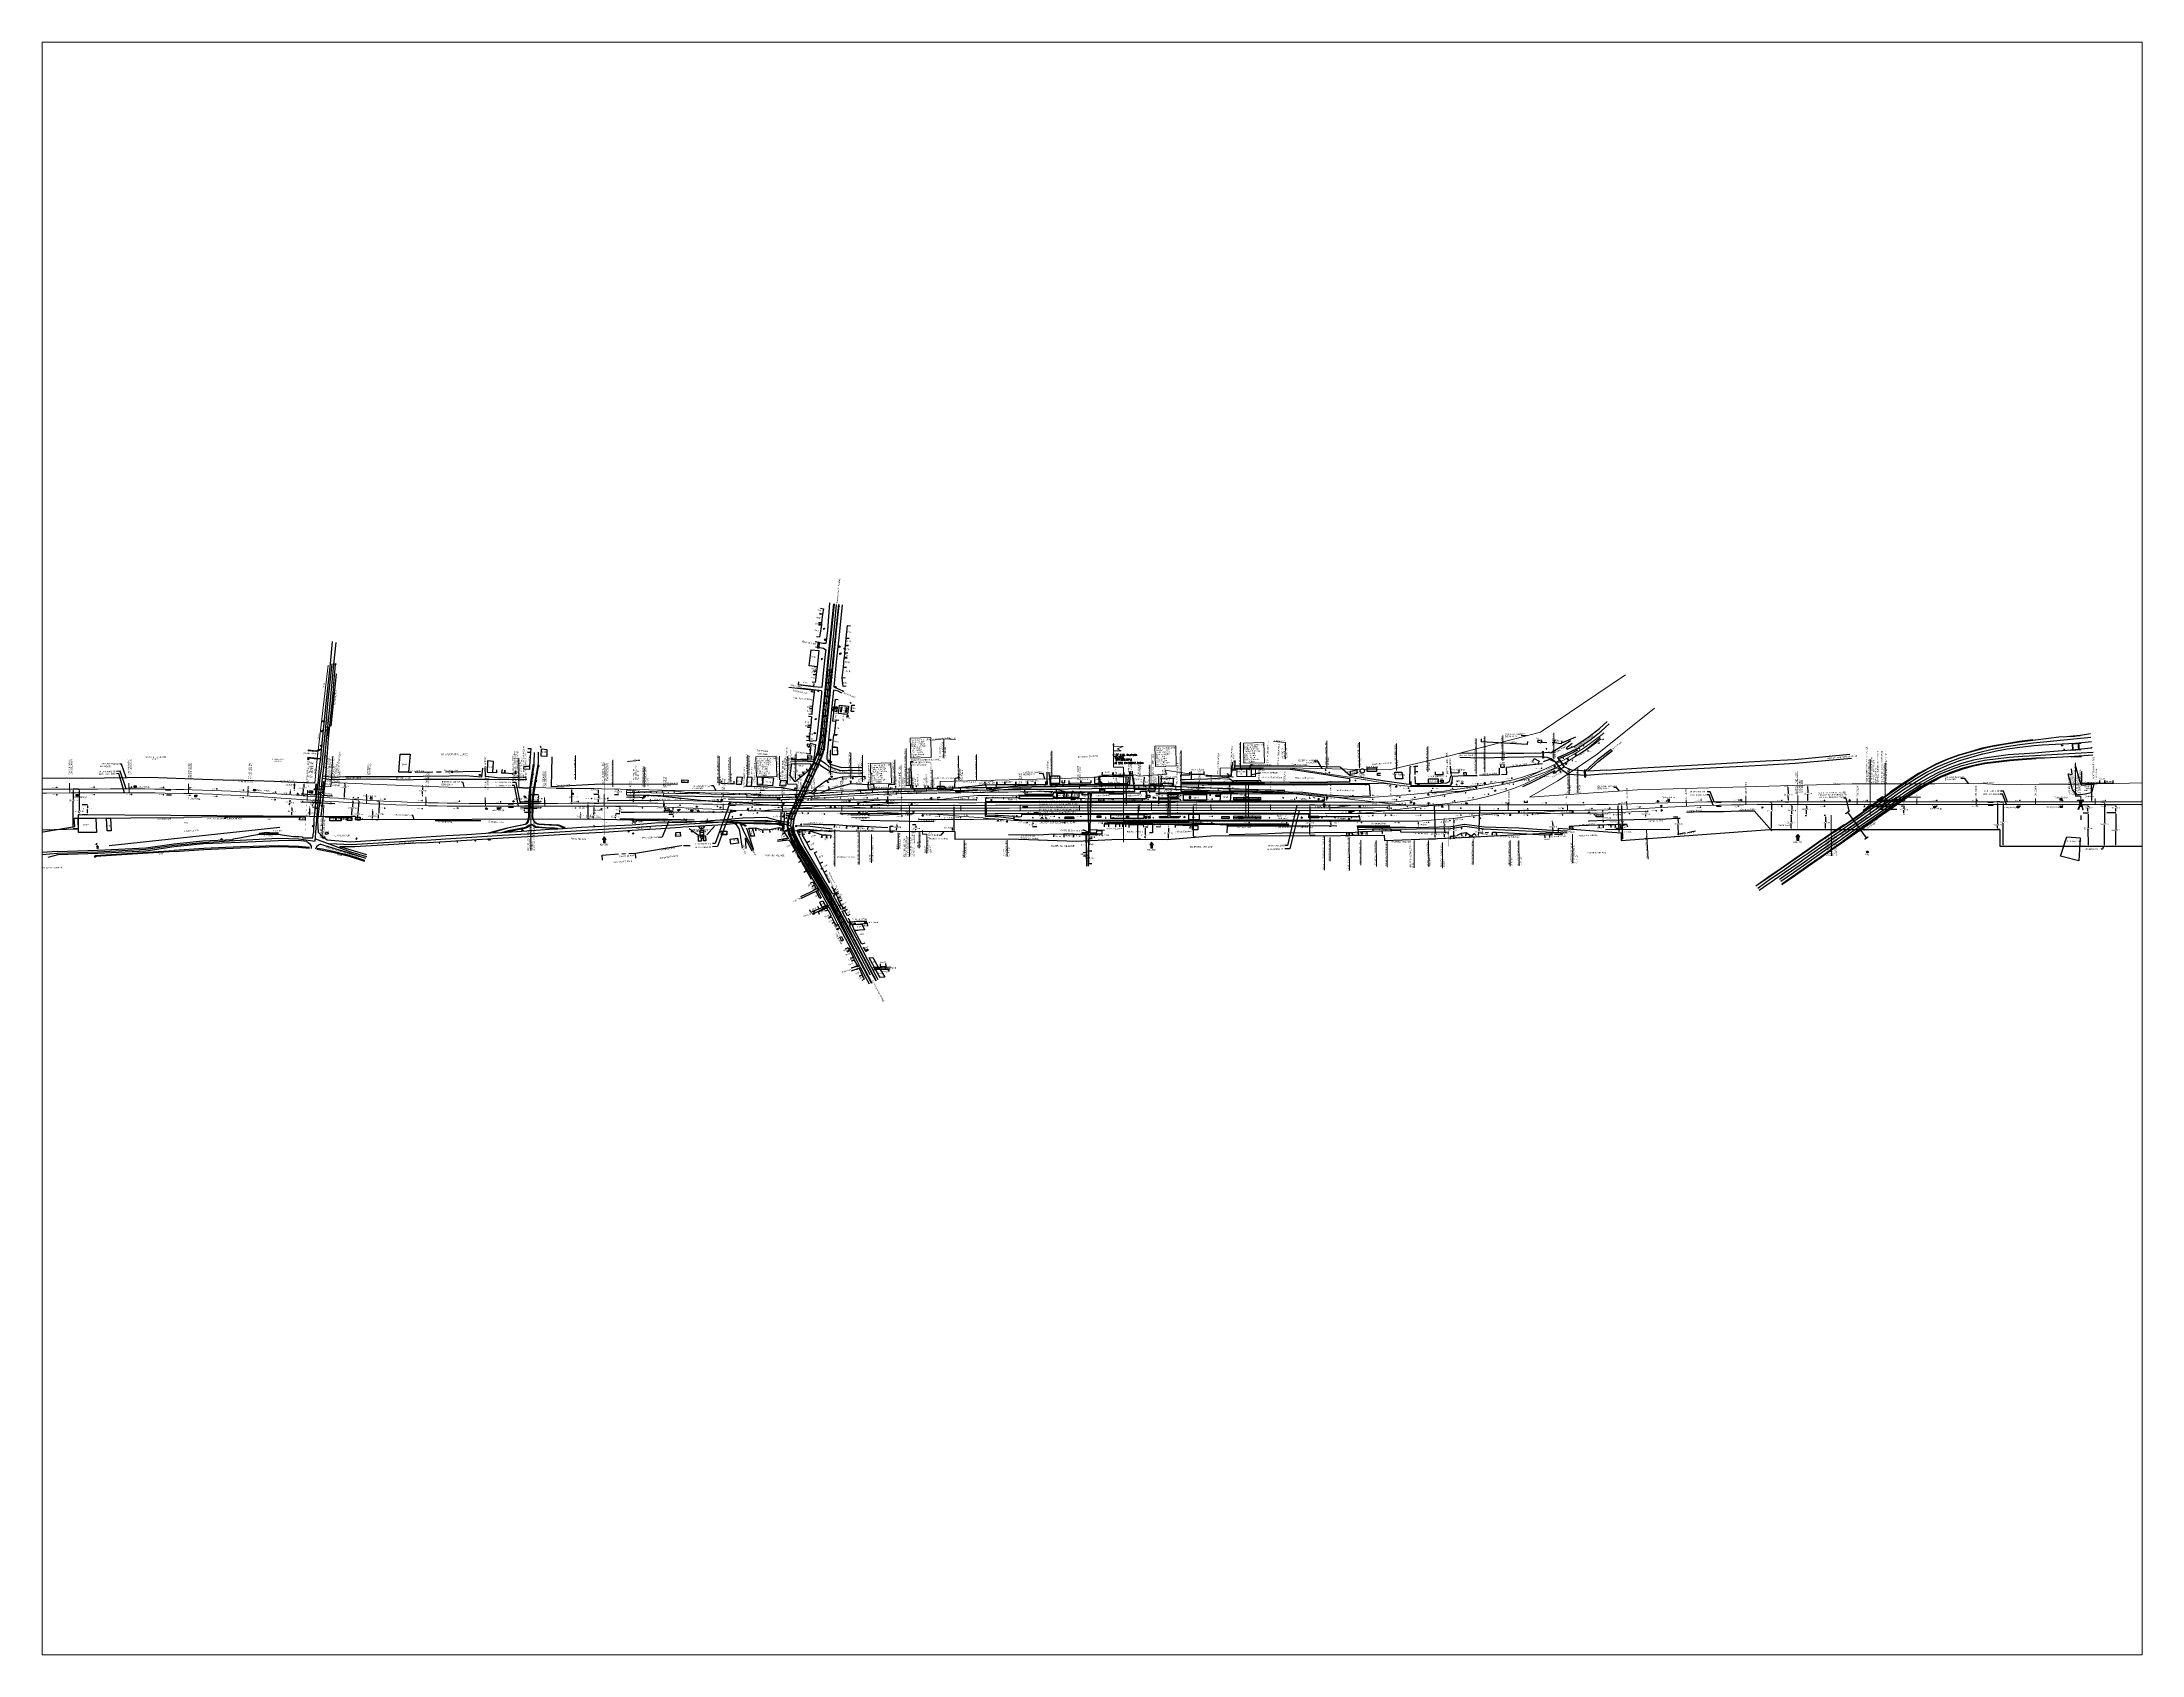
# Paper-space layout 'Layout1' of a CAD drawing. Header units: metres. Extents: x 0.24 to 10.2, y 0.19 to 7.83.
# The model-space entities are those that its viewports show. They can reach past a viewport. Long polylines and large blocks are cut down to what shows.
import ezdxf
from ezdxf.enums import TextEntityAlignment as Align

# ---------------------------------------------------------------- set-up
doc = ezdxf.new("R2010")
doc.units = ezdxf.units.M
doc.header["$MEASUREMENT"] = 0
doc.header["$PDMODE"] = 3
doc.header["$PDSIZE"] = 0.5
for name, pattern in [('CENTER', [50.8, 31.75, -6.35, 6.35, -6.35]), ('DASHED', [0.75, 0.5, -0.25]), ('PHANTOM', [2.5, 1.25, -0.25, 0.25, -0.25, 0.25, -0.25]), ('PHANTOM2', [1.25, 0.625, -0.125, 0.125, -0.125, 0.125, -0.125])]:
    doc.linetypes.add(name, pattern=pattern)
for name, color, linetype in [('Advertisement Board', 251, 'Continuous'), ('ARCH', 7, 'Continuous'), ('BRIDGE_PARAPET', 7, 'Continuous'), ('CART_TRACK', 34, 'Continuous'), ('COMMERCIAL_BLD_PUC', 251, 'Continuous'), ('COMMERCIAL_BLD_SEMIP', 251, 'Continuous'), ('COMPOUND_WALL', 251, 'Continuous'), ('CULVERT_PARAPET', 7, 'Continuous'), ('CURVE_DETAILS', 251, 'Continuous'), ('DFCC Boundary', 6, 'CENTER'), ('Dimension', 10, 'Continuous'), ('DRAIN_BOTTOM', 5, 'Continuous'), ('DRAIN_TOP', 5, 'Continuous'), ('FOOTPATH', 251, 'Continuous'), ('Gate', 251, 'Continuous'), ('GI_UP', 251, 'Continuous'), ('GOVT_BUILDING', 251, 'Continuous'), ('GPS', 251, 'Continuous'), ('GRILL', 251, 'Continuous'), ('HUT', 251, 'Continuous'), ('IR PROPOSALS', 190, 'Continuous'), ('KILOMETER_STONE', 251, 'Continuous'), ('LAMP_POST', 7, 'Continuous'), ('LOCK', 251, 'Continuous'), ('LWR', 251, 'Continuous'), ('Manhole', 251, 'Continuous'), ('MATCH LINE', 7, 'Continuous'), ('NAME_BOARD', 251, 'Continuous'), ('New_Boundary', 3, 'Continuous'), ('OFCT', 251, 'Continuous'), ('PARKING_AREA', 251, 'Continuous'), ('PAVERS', 7, 'Continuous'), ('PETROL PUMP', 251, 'Continuous'), ('PETROL_PUMP', 251, 'Continuous'), ('PIER_OR_ABUTMENT', 7, 'Continuous'), ('PIPE_LINE_PETROLIUM', 7, 'Continuous'), ('PLATFORM', 7, 'Continuous'), ('POST_BOX', 251, 'Continuous'), ('PROPOSED FEATURES', 10, 'Continuous'), ('PROPOSED FORMATION LINE - Cut & Connection', 187, 'Continuous'), ('RELIGIOUS_PLACE', 251, 'Continuous'), ('RESIDENTIAL_BL_PUC', 251, 'Continuous'), ('RESIDENTIAL_BL_SEMI', 251, 'Continuous'), ('RETAINING_WALL', 7, 'Continuous'), ('River Text', 5, 'Continuous'), ('RIVER_TOP', 5, 'Continuous'), ('SFL_SOFFIT_LVL', 251, 'Continuous'), ('SH.NOS', 251, 'Continuous'), ('SHED', 252, 'Continuous'), ('Side Details', 251, 'Continuous'), ('Sign Board', 251, 'Continuous'), ('SIGN_BOARD', 251, 'Continuous'), ('STEPS', 7, 'Continuous'), ('SUB_ROAD_CENTRE', 34, 'Continuous'), ('SUB_ROAD_EDGE', 34, 'Continuous'), ('TANK', 251, 'Continuous'), ('TBM_PILLAR', 251, 'Continuous'), ('TELEPHONE', 251, 'Continuous'), ('Telephone_Pole', 251, 'Continuous'), ('TMPL', 7, 'Continuous'), ('TOPO_GATE', 251, 'Continuous'), ('TOPO_HAND_PUMP', 8, 'Continuous'), ('TOPO_TELEPHONE_POLE', 8, 'Continuous'), ('TOPO_TEXT', 251, 'Continuous'), ('TRANSFORMER', 251, 'Continuous'), ('TROLLEY_STAND', 7, 'Continuous'), ('Village Name', 7, 'Continuous'), ('WATE_LOGGED_AREA', 5, 'Continuous'), ('WATER_LOGGED_AREA', 5, 'Continuous'), ('WATER_PLINE_AIR_VALV', 4, 'Continuous'), ('WEIGH _BRIDGE', 7, 'Continuous'), ('WELL', 5, 'Continuous'), ('WING_WALL', 7, 'Continuous')]:
    doc.layers.add(name, color=color, linetype=linetype)
for name, color, linetype, lineweight in [('BOUNDARY DIMENTION', 10, 'Continuous', 0), ('BRIDGE DETAILS PLAN', 7, 'Continuous', 0), ('CANAL BOTTOM', 5, 'Continuous', 0), ('Existing Chainage', 7, 'Continuous', 0), ('Existing IR Track', 143, 'Continuous', 0), ('Existing Railway Boundary', 7, 'CENTER', 0), ('FENCE', 251, 'F-LINE', 0), ('flow direction', 7, 'Continuous', 0), ('IR PROPOSED Cardinal_Leader', 190, 'Continuous', 0), ('IR Proposed Chainage', 190, 'Continuous', 0), ('IR Proposed Curve_Details', 190, 'Continuous', 0), ('IR PROPOSED GRADES IN PLAN', 190, 'Continuous', 0), ('IR Proposed TPTC Chainages', 190, 'Continuous', 0), ('KM STONE', 7, 'Continuous', 0), ('LC DETAILS IN PLAN', 7, 'Continuous', 0), ('OHE MAST', 8, 'Continuous', 0), ('OHE MAST TEXT', 8, 'Continuous', 0), ('PROPOSED DFCC TOE LINE - Cut & Connection', 239, 'Continuous', 0), ('PROPOSED DFCC TOE SLOPES - Cut & Connection', 239, 'Continuous', 0), ('PROPOSED GRADES IN PLAN FOR CUT & CONNECTION', 190, 'Continuous', 0), ('PROPOSED RETAINING WALL', 154, 'Continuous', 30), ("RAJPURA STN. SRJ's", 251, 'Continuous', 0)]:
    doc.layers.add(name, color=color, linetype=linetype, lineweight=lineweight)
doc.styles.add('CUT-FILL', font='cut-fill.shx', dxfattribs={"height": 2})
doc.styles.add('NB', font='swissbo.ttf', dxfattribs={"height": 1.5})
doc.styles.add('notes', font='romans.shx', dxfattribs={"height": 2})
doc.styles.add('ROMANS', font='romans.shx')
doc.styles.add('ROMANT', font='romant__.ttf')
doc.styles.get("Standard").update_dxf_attribs({"font": 'arial.ttf'})
doc.styles.add('street name', font='tahoma.ttf', dxfattribs={"height": 2})
doc.styles.add('Style-Arial', font='arial.ttf')
doc.styles.add('Vill txt', font='arial.ttf', dxfattribs={"height": 3})
doc.linetypes.add('F-LINE', pattern='A,0.6,["X",Standard,S=0.3,R=0,X=0,Y=-0.15],0.1', length=0.7)
doc.dimstyles.new('DIM', dxfattribs={"dimtxt": 2.5, "dimasz": 2.5, "dimexe": 0.18, "dimexo": 0.0625, "dimgap": 0.09, "dimtad": 0, "dimtih": 1, "dimtoh": 1, "dimdec": 3, "dimzin": 0, "dimdsep": 46, "dimtxsty": 'Standard', "dimcen": 0.09, "dimadec": 0, "dimazin": 0, "dimtfac": 1, "dimtdec": 3, "dimtofl": 0, "dimtmove": 0, "dimatfit": 3, "dimfxl": 1, "dimtolj": 1, "dimtzin": 0, "dimarcsym": 0})
doc.dimstyles.new('ISO-25', dxfattribs={"dimtxt": 2.5, "dimasz": 2.5, "dimexe": 1.25, "dimexo": 0.625, "dimtad": 1, "dimtxsty": 'Standard', "dimcen": 2.5, "dimadec": 0, "dimazin": 0, "dimtfac": 1, "dimtmove": 0, "dimatfit": 3, "dimfxl": 1, "dimarcsym": 0})
doc.dimstyles.get("Standard").update_dxf_attribs({"dimtxt": 2.5, "dimasz": 2, "dimexe": 0.18, "dimexo": 0.0625, "dimgap": 0.09, "dimtad": 0, "dimtih": 1, "dimtoh": 1, "dimdec": 3, "dimzin": 0, "dimdsep": 46, "dimtxsty": 'Standard', "dimcen": 0.09, "dimadec": 0, "dimazin": 0, "dimtfac": 1, "dimtdec": 3, "dimtofl": 0, "dimtmove": 0, "dimatfit": 3, "dimfxl": 1, "dimtolj": 1, "dimtzin": 0, "dimarcsym": 0})

# ---------------------------------------------------------------- blocks, each defined once
blk = doc.blocks.new('GI310U')
at = {"layer": 'Advertisement Board'}
blk.add_hatch(color=256, dxfattribs=at).paths.add_polyline_path([(0, 0), (0, 0), (0, 0), (0, 0), (0, 0), (0, 0), (0, 0)])
for points in [[(0, 0), (0, 0), (0, 0)], [(0, 0), (0, 0), (0, 0), (0, 0)], [(0, 0), (0, 0)], [(0, 0), (0, 0)]]:
    blk.add_lwpolyline(points, dxfattribs=at)
at = {"layer": 'Sign Board'}
blk.add_line((0, 0), (0, 0), dxfattribs=at)
blk.add_line((0, 0), (0, 0), dxfattribs=at)
blk.add_line((0, 0), (0, 0), dxfattribs=at)
blk.add_line((0, 0), (0, 0), dxfattribs=at)
at = {"layer": 'Sign Board', "style": 'CUT-FILL'}
blk.add_text('310', height=0.0291, dxfattribs=at).set_placement((0, 0))
blk = doc.blocks.new('LOCK')
for p, q in [((-1, 0.7, 213), (-1, -0.6, 213)), ((1.1, 0.7, 213), (-1, 0.7, 213)), ((-0.9, 0.6, 213), (-0.9, -0.6, 213)), ((1.1, 0.6, 213), (-0.9, 0.6, 213)), ((1.1, -0.6, 213), (1.1, 0.7, 213)), ((1.1, -0.6, 213), (1.1, 0.6, 213)), ((-1, -0.6, 213), (1.1, -0.6, 213)), ((-0.9, -0.6, 213), (1.1, -0.6, 213))]:
    blk.add_line(p, q)
at = {"style": 'CUT-FILL'}
blk.add_text('LOCK', height=0.3, dxfattribs=at).set_placement((-0.5, -0.1, 213))
blk = doc.blocks.new('LP')
for points in [[(0, 0), (0, 1.5)], [(0.3, 1.3), (0.4, 1.3)]]:
    blk.add_lwpolyline(points)
for centre, radius, start, end in [((0.1, 1), 0.519, 57.6425, 97.3165), ((0.3, 1.3), 0.094, 11.7012, 168.0476)]:
    blk.add_arc(centre, radius, start, end)
at = {"extrusion": (0, 0, -1)}
blk.add_ellipse((0, 0), major_axis=(0.308, 0), ratio=0.400495, dxfattribs=at)
blk.add_ellipse((0.3, 1.4), major_axis=(0.0017, 0.0438), ratio=0.461056, start_param=1.74022, end_param=4.575836)
blk = doc.blocks.new('LWR')
for p, q in [((-1.5, 2.1), (1.5, 2.1)), ((-1.5, 0.9), (-1.5, 2.1)), ((-1.5, 0.9), (1.5, 0.9)), ((1.5, 2.1), (1.5, 0.9))]:
    blk.add_line(p, q)
blk.add_lwpolyline([(-0.1, 0.9), (-0.1, 0), (0.1, 0), (0.1, 0.9)])
at = {"style": 'NB', "width": 1.025371}
blk.add_text('LWR', height=0.988, dxfattribs=at).set_placement((0, 1.5), align=Align.MIDDLE)
blk = doc.blocks.new('NB')
for p, q in [((-1, 0.8), (-1, 2)), ((-1, 2), (1, 2)), ((-1, 0.8), (1, 0.8)), ((-0.1, 0.8), (-0.1, 0)), ((-0.1, 0), (0.1, 0)), ((0.1, 0.8), (0.1, 0)), ((1, 2), (1, 0.8))]:
    blk.add_line(p, q)
at = {"style": 'NB', "width": 1.025371}
blk.add_text('NB', height=0.988, dxfattribs=at).set_placement((0, 1.4), align=Align.MIDDLE)
blk = doc.blocks.new('PBox')
at = {"linetype": 'Continuous'}
for points in [[(0.4, 1.6), (-0.4, 1.6), (-0.4, 1.5), (0.4, 1.5)], [(-0.4, 0.1), (-0.4, 0), (0.4, 0), (0.4, 0.1)], [(-0.3, 1.6), (0.3, 1.6, 1)], [(-0.2, 1.2), (-0.2, 1.1), (0.2, 1.1), (0.2, 1.2)]]:
    blk.add_hatch(color=256, dxfattribs=at).paths.add_polyline_path(points)
for p, q in [((-0.4, 1.6), (0.4, 1.6)), ((-0.4, 1.5), (-0.4, 1.6)), ((-0.4, 1.5), (0.4, 1.5)), ((-0.4, 0.1), (0.4, 0.1)), ((-0.4, 0), (-0.4, 0.1)), ((-0.4, 0), (0.4, 0)), ((-0.3, 0.1), (-0.3, 1.5)), ((-0.2, 1.2), (0.2, 1.2)), ((-0.2, 1.2), (-0.2, 1.1)), ((-0.2, 1.1), (0.2, 1.1)), ((-0.2, 0.6), (0.2, 0.6)), ((-0.2, 0.6), (-0.2, 0.3)), ((-0.2, 0.3), (0.2, 0.3)), ((0.2, 1.2), (0.2, 1.1)), ((0.2, 0.6), (0.2, 0.3)), ((0.3, 0.1), (0.3, 1.5)), ((0.4, 1.5), (0.4, 1.6)), ((0.4, 0), (0.4, 0.1))]:
    blk.add_line(p, q)
blk.add_lwpolyline([(-0.1, 0.8), (0.1, 0.8), (0.1, 0.7), (-0.1, 0.7)], close=True)
blk.add_arc((0, 1.6), 0.303, 0, 180)
blk = doc.blocks.new('MHS')
at = {"layer": 'Manhole', "linetype": 'PHANTOM'}
for points in [[(-0.9, 1), (1, 1), (1, -0.9), (-0.9, -0.9)], [(-0.7, 0.8), (0.8, 0.8), (0.8, -0.7), (-0.7, -0.7)]]:
    blk.add_lwpolyline(points, close=True, dxfattribs=at)
at = {"layer": 'Manhole', "linetype": 'PHANTOM', "style": 'ROMANS', "width": 0.9}
blk.add_text('MH', height=0.55, dxfattribs=at).set_placement((0, -0.2), align=Align.CENTER)
blk = doc.blocks.new('TP')
at = {"layer": 'Telephone_Pole'}
blk.add_hatch(color=8, dxfattribs=at).paths.add_polyline_path([(0.5, 0.1, -0.516403), (0.5, 0, 0.157799), (0.4, -0.2, 0.257253), (0.4, -0.2), (0.7, -0.4, 0.297943), (0.7, -0.4, 0.213635), (0.9, -0.1, 0.292624), (0.9, 0.1, 0.314672), (-0.9, 0.1, 0.297888), (-0.9, -0.1, 0.205841), (-0.7, -0.4, 0.297943), (-0.7, -0.4), (-0.4, -0.2, 0.257253), (-0.4, -0.2, 0.155164), (-0.5, 0, -0.510878), (-0.5, 0.1, -0.167449)])
at = {"layer": 'Telephone_Pole', "color": 8}
for p, q in [((-0.7, -0.4), (-0.4, -0.2)), ((-0.4, -0.2), (-0.4, -0.2)), ((0.7, -0.4), (0.4, -0.2)), ((0.4, -0.2), (0.4, -0.2))]:
    blk.add_line(p, q, dxfattribs=at)
blk.add_circle((0, 0), 1.03, dxfattribs=at)
for centre, radius, start, end in [((0, -1.1), 1.5, 55.3659, 125.2353), ((0, -1.3), 1.5, 71.1943, 109.2181), ((-0.5, 0.1), 0.0243, 109.2181, 217.464), ((-0.8, -0.2), 0.402, 2.1844, 37.464), ((0.8, -0.2), 0.402, 141.9464, 177.8156), ((0.5, 0.1), 0.0243, 321.9464, 71.1943), ((0.7, -0.1), 0.194, 350.1231, 55.3659), ((-0.4, -0.2), 0.0258, 304.4776, 2.1844), ((0.4, -0.2), 0.0258, 177.8156, 235.5224), ((0.5, 0), 0.462, 301.8866, 350.1231), ((0.7, -0.4), 0.0258, 235.5224, 301.8866)]:
    blk.add_arc(centre, radius, start, end, dxfattribs=at)
blk = doc.blocks.new('TRF')
blk.add_hatch(color=256).paths.add_polyline_path([(0.2, 0), (0.4, 0.4), (-1, -0.3), (0, 0), (-0.2, -0.4), (1, 0.1)])
for p, q in [((-0.7, 0.7), (-0.7, -0.7)), ((-0.5, 0.7), (-0.7, 0.7)), ((-0.5, -0.7), (-0.5, 0.7)), ((0, 0.7), (0, -0.7)), ((0.2, 0.7), (0, 0.7)), ((0.2, -0.7), (0.2, 0.7)), ((0.7, 0.7), (0.7, -0.7)), ((0.9, 0.7), (0.7, 0.7)), ((0.9, -0.7), (0.9, 0.7)), ((-0.7, -0.7), (-0.5, -0.7)), ((0, -0.7), (0.2, -0.7)), ((0.7, -0.7), (0.9, -0.7))]:
    blk.add_line(p, q)
blk.add_lwpolyline([(0.2, 0), (0.4, 0.4), (-1, -0.3), (0, 0), (-0.2, -0.4), (1, 0.1)], close=True)
blk = doc.blocks.new('HP')
at = {"color": 8}
for points, const_width in [([(-0.8, 1), (-0.8, 1.3), (0, 1.3)], 0.108), ([(0, 0.2), (0, 1.8)], 0.541), ([(0, 1.7), (1, 1.1), (1.4, 1)], 0.0676)]:
    blk.add_lwpolyline(points, dxfattribs=dict(at, const_width=const_width))
at = {"color": 8, "const_width": 0.0676}
blk.add_lwpolyline([(0, 0.2), (-0.4, 0.2), (-0.4, 0), (0.4, 0), (0.4, 0.2)], close=True, dxfattribs=at)
blk = doc.blocks.new('TSB')
at = {"const_width": 0.132}
blk.add_lwpolyline([(-0.5, 0.8), (0.5, 0.8), (0, 1.9)], close=True, dxfattribs=at)
at = {"const_width": 0.142}
blk.add_lwpolyline([(0, 0.8), (0, 0)], dxfattribs=at)
blk = doc.blocks.new('TSB10')
at = {"layer": 'SH.NOS', "const_width": 0.0052}
blk.add_lwpolyline([(0, 0), (0, 0), (0, 0.1)], close=True, dxfattribs=at)
at = {"layer": 'SH.NOS', "const_width": 0.00557}
blk.add_lwpolyline([(0, 0), (0, 0)], dxfattribs=at)
at = {"layer": 'SH.NOS', "style": 'CUT-FILL'}
blk.add_text('10', height=0.00787, dxfattribs=at).set_placement((0, 0))
blk = doc.blocks.new('TSB15')
at = {"layer": 'SH.NOS', "const_width": 0.0052}
blk.add_lwpolyline([(0, 0), (0, 0), (0, 0.1)], close=True, dxfattribs=at)
at = {"layer": 'SH.NOS', "const_width": 0.00557}
blk.add_lwpolyline([(0, 0), (0, 0)], dxfattribs=at)
at = {"layer": 'SH.NOS', "style": 'CUT-FILL'}
blk.add_text('15', height=0.00787, dxfattribs=at).set_placement((0, 0))
blk = doc.blocks.new('MHC')
at = {"layer": 'Manhole'}
for radius in [0.977, 0.688]:
    blk.add_circle((0, 0), radius, dxfattribs=at)
at = {"layer": 'Manhole', "linetype": 'PHANTOM', "style": 'ROMANS', "width": 0.9}
blk.add_text('MH', height=0.55, dxfattribs=at).set_placement((0, -0.3), align=Align.CENTER)
blk = doc.blocks.new('GPS')
at = {"const_width": 0.0279}
blk.add_lwpolyline([(0.6, -0.6), (-0.6, -0.6), (-0.6, 0.6), (0.6, 0.6)], close=True, dxfattribs=at)
blk.add_lwpolyline([(0.3, -0.3), (-0.3, -0.3), (-0.3, 0.3), (0.3, 0.3)], close=True)
at = {"style": 'street name'}
blk.add_text('GPS', height=0.868, dxfattribs=at).set_placement((-1.2, -1.7, -111.3))
blk = doc.blocks.new('CURVE')
for p, q in [((-1, 0.8), (-1, 2)), ((-1, 2), (1, 2)), ((-1, 0.8), (1, 0.8)), ((-0.1, 0.8), (-0.1, 0)), ((-0.1, 0), (0.1, 0)), ((0.1, 0.8), (0.1, 0)), ((1, 2), (1, 0.8))]:
    blk.add_line(p, q)
at = {"style": 'NB', "width": 1.025371}
blk.add_text('CURVE', height=0.4, dxfattribs=at).set_placement((0, 1.4), align=Align.MIDDLE)
blk = doc.blocks.new('GT')
at = {"layer": 'Gate'}
for p, q in [((-0.5, -0.5), (-0.5, 0.5)), ((-0.5, 0.5), (0.5, -0.5)), ((0.5, 0.5), (0.5, -0.5))]:
    blk.add_line(p, q, dxfattribs=at)
blk.add_lwpolyline([(0.5, 0.5), (-0.5, -0.5)], dxfattribs=at)
blk = doc.blocks.new('KMS')
blk.add_hatch(color=256).paths.add_polyline_path([(0.8, 1.7), (0.8, 0), (1.3, 0.3), (1.3, 1.7, 0.82134), (-0.6, 2.1, -0.601821)])
for points in [[(-0.8, 0), (-0.8, 1.7)], [(-0.8, 1.4), (0.8, 1.4)], [(-0.8, 0.6), (0.8, 0.6)], [(-0.8, 0), (0.8, 0)], [(0.8, 0), (0.8, 1.7)], [(0.8, 0), (1.3, 0.3)], [(1.3, 0.3), (1.3, 1.7)]]:
    blk.add_lwpolyline(points)
for centre, radius, start, end in [((0, 1.5), 0.867, 14.1462, 165.8538), ((0.3, 1.7), 1, 0.4859, 158.6661)]:
    blk.add_arc(centre, radius, start, end)
at = {"style": 'notes'}
for s, p in [('K', (-0.2, 1.6)), ('M', (-0.2, 0.8)), ('S', (-0.2, 0.1))]:
    blk.add_text(s, height=0.391, dxfattribs=at).set_placement(p)
blk = doc.blocks.new('OFCT')
at = {"layer": 'TMPL', "color": 8, "ltscale": 5}
for p, q in [((-0.5, 0), (-0.5, 1.3)), ((-0.5, 0), (0.5, 0)), ((0.5, 0), (0.5, 1.3))]:
    blk.add_line(p, q, dxfattribs=at)
blk.add_arc((0, 1.4), 0.494, 343.8979, 196.1021, dxfattribs=at)
at = {"layer": 'TMPL', "color": 8, "ltscale": 5, "style": 'notes'}
blk.add_text('OFC', height=0.253, dxfattribs=at).set_placement((-0.3, 0.9))
at = {"layer": 'TMPL', "color": 8, "style": 'notes'}
blk.add_text('OFCT', height=0.964, dxfattribs=at).set_placement((0.5, 0, -369.7))
blk = doc.blocks.new('WL')
for p, q in [((1.1, 3.4), (-1.1, 3.4)), ((-1.1, 3.4), (-1.1, 1.3)), ((-1.1, 1.3), (1.1, 1.3)), ((0, 1.3), (0, 0)), ((1.1, 1.3), (1.1, 3.4))]:
    blk.add_line(p, q)
blk.add_lwpolyline([(-1.1, 1.3), (1.1, 3.4)])
at = {"style": 'CUT-FILL'}
for s, p in [('W', (-0.8, 2.4)), ('L', (0.4, 1.6))]:
    blk.add_text(s, height=0.739, dxfattribs=at).set_placement(p)
blk = doc.blocks.new('River A')
at = {"layer": 'River Text'}
for p, q in [((0, 3), (-4, 11, -1500)), ((0, 0), (-4, 8, -1500)), ((0, 20), (-3, 28, -1500)), ((0, 16), (-3, 24, -1500)), ((0, 13), (-3, 20, -1500)), ((0, 10), (-3, 17, -1500)), ((0, 6), (-3, 14, -1500)), ((0, 20), (4, 28, -1500)), ((0, 16), (4, 24, -1500)), ((1, 22), (0, 0)), ((0, 13), (4, 20, -1500)), ((0, 10), (4, 17, -1500)), ((0, 6), (4, 13, -1500)), ((0, 3), (4, 11, -1500)), ((0, 0), (4, 7, -1500))]:
    blk.add_line(p, q, dxfattribs=at)
blk.add_lwpolyline([(-1, -28), (1, 22)], dxfattribs=at)
blk.add_solid([(3, -28), (-1, -53), (-5, -28)], dxfattribs=at)
blk = doc.blocks.new('OHE MAST')
h = blk.add_hatch(color=256)
edge = h.paths.add_edge_path()
edge.add_arc((0, 0), 0.514, 0, 360)
at = {"const_width": 0.01, "flags": 128}
for points in [[(1.5, 3.5), (1.5, 2), (-1.5, 2), (-1.5, 3.5)], [(0, 2), (0, 0)]]:
    blk.add_lwpolyline(points, dxfattribs=at)
blk.add_circle((0, 0), 0.514)
blk = doc.blocks.new('KM POST PLAN')
at = {"extrusion": (0, 0, -1)}
h = blk.add_hatch(color=256, dxfattribs=at)
h.paths.add_polyline_path([(0, -20), (0, -8.5), (3, -8.5), (3, -20)])
h.paths.add_polyline_path([(0, -8.5), (0, 0), (6.3, -8.5), (3, -8.5)], flags=16)
at = {"flags": 128}
for points in [[(0, 0), (-6.3, -8.5), (6.3, -8.5)], [(0, 0), (0, -20)], [(0, 0), (6.3, -8.5)], [(3, -8.5), (3, -20), (-3, -20), (-3, -8.5)]]:
    blk.add_lwpolyline(points, dxfattribs=at)
at = {"style": 'Style-Arial'}
blk.add_attdef('KM-POST', text='', height=6, dxfattribs=at).set_placement((0, -26, -263.9), align=Align.MIDDLE_CENTER)
blk = doc.blocks.new('*D3093')
at = {"layer": 'BOUNDARY DIMENTION', "color": 0, "lineweight": -2, "transparency": 16777216}
for p, q in [((646533.3, 3378545.2), (646535.7, 3378548.6)), ((646534.3, 3378557), (646539.4, 3378553.2)), ((646537.8, 3378551.3), (646537.4, 3378550.8)), ((646526.8, 3378546.9), (646531.9, 3378543.1))]:
    blk.add_line(p, q, dxfattribs=at)
at = {"layer": 'BOUNDARY DIMENTION', "color": 0, "transparency": 16777216}
for points in [[(646537.5, 3378551.6), (646538.1, 3378551.1), (646539.3, 3378553.3)], [(646532.9, 3378545.5), (646533.6, 3378545), (646531.8, 3378543.2)]]:
    blk.add_solid(points, dxfattribs=at)
at = {"layer": 'Defpoints', "color": 0, "transparency": 16777216}
for p in [(646534.3, 3378557), (646539.3, 3378553.3), (646526.8, 3378546.9), (659512.6, 3369016.5), (659518.7, 3369012.2), (659515.1, 3369007.1)]:
    blk.add_point(p, dxfattribs=at)
at = {"layer": 'Dimension', "color": 0, "lineweight": -2, "transparency": 16777216}
for p, q in [((659515, 3369007.1), (659508.9, 3369011.5)), ((659510.5, 3369013.4), (659511.2, 3369014.5)), ((659518.6, 3369012.3), (659512.5, 3369016.6))]:
    blk.add_line(p, q, dxfattribs=at)
at = {"layer": 'Dimension', "color": 0, "transparency": 16777216}
for points in [[(659510.8, 3369013.2), (659510.1, 3369013.7), (659509, 3369011.4)], [(659511.5, 3369014.2), (659510.9, 3369014.7), (659512.6, 3369016.5)]]:
    blk.add_solid(points, dxfattribs=at)
at = {"layer": 'BOUNDARY DIMENTION', "color": 0, "transparency": 16777216, "insert": (646536.6, 3378549.7), "char_height": 2.5, "attachment_point": 5, "rotation": 145}
blk.add_mtext('\\A1;12.574 m', dxfattribs=at)
at = {"layer": 'Dimension', "color": 0, "lineweight": 0, "transparency": 16777216, "insert": (659516.1, 3369009), "char_height": 2.5, "attachment_point": 5, "rotation": 143.8187}
blk.add_mtext('\\A1;6.250 m', dxfattribs=at)
blk = doc.blocks.new('*D3094')
at = {"layer": 'BOUNDARY DIMENTION', "color": 0, "lineweight": -2, "transparency": 16777216}
for p, q in [((646441.3, 3378622.8), (646439.2, 3378620.1)), ((646442.8, 3378624.8), (646442.6, 3378625)), ((646432.6, 3378611.2), (646432.5, 3378611.3)), ((646434.1, 3378613.2), (646437.6, 3378617.9))]:
    blk.add_line(p, q, dxfattribs=at)
at = {"layer": 'BOUNDARY DIMENTION', "color": 0, "transparency": 16777216}
for points in [[(646440.9, 3378623.1), (646441.6, 3378622.6), (646442.8, 3378624.8)], [(646433.8, 3378613.5), (646434.4, 3378613), (646432.6, 3378611.2)]]:
    blk.add_solid(points, dxfattribs=at)
at = {"layer": 'Defpoints', "color": 0, "transparency": 16777216}
for p in [(646442.8, 3378624.8), (646442.8, 3378624.8), (646432.7, 3378611.2), (659516.2, 3369021.6), (659518.7, 3369012.2), (659522.3, 3369017.3)]:
    blk.add_point(p, dxfattribs=at)
at = {"layer": 'Dimension', "color": 0, "lineweight": -2, "transparency": 16777216}
for p, q in [((659518.6, 3369012.3), (659512.5, 3369016.6)), ((659514.1, 3369018.5), (659514.8, 3369019.6)), ((659522.2, 3369017.4), (659516.1, 3369021.7))]:
    blk.add_line(p, q, dxfattribs=at)
at = {"layer": 'Dimension', "color": 0, "transparency": 16777216}
for points in [[(659514.4, 3369018.3), (659513.7, 3369018.8), (659512.6, 3369016.5)], [(659515.1, 3369019.3), (659514.5, 3369019.8), (659516.2, 3369021.6)]]:
    blk.add_solid(points, dxfattribs=at)
at = {"layer": 'BOUNDARY DIMENTION', "color": 0, "transparency": 16777216, "insert": (646438.4, 3378619), "char_height": 2.5, "attachment_point": 5, "rotation": 145}
blk.add_mtext('\\A1;16.998 m', dxfattribs=at)
at = {"layer": 'Dimension', "color": 0, "lineweight": 0, "transparency": 16777216, "insert": (659520.6, 3369014), "char_height": 2.5, "attachment_point": 5, "rotation": 143.8187}
blk.add_mtext('\\A1;6.250 m', dxfattribs=at)
blk = doc.blocks.new('*D3075')
at = {"layer": 'Defpoints', "color": 0, "linetype": 'Continuous', "ltscale": 0.5, "transparency": 16777216}
for p in [(655087.3, 3372327.3), (655008.5, 3372219.8), (655018.9, 3372212.2)]:
    blk.add_point(p, dxfattribs=at)
at = {"layer": 'Defpoints', "color": 0, "transparency": 16777216}
for p in [(660528.3, 3368308.1), (660534.6, 3368317.1), (660534.9, 3368316.9)]:
    blk.add_point(p, dxfattribs=at)
at = {"layer": 'DFCC Boundary', "color": 0, "linetype": 'Continuous', "lineweight": -2, "ltscale": 0.5, "transparency": 16777216}
for p, q in [((655096.2, 3372317.7), (655059.2, 3372267.1)), ((655087.4, 3372327.2), (655097.9, 3372319.6)), ((655020.4, 3372214.2), (655057.6, 3372264.9)), ((655008.6, 3372219.8), (655019.1, 3372212.1))]:
    blk.add_line(p, q, dxfattribs=at)
at = {"layer": 'DFCC Boundary', "color": 0, "linetype": 'Continuous', "ltscale": 0.5, "transparency": 16777216}
for points in [[(655095.9, 3372317.9), (655096.6, 3372317.4), (655097.7, 3372319.7)], [(655020.1, 3372214.5), (655020.7, 3372214), (655018.9, 3372212.2)]]:
    blk.add_solid(points, dxfattribs=at)
at = {"layer": 'Dimension', "color": 0, "lineweight": -2, "transparency": 16777216}
for p, q in [((660528.4, 3368308.1), (660528.7, 3368307.9)), ((660530, 3368310), (660531.1, 3368311.5)), ((660533.4, 3368314.8), (660532.7, 3368313.7)), ((660534.7, 3368317), (660535, 3368316.8))]:
    blk.add_line(p, q, dxfattribs=at)
at = {"layer": 'Dimension', "color": 0, "transparency": 16777216}
for points in [[(660529.7, 3368310.2), (660530.4, 3368309.8), (660528.6, 3368308)], [(660533.1, 3368315.1), (660533.8, 3368314.6), (660534.9, 3368316.9)]]:
    blk.add_solid(points, dxfattribs=at)
at = {"layer": 'DFCC Boundary', "color": 0, "linetype": 'Continuous', "ltscale": 0.5, "transparency": 16777216, "insert": (655058.4, 3372266), "char_height": 2.5, "attachment_point": 5, "rotation": 145}
blk.add_mtext('\\A1;133.249 m', dxfattribs=at)
at = {"layer": 'Dimension', "color": 0, "lineweight": 0, "transparency": 16777216, "insert": (660531.9, 3368312.6), "char_height": 2.5, "attachment_point": 5, "rotation": 147}
blk.add_mtext('\\A1;10.924 m', dxfattribs=at)
blk = doc.blocks.new('*D3076')
at = {"layer": 'Defpoints', "color": 0, "linetype": 'Continuous', "ltscale": 0.5, "transparency": 16777216}
for p in [(654996.5, 3372385.3), (655002.9, 3372380.6), (654927.9, 3372279)]:
    blk.add_point(p, dxfattribs=at)
at = {"layer": 'Defpoints', "color": 0, "transparency": 16777216}
for p in [(660160.6, 3368579.9), (660166, 3368563.6), (660171.9, 3368572)]:
    blk.add_point(p, dxfattribs=at)
at = {"layer": 'DFCC Boundary', "color": 0, "linetype": 'Continuous', "lineweight": -2, "ltscale": 0.5, "transparency": 16777216}
for p, q in [((654995, 3372383.3), (654969.2, 3372348.3)), ((655002.8, 3372380.6), (654996.3, 3372385.4)), ((654923, 3372285.7), (654967.6, 3372346.1)), ((654927.9, 3372279), (654921.4, 3372283.8))]:
    blk.add_line(p, q, dxfattribs=at)
at = {"layer": 'DFCC Boundary', "color": 0, "linetype": 'Continuous', "ltscale": 0.5, "transparency": 16777216}
for points in [[(654994.6, 3372383.6), (654995.3, 3372383.1), (654996.5, 3372385.3)], [(654922.7, 3372286), (654923.4, 3372285.5), (654921.5, 3372283.7)]]:
    blk.add_solid(points, dxfattribs=at)
at = {"layer": 'Dimension', "color": 0, "lineweight": -2, "transparency": 16777216}
for p, q in [((660166, 3368563.6), (660154.6, 3368571.6)), ((660156.1, 3368573.6), (660157, 3368574.8)), ((660159.2, 3368577.9), (660158.6, 3368577)), ((660171.9, 3368572), (660160.5, 3368580))]:
    blk.add_line(p, q, dxfattribs=at)
at = {"layer": 'Dimension', "color": 0, "transparency": 16777216}
for points in [[(660155.8, 3368573.8), (660156.5, 3368573.3), (660154.7, 3368571.5)], [(660158.8, 3368578.1), (660159.5, 3368577.7), (660160.6, 3368579.9)]]:
    blk.add_solid(points, dxfattribs=at)
at = {"layer": 'DFCC Boundary', "color": 0, "linetype": 'Continuous', "ltscale": 0.5, "transparency": 16777216, "insert": (654968.4, 3372347.2), "char_height": 2.5, "attachment_point": 5, "rotation": 145}
blk.add_mtext('\\A1;126.245 m', dxfattribs=at)
at = {"layer": 'Dimension', "color": 0, "lineweight": 0, "transparency": 16777216, "insert": (660157.8, 3368575.9), "char_height": 2.5, "attachment_point": 5, "rotation": 147}
blk.add_mtext('\\A1;10.302 m', dxfattribs=at)
blk = doc.blocks.new('*D3067')
at = {"layer": 'BOUNDARY DIMENTION', "color": 0, "lineweight": -2, "transparency": 16777216}
for p, q in [((655226, 3372049.6), (655226.4, 3372049.3)), ((655227.7, 3372051.4), (655229.8, 3372054.2)), ((655231, 3372056.4), (655231.4, 3372056.1))]:
    blk.add_line(p, q, dxfattribs=at)
at = {"layer": 'BOUNDARY DIMENTION', "color": 0, "transparency": 16777216}
for points in [[(655227.4, 3372051.6), (655228.1, 3372051.1), (655226.3, 3372049.4)], [(655229.5, 3372054.4), (655230.1, 3372053.9), (655231.3, 3372056.2)]]:
    blk.add_solid(points, dxfattribs=at)
at = {"layer": 'Defpoints', "color": 0, "transparency": 16777216}
for p in [(655225.9, 3372049.6), (655231, 3372056.4), (655231.3, 3372056.2), (659338.4, 3369139.3), (659342, 3369144.4), (659345.1, 3369142.3)]:
    blk.add_point(p, dxfattribs=at)
at = {"layer": 'Dimension', "color": 0, "lineweight": -2, "transparency": 16777216}
for p, q in [((659338.5, 3369139.3), (659341.6, 3369137)), ((659342.1, 3369144.4), (659345.2, 3369142.2)), ((659342.9, 3369139.2), (659343.6, 3369140.2))]:
    blk.add_line(p, q, dxfattribs=at)
at = {"layer": 'Dimension', "color": 0, "transparency": 16777216}
for points in [[(659342.6, 3369139.4), (659343.3, 3369139), (659341.5, 3369137.1)], [(659343.3, 3369140.5), (659344, 3369140), (659345.1, 3369142.3)]]:
    blk.add_solid(points, dxfattribs=at)
at = {"layer": 'BOUNDARY DIMENTION', "color": 0, "transparency": 16777216, "insert": (655221.9, 3372054.7), "char_height": 2.5, "attachment_point": 5, "rotation": 145}
blk.add_mtext('\\A1;8.478 m', dxfattribs=at)
at = {"layer": 'Dimension', "color": 0, "lineweight": 0, "transparency": 16777216, "insert": (659349.7, 3369134.6), "char_height": 2.5, "attachment_point": 5, "rotation": 147}
blk.add_mtext('\\A1;6.250 m', dxfattribs=at)
blk = doc.blocks.new('*D3068')
at = {"layer": 'BOUNDARY DIMENTION', "color": 0, "lineweight": -2, "transparency": 16777216}
for p, q in [((655224.7, 3372047.4), (655223, 3372045.1)), ((655225.5, 3372049.9), (655226.3, 3372049.3)), ((655217.5, 3372039.1), (655218.4, 3372038.4)), ((655219.7, 3372040.6), (655221.4, 3372042.9))]:
    blk.add_line(p, q, dxfattribs=at)
at = {"layer": 'BOUNDARY DIMENTION', "color": 0, "transparency": 16777216}
for points in [[(655224.4, 3372047.6), (655225.1, 3372047.1), (655226.2, 3372049.4)], [(655219.4, 3372040.8), (655220.1, 3372040.3), (655218.3, 3372038.6)]]:
    blk.add_solid(points, dxfattribs=at)
at = {"layer": 'Defpoints', "color": 0, "transparency": 16777216}
for p in [(655225.4, 3372050), (655226.2, 3372049.4), (655217.5, 3372039.1), (659348, 3369152.9), (659351.1, 3369150.7), (659342, 3369144.4)]:
    blk.add_point(p, dxfattribs=at)
at = {"layer": 'Dimension', "color": 0, "lineweight": -2, "transparency": 16777216}
for p, q in [((659348.1, 3369152.9), (659351.2, 3369150.6)), ((659342.1, 3369144.4), (659345.2, 3369142.2)), ((659346.5, 3369144.3), (659347.7, 3369146)), ((659349.6, 3369148.7), (659349.3, 3369148.3))]:
    blk.add_line(p, q, dxfattribs=at)
at = {"layer": 'Dimension', "color": 0, "transparency": 16777216}
for points in [[(659349.3, 3369148.9), (659350, 3369148.5), (659351.1, 3369150.7)], [(659346.2, 3369144.5), (659346.8, 3369144.1), (659345.1, 3369142.3)]]:
    blk.add_solid(points, dxfattribs=at)
at = {"layer": 'BOUNDARY DIMENTION', "color": 0, "transparency": 16777216, "insert": (655222.2, 3372044), "char_height": 2.5, "attachment_point": 5, "rotation": 145}
blk.add_mtext('\\A1;13.448 m', dxfattribs=at)
at = {"layer": 'Dimension', "color": 0, "lineweight": 0, "transparency": 16777216, "insert": (659348.5, 3369147.2), "char_height": 2.5, "attachment_point": 5, "rotation": 147}
blk.add_mtext('\\A1;10.399 m', dxfattribs=at)
blk = doc.blocks.new('*D3073')
at = {"layer": 'Defpoints', "color": 0, "linetype": 'Continuous', "ltscale": 0.5, "transparency": 16777216}
for p in [(655252.5, 3372225.2), (655257.9, 3372221.2), (655169.8, 3372101.5)]:
    blk.add_point(p, dxfattribs=at)
at = {"layer": 'Defpoints', "color": 0, "transparency": 16777216}
for p in [(658900.5, 3369455.6), (658902.7, 3369446.5), (658906.3, 3369451.6)]:
    blk.add_point(p, dxfattribs=at)
at = {"layer": 'DFCC Boundary', "color": 0, "linetype": 'Continuous', "lineweight": -2, "ltscale": 0.5, "transparency": 16777216}
for p, q in [((655251, 3372223.2), (655224.7, 3372187.4)), ((655257.8, 3372221.3), (655252.4, 3372225.3)), ((655165.9, 3372107.4), (655223.1, 3372185.2)), ((655169.7, 3372101.5), (655164.3, 3372105.5))]:
    blk.add_line(p, q, dxfattribs=at)
at = {"layer": 'DFCC Boundary', "color": 0, "linetype": 'Continuous', "ltscale": 0.5, "transparency": 16777216}
for points in [[(655250.7, 3372223.4), (655251.4, 3372222.9), (655252.5, 3372225.2)], [(655165.5, 3372107.7), (655166.2, 3372107.2), (655164.4, 3372105.4)]]:
    blk.add_solid(points, dxfattribs=at)
at = {"layer": 'Dimension', "color": 0, "lineweight": -2, "transparency": 16777216}
for p, q in [((658895.5, 3369448.5), (658894, 3369446.4)), ((658902.6, 3369446.5), (658896.8, 3369450.6)), ((658906.2, 3369451.6), (658900.4, 3369455.7)), ((658902, 3369457.7), (658903.4, 3369459.7))]:
    blk.add_line(p, q, dxfattribs=at)
at = {"layer": 'Dimension', "color": 0, "transparency": 16777216}
for points in [[(658895.1, 3369448.7), (658895.8, 3369448.2), (658896.9, 3369450.5)], [(658901.6, 3369457.9), (658902.3, 3369457.4), (658900.5, 3369455.6)]]:
    blk.add_solid(points, dxfattribs=at)
at = {"layer": 'DFCC Boundary', "color": 0, "linetype": 'Continuous', "ltscale": 0.5, "transparency": 16777216, "insert": (655222.1, 3372187.6), "char_height": 2.5, "attachment_point": 5, "rotation": 145}
blk.add_mtext('\\A1;148.687 m', dxfattribs=at)
at = {"layer": 'Dimension', "color": 0, "lineweight": 0, "transparency": 16777216, "insert": (658898.8, 3369453.2), "char_height": 2.5, "attachment_point": 5, "rotation": 145}
blk.add_mtext('\\A1;6.250 m', dxfattribs=at)
blk = doc.blocks.new('*D3074')
at = {"layer": 'Defpoints', "color": 0, "linetype": 'Continuous', "ltscale": 0.5, "transparency": 16777216}
for p in [(655173.3, 3372275.4), (655073.6, 3372172), (655089.2, 3372160.6)]:
    blk.add_point(p, dxfattribs=at)
at = {"layer": 'Defpoints', "color": 0, "transparency": 16777216}
for p in [(658906.4, 3369451.5), (658906.6, 3369464.3), (658912.5, 3369460.1)]:
    blk.add_point(p, dxfattribs=at)
at = {"layer": 'DFCC Boundary', "color": 0, "linetype": 'Continuous', "lineweight": -2, "ltscale": 0.5, "transparency": 16777216}
for p, q in [((655156.3, 3372284.7), (655116.5, 3372230.5)), ((655173.2, 3372275.4), (655157.6, 3372286.8)), ((655075.1, 3372174), (655114.9, 3372228.3)), ((655089.1, 3372160.7), (655073.5, 3372172.1))]:
    blk.add_line(p, q, dxfattribs=at)
at = {"layer": 'DFCC Boundary', "color": 0, "linetype": 'Continuous', "ltscale": 0.5, "transparency": 16777216}
for points in [[(655155.9, 3372285), (655156.6, 3372284.5), (655157.8, 3372286.7)], [(655074.8, 3372174.3), (655075.5, 3372173.8), (655073.6, 3372172)]]:
    blk.add_solid(points, dxfattribs=at)
at = {"layer": 'Dimension', "color": 0, "lineweight": -2, "transparency": 16777216}
for p, q in [((658906.4, 3369451.5), (658900.4, 3369455.7)), ((658902, 3369457.7), (658902.8, 3369458.9)), ((658905.2, 3369462.2), (658904.4, 3369461.1)), ((658912.5, 3369460.2), (658906.5, 3369464.4))]:
    blk.add_line(p, q, dxfattribs=at)
at = {"layer": 'Dimension', "color": 0, "transparency": 16777216}
for points in [[(658901.6, 3369457.9), (658902.3, 3369457.4), (658900.5, 3369455.6)], [(658904.8, 3369462.5), (658905.5, 3369462), (658906.6, 3369464.3)]]:
    blk.add_solid(points, dxfattribs=at)
at = {"layer": 'DFCC Boundary', "color": 0, "linetype": 'Continuous', "ltscale": 0.5, "transparency": 16777216, "insert": (655115.7, 3372229.4), "char_height": 2.5, "attachment_point": 5, "rotation": 145}
blk.add_mtext('\\A1;142.253 m', dxfattribs=at)
at = {"layer": 'Dimension', "color": 0, "lineweight": 0, "transparency": 16777216, "insert": (658903.5, 3369460), "char_height": 2.5, "attachment_point": 5, "rotation": 145}
blk.add_mtext('\\A1;10.572 m', dxfattribs=at)
blk = doc.blocks.new('*D3057')
at = {"layer": 'BOUNDARY DIMENTION', "color": 0, "lineweight": -2, "transparency": 16777216}
for p, q in [((653757, 3373178.1), (653765.5, 3373171.8)), ((653763.1, 3373186.4), (653771.6, 3373180.2)), ((653770, 3373178.2), (653768.9, 3373176.8)), ((653766.8, 3373174), (653767.3, 3373174.6))]:
    blk.add_line(p, q, dxfattribs=at)
at = {"layer": 'BOUNDARY DIMENTION', "color": 0, "transparency": 16777216}
for points in [[(653769.6, 3373178.5), (653770.3, 3373178), (653771.4, 3373180.3)], [(653766.5, 3373174.2), (653767.1, 3373173.7), (653765.3, 3373172)]]:
    blk.add_solid(points, dxfattribs=at)
at = {"layer": 'Defpoints', "color": 0, "transparency": 16777216}
for p in [(653756.9, 3373178.1), (653763.1, 3373186.4), (653771.4, 3373180.3), (658533.9, 3369706), (658537.4, 3369711.1), (658537.5, 3369711.1)]:
    blk.add_point(p, dxfattribs=at)
at = {"layer": 'Dimension', "color": 0, "lineweight": -2, "transparency": 16777216}
for p, q in [((658533.9, 3369706), (658533.7, 3369706.1)), ((658535.3, 3369708.1), (658536, 3369709.1)), ((658537.5, 3369711.1), (658537.3, 3369711.2))]:
    blk.add_line(p, q, dxfattribs=at)
at = {"layer": 'Dimension', "color": 0, "transparency": 16777216}
for points in [[(658534.9, 3369708.3), (658535.6, 3369707.8), (658533.8, 3369706)], [(658535.6, 3369709.3), (658536.3, 3369708.8), (658537.4, 3369711.1)]]:
    blk.add_solid(points, dxfattribs=at)
at = {"layer": 'BOUNDARY DIMENTION', "color": 0, "transparency": 16777216, "insert": (653768.1, 3373175.7), "char_height": 2.5, "attachment_point": 5, "rotation": 143}
blk.add_mtext('\\A1;10.316 m', dxfattribs=at)
at = {"layer": 'Dimension', "color": 0, "lineweight": 0, "transparency": 16777216, "insert": (658542.1, 3369704.9), "char_height": 2.5, "attachment_point": 5, "rotation": 145}
blk.add_mtext('\\A1;6.250 m', dxfattribs=at)
blk = doc.blocks.new('*D3060')
at = {"layer": 'Defpoints', "color": 0, "linetype": 'Continuous', "ltscale": 0.5, "transparency": 16777216}
for p in [(654914.5, 3372429.9), (654847.2, 3372338.4), (654855.5, 3372332.3)]:
    blk.add_point(p, dxfattribs=at)
at = {"layer": 'Defpoints', "color": 0, "transparency": 16777216}
for p in [(658497, 3369753), (658501.4, 3369749.9), (658494.7, 3369740.4)]:
    blk.add_point(p, dxfattribs=at)
at = {"layer": 'DFCC Boundary', "color": 0, "linetype": 'Continuous', "lineweight": -2, "ltscale": 0.5, "transparency": 16777216}
for p, q in [((654921.3, 3372421.9), (654898, 3372390.2)), ((654914.6, 3372429.9), (654922.9, 3372423.8)), ((654857, 3372334.3), (654896.4, 3372388)), ((654847.3, 3372338.3), (654855.6, 3372332.2))]:
    blk.add_line(p, q, dxfattribs=at)
at = {"layer": 'DFCC Boundary', "color": 0, "linetype": 'Continuous', "ltscale": 0.5, "transparency": 16777216}
for points in [[(654921, 3372422.1), (654921.6, 3372421.6), (654922.8, 3372423.9)], [(654856.6, 3372334.5), (654857.3, 3372334.1), (654855.5, 3372332.3)]]:
    blk.add_solid(points, dxfattribs=at)
at = {"layer": 'Dimension', "color": 0, "lineweight": -2, "transparency": 16777216}
for p, q in [((658491.8, 3369745.5), (658495.6, 3369750.9)), ((658501.4, 3369749.9), (658496.9, 3369753.1)), ((658494.7, 3369740.4), (658490.2, 3369743.6))]:
    blk.add_line(p, q, dxfattribs=at)
at = {"layer": 'Dimension', "color": 0, "transparency": 16777216}
for points in [[(658495.3, 3369751.2), (658495.9, 3369750.7), (658497, 3369753)], [(658491.5, 3369745.8), (658492.1, 3369745.3), (658490.4, 3369743.5)]]:
    blk.add_solid(points, dxfattribs=at)
at = {"layer": 'DFCC Boundary', "color": 0, "linetype": 'Continuous', "ltscale": 0.5, "transparency": 16777216, "insert": (654897.2, 3372389.1), "char_height": 2.5, "attachment_point": 5, "rotation": 145}
blk.add_mtext('\\A1;113.651 m', dxfattribs=at)
at = {"layer": 'Dimension', "color": 0, "lineweight": 0, "transparency": 16777216, "insert": (658488.5, 3369755.5), "char_height": 2.5, "attachment_point": 5, "rotation": 145}
blk.add_mtext('\\A1;11.586 m', dxfattribs=at)
blk = doc.blocks.new('*D3061')
at = {"layer": 'Defpoints', "color": 0, "linetype": 'Continuous', "ltscale": 0.5, "transparency": 16777216}
for p in [(654733.9, 3372534.9), (654741.1, 3372529.4), (654686.3, 3372456.7)]:
    blk.add_point(p, dxfattribs=at)
at = {"layer": 'Defpoints', "color": 0, "transparency": 16777216}
for p in [(658128.1, 3369988.1), (658131.7, 3369993.2), (658137, 3369989.5)]:
    blk.add_point(p, dxfattribs=at)
at = {"layer": 'DFCC Boundary', "color": 0, "linetype": 'Continuous', "lineweight": -2, "ltscale": 0.5, "transparency": 16777216}
for p, q in [((654732.3, 3372532.9), (654707.6, 3372500.2)), ((654741.1, 3372529.5), (654733.7, 3372535)), ((654680.5, 3372464.2), (654706, 3372498)), ((654686.2, 3372456.8), (654678.8, 3372462.3))]:
    blk.add_line(p, q, dxfattribs=at)
at = {"layer": 'DFCC Boundary', "color": 0, "linetype": 'Continuous', "ltscale": 0.5, "transparency": 16777216}
for points in [[(654732, 3372533.2), (654732.7, 3372532.7), (654733.9, 3372534.9)], [(654680.1, 3372464.5), (654680.8, 3372464), (654679, 3372462.2)]]:
    blk.add_solid(points, dxfattribs=at)
at = {"layer": 'Dimension', "color": 0, "lineweight": -2, "transparency": 16777216}
for p, q in [((658128.2, 3369988.1), (658133.5, 3369984.3)), ((658131.9, 3369982.3), (658130.5, 3369980.3)), ((658131.8, 3369993.2), (658137.1, 3369989.4)), ((658138.4, 3369991.5), (658139.9, 3369993.6))]:
    blk.add_line(p, q, dxfattribs=at)
at = {"layer": 'Dimension', "color": 0, "transparency": 16777216}
for points in [[(658131.6, 3369982.6), (658132.3, 3369982.1), (658133.4, 3369984.4)], [(658138.1, 3369991.8), (658138.8, 3369991.3), (658137, 3369989.5)]]:
    blk.add_solid(points, dxfattribs=at)
at = {"layer": 'DFCC Boundary', "color": 0, "linetype": 'Continuous', "ltscale": 0.5, "transparency": 16777216, "insert": (654706.8, 3372499.1), "char_height": 2.5, "attachment_point": 5, "rotation": 145}
blk.add_mtext('\\A1;91.100 m', dxfattribs=at)
at = {"layer": 'Dimension', "color": 0, "lineweight": 0, "transparency": 16777216, "insert": (658135.6, 3369987.4), "char_height": 2.5, "attachment_point": 5, "rotation": 145}
blk.add_mtext('\\A1;6.250 m', dxfattribs=at)
blk = doc.blocks.new('*D3063')
at = {"layer": 'BOUNDARY DIMENTION', "color": 0, "lineweight": -2, "transparency": 16777216}
for p, q in [((646666.6, 3378441.1), (646673.6, 3378450.6)), ((646676.7, 3378451.5), (646675, 3378452.7)), ((646666.7, 3378437.9), (646665, 3378439.2))]:
    blk.add_line(p, q, dxfattribs=at)
at = {"layer": 'BOUNDARY DIMENTION', "color": 0, "transparency": 16777216}
for points in [[(646673.3, 3378450.9), (646674, 3378450.4), (646675.1, 3378452.6)], [(646666.3, 3378441.3), (646666.9, 3378440.8), (646665.1, 3378439.1)]]:
    blk.add_solid(points, dxfattribs=at)
at = {"layer": 'Defpoints', "color": 0, "transparency": 16777216}
for p in [(646675.1, 3378452.6), (646676.8, 3378451.4), (646666.8, 3378437.9), (658075, 3370033.2), (658077.2, 3370024), (658080.8, 3370029.1)]:
    blk.add_point(p, dxfattribs=at)
at = {"layer": 'Dimension', "color": 0, "lineweight": -2, "transparency": 16777216}
for p, q in [((658080.8, 3370029.1), (658074.9, 3370033.3)), ((658077.2, 3370024), (658071.2, 3370028.3)), ((658072.8, 3370030.2), (658073.6, 3370031.2))]:
    blk.add_line(p, q, dxfattribs=at)
at = {"layer": 'Dimension', "color": 0, "transparency": 16777216}
for points in [[(658073.2, 3370031.4), (658073.9, 3370031), (658075, 3370033.2)], [(658072.5, 3370030.4), (658073.2, 3370029.9), (658071.4, 3370028.1)]]:
    blk.add_solid(points, dxfattribs=at)
at = {"layer": 'BOUNDARY DIMENTION', "color": 0, "transparency": 16777216, "insert": (646667.1, 3378454.7), "char_height": 2.5, "attachment_point": 5, "rotation": 145}
blk.add_mtext('\\A1;16.847 m', dxfattribs=at)
at = {"layer": 'Dimension', "color": 0, "lineweight": 0, "transparency": 16777216, "insert": (658067.2, 3370036.2), "char_height": 2.5, "attachment_point": 5, "rotation": 145}
blk.add_mtext('\\A1;6.250 m', dxfattribs=at)
blk = doc.blocks.new('*D3064')
at = {"layer": 'BOUNDARY DIMENTION', "color": 0, "lineweight": -2, "transparency": 16777216}
for p, q in [((649864.6, 3376067.3), (649854.1, 3376075.1)), ((649856.9, 3376056.9), (649846.4, 3376064.7)), ((649848, 3376066.6), (649848.8, 3376067.6)), ((649852.7, 3376072.9), (649850.4, 3376069.8))]:
    blk.add_line(p, q, dxfattribs=at)
at = {"layer": 'BOUNDARY DIMENTION', "color": 0, "transparency": 16777216}
for points in [[(649852.4, 3376073.2), (649853.1, 3376072.7), (649854.2, 3376074.9)], [(649847.7, 3376066.8), (649848.4, 3376066.3), (649846.6, 3376064.6)]]:
    blk.add_solid(points, dxfattribs=at)
at = {"layer": 'Defpoints', "color": 0, "transparency": 16777216}
for p in [(649854.2, 3376074.9), (649857, 3376056.9), (649864.7, 3376067.2), (658083, 3370044.5), (658088.8, 3370040.4), (658080.8, 3370029.1)]:
    blk.add_point(p, dxfattribs=at)
at = {"layer": 'Dimension', "color": 0, "lineweight": -2, "transparency": 16777216}
for p, q in [((658080.8, 3370029.1), (658074.9, 3370033.3)), ((658076.5, 3370035.2), (658078.3, 3370037.9)), ((658081.6, 3370042.5), (658079.9, 3370040.1)), ((658088.8, 3370040.4), (658082.9, 3370044.6))]:
    blk.add_line(p, q, dxfattribs=at)
at = {"layer": 'Dimension', "color": 0, "transparency": 16777216}
for points in [[(658076.1, 3370035.5), (658076.8, 3370035), (658075, 3370033.2)], [(658081.2, 3370042.7), (658081.9, 3370042.2), (658083, 3370044.5)]]:
    blk.add_solid(points, dxfattribs=at)
at = {"layer": 'BOUNDARY DIMENTION', "color": 0, "transparency": 16777216, "insert": (649849.6, 3376068.7), "char_height": 2.5, "attachment_point": 5, "rotation": 145}
blk.add_mtext('\\A1;12.887 m', dxfattribs=at)
at = {"layer": 'Dimension', "color": 0, "lineweight": 0, "transparency": 16777216, "insert": (658079.1, 3370039), "char_height": 2.5, "attachment_point": 5, "rotation": 145}
blk.add_mtext('\\A1;13.867 m', dxfattribs=at)
blk = doc.blocks.new('*D3042')
at = {"layer": 'Defpoints', "color": 0, "linetype": 'Continuous', "ltscale": 0.5, "transparency": 16777216}
for p in [(654568.9, 3372632.9), (654572, 3372630.6), (654529.1, 3372572.2)]:
    blk.add_point(p, dxfattribs=at)
at = {"layer": 'Defpoints', "color": 0, "transparency": 16777216}
for p in [(657650, 3370349.3), (657664.4, 3370325.6), (657670.8, 3370334.7)]:
    blk.add_point(p, dxfattribs=at)
at = {"layer": 'DFCC Boundary', "color": 0, "linetype": 'Continuous', "lineweight": -2, "ltscale": 0.5, "transparency": 16777216}
for p, q in [((654567.4, 3372630.9), (654539.1, 3372592.4)), ((654571.9, 3372630.7), (654568.7, 3372633)), ((654527.5, 3372576.5), (654537.5, 3372590.2)), ((654529.1, 3372572.2), (654525.8, 3372574.6))]:
    blk.add_line(p, q, dxfattribs=at)
at = {"layer": 'DFCC Boundary', "color": 0, "linetype": 'Continuous', "ltscale": 0.5, "transparency": 16777216}
for points in [[(654567, 3372631.2), (654567.7, 3372630.7), (654568.9, 3372632.9)], [(654527.1, 3372576.8), (654527.8, 3372576.3), (654526, 3372574.5)]]:
    blk.add_solid(points, dxfattribs=at)
at = {"layer": 'Dimension', "color": 0, "lineweight": -2, "transparency": 16777216}
for p, q in [((657664.4, 3370325.6), (657643.5, 3370340.3)), ((657645.1, 3370342.2), (657648.6, 3370347.2)), ((657670.8, 3370334.7), (657649.9, 3370349.4))]:
    blk.add_line(p, q, dxfattribs=at)
at = {"layer": 'Dimension', "color": 0, "transparency": 16777216}
for points in [[(657644.7, 3370342.5), (657645.4, 3370342), (657643.6, 3370340.2)], [(657648.3, 3370347.5), (657648.9, 3370347), (657650, 3370349.3)]]:
    blk.add_solid(points, dxfattribs=at)
at = {"layer": 'DFCC Boundary', "color": 0, "linetype": 'Continuous', "ltscale": 0.5, "transparency": 16777216, "insert": (654538.3, 3372591.3), "char_height": 2.5, "attachment_point": 5, "rotation": 145}
blk.add_mtext('\\A1;72.480 m', dxfattribs=at)
at = {"layer": 'Dimension', "color": 0, "lineweight": 0, "transparency": 16777216, "insert": (657652.3, 3370336.9), "char_height": 2.5, "attachment_point": 5, "rotation": 145}
blk.add_mtext('\\A1;11.137 m', dxfattribs=at)
blk = doc.blocks.new('*D3052')
at = {"layer": 'BOUNDARY DIMENTION', "color": 0, "lineweight": -2, "transparency": 16777216}
for p, q in [((654860.3, 3372428.1), (654866.1, 3372438.3)), ((654873.2, 3372450.8), (654867.4, 3372440.6)), ((654874.8, 3372452.7), (654874.3, 3372453)), ((654859.3, 3372425.8), (654858.9, 3372426.1))]:
    blk.add_line(p, q, dxfattribs=at)
at = {"layer": 'BOUNDARY DIMENTION', "color": 0, "transparency": 16777216}
for points in [[(654872.9, 3372451), (654873.6, 3372450.5), (654874.5, 3372452.9)], [(654859.9, 3372428.3), (654860.6, 3372427.9), (654859, 3372426)]]:
    blk.add_solid(points, dxfattribs=at)
at = {"layer": 'Defpoints', "color": 0, "transparency": 16777216}
for p in [(654874.5, 3372452.9), (654874.9, 3372452.7), (654859.4, 3372425.7), (656451, 3371179.8), (656457.1, 3371175.4), (656436.6, 3371159.7)]:
    blk.add_point(p, dxfattribs=at)
at = {"layer": 'Dimension', "color": 0, "lineweight": -2, "transparency": 16777216}
for p, q in [((656444.1, 3371157.3), (656450.5, 3371166.2)), ((656451, 3371179.7), (656457.2, 3371175.3)), ((656455.6, 3371173.4), (656452.1, 3371168.4)), ((656436.6, 3371159.6), (656442.8, 3371155.2))]:
    blk.add_line(p, q, dxfattribs=at)
at = {"layer": 'Dimension', "color": 0, "transparency": 16777216}
for points in [[(656455.3, 3371173.6), (656455.9, 3371173.1), (656457.1, 3371175.4)], [(656443.8, 3371157.6), (656444.5, 3371157.1), (656442.7, 3371155.3)]]:
    blk.add_solid(points, dxfattribs=at)
at = {"layer": 'BOUNDARY DIMENTION', "color": 0, "transparency": 16777216, "insert": (654866.7, 3372439.4), "char_height": 2.5, "attachment_point": 5, "rotation": 150}
blk.add_mtext('\\A1;31.071 m', dxfattribs=at)
at = {"layer": 'Dimension', "color": 0, "lineweight": 0, "transparency": 16777216, "insert": (656451.3, 3371167.3), "char_height": 2.5, "attachment_point": 5, "rotation": 144}
blk.add_mtext('\\A1;24.725 m', dxfattribs=at)
blk = doc.blocks.new('*D3053')
at = {"layer": 'BOUNDARY DIMENTION', "color": 0, "lineweight": -2, "transparency": 16777216}
for p, q in [((654052.5, 3372909.7), (654052.8, 3372909.5)), ((654054.3, 3372911.5), (654059.6, 3372918)), ((654061, 3372920.1), (654061.4, 3372919.9))]:
    blk.add_line(p, q, dxfattribs=at)
at = {"layer": 'BOUNDARY DIMENTION', "color": 0, "transparency": 16777216}
for points in [[(654053.9, 3372911.8), (654054.6, 3372911.2), (654052.7, 3372909.6)], [(654059.3, 3372918.3), (654060, 3372917.8), (654061.2, 3372920)]]:
    blk.add_solid(points, dxfattribs=at)
at = {"layer": 'Defpoints', "color": 0, "transparency": 16777216}
for p in [(654052.4, 3372909.8), (654061, 3372920.2), (654061.2, 3372920), (656451, 3371179.8), (656457.3, 3371188.6), (656463.3, 3371184.3)]:
    blk.add_point(p, dxfattribs=at)
at = {"layer": 'Dimension', "color": 0, "lineweight": -2, "transparency": 16777216}
for p, q in [((656451, 3371179.7), (656457.2, 3371175.3)), ((656457.3, 3371188.5), (656463.5, 3371184.2)), ((656458.5, 3371177.5), (656460.1, 3371179.7)), ((656461.9, 3371182.2), (656461.7, 3371181.9))]:
    blk.add_line(p, q, dxfattribs=at)
at = {"layer": 'Dimension', "color": 0, "transparency": 16777216}
for points in [[(656458.2, 3371177.7), (656458.8, 3371177.2), (656457.1, 3371175.4)], [(656461.6, 3371182.5), (656462.2, 3371182), (656463.3, 3371184.3)]]:
    blk.add_solid(points, dxfattribs=at)
at = {"layer": 'BOUNDARY DIMENTION', "color": 0, "transparency": 16777216, "insert": (654061.7, 3372908.1), "char_height": 2.5, "attachment_point": 5, "rotation": 143}
blk.add_mtext('\\A1;13.464 m', dxfattribs=at)
at = {"layer": 'Dimension', "color": 0, "lineweight": 0, "transparency": 16777216, "insert": (656460.9, 3371180.8), "char_height": 2.5, "attachment_point": 5, "rotation": 144}
blk.add_mtext('\\A1;10.832 m', dxfattribs=at)
blk = doc.blocks.new('*D3054')
at = {"layer": 'BOUNDARY DIMENTION', "color": 0, "lineweight": -2, "transparency": 16777216}
for p, q in [((654058.6, 3372960.2), (654064.9, 3372968.2)), ((654066.4, 3372970.2), (654066.6, 3372970)), ((654057, 3372958.3), (654057.2, 3372958.2))]:
    blk.add_line(p, q, dxfattribs=at)
at = {"layer": 'BOUNDARY DIMENTION', "color": 0, "transparency": 16777216}
for points in [[(654064.5, 3372968.5), (654065.2, 3372967.9), (654066.4, 3372970.2)], [(654058.3, 3372960.5), (654058.9, 3372960), (654057, 3372958.3)]]:
    blk.add_solid(points, dxfattribs=at)
at = {"layer": 'Defpoints', "color": 0, "transparency": 16777216}
for p in [(654066.3, 3372970.2), (654066.4, 3372970.2), (654057, 3372958.3), (656071.2, 3371458.1), (656071.9, 3371457.6), (656078.3, 3371466.3)]:
    blk.add_point(p, dxfattribs=at)
at = {"layer": 'Dimension', "color": 0, "lineweight": -2, "transparency": 16777216}
for p, q in [((656071.9, 3371457.7), (656071.1, 3371458.2)), ((656072.7, 3371460.1), (656073.5, 3371461.2)), ((656076.1, 3371464.8), (656075.1, 3371463.4)), ((656078.2, 3371466.3), (656077.5, 3371466.9))]:
    blk.add_line(p, q, dxfattribs=at)
at = {"layer": 'Dimension', "color": 0, "transparency": 16777216}
for points in [[(656072.4, 3371460.4), (656073.1, 3371459.9), (656071.2, 3371458.1)], [(656075.8, 3371465), (656076.5, 3371464.5), (656077.6, 3371466.8)]]:
    blk.add_solid(points, dxfattribs=at)
at = {"layer": 'BOUNDARY DIMENTION', "color": 0, "transparency": 16777216, "insert": (654059.9, 3372968), "char_height": 2.5, "attachment_point": 5, "rotation": 145}
blk.add_mtext('\\A1;15.131 m', dxfattribs=at)
at = {"layer": 'Dimension', "color": 0, "lineweight": 0, "transparency": 16777216, "insert": (656074.3, 3371462.3), "char_height": 2.5, "attachment_point": 5, "rotation": 145}
blk.add_mtext('\\A1;10.749 m', dxfattribs=at)
blk = doc.blocks.new('*D3055')
at = {"layer": 'BOUNDARY DIMENTION', "color": 0, "lineweight": -2, "transparency": 16777216}
for p, q in [((655129.1, 3372119.7), (655125.6, 3372122.3)), ((655127.2, 3372124.2), (655129.8, 3372127.7)), ((655134.6, 3372127.3), (655131.1, 3372129.8))]:
    blk.add_line(p, q, dxfattribs=at)
at = {"layer": 'BOUNDARY DIMENTION', "color": 0, "transparency": 16777216}
for points in [[(655126.9, 3372124.4), (655127.5, 3372123.9), (655125.7, 3372122.2)], [(655129.5, 3372128), (655130.1, 3372127.5), (655131.3, 3372129.7)]]:
    blk.add_solid(points, dxfattribs=at)
at = {"layer": 'Defpoints', "color": 0, "transparency": 16777216}
for p in [(655129.1, 3372119.7), (655131.3, 3372129.7), (655134.7, 3372127.2), (655667.7, 3371746.5), (655670, 3371756.3), (655672.8, 3371754.5)]:
    blk.add_point(p, dxfattribs=at)
at = {"layer": 'Dimension', "color": 0, "lineweight": -2, "transparency": 16777216}
for p, q in [((655667.7, 3371746.5), (655664.8, 3371748.4)), ((655666.3, 3371750.4), (655667.1, 3371751.8)), ((655668.7, 3371754.2), (655668.6, 3371754.1)), ((655672.8, 3371754.5), (655669.9, 3371756.4))]:
    blk.add_line(p, q, dxfattribs=at)
at = {"layer": 'Dimension', "color": 0, "transparency": 16777216}
for points in [[(655665.9, 3371750.6), (655666.6, 3371750.2), (655664.9, 3371748.3)], [(655668.3, 3371754.4), (655669, 3371754), (655670, 3371756.3)]]:
    blk.add_solid(points, dxfattribs=at)
at = {"layer": 'BOUNDARY DIMENTION', "color": 0, "transparency": 16777216, "insert": (655121, 3372127.7), "char_height": 2.5, "attachment_point": 5, "rotation": 145}
blk.add_mtext('\\A1;9.380 m', dxfattribs=at)
at = {"layer": 'Dimension', "color": 0, "lineweight": 0, "transparency": 16777216, "insert": (655667.9, 3371752.9), "char_height": 2.5, "attachment_point": 5, "rotation": 147}
blk.add_mtext('\\A1;9.488 m', dxfattribs=at)
blk = doc.blocks.new('*D3056')
at = {"layer": 'BOUNDARY DIMENTION', "color": 0, "lineweight": -2, "transparency": 16777216}
for p, q in [((653742.5, 3373179.9), (653739.9, 3373176.3)), ((653754.1, 3373174.4), (653743.9, 3373182)), ((653745.1, 3373162.1), (653734.8, 3373169.7)), ((653736.4, 3373171.6), (653738.3, 3373174.1))]:
    blk.add_line(p, q, dxfattribs=at)
at = {"layer": 'BOUNDARY DIMENTION', "color": 0, "transparency": 16777216}
for points in [[(653742.2, 3373180.1), (653742.8, 3373179.6), (653744, 3373181.9)], [(653736.1, 3373171.8), (653736.8, 3373171.4), (653735, 3373169.6)]]:
    blk.add_solid(points, dxfattribs=at)
at = {"layer": 'Defpoints', "color": 0, "transparency": 16777216}
for p in [(653744, 3373181.9), (653745.1, 3373162.1), (653754.2, 3373174.4), (655672.8, 3371754.5), (655673.3, 3371761.3), (655676, 3371759.5)]:
    blk.add_point(p, dxfattribs=at)
at = {"layer": 'Dimension', "color": 0, "lineweight": -2, "transparency": 16777216}
for p, q in [((655672.7, 3371754.6), (655669.9, 3371756.4)), ((655671.4, 3371758.4), (655671.9, 3371759.2)), ((655676, 3371759.6), (655673.1, 3371761.4))]:
    blk.add_line(p, q, dxfattribs=at)
at = {"layer": 'Dimension', "color": 0, "transparency": 16777216}
for points in [[(655671.1, 3371758.6), (655671.8, 3371758.2), (655670.1, 3371756.3)], [(655671.6, 3371759.4), (655672.3, 3371759), (655673.3, 3371761.3)]]:
    blk.add_solid(points, dxfattribs=at)
at = {"layer": 'BOUNDARY DIMENTION', "color": 0, "transparency": 16777216, "insert": (653739.1, 3373175.2), "char_height": 2.5, "attachment_point": 5, "rotation": 143}
blk.add_mtext('\\A1;15.244 m', dxfattribs=at)
at = {"layer": 'Dimension', "color": 0, "lineweight": 0, "transparency": 16777216, "insert": (655677.4, 3371754.5), "char_height": 2.5, "attachment_point": 5, "rotation": 147}
blk.add_mtext('\\A1;5.947 m', dxfattribs=at)
blk = doc.blocks.new('*D3031')
at = {"layer": 'Defpoints', "color": 0, "linetype": 'Continuous', "ltscale": 0.5, "transparency": 16777216}
for p in [(653208.8, 3373636.6), (653182.6, 3373601), (653210.2, 3373635.6)]:
    blk.add_point(p, dxfattribs=at)
at = {"layer": 'Defpoints', "color": 0, "transparency": 16777216}
for p in [(655633.3, 3371779.4), (655634.8, 3371767.6), (655639.7, 3371775.4)]:
    blk.add_point(p, dxfattribs=at)
at = {"layer": 'DFCC Boundary', "color": 0, "linetype": 'Continuous', "lineweight": -2, "ltscale": 0.5, "transparency": 16777216}
for p, q in [((653208.9, 3373636.5), (653210.3, 3373635.4)), ((653182.7, 3373600.9), (653184.1, 3373599.9)), ((653185.5, 3373602), (653208.7, 3373633.5))]:
    blk.add_line(p, q, dxfattribs=at)
at = {"layer": 'DFCC Boundary', "color": 0, "linetype": 'Continuous', "ltscale": 0.5, "transparency": 16777216}
for points in [[(653185.1, 3373602.2), (653185.8, 3373601.7), (653184, 3373600)], [(653208.4, 3373633.8), (653209.1, 3373633.3), (653210.2, 3373635.6)]]:
    blk.add_solid(points, dxfattribs=at)
at = {"layer": 'Dimension', "color": 0, "lineweight": -2, "transparency": 16777216}
for p, q in [((655634.8, 3371767.6), (655628.3, 3371771.7)), ((655629.8, 3371773.7), (655630.4, 3371774.6)), ((655632, 3371777.2), (655631.8, 3371777)), ((655639.7, 3371775.4), (655633.2, 3371779.4))]:
    blk.add_line(p, q, dxfattribs=at)
at = {"layer": 'Dimension', "color": 0, "transparency": 16777216}
for points in [[(655629.4, 3371773.9), (655630.1, 3371773.5), (655628.5, 3371771.6)], [(655631.6, 3371777.5), (655632.3, 3371777), (655633.3, 3371779.4)]]:
    blk.add_solid(points, dxfattribs=at)
at = {"layer": 'DFCC Boundary', "color": 0, "linetype": 'Continuous', "ltscale": 0.5, "transparency": 16777216, "insert": (653203.7, 3373611.7), "char_height": 2.5, "attachment_point": 5, "rotation": 145}
blk.add_mtext('\\A1;44.196 m', dxfattribs=at)
at = {"layer": 'Dimension', "color": 0, "lineweight": 0, "transparency": 16777216, "insert": (655631.5, 3371775.6), "char_height": 2.5, "attachment_point": 5, "rotation": 147}
blk.add_mtext('\\A1;9.154 m', dxfattribs=at)
blk = doc.blocks.new('*D3032')
at = {"layer": 'Defpoints', "color": 0, "linetype": 'Continuous', "ltscale": 0.5, "transparency": 16777216}
for p in [(652887.7, 3373885.5), (652891.7, 3373882.5), (652855.7, 3373842.1)]:
    blk.add_point(p, dxfattribs=at)
at = {"layer": 'Defpoints', "color": 0, "transparency": 16777216}
for p in [(655636.7, 3371784.7), (655639.7, 3371775.4), (655643.1, 3371780.7)]:
    blk.add_point(p, dxfattribs=at)
at = {"layer": 'DFCC Boundary', "color": 0, "linetype": 'Continuous', "lineweight": -2, "ltscale": 0.5, "transparency": 16777216}
for p, q in [((652887.8, 3373885.4), (652891.9, 3373882.4)), ((652861.2, 3373841.2), (652890.3, 3373880.5)), ((652855.8, 3373842.1), (652859.9, 3373839))]:
    blk.add_line(p, q, dxfattribs=at)
at = {"layer": 'DFCC Boundary', "color": 0, "linetype": 'Continuous', "ltscale": 0.5, "transparency": 16777216}
for points in [[(652889.9, 3373880.7), (652890.6, 3373880.2), (652891.7, 3373882.5)], [(652860.9, 3373841.4), (652861.6, 3373840.9), (652859.7, 3373839.2)]]:
    blk.add_solid(points, dxfattribs=at)
at = {"layer": 'Dimension', "color": 0, "lineweight": -2, "transparency": 16777216}
for p, q in [((655632, 3371777.2), (655630.7, 3371775.1)), ((655639.7, 3371775.4), (655633.2, 3371779.5)), ((655643, 3371780.7), (655636.6, 3371784.8)), ((655638.1, 3371786.8), (655639.4, 3371788.9))]:
    blk.add_line(p, q, dxfattribs=at)
at = {"layer": 'Dimension', "color": 0, "transparency": 16777216}
for points in [[(655631.7, 3371777.5), (655632.4, 3371777), (655633.4, 3371779.4)], [(655637.7, 3371787), (655638.4, 3371786.6), (655636.7, 3371784.7)]]:
    blk.add_solid(points, dxfattribs=at)
at = {"layer": 'DFCC Boundary', "color": 0, "linetype": 'Continuous', "ltscale": 0.5, "transparency": 16777216, "insert": (652870.8, 3373866.1), "char_height": 2.5, "attachment_point": 5, "rotation": 145}
blk.add_mtext('\\A1;53.863 m', dxfattribs=at)
at = {"layer": 'Dimension', "color": 0, "lineweight": 0, "transparency": 16777216, "insert": (655635.1, 3371782.1), "char_height": 2.5, "attachment_point": 5, "rotation": 147}
blk.add_mtext('\\A1;6.288 m', dxfattribs=at)
blk = doc.blocks.new('*D3033')
at = {"layer": 'Defpoints', "color": 0, "linetype": 'Continuous', "ltscale": 0.5, "transparency": 16777216}
for p in [(652725.2, 3374002.2), (652732.3, 3373997), (652694.8, 3373960.9)]:
    blk.add_point(p, dxfattribs=at)
at = {"layer": 'Defpoints', "color": 0, "transparency": 16777216}
for p in [(655253.2, 3372029.7), (655258.1, 3372036.5), (655263.6, 3372032.4)]:
    blk.add_point(p, dxfattribs=at)
at = {"layer": 'DFCC Boundary', "color": 0, "linetype": 'Continuous', "lineweight": -2, "ltscale": 0.5, "transparency": 16777216}
for p, q in [((652730.8, 3373995), (652720.3, 3373980.7)), ((652725.3, 3374002.2), (652732.5, 3373996.9)), ((652694.9, 3373960.9), (652702.1, 3373955.6)), ((652703.4, 3373957.7), (652718.7, 3373978.5))]:
    blk.add_line(p, q, dxfattribs=at)
at = {"layer": 'DFCC Boundary', "color": 0, "linetype": 'Continuous', "ltscale": 0.5, "transparency": 16777216}
for points in [[(652730.5, 3373995.2), (652731.2, 3373994.7), (652732.3, 3373997)], [(652703.1, 3373958), (652703.7, 3373957.5), (652701.9, 3373955.7)]]:
    blk.add_solid(points, dxfattribs=at)
at = {"layer": 'Dimension', "color": 0, "lineweight": -2, "transparency": 16777216}
for p, q in [((655253.2, 3372029.7), (655258.7, 3372025.6)), ((655258.2, 3372036.4), (655263.7, 3372032.3)), ((655260.1, 3372027.7), (655262.1, 3372030.4))]:
    blk.add_line(p, q, dxfattribs=at)
at = {"layer": 'Dimension', "color": 0, "transparency": 16777216}
for points in [[(655259.7, 3372028), (655260.4, 3372027.5), (655258.6, 3372025.7)], [(655261.7, 3372030.7), (655262.4, 3372030.2), (655263.6, 3372032.4)]]:
    blk.add_solid(points, dxfattribs=at)
at = {"layer": 'DFCC Boundary', "color": 0, "linetype": 'Continuous', "ltscale": 0.5, "transparency": 16777216, "insert": (652719.6, 3373979.5), "char_height": 2.5, "attachment_point": 5, "rotation": 145}
blk.add_mtext('\\A1;51.285 m', dxfattribs=at)
at = {"layer": 'Dimension', "color": 0, "lineweight": 0, "transparency": 16777216, "insert": (655268.2, 3372026.6), "char_height": 2.5, "attachment_point": 5, "rotation": 147}
blk.add_mtext('\\A1;8.363 m', dxfattribs=at)
blk = doc.blocks.new('*D3034')
at = {"layer": 'Defpoints', "color": 0, "transparency": 16777216}
for p in [(654858.6, 3372330), (654850, 3372318.3), (654865.7, 3372324.8)]:
    blk.add_point(p, dxfattribs=at)
at = {"layer": 'Defpoints', "color": 0, "linetype": 'Continuous', "ltscale": 0.5, "transparency": 16777216}
for p in [(656263.4, 3371330.3), (656265.6, 3371328.6), (656189.7, 3371230.5)]:
    blk.add_point(p, dxfattribs=at)
at = {"layer": 'DFCC Boundary', "color": 0, "linetype": 'Continuous', "lineweight": -2, "ltscale": 0.5, "transparency": 16777216}
for p, q in [((656264.2, 3371326.6), (656205.6, 3371247.2)), ((656263.4, 3371330.2), (656265.8, 3371328.5)), ((656193.5, 3371230.8), (656203.9, 3371245)), ((656189.8, 3371230.5), (656192.1, 3371228.7))]:
    blk.add_line(p, q, dxfattribs=at)
at = {"layer": 'DFCC Boundary', "color": 0, "linetype": 'Continuous', "ltscale": 0.5, "transparency": 16777216}
for points in [[(656263.8, 3371326.8), (656264.5, 3371326.3), (656265.6, 3371328.6)], [(656193.1, 3371231.1), (656193.8, 3371230.6), (656192, 3371228.8)]]:
    blk.add_solid(points, dxfattribs=at)
at = {"layer": 'Dimension', "color": 0, "lineweight": -2, "transparency": 16777216}
for p, q in [((654858.6, 3372330), (654865.8, 3372324.7)), ((654850.1, 3372318.3), (654857.3, 3372313)), ((654858.6, 3372315.1), (654864.2, 3372322.8))]:
    blk.add_line(p, q, dxfattribs=at)
at = {"layer": 'Dimension', "color": 0, "transparency": 16777216}
for points in [[(654858.3, 3372315.4), (654858.9, 3372314.9), (654857.1, 3372313.1)], [(654863.9, 3372323), (654864.6, 3372322.5), (654865.7, 3372324.8)]]:
    blk.add_solid(points, dxfattribs=at)
at = {"layer": 'DFCC Boundary', "color": 0, "linetype": 'Continuous', "ltscale": 0.5, "transparency": 16777216, "insert": (656204.8, 3371246.1), "char_height": 2.5, "attachment_point": 5, "rotation": 145}
blk.add_mtext('\\A1;124.00 m', dxfattribs=at)
at = {"layer": 'Dimension', "color": 0, "lineweight": 0, "transparency": 16777216, "insert": (654866.8, 3372312.8), "char_height": 2.5, "attachment_point": 5, "rotation": 145}
blk.add_mtext('\\A1;14.480 m', dxfattribs=at)
blk = doc.blocks.new('*D3035')
at = {"layer": 'Defpoints', "color": 0, "transparency": 16777216}
for p in [(654830.3, 3372332.9), (654838.8, 3372344.5), (654840.1, 3372343.6)]:
    blk.add_point(p, dxfattribs=at)
at = {"layer": 'Defpoints', "color": 0, "linetype": 'Continuous', "ltscale": 0.5, "transparency": 16777216}
for p in [(656184.6, 3371388.2), (656186, 3371387.2), (656096.9, 3371265.9)]:
    blk.add_point(p, dxfattribs=at)
at = {"layer": 'DFCC Boundary', "color": 0, "linetype": 'Continuous', "lineweight": -2, "ltscale": 0.5, "transparency": 16777216}
for p, q in [((656183.2, 3371386.2), (656111.9, 3371289.1)), ((656185.9, 3371387.3), (656184.5, 3371388.3)), ((656097.1, 3371268.9), (656110.2, 3371286.9)), ((656096.9, 3371265.9), (656095.4, 3371267))]:
    blk.add_line(p, q, dxfattribs=at)
at = {"layer": 'DFCC Boundary', "color": 0, "linetype": 'Continuous', "ltscale": 0.5, "transparency": 16777216}
for points in [[(656182.8, 3371386.4), (656183.5, 3371386), (656184.6, 3371388.2)], [(656096.7, 3371269.1), (656097.4, 3371268.7), (656095.6, 3371266.9)]]:
    blk.add_solid(points, dxfattribs=at)
at = {"layer": 'Dimension', "color": 0, "lineweight": -2, "transparency": 16777216}
for p, q in [((654830.3, 3372332.8), (654831.7, 3372331.8)), ((654833, 3372333.9), (654834.3, 3372335.7)), ((654838.6, 3372341.6), (654835.9, 3372337.9)), ((654838.9, 3372344.5), (654840.2, 3372343.5))]:
    blk.add_line(p, q, dxfattribs=at)
at = {"layer": 'Dimension', "color": 0, "transparency": 16777216}
for points in [[(654832.7, 3372334.2), (654833.3, 3372333.7), (654831.5, 3372331.9)], [(654838.3, 3372341.8), (654838.9, 3372341.3), (654840.1, 3372343.6)]]:
    blk.add_solid(points, dxfattribs=at)
at = {"layer": 'DFCC Boundary', "color": 0, "linetype": 'Continuous', "ltscale": 0.5, "transparency": 16777216, "insert": (656111.1, 3371288), "char_height": 2.5, "attachment_point": 5, "rotation": 145}
blk.add_mtext('\\A1;150.51 m', dxfattribs=at)
at = {"layer": 'Dimension', "color": 0, "lineweight": 0, "transparency": 16777216, "insert": (654835.1, 3372336.8), "char_height": 2.5, "attachment_point": 5, "rotation": 147}
blk.add_mtext('\\A1;14.463 m', dxfattribs=at)
blk = doc.blocks.new('*D3036')
at = {"layer": 'Defpoints', "color": 0, "transparency": 16777216}
for p in [(654424.8, 3372684.7), (654428.8, 3372682.1), (654416.6, 3372663.1)]:
    blk.add_point(p, dxfattribs=at)
at = {"layer": 'Defpoints', "color": 0, "linetype": 'Continuous', "ltscale": 0.5, "transparency": 16777216}
for p in [(656104.2, 3371447.3), (656104.7, 3371446.9), (656004.9, 3371310.8)]:
    blk.add_point(p, dxfattribs=at)
at = {"layer": 'DFCC Boundary', "color": 0, "linetype": 'Continuous', "lineweight": -2, "ltscale": 0.5, "transparency": 16777216}
for p, q in [((656104.7, 3371446.9), (656104, 3371447.4)), ((656102.7, 3371445.3), (656019.9, 3371332.4)), ((656004.8, 3371310.9), (656004.2, 3371311.3)), ((656005.8, 3371313.2), (656018.3, 3371330.2))]:
    blk.add_line(p, q, dxfattribs=at)
at = {"layer": 'DFCC Boundary', "color": 0, "linetype": 'Continuous', "ltscale": 0.5, "transparency": 16777216}
for points in [[(656102.3, 3371445.5), (656103, 3371445), (656104.2, 3371447.3)], [(656005.5, 3371313.5), (656006.1, 3371313), (656004.3, 3371311.2)]]:
    blk.add_solid(points, dxfattribs=at)
at = {"layer": 'Dimension', "color": 0, "lineweight": -2, "transparency": 16777216}
for p, q in [((654423.5, 3372682.6), (654420.6, 3372678.1)), ((654428.7, 3372682.2), (654424.7, 3372684.8)), ((654416.6, 3372663.1), (654412.5, 3372665.7)), ((654414, 3372667.7), (654419.2, 3372675.8))]:
    blk.add_line(p, q, dxfattribs=at)
at = {"layer": 'Dimension', "color": 0, "transparency": 16777216}
for points in [[(654423.1, 3372682.8), (654423.8, 3372682.3), (654424.8, 3372684.7)], [(654413.7, 3372667.9), (654414.4, 3372667.5), (654412.7, 3372665.6)]]:
    blk.add_solid(points, dxfattribs=at)
at = {"layer": 'DFCC Boundary', "color": 0, "linetype": 'Continuous', "ltscale": 0.5, "transparency": 16777216, "insert": (656019.1, 3371331.3), "char_height": 2.5, "attachment_point": 5, "rotation": 145}
blk.add_mtext('\\A1;168.77 m', dxfattribs=at)
at = {"layer": 'Dimension', "color": 0, "lineweight": 0, "transparency": 16777216, "insert": (654419.9, 3372677), "char_height": 2.5, "attachment_point": 5, "rotation": 147}
blk.add_mtext('\\A1;22.621 m', dxfattribs=at)
blk = doc.blocks.new('*D3037')
at = {"layer": 'Defpoints', "color": 0, "transparency": 16777216}
for p in [(653676.7, 3373252), (653678.8, 3373250.4), (653669.5, 3373242.5)]:
    blk.add_point(p, dxfattribs=at)
at = {"layer": 'Defpoints', "color": 0, "linetype": 'Continuous', "ltscale": 0.5, "transparency": 16777216}
for p in [(656020, 3371509.1), (656020.3, 3371508.9), (655917.4, 3371369.3)]:
    blk.add_point(p, dxfattribs=at)
at = {"layer": 'DFCC Boundary', "color": 0, "linetype": 'Continuous', "lineweight": -2, "ltscale": 0.5, "transparency": 16777216}
for p, q in [((656018.8, 3371506.9), (655929.8, 3371385.8)), ((656020, 3371509.1), (656020.4, 3371508.8)), ((655919.1, 3371371.2), (655928.2, 3371383.6)), ((655917.4, 3371369.3), (655917.8, 3371369))]:
    blk.add_line(p, q, dxfattribs=at)
at = {"layer": 'DFCC Boundary', "color": 0, "linetype": 'Continuous', "ltscale": 0.5, "transparency": 16777216}
for points in [[(656018.4, 3371507.1), (656019.1, 3371506.6), (656020.3, 3371508.9)], [(655918.8, 3371371.4), (655919.4, 3371370.9), (655917.6, 3371369.1)]]:
    blk.add_solid(points, dxfattribs=at)
at = {"layer": 'Dimension', "color": 0, "lineweight": -2, "transparency": 16777216}
for p, q in [((653673.1, 3373242.9), (653677.3, 3373248.4)), ((653676.8, 3373251.9), (653679, 3373250.3)), ((653669.5, 3373242.4), (653671.7, 3373240.8))]:
    blk.add_line(p, q, dxfattribs=at)
at = {"layer": 'Dimension', "color": 0, "transparency": 16777216}
for points in [[(653677, 3373248.6), (653677.6, 3373248.1), (653678.8, 3373250.4)], [(653672.8, 3373243.1), (653673.4, 3373242.6), (653671.6, 3373240.9)]]:
    blk.add_solid(points, dxfattribs=at)
at = {"layer": 'DFCC Boundary', "color": 0, "linetype": 'Continuous', "ltscale": 0.5, "transparency": 16777216, "insert": (655929, 3371384.7), "char_height": 2.5, "attachment_point": 5, "rotation": 145}
blk.add_mtext('\\A1;173.40 m', dxfattribs=at)
at = {"layer": 'Dimension', "color": 0, "lineweight": 0, "transparency": 16777216, "insert": (653670, 3373250.8), "char_height": 2.5, "attachment_point": 5, "rotation": 143}
blk.add_mtext('\\A1;11.961 m', dxfattribs=at)
blk = doc.blocks.new('*D3038')
at = {"layer": 'Defpoints', "color": 0, "transparency": 16777216}
for p in [(653641.9, 3373262.9), (653643.8, 3373277), (653649.4, 3373272.8)]:
    blk.add_point(p, dxfattribs=at)
at = {"layer": 'Defpoints', "color": 0, "linetype": 'Continuous', "ltscale": 0.5, "transparency": 16777216}
for p in [(655935.5, 3371571), (655936.2, 3371570.5), (655838, 3371438.7)]:
    blk.add_point(p, dxfattribs=at)
at = {"layer": 'DFCC Boundary', "color": 0, "linetype": 'Continuous', "lineweight": -2, "ltscale": 0.5, "transparency": 16777216}
for p, q in [((655934.7, 3371568.5), (655855.5, 3371461)), ((655935.6, 3371570.9), (655936.3, 3371570.4)), ((655840.2, 3371440.2), (655853.9, 3371458.8)), ((655838.1, 3371438.6), (655838.8, 3371438.1))]:
    blk.add_line(p, q, dxfattribs=at)
at = {"layer": 'DFCC Boundary', "color": 0, "linetype": 'Continuous', "ltscale": 0.5, "transparency": 16777216}
for points in [[(655934.4, 3371568.7), (655935, 3371568.2), (655936.2, 3371570.5)], [(655839.8, 3371440.4), (655840.5, 3371439.9), (655838.7, 3371438.2)]]:
    blk.add_solid(points, dxfattribs=at)
at = {"layer": 'Dimension', "color": 0, "lineweight": -2, "transparency": 16777216}
for p, q in [((653641.8, 3373262.9), (653636.1, 3373267.2)), ((653637.8, 3373269.1), (653639.1, 3373270.8)), ((653642.3, 3373275), (653640.8, 3373273)), ((653649.3, 3373272.8), (653643.7, 3373277.1))]:
    blk.add_line(p, q, dxfattribs=at)
at = {"layer": 'Dimension', "color": 0, "transparency": 16777216}
for points in [[(653637.5, 3373269.4), (653638.1, 3373268.9), (653636.3, 3373267.1)], [(653641.9, 3373275.3), (653642.6, 3373274.8), (653643.8, 3373277)]]:
    blk.add_solid(points, dxfattribs=at)
at = {"layer": 'DFCC Boundary', "color": 0, "linetype": 'Continuous', "ltscale": 0.5, "transparency": 16777216, "insert": (655854.7, 3371459.9), "char_height": 2.5, "attachment_point": 5, "rotation": 145}
blk.add_mtext('\\A1;164.37 m', dxfattribs=at)
at = {"layer": 'Dimension', "color": 0, "lineweight": 0, "transparency": 16777216, "insert": (653639.9, 3373271.9), "char_height": 2.5, "attachment_point": 5, "rotation": 143}
blk.add_mtext('\\A1;12.404 m', dxfattribs=at)
blk = doc.blocks.new('*D3039')
at = {"layer": 'Defpoints', "color": 0, "transparency": 16777216}
for p in [(652940.4, 3373812.9), (652942.9, 3373822.8), (652946, 3373820.4)]:
    blk.add_point(p, dxfattribs=at)
at = {"layer": 'Defpoints', "color": 0, "linetype": 'Continuous', "ltscale": 0.5, "transparency": 16777216}
for p in [(655851.3, 3371632.7), (655851.8, 3371632.4), (655768.8, 3371518.6)]:
    blk.add_point(p, dxfattribs=at)
at = {"layer": 'DFCC Boundary', "color": 0, "linetype": 'Continuous', "lineweight": -2, "ltscale": 0.5, "transparency": 16777216}
for p, q in [((655850.4, 3371630.4), (655783.7, 3371538.2)), ((655851.4, 3371632.7), (655852, 3371632.3)), ((655768.9, 3371518.5), (655769.5, 3371518.1)), ((655770.8, 3371520.3), (655782.1, 3371536))]:
    blk.add_line(p, q, dxfattribs=at)
at = {"layer": 'DFCC Boundary', "color": 0, "linetype": 'Continuous', "ltscale": 0.5, "transparency": 16777216}
for points in [[(655850, 3371630.6), (655850.7, 3371630.1), (655851.8, 3371632.4)], [(655770.4, 3371520.5), (655771.1, 3371520), (655769.3, 3371518.2)]]:
    blk.add_solid(points, dxfattribs=at)
at = {"layer": 'Dimension', "color": 0, "lineweight": -2, "transparency": 16777216}
for p, q in [((652940.4, 3373813), (652937.2, 3373815.3)), ((652938.8, 3373817.2), (652939.4, 3373818.1)), ((652941.4, 3373820.7), (652941, 3373820.3)), ((652946, 3373820.5), (652942.7, 3373822.9))]:
    blk.add_line(p, q, dxfattribs=at)
at = {"layer": 'Dimension', "color": 0, "transparency": 16777216}
for points in [[(652938.5, 3373817.5), (652939.1, 3373817), (652937.3, 3373815.2)], [(652941.1, 3373821), (652941.7, 3373820.5), (652942.9, 3373822.8)]]:
    blk.add_solid(points, dxfattribs=at)
at = {"layer": 'DFCC Boundary', "color": 0, "linetype": 'Continuous', "ltscale": 0.5, "transparency": 16777216, "insert": (655782.9, 3371537.1), "char_height": 2.5, "attachment_point": 5, "rotation": 145}
blk.add_mtext('\\A1;140.85 m', dxfattribs=at)
at = {"layer": 'Dimension', "color": 0, "lineweight": 0, "transparency": 16777216, "insert": (652940.2, 3373819.2), "char_height": 2.5, "attachment_point": 5, "rotation": 140}
blk.add_mtext('\\A1;9.350 m', dxfattribs=at)
blk = doc.blocks.new('*D3014')
at = {"layer": 'Defpoints', "color": 0, "linetype": 'Continuous', "ltscale": 0.5, "transparency": 16777216}
for p in [(652104, 3374448.8), (652073.9, 3374413.2), (652076.3, 3374411.4)]:
    blk.add_point(p, dxfattribs=at)
at = {"layer": 'Defpoints', "color": 0, "transparency": 16777216}
for p in [(652925.4, 3373835.6), (652926, 3373823.5), (652931.6, 3373831.1)]:
    blk.add_point(p, dxfattribs=at)
at = {"layer": 'DFCC Boundary', "color": 0, "linetype": 'Continuous', "lineweight": -2, "ltscale": 0.5, "transparency": 16777216}
for p, q in [((652103.9, 3374448.8), (652101.4, 3374450.7)), ((652075.4, 3374415.2), (652081.9, 3374424)), ((652100.1, 3374448.6), (652083.5, 3374426.2)), ((652076.2, 3374411.4), (652073.7, 3374413.3))]:
    blk.add_line(p, q, dxfattribs=at)
at = {"layer": 'DFCC Boundary', "color": 0, "linetype": 'Continuous', "ltscale": 0.5, "transparency": 16777216}
for points in [[(652099.8, 3374448.8), (652100.4, 3374448.3), (652101.6, 3374450.6)], [(652075, 3374415.4), (652075.7, 3374414.9), (652073.9, 3374413.2)]]:
    blk.add_solid(points, dxfattribs=at)
at = {"layer": 'Dimension', "color": 0, "lineweight": -2, "transparency": 16777216}
for p, q in [((652926, 3373823.6), (652919.7, 3373828.2)), ((652921.4, 3373830.1), (652921.7, 3373830.5)), ((652923.9, 3373833.6), (652923.3, 3373832.7)), ((652931.5, 3373831.1), (652925.3, 3373835.7))]:
    blk.add_line(p, q, dxfattribs=at)
at = {"layer": 'Dimension', "color": 0, "transparency": 16777216}
for points in [[(652921, 3373830.3), (652921.7, 3373829.8), (652919.9, 3373828.1)], [(652923.6, 3373833.8), (652924.3, 3373833.3), (652925.4, 3373835.6)]]:
    blk.add_solid(points, dxfattribs=at)
at = {"layer": 'DFCC Boundary', "color": 0, "linetype": 'Continuous', "ltscale": 0.5, "transparency": 16777216, "insert": (652082.7, 3374425.1), "char_height": 2.5, "attachment_point": 5, "rotation": 145}
blk.add_mtext('\\A1;46.530 m', dxfattribs=at)
at = {"layer": 'Dimension', "color": 0, "lineweight": 0, "transparency": 16777216, "insert": (652922.5, 3373831.6), "char_height": 2.5, "attachment_point": 5, "rotation": 142}
blk.add_mtext('\\A1;9.348 m', dxfattribs=at)
blk = doc.blocks.new('*D3015')
at = {"layer": 'BOUNDARY DIMENTION', "color": 0, "lineweight": -2, "transparency": 16777216}
for p, q in [((652061.9, 3374450.5), (652060.9, 3374451.2)), ((652062.5, 3374453.2), (652067.2, 3374459.6)), ((652073.4, 3374468.3), (652068.8, 3374461.9)), ((652075.7, 3374469.7), (652074.7, 3374470.4))]:
    blk.add_line(p, q, dxfattribs=at)
at = {"layer": 'BOUNDARY DIMENTION', "color": 0, "transparency": 16777216}
for points in [[(652062.2, 3374453.4), (652062.9, 3374452.9), (652061.1, 3374451.1)], [(652073.1, 3374468.6), (652073.8, 3374468.1), (652074.9, 3374470.3)]]:
    blk.add_solid(points, dxfattribs=at)
at = {"layer": 'Defpoints', "color": 0, "transparency": 16777216}
for p in [(652062, 3374450.5), (652074.9, 3374470.3), (652075.8, 3374469.7), (652533, 3374109.8), (652538.8, 3374118.2), (652540.2, 3374117.2)]:
    blk.add_point(p, dxfattribs=at)
at = {"layer": 'Dimension', "color": 0, "lineweight": -2, "transparency": 16777216}
for p, q in [((652533.1, 3374109.8), (652534.6, 3374108.8)), ((652535.9, 3374110.9), (652536.2, 3374111.5)), ((652538.8, 3374115.1), (652537.8, 3374113.7)), ((652538.9, 3374118.1), (652540.4, 3374117.1))]:
    blk.add_line(p, q, dxfattribs=at)
at = {"layer": 'Dimension', "color": 0, "transparency": 16777216}
for points in [[(652535.5, 3374111.2), (652536.2, 3374110.7), (652534.4, 3374108.9)], [(652538.4, 3374115.4), (652539.1, 3374114.9), (652540.2, 3374117.2)]]:
    blk.add_solid(points, dxfattribs=at)
at = {"layer": 'BOUNDARY DIMENTION', "color": 0, "transparency": 16777216, "insert": (652068, 3374460.7), "char_height": 2.5, "attachment_point": 5, "rotation": 145}
blk.add_mtext('\\A1;23.643 m', dxfattribs=at)
at = {"layer": 'Dimension', "color": 0, "lineweight": 0, "transparency": 16777216, "insert": (652537, 3374112.6), "char_height": 2.5, "attachment_point": 5, "rotation": 145}
blk.add_mtext('\\A1;10.136 m', dxfattribs=at)
blk = doc.blocks.new('*D3016')
at = {"layer": 'Defpoints', "color": 0, "transparency": 16777216}
for p in [(652521.3, 3374117.3), (652526.7, 3374126.5), (652527.3, 3374126)]:
    blk.add_point(p, dxfattribs=at)
at = {"layer": 'Defpoints', "color": 0, "linetype": 'Continuous', "ltscale": 0.5, "transparency": 16777216}
for p in [(654568.7, 3372626.2), (654529.1, 3372572.2), (654537.1, 3372566.3)]:
    blk.add_point(p, dxfattribs=at)
at = {"layer": 'DFCC Boundary', "color": 0, "linetype": 'Continuous', "lineweight": -2, "ltscale": 0.5, "transparency": 16777216}
for p, q in [((654575.2, 3372618.3), (654554.6, 3372590.2)), ((654568.7, 3372626.1), (654576.8, 3372620.2)), ((654538.6, 3372568.4), (654553, 3372588)), ((654529.2, 3372572.2), (654537.2, 3372566.2))]:
    blk.add_line(p, q, dxfattribs=at)
at = {"layer": 'DFCC Boundary', "color": 0, "linetype": 'Continuous', "ltscale": 0.5, "transparency": 16777216}
for points in [[(654574.9, 3372618.5), (654575.5, 3372618), (654576.7, 3372620.3)], [(654538.2, 3372568.6), (654538.9, 3372568.1), (654537.1, 3372566.3)]]:
    blk.add_solid(points, dxfattribs=at)
at = {"layer": 'Dimension', "color": 0, "lineweight": -2, "transparency": 16777216}
for p, q in [((652521.2, 3374117.3), (652520.5, 3374117.8)), ((652522.1, 3374119.8), (652525.3, 3374124.4)), ((652527.3, 3374126.1), (652526.5, 3374126.6))]:
    blk.add_line(p, q, dxfattribs=at)
at = {"layer": 'Dimension', "color": 0, "transparency": 16777216}
for points in [[(652521.7, 3374120), (652522.4, 3374119.5), (652520.6, 3374117.7)], [(652524.9, 3374124.7), (652525.6, 3374124.2), (652526.7, 3374126.5)]]:
    blk.add_solid(points, dxfattribs=at)
at = {"layer": 'DFCC Boundary', "color": 0, "linetype": 'Continuous', "ltscale": 0.5, "transparency": 16777216, "insert": (654553.8, 3372589.1), "char_height": 2.5, "attachment_point": 5, "rotation": 145}
blk.add_mtext('\\A1;66.921 m', dxfattribs=at)
at = {"layer": 'Dimension', "color": 0, "lineweight": 0, "transparency": 16777216, "insert": (652514.7, 3374124.1), "char_height": 2.5, "attachment_point": 5, "rotation": 145}
blk.add_mtext('\\A1;10.652 m', dxfattribs=at)
blk = doc.blocks.new('*D3017')
at = {"layer": 'Defpoints', "color": 0, "transparency": 16777216}
for p in [(652060.1, 3374451.9), (652061.7, 3374450.7), (652050.9, 3374435.8)]:
    blk.add_point(p, dxfattribs=at)
at = {"layer": 'Defpoints', "color": 0, "linetype": 'Continuous', "ltscale": 0.5, "transparency": 16777216}
for p in [(652314.1, 3374316), (652314.5, 3374315.7), (652279.8, 3374265.8)]:
    blk.add_point(p, dxfattribs=at)
at = {"layer": 'DFCC Boundary', "color": 0, "linetype": 'Continuous', "lineweight": -2, "ltscale": 0.5, "transparency": 16777216}
for p, q in [((652280.8, 3374268.2), (652312.6, 3374313.9)), ((652314.4, 3374315.7), (652313.9, 3374316.1)), ((652279.7, 3374265.9), (652279.2, 3374266.2))]:
    blk.add_line(p, q, dxfattribs=at)
at = {"layer": 'DFCC Boundary', "color": 0, "linetype": 'Continuous', "ltscale": 0.5, "transparency": 16777216}
for points in [[(652312.3, 3374314.2), (652313, 3374313.7), (652314.1, 3374316)], [(652280.4, 3374268.4), (652281.1, 3374267.9), (652279.4, 3374266.1)]]:
    blk.add_solid(points, dxfattribs=at)
at = {"layer": 'Dimension', "color": 0, "lineweight": -2, "transparency": 16777216}
for p, q in [((652058.6, 3374449.8), (652055.9, 3374446)), ((652061.6, 3374450.7), (652059.9, 3374452)), ((652050.8, 3374435.8), (652049.1, 3374437)), ((652050.7, 3374438.9), (652054.2, 3374443.8))]:
    blk.add_line(p, q, dxfattribs=at)
at = {"layer": 'Dimension', "color": 0, "transparency": 16777216}
for points in [[(652058.3, 3374450.1), (652059, 3374449.6), (652060.1, 3374451.9)], [(652050.4, 3374439.2), (652051.1, 3374438.7), (652049.3, 3374436.9)]]:
    blk.add_solid(points, dxfattribs=at)
at = {"layer": 'DFCC Boundary', "color": 0, "linetype": 'Continuous', "ltscale": 0.5, "transparency": 16777216, "insert": (652299.6, 3374309.3), "char_height": 2.5, "attachment_point": 5, "rotation": 145}
blk.add_mtext('\\A1;60.732 m', dxfattribs=at)
at = {"layer": 'Dimension', "color": 0, "lineweight": 0, "transparency": 16777216, "insert": (652055, 3374444.9), "char_height": 2.5, "attachment_point": 5, "rotation": 142}
blk.add_mtext('\\A1;18.464 m', dxfattribs=at)
blk = doc.blocks.new('*D3018')
at = {"layer": 'Defpoints', "color": 0, "linetype": 'Continuous', "ltscale": 0.5, "transparency": 16777216}
for p in [(651792.6, 3374679.1), (651796, 3374676.6), (651765, 3374641.6)]:
    blk.add_point(p, dxfattribs=at)
at = {"layer": 'Defpoints', "color": 0, "transparency": 16777216}
for p in [(652031.1, 3374450.3), (652040, 3374466.4), (652041.8, 3374465.1)]:
    blk.add_point(p, dxfattribs=at)
at = {"layer": 'DFCC Boundary', "color": 0, "linetype": 'Continuous', "lineweight": -2, "ltscale": 0.5, "transparency": 16777216}
for p, q in [((651769.8, 3374641.2), (651790.5, 3374669.2)), ((651794.5, 3374674.6), (651792.1, 3374671.4)), ((651792.7, 3374679), (651796.1, 3374676.5)), ((651765, 3374641.6), (651768.5, 3374639.1))]:
    blk.add_line(p, q, dxfattribs=at)
at = {"layer": 'DFCC Boundary', "color": 0, "linetype": 'Continuous', "ltscale": 0.5, "transparency": 16777216}
for points in [[(651794.1, 3374674.8), (651794.8, 3374674.3), (651796, 3374676.6)], [(651769.5, 3374641.4), (651770.1, 3374640.9), (651768.3, 3374639.2)]]:
    blk.add_solid(points, dxfattribs=at)
at = {"layer": 'Dimension', "color": 0, "lineweight": -2, "transparency": 16777216}
for p, q in [((652031.1, 3374450.4), (652029.2, 3374451.8)), ((652030.8, 3374453.7), (652033.2, 3374457)), ((652038.5, 3374464.4), (652034.8, 3374459.2)), ((652041.8, 3374465.1), (652039.9, 3374466.5))]:
    blk.add_line(p, q, dxfattribs=at)
at = {"layer": 'Dimension', "color": 0, "transparency": 16777216}
for points in [[(652030.4, 3374453.9), (652031.1, 3374453.4), (652029.3, 3374451.6)], [(652038.2, 3374464.6), (652038.9, 3374464.1), (652040, 3374466.4)]]:
    blk.add_solid(points, dxfattribs=at)
at = {"layer": 'DFCC Boundary', "color": 0, "linetype": 'Continuous', "ltscale": 0.5, "transparency": 16777216, "insert": (651791.3, 3374670.3), "char_height": 2.5, "attachment_point": 5, "rotation": 145}
blk.add_mtext('\\A1;46.530 m', dxfattribs=at)
at = {"layer": 'Dimension', "color": 0, "lineweight": 0, "transparency": 16777216, "insert": (652034, 3374458.1), "char_height": 2.5, "attachment_point": 5, "rotation": 142}
blk.add_mtext('\\A1;18.232 m', dxfattribs=at)
blk = doc.blocks.new('*D3019')
at = {"layer": 'Defpoints', "color": 0, "transparency": 16777216}
for p in [(650469.4, 3375619.6), (650471.4, 3375618.2), (650461.9, 3375609.5)]:
    blk.add_point(p, dxfattribs=at)
at = {"layer": 'Defpoints', "color": 0, "linetype": 'Continuous', "ltscale": 0.5, "transparency": 16777216}
for p in [(651804.9, 3374705), (651809.3, 3374701.7), (651765, 3374641.6)]:
    blk.add_point(p, dxfattribs=at)
at = {"layer": 'DFCC Boundary', "color": 0, "linetype": 'Continuous', "lineweight": -2, "ltscale": 0.5, "transparency": 16777216}
for p, q in [((651803.5, 3374702.9), (651781.9, 3374673.8)), ((651809.3, 3374701.7), (651804.8, 3374705.1)), ((651762.1, 3374646.9), (651780.3, 3374671.6)), ((651764.9, 3374641.7), (651760.4, 3374645))]:
    blk.add_line(p, q, dxfattribs=at)
at = {"layer": 'DFCC Boundary', "color": 0, "linetype": 'Continuous', "ltscale": 0.5, "transparency": 16777216}
for points in [[(651803.1, 3374703.2), (651803.8, 3374702.7), (651804.9, 3374705)], [(651761.7, 3374647.2), (651762.4, 3374646.7), (651760.6, 3374644.9)]]:
    blk.add_solid(points, dxfattribs=at)
at = {"layer": 'Dimension', "color": 0, "lineweight": -2, "transparency": 16777216}
for p, q in [((650469.9, 3375616.2), (650467.7, 3375613.3)), ((650469.5, 3375619.6), (650471.5, 3375618.1)), ((650462, 3375609.4), (650464, 3375607.9)), ((650465.3, 3375610), (650466.1, 3375611.1))]:
    blk.add_line(p, q, dxfattribs=at)
at = {"layer": 'Dimension', "color": 0, "transparency": 16777216}
for points in [[(650469.5, 3375616.4), (650470.2, 3375615.9), (650471.4, 3375618.2)], [(650465, 3375610.3), (650465.7, 3375609.8), (650463.8, 3375608)]]:
    blk.add_solid(points, dxfattribs=at)
at = {"layer": 'DFCC Boundary', "color": 0, "linetype": 'Continuous', "ltscale": 0.5, "transparency": 16777216, "insert": (651779.2, 3374674), "char_height": 2.5, "attachment_point": 5, "rotation": 145}
blk.add_mtext('\\A1;74.670 m', dxfattribs=at)
at = {"layer": 'Dimension', "color": 0, "lineweight": 0, "transparency": 16777216, "insert": (650466.9, 3375612.2), "char_height": 2.5, "attachment_point": 5, "rotation": 142}
blk.add_mtext('\\A1;12.644 m', dxfattribs=at)
blk = doc.blocks.new('*D3020')
at = {"layer": 'Defpoints', "color": 0, "transparency": 16777216}
for p in [(650436.4, 3375628.3), (650443.9, 3375638.5), (650443.9, 3375638.5)]:
    blk.add_point(p, dxfattribs=at)
at = {"layer": 'Defpoints', "color": 0, "linetype": 'Continuous', "ltscale": 0.5, "transparency": 16777216}
for p in [(650948.8, 3375337.2), (650952.1, 3375334.7), (650904.5, 3375277.1)]:
    blk.add_point(p, dxfattribs=at)
at = {"layer": 'DFCC Boundary', "color": 0, "linetype": 'Continuous', "lineweight": -2, "ltscale": 0.5, "transparency": 16777216}
for p, q in [((650950.6, 3375332.7), (650927.6, 3375301.5)), ((650948.9, 3375337.1), (650952.2, 3375334.6)), ((650909.2, 3375276.7), (650925.9, 3375299.3)), ((650904.5, 3375277.1), (650907.9, 3375274.6))]:
    blk.add_line(p, q, dxfattribs=at)
at = {"layer": 'DFCC Boundary', "color": 0, "linetype": 'Continuous', "ltscale": 0.5, "transparency": 16777216}
for points in [[(650950.3, 3375333), (650950.9, 3375332.5), (650952.1, 3375334.7)], [(650908.9, 3375276.9), (650909.6, 3375276.4), (650907.7, 3375274.7)]]:
    blk.add_solid(points, dxfattribs=at)
at = {"layer": 'Dimension', "color": 0, "lineweight": -2, "transparency": 16777216}
for p, q in [((650436.5, 3375628.3), (650436.6, 3375628.2)), ((650437.9, 3375630.3), (650438.7, 3375631.4)), ((650442.4, 3375636.5), (650440.3, 3375633.6)), ((650444, 3375638.4), (650444.1, 3375638.4))]:
    blk.add_line(p, q, dxfattribs=at)
at = {"layer": 'Dimension', "color": 0, "transparency": 16777216}
for points in [[(650437.6, 3375630.6), (650438.2, 3375630.1), (650436.4, 3375628.3)], [(650442.1, 3375636.7), (650442.8, 3375636.2), (650443.9, 3375638.5)]]:
    blk.add_solid(points, dxfattribs=at)
at = {"layer": 'DFCC Boundary', "color": 0, "linetype": 'Continuous', "ltscale": 0.5, "transparency": 16777216, "insert": (650927.8, 3375299.7), "char_height": 2.5, "attachment_point": 5, "rotation": 145}
blk.add_mtext('\\A1;74.670 m', dxfattribs=at)
at = {"layer": 'Dimension', "color": 0, "lineweight": 0, "transparency": 16777216, "insert": (650439.5, 3375632.5), "char_height": 2.5, "attachment_point": 5, "rotation": 142}
blk.add_mtext('\\A1;12.643 m', dxfattribs=at)
blk = doc.blocks.new('*D3023')
at = {"layer": 'Defpoints', "color": 0, "transparency": 16777216}
for p in [(648005, 3377427.8), (648012.5, 3377438.1), (648012.6, 3377438)]:
    blk.add_point(p, dxfattribs=at)
at = {"layer": 'Defpoints', "color": 0, "linetype": 'Continuous', "ltscale": 0.5, "transparency": 16777216}
for p in [(656571.8, 3371107.6), (656577.6, 3371103.6), (656537.3, 3371058.6)]:
    blk.add_point(p, dxfattribs=at)
at = {"layer": 'DFCC Boundary', "color": 0, "linetype": 'Continuous', "lineweight": -2, "ltscale": 0.5, "transparency": 16777216}
for p, q in [((656544.5, 3371056.6), (656576.1, 3371101.6)), ((656571.9, 3371107.6), (656577.7, 3371103.5)), ((656537.3, 3371058.5), (656543.2, 3371054.5))]:
    blk.add_line(p, q, dxfattribs=at)
at = {"layer": 'DFCC Boundary', "color": 0, "linetype": 'Continuous', "ltscale": 0.5, "transparency": 16777216}
for points in [[(656575.8, 3371101.8), (656576.5, 3371101.3), (656577.6, 3371103.6)], [(656544.1, 3371056.8), (656544.8, 3371056.4), (656543, 3371054.6)]]:
    blk.add_solid(points, dxfattribs=at)
at = {"layer": 'Dimension', "color": 0, "lineweight": -2, "transparency": 16777216}
for p, q in [((648004.9, 3377427.8), (648004.8, 3377427.9)), ((648006.4, 3377429.8), (648007.4, 3377431.1)), ((648011, 3377436.1), (648009, 3377433.3)), ((648012.5, 3377438.1), (648012.3, 3377438.2))]:
    blk.add_line(p, q, dxfattribs=at)
at = {"layer": 'Dimension', "color": 0, "transparency": 16777216}
for points in [[(648006.1, 3377430.1), (648006.7, 3377429.6), (648004.9, 3377427.8)], [(648010.7, 3377436.3), (648011.3, 3377435.8), (648012.5, 3377438.1)]]:
    blk.add_solid(points, dxfattribs=at)
at = {"layer": 'DFCC Boundary', "color": 0, "linetype": 'Continuous', "ltscale": 0.5, "transparency": 16777216, "insert": (656572.3, 3371083.6), "char_height": 2.5, "attachment_point": 5, "rotation": 145}
blk.add_mtext('\\A1;60.00 m', dxfattribs=at)
at = {"layer": 'Dimension', "color": 0, "lineweight": 0, "transparency": 16777216, "insert": (648008.2, 3377432.2), "char_height": 2.5, "attachment_point": 5, "rotation": 142}
blk.add_mtext('\\A1;12.757 m', dxfattribs=at)
blk = doc.blocks.new('*D3024')
at = {"layer": 'Defpoints', "color": 0, "transparency": 16777216}
for p in [(646423.4, 3378599.4), (646432.7, 3378611.2), (646432.7, 3378611.2)]:
    blk.add_point(p, dxfattribs=at)
at = {"layer": 'Defpoints', "color": 0, "linetype": 'Continuous', "ltscale": 0.5, "transparency": 16777216}
for p in [(656569.3, 3371109.4), (656571.9, 3371107.6), (656532.7, 3371052)]:
    blk.add_point(p, dxfattribs=at)
at = {"layer": 'DFCC Boundary', "color": 0, "linetype": 'Continuous', "lineweight": -2, "ltscale": 0.5, "transparency": 16777216}
for p, q in [((656531.6, 3371055.9), (656567.9, 3371107.4)), ((656571.8, 3371107.7), (656569.2, 3371109.5)), ((656532.6, 3371052.1), (656530, 3371053.9))]:
    blk.add_line(p, q, dxfattribs=at)
at = {"layer": 'DFCC Boundary', "color": 0, "linetype": 'Continuous', "ltscale": 0.5, "transparency": 16777216}
for points in [[(656567.5, 3371107.6), (656568.2, 3371107.1), (656569.3, 3371109.4)], [(656531.3, 3371056.1), (656531.9, 3371055.6), (656530.2, 3371053.8)]]:
    blk.add_solid(points, dxfattribs=at)
at = {"layer": 'Dimension', "color": 0, "lineweight": -2, "transparency": 16777216}
for p, q in [((646423.3, 3378599.5), (646423.3, 3378599.5)), ((646424.9, 3378601.4), (646426.1, 3378602.9)), ((646431.1, 3378609.2), (646427.8, 3378605)), ((646432.6, 3378611.2), (646432.5, 3378611.3))]:
    blk.add_line(p, q, dxfattribs=at)
at = {"layer": 'Dimension', "color": 0, "transparency": 16777216}
for points in [[(646424.6, 3378601.7), (646425.3, 3378601.1), (646423.4, 3378599.4)], [(646430.8, 3378609.5), (646431.4, 3378609), (646432.7, 3378611.2)]]:
    blk.add_solid(points, dxfattribs=at)
at = {"layer": 'DFCC Boundary', "color": 0, "linetype": 'Continuous', "ltscale": 0.5, "transparency": 16777216, "insert": (656533.9, 3371070.6), "char_height": 2.5, "attachment_point": 5, "rotation": 145}
blk.add_mtext('\\A1;68.00 m', dxfattribs=at)
at = {"layer": 'Dimension', "color": 0, "lineweight": 0, "transparency": 16777216, "insert": (646427, 3378604), "char_height": 2.5, "attachment_point": 5, "rotation": 140}
blk.add_mtext('\\A1;14.962 m', dxfattribs=at)
blk = doc.blocks.new('*D3026')
at = {"layer": 'Defpoints', "color": 0, "linetype": 'Continuous', "ltscale": 0.5, "transparency": 16777216}
for p in [(654391.5, 3372756.3), (654398.7, 3372751), (654351.8, 3372702.5)]:
    blk.add_point(p, dxfattribs=at)
at = {"layer": 'Defpoints', "color": 0, "transparency": 16777216}
for p in [(661258.6, 3367779), (661265.3, 3367773.8, -65.5), (661272.8, 3367783.4, 278.5)]:
    blk.add_point(p, dxfattribs=at)
at = {"layer": 'DFCC Boundary', "color": 0, "linetype": 'Continuous', "lineweight": -2, "ltscale": 0.5, "transparency": 16777216}
for p, q in [((654391.5, 3372756.3), (654398.9, 3372750.9)), ((654397.2, 3372749), (654371.3, 3372713.6)), ((654351.9, 3372702.4), (654359.2, 3372697)), ((654360.6, 3372699.1), (654369.6, 3372711.4))]:
    blk.add_line(p, q, dxfattribs=at)
at = {"layer": 'DFCC Boundary', "color": 0, "linetype": 'Continuous', "ltscale": 0.5, "transparency": 16777216}
for points in [[(654396.9, 3372749.2), (654397.6, 3372748.7), (654398.7, 3372751)], [(654360.2, 3372699.4), (654360.9, 3372698.9), (654359.1, 3372697.1)]]:
    blk.add_solid(points, dxfattribs=at)
at = {"layer": 'Dimension', "color": 0, "lineweight": -2, "transparency": 16777216}
for p, q in [((661265.3, 3367773.8), (661258.5, 3367779.1)), ((661260.2, 3367781), (661260.5, 3367781.5)), ((661264.6, 3367786.7), (661262.2, 3367783.6)), ((661272.8, 3367783.5), (661266, 3367788.8))]:
    blk.add_line(p, q, dxfattribs=at)
at = {"layer": 'Dimension', "color": 0, "transparency": 16777216}
for points in [[(661259.8, 3367781.3), (661260.5, 3367780.7), (661258.6, 3367779)], [(661264.3, 3367786.9), (661264.9, 3367786.4), (661266.1, 3367788.7)]]:
    blk.add_solid(points, dxfattribs=at)
at = {"layer": 'DFCC Boundary', "color": 0, "linetype": 'Continuous', "ltscale": 0.5, "transparency": 16777216, "insert": (654370.4, 3372712.5), "char_height": 2.5, "attachment_point": 5, "rotation": 145}
blk.add_mtext('\\A1;66.880 m', dxfattribs=at)
at = {"layer": 'Dimension', "color": 0, "lineweight": 0, "transparency": 16777216, "insert": (661261.1, 3367782.8), "char_height": 2.5, "attachment_point": 5, "rotation": 147}
blk.add_mtext('\\A1;12.202 m', dxfattribs=at)
blk = doc.blocks.new('*D3027')
at = {"layer": 'Defpoints', "color": 0, "linetype": 'Continuous', "ltscale": 0.5, "transparency": 16777216}
for p in [(654376, 3372737.7), (654377.1, 3372736.8), (654351.8, 3372702.5)]:
    blk.add_point(p, dxfattribs=at)
at = {"layer": 'Defpoints', "color": 0, "transparency": 16777216}
for p in [(661268.8, 3367756.3, 278.4), (661276.2, 3367765.9, 36.2), (661283.1, 3367760.6)]:
    blk.add_point(p, dxfattribs=at)
at = {"layer": 'DFCC Boundary', "color": 0, "linetype": 'Continuous', "lineweight": -2, "ltscale": 0.5, "transparency": 16777216}
for p, q in [((654352.2, 3372705.3), (654372.1, 3372732.3)), ((654374.6, 3372735.6), (654373.7, 3372734.5)), ((654377.1, 3372736.9), (654375.9, 3372737.8)), ((654351.8, 3372702.5), (654350.6, 3372703.4))]:
    blk.add_line(p, q, dxfattribs=at)
at = {"layer": 'DFCC Boundary', "color": 0, "linetype": 'Continuous', "ltscale": 0.5, "transparency": 16777216}
for points in [[(654374.2, 3372735.9), (654374.9, 3372735.4), (654376, 3372737.7)], [(654351.9, 3372705.5), (654352.5, 3372705), (654350.7, 3372703.3)]]:
    blk.add_solid(points, dxfattribs=at)
at = {"layer": 'Dimension', "color": 0, "lineweight": -2, "transparency": 16777216}
for p, q in [((661268.8, 3367756.3), (661275.8, 3367750.9)), ((661276.3, 3367765.9), (661283.3, 3367760.5)), ((661277.2, 3367753), (661278.8, 3367755)), ((661281.6, 3367758.6), (661280.5, 3367757.2))]:
    blk.add_line(p, q, dxfattribs=at)
at = {"layer": 'Dimension', "color": 0, "transparency": 16777216}
for points in [[(661276.8, 3367753.2), (661277.5, 3367752.7), (661275.6, 3367751)], [(661281.3, 3367758.9), (661281.9, 3367758.4), (661283.1, 3367760.6)]]:
    blk.add_solid(points, dxfattribs=at)
at = {"layer": 'DFCC Boundary', "color": 0, "linetype": 'Continuous', "ltscale": 0.5, "transparency": 16777216, "insert": (654372.9, 3372733.4), "char_height": 2.5, "attachment_point": 5, "rotation": 145}
blk.add_mtext('\\A1;42.696 m', dxfattribs=at)
at = {"layer": 'Dimension', "color": 0, "lineweight": 0, "transparency": 16777216, "insert": (661279.6, 3367756.1), "char_height": 2.5, "attachment_point": 5, "rotation": 147}
blk.add_mtext('\\A1;12.186 m', dxfattribs=at)
blk = doc.blocks.new('*D2997')
at = {"layer": 'Defpoints', "color": 0, "linetype": 'Continuous', "ltscale": 0.5, "transparency": 16777216}
for p in [(650946.6, 3375344.3), (650947.6, 3375343.6), (650900.6, 3375280)]:
    blk.add_point(p, dxfattribs=at)
at = {"layer": 'Defpoints', "color": 0, "transparency": 16777216}
for p in [(655757.9, 3371740.6, 210), (655733.1, 3371704), (655733.8, 3371703.5, 1.5)]:
    blk.add_point(p, dxfattribs=at)
at = {"layer": 'DFCC Boundary', "color": 0, "linetype": 'Continuous', "lineweight": -2, "ltscale": 0.5, "transparency": 16777216}
for p, q in [((650945.1, 3375342.3), (650932.3, 3375324.9)), ((650947.6, 3375343.6), (650946.5, 3375344.4)), ((650901.1, 3375282.7), (650930.7, 3375322.7)), ((650900.5, 3375280), (650899.5, 3375280.8))]:
    blk.add_line(p, q, dxfattribs=at)
at = {"layer": 'DFCC Boundary', "color": 0, "linetype": 'Continuous', "ltscale": 0.5, "transparency": 16777216}
for points in [[(650944.8, 3375342.5), (650945.5, 3375342), (650946.6, 3375344.3)], [(650900.8, 3375282.9), (650901.4, 3375282.4), (650899.6, 3375280.7)]]:
    blk.add_solid(points, dxfattribs=at)
at = {"layer": 'Dimension', "color": 0, "lineweight": -2, "transparency": 16777216}
for p, q in [((655755.8, 3371738.9), (655749.9, 3371730)), ((655757.8, 3371740.6), (655757, 3371741.1)), ((655733.7, 3371703.5), (655732.9, 3371704.1)), ((655734.4, 3371706.1), (655748.4, 3371727.7))]:
    blk.add_line(p, q, dxfattribs=at)
at = {"layer": 'Dimension', "color": 0, "transparency": 16777216}
for points in [[(655755.4, 3371739.2), (655756.1, 3371738.7), (655757.1, 3371741)], [(655734.1, 3371706.3), (655734.8, 3371705.8), (655733.1, 3371704)]]:
    blk.add_solid(points, dxfattribs=at)
at = {"layer": 'DFCC Boundary', "color": 0, "linetype": 'Continuous', "ltscale": 0.5, "transparency": 16777216, "insert": (650930.2, 3375324.7), "char_height": 2.5, "attachment_point": 5, "rotation": 145}
blk.add_mtext('\\A1;79.110 m', dxfattribs=at)
at = {"layer": 'Dimension', "color": 0, "lineweight": 0, "transparency": 16777216, "insert": (655749.2, 3371728.8), "char_height": 2.5, "attachment_point": 5, "rotation": 147}
blk.add_mtext('\\A1;44.182 m', dxfattribs=at)
blk = doc.blocks.new('*D2999')
at = {"layer": 'Defpoints', "color": 0, "linetype": 'Continuous', "ltscale": 0.5, "transparency": 16777216}
for p in [(650110.8, 3375962.2), (650113.5, 3375960.2), (650063.7, 3375898.6)]:
    blk.add_point(p, dxfattribs=at)
at = {"layer": 'Defpoints', "color": 0, "transparency": 16777216}
for p in [(652689.2, 3373998.6), (652691.4, 3373997), (652696.5, 3374003.9)]:
    blk.add_point(p, dxfattribs=at)
at = {"layer": 'DFCC Boundary', "color": 0, "linetype": 'Continuous', "lineweight": -2, "ltscale": 0.5, "transparency": 16777216}
for p, q in [((650112, 3375958.2), (650090.8, 3375929.5)), ((650110.9, 3375962.1), (650113.6, 3375960.1)), ((650063.8, 3375898.5), (650066.6, 3375896.5)), ((650067.9, 3375898.6), (650089.1, 3375927.3))]:
    blk.add_line(p, q, dxfattribs=at)
at = {"layer": 'DFCC Boundary', "color": 0, "linetype": 'Continuous', "ltscale": 0.5, "transparency": 16777216}
for points in [[(650111.7, 3375958.4), (650112.3, 3375957.9), (650113.5, 3375960.2)], [(650067.6, 3375898.8), (650068.2, 3375898.3), (650066.4, 3375896.6)]]:
    blk.add_solid(points, dxfattribs=at)
at = {"layer": 'Dimension', "color": 0, "lineweight": -2, "transparency": 16777216}
for p, q in [((652691.3, 3373997.1), (652689.1, 3373998.7)), ((652692.8, 3374003.5), (652690.7, 3374000.6)), ((652696.4, 3374003.9), (652694.1, 3374005.6))]:
    blk.add_line(p, q, dxfattribs=at)
at = {"layer": 'Dimension', "color": 0, "transparency": 16777216}
for points in [[(652690.4, 3374000.9), (652691, 3374000.4), (652689.2, 3373998.6)], [(652692.5, 3374003.7), (652693.1, 3374003.2), (652694.3, 3374005.5)]]:
    blk.add_solid(points, dxfattribs=at)
at = {"layer": 'DFCC Boundary', "color": 0, "linetype": 'Continuous', "ltscale": 0.5, "transparency": 16777216, "insert": (650090, 3375928.4), "char_height": 2.5, "attachment_point": 5, "rotation": 145}
blk.add_mtext('\\A1;79.110 m', dxfattribs=at)
at = {"layer": 'Dimension', "color": 0, "lineweight": 0, "transparency": 16777216, "insert": (652684.8, 3374005.3), "char_height": 2.5, "attachment_point": 5, "rotation": 142}
blk.add_mtext('\\A1;8.505 m', dxfattribs=at)
blk = doc.blocks.new('*D3000')
at = {"layer": 'Defpoints', "color": 0, "transparency": 16777216}
for p in [(653572.4, 3373331.2), (653574.7, 3373322.6, 269.7), (653578, 3373327, 22.6)]:
    blk.add_point(p, dxfattribs=at)
at = {"layer": 'Defpoints', "color": 0, "linetype": 'Continuous', "ltscale": 0.5, "transparency": 16777216}
for p in [(654004.4, 3373016.7), (653986.1, 3372994.8), (653990.9, 3372990.8)]:
    blk.add_point(p, dxfattribs=at)
at = {"layer": 'DFCC Boundary', "color": 0, "linetype": 'Continuous', "lineweight": -2, "ltscale": 0.5, "transparency": 16777216}
for p, q in [((653992.5, 3372992.7), (653999.2, 3373000.7)), ((654007.6, 3373010.8), (654000.9, 3373002.8)), ((654004.5, 3373016.7), (654009.3, 3373012.6)), ((653986.1, 3372994.7), (653991, 3372990.7))]:
    blk.add_line(p, q, dxfattribs=at)
at = {"layer": 'DFCC Boundary', "color": 0, "linetype": 'Continuous', "ltscale": 0.5, "transparency": 16777216}
for points in [[(654007.3, 3373011.1), (654007.9, 3373010.5), (654009.2, 3373012.7)], [(653992.2, 3372993), (653992.8, 3372992.4), (653990.9, 3372990.8)]]:
    blk.add_solid(points, dxfattribs=at)
at = {"layer": 'Dimension', "color": 0, "lineweight": -2, "transparency": 16777216}
for p, q in [((653567.6, 3373324.9), (653566.1, 3373322.9)), ((653574.6, 3373322.7), (653569, 3373327)), ((653577.9, 3373327), (653572.3, 3373331.3)), ((653574, 3373333.2), (653575.5, 3373335.2))]:
    blk.add_line(p, q, dxfattribs=at)
at = {"layer": 'Dimension', "color": 0, "transparency": 16777216}
for points in [[(653567.3, 3373325.1), (653568, 3373324.6), (653569.1, 3373326.9)], [(653573.6, 3373333.4), (653574.3, 3373332.9), (653572.4, 3373331.2)]]:
    blk.add_solid(points, dxfattribs=at)
at = {"layer": 'DFCC Boundary', "color": 0, "linetype": 'Continuous', "ltscale": 0.5, "transparency": 16777216, "insert": (654000, 3373001.8), "char_height": 2.5, "attachment_point": 5, "rotation": 140}
blk.add_mtext('\\A1;28.570 m', dxfattribs=at)
at = {"layer": 'Dimension', "color": 0, "lineweight": 0, "transparency": 16777216, "insert": (653571.4, 3373329.8), "char_height": 2.5, "attachment_point": 5, "rotation": 140}
blk.add_mtext('\\A1;5.433 m', dxfattribs=at)
blk = doc.blocks.new('*D3001')
at = {"layer": 'Defpoints', "color": 0, "transparency": 16777216}
for p in [(653093, 3373712.4), (653098.6, 3373708.2), (653087.4, 3373704.7)]:
    blk.add_point(p, dxfattribs=at)
at = {"layer": 'Defpoints', "color": 0, "linetype": 'Continuous', "ltscale": 0.5, "transparency": 16777216}
for p in [(654007.8, 3373020.6), (653983.2, 3372997.2), (653986.1, 3372994.8)]:
    blk.add_point(p, dxfattribs=at)
at = {"layer": 'DFCC Boundary', "color": 0, "linetype": 'Continuous', "lineweight": -2, "ltscale": 0.5, "transparency": 16777216}
for p, q in [((653984.8, 3372999.1), (653997.9, 3373014.8)), ((654003.3, 3373021.2), (653999.7, 3373016.9)), ((654007.7, 3373020.7), (654004.7, 3373023.2)), ((653986.1, 3372994.8), (653983.1, 3372997.3))]:
    blk.add_line(p, q, dxfattribs=at)
at = {"layer": 'DFCC Boundary', "color": 0, "linetype": 'Continuous', "ltscale": 0.5, "transparency": 16777216}
for points in [[(654003, 3373021.4), (654003.6, 3373020.9), (654004.9, 3373023.1)], [(653984.5, 3372999.4), (653985.1, 3372998.8), (653983.2, 3372997.2)]]:
    blk.add_solid(points, dxfattribs=at)
at = {"layer": 'Dimension', "color": 0, "lineweight": -2, "transparency": 16777216}
for p, q in [((653093.1, 3373712.3), (653098.8, 3373708.1)), ((653087.4, 3373704.6), (653093.1, 3373700.4)), ((653094.5, 3373702.5), (653095.4, 3373703.9)), ((653097.2, 3373706.2), (653097, 3373706.1))]:
    blk.add_line(p, q, dxfattribs=at)
at = {"layer": 'Dimension', "color": 0, "transparency": 16777216}
for points in [[(653096.8, 3373706.5), (653097.5, 3373706), (653098.6, 3373708.2)], [(653094.1, 3373702.8), (653094.8, 3373702.3), (653093, 3373700.5)]]:
    blk.add_solid(points, dxfattribs=at)
at = {"layer": 'DFCC Boundary', "color": 0, "linetype": 'Continuous', "ltscale": 0.5, "transparency": 16777216, "insert": (653998.1, 3373016.5), "char_height": 2.5, "attachment_point": 5, "rotation": 140}
blk.add_mtext('\\A1;33.750 m', dxfattribs=at)
at = {"layer": 'Dimension', "color": 0, "lineweight": 0, "transparency": 16777216, "insert": (653096.2, 3373705), "char_height": 2.5, "attachment_point": 5, "rotation": 145}
blk.add_mtext('\\A1;9.557 m', dxfattribs=at)
blk = doc.blocks.new('*D3002')
at = {"layer": 'BOUNDARY DIMENTION', "color": 0, "lineweight": -2, "transparency": 16777216}
for p, q in [((653982.8, 3373035.9), (653981.6, 3373034.3)), ((653984.4, 3373037.9), (653984.1, 3373038)), ((653974.5, 3373024.5), (653974.3, 3373024.6)), ((653975.9, 3373026.6), (653980, 3373032.1))]:
    blk.add_line(p, q, dxfattribs=at)
at = {"layer": 'BOUNDARY DIMENTION', "color": 0, "transparency": 16777216}
for points in [[(653982.4, 3373036.2), (653983.1, 3373035.7), (653984.3, 3373037.9)], [(653975.6, 3373026.8), (653976.3, 3373026.3), (653974.4, 3373024.5)]]:
    blk.add_solid(points, dxfattribs=at)
at = {"layer": 'Defpoints', "color": 0, "transparency": 16777216}
for p in [(652259.7, 3374308.8), (652259.8, 3374308.7), (652253.8, 3374300), (653984.3, 3373037.9), (653984.4, 3373037.8), (653974.6, 3373024.4)]:
    blk.add_point(p, dxfattribs=at)
at = {"layer": 'Dimension', "color": 0, "lineweight": -2, "transparency": 16777216}
for p, q in [((652259.8, 3374308.8), (652259.6, 3374308.9)), ((652253.7, 3374300), (652253.5, 3374300.2)), ((652255.1, 3374302.1), (652255.5, 3374302.7)), ((652258.3, 3374306.8), (652257, 3374305))]:
    blk.add_line(p, q, dxfattribs=at)
at = {"layer": 'Dimension', "color": 0, "transparency": 16777216}
for points in [[(652257.9, 3374307), (652258.6, 3374306.5), (652259.7, 3374308.8)], [(652254.7, 3374302.4), (652255.4, 3374301.9), (652253.7, 3374300.1)]]:
    blk.add_solid(points, dxfattribs=at)
at = {"layer": 'BOUNDARY DIMENTION', "color": 0, "transparency": 16777216, "insert": (653980.8, 3373033.2), "char_height": 2.5, "attachment_point": 5, "rotation": 140}
blk.add_mtext('\\A1;16.602 m', dxfattribs=at)
at = {"layer": 'Dimension', "color": 0, "lineweight": 0, "transparency": 16777216, "insert": (652256.3, 3374303.8), "char_height": 2.5, "attachment_point": 5, "rotation": 145}
blk.add_mtext('\\A1;10.622 m', dxfattribs=at)
blk = doc.blocks.new('*D3004')
at = {"layer": 'Defpoints', "color": 0, "transparency": 16777216}
for p in [(653679.6, 3373249.8), (653684.8, 3373258.1), (653685.5, 3373257.5), (657877.3, 3370175.1), (657879.2, 3370188), (657884, 3370184.7)]:
    blk.add_point(p, dxfattribs=at)
at = {"layer": 'Dimension', "color": 0, "lineweight": -2, "transparency": 16777216}
for p, q in [((653679.5, 3373249.9), (653678.7, 3373250.5)), ((653680.4, 3373252.4), (653680.5, 3373252.6)), ((653683.3, 3373256.1), (653682.2, 3373254.7)), ((653685.5, 3373257.5), (653684.7, 3373258.2)), ((657877.2, 3370175.1), (657872.4, 3370178.5)), ((657873.9, 3370180.5), (657875.4, 3370182.6)), ((657877.8, 3370186), (657877, 3370184.8)), ((657884, 3370184.7), (657879.1, 3370188.1))]:
    blk.add_line(p, q, dxfattribs=at)
at = {"layer": 'Dimension', "color": 0, "transparency": 16777216}
for points in [[(653680, 3373252.6), (653680.7, 3373252.1), (653678.8, 3373250.4)], [(653682.9, 3373256.4), (653683.6, 3373255.8), (653684.8, 3373258.1)], [(657873.6, 3370180.7), (657874.3, 3370180.2), (657872.5, 3370178.4)], [(657877.5, 3370186.2), (657878.1, 3370185.7), (657879.2, 3370188)]]:
    blk.add_solid(points, dxfattribs=at)
at = {"layer": 'Dimension', "color": 0, "lineweight": 0, "transparency": 16777216, "char_height": 2.5, "attachment_point": 5}
for s, insert, rotation in [('\\A1;9.722 m', (653681.3, 3373253.7), 143), ('\\A1;11.723 m', (657876.2, 3370183.7), 147)]:
    blk.add_mtext(s, dxfattribs=dict(at, insert=insert, rotation=rotation))
blk = doc.blocks.new('*D3005')
at = {"layer": 'BOUNDARY DIMENTION', "color": 0, "lineweight": -2, "transparency": 16777216}
for p, q in [((653258.9, 3373584.3), (653254.2, 3373587.8)), ((653255.8, 3373589.7), (653257.6, 3373592)), ((653259.9, 3373595.1), (653259.2, 3373594.2)), ((653265.9, 3373593.7), (653261.3, 3373597.2))]:
    blk.add_line(p, q, dxfattribs=at)
at = {"layer": 'BOUNDARY DIMENTION', "color": 0, "transparency": 16777216}
for points in [[(653255.5, 3373589.9), (653256.2, 3373589.4), (653254.3, 3373587.7)], [(653259.6, 3373595.4), (653260.3, 3373594.9), (653261.4, 3373597.1)]]:
    blk.add_solid(points, dxfattribs=at)
at = {"layer": 'Defpoints', "color": 0, "transparency": 16777216}
for p in [(653258.9, 3373584.2), (653261.4, 3373597.1), (653266, 3373593.7), (654406.9, 3372651.4), (654411.3, 3372648.2), (654416.3, 3372655.1)]:
    blk.add_point(p, dxfattribs=at)
at = {"layer": 'Dimension', "color": 0, "lineweight": -2, "transparency": 16777216}
for p, q in [((654411.2, 3372648.2), (654406.7, 3372651.5)), ((654408.3, 3372653.5), (654408.4, 3372653.6)), ((654410.4, 3372656.3), (654410.1, 3372655.8)), ((654416.3, 3372655.1), (654411.8, 3372658.4))]:
    blk.add_line(p, q, dxfattribs=at)
at = {"layer": 'Dimension', "color": 0, "transparency": 16777216}
for points in [[(654408, 3372653.7), (654408.7, 3372653.2), (654406.9, 3372651.4)], [(654410.1, 3372656.6), (654410.8, 3372656.1), (654411.9, 3372658.3)]]:
    blk.add_solid(points, dxfattribs=at)
at = {"layer": 'BOUNDARY DIMENTION', "color": 0, "transparency": 16777216, "insert": (653258.4, 3373593.1), "char_height": 2.5, "attachment_point": 5, "rotation": 145}
blk.add_mtext('\\A1;11.797 m', dxfattribs=at)
at = {"layer": 'Dimension', "color": 0, "lineweight": 0, "transparency": 16777216, "insert": (654409.3, 3372654.7), "char_height": 2.5, "attachment_point": 5, "rotation": 147}
blk.add_mtext('\\A1;8.540 m', dxfattribs=at)
blk = doc.blocks.new('*D3006')
at = {"layer": 'BOUNDARY DIMENTION', "color": 0, "lineweight": -2, "transparency": 16777216}
for p, q in [((646929.5, 3378239.6), (646936.2, 3378234.7)), ((646937.6, 3378236.8), (646941.1, 3378241.6)), ((646941.2, 3378255.4), (646947.9, 3378250.4)), ((646946.3, 3378248.5), (646942.7, 3378243.7))]:
    blk.add_line(p, q, dxfattribs=at)
at = {"layer": 'BOUNDARY DIMENTION', "color": 0, "transparency": 16777216}
for points in [[(646937.2, 3378237), (646937.9, 3378236.5), (646936.1, 3378234.8)], [(646946, 3378248.8), (646946.6, 3378248.3), (646947.8, 3378250.5)]]:
    blk.add_solid(points, dxfattribs=at)
at = {"layer": 'Defpoints', "color": 0, "transparency": 16777216}
for p in [(646929.5, 3378239.7), (646941.2, 3378255.4), (646947.8, 3378250.5), (653647.2, 3373222.7), (653647.7, 3373222.3), (653652.8, 3373229.9)]:
    blk.add_point(p, dxfattribs=at)
at = {"layer": 'Dimension', "color": 0, "lineweight": -2, "transparency": 16777216}
for p, q in [((653647.3, 3373222.6), (653647.8, 3373222.2)), ((653651.8, 3373227.6), (653649.2, 3373224.3)), ((653652.9, 3373229.9), (653653.4, 3373229.5))]:
    blk.add_line(p, q, dxfattribs=at)
at = {"layer": 'Dimension', "color": 0, "transparency": 16777216}
for points in [[(653648.9, 3373224.5), (653649.5, 3373224), (653647.7, 3373222.3)], [(653651.4, 3373227.9), (653652.1, 3373227.3), (653653.3, 3373229.6)]]:
    blk.add_solid(points, dxfattribs=at)
at = {"layer": 'BOUNDARY DIMENTION', "color": 0, "transparency": 16777216, "insert": (646941.9, 3378242.6), "char_height": 2.5, "attachment_point": 5, "rotation": 145}
blk.add_mtext('\\A1;19.656 m', dxfattribs=at)
at = {"layer": 'Dimension', "color": 0, "lineweight": 0, "transparency": 16777216, "insert": (653654.2, 3373219.5), "char_height": 2.5, "attachment_point": 5, "rotation": 140}
blk.add_mtext('\\A1;9.175 m', dxfattribs=at)
blk = doc.blocks.new('*D3007')
at = {"layer": 'Defpoints', "color": 0, "linetype": 'Continuous', "ltscale": 0.5, "transparency": 16777216}
for p in [(646868.6, 3378309.2), (646843.2, 3378282.8), (646846.9, 3378280.1)]:
    blk.add_point(p, dxfattribs=at)
at = {"layer": 'Defpoints', "color": 0, "transparency": 16777216}
for p in [(653621.4, 3373242.5), (653626.1, 3373238.8), (653631.8, 3373246.1)]:
    blk.add_point(p, dxfattribs=at)
at = {"layer": 'DFCC Boundary', "color": 0, "linetype": 'Continuous', "lineweight": -2, "ltscale": 0.5, "transparency": 16777216}
for p, q in [((646844.7, 3378284.9), (646858.3, 3378303.2)), ((646863.3, 3378310), (646859.9, 3378305.4)), ((646868.5, 3378309.3), (646864.7, 3378312.1)), ((646846.9, 3378280.1), (646843, 3378282.9))]:
    blk.add_line(p, q, dxfattribs=at)
at = {"layer": 'DFCC Boundary', "color": 0, "linetype": 'Continuous', "ltscale": 0.5, "transparency": 16777216}
for points in [[(646863, 3378310.3), (646863.7, 3378309.8), (646864.8, 3378312)], [(646844.3, 3378285.1), (646845, 3378284.6), (646843.2, 3378282.8)]]:
    blk.add_solid(points, dxfattribs=at)
at = {"layer": 'Dimension', "color": 0, "lineweight": -2, "transparency": 16777216}
for p, q in [((653625.5, 3373247.8), (653624.8, 3373247)), ((653631.8, 3373246.1), (653626.9, 3373249.9)), ((653626.1, 3373238.8), (653621.2, 3373242.6)), ((653622.9, 3373244.4), (653623.2, 3373244.8))]:
    blk.add_line(p, q, dxfattribs=at)
at = {"layer": 'Dimension', "color": 0, "transparency": 16777216}
for points in [[(653625.2, 3373248.1), (653625.8, 3373247.5), (653627, 3373249.8)], [(653622.6, 3373244.7), (653623.2, 3373244.2), (653621.4, 3373242.5)]]:
    blk.add_solid(points, dxfattribs=at)
at = {"layer": 'DFCC Boundary', "color": 0, "linetype": 'Continuous', "ltscale": 0.5, "transparency": 16777216, "insert": (646859.1, 3378304.3), "char_height": 2.5, "attachment_point": 5, "rotation": 145}
blk.add_mtext('\\A1;36.332 m', dxfattribs=at)
at = {"layer": 'Dimension', "color": 0, "lineweight": 0, "transparency": 16777216, "insert": (653624, 3373245.9), "char_height": 2.5, "attachment_point": 5, "rotation": 143}
blk.add_mtext('\\A1;9.251 m', dxfattribs=at)
blk = doc.blocks.new('*D3008')
at = {"layer": 'Defpoints', "color": 0, "transparency": 16777216}
for p in [(653245.9, 3373519.6), (653248.1, 3373523.4), (653248.4, 3373523.2)]:
    blk.add_point(p, dxfattribs=at)
at = {"layer": 'Defpoints', "color": 0, "linetype": 'Continuous', "ltscale": 0.5, "transparency": 16777216}
for p in [(655341.7, 3372168.5), (655345.3, 3372166.2), (655257.5, 3372036.9)]:
    blk.add_point(p, dxfattribs=at)
at = {"layer": 'DFCC Boundary', "color": 0, "linetype": 'Continuous', "lineweight": -2, "ltscale": 0.5, "transparency": 16777216}
for p, q in [((655344, 3372164.1), (655304, 3372101.6)), ((655341.7, 3372168.5), (655345.5, 3372166.1)), ((655262.5, 3372036.7), (655302.5, 3372099.2)), ((655257.5, 3372036.9), (655261.3, 3372034.5))]:
    blk.add_line(p, q, dxfattribs=at)
at = {"layer": 'DFCC Boundary', "color": 0, "linetype": 'Continuous', "ltscale": 0.5, "transparency": 16777216}
for points in [[(655343.6, 3372164.3), (655344.3, 3372163.9), (655345.3, 3372166.2)], [(655262.1, 3372036.9), (655262.8, 3372036.5), (655261.1, 3372034.6)]]:
    blk.add_solid(points, dxfattribs=at)
at = {"layer": 'Dimension', "color": 0, "lineweight": -2, "transparency": 16777216}
for p, q in [((653244.2, 3373517.8), (653242.8, 3373515.7)), ((653245.9, 3373519.7), (653245.5, 3373519.9)), ((653248.4, 3373523.3), (653248, 3373523.5)), ((653249.6, 3373525.5), (653251, 3373527.5))]:
    blk.add_line(p, q, dxfattribs=at)
at = {"layer": 'Dimension', "color": 0, "transparency": 16777216}
for points in [[(653243.9, 3373518), (653244.5, 3373517.5), (653245.6, 3373519.8)], [(653249.2, 3373525.7), (653249.9, 3373525.3), (653248.1, 3373523.4)]]:
    blk.add_solid(points, dxfattribs=at)
at = {"layer": 'DFCC Boundary', "color": 0, "linetype": 'Continuous', "ltscale": 0.5, "transparency": 16777216, "insert": (655303.2, 3372100.4), "char_height": 2.5, "attachment_point": 5, "rotation": 145}
blk.add_mtext('\\A1;156.247 m', dxfattribs=at)
at = {"layer": 'Dimension', "color": 0, "lineweight": 0, "transparency": 16777216, "insert": (653246.9, 3373521.6), "char_height": 2.5, "attachment_point": 5, "rotation": 144}
blk.add_mtext('\\A1;4.412 m', dxfattribs=at)
blk = doc.blocks.new('*D3009')
at = {"layer": 'Defpoints', "color": 0, "transparency": 16777216}
for p in [(653425.1, 3373390.8), (653432.2, 3373399.9), (653437.8, 3373395.6)]:
    blk.add_point(p, dxfattribs=at)
at = {"layer": 'Defpoints', "color": 0, "linetype": 'Continuous', "ltscale": 0.5, "transparency": 16777216}
for p in [(655426.4, 3372113.8), (655429.4, 3372111.7), (655337, 3371986.7)]:
    blk.add_point(p, dxfattribs=at)
at = {"layer": 'DFCC Boundary', "color": 0, "linetype": 'Continuous', "lineweight": -2, "ltscale": 0.5, "transparency": 16777216}
for p, q in [((655428, 3372109.7), (655385.5, 3372049.3)), ((655426.5, 3372113.8), (655429.6, 3372111.6)), ((655341.4, 3371986.7), (655383.9, 3372047)), ((655337, 3371986.7), (655340.1, 3371984.5))]:
    blk.add_line(p, q, dxfattribs=at)
at = {"layer": 'DFCC Boundary', "color": 0, "linetype": 'Continuous', "ltscale": 0.5, "transparency": 16777216}
for points in [[(655427.7, 3372109.9), (655428.3, 3372109.4), (655429.4, 3372111.7)], [(655341.1, 3371986.9), (655341.8, 3371986.4), (655340, 3371984.6)]]:
    blk.add_solid(points, dxfattribs=at)
at = {"layer": 'Dimension', "color": 0, "lineweight": -2, "transparency": 16777216}
for p, q in [((653425.2, 3373390.8), (653431, 3373386.3)), ((653432.2, 3373399.9), (653438, 3373395.5)), ((653432.3, 3373388.4), (653433.2, 3373389.5)), ((653436.3, 3373393.6), (653434.9, 3373391.7))]:
    blk.add_line(p, q, dxfattribs=at)
at = {"layer": 'Dimension', "color": 0, "transparency": 16777216}
for points in [[(653436, 3373393.8), (653436.6, 3373393.3), (653437.8, 3373395.6)], [(653432, 3373388.7), (653432.7, 3373388.2), (653430.8, 3373386.5)]]:
    blk.add_solid(points, dxfattribs=at)
at = {"layer": 'DFCC Boundary', "color": 0, "linetype": 'Continuous', "ltscale": 0.5, "transparency": 16777216, "insert": (655384.7, 3372048.2), "char_height": 2.5, "attachment_point": 5, "rotation": 145}
blk.add_mtext('\\A1;155.424 m', dxfattribs=at)
at = {"layer": 'Dimension', "color": 0, "lineweight": 0, "transparency": 16777216, "insert": (653434, 3373390.6), "char_height": 2.5, "attachment_point": 5, "rotation": 140}
blk.add_mtext('\\A1;11.513 m', dxfattribs=at)
blk = doc.blocks.new('*D3010')
at = {"layer": 'Defpoints', "color": 0, "transparency": 16777216}
for p in [(653220, 3373543.2), (653220.2, 3373537.8), (653222.7, 3373541.2)]:
    blk.add_point(p, dxfattribs=at)
at = {"layer": 'Defpoints', "color": 0, "linetype": 'Continuous', "ltscale": 0.5, "transparency": 16777216}
for p in [(655609.1, 3371956.6), (655611.8, 3371953), (655494.4, 3371867.8)]:
    blk.add_point(p, dxfattribs=at)
at = {"layer": 'DFCC Boundary', "color": 0, "linetype": 'Continuous', "lineweight": -2, "ltscale": 0.5, "transparency": 16777216}
for p, q in [((655607.1, 3371955.1), (655551.6, 3371914.9)), ((655611.7, 3371953), (655609, 3371956.7)), ((655493.8, 3371872.9), (655549.3, 3371913.2)), ((655494.3, 3371867.9), (655491.6, 3371871.6))]:
    blk.add_line(p, q, dxfattribs=at)
at = {"layer": 'DFCC Boundary', "color": 0, "linetype": 'Continuous', "ltscale": 0.5, "transparency": 16777216}
for points in [[(655606.9, 3371955.5), (655607.4, 3371954.8), (655609.1, 3371956.6)], [(655493.5, 3371873.3), (655494, 3371872.6), (655491.7, 3371871.5)]]:
    blk.add_solid(points, dxfattribs=at)
at = {"layer": 'Dimension', "color": 0, "lineweight": -2, "transparency": 16777216}
for p, q in [((653216, 3373537.8), (653214.5, 3373535.8)), ((653220.1, 3373537.9), (653217.3, 3373540)), ((653222.6, 3373541.3), (653219.8, 3373543.3)), ((653221.5, 3373545.3), (653222.9, 3373547.3))]:
    blk.add_line(p, q, dxfattribs=at)
at = {"layer": 'Dimension', "color": 0, "transparency": 16777216}
for points in [[(653215.6, 3373538.1), (653216.3, 3373537.6), (653217.5, 3373539.8)], [(653221.1, 3373545.5), (653221.8, 3373545), (653220, 3373543.2)]]:
    blk.add_solid(points, dxfattribs=at)
at = {"layer": 'DFCC Boundary', "color": 0, "linetype": 'Continuous', "ltscale": 0.5, "transparency": 16777216, "insert": (655550.4, 3371914), "char_height": 2.5, "attachment_point": 5, "rotation": 145}
blk.add_mtext('\\A1;145.036 m', dxfattribs=at)
at = {"layer": 'Dimension', "color": 0, "lineweight": 0, "transparency": 16777216, "insert": (653218.7, 3373541.5), "char_height": 2.5, "attachment_point": 5, "rotation": 144}
blk.add_mtext('\\A1;4.223 m', dxfattribs=at)
blk = doc.blocks.new('*D3011')
at = {"layer": 'Defpoints', "color": 0, "transparency": 16777216}
for p in [(652896.7, 3373750.1), (652909.3, 3373767), (652909.3, 3373767)]:
    blk.add_point(p, dxfattribs=at)
at = {"layer": 'Defpoints', "color": 0, "linetype": 'Continuous', "ltscale": 0.5, "transparency": 16777216}
for p in [(655511.7, 3372060.3), (655525.3, 3372047.6), (655415.6, 3371929.8)]:
    blk.add_point(p, dxfattribs=at)
at = {"layer": 'DFCC Boundary', "color": 0, "linetype": 'Continuous', "lineweight": -2, "ltscale": 0.5, "transparency": 16777216}
for p, q in [((655510, 3372058.4), (655475.5, 3372021.3)), ((655525.3, 3372047.7), (655511.6, 3372060.4)), ((655403.8, 3371944.2), (655473.6, 3372019.3)), ((655415.6, 3371929.8), (655402, 3371942.5))]:
    blk.add_line(p, q, dxfattribs=at)
at = {"layer": 'DFCC Boundary', "color": 0, "linetype": 'Continuous', "ltscale": 0.5, "transparency": 16777216}
for points in [[(655509.7, 3372058.7), (655510.4, 3372058.1), (655511.7, 3372060.3)], [(655403.5, 3371944.5), (655404.1, 3371943.9), (655402.1, 3371942.4)]]:
    blk.add_solid(points, dxfattribs=at)
at = {"layer": 'Dimension', "color": 0, "lineweight": -2, "transparency": 16777216}
for p, q in [((652896.8, 3373750.1), (652896.9, 3373750)), ((652898.2, 3373752.1), (652902.2, 3373757.4)), ((652907.8, 3373765), (652903.9, 3373759.6)), ((652909.4, 3373766.9), (652909.5, 3373766.9))]:
    blk.add_line(p, q, dxfattribs=at)
at = {"layer": 'Dimension', "color": 0, "transparency": 16777216}
for points in [[(652897.9, 3373752.4), (652898.6, 3373751.9), (652896.7, 3373750.1)], [(652907.5, 3373765.2), (652908.2, 3373764.7), (652909.3, 3373767)]]:
    blk.add_solid(points, dxfattribs=at)
at = {"layer": 'DFCC Boundary', "color": 0, "linetype": 'Continuous', "ltscale": 0.5, "transparency": 16777216, "insert": (655474.6, 3372020.3), "char_height": 2.5, "attachment_point": 5, "rotation": 145}
blk.add_mtext('\\A1;160.997 m', dxfattribs=at)
at = {"layer": 'Dimension', "color": 0, "lineweight": 0, "transparency": 16777216, "insert": (652903, 3373758.5), "char_height": 2.5, "attachment_point": 5, "rotation": 140}
blk.add_mtext('\\A1;21.068 m', dxfattribs=at)
blk = doc.blocks.new('*D3012')
at = {"layer": 'Defpoints', "color": 0, "linetype": 'Continuous', "ltscale": 0.5, "transparency": 16777216}
for p in [(646930.2, 3378308.1), (646932.4, 3378306.6), (646887.3, 3378250.2)]:
    blk.add_point(p, dxfattribs=at)
at = {"layer": 'Defpoints', "color": 0, "transparency": 16777216}
for p in [(652783.1, 3373849.7), (652791.5, 3373860.9), (652796.9, 3373856.8)]:
    blk.add_point(p, dxfattribs=at)
at = {"layer": 'DFCC Boundary', "color": 0, "linetype": 'Continuous', "lineweight": -2, "ltscale": 0.5, "transparency": 16777216}
for p, q in [((646930.9, 3378304.6), (646922.3, 3378293)), ((646930.3, 3378308.1), (646932.5, 3378306.5)), ((646890.9, 3378250.6), (646920.7, 3378290.8)), ((646887.3, 3378250.1), (646889.6, 3378248.5))]:
    blk.add_line(p, q, dxfattribs=at)
at = {"layer": 'DFCC Boundary', "color": 0, "linetype": 'Continuous', "ltscale": 0.5, "transparency": 16777216}
for points in [[(646930.5, 3378304.8), (646931.2, 3378304.3), (646932.4, 3378306.6)], [(646890.6, 3378250.9), (646891.2, 3378250.4), (646889.4, 3378248.6)]]:
    blk.add_solid(points, dxfattribs=at)
at = {"layer": 'Dimension', "color": 0, "lineweight": -2, "transparency": 16777216}
for p, q in [((652783.2, 3373849.7), (652788.7, 3373845.5)), ((652790.1, 3373847.6), (652792.2, 3373850.5)), ((652791.6, 3373860.8), (652797.1, 3373856.7)), ((652795.4, 3373854.8), (652793.9, 3373852.7))]:
    blk.add_line(p, q, dxfattribs=at)
at = {"layer": 'Dimension', "color": 0, "transparency": 16777216}
for points in [[(652795.1, 3373855.1), (652795.8, 3373854.6), (652796.9, 3373856.8)], [(652789.7, 3373847.9), (652790.4, 3373847.4), (652788.6, 3373845.6)]]:
    blk.add_solid(points, dxfattribs=at)
at = {"layer": 'DFCC Boundary', "color": 0, "linetype": 'Continuous', "ltscale": 0.5, "transparency": 16777216, "insert": (646921.5, 3378291.9), "char_height": 2.5, "attachment_point": 5, "rotation": 145}
blk.add_mtext('\\A1;177.148m', dxfattribs=at)
at = {"layer": 'Dimension', "color": 0, "lineweight": 0, "transparency": 16777216, "insert": (652793.1, 3373851.6), "char_height": 2.5, "attachment_point": 5, "rotation": 140}
blk.add_mtext('\\A1;13.945 m', dxfattribs=at)
blk = doc.blocks.new('*D3013')
at = {"layer": 'Defpoints', "color": 0, "linetype": 'Continuous', "ltscale": 0.5, "transparency": 16777216}
for p in [(652308.6, 3374304.8), (652280.9, 3374265.1), (652283.7, 3374263.1)]:
    blk.add_point(p, dxfattribs=at)
at = {"layer": 'Defpoints', "color": 0, "transparency": 16777216}
for p in [(653659.5, 3373224.9), (653662.3, 3373241.9), (653668.6, 3373237.3)]:
    blk.add_point(p, dxfattribs=at)
at = {"layer": 'DFCC Boundary', "color": 0, "linetype": 'Continuous', "lineweight": -2, "ltscale": 0.5, "transparency": 16777216}
for p, q in [((652310, 3374300.8), (652285.2, 3374265.1)), ((652308.6, 3374304.8), (652311.6, 3374302.7)), ((652280.9, 3374265), (652283.9, 3374263))]:
    blk.add_line(p, q, dxfattribs=at)
at = {"layer": 'DFCC Boundary', "color": 0, "linetype": 'Continuous', "ltscale": 0.5, "transparency": 16777216}
for points in [[(652309.7, 3374301), (652310.3, 3374300.5), (652311.4, 3374302.8)], [(652284.8, 3374265.4), (652285.5, 3374264.9), (652283.7, 3374263.1)]]:
    blk.add_solid(points, dxfattribs=at)
at = {"layer": 'Dimension', "color": 0, "lineweight": -2, "transparency": 16777216}
for p, q in [((653659.4, 3373224.9), (653653.1, 3373229.6)), ((653654.7, 3373231.5), (653656.8, 3373234.4)), ((653660.9, 3373239.8), (653658.4, 3373236.6)), ((653668.6, 3373237.3), (653662.2, 3373242))]:
    blk.add_line(p, q, dxfattribs=at)
at = {"layer": 'Dimension', "color": 0, "transparency": 16777216}
for points in [[(653654.4, 3373231.7), (653655, 3373231.2), (653653.2, 3373229.5)], [(653660.5, 3373240.1), (653661.2, 3373239.6), (653662.3, 3373241.9)]]:
    blk.add_solid(points, dxfattribs=at)
at = {"layer": 'DFCC Boundary', "color": 0, "linetype": 'Continuous', "ltscale": 0.5, "transparency": 16777216, "insert": (652296.1, 3374275.6), "char_height": 2.5, "attachment_point": 5, "rotation": 145}
blk.add_mtext('\\A1;48.430 m', dxfattribs=at)
at = {"layer": 'Dimension', "color": 0, "lineweight": 0, "transparency": 16777216, "insert": (653657.6, 3373235.5), "char_height": 2.5, "attachment_point": 5, "rotation": 143}
blk.add_mtext('\\A1;15.393 m', dxfattribs=at)
blk = doc.blocks.new('*D2988')
at = {"layer": 'Defpoints', "color": 0, "linetype": 'Continuous', "ltscale": 0.5, "transparency": 16777216}
for p in [(649584.8, 3376299.9), (649586.1, 3376298.9), (649563.8, 3376268.6)]:
    blk.add_point(p, dxfattribs=at)
at = {"layer": 'Defpoints', "color": 0, "transparency": 16777216}
for p in [(653414.3, 3373447.3), (653416.5, 3373450.2), (653421.3, 3373446.4)]:
    blk.add_point(p, dxfattribs=at)
at = {"layer": 'DFCC Boundary', "color": 0, "linetype": 'Continuous', "lineweight": -2, "ltscale": 0.5, "transparency": 16777216}
for p, q in [((649564, 3376271.6), (649579.4, 3376292.5)), ((649583.3, 3376297.8), (649581, 3376294.7)), ((649586.1, 3376298.9), (649584.7, 3376300)), ((649563.7, 3376268.6), (649562.3, 3376269.7))]:
    blk.add_line(p, q, dxfattribs=at)
at = {"layer": 'DFCC Boundary', "color": 0, "linetype": 'Continuous', "ltscale": 0.5, "transparency": 16777216}
for points in [[(649583, 3376298.1), (649583.7, 3376297.6), (649584.8, 3376299.9)], [(649563.6, 3376271.8), (649564.3, 3376271.3), (649562.5, 3376269.6)]]:
    blk.add_solid(points, dxfattribs=at)
at = {"layer": 'Dimension', "color": 0, "lineweight": -2, "transparency": 16777216}
for p, q in [((653414.4, 3373447.3), (653419.2, 3373443.5)), ((653417.5, 3373441.7), (653415.9, 3373439.7)), ((653416.6, 3373450.1), (653421.4, 3373446.3)), ((653422.8, 3373448.4), (653424.4, 3373450.3))]:
    blk.add_line(p, q, dxfattribs=at)
at = {"layer": 'Dimension', "color": 0, "transparency": 16777216}
for points in [[(653417.1, 3373441.9), (653417.8, 3373441.4), (653419, 3373443.6)], [(653422.5, 3373448.6), (653423.1, 3373448.1), (653421.3, 3373446.4)]]:
    blk.add_solid(points, dxfattribs=at)
at = {"layer": 'DFCC Boundary', "color": 0, "linetype": 'Continuous', "ltscale": 0.5, "transparency": 16777216, "insert": (649578.6, 3376294.8), "char_height": 2.5, "attachment_point": 5, "rotation": 145}
blk.add_mtext('\\A1;37.630 m', dxfattribs=at)
at = {"layer": 'Dimension', "color": 0, "lineweight": 0, "transparency": 16777216, "insert": (653420.1, 3373445), "char_height": 2.5, "attachment_point": 5, "rotation": 147}
blk.add_mtext('\\A1;3.592 m', dxfattribs=at)
blk = doc.blocks.new('*D2989')
at = {"layer": 'Defpoints', "color": 0, "linetype": 'Continuous', "ltscale": 0.5, "transparency": 16777216}
for p in [(649267.9, 3376534.3), (649269, 3376533.5), (649245.6, 3376504)]:
    blk.add_point(p, dxfattribs=at)
at = {"layer": 'Defpoints', "color": 0, "transparency": 16777216}
for p in [(653414.1, 3373452.1), (653418, 3373449), (653420.1, 3373451.6)]:
    blk.add_point(p, dxfattribs=at)
at = {"layer": 'DFCC Boundary', "color": 0, "linetype": 'Continuous', "lineweight": -2, "ltscale": 0.5, "transparency": 16777216}
for p, q in [((649268, 3376534.3), (649269.1, 3376533.4)), ((649245.6, 3376504), (649246.8, 3376503.1)), ((649248.1, 3376505.3), (649260.9, 3376522.6)), ((649267.5, 3376531.5), (649262.5, 3376524.8))]:
    blk.add_line(p, q, dxfattribs=at)
at = {"layer": 'DFCC Boundary', "color": 0, "linetype": 'Continuous', "ltscale": 0.5, "transparency": 16777216}
for points in [[(649267.2, 3376531.8), (649267.8, 3376531.3), (649269, 3376533.5)], [(649247.8, 3376505.5), (649248.4, 3376505), (649246.6, 3376503.3)]]:
    blk.add_solid(points, dxfattribs=at)
at = {"layer": 'Dimension', "color": 0, "lineweight": -2, "transparency": 16777216}
for p, q in [((653412.6, 3373450.1), (653411, 3373448.1)), ((653417.9, 3373449), (653414, 3373452.2)), ((653420, 3373451.7), (653416.1, 3373454.8)), ((653417.8, 3373456.6), (653419.3, 3373458.6))]:
    blk.add_line(p, q, dxfattribs=at)
at = {"layer": 'Dimension', "color": 0, "transparency": 16777216}
for points in [[(653412.3, 3373450.4), (653412.9, 3373449.8), (653414.1, 3373452.1)], [(653417.5, 3373456.9), (653418.1, 3373456.4), (653416.2, 3373454.7)]]:
    blk.add_solid(points, dxfattribs=at)
at = {"layer": 'DFCC Boundary', "color": 0, "linetype": 'Continuous', "ltscale": 0.5, "transparency": 16777216, "insert": (649261.7, 3376523.7), "char_height": 2.5, "attachment_point": 5, "rotation": 145}
blk.add_mtext('\\A1;37.630 m', dxfattribs=at)
at = {"layer": 'Dimension', "color": 0, "lineweight": 0, "transparency": 16777216, "insert": (653415.2, 3373453.4), "char_height": 2.5, "attachment_point": 5, "rotation": 147}
blk.add_mtext('\\A1;3.351 m', dxfattribs=at)
blk = doc.blocks.new('*D2990')
at = {"layer": 'Defpoints', "color": 0, "linetype": 'Continuous', "ltscale": 0.5, "transparency": 16777216}
for p in [(649231.3, 3376561.3), (649233.4, 3376559.8), (649211, 3376529.6)]:
    blk.add_point(p, dxfattribs=at)
at = {"layer": 'Defpoints', "color": 0, "transparency": 16777216}
for p in [(653388.4, 3373431), (653389.6, 3373430.2), (653391.1, 3373435.1)]:
    blk.add_point(p, dxfattribs=at)
at = {"layer": 'DFCC Boundary', "color": 0, "linetype": 'Continuous', "lineweight": -2, "ltscale": 0.5, "transparency": 16777216}
for p, q in [((649210.5, 3376533.1), (649224.6, 3376552.2)), ((649229.8, 3376559.3), (649226.2, 3376554.4)), ((649233.3, 3376559.9), (649231.2, 3376561.4)), ((649211, 3376529.6), (649208.8, 3376531.2))]:
    blk.add_line(p, q, dxfattribs=at)
at = {"layer": 'DFCC Boundary', "color": 0, "linetype": 'Continuous', "ltscale": 0.5, "transparency": 16777216}
for points in [[(649229.5, 3376559.6), (649230.2, 3376559.1), (649231.3, 3376561.3)], [(649210.1, 3376533.3), (649210.8, 3376532.8), (649209, 3376531.1)]]:
    blk.add_solid(points, dxfattribs=at)
at = {"layer": 'Dimension', "color": 0, "lineweight": -2, "transparency": 16777216}
for p, q in [((653388.2, 3373428.2), (653386.8, 3373426.1)), ((653388.4, 3373431), (653389.8, 3373430.1)), ((653391.2, 3373435.1), (653392.5, 3373434.2)), ((653393.8, 3373436.3), (653395.2, 3373438.4))]:
    blk.add_line(p, q, dxfattribs=at)
at = {"layer": 'Dimension', "color": 0, "transparency": 16777216}
for points in [[(653387.8, 3373428.4), (653388.5, 3373427.9), (653389.6, 3373430.2)], [(653393.4, 3373436.6), (653394.1, 3373436.1), (653392.4, 3373434.3)]]:
    blk.add_solid(points, dxfattribs=at)
at = {"layer": 'DFCC Boundary', "color": 0, "linetype": 'Continuous', "ltscale": 0.5, "transparency": 16777216, "insert": (649225.4, 3376553.3), "char_height": 2.5, "attachment_point": 5, "rotation": 145}
blk.add_mtext('\\A1;37.630 m', dxfattribs=at)
at = {"layer": 'Dimension', "color": 0, "lineweight": 0, "transparency": 16777216, "insert": (653395.2, 3373429.2), "char_height": 2.5, "attachment_point": 5, "rotation": 147}
blk.add_mtext('\\A1;4.891 m', dxfattribs=at)
blk = doc.blocks.new('*D2992')
at = {"layer": 'Defpoints', "color": 0, "linetype": 'Continuous', "ltscale": 0.5, "transparency": 16777216}
for p in [(651273.9, 3375097.1), (651276.6, 3375095.1), (651229.6, 3375037)]:
    blk.add_point(p, dxfattribs=at)
at = {"layer": 'Defpoints', "color": 0, "transparency": 16777216}
for p in [(661491.6, 3367610.7), (661498.7, 3367605.6), (661508.9, 3367620)]:
    blk.add_point(p, dxfattribs=at)
at = {"layer": 'DFCC Boundary', "color": 0, "linetype": 'Continuous', "lineweight": -2, "ltscale": 0.5, "transparency": 16777216}
for p, q in [((651275.2, 3375093.1), (651255.3, 3375066.1)), ((651274, 3375097), (651276.8, 3375095)), ((651233.8, 3375037), (651253.7, 3375063.9)), ((651229.6, 3375037), (651232.4, 3375034.9))]:
    blk.add_line(p, q, dxfattribs=at)
at = {"layer": 'DFCC Boundary', "color": 0, "linetype": 'Continuous', "ltscale": 0.5, "transparency": 16777216}
for points in [[(651274.8, 3375093.3), (651275.5, 3375092.8), (651276.6, 3375095.1)], [(651233.4, 3375037.3), (651234.1, 3375036.8), (651232.3, 3375035)]]:
    blk.add_solid(points, dxfattribs=at)
at = {"layer": 'Dimension', "color": 0, "lineweight": -2, "transparency": 16777216}
for p, q in [((661498.7, 3367605.7), (661491.4, 3367610.8)), ((661493, 3367612.7), (661495.8, 3367616.6)), ((661500.3, 3367623), (661497.4, 3367618.9)), ((661508.8, 3367620), (661501.6, 3367625.1))]:
    blk.add_line(p, q, dxfattribs=at)
at = {"layer": 'Dimension', "color": 0, "transparency": 16777216}
for points in [[(661492.7, 3367612.9), (661493.4, 3367612.5), (661491.6, 3367610.7)], [(661499.9, 3367623.2), (661500.6, 3367622.7), (661501.7, 3367625)]]:
    blk.add_solid(points, dxfattribs=at)
at = {"layer": 'DFCC Boundary', "color": 0, "linetype": 'Continuous', "ltscale": 0.5, "transparency": 16777216, "insert": (651254.5, 3375065), "char_height": 2.5, "attachment_point": 5, "rotation": 145}
blk.add_mtext('\\A1;74.670 m', dxfattribs=at)
at = {"layer": 'Dimension', "color": 0, "lineweight": 0, "transparency": 16777216, "insert": (661496.6, 3367617.8), "char_height": 2.5, "attachment_point": 5, "rotation": 145}
blk.add_mtext('\\A1;17.566 m', dxfattribs=at)
blk = doc.blocks.new('*D2993')
at = {"layer": 'Defpoints', "color": 0, "linetype": 'Continuous', "ltscale": 0.5, "transparency": 16777216}
for p in [(651233.9, 3375126.7), (651235.4, 3375125.6), (651191.1, 3375065.5)]:
    blk.add_point(p, dxfattribs=at)
at = {"layer": 'Defpoints', "color": 0, "transparency": 16777216}
for p in [(654022.8, 3372952.9), (654029.9, 3372946.8), (654035.1, 3372952.9)]:
    blk.add_point(p, dxfattribs=at)
at = {"layer": 'DFCC Boundary', "color": 0, "linetype": 'Continuous', "lineweight": -2, "ltscale": 0.5, "transparency": 16777216}
for p, q in [((651232.4, 3375124.7), (651212.5, 3375097.8)), ((651235.4, 3375125.6), (651233.7, 3375126.8)), ((651191, 3375068.6), (651210.9, 3375095.6)), ((651191, 3375065.5), (651189.4, 3375066.7))]:
    blk.add_line(p, q, dxfattribs=at)
at = {"layer": 'DFCC Boundary', "color": 0, "linetype": 'Continuous', "ltscale": 0.5, "transparency": 16777216}
for points in [[(651232.1, 3375124.9), (651232.7, 3375124.4), (651233.9, 3375126.7)], [(651190.7, 3375068.9), (651191.3, 3375068.4), (651189.5, 3375066.6)]]:
    blk.add_solid(points, dxfattribs=at)
at = {"layer": 'Dimension', "color": 0, "lineweight": -2, "transparency": 16777216}
for p, q in [((654029.8, 3372946.9), (654022.6, 3372953)), ((654026.4, 3372957.2), (654024.4, 3372954.8)), ((654035.1, 3372953), (654027.9, 3372959.2))]:
    blk.add_line(p, q, dxfattribs=at)
at = {"layer": 'Dimension', "color": 0, "transparency": 16777216}
for points in [[(654024.1, 3372955.1), (654024.7, 3372954.5), (654022.8, 3372952.9)], [(654026.1, 3372957.4), (654026.7, 3372956.9), (654028, 3372959)]]:
    blk.add_solid(points, dxfattribs=at)
at = {"layer": 'DFCC Boundary', "color": 0, "linetype": 'Continuous', "ltscale": 0.5, "transparency": 16777216, "insert": (651211.7, 3375096.7), "char_height": 2.5, "attachment_point": 5, "rotation": 145}
blk.add_mtext('\\A1;74.670 m', dxfattribs=at)
at = {"layer": 'Dimension', "color": 0, "lineweight": 0, "transparency": 16777216, "insert": (654018.5, 3372958.7), "char_height": 2.5, "attachment_point": 5, "rotation": 140}
blk.add_mtext('\\A1;8.076 m', dxfattribs=at)
blk = doc.blocks.new('*D2994')
at = {"layer": 'Defpoints', "color": 0, "linetype": 'Continuous', "ltscale": 0.5, "transparency": 16777216}
for p in [(650525.8, 3375655.3), (650526.3, 3375655), (650478.5, 3375591.9)]:
    blk.add_point(p, dxfattribs=at)
at = {"layer": 'Defpoints', "color": 0, "transparency": 16777216}
for p in [(656891, 3370869.6), (656897.4, 3370878.6), (656898.5, 3370877.9)]:
    blk.add_point(p, dxfattribs=at)
at = {"layer": 'DFCC Boundary', "color": 0, "linetype": 'Continuous', "lineweight": -2, "ltscale": 0.5, "transparency": 16777216}
for p, q in [((650524.8, 3375652.9), (650503.4, 3375624.3)), ((650525.8, 3375655.3), (650526.4, 3375654.8)), ((650480.5, 3375593.5), (650501.8, 3375622.1)), ((650478.6, 3375591.8), (650479.1, 3375591.4))]:
    blk.add_line(p, q, dxfattribs=at)
at = {"layer": 'DFCC Boundary', "color": 0, "linetype": 'Continuous', "ltscale": 0.5, "transparency": 16777216}
for points in [[(650524.4, 3375653.2), (650525.1, 3375652.7), (650526.3, 3375655)], [(650480.2, 3375593.8), (650480.8, 3375593.3), (650479, 3375591.5)]]:
    blk.add_solid(points, dxfattribs=at)
at = {"layer": 'Dimension', "color": 0, "lineweight": -2, "transparency": 16777216}
for p, q in [((656891.1, 3370869.6), (656892.3, 3370868.8)), ((656893.6, 3370870.9), (656894.7, 3370872.6)), ((656897, 3370875.8), (656896.3, 3370874.8)), ((656897.4, 3370878.6), (656898.6, 3370877.8))]:
    blk.add_line(p, q, dxfattribs=at)
at = {"layer": 'Dimension', "color": 0, "transparency": 16777216}
for points in [[(656893.2, 3370871.1), (656893.9, 3370870.7), (656892.1, 3370868.9)], [(656896.7, 3370876.1), (656897.4, 3370875.6), (656898.5, 3370877.9)]]:
    blk.add_solid(points, dxfattribs=at)
at = {"layer": 'DFCC Boundary', "color": 0, "linetype": 'Continuous', "ltscale": 0.5, "transparency": 16777216, "insert": (650502.6, 3375623.2), "char_height": 2.5, "attachment_point": 5, "rotation": 145}
blk.add_mtext('\\A1;79.110 m', dxfattribs=at)
at = {"layer": 'Dimension', "color": 0, "lineweight": 0, "transparency": 16777216, "insert": (656895.5, 3370873.7), "char_height": 2.5, "attachment_point": 5, "rotation": 145}
blk.add_mtext('\\A1;11.020 m', dxfattribs=at)
blk = doc.blocks.new('*D2995')
at = {"layer": 'Defpoints', "color": 0, "transparency": 16777216}
for p in [(646336.1, 3378664.3), (646337.1, 3378663.6), (646350.7, 3378683.9)]:
    blk.add_point(p, dxfattribs=at)
at = {"layer": 'Defpoints', "color": 0, "linetype": 'Continuous', "ltscale": 0.5, "transparency": 16777216}
for p in [(651667.8, 3374806.2), (651671.8, 3374803.4), (651627.4, 3374743.3)]:
    blk.add_point(p, dxfattribs=at)
at = {"layer": 'DFCC Boundary', "color": 0, "linetype": 'Continuous', "lineweight": -2, "ltscale": 0.5, "transparency": 16777216}
for p, q in [((651666.4, 3374804.2), (651646.5, 3374777.3)), ((651671.7, 3374803.4), (651667.7, 3374806.3)), ((651624.9, 3374748.2), (651644.8, 3374775.1)), ((651627.3, 3374743.3), (651623.3, 3374746.3))]:
    blk.add_line(p, q, dxfattribs=at)
at = {"layer": 'DFCC Boundary', "color": 0, "linetype": 'Continuous', "ltscale": 0.5, "transparency": 16777216}
for points in [[(651666, 3374804.5), (651666.7, 3374804), (651667.8, 3374806.2)], [(651624.6, 3374748.5), (651625.3, 3374748), (651623.5, 3374746.2)]]:
    blk.add_solid(points, dxfattribs=at)
at = {"layer": 'Dimension', "color": 0, "lineweight": -2, "transparency": 16777216}
for p, q in [((646336.2, 3378664.2), (646337.2, 3378663.5)), ((646338.6, 3378665.6), (646342.3, 3378670.6)), ((646350.1, 3378681.2), (646343.9, 3378672.7)), ((646350.7, 3378683.9), (646351.8, 3378683.1))]:
    blk.add_line(p, q, dxfattribs=at)
at = {"layer": 'Dimension', "color": 0, "transparency": 16777216}
for points in [[(646338.2, 3378665.8), (646338.9, 3378665.3), (646337.1, 3378663.6)], [(646349.8, 3378681.4), (646350.5, 3378680.9), (646351.6, 3378683.2)]]:
    blk.add_solid(points, dxfattribs=at)
at = {"layer": 'DFCC Boundary', "color": 0, "linetype": 'Continuous', "ltscale": 0.5, "transparency": 16777216, "insert": (651645.7, 3374776.2), "char_height": 2.5, "attachment_point": 5, "rotation": 145}
blk.add_mtext('\\A1;74.670 m', dxfattribs=at)
at = {"layer": 'Dimension', "color": 0, "lineweight": 0, "transparency": 16777216, "insert": (646343.1, 3378671.7), "char_height": 2.5, "attachment_point": 5, "rotation": 142}
blk.add_mtext('\\A1;24.447 m', dxfattribs=at)
blk = doc.blocks.new('*D2996')
at = {"layer": 'Defpoints', "color": 0, "linetype": 'Continuous', "ltscale": 0.5, "transparency": 16777216}
for p in [(650810.3, 3375445), (650813.6, 3375442.5), (650763.2, 3375381.4)]:
    blk.add_point(p, dxfattribs=at)
at = {"layer": 'Defpoints', "color": 0, "transparency": 16777216}
for p in [(655680.3, 3371766.2), (655684, 3371763.8), (655676, 3371759.5)]:
    blk.add_point(p, dxfattribs=at)
at = {"layer": 'DFCC Boundary', "color": 0, "linetype": 'Continuous', "lineweight": -2, "ltscale": 0.5, "transparency": 16777216}
for p, q in [((650812.1, 3375440.5), (650790.9, 3375411.8)), ((650810.4, 3375444.9), (650813.8, 3375442.4)), ((650768, 3375381), (650789.3, 3375409.6)), ((650763.3, 3375381.4), (650766.7, 3375378.8))]:
    blk.add_line(p, q, dxfattribs=at)
at = {"layer": 'DFCC Boundary', "color": 0, "linetype": 'Continuous', "ltscale": 0.5, "transparency": 16777216}
for points in [[(650811.8, 3375440.8), (650812.5, 3375440.3), (650813.6, 3375442.5)], [(650767.7, 3375381.2), (650768.4, 3375380.7), (650766.5, 3375379)]]:
    blk.add_solid(points, dxfattribs=at)
at = {"layer": 'Dimension', "color": 0, "lineweight": -2, "transparency": 16777216}
for p, q in [((655680.4, 3371766.1), (655684.1, 3371763.7)), ((655676.1, 3371759.5), (655679.8, 3371757.1)), ((655681, 3371759.3), (655682.6, 3371761.7))]:
    blk.add_line(p, q, dxfattribs=at)
at = {"layer": 'Dimension', "color": 0, "transparency": 16777216}
for points in [[(655682.3, 3371761.9), (655683, 3371761.5), (655684, 3371763.8)], [(655680.7, 3371759.5), (655681.4, 3371759), (655679.7, 3371757.2)]]:
    blk.add_solid(points, dxfattribs=at)
at = {"layer": 'DFCC Boundary', "color": 0, "linetype": 'Continuous', "ltscale": 0.5, "transparency": 16777216, "insert": (650790.1, 3375410.7), "char_height": 2.5, "attachment_point": 5, "rotation": 145}
blk.add_mtext('\\A1;79.110 m', dxfattribs=at)
at = {"layer": 'Dimension', "color": 0, "lineweight": 0, "transparency": 16777216, "insert": (655676.4, 3371764.2), "char_height": 2.5, "attachment_point": 5, "rotation": 147}
blk.add_mtext('\\A1;7.914 m', dxfattribs=at)
blk = doc.blocks.new('*D2979')
at = {"layer": 'Defpoints', "color": 0, "linetype": 'Continuous', "ltscale": 0.5, "transparency": 16777216}
for p in [(648283.6, 3377262.4), (648261.5, 3377232.5), (648266.3, 3377228.9)]:
    blk.add_point(p, dxfattribs=at)
at = {"layer": 'Defpoints', "color": 0, "transparency": 16777216}
for p in [(651656.6, 3374744.4), (651663.2, 3374739.5), (651654.9, 3374728.3)]:
    blk.add_point(p, dxfattribs=at)
at = {"layer": 'DFCC Boundary', "color": 0, "linetype": 'Continuous', "lineweight": -2, "ltscale": 0.5, "transparency": 16777216}
for p, q in [((648267.7, 3377230.9), (648283.9, 3377252.8)), ((648283.7, 3377262.3), (648288.5, 3377258.7)), ((648286.9, 3377256.8), (648285.5, 3377255)), ((648261.5, 3377232.4), (648266.4, 3377228.8))]:
    blk.add_line(p, q, dxfattribs=at)
at = {"layer": 'DFCC Boundary', "color": 0, "linetype": 'Continuous', "ltscale": 0.5, "transparency": 16777216}
for points in [[(648286.6, 3377257.1), (648287.2, 3377256.6), (648288.4, 3377258.8)], [(648267.4, 3377231.2), (648268.1, 3377230.7), (648266.3, 3377228.9)]]:
    blk.add_solid(points, dxfattribs=at)
at = {"layer": 'Dimension', "color": 0, "lineweight": -2, "transparency": 16777216}
for p, q in [((651654.9, 3374728.4), (651648.2, 3374733.3)), ((651649.8, 3374735.2), (651650.5, 3374736.2)), ((651655.1, 3374742.3), (651652.2, 3374738.4)), ((651663.1, 3374739.5), (651656.4, 3374744.5))]:
    blk.add_line(p, q, dxfattribs=at)
at = {"layer": 'Dimension', "color": 0, "transparency": 16777216}
for points in [[(651649.5, 3374735.4), (651650.2, 3374735), (651648.3, 3374733.2)], [(651654.8, 3374742.6), (651655.4, 3374742.1), (651656.6, 3374744.4)]]:
    blk.add_solid(points, dxfattribs=at)
at = {"layer": 'DFCC Boundary', "color": 0, "linetype": 'Continuous', "ltscale": 0.5, "transparency": 16777216, "insert": (648286, 3377253), "char_height": 2.5, "attachment_point": 5, "rotation": 145}
blk.add_mtext('\\A1;37.200 m', dxfattribs=at)
at = {"layer": 'Dimension', "color": 0, "lineweight": 0, "transparency": 16777216, "insert": (651651.4, 3374737.3), "char_height": 2.5, "attachment_point": 5, "rotation": 142}
blk.add_mtext('\\A1;13.885 m', dxfattribs=at)
blk = doc.blocks.new('*D2980')
at = {"layer": 'Defpoints', "color": 0, "linetype": 'Continuous', "ltscale": 0.5, "transparency": 16777216}
for p in [(648280.2, 3377262.7), (648254.9, 3377237.3), (648259.1, 3377234.2)]:
    blk.add_point(p, dxfattribs=at)
at = {"layer": 'Defpoints', "color": 0, "transparency": 16777216}
for p in [(651618.7, 3374771.9), (651622.8, 3374752.1), (651630.8, 3374763)]:
    blk.add_point(p, dxfattribs=at)
at = {"layer": 'DFCC Boundary', "color": 0, "linetype": 'Continuous', "lineweight": -2, "ltscale": 0.5, "transparency": 16777216}
for p, q in [((648256.4, 3377239.3), (648271.1, 3377259.1)), ((648274.6, 3377263.8), (648272.7, 3377261.3)), ((648280.2, 3377262.8), (648275.9, 3377266)), ((648259.1, 3377234.2), (648254.8, 3377237.4))]:
    blk.add_line(p, q, dxfattribs=at)
at = {"layer": 'DFCC Boundary', "color": 0, "linetype": 'Continuous', "ltscale": 0.5, "transparency": 16777216}
for points in [[(648274.2, 3377264.1), (648274.9, 3377263.6), (648276, 3377265.8)], [(648256.1, 3377239.6), (648256.8, 3377239.1), (648254.9, 3377237.3)]]:
    blk.add_solid(points, dxfattribs=at)
at = {"layer": 'Dimension', "color": 0, "lineweight": -2, "transparency": 16777216}
for p, q in [((651617.3, 3374769.9), (651614.8, 3374766.6)), ((651630.7, 3374763), (651618.6, 3374772)), ((651622.7, 3374752.1), (651610.6, 3374761.1)), ((651612.2, 3374763), (651613.2, 3374764.4))]:
    blk.add_line(p, q, dxfattribs=at)
at = {"layer": 'Dimension', "color": 0, "transparency": 16777216}
for points in [[(651616.9, 3374770.1), (651617.6, 3374769.6), (651618.7, 3374771.9)], [(651611.9, 3374763.2), (651612.5, 3374762.8), (651610.7, 3374761)]]:
    blk.add_solid(points, dxfattribs=at)
at = {"layer": 'DFCC Boundary', "color": 0, "linetype": 'Continuous', "ltscale": 0.5, "transparency": 16777216, "insert": (648270.7, 3377261), "char_height": 2.5, "attachment_point": 5, "rotation": 145}
blk.add_mtext('\\A1;35.491 m', dxfattribs=at)
at = {"layer": 'Dimension', "color": 0, "lineweight": 0, "transparency": 16777216, "insert": (651614, 3374765.5), "char_height": 2.5, "attachment_point": 5, "rotation": 142}
blk.add_mtext('\\A1;13.525 m', dxfattribs=at)
blk = doc.blocks.new('*D2981')
at = {"layer": 'Defpoints', "color": 0, "linetype": 'Continuous', "ltscale": 0.5, "transparency": 16777216}
for p in [(647433.8, 3377889.5), (647435.3, 3377888.4), (647412.6, 3377861)]:
    blk.add_point(p, dxfattribs=at)
at = {"layer": 'Defpoints', "color": 0, "transparency": 16777216}
for p in [(651204.7, 3375060.8), (651211.7, 3375070.2), (651211.7, 3375070.2)]:
    blk.add_point(p, dxfattribs=at)
at = {"layer": 'DFCC Boundary', "color": 0, "linetype": 'Continuous', "lineweight": -2, "ltscale": 0.5, "transparency": 16777216}
for p, q in [((647415.7, 3377861.9), (647428.9, 3377879.7)), ((647433.8, 3377886.4), (647430.5, 3377881.9)), ((647433.8, 3377889.5), (647435.4, 3377888.3)), ((647412.7, 3377861), (647414.3, 3377859.7))]:
    blk.add_line(p, q, dxfattribs=at)
at = {"layer": 'DFCC Boundary', "color": 0, "linetype": 'Continuous', "ltscale": 0.5, "transparency": 16777216}
for points in [[(647433.5, 3377886.6), (647434.1, 3377886.1), (647435.3, 3377888.4)], [(647415.3, 3377862.1), (647416, 3377861.6), (647414.2, 3377859.9)]]:
    blk.add_solid(points, dxfattribs=at)
at = {"layer": 'Dimension', "color": 0, "lineweight": -2, "transparency": 16777216}
for p, q in [((651204.6, 3375060.8), (651204.5, 3375060.9)), ((651206.2, 3375062.8), (651207.4, 3375064.4)), ((651210.2, 3375068.2), (651209, 3375066.6)), ((651211.6, 3375070.3), (651211.5, 3375070.4))]:
    blk.add_line(p, q, dxfattribs=at)
at = {"layer": 'Dimension', "color": 0, "transparency": 16777216}
for points in [[(651205.8, 3375063), (651206.5, 3375062.5), (651204.7, 3375060.8)], [(651209.9, 3375068.5), (651210.5, 3375068), (651211.7, 3375070.2)]]:
    blk.add_solid(points, dxfattribs=at)
at = {"layer": 'DFCC Boundary', "color": 0, "linetype": 'Continuous', "ltscale": 0.5, "transparency": 16777216, "insert": (647429.7, 3377880.8), "char_height": 2.5, "attachment_point": 5, "rotation": 145}
blk.add_mtext('\\A1;35.491 m', dxfattribs=at)
at = {"layer": 'Dimension', "color": 0, "lineweight": 0, "transparency": 16777216, "insert": (651208.2, 3375065.5), "char_height": 2.5, "attachment_point": 5, "rotation": 142}
blk.add_mtext('\\A1;11.770 m', dxfattribs=at)
blk = doc.blocks.new('*D2982')
at = {"layer": 'Defpoints', "color": 0, "linetype": 'Continuous', "ltscale": 0.5, "transparency": 16777216}
for p in [(648039.7, 3377440.7), (648042, 3377439), (648020.8, 3377410.5)]:
    blk.add_point(p, dxfattribs=at)
at = {"layer": 'Defpoints', "color": 0, "transparency": 16777216}
for p in [(651236.9, 3375037), (651243.8, 3375046.4), (651248.4, 3375028.5)]:
    blk.add_point(p, dxfattribs=at)
at = {"layer": 'DFCC Boundary', "color": 0, "linetype": 'Continuous', "lineweight": -2, "ltscale": 0.5, "transparency": 16777216}
for p, q in [((648020, 3377414.2), (648031.5, 3377429.7)), ((648038.2, 3377438.7), (648033.1, 3377431.9)), ((648041.9, 3377439.1), (648039.5, 3377440.8)), ((648020.8, 3377410.5), (648018.4, 3377412.3))]:
    blk.add_line(p, q, dxfattribs=at)
at = {"layer": 'DFCC Boundary', "color": 0, "linetype": 'Continuous', "ltscale": 0.5, "transparency": 16777216}
for points in [[(648037.8, 3377439), (648038.5, 3377438.5), (648039.7, 3377440.7)], [(648019.7, 3377414.5), (648020.4, 3377414), (648018.6, 3377412.2)]]:
    blk.add_solid(points, dxfattribs=at)
at = {"layer": 'Dimension', "color": 0, "lineweight": -2, "transparency": 16777216}
for p, q in [((651236.9, 3375037), (651248.6, 3375028.4)), ((651243.9, 3375046.4), (651255.5, 3375037.9)), ((651249.9, 3375030.6), (651251.5, 3375032.7)), ((651253.9, 3375035.9), (651253.1, 3375034.9))]:
    blk.add_line(p, q, dxfattribs=at)
at = {"layer": 'Dimension', "color": 0, "transparency": 16777216}
for points in [[(651249.6, 3375030.8), (651250.3, 3375030.3), (651248.4, 3375028.5)], [(651253.5, 3375036.2), (651254.2, 3375035.7), (651255.4, 3375038)]]:
    blk.add_solid(points, dxfattribs=at)
at = {"layer": 'DFCC Boundary', "color": 0, "linetype": 'Continuous', "ltscale": 0.5, "transparency": 16777216, "insert": (648032.8, 3377430.4), "char_height": 2.5, "attachment_point": 5, "rotation": 145}
blk.add_mtext('\\A1;35.491 m', dxfattribs=at)
at = {"layer": 'Dimension', "color": 0, "lineweight": 0, "transparency": 16777216, "insert": (651252.3, 3375033.8), "char_height": 2.5, "attachment_point": 5, "rotation": 142}
blk.add_mtext('\\A1;11.695 m', dxfattribs=at)
blk = doc.blocks.new('*D2983')
at = {"layer": 'Defpoints', "color": 0, "linetype": 'Continuous', "ltscale": 0.5, "transparency": 16777216}
for p in [(650063.2, 3375997.4), (650068.2, 3375993.7), (650021.1, 3375930.1)]:
    blk.add_point(p, dxfattribs=at)
at = {"layer": 'Defpoints', "color": 0, "transparency": 16777216}
for p in [(650809.8, 3375367.7), (650801, 3375358.8), (650802.5, 3375357.8)]:
    blk.add_point(p, dxfattribs=at)
at = {"layer": 'DFCC Boundary', "color": 0, "linetype": 'Continuous', "lineweight": -2, "ltscale": 0.5, "transparency": 16777216}
for p, q in [((650017.7, 3375935.8), (650047.7, 3375976.4)), ((650061.7, 3375995.3), (650049.4, 3375978.6)), ((650068.1, 3375993.7), (650063.1, 3375997.5)), ((650021.1, 3375930.1), (650016, 3375933.9))]:
    blk.add_line(p, q, dxfattribs=at)
at = {"layer": 'DFCC Boundary', "color": 0, "linetype": 'Continuous', "ltscale": 0.5, "transparency": 16777216}
for points in [[(650061.4, 3375995.6), (650062.1, 3375995.1), (650063.2, 3375997.4)], [(650017.3, 3375936), (650018, 3375935.5), (650016.2, 3375933.8)]]:
    blk.add_solid(points, dxfattribs=at)
at = {"layer": 'Dimension', "color": 0, "lineweight": -2, "transparency": 16777216}
for p, q in [((650809.7, 3375367.8), (650808.2, 3375368.9)), ((650802.4, 3375357.8), (650800.9, 3375359)), ((650802.5, 3375360.9), (650804, 3375362.9)), ((650806.8, 3375366.8), (650805.6, 3375365.1))]:
    blk.add_line(p, q, dxfattribs=at)
at = {"layer": 'Dimension', "color": 0, "transparency": 16777216}
for points in [[(650806.5, 3375367), (650807.2, 3375366.5), (650808.3, 3375368.8)], [(650802.2, 3375361.1), (650802.8, 3375360.6), (650801, 3375358.8)]]:
    blk.add_solid(points, dxfattribs=at)
at = {"layer": 'DFCC Boundary', "color": 0, "linetype": 'Continuous', "ltscale": 0.5, "transparency": 16777216, "insert": (650048.5, 3375977.5), "char_height": 2.5, "attachment_point": 5, "rotation": 145}
blk.add_mtext('\\A1;79.110 m', dxfattribs=at)
at = {"layer": 'Dimension', "color": 0, "lineweight": 0, "transparency": 16777216, "insert": (650804.8, 3375364), "char_height": 2.5, "attachment_point": 5, "rotation": 140}
blk.add_mtext('\\A1;12.326 m', dxfattribs=at)
blk = doc.blocks.new('*D2964')
at = {"layer": 'Defpoints', "color": 0, "transparency": 16777216}
for p in [(647219.7, 3378009.1), (647227.3, 3378003.5), (647234.8, 3378013.7), (660735.7, 3368196), (660754.1, 3368208.8), (660741.5, 3368191.7)]:
    blk.add_point(p, dxfattribs=at)
at = {"layer": 'Dimension', "color": 0, "lineweight": -2, "transparency": 16777216}
for p, q in [((647234.7, 3378013.7), (647227, 3378019.4)), ((647227.3, 3378003.5), (647219.6, 3378009.2)), ((647221.2, 3378011.1), (647222.7, 3378013.2)), ((647225.7, 3378017.2), (647224.4, 3378015.4)), ((660741.4, 3368191.7), (660735.5, 3368196.1)), ((660737.1, 3368198), (660741.1, 3368203.4)), ((660746.8, 3368211.1), (660742.8, 3368205.6)), ((660754, 3368208.8), (660748.1, 3368213.2))]:
    blk.add_line(p, q, dxfattribs=at)
at = {"layer": 'Dimension', "color": 0, "transparency": 16777216}
for points in [[(647225.4, 3378017.5), (647226, 3378017), (647227.2, 3378019.3)], [(647220.9, 3378011.3), (647221.5, 3378010.8), (647219.7, 3378009.1)], [(660736.8, 3368198.3), (660737.5, 3368197.8), (660735.7, 3368196)], [(660746.4, 3368211.3), (660747.1, 3368210.8), (660748.3, 3368213.1)]]:
    blk.add_solid(points, dxfattribs=at)
at = {"layer": 'Dimension', "color": 0, "lineweight": 0, "transparency": 16777216, "char_height": 2.5, "attachment_point": 5}
for s, insert, rotation in [('\\A1;12.632 m', (647223.6, 3378014.3), 142), ('\\A1;104m', (660742, 3368204.5), 147)]:
    blk.add_mtext(s, dxfattribs=dict(at, insert=insert, rotation=rotation))
blk = doc.blocks.new('*D2965')
at = {"layer": 'Defpoints', "color": 0, "transparency": 16777216}
for p in [(646821.3, 3378304.5), (646825.6, 3378301.2), (646832.9, 3378311.1), (660728.7, 3368186.5), (660734.5, 3368182.2), (660741.5, 3368191.7)]:
    blk.add_point(p, dxfattribs=at)
at = {"layer": 'Dimension', "color": 0, "lineweight": -2, "transparency": 16777216}
for p, q in [((646825.5, 3378301.3), (646821.1, 3378304.6)), ((646822.8, 3378306.5), (646824.7, 3378309)), ((646827.1, 3378312.3), (646826.3, 3378311.2)), ((646832.9, 3378311.2), (646828.4, 3378314.4)), ((660741.4, 3368191.7), (660735.5, 3368196.1)), ((660734.4, 3368182.2), (660728.5, 3368186.6)), ((660730.1, 3368188.5), (660731.3, 3368190.1)), ((660734.2, 3368194), (660733, 3368192.3))]:
    blk.add_line(p, q, dxfattribs=at)
at = {"layer": 'Dimension', "color": 0, "transparency": 16777216}
for points in [[(646822.4, 3378306.7), (646823.1, 3378306.2), (646821.3, 3378304.5)], [(646826.8, 3378312.6), (646827.4, 3378312.1), (646828.6, 3378314.3)], [(660733.8, 3368194.2), (660734.5, 3368193.7), (660735.6, 3368196)], [(660729.8, 3368188.8), (660730.5, 3368188.3), (660728.7, 3368186.5)]]:
    blk.add_solid(points, dxfattribs=at)
at = {"layer": 'Dimension', "color": 0, "lineweight": 0, "transparency": 16777216, "char_height": 2.5, "attachment_point": 5}
for s, insert, rotation in [('\\A1;12.295 m', (646825.5, 3378310.1), 140), ('\\A1;13m', (660732.2, 3368191.2), 147)]:
    blk.add_mtext(s, dxfattribs=dict(at, insert=insert, rotation=rotation))
blk = doc.blocks.new('*D2967')
at = {"layer": 'Defpoints', "color": 0, "linetype": 'Continuous', "ltscale": 0.5, "transparency": 16777216}
for p in [(647638.8, 3377737.5), (647641.1, 3377735.8), (647617.7, 3377709)]:
    blk.add_point(p, dxfattribs=at)
at = {"layer": 'Defpoints', "color": 0, "transparency": 16777216}
for p in [(653575.7, 3373313.9), (653576.9, 3373312.9), (653577.4, 3373315.9, 269.7)]:
    blk.add_point(p, dxfattribs=at)
at = {"layer": 'DFCC Boundary', "color": 0, "linetype": 'Continuous', "lineweight": -2, "ltscale": 0.5, "transparency": 16777216}
for p, q in [((647638.8, 3377737.5), (647641.2, 3377735.7)), ((647617.7, 3377709), (647620.1, 3377707.2)), ((647621.4, 3377709.3), (647635.9, 3377728.8)), ((647639.6, 3377733.8), (647637.5, 3377730.9))]:
    blk.add_line(p, q, dxfattribs=at)
at = {"layer": 'DFCC Boundary', "color": 0, "linetype": 'Continuous', "ltscale": 0.5, "transparency": 16777216}
for points in [[(647639.3, 3377734), (647639.9, 3377733.6), (647641.1, 3377735.8)], [(647621.1, 3377709.6), (647621.8, 3377709.1), (647620, 3377707.3)]]:
    blk.add_solid(points, dxfattribs=at)
at = {"layer": 'Dimension', "color": 0, "lineweight": -2, "transparency": 16777216}
for p, q in [((653580.2, 3373316.9), (653581.8, 3373318.8)), ((653575.4, 3373310.9), (653573.8, 3373309)), ((653575.7, 3373313.8), (653577.1, 3373312.8)), ((653577.4, 3373315.9), (653578.7, 3373314.8))]:
    blk.add_line(p, q, dxfattribs=at)
at = {"layer": 'Dimension', "color": 0, "transparency": 16777216}
for points in [[(653575, 3373311.2), (653575.7, 3373310.7), (653576.9, 3373312.9)], [(653579.9, 3373317.1), (653580.5, 3373316.6), (653578.6, 3373314.9)]]:
    blk.add_solid(points, dxfattribs=at)
at = {"layer": 'DFCC Boundary', "color": 0, "linetype": 'Continuous', "ltscale": 0.5, "transparency": 16777216, "insert": (647636.7, 3377729.9), "char_height": 2.5, "attachment_point": 5, "rotation": 145}
blk.add_mtext('\\A1;35.491 m', dxfattribs=at)
at = {"layer": 'Dimension', "color": 0, "lineweight": 0, "transparency": 16777216, "insert": (653583.1, 3373309.9), "char_height": 2.5, "attachment_point": 5, "rotation": 140}
blk.add_mtext('\\A1;2.656 m', dxfattribs=at)
blk = doc.blocks.new('*D2969')
at = {"layer": 'Defpoints', "color": 0, "linetype": 'Continuous', "ltscale": 0.5, "transparency": 16777216}
for p in [(647418.1, 3377902.2), (647420.3, 3377900.5), (647398.7, 3377871.3)]:
    blk.add_point(p, dxfattribs=at)
at = {"layer": 'Defpoints', "color": 0, "transparency": 16777216}
for p in [(652313.1, 3374259.5), (652313.2, 3374259.4, 268.4), (652314.9, 3374261.8, 268.4)]:
    blk.add_point(p, dxfattribs=at)
at = {"layer": 'DFCC Boundary', "color": 0, "linetype": 'Continuous', "lineweight": -2, "ltscale": 0.5, "transparency": 16777216}
for p, q in [((647398, 3377875), (647411.5, 3377893.3)), ((647416.6, 3377900.1), (647413.2, 3377895.5)), ((647420.3, 3377900.6), (647418, 3377902.3)), ((647398.6, 3377871.4), (647396.3, 3377873.1))]:
    blk.add_line(p, q, dxfattribs=at)
at = {"layer": 'DFCC Boundary', "color": 0, "linetype": 'Continuous', "ltscale": 0.5, "transparency": 16777216}
for points in [[(647416.3, 3377900.4), (647416.9, 3377899.9), (647418.1, 3377902.2)], [(647397.6, 3377875.2), (647398.3, 3377874.7), (647396.5, 3377873)]]:
    blk.add_solid(points, dxfattribs=at)
at = {"layer": 'Dimension', "color": 0, "lineweight": -2, "transparency": 16777216}
for p, q in [((652311.6, 3374257.4), (652310.1, 3374255.4)), ((652313.1, 3374259.4), (652312.9, 3374259.6)), ((652314.9, 3374261.8), (652314.6, 3374262)), ((652316.2, 3374263.9), (652317.7, 3374265.9))]:
    blk.add_line(p, q, dxfattribs=at)
at = {"layer": 'Dimension', "color": 0, "transparency": 16777216}
for points in [[(652311.3, 3374257.7), (652311.9, 3374257.2), (652313.1, 3374259.5)], [(652315.9, 3374264.1), (652316.6, 3374263.7), (652314.8, 3374261.9)]]:
    blk.add_solid(points, dxfattribs=at)
at = {"layer": 'DFCC Boundary', "color": 0, "linetype": 'Continuous', "ltscale": 0.5, "transparency": 16777216, "insert": (647412.4, 3377894.4), "char_height": 2.5, "attachment_point": 5, "rotation": 145}
blk.add_mtext('\\A1;36.332 m', dxfattribs=at)
at = {"layer": 'Dimension', "color": 0, "lineweight": 0, "transparency": 16777216, "insert": (652308.4, 3374264.7), "char_height": 2.5, "attachment_point": 5, "rotation": 145}
blk.add_mtext('\\A1;2.968 m', dxfattribs=at)
blk = doc.blocks.new('*D2970')
at = {"layer": 'Defpoints', "color": 0, "linetype": 'Continuous', "ltscale": 0.5, "transparency": 16777216}
for p in [(647247.4, 3378028.5), (647249.2, 3378027.2), (647225.9, 3377999.2)]:
    blk.add_point(p, dxfattribs=at)
at = {"layer": 'Defpoints', "color": 0, "transparency": 16777216}
for p in [(652317.1, 3374264.8, 268.5), (652319.2, 3374267.9, -2.9), (652319.2, 3374267.9)]:
    blk.add_point(p, dxfattribs=at)
at = {"layer": 'DFCC Boundary', "color": 0, "linetype": 'Continuous', "lineweight": -2, "ltscale": 0.5, "transparency": 16777216}
for p, q in [((647247.7, 3378025.2), (647242, 3378017.4)), ((647247.5, 3378028.4), (647249.3, 3378027.1)), ((647226, 3377999.2), (647227.8, 3377997.8)), ((647229.2, 3377999.9), (647240.4, 3378015.2))]:
    blk.add_line(p, q, dxfattribs=at)
at = {"layer": 'DFCC Boundary', "color": 0, "linetype": 'Continuous', "ltscale": 0.5, "transparency": 16777216}
for points in [[(647247.4, 3378025.4), (647248, 3378024.9), (647249.2, 3378027.2)], [(647228.8, 3378000.2), (647229.5, 3377999.7), (647227.7, 3377997.9)]]:
    blk.add_solid(points, dxfattribs=at)
at = {"layer": 'Dimension', "color": 0, "lineweight": -2, "transparency": 16777216}
for p, q in [((652315.7, 3374262.7), (652314.3, 3374260.6)), ((652317, 3374264.8), (652316.9, 3374264.9)), ((652319.2, 3374267.9), (652319.1, 3374268)), ((652320.6, 3374269.9), (652322, 3374272))]:
    blk.add_line(p, q, dxfattribs=at)
at = {"layer": 'Dimension', "color": 0, "transparency": 16777216}
for points in [[(652315.3, 3374262.9), (652316, 3374262.5), (652317.1, 3374264.8)], [(652320.3, 3374270.2), (652321, 3374269.7), (652319.2, 3374267.9)]]:
    blk.add_solid(points, dxfattribs=at)
at = {"layer": 'DFCC Boundary', "color": 0, "linetype": 'Continuous', "ltscale": 0.5, "transparency": 16777216, "insert": (647241.2, 3378016.3), "char_height": 2.5, "attachment_point": 5, "rotation": 145}
blk.add_mtext('\\A1;36.332 m', dxfattribs=at)
at = {"layer": 'Dimension', "color": 0, "lineweight": 0, "transparency": 16777216, "insert": (652312.2, 3374270.5), "char_height": 2.5, "attachment_point": 5, "rotation": 145}
blk.add_mtext('\\A1;3.754 m', dxfattribs=at)
blk = doc.blocks.new('*D2947')
at = {"layer": 'Defpoints', "color": 0, "linetype": 'Continuous', "ltscale": 0.5, "transparency": 16777216}
for p in [(652965.1, 3373832.6), (652968.8, 3373829.8), (652930.6, 3373786.8)]:
    blk.add_point(p, dxfattribs=at)
at = {"layer": 'DFCC Boundary', "color": 0, "linetype": 'Continuous', "lineweight": -2, "ltscale": 0.5, "transparency": 16777216}
for p, q in [((652967.3, 3373827.8), (652949.5, 3373804.2)), ((652965.2, 3373832.6), (652969, 3373829.7)), ((652930.7, 3373786.8), (652934.5, 3373783.9)), ((652935.8, 3373786), (652947.8, 3373802))]:
    blk.add_line(p, q, dxfattribs=at)
at = {"layer": 'DFCC Boundary', "color": 0, "linetype": 'Continuous', "ltscale": 0.5, "transparency": 16777216}
for points in [[(652967, 3373828.1), (652967.7, 3373827.6), (652968.8, 3373829.8)], [(652935.5, 3373786.3), (652936.2, 3373785.8), (652934.3, 3373784)]]:
    blk.add_solid(points, dxfattribs=at)
at = {"layer": 'DFCC Boundary', "color": 0, "linetype": 'Continuous', "ltscale": 0.5, "transparency": 16777216, "insert": (652948.7, 3373803.1), "char_height": 2.5, "attachment_point": 5, "rotation": 145}
blk.add_mtext('\\A1;57.319 m', dxfattribs=at)
blk = doc.blocks.new('*D2948')
at = {"layer": 'Defpoints', "color": 0, "linetype": 'Continuous', "ltscale": 0.5, "transparency": 16777216}
for p in [(652565.8, 3374126.6), (652575.6, 3374119.9), (652543.2, 3374072.8)]:
    blk.add_point(p, dxfattribs=at)
at = {"layer": 'Defpoints', "color": 0, "transparency": 16777216}
for p in [(660726, 3368182.7), (660731.9, 3368178.6), (660734.5, 3368182.2)]:
    blk.add_point(p, dxfattribs=at)
at = {"layer": 'DFCC Boundary', "color": 0, "linetype": 'Continuous', "lineweight": -2, "ltscale": 0.5, "transparency": 16777216}
for p, q in [((652534.8, 3374081.6), (652560.7, 3374119.2)), ((652564.3, 3374124.5), (652562.2, 3374121.5)), ((652575.5, 3374119.9), (652565.6, 3374126.7)), ((652543.2, 3374072.9), (652533.3, 3374079.7))]:
    blk.add_line(p, q, dxfattribs=at)
at = {"layer": 'DFCC Boundary', "color": 0, "linetype": 'Continuous', "ltscale": 0.5, "transparency": 16777216}
for points in [[(652564, 3374124.8), (652564.7, 3374124.3), (652565.8, 3374126.6)], [(652534.5, 3374081.9), (652535.2, 3374081.4), (652533.4, 3374079.6)]]:
    blk.add_solid(points, dxfattribs=at)
at = {"layer": 'Dimension', "color": 0, "lineweight": -2, "transparency": 16777216}
for p, q in [((660724.6, 3368180.7), (660723.1, 3368178.6)), ((660731.9, 3368178.6), (660725.9, 3368182.8)), ((660734.4, 3368182.2), (660728.4, 3368186.5)), ((660730, 3368188.4), (660731.4, 3368190.5))]:
    blk.add_line(p, q, dxfattribs=at)
at = {"layer": 'Dimension', "color": 0, "transparency": 16777216}
for points in [[(660724.2, 3368180.9), (660724.9, 3368180.4), (660726, 3368182.7)], [(660729.7, 3368188.6), (660730.3, 3368188.2), (660728.6, 3368186.4)]]:
    blk.add_solid(points, dxfattribs=at)
at = {"layer": 'DFCC Boundary', "color": 0, "linetype": 'Continuous', "ltscale": 0.5, "transparency": 16777216, "insert": (652561.4, 3374120.3), "char_height": 2.5, "attachment_point": 5, "rotation": 145}
blk.add_mtext('\\A1;57.078 m', dxfattribs=at)
at = {"layer": 'Dimension', "color": 0, "lineweight": 0, "transparency": 16777216, "insert": (660727.3, 3368184.5), "char_height": 2.5, "attachment_point": 5, "rotation": 147}
blk.add_mtext('\\A1;4.5 m', dxfattribs=at)
blk = doc.blocks.new('*D2949')
at = {"layer": 'Defpoints', "color": 0, "linetype": 'Continuous', "ltscale": 0.5, "transparency": 16777216}
for p in [(652503.9, 3374168.1), (652505, 3374167.3), (652470.9, 3374126.1)]:
    blk.add_point(p, dxfattribs=at)
at = {"layer": 'Defpoints', "color": 0, "transparency": 16777216}
for p in [(660721, 3368164.6), (660721, 3368164.6), (660724.6, 3368169.8)]:
    blk.add_point(p, dxfattribs=at)
at = {"layer": 'DFCC Boundary', "color": 0, "linetype": 'Continuous', "lineweight": -2, "ltscale": 0.5, "transparency": 16777216}
for p, q in [((652504, 3374168.1), (652505.1, 3374167.2)), ((652473.5, 3374127.3), (652498.9, 3374159.5)), ((652503.5, 3374165.3), (652500.6, 3374161.7)), ((652470.9, 3374126.1), (652472.1, 3374125.2))]:
    blk.add_line(p, q, dxfattribs=at)
at = {"layer": 'DFCC Boundary', "color": 0, "linetype": 'Continuous', "ltscale": 0.5, "transparency": 16777216}
for points in [[(652503.1, 3374165.6), (652503.8, 3374165.1), (652505, 3374167.3)], [(652473.2, 3374127.5), (652473.8, 3374127), (652471.9, 3374125.3)]]:
    blk.add_solid(points, dxfattribs=at)
at = {"layer": 'Dimension', "color": 0, "lineweight": -2, "transparency": 16777216}
for p, q in [((660721.1, 3368164.6), (660721.2, 3368164.5)), ((660723.2, 3368167.7), (660722.5, 3368166.7)), ((660724.7, 3368169.7), (660724.8, 3368169.7))]:
    blk.add_line(p, q, dxfattribs=at)
at = {"layer": 'Dimension', "color": 0, "transparency": 16777216}
for points in [[(660722.1, 3368166.9), (660722.8, 3368166.5), (660721, 3368164.6)], [(660722.9, 3368168), (660723.5, 3368167.5), (660724.6, 3368169.8)]]:
    blk.add_solid(points, dxfattribs=at)
at = {"layer": 'DFCC Boundary', "color": 0, "linetype": 'Continuous', "ltscale": 0.5, "transparency": 16777216, "insert": (652499.7, 3374160.6), "char_height": 2.5, "attachment_point": 5, "rotation": 145}
blk.add_mtext('\\A1;53.423 m', dxfattribs=at)
at = {"layer": 'Dimension', "color": 0, "lineweight": 0, "transparency": 16777216, "insert": (660729.3, 3368162.8), "char_height": 2.5, "attachment_point": 5, "rotation": 147}
blk.add_mtext('\\A1;6.25 m', dxfattribs=at)
blk = doc.blocks.new('*D2959')
at = {"layer": 'Defpoints', "color": 0, "transparency": 16777216}
for p in [(652571.5, 3374085.5), (652575.8, 3374092.2), (652576.2, 3374092)]:
    blk.add_point(p, dxfattribs=at)
at = {"layer": 'Defpoints', "color": 0, "linetype": 'ByBlock', "ltscale": 0.5, "transparency": 16777216}
for p in [(659317.3, 3369193), (659317.3, 3369193), (659308.8, 3369180.6)]:
    blk.add_point(p, dxfattribs=at)
at = {"layer": 'Dimension', "color": 0, "lineweight": -2, "transparency": 16777216}
for p, q in [((652571.5, 3374085.5), (652571, 3374085.8)), ((652572.6, 3374087.7), (652574.4, 3374090.2)), ((652576.1, 3374092), (652575.7, 3374092.3))]:
    blk.add_line(p, q, dxfattribs=at)
at = {"layer": 'Dimension', "color": 0, "transparency": 16777216}
for points in [[(652572.3, 3374088), (652573, 3374087.5), (652571.2, 3374085.7)], [(652574, 3374090.4), (652574.7, 3374089.9), (652575.8, 3374092.2)]]:
    blk.add_solid(points, dxfattribs=at)
at = {"layer": 'Existing Railway Boundary', "color": 0, "linetype": 'ByBlock', "lineweight": -2, "ltscale": 0.5, "transparency": 16777216}
for p, q in [((659310.3, 3369182.7), (659312.3, 3369185.7)), ((659315.9, 3369190.9), (659313.9, 3369187.9)), ((659317.3, 3369193), (659317.2, 3369193.1)), ((659308.8, 3369180.6), (659308.7, 3369180.7))]:
    blk.add_line(p, q, dxfattribs=at)
at = {"layer": 'Existing Railway Boundary', "color": 0, "linetype": 'ByBlock', "ltscale": 0.5, "transparency": 16777216}
for points in [[(659315.6, 3369191.1), (659316.3, 3369190.7), (659317.3, 3369193)], [(659309.9, 3369182.9), (659310.6, 3369182.4), (659308.8, 3369180.6)]]:
    blk.add_solid(points, dxfattribs=at)
at = {"layer": 'Dimension', "color": 0, "lineweight": 0, "transparency": 16777216, "insert": (652568.8, 3374094.9), "char_height": 2.5, "attachment_point": 5, "rotation": 145}
blk.add_mtext('\\A1;7.980 m', dxfattribs=at)
at = {"layer": 'Existing Railway Boundary', "color": 0, "linetype": 'ByBlock', "ltscale": 0.5, "transparency": 16777216, "insert": (659313.1, 3369186.8), "char_height": 2.5, "attachment_point": 5, "rotation": 145}
blk.add_mtext('\\A1;15.012 m', dxfattribs=at)
blk = doc.blocks.new('*D3210')
at = {"layer": 'Defpoints', "color": 0, "transparency": 16777216}
for p in [(650850.7, 3375322.1), (650858, 3375332), (650861.9, 3375329.2)]:
    blk.add_point(p, dxfattribs=at)
at = {"layer": 'Defpoints', "color": 0, "linetype": 'ByBlock', "ltscale": 0.5, "transparency": 16777216}
for p in [(657659.1, 3370362.5), (657659.1, 3370362.5), (657650, 3370349.3)]:
    blk.add_point(p, dxfattribs=at)
at = {"layer": 'Dimension', "color": 0, "lineweight": -2, "transparency": 16777216}
for p, q in [((650850.8, 3375322.1), (650854.7, 3375319.2)), ((650856.1, 3375321.3), (650857.4, 3375323.1)), ((650858.1, 3375332), (650862, 3375329.1)), ((650860.4, 3375327.1), (650859, 3375325.3))]:
    blk.add_line(p, q, dxfattribs=at)
at = {"layer": 'Dimension', "color": 0, "transparency": 16777216}
for points in [[(650855.7, 3375321.5), (650856.4, 3375321.1), (650854.6, 3375319.3)], [(650860, 3375327.4), (650860.7, 3375326.9), (650861.9, 3375329.2)]]:
    blk.add_solid(points, dxfattribs=at)
at = {"layer": 'Existing Railway Boundary', "color": 0, "linetype": 'ByBlock', "lineweight": -2, "ltscale": 0.5, "transparency": 16777216}
for p, q in [((657651.4, 3370351.3), (657653.8, 3370354.8)), ((657657.7, 3370360.4), (657655.3, 3370357)), ((657659, 3370362.5), (657658.9, 3370362.6)), ((657650, 3370349.3), (657649.9, 3370349.4))]:
    blk.add_line(p, q, dxfattribs=at)
at = {"layer": 'Existing Railway Boundary', "color": 0, "linetype": 'ByBlock', "ltscale": 0.5, "transparency": 16777216}
for points in [[(657651.1, 3370351.6), (657651.8, 3370351.1), (657650, 3370349.3)], [(657657.3, 3370360.7), (657658, 3370360.2), (657659.1, 3370362.5)]]:
    blk.add_solid(points, dxfattribs=at)
at = {"layer": 'Dimension', "color": 0, "lineweight": 0, "transparency": 16777216, "insert": (650858.2, 3375324.2), "char_height": 2.5, "attachment_point": 5, "rotation": 142}
blk.add_mtext('\\A1;12.273 m', dxfattribs=at)
at = {"layer": 'Existing Railway Boundary', "color": 0, "linetype": 'ByBlock', "ltscale": 0.5, "transparency": 16777216, "insert": (657654.6, 3370355.9), "char_height": 2.5, "attachment_point": 5, "rotation": 145}
blk.add_mtext('\\A1;16.016 m', dxfattribs=at)
blk = doc.blocks.new('*D3211')
at = {"layer": 'Defpoints', "color": 0, "transparency": 16777216}
for p in [(650899.5, 3375379.2), (650900.3, 3375378.5), (650862.7, 3375328.5)]:
    blk.add_point(p, dxfattribs=at)
at = {"layer": 'Defpoints', "color": 0, "linetype": 'ByBlock', "ltscale": 0.5, "transparency": 16777216}
for p in [(657311.1, 3370606.6), (657316.6, 3370602.7), (657302.3, 3370594)]:
    blk.add_point(p, dxfattribs=at)
at = {"layer": 'Dimension', "color": 0, "lineweight": -2, "transparency": 16777216}
for p, q in [((650898, 3375377.2), (650881.5, 3375355.3)), ((650900.3, 3375378.6), (650899.3, 3375379.3)), ((650863.4, 3375331.2), (650879.9, 3375353.1)), ((650862.7, 3375328.6), (650861.7, 3375329.3))]:
    blk.add_line(p, q, dxfattribs=at)
at = {"layer": 'Dimension', "color": 0, "transparency": 16777216}
for points in [[(650897.6, 3375377.4), (650898.3, 3375376.9), (650899.5, 3375379.2)], [(650863, 3375331.4), (650863.7, 3375330.9), (650861.9, 3375329.2)]]:
    blk.add_solid(points, dxfattribs=at)
at = {"layer": 'Existing Railway Boundary', "color": 0, "linetype": 'ByBlock', "lineweight": -2, "ltscale": 0.5, "transparency": 16777216}
for p, q in [((657311.1, 3370606.5), (657316.8, 3370602.6)), ((657315.2, 3370600.6), (657313.1, 3370597.5)), ((657302.4, 3370594), (657308, 3370590)), ((657309.3, 3370592.2), (657311.5, 3370595.3))]:
    blk.add_line(p, q, dxfattribs=at)
at = {"layer": 'Existing Railway Boundary', "color": 0, "linetype": 'ByBlock', "ltscale": 0.5, "transparency": 16777216}
for points in [[(657314.9, 3370600.8), (657315.6, 3370600.4), (657316.6, 3370602.7)], [(657309, 3370592.4), (657309.7, 3370591.9), (657307.9, 3370590.1)]]:
    blk.add_solid(points, dxfattribs=at)
at = {"layer": 'Dimension', "color": 0, "lineweight": 0, "transparency": 16777216, "insert": (650880.7, 3375354.2), "char_height": 2.5, "attachment_point": 5, "rotation": 142}
blk.add_mtext('\\A1;62.560 m', dxfattribs=at)
at = {"layer": 'Existing Railway Boundary', "color": 0, "linetype": 'ByBlock', "ltscale": 0.5, "transparency": 16777216, "insert": (657312.3, 3370596.4), "char_height": 2.5, "attachment_point": 5, "rotation": 145}
blk.add_mtext('\\A1;15.287 m', dxfattribs=at)
blk = doc.blocks.new('*D3199')
at = {"layer": 'Defpoints', "color": 0, "linetype": 'ByBlock', "ltscale": 0.5, "transparency": 16777216}
for p in [(648387.6, 3377100), (648387.6, 3377100), (648406.7, 3377125), (656475.2, 3371199.5), (656475.2, 3371199.5), (656463.5, 3371184.2)]:
    blk.add_point(p, dxfattribs=at)
at = {"layer": 'Existing Railway Boundary', "color": 0, "linetype": 'ByBlock', "lineweight": -2, "ltscale": 0.5, "transparency": 16777216}
for p, q in [((648387.6, 3377099.9), (648387.7, 3377099.9)), ((648389.1, 3377102), (648396.3, 3377111.4)), ((648405.2, 3377123), (648397.9, 3377113.6)), ((648406.7, 3377125), (648406.8, 3377124.9)), ((656475.2, 3371199.4), (656475.3, 3371199.4)), ((656463.5, 3371184.1), (656463.6, 3371184)), ((656465, 3371186.1), (656468.5, 3371190.7)), ((656473.7, 3371197.5), (656470.2, 3371192.9))]:
    blk.add_line(p, q, dxfattribs=at)
at = {"layer": 'Existing Railway Boundary', "color": 0, "linetype": 'ByBlock', "ltscale": 0.5, "transparency": 16777216}
for points in [[(648388.7, 3377102.2), (648389.4, 3377101.7), (648387.6, 3377100)], [(648404.8, 3377123.3), (648405.5, 3377122.8), (648406.7, 3377125)], [(656473.3, 3371197.7), (656474, 3371197.2), (656475.2, 3371199.5)], [(656464.7, 3371186.4), (656465.3, 3371185.9), (656463.5, 3371184.2)]]:
    blk.add_solid(points, dxfattribs=at)
at = {"layer": 'Existing Railway Boundary', "color": 0, "linetype": 'ByBlock', "ltscale": 0.5, "transparency": 16777216, "char_height": 2.5, "attachment_point": 5, "rotation": 145}
for s, insert in [('\\A1;31.514 m', (648397.1, 3377112.5)), ('\\A1;19.271 m', (656469.3, 3371191.8))]:
    blk.add_mtext(s, dxfattribs=dict(at, insert=insert))
blk = doc.blocks.new('*D3200')
at = {"layer": 'Defpoints', "color": 0, "linetype": 'ByBlock', "ltscale": 0.5, "transparency": 16777216}
for p in [(648012.8, 3377390.9), (648012.8, 3377390.9), (648027.8, 3377410.9), (656133.6, 3371446.2), (656134.2, 3371445.8), (656124.2, 3371432.6)]:
    blk.add_point(p, dxfattribs=at)
at = {"layer": 'Existing Railway Boundary', "color": 0, "linetype": 'ByBlock', "lineweight": -2, "ltscale": 0.5, "transparency": 16777216}
for p, q in [((648012.8, 3377390.9), (648012.7, 3377391)), ((648014.3, 3377392.9), (648017, 3377396.5)), ((648026.3, 3377408.9), (648018.6, 3377398.7)), ((648027.7, 3377410.9), (648027.6, 3377411)), ((656133.7, 3371446.2), (656134.3, 3371445.7)), ((656124.2, 3371432.6), (656124.9, 3371432.1)), ((656126.2, 3371434.3), (656128.7, 3371437.9)), ((656132.8, 3371443.8), (656130.3, 3371440.1))]:
    blk.add_line(p, q, dxfattribs=at)
at = {"layer": 'Existing Railway Boundary', "color": 0, "linetype": 'ByBlock', "ltscale": 0.5, "transparency": 16777216}
for points in [[(648014, 3377393.2), (648014.7, 3377392.7), (648012.8, 3377390.9)], [(648025.9, 3377409.1), (648026.6, 3377408.7), (648027.8, 3377410.9)], [(656132.4, 3371444), (656133.1, 3371443.5), (656134.2, 3371445.8)], [(656125.8, 3371434.5), (656126.5, 3371434), (656124.8, 3371432.2)]]:
    blk.add_solid(points, dxfattribs=at)
at = {"layer": 'Existing Railway Boundary', "color": 0, "linetype": 'ByBlock', "ltscale": 0.5, "transparency": 16777216, "char_height": 2.5, "attachment_point": 5, "rotation": 145}
for s, insert in [('\\A1;24.950 m', (648016.7, 3377398.3)), ('\\A1;16.546 m', (656129.5, 3371439))]:
    blk.add_mtext(s, dxfattribs=dict(at, insert=insert))
blk = doc.blocks.new('*D3201')
at = {"layer": 'Defpoints', "color": 0, "linetype": 'ByBlock', "ltscale": 0.5, "transparency": 16777216}
for p in [(647615.3, 3377710.7), (647603.2, 3377694.4), (647603.2, 3377694.4), (655722.4, 3371773.6), (655722.4, 3371773.6), (655696.7, 3371746)]:
    blk.add_point(p, dxfattribs=at)
at = {"layer": 'Existing Railway Boundary', "color": 0, "linetype": 'ByBlock', "lineweight": -2, "ltscale": 0.5, "transparency": 16777216}
for p, q in [((647613.8, 3377708.7), (647604.7, 3377696.4)), ((647615.3, 3377710.8), (647615.2, 3377710.8)), ((647603.2, 3377694.4), (647603.1, 3377694.5)), ((655720.7, 3371771.8), (655710.5, 3371760.8)), ((655722.3, 3371773.6), (655722.3, 3371773.7)), ((655696.7, 3371746.1), (655696.6, 3371746.2)), ((655698.4, 3371747.9), (655708.6, 3371758.8))]:
    blk.add_line(p, q, dxfattribs=at)
at = {"layer": 'Existing Railway Boundary', "color": 0, "linetype": 'ByBlock', "ltscale": 0.5, "transparency": 16777216}
for points in [[(647613.5, 3377709), (647614.2, 3377708.5), (647615.3, 3377710.7)], [(647604.4, 3377696.6), (647605, 3377696.2), (647603.2, 3377694.4)], [(655720.4, 3371772.1), (655721, 3371771.5), (655722.4, 3371773.6)], [(655698.1, 3371748.2), (655698.7, 3371747.6), (655696.7, 3371746)]]:
    blk.add_solid(points, dxfattribs=at)
at = {"layer": 'Existing Railway Boundary', "color": 0, "linetype": 'ByBlock', "ltscale": 0.5, "transparency": 16777216, "char_height": 2.5, "attachment_point": 5, "rotation": 145}
for s, insert in [('\\A1;20.340 m', (647610, 3377698.3)), ('\\A1;37.660 m', (655709.6, 3371759.8))]:
    blk.add_mtext(s, dxfattribs=dict(at, insert=insert))
blk = doc.blocks.new('*D3202')
at = {"layer": 'Defpoints', "color": 0, "linetype": 'ByBlock', "ltscale": 0.5, "transparency": 16777216}
for p in [(647199.1, 3377991.6), (647211.3, 3378010), (647213.8, 3378008.4), (655609.3, 3371769.5), (655610.2, 3371769), (655622.2, 3371786.3)]:
    blk.add_point(p, dxfattribs=at)
at = {"layer": 'Existing Railway Boundary', "color": 0, "linetype": 'ByBlock', "lineweight": -2, "ltscale": 0.5, "transparency": 16777216}
for p, q in [((647199.1, 3377991.5), (647201.7, 3377989.8)), ((647202.9, 3377992), (647212.4, 3378006.3)), ((647211.3, 3378010), (647213.9, 3378008.3)), ((655610.1, 3371769), (655609.2, 3371769.7)), ((655610.8, 3371771.6), (655616.5, 3371779.9)), ((655619.9, 3371784.9), (655618, 3371782.1)), ((655622.1, 3371786.4), (655621.2, 3371787))]:
    blk.add_line(p, q, dxfattribs=at)
at = {"layer": 'Existing Railway Boundary', "color": 0, "linetype": 'ByBlock', "ltscale": 0.5, "transparency": 16777216}
for points in [[(647202.6, 3377992.2), (647203.3, 3377991.8), (647201.6, 3377989.9)], [(647212, 3378006.5), (647212.7, 3378006.1), (647213.8, 3378008.4)], [(655610.4, 3371771.8), (655611.1, 3371771.4), (655609.3, 3371769.5)], [(655619.6, 3371785.1), (655620.2, 3371784.6), (655621.3, 3371786.9)]]:
    blk.add_solid(points, dxfattribs=at)
at = {"layer": 'Existing Railway Boundary', "color": 0, "linetype": 'ByBlock', "ltscale": 0.5, "transparency": 16777216, "char_height": 2.5, "attachment_point": 5, "rotation": 145}
for s, insert in [('\\A1;22.130 m', (647209.9, 3377997.7)), ('\\A1;21.099 m', (655617.2, 3371781))]:
    blk.add_mtext(s, dxfattribs=dict(at, insert=insert))
blk = doc.blocks.new('*D3203')
at = {"layer": 'Defpoints', "color": 0, "linetype": 'ByBlock', "ltscale": 0.5, "transparency": 16777216}
for p in [(646814.5, 3378304.1), (646814.5, 3378304.1), (646802.6, 3378288.1), (655239.6, 3372022.8), (655244.6, 3372019.1), (655252.5, 3372040.6)]:
    blk.add_point(p, dxfattribs=at)
at = {"layer": 'Existing Railway Boundary', "color": 0, "linetype": 'ByBlock', "lineweight": -2, "ltscale": 0.5, "transparency": 16777216}
for p, q in [((646813, 3378302.1), (646809.4, 3378297.2)), ((646814.4, 3378304.2), (646814.3, 3378304.2)), ((646802.6, 3378288.2), (646802.5, 3378288.2)), ((646804.1, 3378290.1), (646807.7, 3378295)), ((655239.6, 3372022.7), (655244.7, 3372019)), ((655246.1, 3372021.2), (655250.6, 3372027.4)), ((655256, 3372034.9), (655252.2, 3372029.6)), ((655252.5, 3372040.6), (655257.7, 3372036.8))]:
    blk.add_line(p, q, dxfattribs=at)
at = {"layer": 'Existing Railway Boundary', "color": 0, "linetype": 'ByBlock', "ltscale": 0.5, "transparency": 16777216}
for points in [[(646812.7, 3378302.4), (646813.3, 3378301.9), (646814.5, 3378304.1)], [(646803.8, 3378290.4), (646804.5, 3378289.9), (646802.6, 3378288.1)], [(655245.7, 3372021.4), (655246.4, 3372020.9), (655244.6, 3372019.1)], [(655255.7, 3372035.2), (655256.4, 3372034.7), (655257.5, 3372037)]]:
    blk.add_solid(points, dxfattribs=at)
at = {"layer": 'Existing Railway Boundary', "color": 0, "linetype": 'ByBlock', "ltscale": 0.5, "transparency": 16777216, "char_height": 2.5, "attachment_point": 5, "rotation": 145}
for s, insert in [('\\A1;19.893 m', (646808.6, 3378296.1)), ('\\A1;22.014 m', (655251.4, 3372028.5))]:
    blk.add_mtext(s, dxfattribs=dict(at, insert=insert))
blk = doc.blocks.new('*D3204')
at = {"layer": 'Defpoints', "color": 0, "linetype": 'ByBlock', "ltscale": 0.5, "transparency": 16777216}
for p in [(654815.3, 3372336), (654827.6, 3372352.8), (654827.6, 3372352.8)]:
    blk.add_point(p, dxfattribs=at)
at = {"layer": 'Defpoints', "color": 0, "transparency": 16777216}
for p in [(656498.9, 3371145.5), (656505.3, 3371154.6), (656507.9, 3371139.1)]:
    blk.add_point(p, dxfattribs=at)
at = {"layer": 'Dimension', "color": 0, "lineweight": -2, "transparency": 16777216}
for p, q in [((656499, 3371145.5), (656508.1, 3371139)), ((656505.3, 3371154.5), (656514.5, 3371148.1)), ((656512.9, 3371146.1), (656509.4, 3371141.2))]:
    blk.add_line(p, q, dxfattribs=at)
at = {"layer": 'Dimension', "color": 0, "transparency": 16777216}
for points in [[(656509, 3371141.4), (656509.7, 3371140.9), (656507.9, 3371139.1)], [(656512.6, 3371146.4), (656513.2, 3371145.9), (656514.3, 3371148.2)]]:
    blk.add_solid(points, dxfattribs=at)
at = {"layer": 'Existing Railway Boundary', "color": 0, "linetype": 'ByBlock', "lineweight": -2, "ltscale": 0.5, "transparency": 16777216}
for p, q in [((654815.2, 3372336), (654815.1, 3372336.1)), ((654816.8, 3372338), (654817.3, 3372338.7)), ((654826.1, 3372350.7), (654818.9, 3372340.9)), ((654827.5, 3372352.8), (654827.4, 3372352.9))]:
    blk.add_line(p, q, dxfattribs=at)
at = {"layer": 'Existing Railway Boundary', "color": 0, "linetype": 'ByBlock', "ltscale": 0.5, "transparency": 16777216}
for points in [[(654816.4, 3372338.2), (654817.1, 3372337.7), (654815.3, 3372336)], [(654825.8, 3372351), (654826.4, 3372350.5), (654827.6, 3372352.8)]]:
    blk.add_solid(points, dxfattribs=at)
at = {"layer": 'Dimension', "color": 0, "lineweight": 0, "transparency": 16777216, "insert": (656517.6, 3371139), "char_height": 2.5, "attachment_point": 5, "rotation": 144}
blk.add_mtext('\\A1;11.078 m', dxfattribs=at)
at = {"layer": 'Existing Railway Boundary', "color": 0, "linetype": 'ByBlock', "ltscale": 0.5, "transparency": 16777216, "insert": (654818.1, 3372339.8), "char_height": 2.5, "attachment_point": 5, "rotation": 145}
blk.add_mtext('\\A1;20.807 m', dxfattribs=at)
blk = doc.blocks.new('*D3205')
at = {"layer": 'Defpoints', "color": 0, "linetype": 'ByBlock', "ltscale": 0.5, "transparency": 16777216}
for p in [(654854.2, 3372333.2), (654841.3, 3372316.6), (654841.4, 3372316.5)]:
    blk.add_point(p, dxfattribs=at)
at = {"layer": 'Defpoints', "color": 0, "transparency": 16777216}
for p in [(656498.9, 3371145.5), (656508, 3371139.1), (656486.1, 3371127.3)]:
    blk.add_point(p, dxfattribs=at)
at = {"layer": 'Dimension', "color": 0, "lineweight": -2, "transparency": 16777216}
for p, q in [((656496.5, 3371122.9), (656500.7, 3371128.9)), ((656499, 3371145.5), (656508.1, 3371139)), ((656506.5, 3371137.1), (656502.3, 3371131.2)), ((656486.1, 3371127.2), (656495.2, 3371120.8))]:
    blk.add_line(p, q, dxfattribs=at)
at = {"layer": 'Dimension', "color": 0, "transparency": 16777216}
for points in [[(656506.2, 3371137.3), (656506.9, 3371136.9), (656508, 3371139.1)], [(656496.2, 3371123.2), (656496.9, 3371122.7), (656495.1, 3371120.9)]]:
    blk.add_solid(points, dxfattribs=at)
at = {"layer": 'Existing Railway Boundary', "color": 0, "linetype": 'ByBlock', "lineweight": -2, "ltscale": 0.5, "transparency": 16777216}
for p, q in [((654852.6, 3372331.3), (654849.5, 3372327.3)), ((654854.2, 3372333.3), (654854, 3372333.4)), ((654841.3, 3372316.5), (654841.2, 3372316.7)), ((654842.8, 3372318.6), (654847.8, 3372325.1))]:
    blk.add_line(p, q, dxfattribs=at)
at = {"layer": 'Existing Railway Boundary', "color": 0, "linetype": 'ByBlock', "ltscale": 0.5, "transparency": 16777216}
for points in [[(654852.3, 3372331.6), (654852.9, 3372331.1), (654854.1, 3372333.3)], [(654842.5, 3372318.8), (654843.2, 3372318.3), (654841.3, 3372316.6)]]:
    blk.add_solid(points, dxfattribs=at)
at = {"layer": 'Dimension', "color": 0, "lineweight": 0, "transparency": 16777216, "insert": (656501.5, 3371130), "char_height": 2.5, "attachment_point": 5, "rotation": 144}
blk.add_mtext('\\A1;22.328 m', dxfattribs=at)
at = {"layer": 'Existing Railway Boundary', "color": 0, "linetype": 'ByBlock', "ltscale": 0.5, "transparency": 16777216, "insert": (654848.7, 3372326.2), "char_height": 2.5, "attachment_point": 5, "rotation": 145}
blk.add_mtext('\\A1;21.064 m', dxfattribs=at)
blk = doc.blocks.new('*D3206')
at = {"layer": 'Defpoints', "color": 0, "linetype": 'ByBlock', "ltscale": 0.5, "transparency": 16777216}
for p in [(654438.2, 3372614.8), (654439.6, 3372613.8), (654449.5, 3372630.7)]:
    blk.add_point(p, dxfattribs=at)
at = {"layer": 'Defpoints', "color": 0, "transparency": 16777216}
for p in [(661727.7, 3367440.6), (661706.7, 3367410.7), (661706.7, 3367410.7)]:
    blk.add_point(p, dxfattribs=at)
at = {"layer": 'Dimension', "color": 0, "lineweight": -2, "transparency": 16777216}
for p, q in [((661708.1, 3367412.8), (661716.4, 3367424.6)), ((661726.3, 3367438.6), (661718, 3367426.8)), ((661727.7, 3367440.6), (661727.6, 3367440.7)), ((661706.6, 3367410.8), (661706.5, 3367410.8))]:
    blk.add_line(p, q, dxfattribs=at)
at = {"layer": 'Dimension', "color": 0, "transparency": 16777216}
for points in [[(661725.9, 3367438.8), (661726.6, 3367438.3), (661727.7, 3367440.6)], [(661707.8, 3367413), (661708.5, 3367412.5), (661706.7, 3367410.7)]]:
    blk.add_solid(points, dxfattribs=at)
at = {"layer": 'Existing Railway Boundary', "color": 0, "linetype": 'ByBlock', "lineweight": -2, "ltscale": 0.5, "transparency": 16777216}
for p, q in [((654438.2, 3372614.7), (654439.7, 3372613.7)), ((654441, 3372615.8), (654445.9, 3372622.8)), ((654449.4, 3372627.7), (654447.5, 3372625)), ((654449.5, 3372630.7), (654451, 3372629.7))]:
    blk.add_line(p, q, dxfattribs=at)
at = {"layer": 'Existing Railway Boundary', "color": 0, "linetype": 'ByBlock', "ltscale": 0.5, "transparency": 16777216}
for points in [[(654440.7, 3372616.1), (654441.3, 3372615.6), (654439.6, 3372613.8)], [(654449, 3372628), (654449.7, 3372627.5), (654450.8, 3372629.8)]]:
    blk.add_solid(points, dxfattribs=at)
at = {"layer": 'Dimension', "color": 0, "lineweight": 0, "transparency": 16777216, "insert": (661717.2, 3367425.7), "char_height": 2.5, "attachment_point": 5, "rotation": 147}
blk.add_mtext('\\A1;36.532 m', dxfattribs=at)
at = {"layer": 'Existing Railway Boundary', "color": 0, "linetype": 'ByBlock', "ltscale": 0.5, "transparency": 16777216, "insert": (654446.7, 3372623.9), "char_height": 2.5, "attachment_point": 5, "rotation": 145}
blk.add_mtext('\\A1;19.533 m', dxfattribs=at)
blk = doc.blocks.new('*D3167')
at = {"layer": 'BOUNDARY DIMENTION', "color": 0, "lineweight": -2, "transparency": 16777216}
for p, q in [((655627, 3371770), (655622.5, 3371763.5)), ((655634.8, 3371767.6), (655628.3, 3371772.1)), ((655627.5, 3371757), (655621, 3371761.5))]:
    blk.add_line(p, q, dxfattribs=at)
at = {"layer": 'BOUNDARY DIMENTION', "color": 0, "transparency": 16777216}
for points in [[(655622.2, 3371763.7), (655622.9, 3371763.2), (655621.1, 3371761.4)], [(655626.7, 3371770.2), (655627.4, 3371769.7), (655628.4, 3371772)]]:
    blk.add_solid(points, dxfattribs=at)
at = {"layer": 'Defpoints', "color": 0, "linetype": 'ByBlock', "ltscale": 0.5, "transparency": 16777216}
for p in [(654052, 3372938.4), (654054.5, 3372936.3), (654037.6, 3372921.7)]:
    blk.add_point(p, dxfattribs=at)
at = {"layer": 'Defpoints', "color": 0, "transparency": 16777216}
for p in [(655634.9, 3371767.6), (655621.1, 3371761.4), (655627.5, 3371757)]:
    blk.add_point(p, dxfattribs=at)
at = {"layer": 'Existing Railway Boundary', "color": 0, "linetype": 'ByBlock', "lineweight": -2, "ltscale": 0.5, "transparency": 16777216}
for p, q in [((654052.9, 3372934.4), (654047.1, 3372927.6)), ((654052.1, 3372938.4), (654054.7, 3372936.2)), ((654037.7, 3372921.6), (654040.3, 3372919.4)), ((654041.8, 3372921.4), (654045.3, 3372925.5))]:
    blk.add_line(p, q, dxfattribs=at)
at = {"layer": 'Existing Railway Boundary', "color": 0, "linetype": 'ByBlock', "ltscale": 0.5, "transparency": 16777216}
for points in [[(654052.6, 3372934.7), (654053.2, 3372934.1), (654054.5, 3372936.3)], [(654041.4, 3372921.7), (654042.1, 3372921.1), (654040.1, 3372919.5)]]:
    blk.add_solid(points, dxfattribs=at)
at = {"layer": 'BOUNDARY DIMENTION', "color": 0, "transparency": 16777216, "insert": (655618.9, 3371770.2), "char_height": 2.5, "attachment_point": 5, "rotation": 145}
blk.add_mtext('\\A1;12.881 m', dxfattribs=at)
at = {"layer": 'Existing Railway Boundary', "color": 0, "linetype": 'ByBlock', "ltscale": 0.5, "transparency": 16777216, "insert": (654047.9, 3372925.4), "char_height": 2.5, "attachment_point": 5, "rotation": 145}
blk.add_mtext('\\A1;22.118 m', dxfattribs=at)
blk = doc.blocks.new('*D3168')
at = {"layer": 'BOUNDARY DIMENTION', "color": 0, "lineweight": -2, "transparency": 16777216}
for p, q in [((655381.5, 3371939), (655383, 3371941.1)), ((655374.2, 3371928.9), (655372.8, 3371926.9)), ((655381.3, 3371927), (655375.6, 3371931.1)), ((655385.6, 3371933), (655379.9, 3371937.1))]:
    blk.add_line(p, q, dxfattribs=at)
at = {"layer": 'BOUNDARY DIMENTION', "color": 0, "transparency": 16777216}
for points in [[(655373.9, 3371929.2), (655374.6, 3371928.7), (655375.7, 3371931)], [(655381.2, 3371939.3), (655381.9, 3371938.8), (655380.1, 3371937)]]:
    blk.add_solid(points, dxfattribs=at)
at = {"layer": 'Defpoints', "color": 0, "linetype": 'ByBlock', "ltscale": 0.5, "transparency": 16777216}
for p in [(654002.9, 3372980.5), (653985.2, 3372961), (653986.4, 3372960)]:
    blk.add_point(p, dxfattribs=at)
at = {"layer": 'Defpoints', "color": 0, "transparency": 16777216}
for p in [(655380.1, 3371937), (655381.3, 3371926.9), (655385.7, 3371933)]:
    blk.add_point(p, dxfattribs=at)
at = {"layer": 'Existing Railway Boundary', "color": 0, "linetype": 'ByBlock', "lineweight": -2, "ltscale": 0.5, "transparency": 16777216}
for p, q in [((653986.7, 3372962.9), (653988.7, 3372965.4)), ((654000.1, 3372979.6), (653990.4, 3372967.5)), ((654002.9, 3372980.5), (654001.5, 3372981.6)), ((653986.4, 3372960), (653985, 3372961.1))]:
    blk.add_line(p, q, dxfattribs=at)
at = {"layer": 'Existing Railway Boundary', "color": 0, "linetype": 'ByBlock', "ltscale": 0.5, "transparency": 16777216}
for points in [[(653999.7, 3372979.8), (654000.4, 3372979.3), (654001.6, 3372981.5)], [(653986.4, 3372963.2), (653987.1, 3372962.7), (653985.2, 3372961)]]:
    blk.add_solid(points, dxfattribs=at)
at = {"layer": 'BOUNDARY DIMENTION', "color": 0, "transparency": 16777216, "insert": (655378.3, 3371934.6), "char_height": 2.5, "attachment_point": 5, "rotation": 145}
blk.add_mtext('\\A1;7.447 m', dxfattribs=at)
at = {"layer": 'Existing Railway Boundary', "color": 0, "linetype": 'ByBlock', "ltscale": 0.5, "transparency": 16777216, "insert": (653989.6, 3372966.4), "char_height": 2.5, "attachment_point": 5, "rotation": 145}
blk.add_mtext('\\A1;26.310 m', dxfattribs=at)
blk = doc.blocks.new('*D3169')
at = {"layer": 'BOUNDARY DIMENTION', "color": 0, "lineweight": -2, "transparency": 16777216}
for p, q in [((655245.1, 3372018.7), (655251.2, 3372014.2)), ((655252.5, 3372016.3), (655253, 3372016.9)), ((655253.2, 3372029.7), (655259.3, 3372025.1)), ((655257.7, 3372023.2), (655254.6, 3372019.1))]:
    blk.add_line(p, q, dxfattribs=at)
at = {"layer": 'BOUNDARY DIMENTION', "color": 0, "transparency": 16777216}
for points in [[(655252.2, 3372016.5), (655252.9, 3372016), (655251.1, 3372014.3)], [(655257.4, 3372023.5), (655258, 3372023), (655259.2, 3372025.3)]]:
    blk.add_solid(points, dxfattribs=at)
at = {"layer": 'Defpoints', "color": 0, "linetype": 'ByBlock', "ltscale": 0.5, "transparency": 16777216}
for p in [(653699.7, 3373214.4), (653683.4, 3373195.1), (653684.4, 3373194.3)]:
    blk.add_point(p, dxfattribs=at)
at = {"layer": 'Defpoints', "color": 0, "transparency": 16777216}
for p in [(655245, 3372018.7), (655251.1, 3372014.3), (655253.2, 3372029.7)]:
    blk.add_point(p, dxfattribs=at)
at = {"layer": 'Existing Railway Boundary', "color": 0, "linetype": 'ByBlock', "lineweight": -2, "ltscale": 0.5, "transparency": 16777216}
for p, q in [((653697.2, 3373213.2), (653684.9, 3373197)), ((653699.7, 3373214.4), (653698.6, 3373215.3)), ((653684.3, 3373194.4), (653683.3, 3373195.2))]:
    blk.add_line(p, q, dxfattribs=at)
at = {"layer": 'Existing Railway Boundary', "color": 0, "linetype": 'ByBlock', "ltscale": 0.5, "transparency": 16777216}
for points in [[(653696.9, 3373213.4), (653697.5, 3373212.9), (653698.7, 3373215.2)], [(653684.6, 3373197.3), (653685.2, 3373196.8), (653683.4, 3373195.1)]]:
    blk.add_solid(points, dxfattribs=at)
at = {"layer": 'BOUNDARY DIMENTION', "color": 0, "transparency": 16777216, "insert": (655253.8, 3372018), "char_height": 2.5, "attachment_point": 5, "rotation": 145}
blk.add_mtext('\\A1;13.671 m', dxfattribs=at)
at = {"layer": 'Existing Railway Boundary', "color": 0, "linetype": 'ByBlock', "ltscale": 0.5, "transparency": 16777216, "insert": (653690.1, 3373208.4), "char_height": 2.5, "attachment_point": 5, "rotation": 145}
blk.add_mtext('\\A1;25.271 m', dxfattribs=at)
blk = doc.blocks.new('*D3170')
at = {"layer": 'BOUNDARY DIMENTION', "color": 0, "lineweight": -2, "transparency": 16777216}
for p, q in [((654847.5, 3372311.8), (654847.4, 3372311.9)), ((654850.1, 3372315.1), (654849.1, 3372313.8)), ((654851.6, 3372317.1), (654851.5, 3372317.2))]:
    blk.add_line(p, q, dxfattribs=at)
at = {"layer": 'BOUNDARY DIMENTION', "color": 0, "transparency": 16777216}
for points in [[(654848.7, 3372314), (654849.4, 3372313.5), (654847.6, 3372311.8)], [(654849.8, 3372315.4), (654850.5, 3372314.9), (654851.7, 3372317.1)]]:
    blk.add_solid(points, dxfattribs=at)
at = {"layer": 'Defpoints', "color": 0, "linetype": 'ByBlock', "ltscale": 0.5, "transparency": 16777216}
for p in [(653600.8, 3373258.4), (653600.8, 3373258.4), (653615.1, 3373276.6)]:
    blk.add_point(p, dxfattribs=at)
at = {"layer": 'Defpoints', "color": 0, "transparency": 16777216}
for p in [(654847.6, 3372311.8), (654847.6, 3372311.8), (654851.7, 3372317.1)]:
    blk.add_point(p, dxfattribs=at)
at = {"layer": 'Existing Railway Boundary', "color": 0, "linetype": 'ByBlock', "lineweight": -2, "ltscale": 0.5, "transparency": 16777216}
for p, q in [((653600.8, 3373258.5), (653600.7, 3373258.5)), ((653602.4, 3373260.4), (653609.3, 3373269.3)), ((653613.5, 3373274.7), (653611, 3373271.5)), ((653615, 3373276.7), (653614.9, 3373276.8))]:
    blk.add_line(p, q, dxfattribs=at)
at = {"layer": 'Existing Railway Boundary', "color": 0, "linetype": 'ByBlock', "ltscale": 0.5, "transparency": 16777216}
for points in [[(653602, 3373260.6), (653602.7, 3373260.1), (653600.8, 3373258.4)], [(653613.2, 3373274.9), (653613.9, 3373274.4), (653615.1, 3373276.6)]]:
    blk.add_solid(points, dxfattribs=at)
at = {"layer": 'BOUNDARY DIMENTION', "color": 0, "transparency": 16777216, "insert": (654856.5, 3372310.4), "char_height": 2.5, "attachment_point": 5, "rotation": 145}
blk.add_mtext('\\A1;6.740 m', dxfattribs=at)
at = {"layer": 'Existing Railway Boundary', "color": 0, "linetype": 'ByBlock', "ltscale": 0.5, "transparency": 16777216, "insert": (653610.2, 3373270.4), "char_height": 2.5, "attachment_point": 5, "rotation": 145}
blk.add_mtext('\\A1;23.137 m', dxfattribs=at)
blk = doc.blocks.new('*D3171')
at = {"layer": 'BOUNDARY DIMENTION', "color": 0, "lineweight": -2, "transparency": 16777216}
for p, q in [((654830.3, 3372332.8), (654831.6, 3372331.8)), ((654833, 3372333.9), (654834.5, 3372335.9)), ((654826.2, 3372325), (654824.6, 3372323)), ((654826.5, 3372327.9), (654827.8, 3372326.9))]:
    blk.add_line(p, q, dxfattribs=at)
at = {"layer": 'BOUNDARY DIMENTION', "color": 0, "transparency": 16777216}
for points in [[(654832.7, 3372334.2), (654833.3, 3372333.7), (654831.5, 3372331.9)], [(654825.8, 3372325.3), (654826.5, 3372324.8), (654827.7, 3372327)]]:
    blk.add_solid(points, dxfattribs=at)
at = {"layer": 'Defpoints', "color": 0, "linetype": 'ByBlock', "ltscale": 0.5, "transparency": 16777216}
for p in [(653274.3, 3373533.2), (653256.8, 3373512), (653258.6, 3373510.7)]:
    blk.add_point(p, dxfattribs=at)
at = {"layer": 'Defpoints', "color": 0, "transparency": 16777216}
for p in [(654830.3, 3372332.9), (654826.5, 3372327.9), (654827.7, 3372327)]:
    blk.add_point(p, dxfattribs=at)
at = {"layer": 'Existing Railway Boundary', "color": 0, "linetype": 'ByBlock', "lineweight": -2, "ltscale": 0.5, "transparency": 16777216}
for p, q in [((653271.1, 3373532.4), (653263.9, 3373522)), ((653274.3, 3373533.3), (653272.4, 3373534.6)), ((653258.5, 3373510.8), (653256.7, 3373512.1)), ((653258.3, 3373514), (653262.3, 3373519.8))]:
    blk.add_line(p, q, dxfattribs=at)
at = {"layer": 'Existing Railway Boundary', "color": 0, "linetype": 'ByBlock', "ltscale": 0.5, "transparency": 16777216}
for points in [[(653270.8, 3373532.7), (653271.5, 3373532.2), (653272.6, 3373534.5)], [(653257.9, 3373514.3), (653258.6, 3373513.8), (653256.8, 3373512)]]:
    blk.add_solid(points, dxfattribs=at)
at = {"layer": 'BOUNDARY DIMENTION', "color": 0, "transparency": 16777216, "insert": (654830.1, 3372330.1), "char_height": 2.5, "attachment_point": 5, "rotation": 145}
blk.add_mtext('\\A1;6.205 m', dxfattribs=at)
at = {"layer": 'Existing Railway Boundary', "color": 0, "linetype": 'ByBlock', "ltscale": 0.5, "transparency": 16777216, "insert": (653263.1, 3373520.9), "char_height": 2.5, "attachment_point": 5, "rotation": 145}
blk.add_mtext('\\A1;27.474 m', dxfattribs=at)
blk = doc.blocks.new('*D3172')
at = {"layer": 'BOUNDARY DIMENTION', "color": 0, "lineweight": -2, "transparency": 16777216}
for p, q in [((662172.2, 3367138.2), (662169, 3367133.1)), ((662172.5, 3367140.9), (662173.7, 3367140.2)), ((662162.5, 3367125.1), (662163.7, 3367124.3)), ((662164.9, 3367126.6), (662167.6, 3367130.8))]:
    blk.add_line(p, q, dxfattribs=at)
at = {"layer": 'BOUNDARY DIMENTION', "color": 0, "transparency": 16777216}
for points in [[(662171.8, 3367138.4), (662172.6, 3367138), (662173.5, 3367140.3)], [(662164.5, 3367126.8), (662165.2, 3367126.3), (662163.6, 3367124.4)]]:
    blk.add_solid(points, dxfattribs=at)
at = {"layer": 'Defpoints', "color": 0, "linetype": 'ByBlock', "ltscale": 0.5, "transparency": 16777216}
for p in [(652950.3, 3373772.3), (652921, 3373732.2), (652921.4, 3373731.9)]:
    blk.add_point(p, dxfattribs=at)
at = {"layer": 'Defpoints', "color": 0, "transparency": 16777216}
for p in [(662172.5, 3367141), (662173.5, 3367140.3), (662162.5, 3367125.1)]:
    blk.add_point(p, dxfattribs=at)
at = {"layer": 'Existing Railway Boundary', "color": 0, "linetype": 'ByBlock', "lineweight": -2, "ltscale": 0.5, "transparency": 16777216}
for p, q in [((652948.4, 3373770.6), (652922.4, 3373734.2)), ((652950.3, 3373772.4), (652949.7, 3373772.7)), ((652921.4, 3373731.9), (652920.8, 3373732.3))]:
    blk.add_line(p, q, dxfattribs=at)
at = {"layer": 'Existing Railway Boundary', "color": 0, "linetype": 'ByBlock', "ltscale": 0.5, "transparency": 16777216}
for points in [[(652948.1, 3373770.8), (652948.8, 3373770.4), (652949.9, 3373772.6)], [(652922.1, 3373734.5), (652922.8, 3373734), (652921, 3373732.2)]]:
    blk.add_solid(points, dxfattribs=at)
at = {"layer": 'BOUNDARY DIMENTION', "color": 0, "transparency": 16777216, "insert": (662168.3, 3367131.9), "char_height": 2.5, "attachment_point": 5, "rotation": 145}
blk.add_mtext('\\A1;18.726 m', dxfattribs=at)
at = {"layer": 'Existing Railway Boundary', "color": 0, "linetype": 'ByBlock', "ltscale": 0.5, "transparency": 16777216, "insert": (652932.5, 3373754.5), "char_height": 2.5, "attachment_point": 5, "rotation": 145}
blk.add_mtext('\\A1;49.692 m', dxfattribs=at)
blk = doc.blocks.new('*D3173')
at = {"layer": 'BOUNDARY DIMENTION', "color": 0, "lineweight": -2, "transparency": 16777216}
for p, q in [((662148, 3367135.5), (662148.6, 3367135.2)), ((662149.7, 3367137.4), (662151.9, 3367140.8)), ((662156.4, 3367148.1), (662153.3, 3367143.1)), ((662157.4, 3367150.5), (662157.9, 3367150.1))]:
    blk.add_line(p, q, dxfattribs=at)
at = {"layer": 'BOUNDARY DIMENTION', "color": 0, "transparency": 16777216}
for points in [[(662149.4, 3367137.6), (662150.1, 3367137.2), (662148.4, 3367135.3)], [(662156.1, 3367148.3), (662156.8, 3367147.9), (662157.7, 3367150.2)]]:
    blk.add_solid(points, dxfattribs=at)
at = {"layer": 'Defpoints', "color": 0, "linetype": 'ByBlock', "ltscale": 0.5, "transparency": 16777216}
for p in [(652907.8, 3373803.7), (652876.2, 3373763.4), (652877.7, 3373762.3)]:
    blk.add_point(p, dxfattribs=at)
at = {"layer": 'Defpoints', "color": 0, "transparency": 16777216}
for p in [(662148, 3367135.5), (662157.3, 3367150.5), (662157.7, 3367150.2)]:
    blk.add_point(p, dxfattribs=at)
at = {"layer": 'Existing Railway Boundary', "color": 0, "linetype": 'ByBlock', "lineweight": -2, "ltscale": 0.5, "transparency": 16777216}
for p, q in [((652877.7, 3373765.4), (652896.1, 3373790.7)), ((652904.9, 3373802.7), (652897.7, 3373792.9)), ((652907.8, 3373803.7), (652906.2, 3373804.8)), ((652877.6, 3373762.4), (652876.1, 3373763.5))]:
    blk.add_line(p, q, dxfattribs=at)
at = {"layer": 'Existing Railway Boundary', "color": 0, "linetype": 'ByBlock', "ltscale": 0.5, "transparency": 16777216}
for points in [[(652904.6, 3373803), (652905.2, 3373802.5), (652906.4, 3373804.7)], [(652877.4, 3373765.7), (652878, 3373765.2), (652876.2, 3373763.4)]]:
    blk.add_solid(points, dxfattribs=at)
at = {"layer": 'BOUNDARY DIMENTION', "color": 0, "transparency": 16777216, "insert": (662152.6, 3367142), "char_height": 2.5, "attachment_point": 5, "rotation": 145}
blk.add_mtext('\\A1;18.552 m', dxfattribs=at)
at = {"layer": 'Existing Railway Boundary', "color": 0, "linetype": 'ByBlock', "ltscale": 0.5, "transparency": 16777216, "insert": (652896.9, 3373791.8), "char_height": 2.5, "attachment_point": 5, "rotation": 145}
blk.add_mtext('\\A1;51.154 m', dxfattribs=at)
blk = doc.blocks.new('*D3174')
at = {"layer": 'BOUNDARY DIMENTION', "color": 0, "lineweight": -2, "transparency": 16777216}
for p, q in [((661367.7, 3367689.9), (661368.9, 3367689)), ((661370.3, 3367691.1), (661372.3, 3367693.6)), ((661372.8, 3367696.4), (661373.9, 3367695.5))]:
    blk.add_line(p, q, dxfattribs=at)
at = {"layer": 'BOUNDARY DIMENTION', "color": 0, "transparency": 16777216}
for points in [[(661370, 3367691.3), (661370.6, 3367690.8), (661368.8, 3367689.1)], [(661371.9, 3367693.9), (661372.6, 3367693.3), (661373.8, 3367695.6)]]:
    blk.add_solid(points, dxfattribs=at)
at = {"layer": 'Defpoints', "color": 0, "linetype": 'ByBlock', "ltscale": 0.5, "transparency": 16777216}
for p in [(652055.5, 3374426.8), (652035.5, 3374407.4), (652040.4, 3374404.1)]:
    blk.add_point(p, dxfattribs=at)
at = {"layer": 'Defpoints', "color": 0, "transparency": 16777216}
for p in [(661367.7, 3367690), (661372.7, 3367696.4), (661373.8, 3367695.6)]:
    blk.add_point(p, dxfattribs=at)
at = {"layer": 'Existing Railway Boundary', "color": 0, "linetype": 'ByBlock', "lineweight": -2, "ltscale": 0.5, "transparency": 16777216}
for p, q in [((652036.9, 3374409.5), (652043.4, 3374419.2)), ((652049.3, 3374428), (652044.9, 3374421.4)), ((652055.4, 3374426.8), (652050.5, 3374430.1)), ((652040.3, 3374404.2), (652035.4, 3374407.5))]:
    blk.add_line(p, q, dxfattribs=at)
at = {"layer": 'Existing Railway Boundary', "color": 0, "linetype": 'ByBlock', "ltscale": 0.5, "transparency": 16777216}
for points in [[(652048.9, 3374428.2), (652049.6, 3374427.7), (652050.6, 3374430)], [(652036.6, 3374409.7), (652037.3, 3374409.2), (652035.5, 3374407.4)]]:
    blk.add_solid(points, dxfattribs=at)
at = {"layer": 'BOUNDARY DIMENTION', "color": 0, "transparency": 16777216, "insert": (661376.7, 3367688.3), "char_height": 2.5, "attachment_point": 5, "rotation": 145}
blk.add_mtext('\\A1;8.203 m', dxfattribs=at)
at = {"layer": 'Existing Railway Boundary', "color": 0, "linetype": 'ByBlock', "ltscale": 0.5, "transparency": 16777216, "insert": (652044.4, 3374420.1), "char_height": 2.5, "attachment_point": 5, "rotation": 145}
blk.add_mtext('\\A1;27.244 m', dxfattribs=at)
blk = doc.blocks.new('*D3175')
at = {"layer": 'BOUNDARY DIMENTION', "color": 0, "lineweight": -2, "transparency": 16777216}
for p, q in [((661325.6, 3367717.8), (661324, 3367715.8)), ((661331.7, 3367716.2), (661326.9, 3367719.9)), ((661336.6, 3367722.5), (661331.8, 3367726.2)), ((661333.5, 3367728), (661335, 3367730))]:
    blk.add_line(p, q, dxfattribs=at)
at = {"layer": 'BOUNDARY DIMENTION', "color": 0, "transparency": 16777216}
for points in [[(661325.2, 3367718.1), (661325.9, 3367717.5), (661327.1, 3367719.8)], [(661333.2, 3367728.3), (661333.8, 3367727.8), (661332, 3367726.1)]]:
    blk.add_solid(points, dxfattribs=at)
at = {"layer": 'Defpoints', "color": 0, "linetype": 'ByBlock', "ltscale": 0.5, "transparency": 16777216}
for p in [(652024.6, 3374449.7), (652008.4, 3374426.4), (652008.4, 3374426.4)]:
    blk.add_point(p, dxfattribs=at)
at = {"layer": 'Defpoints', "color": 0, "transparency": 16777216}
for p in [(661331.7, 3367716.1), (661332, 3367726.1), (661336.6, 3367722.4)]:
    blk.add_point(p, dxfattribs=at)
at = {"layer": 'Existing Railway Boundary', "color": 0, "linetype": 'ByBlock', "lineweight": -2, "ltscale": 0.5, "transparency": 16777216}
for p, q in [((652024.6, 3374449.7), (652024.5, 3374449.8)), ((652008.4, 3374426.5), (652008.3, 3374426.5)), ((652009.8, 3374428.5), (652015.7, 3374436.9)), ((652023.2, 3374447.6), (652017.3, 3374439.2))]:
    blk.add_line(p, q, dxfattribs=at)
at = {"layer": 'Existing Railway Boundary', "color": 0, "linetype": 'ByBlock', "ltscale": 0.5, "transparency": 16777216}
for points in [[(652022.9, 3374447.9), (652023.5, 3374447.4), (652024.6, 3374449.7)], [(652009.5, 3374428.7), (652010.2, 3374428.2), (652008.4, 3374426.4)]]:
    blk.add_solid(points, dxfattribs=at)
at = {"layer": 'BOUNDARY DIMENTION', "color": 0, "transparency": 16777216, "insert": (661329, 3367721.5), "char_height": 2.5, "attachment_point": 5, "rotation": 145}
blk.add_mtext('\\A1;7.956 m', dxfattribs=at)
at = {"layer": 'Existing Railway Boundary', "color": 0, "linetype": 'ByBlock', "ltscale": 0.5, "transparency": 16777216, "insert": (652016.5, 3374438.1), "char_height": 2.5, "attachment_point": 5, "rotation": 145}
blk.add_mtext('\\A1;28.351 m', dxfattribs=at)
blk = doc.blocks.new('*D3190')
at = {"layer": 'Defpoints', "color": 0, "linetype": 'ByBlock', "ltscale": 0.5, "transparency": 16777216}
for p in [(651640.2, 3374733.8), (651622.5, 3374709), (651623, 3374708.7)]:
    blk.add_point(p, dxfattribs=at)
at = {"layer": 'Defpoints', "color": 0, "transparency": 16777216}
for p in [(652906.1, 3373769.5), (652906.7, 3373769), (652908.8, 3373773.3, 271.3)]:
    blk.add_point(p, dxfattribs=at)
at = {"layer": 'Dimension', "color": 0, "lineweight": -2, "transparency": 16777216}
for p, q in [((652905.3, 3373767), (652903.8, 3373764.9)), ((652906.1, 3373769.4), (652906.9, 3373768.9)), ((652908.9, 3373773.2), (652909.6, 3373772.7)), ((652910.9, 3373774.8), (652912.4, 3373776.9))]:
    blk.add_line(p, q, dxfattribs=at)
at = {"layer": 'Dimension', "color": 0, "transparency": 16777216}
for points in [[(652904.9, 3373767.2), (652905.6, 3373766.7), (652906.7, 3373769)], [(652910.6, 3373775.1), (652911.3, 3373774.6), (652909.5, 3373772.8)]]:
    blk.add_solid(points, dxfattribs=at)
at = {"layer": 'Existing Railway Boundary', "color": 0, "linetype": 'ByBlock', "lineweight": -2, "ltscale": 0.5, "transparency": 16777216}
for p, q in [((651640.3, 3374733.8), (651640.9, 3374733.4)), ((651622.6, 3374709), (651623.2, 3374708.6)), ((651639.3, 3374731.4), (651624.5, 3374710.7))]:
    blk.add_line(p, q, dxfattribs=at)
at = {"layer": 'Existing Railway Boundary', "color": 0, "linetype": 'ByBlock', "ltscale": 0.5, "transparency": 16777216}
for points in [[(651638.9, 3374731.7), (651639.6, 3374731.2), (651640.7, 3374733.5)], [(651624.2, 3374710.9), (651624.8, 3374710.5), (651623, 3374708.7)]]:
    blk.add_solid(points, dxfattribs=at)
at = {"layer": 'Dimension', "color": 0, "lineweight": 0, "transparency": 16777216, "insert": (652908.1, 3373770.9), "char_height": 2.5, "attachment_point": 5, "rotation": 140}
blk.add_mtext('\\A1;4.705 m', dxfattribs=at)
at = {"layer": 'Existing Railway Boundary', "color": 0, "linetype": 'ByBlock', "ltscale": 0.5, "transparency": 16777216, "insert": (651638.4, 3374723.8), "char_height": 2.5, "attachment_point": 5, "rotation": 145}
blk.add_mtext('\\A1;30.448 m', dxfattribs=at)
blk = doc.blocks.new('*D3191')
at = {"layer": 'Defpoints', "color": 0, "linetype": 'ByBlock', "ltscale": 0.5, "transparency": 16777216}
for p in [(651245.7, 3374992.7), (651245.7, 3374992.7), (651261.5, 3375013.5)]:
    blk.add_point(p, dxfattribs=at)
at = {"layer": 'Defpoints', "color": 0, "transparency": 16777216}
for p in [(652887.1, 3373784.1), (652888.6, 3373783), (652874.2, 3373764.6)]:
    blk.add_point(p, dxfattribs=at)
at = {"layer": 'Dimension', "color": 0, "lineweight": -2, "transparency": 16777216}
for p, q in [((652874.2, 3373767.7), (652885.6, 3373782.2)), ((652888.6, 3373783), (652887, 3373784.2)), ((652874.1, 3373764.6), (652872.6, 3373765.9))]:
    blk.add_line(p, q, dxfattribs=at)
at = {"layer": 'Dimension', "color": 0, "transparency": 16777216}
for points in [[(652885.3, 3373782.4), (652885.9, 3373781.9), (652887.1, 3373784.1)], [(652873.9, 3373768), (652874.6, 3373767.5), (652872.7, 3373765.8)]]:
    blk.add_solid(points, dxfattribs=at)
at = {"layer": 'Existing Railway Boundary', "color": 0, "linetype": 'ByBlock', "lineweight": -2, "ltscale": 0.5, "transparency": 16777216}
for p, q in [((651245.7, 3374992.7), (651245.8, 3374992.6)), ((651247.2, 3374994.7), (651252.7, 3375002)), ((651260, 3375011.5), (651254.4, 3375004.2)), ((651261.5, 3375013.4), (651261.6, 3375013.4))]:
    blk.add_line(p, q, dxfattribs=at)
at = {"layer": 'Existing Railway Boundary', "color": 0, "linetype": 'ByBlock', "ltscale": 0.5, "transparency": 16777216}
for points in [[(651246.8, 3374995), (651247.5, 3374994.5), (651245.7, 3374992.7)], [(651259.6, 3375011.7), (651260.3, 3375011.2), (651261.5, 3375013.5)]]:
    blk.add_solid(points, dxfattribs=at)
at = {"layer": 'Dimension', "color": 0, "lineweight": 0, "transparency": 16777216, "insert": (652874.2, 3373779.8), "char_height": 2.5, "attachment_point": 5, "rotation": 140}
blk.add_mtext('\\A1;23.363 m', dxfattribs=at)
at = {"layer": 'Existing Railway Boundary', "color": 0, "linetype": 'ByBlock', "ltscale": 0.5, "transparency": 16777216, "insert": (651253.6, 3375003.1), "char_height": 2.5, "attachment_point": 5, "rotation": 145}
blk.add_mtext('\\A1;26.087 m', dxfattribs=at)
blk = doc.blocks.new('*D3192')
at = {"layer": 'Defpoints', "color": 0, "linetype": 'ByBlock', "ltscale": 0.5, "transparency": 16777216}
for p in [(650826.9, 3375334.4), (650806.8, 3375309.9), (650808.7, 3375308.6), (651245.7, 3374992.7), (651245.7, 3374992.7), (651261.5, 3375013.5)]:
    blk.add_point(p, dxfattribs=at)
at = {"layer": 'Existing Railway Boundary', "color": 0, "linetype": 'ByBlock', "lineweight": -2, "ltscale": 0.5, "transparency": 16777216}
for p, q in [((650823.6, 3375333.7), (650813.8, 3375319.8)), ((650826.8, 3375334.4), (650824.9, 3375335.8)), ((650808.6, 3375308.6), (650806.7, 3375310)), ((650808.2, 3375312), (650812.2, 3375317.5)), ((651245.7, 3374992.7), (651245.8, 3374992.6)), ((651247.2, 3374994.7), (651252.7, 3375002)), ((651260, 3375011.5), (651254.4, 3375004.2)), ((651261.5, 3375013.4), (651261.6, 3375013.4))]:
    blk.add_line(p, q, dxfattribs=at)
at = {"layer": 'Existing Railway Boundary', "color": 0, "linetype": 'ByBlock', "ltscale": 0.5, "transparency": 16777216}
for points in [[(650823.2, 3375333.9), (650823.9, 3375333.4), (650825, 3375335.7)], [(650807.9, 3375312.2), (650808.6, 3375311.7), (650806.8, 3375309.9)], [(651246.8, 3374995), (651247.5, 3374994.5), (651245.7, 3374992.7)], [(651259.6, 3375011.7), (651260.3, 3375011.2), (651261.5, 3375013.5)]]:
    blk.add_solid(points, dxfattribs=at)
at = {"layer": 'Existing Railway Boundary', "color": 0, "linetype": 'ByBlock', "ltscale": 0.5, "transparency": 16777216, "char_height": 2.5, "attachment_point": 5, "rotation": 145}
for s, insert in [('\\A1;31.597 m', (650812.3, 3375319.2)), ('\\A1;26.087 m', (651253.6, 3375003.1))]:
    blk.add_mtext(s, dxfattribs=dict(at, insert=insert))
blk = doc.blocks.new('*D3193')
at = {"layer": 'Defpoints', "color": 0, "linetype": 'ByBlock', "ltscale": 0.5, "transparency": 16777216}
for p in [(650436.2, 3375581.8), (650456, 3375608.5), (650456, 3375608.5), (650826.9, 3375334.4), (650806.8, 3375309.9), (650808.7, 3375308.6)]:
    blk.add_point(p, dxfattribs=at)
at = {"layer": 'Existing Railway Boundary', "color": 0, "linetype": 'ByBlock', "lineweight": -2, "ltscale": 0.5, "transparency": 16777216}
for p, q in [((650436.2, 3375581.7), (650436.3, 3375581.7)), ((650437.7, 3375583.8), (650443.8, 3375592)), ((650454.5, 3375606.5), (650445.4, 3375594.2)), ((650455.9, 3375608.6), (650455.8, 3375608.7)), ((650823.6, 3375333.7), (650813.8, 3375319.8)), ((650826.8, 3375334.4), (650824.9, 3375335.8)), ((650808.6, 3375308.6), (650806.7, 3375310)), ((650808.2, 3375312), (650812.2, 3375317.5))]:
    blk.add_line(p, q, dxfattribs=at)
at = {"layer": 'Existing Railway Boundary', "color": 0, "linetype": 'ByBlock', "ltscale": 0.5, "transparency": 16777216}
for points in [[(650437.3, 3375584), (650438, 3375583.5), (650436.2, 3375581.8)], [(650454.2, 3375606.8), (650454.8, 3375606.3), (650456, 3375608.5)], [(650823.2, 3375333.9), (650823.9, 3375333.4), (650825, 3375335.7)], [(650807.9, 3375312.2), (650808.6, 3375311.7), (650806.8, 3375309.9)]]:
    blk.add_solid(points, dxfattribs=at)
at = {"layer": 'Existing Railway Boundary', "color": 0, "linetype": 'ByBlock', "ltscale": 0.5, "transparency": 16777216, "char_height": 2.5, "attachment_point": 5, "rotation": 145}
for s, insert in [('\\A1;33.305 m', (650444.6, 3375593.1)), ('\\A1;31.597 m', (650812.3, 3375319.2))]:
    blk.add_mtext(s, dxfattribs=dict(at, insert=insert))
blk = doc.blocks.new('*D3182')
at = {"layer": 'Defpoints', "color": 0, "linetype": 'ByBlock', "ltscale": 0.5, "transparency": 16777216}
for p in [(648012.8, 3377390.9), (648012.8, 3377390.9), (648027.8, 3377410.9)]:
    blk.add_point(p, dxfattribs=at)
at = {"layer": 'Defpoints', "color": 0, "transparency": 16777216}
for p in [(654470.6, 3372655), (654472.3, 3372653.8), (654456.8, 3372633.5)]:
    blk.add_point(p, dxfattribs=at)
at = {"layer": 'Dimension', "color": 0, "lineweight": -2, "transparency": 16777216}
for p, q in [((654471, 3372651.7), (654466.2, 3372644.3)), ((654470.6, 3372654.9), (654472.5, 3372653.7)), ((654456.8, 3372633.5), (654458.7, 3372632.3)), ((654459.9, 3372634.5), (654464.7, 3372642))]:
    blk.add_line(p, q, dxfattribs=at)
at = {"layer": 'Dimension', "color": 0, "transparency": 16777216}
for points in [[(654470.6, 3372652), (654471.3, 3372651.5), (654472.3, 3372653.8)], [(654459.5, 3372634.7), (654460.2, 3372634.3), (654458.5, 3372632.4)]]:
    blk.add_solid(points, dxfattribs=at)
at = {"layer": 'Existing Railway Boundary', "color": 0, "linetype": 'ByBlock', "lineweight": -2, "ltscale": 0.5, "transparency": 16777216}
for p, q in [((648012.8, 3377390.9), (648012.7, 3377391)), ((648014.3, 3377392.9), (648017, 3377396.5)), ((648026.3, 3377408.9), (648018.6, 3377398.7)), ((648027.7, 3377410.9), (648027.6, 3377411))]:
    blk.add_line(p, q, dxfattribs=at)
at = {"layer": 'Existing Railway Boundary', "color": 0, "linetype": 'ByBlock', "ltscale": 0.5, "transparency": 16777216}
for points in [[(648014, 3377393.2), (648014.7, 3377392.7), (648012.8, 3377390.9)], [(648025.9, 3377409.1), (648026.6, 3377408.7), (648027.8, 3377410.9)]]:
    blk.add_solid(points, dxfattribs=at)
at = {"layer": 'Dimension', "color": 0, "lineweight": 0, "transparency": 16777216, "insert": (654465.4, 3372643.1), "char_height": 2.5, "attachment_point": 5, "rotation": 147}
blk.add_mtext('\\A1;25.486 m', dxfattribs=at)
at = {"layer": 'Existing Railway Boundary', "color": 0, "linetype": 'ByBlock', "ltscale": 0.5, "transparency": 16777216, "insert": (648016.7, 3377398.3), "char_height": 2.5, "attachment_point": 5, "rotation": 145}
blk.add_mtext('\\A1;24.950 m', dxfattribs=at)
blk = doc.blocks.new('*D3183')
at = {"layer": 'Defpoints', "color": 0, "linetype": 'ByBlock', "ltscale": 0.5, "transparency": 16777216}
for p in [(647615.3, 3377710.7), (647603.2, 3377694.4), (647603.2, 3377694.4)]:
    blk.add_point(p, dxfattribs=at)
at = {"layer": 'Defpoints', "color": 0, "transparency": 16777216}
for p in [(654456.5, 3372613.1), (654462.5, 3372621.2), (654463.6, 3372620.3)]:
    blk.add_point(p, dxfattribs=at)
at = {"layer": 'Dimension', "color": 0, "lineweight": -2, "transparency": 16777216}
for p, q in [((654456.6, 3372613.1), (654457.8, 3372612.2)), ((654459.2, 3372614.3), (654460.2, 3372615.7)), ((654462.1, 3372618.3), (654461.9, 3372617.9)), ((654462.5, 3372621.1), (654463.8, 3372620.2))]:
    blk.add_line(p, q, dxfattribs=at)
at = {"layer": 'Dimension', "color": 0, "transparency": 16777216}
for points in [[(654458.8, 3372614.5), (654459.5, 3372614), (654457.7, 3372612.3)], [(654461.8, 3372618.6), (654462.5, 3372618.1), (654463.6, 3372620.3)]]:
    blk.add_solid(points, dxfattribs=at)
at = {"layer": 'Existing Railway Boundary', "color": 0, "linetype": 'ByBlock', "lineweight": -2, "ltscale": 0.5, "transparency": 16777216}
for p, q in [((647613.8, 3377708.7), (647604.7, 3377696.4)), ((647615.3, 3377710.8), (647615.2, 3377710.8)), ((647603.2, 3377694.4), (647603.1, 3377694.5))]:
    blk.add_line(p, q, dxfattribs=at)
at = {"layer": 'Existing Railway Boundary', "color": 0, "linetype": 'ByBlock', "ltscale": 0.5, "transparency": 16777216}
for points in [[(647613.5, 3377709), (647614.2, 3377708.5), (647615.3, 3377710.7)], [(647604.4, 3377696.6), (647605, 3377696.2), (647603.2, 3377694.4)]]:
    blk.add_solid(points, dxfattribs=at)
at = {"layer": 'Dimension', "color": 0, "lineweight": 0, "transparency": 16777216, "insert": (654461, 3372616.8), "char_height": 2.5, "attachment_point": 5, "rotation": 147}
blk.add_mtext('\\A1;9.989 m', dxfattribs=at)
at = {"layer": 'Existing Railway Boundary', "color": 0, "linetype": 'ByBlock', "ltscale": 0.5, "transparency": 16777216, "insert": (647610, 3377698.3), "char_height": 2.5, "attachment_point": 5, "rotation": 145}
blk.add_mtext('\\A1;20.340 m', dxfattribs=at)
blk = doc.blocks.new('*D3184')
at = {"layer": 'Defpoints', "color": 0, "linetype": 'ByBlock', "ltscale": 0.5, "transparency": 16777216}
for p in [(647199.1, 3377991.6), (647211.3, 3378010), (647213.8, 3378008.4)]:
    blk.add_point(p, dxfattribs=at)
at = {"layer": 'Defpoints', "color": 0, "transparency": 16777216}
for p in [(654083.4, 3372937.1), (654083.4, 3372937.1), (654075.3, 3372927)]:
    blk.add_point(p, dxfattribs=at)
at = {"layer": 'Dimension', "color": 0, "lineweight": -2, "transparency": 16777216}
for p, q in [((654076.9, 3372928.9), (654078.5, 3372931)), ((654081.9, 3372935.1), (654080.2, 3372933.1)), ((654083.5, 3372937), (654083.6, 3372937)), ((654075.4, 3372926.9), (654075.5, 3372926.9))]:
    blk.add_line(p, q, dxfattribs=at)
at = {"layer": 'Dimension', "color": 0, "transparency": 16777216}
for points in [[(654081.5, 3372935.4), (654082.2, 3372934.9), (654083.4, 3372937.1)], [(654076.6, 3372929.2), (654077.2, 3372928.7), (654075.3, 3372927)]]:
    blk.add_solid(points, dxfattribs=at)
at = {"layer": 'Existing Railway Boundary', "color": 0, "linetype": 'ByBlock', "lineweight": -2, "ltscale": 0.5, "transparency": 16777216}
for p, q in [((647199.1, 3377991.5), (647201.7, 3377989.8)), ((647202.9, 3377992), (647212.4, 3378006.3)), ((647211.3, 3378010), (647213.9, 3378008.3))]:
    blk.add_line(p, q, dxfattribs=at)
at = {"layer": 'Existing Railway Boundary', "color": 0, "linetype": 'ByBlock', "ltscale": 0.5, "transparency": 16777216}
for points in [[(647202.6, 3377992.2), (647203.3, 3377991.8), (647201.6, 3377989.9)], [(647212, 3378006.5), (647212.7, 3378006.1), (647213.8, 3378008.4)]]:
    blk.add_solid(points, dxfattribs=at)
at = {"layer": 'Dimension', "color": 0, "lineweight": 0, "transparency": 16777216, "insert": (654079.4, 3372932), "char_height": 2.5, "attachment_point": 5, "rotation": 140}
blk.add_mtext('\\A1;12.958 m', dxfattribs=at)
at = {"layer": 'Existing Railway Boundary', "color": 0, "linetype": 'ByBlock', "ltscale": 0.5, "transparency": 16777216, "insert": (647209.9, 3377997.7), "char_height": 2.5, "attachment_point": 5, "rotation": 145}
blk.add_mtext('\\A1;22.130 m', dxfattribs=at)
blk = doc.blocks.new('*D3185')
at = {"layer": 'Defpoints', "color": 0, "linetype": 'ByBlock', "ltscale": 0.5, "transparency": 16777216}
for p in [(646814.5, 3378304.1), (646814.5, 3378304.1), (646802.6, 3378288.1)]:
    blk.add_point(p, dxfattribs=at)
at = {"layer": 'Defpoints', "color": 0, "transparency": 16777216}
for p in [(654065.7, 3372916.1), (654065.7, 3372916.1), (654070.8, 3372922.3)]:
    blk.add_point(p, dxfattribs=at)
at = {"layer": 'Dimension', "color": 0, "lineweight": -2, "transparency": 16777216}
for p, q in [((654065.7, 3372916.1), (654065.8, 3372916)), ((654069.2, 3372920.4), (654067.3, 3372918.1)), ((654070.8, 3372922.3), (654070.9, 3372922.2))]:
    blk.add_line(p, q, dxfattribs=at)
at = {"layer": 'Dimension', "color": 0, "transparency": 16777216}
for points in [[(654066.9, 3372918.3), (654067.6, 3372917.8), (654065.7, 3372916.1)], [(654068.9, 3372920.7), (654069.5, 3372920.1), (654070.8, 3372922.3)]]:
    blk.add_solid(points, dxfattribs=at)
at = {"layer": 'Existing Railway Boundary', "color": 0, "linetype": 'ByBlock', "lineweight": -2, "ltscale": 0.5, "transparency": 16777216}
for p, q in [((646813, 3378302.1), (646809.4, 3378297.2)), ((646814.4, 3378304.2), (646814.3, 3378304.2)), ((646802.6, 3378288.2), (646802.5, 3378288.2)), ((646804.1, 3378290.1), (646807.7, 3378295))]:
    blk.add_line(p, q, dxfattribs=at)
at = {"layer": 'Existing Railway Boundary', "color": 0, "linetype": 'ByBlock', "ltscale": 0.5, "transparency": 16777216}
for points in [[(646812.7, 3378302.4), (646813.3, 3378301.9), (646814.5, 3378304.1)], [(646803.8, 3378290.4), (646804.5, 3378289.9), (646802.6, 3378288.1)]]:
    blk.add_solid(points, dxfattribs=at)
at = {"layer": 'Dimension', "color": 0, "lineweight": 0, "transparency": 16777216, "insert": (654074.7, 3372916.2), "char_height": 2.5, "attachment_point": 5, "rotation": 140}
blk.add_mtext('\\A1;8.030 m', dxfattribs=at)
at = {"layer": 'Existing Railway Boundary', "color": 0, "linetype": 'ByBlock', "ltscale": 0.5, "transparency": 16777216, "insert": (646808.6, 3378296.1), "char_height": 2.5, "attachment_point": 5, "rotation": 145}
blk.add_mtext('\\A1;19.893 m', dxfattribs=at)
blk = doc.blocks.new('*D3186')
at = {"layer": 'Defpoints', "color": 0, "transparency": 16777216}
for p in [(654046.8, 3372966.5), (654039.2, 3372957.7), (654053.2, 3372961), (656498.9, 3371145.5), (656505.3, 3371154.6), (656507.9, 3371139.1)]:
    blk.add_point(p, dxfattribs=at)
at = {"layer": 'Dimension', "color": 0, "lineweight": -2, "transparency": 16777216}
for p, q in [((654046.8, 3372966.5), (654053.4, 3372960.8)), ((654039.3, 3372957.7), (654045.8, 3372952.1)), ((654047.3, 3372954.1), (654048.6, 3372955.5)), ((654051.6, 3372959.1), (654050.3, 3372957.6)), ((656499, 3371145.5), (656508.1, 3371139)), ((656505.3, 3371154.5), (656514.5, 3371148.1)), ((656512.9, 3371146.1), (656509.4, 3371141.2))]:
    blk.add_line(p, q, dxfattribs=at)
at = {"layer": 'Dimension', "color": 0, "transparency": 16777216}
for points in [[(654047, 3372954.4), (654047.7, 3372953.8), (654045.7, 3372952.2)], [(654051.3, 3372959.3), (654051.9, 3372958.8), (654053.2, 3372961)], [(656509, 3371141.4), (656509.7, 3371140.9), (656507.9, 3371139.1)], [(656512.6, 3371146.4), (656513.2, 3371145.9), (656514.3, 3371148.2)]]:
    blk.add_solid(points, dxfattribs=at)
at = {"layer": 'Dimension', "color": 0, "lineweight": 0, "transparency": 16777216, "char_height": 2.5, "attachment_point": 5}
for s, insert, rotation in [('\\A1;11.568 m', (654049.4, 3372956.5), 140), ('\\A1;11.078 m', (656517.6, 3371139), 144)]:
    blk.add_mtext(s, dxfattribs=dict(at, insert=insert, rotation=rotation))
blk = doc.blocks.new('*D3187')
at = {"layer": 'Defpoints', "color": 0, "transparency": 16777216}
for p in [(654748.1, 3372411.2), (654757.2, 3372404.5), (654748.6, 3372392.9), (656498.9, 3371145.5), (656508, 3371139.1), (656486.1, 3371127.3)]:
    blk.add_point(p, dxfattribs=at)
at = {"layer": 'Dimension', "color": 0, "lineweight": -2, "transparency": 16777216}
for p, q in [((654748.5, 3372392.9), (654739.3, 3372399.7)), ((654741, 3372401.6), (654743.4, 3372404.9)), ((654746.6, 3372409.2), (654745, 3372407.1)), ((654757.1, 3372404.6), (654747.9, 3372411.3)), ((656496.5, 3371122.9), (656500.7, 3371128.9)), ((656499, 3371145.5), (656508.1, 3371139)), ((656506.5, 3371137.1), (656502.3, 3371131.2)), ((656486.1, 3371127.2), (656495.2, 3371120.8))]:
    blk.add_line(p, q, dxfattribs=at)
at = {"layer": 'Dimension', "color": 0, "transparency": 16777216}
for points in [[(654740.6, 3372401.9), (654741.3, 3372401.4), (654739.5, 3372399.6)], [(654746.2, 3372409.5), (654746.9, 3372409), (654748.1, 3372411.2)], [(656506.2, 3371137.3), (656506.9, 3371136.9), (656508, 3371139.1)], [(656496.2, 3371123.2), (656496.9, 3371122.7), (656495.1, 3371120.9)]]:
    blk.add_solid(points, dxfattribs=at)
at = {"layer": 'Dimension', "color": 0, "lineweight": 0, "transparency": 16777216, "char_height": 2.5, "attachment_point": 5}
for s, insert, rotation in [('\\A1;14.440 m', (654744.1, 3372406), 145), ('\\A1;22.328 m', (656501.5, 3371130), 144)]:
    blk.add_mtext(s, dxfattribs=dict(at, insert=insert, rotation=rotation))
blk = doc.blocks.new('*D3188')
at = {"layer": 'Defpoints', "color": 0, "transparency": 16777216}
for p in [(651906.9, 3374562.8), (651907.5, 3374562.4), (651897.1, 3374549.3), (661727.7, 3367440.6), (661706.7, 3367410.7), (661706.7, 3367410.7)]:
    blk.add_point(p, dxfattribs=at)
at = {"layer": 'Dimension', "color": 0, "lineweight": -2, "transparency": 16777216}
for p, q in [((651906, 3374560.4), (651903.4, 3374556.8)), ((651907, 3374562.8), (651907.6, 3374562.3)), ((651897.2, 3374549.3), (651897.8, 3374548.8)), ((651899.2, 3374550.9), (651901.8, 3374554.6)), ((661708.1, 3367412.8), (661716.4, 3367424.6)), ((661726.3, 3367438.6), (661718, 3367426.8)), ((661727.7, 3367440.6), (661727.6, 3367440.7)), ((661706.6, 3367410.8), (661706.5, 3367410.8))]:
    blk.add_line(p, q, dxfattribs=at)
at = {"layer": 'Dimension', "color": 0, "transparency": 16777216}
for points in [[(651905.7, 3374560.7), (651906.4, 3374560.2), (651907.5, 3374562.4)], [(651898.8, 3374551.2), (651899.5, 3374550.7), (651897.7, 3374548.9)], [(661725.9, 3367438.8), (661726.6, 3367438.3), (661727.7, 3367440.6)], [(661707.8, 3367413), (661708.5, 3367412.5), (661706.7, 3367410.7)]]:
    blk.add_solid(points, dxfattribs=at)
at = {"layer": 'Dimension', "color": 0, "lineweight": 0, "transparency": 16777216, "char_height": 2.5, "attachment_point": 5}
for s, insert, rotation in [('\\A1;16.705 m', (651902.6, 3374555.7), 142), ('\\A1;36.532 m', (661717.2, 3367425.7), 147)]:
    blk.add_mtext(s, dxfattribs=dict(at, insert=insert, rotation=rotation))
blk = doc.blocks.new('*D3189')
at = {"layer": 'Defpoints', "color": 0, "transparency": 16777216}
for p in [(647380.7, 3377890), (647388.2, 3377900.1), (647394.9, 3377895.2), (660708.1, 3368136), (660692.5, 3368115.8), (660693.4, 3368115.2)]:
    blk.add_point(p, dxfattribs=at)
at = {"layer": 'Dimension', "color": 0, "lineweight": -2, "transparency": 16777216}
for p, q in [((647380.7, 3377890), (647387.5, 3377884.9)), ((647388.2, 3377900.1), (647395.1, 3377895.1)), ((647388.9, 3377887), (647390.3, 3377889)), ((647393.4, 3377893.2), (647392, 3377891.2)), ((660693.9, 3368117.9), (660699, 3368125.2)), ((660705.7, 3368134.7), (660700.6, 3368127.4)), ((660708, 3368136.1), (660707, 3368136.8)), ((660693.4, 3368115.2), (660692.3, 3368116))]:
    blk.add_line(p, q, dxfattribs=at)
at = {"layer": 'Dimension', "color": 0, "transparency": 16777216}
for points in [[(647388.5, 3377887.3), (647389.2, 3377886.8), (647387.4, 3377885)], [(647393.1, 3377893.4), (647393.8, 3377892.9), (647394.9, 3377895.2)], [(660705.3, 3368134.9), (660706, 3368134.4), (660707.1, 3368136.7)], [(660693.6, 3368118.1), (660694.2, 3368117.7), (660692.5, 3368115.8)]]:
    blk.add_solid(points, dxfattribs=at)
at = {"layer": 'Dimension', "color": 0, "lineweight": 0, "transparency": 16777216, "char_height": 2.5, "attachment_point": 5}
for s, insert, rotation in [('\\A1;12.636 m', (647391.2, 3377890.1), 142), ('\\A1;25.497 m', (660699.8, 3368126.3), 147)]:
    blk.add_mtext(s, dxfattribs=dict(at, insert=insert, rotation=rotation))
blk = doc.blocks.new('*D3178')
at = {"layer": 'BOUNDARY DIMENTION', "color": 0, "lineweight": -2, "transparency": 16777216}
for p, q in [((656836.4, 3370882.3), (656830.2, 3370873.5)), ((656845.5, 3370879), (656837.7, 3370884.5)), ((656828, 3370854.1), (656820.2, 3370859.6)), ((656821.8, 3370861.5), (656828.6, 3370871.2))]:
    blk.add_line(p, q, dxfattribs=at)
at = {"layer": 'BOUNDARY DIMENTION', "color": 0, "transparency": 16777216}
for points in [[(656836.1, 3370882.6), (656836.8, 3370882.1), (656837.9, 3370884.4)], [(656821.5, 3370861.7), (656822.1, 3370861.3), (656820.4, 3370859.4)]]:
    blk.add_solid(points, dxfattribs=at)
at = {"layer": 'Defpoints', "color": 0, "transparency": 16777216}
for p in [(650850.7, 3375322.1), (650858, 3375332), (650861.9, 3375329.2), (656820.4, 3370859.4), (656828.1, 3370854), (656845.6, 3370879)]:
    blk.add_point(p, dxfattribs=at)
at = {"layer": 'Dimension', "color": 0, "lineweight": -2, "transparency": 16777216}
for p, q in [((650850.8, 3375322.1), (650854.7, 3375319.2)), ((650856.1, 3375321.3), (650857.4, 3375323.1)), ((650858.1, 3375332), (650862, 3375329.1)), ((650860.4, 3375327.1), (650859, 3375325.3))]:
    blk.add_line(p, q, dxfattribs=at)
at = {"layer": 'Dimension', "color": 0, "transparency": 16777216}
for points in [[(650855.7, 3375321.5), (650856.4, 3375321.1), (650854.6, 3375319.3)], [(650860, 3375327.4), (650860.7, 3375326.9), (650861.9, 3375329.2)]]:
    blk.add_solid(points, dxfattribs=at)
at = {"layer": 'BOUNDARY DIMENTION', "color": 0, "transparency": 16777216, "insert": (656829.4, 3370872.3), "char_height": 2.5, "attachment_point": 5, "rotation": 143}
blk.add_mtext('\\A1;30.481 m', dxfattribs=at)
at = {"layer": 'Dimension', "color": 0, "lineweight": 0, "transparency": 16777216, "insert": (650858.2, 3375324.2), "char_height": 2.5, "attachment_point": 5, "rotation": 142}
blk.add_mtext('\\A1;12.273 m', dxfattribs=at)
blk = doc.blocks.new('*D3179')
at = {"layer": 'BOUNDARY DIMENTION', "color": 0, "lineweight": -2, "transparency": 16777216}
for p, q in [((656479, 3371090.3), (656487.6, 3371102.8)), ((656497.2, 3371116.7), (656489.1, 3371105)), ((656501.5, 3371116.7), (656498.4, 3371118.8)), ((656480.5, 3371086.2), (656477.4, 3371088.3))]:
    blk.add_line(p, q, dxfattribs=at)
at = {"layer": 'BOUNDARY DIMENTION', "color": 0, "transparency": 16777216}
for points in [[(656496.8, 3371116.9), (656497.5, 3371116.4), (656498.6, 3371118.7)], [(656478.6, 3371090.5), (656479.3, 3371090), (656477.5, 3371088.2)]]:
    blk.add_solid(points, dxfattribs=at)
at = {"layer": 'Defpoints', "color": 0, "transparency": 16777216}
for p in [(650899.5, 3375379.2), (650900.3, 3375378.5), (650862.7, 3375328.5), (656498.6, 3371118.7), (656501.6, 3371116.7), (656480.5, 3371086.1)]:
    blk.add_point(p, dxfattribs=at)
at = {"layer": 'Dimension', "color": 0, "lineweight": -2, "transparency": 16777216}
for p, q in [((650898, 3375377.2), (650881.5, 3375355.3)), ((650900.3, 3375378.6), (650899.3, 3375379.3)), ((650863.4, 3375331.2), (650879.9, 3375353.1)), ((650862.7, 3375328.6), (650861.7, 3375329.3))]:
    blk.add_line(p, q, dxfattribs=at)
at = {"layer": 'Dimension', "color": 0, "transparency": 16777216}
for points in [[(650897.6, 3375377.4), (650898.3, 3375376.9), (650899.5, 3375379.2)], [(650863, 3375331.4), (650863.7, 3375330.9), (650861.9, 3375329.2)]]:
    blk.add_solid(points, dxfattribs=at)
at = {"layer": 'BOUNDARY DIMENTION', "color": 0, "transparency": 16777216, "insert": (656488.4, 3371103.9), "char_height": 2.5, "attachment_point": 5, "rotation": 143}
blk.add_mtext('\\A1;37.057 m', dxfattribs=at)
at = {"layer": 'Dimension', "color": 0, "lineweight": 0, "transparency": 16777216, "insert": (650880.7, 3375354.2), "char_height": 2.5, "attachment_point": 5, "rotation": 142}
blk.add_mtext('\\A1;62.560 m', dxfattribs=at)
blk = doc.blocks.new('*D3159')
at = {"layer": 'BOUNDARY DIMENTION', "color": 0, "lineweight": -2, "transparency": 16777216}
for p, q in [((655296, 3372194.3), (655292.8, 3372189.3)), ((655297.4, 3372196.3), (655297.5, 3372196.3)), ((655286.7, 3372179.8), (655286.8, 3372179.8)), ((655288, 3372182), (655291.3, 3372187))]:
    blk.add_line(p, q, dxfattribs=at)
at = {"layer": 'BOUNDARY DIMENTION', "color": 0, "transparency": 16777216}
for points in [[(655295.7, 3372194.5), (655296.4, 3372194.1), (655297.4, 3372196.4)], [(655287.7, 3372182.2), (655288.4, 3372181.7), (655286.7, 3372179.9)]]:
    blk.add_solid(points, dxfattribs=at)
at = {"layer": 'Defpoints', "color": 0, "transparency": 16777216}
for p in [(655297.4, 3372196.4), (655297.4, 3372196.4), (655286.7, 3372179.9), (655680.5, 3371738.3), (655684.9, 3371735.5), (655661.8, 3371709)]:
    blk.add_point(p, dxfattribs=at)
at = {"layer": 'Dimension', "color": 0, "lineweight": -2, "transparency": 16777216}
for p, q in [((655667.6, 3371708.3), (655683.5, 3371733.4)), ((655680.5, 3371738.3), (655685, 3371735.4)), ((655661.9, 3371709), (655666.4, 3371706.1))]:
    blk.add_line(p, q, dxfattribs=at)
at = {"layer": 'Dimension', "color": 0, "transparency": 16777216}
for points in [[(655683.2, 3371733.7), (655683.9, 3371733.2), (655684.9, 3371735.5)], [(655667.2, 3371708.6), (655667.9, 3371708.1), (655666.2, 3371706.2)]]:
    blk.add_solid(points, dxfattribs=at)
at = {"layer": 'BOUNDARY DIMENTION', "color": 0, "transparency": 16777216, "insert": (655292, 3372188.1), "char_height": 2.5, "attachment_point": 5, "rotation": 150}
blk.add_mtext('\\A1;19.673 m', dxfattribs=at)
at = {"layer": 'Dimension', "color": 0, "lineweight": 0, "transparency": 16777216, "insert": (655667, 3371713.4), "char_height": 2.5, "attachment_point": 5, "rotation": 147}
blk.add_mtext('\\A1;34.750 m', dxfattribs=at)
blk = doc.blocks.new('*D3160')
at = {"layer": 'BOUNDARY DIMENTION', "color": 0, "lineweight": -2, "transparency": 16777216}
for p, q in [((655147.3, 3372291.1), (655142, 3372294.3)), ((655133.1, 3372268.2), (655127.9, 3372271.5)), ((655129.3, 3372273.5), (655132.8, 3372279.2)), ((655140.9, 3372292.1), (655134.3, 3372281.5))]:
    blk.add_line(p, q, dxfattribs=at)
at = {"layer": 'BOUNDARY DIMENTION', "color": 0, "transparency": 16777216}
for points in [[(655140.5, 3372292.3), (655141.2, 3372291.9), (655142.2, 3372294.2)], [(655129, 3372273.8), (655129.7, 3372273.3), (655128, 3372271.4)]]:
    blk.add_solid(points, dxfattribs=at)
at = {"layer": 'Defpoints', "color": 0, "transparency": 16777216}
for p in [(654470.6, 3372655), (654472.3, 3372653.8), (654456.8, 3372633.5), (655142.2, 3372294.2), (655133.2, 3372268.2), (655147.4, 3372291)]:
    blk.add_point(p, dxfattribs=at)
at = {"layer": 'Dimension', "color": 0, "lineweight": -2, "transparency": 16777216}
for p, q in [((654471, 3372651.7), (654466.2, 3372644.3)), ((654470.6, 3372654.9), (654472.5, 3372653.7)), ((654456.8, 3372633.5), (654458.7, 3372632.3)), ((654459.9, 3372634.5), (654464.7, 3372642))]:
    blk.add_line(p, q, dxfattribs=at)
at = {"layer": 'Dimension', "color": 0, "transparency": 16777216}
for points in [[(654470.6, 3372652), (654471.3, 3372651.5), (654472.3, 3372653.8)], [(654459.5, 3372634.7), (654460.2, 3372634.3), (654458.5, 3372632.4)]]:
    blk.add_solid(points, dxfattribs=at)
at = {"layer": 'BOUNDARY DIMENTION', "color": 0, "transparency": 16777216, "insert": (655133.6, 3372280.4), "char_height": 2.5, "attachment_point": 5, "rotation": 150}
blk.add_mtext('\\A1;26.858 m', dxfattribs=at)
at = {"layer": 'Dimension', "color": 0, "lineweight": 0, "transparency": 16777216, "insert": (654465.4, 3372643.1), "char_height": 2.5, "attachment_point": 5, "rotation": 147}
blk.add_mtext('\\A1;25.486 m', dxfattribs=at)
blk = doc.blocks.new('*D3161')
at = {"layer": 'BOUNDARY DIMENTION', "color": 0, "lineweight": -2, "transparency": 16777216}
for p, q in [((652946.1, 3373820.4), (652946.2, 3373820.3)), ((652947.5, 3373822.4), (652953.9, 3373830.9)), ((652957.3, 3373835.4), (652955.6, 3373833.1)), ((652958.8, 3373837.4), (652958.9, 3373837.3))]:
    blk.add_line(p, q, dxfattribs=at)
at = {"layer": 'BOUNDARY DIMENTION', "color": 0, "transparency": 16777216}
for points in [[(652947.2, 3373822.7), (652947.9, 3373822.2), (652946, 3373820.4)], [(652957, 3373835.6), (652957.6, 3373835.1), (652958.8, 3373837.4)]]:
    blk.add_solid(points, dxfattribs=at)
at = {"layer": 'Defpoints', "color": 0, "transparency": 16777216}
for p in [(652946, 3373820.4), (652958.8, 3373837.4), (652958.8, 3373837.4), (654456.5, 3372613.1), (654462.5, 3372621.2), (654463.6, 3372620.3)]:
    blk.add_point(p, dxfattribs=at)
at = {"layer": 'Dimension', "color": 0, "lineweight": -2, "transparency": 16777216}
for p, q in [((654456.6, 3372613.1), (654457.8, 3372612.2)), ((654459.2, 3372614.3), (654460.2, 3372615.7)), ((654462.1, 3372618.3), (654461.9, 3372617.9)), ((654462.5, 3372621.1), (654463.8, 3372620.2))]:
    blk.add_line(p, q, dxfattribs=at)
at = {"layer": 'Dimension', "color": 0, "transparency": 16777216}
for points in [[(654458.8, 3372614.5), (654459.5, 3372614), (654457.7, 3372612.3)], [(654461.8, 3372618.6), (654462.5, 3372618.1), (654463.6, 3372620.3)]]:
    blk.add_solid(points, dxfattribs=at)
at = {"layer": 'BOUNDARY DIMENTION', "color": 0, "transparency": 16777216, "insert": (652954.8, 3373832), "char_height": 2.5, "attachment_point": 5, "rotation": 145}
blk.add_mtext('\\A1;21.237 m', dxfattribs=at)
at = {"layer": 'Dimension', "color": 0, "lineweight": 0, "transparency": 16777216, "insert": (654461, 3372616.8), "char_height": 2.5, "attachment_point": 5, "rotation": 147}
blk.add_mtext('\\A1;9.989 m', dxfattribs=at)
blk = doc.blocks.new('*D3162')
at = {"layer": 'BOUNDARY DIMENTION', "color": 0, "lineweight": -2, "transparency": 16777216}
for p, q in [((662233, 3367076.6), (662232.3, 3367077.1)), ((662233.8, 3367079.1), (662238.1, 3367085.9)), ((662243, 3367093.7), (662239.5, 3367088.2)), ((662244.8, 3367095.4), (662244.2, 3367095.9))]:
    blk.add_line(p, q, dxfattribs=at)
at = {"layer": 'BOUNDARY DIMENTION', "color": 0, "transparency": 16777216}
for points in [[(662233.5, 3367079.3), (662234.2, 3367078.9), (662232.5, 3367077)], [(662242.6, 3367093.9), (662243.3, 3367093.4), (662244.3, 3367095.8)]]:
    blk.add_solid(points, dxfattribs=at)
at = {"layer": 'Defpoints', "color": 0, "transparency": 16777216}
for p in [(654083.4, 3372937.1), (654083.4, 3372937.1), (654075.3, 3372927), (662233.1, 3367076.6), (662244.3, 3367095.8), (662244.9, 3367095.4)]:
    blk.add_point(p, dxfattribs=at)
at = {"layer": 'Dimension', "color": 0, "lineweight": -2, "transparency": 16777216}
for p, q in [((654076.9, 3372928.9), (654078.5, 3372931)), ((654081.9, 3372935.1), (654080.2, 3372933.1)), ((654083.5, 3372937), (654083.6, 3372937)), ((654075.4, 3372926.9), (654075.5, 3372926.9))]:
    blk.add_line(p, q, dxfattribs=at)
at = {"layer": 'Dimension', "color": 0, "transparency": 16777216}
for points in [[(654081.5, 3372935.4), (654082.2, 3372934.9), (654083.4, 3372937.1)], [(654076.6, 3372929.2), (654077.2, 3372928.7), (654075.3, 3372927)]]:
    blk.add_solid(points, dxfattribs=at)
at = {"layer": 'BOUNDARY DIMENTION', "color": 0, "transparency": 16777216, "insert": (662238.8, 3367087), "char_height": 2.5, "attachment_point": 5, "rotation": 145}
blk.add_mtext('\\A1;22.208 m', dxfattribs=at)
at = {"layer": 'Dimension', "color": 0, "lineweight": 0, "transparency": 16777216, "insert": (654079.4, 3372932), "char_height": 2.5, "attachment_point": 5, "rotation": 140}
blk.add_mtext('\\A1;12.958 m', dxfattribs=at)
blk = doc.blocks.new('*D3163')
at = {"layer": 'BOUNDARY DIMENTION', "color": 0, "lineweight": -2, "transparency": 16777216}
for p, q in [((656343.5, 3371207.4), (656337, 3371193.6)), ((656352.1, 3371206.2), (656344.3, 3371209.8)), ((656336.9, 3371173.6), (656329.2, 3371177.2)), ((656330.4, 3371179.4), (656335.8, 3371191.1))]:
    blk.add_line(p, q, dxfattribs=at)
at = {"layer": 'BOUNDARY DIMENTION', "color": 0, "transparency": 16777216}
for points in [[(656343.1, 3371207.6), (656343.8, 3371207.3), (656344.5, 3371209.7)], [(656330, 3371179.6), (656330.8, 3371179.3), (656329.3, 3371177.2)]]:
    blk.add_solid(points, dxfattribs=at)
at = {"layer": 'Defpoints', "color": 0, "transparency": 16777216}
for p in [(654065.7, 3372916.1), (654065.7, 3372916.1), (654070.8, 3372922.3), (656344.5, 3371209.7), (656352.2, 3371206.1), (656337, 3371173.6)]:
    blk.add_point(p, dxfattribs=at)
at = {"layer": 'Dimension', "color": 0, "lineweight": -2, "transparency": 16777216}
for p, q in [((654065.7, 3372916.1), (654065.8, 3372916)), ((654069.2, 3372920.4), (654067.3, 3372918.1)), ((654070.8, 3372922.3), (654070.9, 3372922.2))]:
    blk.add_line(p, q, dxfattribs=at)
at = {"layer": 'Dimension', "color": 0, "transparency": 16777216}
for points in [[(654066.9, 3372918.3), (654067.6, 3372917.8), (654065.7, 3372916.1)], [(654068.9, 3372920.7), (654069.5, 3372920.1), (654070.8, 3372922.3)]]:
    blk.add_solid(points, dxfattribs=at)
at = {"layer": 'BOUNDARY DIMENTION', "color": 0, "transparency": 16777216, "insert": (656336.4, 3371192.3), "char_height": 2.5, "attachment_point": 5, "rotation": 157}
blk.add_mtext('\\A1;35.916 m', dxfattribs=at)
at = {"layer": 'Dimension', "color": 0, "lineweight": 0, "transparency": 16777216, "insert": (654074.7, 3372916.2), "char_height": 2.5, "attachment_point": 5, "rotation": 140}
blk.add_mtext('\\A1;8.030 m', dxfattribs=at)
blk = doc.blocks.new('*D3164')
at = {"layer": 'BOUNDARY DIMENTION', "color": 0, "lineweight": -2, "transparency": 16777216}
for p, q in [((656142, 3371251.3), (656148.6, 3371269)), ((656153.2, 3371281.5), (656149.5, 3371271.6)), ((656162.2, 3371280.8), (656153.9, 3371283.9)), ((656149.3, 3371245.9), (656141, 3371249))]:
    blk.add_line(p, q, dxfattribs=at)
at = {"layer": 'BOUNDARY DIMENTION', "color": 0, "transparency": 16777216}
for points in [[(656152.8, 3371281.7), (656153.6, 3371281.4), (656154.1, 3371283.9)], [(656141.7, 3371251.4), (656142.4, 3371251.1), (656141.2, 3371248.9)]]:
    blk.add_solid(points, dxfattribs=at)
at = {"layer": 'Defpoints', "color": 0, "transparency": 16777216}
for p in [(654046.8, 3372966.5), (654039.2, 3372957.7), (654053.2, 3372961), (656154.1, 3371283.9), (656162.3, 3371280.8), (656149.4, 3371245.9)]:
    blk.add_point(p, dxfattribs=at)
at = {"layer": 'Dimension', "color": 0, "lineweight": -2, "transparency": 16777216}
for p, q in [((654046.8, 3372966.5), (654053.4, 3372960.8)), ((654039.3, 3372957.7), (654045.8, 3372952.1)), ((654047.3, 3372954.1), (654048.6, 3372955.5)), ((654051.6, 3372959.1), (654050.3, 3372957.6))]:
    blk.add_line(p, q, dxfattribs=at)
at = {"layer": 'Dimension', "color": 0, "transparency": 16777216}
for points in [[(654047, 3372954.4), (654047.7, 3372953.8), (654045.7, 3372952.2)], [(654051.3, 3372959.3), (654051.9, 3372958.8), (654053.2, 3372961)]]:
    blk.add_solid(points, dxfattribs=at)
at = {"layer": 'BOUNDARY DIMENTION', "color": 0, "transparency": 16777216, "insert": (656149.1, 3371270.3), "char_height": 2.5, "attachment_point": 5, "rotation": 157}
blk.add_mtext('\\A1;37.235 m', dxfattribs=at)
at = {"layer": 'Dimension', "color": 0, "lineweight": 0, "transparency": 16777216, "insert": (654049.4, 3372956.5), "char_height": 2.5, "attachment_point": 5, "rotation": 140}
blk.add_mtext('\\A1;11.568 m', dxfattribs=at)
blk = doc.blocks.new('*D3165')
at = {"layer": 'BOUNDARY DIMENTION', "color": 0, "lineweight": -2, "transparency": 16777216}
for p, q in [((655845.7, 3371487.1), (655839.3, 3371481.1)), ((655855.3, 3371480.4), (655847.4, 3371488.9)), ((655825.7, 3371452.9), (655817.8, 3371461.4)), ((655819.7, 3371463), (655837.3, 3371479.3))]:
    blk.add_line(p, q, dxfattribs=at)
at = {"layer": 'BOUNDARY DIMENTION', "color": 0, "transparency": 16777216}
for points in [[(655845.4, 3371487.4), (655846, 3371486.8), (655847.5, 3371488.8)], [(655819.4, 3371463.3), (655820, 3371462.7), (655817.9, 3371461.3)]]:
    blk.add_solid(points, dxfattribs=at)
at = {"layer": 'Defpoints', "color": 0, "transparency": 16777216}
for p in [(654748.1, 3372411.2), (654757.2, 3372404.5), (654748.6, 3372392.9), (655847.5, 3371488.8), (655825.7, 3371452.9), (655855.3, 3371480.4)]:
    blk.add_point(p, dxfattribs=at)
at = {"layer": 'Dimension', "color": 0, "lineweight": -2, "transparency": 16777216}
for p, q in [((654748.5, 3372392.9), (654739.3, 3372399.7)), ((654741, 3372401.6), (654743.4, 3372404.9)), ((654746.6, 3372409.2), (654745, 3372407.1)), ((654757.1, 3372404.6), (654747.9, 3372411.3))]:
    blk.add_line(p, q, dxfattribs=at)
at = {"layer": 'Dimension', "color": 0, "transparency": 16777216}
for points in [[(654740.6, 3372401.9), (654741.3, 3372401.4), (654739.5, 3372399.6)], [(654746.2, 3372409.5), (654746.9, 3372409), (654748.1, 3372411.2)]]:
    blk.add_solid(points, dxfattribs=at)
at = {"layer": 'BOUNDARY DIMENTION', "color": 0, "transparency": 16777216, "insert": (655838.3, 3371480.2), "char_height": 2.5, "attachment_point": 5, "rotation": 132}
blk.add_mtext('\\A1;40.409 m', dxfattribs=at)
at = {"layer": 'Dimension', "color": 0, "lineweight": 0, "transparency": 16777216, "insert": (654744.1, 3372406), "char_height": 2.5, "attachment_point": 5, "rotation": 145}
blk.add_mtext('\\A1;14.440 m', dxfattribs=at)
blk = doc.blocks.new('*D3166')
at = {"layer": 'BOUNDARY DIMENTION', "color": 0, "lineweight": -2, "transparency": 16777216}
for p, q in [((655653.2, 3371730.1), (655657.5, 3371736.7)), ((655663.6, 3371746.2), (655659, 3371739)), ((655665.5, 3371747.9), (655664.8, 3371748.4)), ((655652.4, 3371727.6), (655651.7, 3371728.1))]:
    blk.add_line(p, q, dxfattribs=at)
at = {"layer": 'BOUNDARY DIMENTION', "color": 0, "transparency": 16777216}
for points in [[(655652.8, 3371730.3), (655653.5, 3371729.8), (655651.8, 3371728)], [(655663.3, 3371746.4), (655664, 3371746), (655665, 3371748.3)]]:
    blk.add_solid(points, dxfattribs=at)
at = {"layer": 'Defpoints', "color": 0, "transparency": 16777216}
for p in [(651906.9, 3374562.8), (651907.5, 3374562.4), (651897.1, 3374549.3), (655665, 3371748.3), (655665.5, 3371747.9), (655652.4, 3371727.6)]:
    blk.add_point(p, dxfattribs=at)
at = {"layer": 'Dimension', "color": 0, "lineweight": -2, "transparency": 16777216}
for p, q in [((651906, 3374560.4), (651903.4, 3374556.8)), ((651907, 3374562.8), (651907.6, 3374562.3)), ((651897.2, 3374549.3), (651897.8, 3374548.8)), ((651899.2, 3374550.9), (651901.8, 3374554.6))]:
    blk.add_line(p, q, dxfattribs=at)
at = {"layer": 'Dimension', "color": 0, "transparency": 16777216}
for points in [[(651905.7, 3374560.7), (651906.4, 3374560.2), (651907.5, 3374562.4)], [(651898.8, 3374551.2), (651899.5, 3374550.7), (651897.7, 3374548.9)]]:
    blk.add_solid(points, dxfattribs=at)
at = {"layer": 'BOUNDARY DIMENTION', "color": 0, "transparency": 16777216, "insert": (655658.2, 3371737.9), "char_height": 2.5, "attachment_point": 5, "rotation": 145}
blk.add_mtext('\\A1;24.186 m', dxfattribs=at)
at = {"layer": 'Dimension', "color": 0, "lineweight": 0, "transparency": 16777216, "insert": (651902.6, 3374555.7), "char_height": 2.5, "attachment_point": 5, "rotation": 142}
blk.add_mtext('\\A1;16.705 m', dxfattribs=at)
blk = doc.blocks.new('*D3155')
at = {"layer": 'BOUNDARY DIMENTION', "color": 0, "lineweight": -2, "transparency": 16777216}
for p, q in [((654415.8, 3372644.8), (654410.2, 3372648.9)), ((654409.6, 3372636.3), (654404, 3372640.5)), ((654405.6, 3372642.4), (654406, 3372642.8)), ((654408.8, 3372646.8), (654407.6, 3372645))]:
    blk.add_line(p, q, dxfattribs=at)
at = {"layer": 'BOUNDARY DIMENTION', "color": 0, "transparency": 16777216}
for points in [[(654408.5, 3372647), (654409.2, 3372646.5), (654410.3, 3372648.8)], [(654405.3, 3372642.6), (654405.9, 3372642.1), (654404.1, 3372640.4)]]:
    blk.add_solid(points, dxfattribs=at)
at = {"layer": 'Defpoints', "color": 0, "transparency": 16777216}
for p in [(647380.7, 3377890), (647388.2, 3377900.1), (647394.9, 3377895.2), (654410.3, 3372648.8), (654409.6, 3372636.3), (654415.8, 3372644.7)]:
    blk.add_point(p, dxfattribs=at)
at = {"layer": 'Dimension', "color": 0, "lineweight": -2, "transparency": 16777216}
for p, q in [((647380.7, 3377890), (647387.5, 3377884.9)), ((647388.2, 3377900.1), (647395.1, 3377895.1)), ((647388.9, 3377887), (647390.3, 3377889)), ((647393.4, 3377893.2), (647392, 3377891.2))]:
    blk.add_line(p, q, dxfattribs=at)
at = {"layer": 'Dimension', "color": 0, "transparency": 16777216}
for points in [[(647388.5, 3377887.3), (647389.2, 3377886.8), (647387.4, 3377885)], [(647393.1, 3377893.4), (647393.8, 3377892.9), (647394.9, 3377895.2)]]:
    blk.add_solid(points, dxfattribs=at)
at = {"layer": 'BOUNDARY DIMENTION', "color": 0, "transparency": 16777216, "insert": (654406.8, 3372643.9), "char_height": 2.5, "attachment_point": 5, "rotation": 143}
blk.add_mtext('\\A1;10.449 m', dxfattribs=at)
at = {"layer": 'Dimension', "color": 0, "lineweight": 0, "transparency": 16777216, "insert": (647391.2, 3377890.1), "char_height": 2.5, "attachment_point": 5, "rotation": 142}
blk.add_mtext('\\A1;12.636 m', dxfattribs=at)
blk = doc.blocks.new('*D3157')
at = {"layer": 'BOUNDARY DIMENTION', "color": 0, "lineweight": -2, "transparency": 16777216}
for p, q in [((655518.6, 3372050.5), (655512, 3372043.1)), ((655520.2, 3372052.4), (655520.1, 3372052.5)), ((655501.4, 3372031.3), (655501.3, 3372031.4)), ((655503.1, 3372033.2), (655510.2, 3372041.1))]:
    blk.add_line(p, q, dxfattribs=at)
at = {"layer": 'BOUNDARY DIMENTION', "color": 0, "transparency": 16777216}
for points in [[(655518.3, 3372050.8), (655518.9, 3372050.2), (655520.3, 3372052.3)], [(655502.8, 3372033.4), (655503.4, 3372032.9), (655501.4, 3372031.3)]]:
    blk.add_solid(points, dxfattribs=at)
at = {"layer": 'Defpoints', "color": 0, "transparency": 16777216}
for p in [(652887.1, 3373784.1), (652888.6, 3373783), (652874.2, 3373764.6), (655520.3, 3372052.3), (655520.3, 3372052.3), (655501.4, 3372031.3)]:
    blk.add_point(p, dxfattribs=at)
at = {"layer": 'Dimension', "color": 0, "lineweight": -2, "transparency": 16777216}
for p, q in [((652874.2, 3373767.7), (652885.6, 3373782.2)), ((652888.6, 3373783), (652887, 3373784.2)), ((652874.1, 3373764.6), (652872.6, 3373765.9))]:
    blk.add_line(p, q, dxfattribs=at)
at = {"layer": 'Dimension', "color": 0, "transparency": 16777216}
for points in [[(652885.3, 3373782.4), (652885.9, 3373781.9), (652887.1, 3373784.1)], [(652873.9, 3373768), (652874.6, 3373767.5), (652872.7, 3373765.8)]]:
    blk.add_solid(points, dxfattribs=at)
at = {"layer": 'BOUNDARY DIMENTION', "color": 0, "transparency": 16777216, "insert": (655511.1, 3372042.1), "char_height": 2.5, "attachment_point": 5, "rotation": 135}
blk.add_mtext('\\A1;28.225 m', dxfattribs=at)
at = {"layer": 'Dimension', "color": 0, "lineweight": 0, "transparency": 16777216, "insert": (652874.2, 3373779.8), "char_height": 2.5, "attachment_point": 5, "rotation": 140}
blk.add_mtext('\\A1;23.363 m', dxfattribs=at)
blk = doc.blocks.new('*D3145')
at = {"layer": 'BOUNDARY DIMENTION', "color": 0, "lineweight": -2, "transparency": 16777216}
for p, q in [((652946.1, 3373820.4), (652946.2, 3373820.3)), ((652947.5, 3373822.4), (652953.9, 3373830.9)), ((652957.3, 3373835.4), (652955.6, 3373833.1)), ((652958.8, 3373837.4), (652958.9, 3373837.3)), ((654447.7, 3372672.7), (654461.5, 3372692.6)), ((654467.1, 3372700.6), (654463.1, 3372694.8)), ((654466.6, 3372704), (654468.7, 3372702.5)), ((654444.3, 3372672), (654446.4, 3372670.5))]:
    blk.add_line(p, q, dxfattribs=at)
at = {"layer": 'BOUNDARY DIMENTION', "color": 0, "transparency": 16777216}
for points in [[(652947.2, 3373822.7), (652947.9, 3373822.2), (652946, 3373820.4)], [(652957, 3373835.6), (652957.6, 3373835.1), (652958.8, 3373837.4)], [(654466.8, 3372700.8), (654467.5, 3372700.4), (654468.6, 3372702.6)], [(654447.3, 3372672.9), (654448, 3372672.4), (654446.2, 3372670.6)]]:
    blk.add_solid(points, dxfattribs=at)
at = {"layer": 'Defpoints', "color": 0, "transparency": 16777216}
for p in [(652946, 3373820.4), (652958.8, 3373837.4), (652958.8, 3373837.4), (654466.6, 3372704), (654468.6, 3372702.6), (654444.2, 3372672)]:
    blk.add_point(p, dxfattribs=at)
at = {"layer": 'BOUNDARY DIMENTION', "color": 0, "transparency": 16777216, "char_height": 2.5, "attachment_point": 5}
for s, insert, rotation in [('\\A1;21.237 m', (652954.8, 3373832), 145), ('\\A1;39.052 m', (654462.3, 3372693.7), 143)]:
    blk.add_mtext(s, dxfattribs=dict(at, insert=insert, rotation=rotation))
blk = doc.blocks.new('*D3146')
at = {"layer": 'BOUNDARY DIMENTION', "color": 0, "lineweight": -2, "transparency": 16777216}
for p, q in [((654614.7, 3372569.6), (654620.1, 3372579)), ((654625.7, 3372588.6), (654621.5, 3372581.3)), ((654622.3, 3372593.4), (654627.1, 3372590.6)), ((654608.9, 3372570.1), (654613.6, 3372567.3)), ((662233, 3367076.6), (662232.3, 3367077.1)), ((662233.8, 3367079.1), (662238.1, 3367085.9)), ((662243, 3367093.7), (662239.5, 3367088.2)), ((662244.8, 3367095.4), (662244.2, 3367095.9))]:
    blk.add_line(p, q, dxfattribs=at)
at = {"layer": 'BOUNDARY DIMENTION', "color": 0, "transparency": 16777216}
for points in [[(654625.3, 3372588.8), (654626, 3372588.4), (654626.9, 3372590.7)], [(654614.4, 3372569.8), (654615.1, 3372569.4), (654613.5, 3372567.4)], [(662233.5, 3367079.3), (662234.2, 3367078.9), (662232.5, 3367077)], [(662242.6, 3367093.9), (662243.3, 3367093.4), (662244.3, 3367095.8)]]:
    blk.add_solid(points, dxfattribs=at)
at = {"layer": 'Defpoints', "color": 0, "transparency": 16777216}
for p in [(654622.2, 3372593.4), (654608.8, 3372570.1), (654613.5, 3372567.4), (662233.1, 3367076.6), (662244.3, 3367095.8), (662244.9, 3367095.4)]:
    blk.add_point(p, dxfattribs=at)
at = {"layer": 'BOUNDARY DIMENTION', "color": 0, "transparency": 16777216, "char_height": 2.5, "attachment_point": 5}
for s, insert, rotation in [('\\A1;26.898 m', (654620.8, 3372580.1), 150), ('\\A1;22.208 m', (662238.8, 3367087), 145)]:
    blk.add_mtext(s, dxfattribs=dict(at, insert=insert, rotation=rotation))
blk = doc.blocks.new('*D3147')
at = {"layer": 'BOUNDARY DIMENTION', "color": 0, "lineweight": -2, "transparency": 16777216}
for p, q in [((654487.1, 3372647.3), (654498.3, 3372663.4)), ((654505.6, 3372673.8), (654499.9, 3372665.6)), ((654505.7, 3372676.8), (654507.2, 3372675.8)), ((654484.4, 3372646.1), (654485.8, 3372645.1)), ((662172.2, 3367138.2), (662169, 3367133.1)), ((662172.5, 3367140.9), (662173.7, 3367140.2)), ((662162.5, 3367125.1), (662163.7, 3367124.3)), ((662164.9, 3367126.6), (662167.6, 3367130.8))]:
    blk.add_line(p, q, dxfattribs=at)
at = {"layer": 'BOUNDARY DIMENTION', "color": 0, "transparency": 16777216}
for points in [[(654486.8, 3372647.5), (654487.4, 3372647), (654485.7, 3372645.2)], [(654505.3, 3372674.1), (654505.9, 3372673.6), (654507, 3372675.9)], [(662171.8, 3367138.4), (662172.6, 3367138), (662173.5, 3367140.3)], [(662164.5, 3367126.8), (662165.2, 3367126.3), (662163.6, 3367124.4)]]:
    blk.add_solid(points, dxfattribs=at)
at = {"layer": 'Defpoints', "color": 0, "transparency": 16777216}
for p in [(654505.7, 3372676.8), (654507, 3372675.9), (654484.3, 3372646.2), (662172.5, 3367141), (662173.5, 3367140.3), (662162.5, 3367125.1)]:
    blk.add_point(p, dxfattribs=at)
at = {"layer": 'BOUNDARY DIMENTION', "color": 0, "transparency": 16777216, "char_height": 2.5, "attachment_point": 5}
for s, insert, rotation in [('\\A1;37.354 m', (654499.1, 3372664.5), 143), ('\\A1;18.726 m', (662168.3, 3367131.9), 145)]:
    blk.add_mtext(s, dxfattribs=dict(at, insert=insert, rotation=rotation))
blk = doc.blocks.new('*D3148')
at = {"layer": 'BOUNDARY DIMENTION', "color": 0, "lineweight": -2, "transparency": 16777216}
for p, q in [((654362.1, 3372727.1), (654354.8, 3372732.5)), ((654356.4, 3372734.4), (654358.4, 3372737.1)), ((654363.4, 3372743.9), (654360, 3372739.3)), ((654372, 3372740.7), (654364.8, 3372746)), ((662148, 3367135.5), (662148.6, 3367135.2)), ((662149.7, 3367137.4), (662151.9, 3367140.8)), ((662156.4, 3367148.1), (662153.3, 3367143.1)), ((662157.4, 3367150.5), (662157.9, 3367150.1))]:
    blk.add_line(p, q, dxfattribs=at)
at = {"layer": 'BOUNDARY DIMENTION', "color": 0, "transparency": 16777216}
for points in [[(654356.1, 3372734.6), (654356.8, 3372734.1), (654354.9, 3372732.4)], [(654363.1, 3372744.2), (654363.8, 3372743.7), (654364.9, 3372745.9)], [(662149.4, 3367137.6), (662150.1, 3367137.2), (662148.4, 3367135.3)], [(662156.1, 3367148.3), (662156.8, 3367147.9), (662157.7, 3367150.2)]]:
    blk.add_solid(points, dxfattribs=at)
at = {"layer": 'Defpoints', "color": 0, "transparency": 16777216}
for p in [(654362.1, 3372727.1), (654364.9, 3372745.9), (654372.1, 3372740.6), (662148, 3367135.5), (662157.3, 3367150.5), (662157.7, 3367150.2)]:
    blk.add_point(p, dxfattribs=at)
at = {"layer": 'BOUNDARY DIMENTION', "color": 0, "transparency": 16777216, "char_height": 2.5, "attachment_point": 5}
for s, insert, rotation in [('\\A1;16.817 m', (654359.2, 3372738.2), 143), ('\\A1;18.552 m', (662152.6, 3367142), 145)]:
    blk.add_mtext(s, dxfattribs=dict(at, insert=insert, rotation=rotation))
blk = doc.blocks.new('*D3149')
at = {"layer": 'BOUNDARY DIMENTION', "color": 0, "lineweight": -2, "transparency": 16777216}
for p, q in [((654080.5, 3372939.5), (654080.4, 3372939.5)), ((654082, 3372941.4), (654084.5, 3372944.8)), ((654088.7, 3372950.3), (654086.2, 3372947)), ((654090.2, 3372952.3), (654090.1, 3372952.4)), ((661367.7, 3367689.9), (661368.9, 3367689)), ((661370.3, 3367691.1), (661372.3, 3367693.6)), ((661372.8, 3367696.4), (661373.9, 3367695.5))]:
    blk.add_line(p, q, dxfattribs=at)
at = {"layer": 'BOUNDARY DIMENTION', "color": 0, "transparency": 16777216}
for points in [[(654081.7, 3372941.7), (654082.3, 3372941.2), (654080.5, 3372939.4)], [(654088.4, 3372950.5), (654089, 3372950), (654090.2, 3372952.3)], [(661370, 3367691.3), (661370.6, 3367690.8), (661368.8, 3367689.1)], [(661371.9, 3367693.9), (661372.6, 3367693.3), (661373.8, 3367695.6)]]:
    blk.add_solid(points, dxfattribs=at)
at = {"layer": 'Defpoints', "color": 0, "transparency": 16777216}
for p in [(654080.5, 3372939.4), (654090.2, 3372952.3), (654090.2, 3372952.3), (661367.7, 3367690), (661372.7, 3367696.4), (661373.8, 3367695.6)]:
    blk.add_point(p, dxfattribs=at)
at = {"layer": 'BOUNDARY DIMENTION', "color": 0, "transparency": 16777216, "char_height": 2.5, "attachment_point": 5}
for s, insert, rotation in [('\\A1;16.102 m', (654085.4, 3372945.9), 143), ('\\A1;8.203 m', (661376.7, 3367688.3), 145)]:
    blk.add_mtext(s, dxfattribs=dict(at, insert=insert, rotation=rotation))
blk = doc.blocks.new('*D3150')
at = {"layer": 'BOUNDARY DIMENTION', "color": 0, "lineweight": -2, "transparency": 16777216}
for p, q in [((653278.5, 3373567.4), (653278.5, 3373567.4)), ((653280.2, 3373569.3), (653282, 3373571.5)), ((653285.6, 3373575.8), (653283.8, 3373573.6)), ((653287.2, 3373577.8), (653287.1, 3373577.9)), ((661325.6, 3367717.8), (661324, 3367715.8)), ((661331.7, 3367716.2), (661326.9, 3367719.9)), ((661336.6, 3367722.5), (661331.8, 3367726.2)), ((661333.5, 3367728), (661335, 3367730))]:
    blk.add_line(p, q, dxfattribs=at)
at = {"layer": 'BOUNDARY DIMENTION', "color": 0, "transparency": 16777216}
for points in [[(653279.9, 3373569.5), (653280.5, 3373569), (653278.6, 3373567.3)], [(653285.3, 3373576.1), (653285.9, 3373575.6), (653287.2, 3373577.8)], [(661325.2, 3367718.1), (661325.9, 3367717.5), (661327.1, 3367719.8)], [(661333.2, 3367728.3), (661333.8, 3367727.8), (661332, 3367726.1)]]:
    blk.add_solid(points, dxfattribs=at)
at = {"layer": 'Defpoints', "color": 0, "transparency": 16777216}
for p in [(653278.6, 3373567.3), (653287.2, 3373577.8), (653287.2, 3373577.8), (661331.7, 3367716.1), (661332, 3367726.1), (661336.6, 3367722.4)]:
    blk.add_point(p, dxfattribs=at)
at = {"layer": 'BOUNDARY DIMENTION', "color": 0, "transparency": 16777216, "char_height": 2.5, "attachment_point": 5, "rotation": 145}
for s, insert in [('\\A1;13.525 m', (653282.9, 3373572.5)), ('\\A1;7.956 m', (661329, 3367721.5))]:
    blk.add_mtext(s, dxfattribs=dict(at, insert=insert))
blk = doc.blocks.new('*D3151')
at = {"layer": 'BOUNDARY DIMENTION', "color": 0, "lineweight": -2, "transparency": 16777216}
for p, q in [((653696.1, 3373237.2), (653696.6, 3373236.9)), ((653698, 3373239), (653698.6, 3373239.9)), ((653701, 3373242.9), (653700.3, 3373242)), ((653702.2, 3373245.1), (653702.6, 3373244.8)), ((658917.5, 3369410.1), (658919.3, 3369408.8)), ((658920.6, 3369410.9), (658921.4, 3369412)), ((658930, 3369424.2), (658923, 3369414.2)), ((658929.7, 3369427.4), (658931.6, 3369426.1))]:
    blk.add_line(p, q, dxfattribs=at)
at = {"layer": 'BOUNDARY DIMENTION', "color": 0, "transparency": 16777216}
for points in [[(653697.6, 3373239.2), (653698.3, 3373238.7), (653696.5, 3373237)], [(653700.6, 3373243.2), (653701.3, 3373242.6), (653702.5, 3373244.9)], [(658920.3, 3369411.2), (658921, 3369410.7), (658919.2, 3369408.9)], [(658929.6, 3369424.4), (658930.3, 3369423.9), (658931.4, 3369426.2)]]:
    blk.add_solid(points, dxfattribs=at)
at = {"layer": 'Defpoints', "color": 0, "transparency": 16777216}
for p in [(653696.1, 3373237.3), (653702.1, 3373245.2), (653702.5, 3373244.9), (658917.5, 3369410.1), (658929.7, 3369427.4), (658931.4, 3369426.2)]:
    blk.add_point(p, dxfattribs=at)
at = {"layer": 'BOUNDARY DIMENTION', "color": 0, "transparency": 16777216, "char_height": 2.5, "attachment_point": 5, "rotation": 145}
for s, insert in [('\\A1;9.931 m', (653699.5, 3373240.9)), ('\\A1;21.196 m', (658922.2, 3369413.1))]:
    blk.add_mtext(s, dxfattribs=dict(at, insert=insert))
blk = doc.blocks.new('*D3152')
at = {"layer": 'BOUNDARY DIMENTION', "color": 0, "lineweight": -2, "transparency": 16777216}
for p, q in [((653649.4, 3373272.7), (653649.5, 3373272.7)), ((653650.9, 3373274.7), (653651.7, 3373275.7)), ((653654.1, 3373278.8), (653653.4, 3373277.8)), ((653655.7, 3373280.7), (653655.8, 3373280.6)), ((658890.1, 3369429.5), (658884.4, 3369433.6)), ((658886, 3369435.6), (658888.3, 3369438.8)), ((658895.5, 3369448.6), (658889.9, 3369441)), ((658902.6, 3369446.5), (658896.9, 3369450.7))]:
    blk.add_line(p, q, dxfattribs=at)
at = {"layer": 'BOUNDARY DIMENTION', "color": 0, "transparency": 16777216}
for points in [[(653650.6, 3373275), (653651.2, 3373274.5), (653649.4, 3373272.8)], [(653653.8, 3373279), (653654.4, 3373278.5), (653655.7, 3373280.7)], [(658885.6, 3369435.8), (658886.3, 3369435.3), (658884.5, 3369433.5)], [(658895.2, 3369448.8), (658895.9, 3369448.4), (658897, 3369450.6)]]:
    blk.add_solid(points, dxfattribs=at)
at = {"layer": 'Defpoints', "color": 0, "transparency": 16777216}
for p in [(653649.4, 3373272.8), (653655.7, 3373280.7), (653655.7, 3373280.7), (658897, 3369450.6), (658902.6, 3369446.5), (658890.1, 3369429.4)]:
    blk.add_point(p, dxfattribs=at)
at = {"layer": 'BOUNDARY DIMENTION', "color": 0, "transparency": 16777216, "char_height": 2.5, "attachment_point": 5, "rotation": 145}
for s, insert in [('\\A1;10.150 m', (653652.5, 3373276.7)), ('\\A1;21.182 m', (658889.1, 3369439.9))]:
    blk.add_mtext(s, dxfattribs=dict(at, insert=insert))
blk = doc.blocks.new('*D3153')
at = {"layer": 'BOUNDARY DIMENTION', "color": 0, "lineweight": -2, "transparency": 16777216}
for p, q in [((654656.6, 3372452.9), (654655, 3372454.1)), ((654656.6, 3372456), (654657.3, 3372457)), ((654660.2, 3372457.9), (654658.6, 3372459.1)), ((656836.4, 3370882.3), (656830.2, 3370873.5)), ((656845.5, 3370879), (656837.7, 3370884.5)), ((656828, 3370854.1), (656820.2, 3370859.6)), ((656821.8, 3370861.5), (656828.6, 3370871.2))]:
    blk.add_line(p, q, dxfattribs=at)
at = {"layer": 'BOUNDARY DIMENTION', "color": 0, "transparency": 16777216}
for points in [[(654656.3, 3372456.3), (654656.9, 3372455.8), (654655.1, 3372454)], [(654656.9, 3372457.2), (654657.6, 3372456.7), (654658.8, 3372459)], [(656836.1, 3370882.6), (656836.8, 3370882.1), (656837.9, 3370884.4)], [(656821.5, 3370861.7), (656822.1, 3370861.3), (656820.4, 3370859.4)]]:
    blk.add_solid(points, dxfattribs=at)
at = {"layer": 'Defpoints', "color": 0, "transparency": 16777216}
for p in [(654656.6, 3372452.9), (654658.8, 3372459), (654660.3, 3372457.8), (656820.4, 3370859.4), (656828.1, 3370854), (656845.6, 3370879)]:
    blk.add_point(p, dxfattribs=at)
at = {"layer": 'BOUNDARY DIMENTION', "color": 0, "transparency": 16777216, "char_height": 2.5, "attachment_point": 5}
for s, insert, rotation in [('\\A1;6.148 m', (654663.6, 3372453.3), 145), ('\\A1;30.481 m', (656829.4, 3370872.3), 143)]:
    blk.add_mtext(s, dxfattribs=dict(at, insert=insert, rotation=rotation))
blk = doc.blocks.new('*D3154')
at = {"layer": 'BOUNDARY DIMENTION', "color": 0, "lineweight": -2, "transparency": 16777216}
for p, q in [((654451.8, 3372608.2), (654454.4, 3372611.7)), ((654455.1, 3372614.2), (654456, 3372613.6)), ((654449.6, 3372606.7), (654450.4, 3372606.1)), ((656479, 3371090.3), (656487.6, 3371102.8)), ((656497.2, 3371116.7), (656489.1, 3371105)), ((656501.5, 3371116.7), (656498.4, 3371118.8)), ((656480.5, 3371086.2), (656477.4, 3371088.3))]:
    blk.add_line(p, q, dxfattribs=at)
at = {"layer": 'BOUNDARY DIMENTION', "color": 0, "transparency": 16777216}
for points in [[(654454, 3372611.9), (654454.7, 3372611.4), (654455.8, 3372613.7)], [(654451.4, 3372608.5), (654452.1, 3372608), (654450.3, 3372606.2)], [(656496.8, 3371116.9), (656497.5, 3371116.4), (656498.6, 3371118.7)], [(656478.6, 3371090.5), (656479.3, 3371090), (656477.5, 3371088.2)]]:
    blk.add_solid(points, dxfattribs=at)
at = {"layer": 'Defpoints', "color": 0, "transparency": 16777216}
for p in [(654455.1, 3372614.2), (654455.8, 3372613.7), (654449.5, 3372606.8), (656498.6, 3371118.7), (656501.6, 3371116.7), (656480.5, 3371086.1)]:
    blk.add_point(p, dxfattribs=at)
at = {"layer": 'BOUNDARY DIMENTION', "color": 0, "transparency": 16777216, "char_height": 2.5, "attachment_point": 5}
for s, insert, rotation in [('\\A1;9.333 m', (654457.8, 3372605.3), 145), ('\\A1;37.057 m', (656488.4, 3371103.9), 143)]:
    blk.add_mtext(s, dxfattribs=dict(at, insert=insert, rotation=rotation))
blk = doc.blocks.new('*D3136')
at = {"layer": 'BOUNDARY DIMENTION', "color": 0, "lineweight": -2, "transparency": 16777216}
for p, q in [((652916.2, 3373845.4), (652920.3, 3373851)), ((652926, 3373858.7), (652921.9, 3373853.2)), ((652927.6, 3373860.7), (652927.7, 3373860.6)), ((652914.8, 3373843.4), (652914.9, 3373843.3)), ((656433.2, 3371161.7), (656431.4, 3371162.9)), ((656413.5, 3371130.1), (656411.7, 3371131.3)), ((656413.1, 3371133.3), (656418.3, 3371141.5)), ((656430.2, 3371160.7), (656419.7, 3371143.8))]:
    blk.add_line(p, q, dxfattribs=at)
at = {"layer": 'BOUNDARY DIMENTION', "color": 0, "transparency": 16777216}
for points in [[(652925.7, 3373859), (652926.4, 3373858.5), (652927.5, 3373860.7)], [(652915.9, 3373845.7), (652916.5, 3373845.2), (652914.7, 3373843.4)], [(656429.9, 3371160.9), (656430.6, 3371160.4), (656431.6, 3371162.8)], [(656412.8, 3371133.5), (656413.5, 3371133.1), (656411.8, 3371131.2)]]:
    blk.add_solid(points, dxfattribs=at)
at = {"layer": 'Defpoints', "color": 0, "transparency": 16777216}
for p in [(652927.5, 3373860.7), (652914.7, 3373843.4), (652914.7, 3373843.4), (656431.6, 3371162.8), (656413.5, 3371130.1), (656433.3, 3371161.7)]:
    blk.add_point(p, dxfattribs=at)
at = {"layer": 'BOUNDARY DIMENTION', "color": 0, "transparency": 16777216, "char_height": 2.5, "attachment_point": 5}
for s, insert, rotation in [('\\A1;21.511 m', (652921.1, 3373852.1), 145), ('\\A1;37.270 m', (656419, 3371142.6), 146)]:
    blk.add_mtext(s, dxfattribs=dict(at, insert=insert, rotation=rotation))
blk = doc.blocks.new('*D3137')
at = {"layer": 'BOUNDARY DIMENTION', "color": 0, "lineweight": -2, "transparency": 16777216}
for p, q in [((652551.3, 3374133.5), (652549, 3374130.1)), ((652551.4, 3374136.4), (652552.9, 3374135.4)), ((652538.9, 3374118.1), (652540.3, 3374117.1)), ((652541.6, 3374119.3), (652547.5, 3374127.8)), ((656343.5, 3371207.4), (656337, 3371193.6)), ((656352.1, 3371206.2), (656344.3, 3371209.8)), ((656336.9, 3371173.6), (656329.2, 3371177.2)), ((656330.4, 3371179.4), (656335.8, 3371191.1))]:
    blk.add_line(p, q, dxfattribs=at)
at = {"layer": 'BOUNDARY DIMENTION', "color": 0, "transparency": 16777216}
for points in [[(652551, 3374133.7), (652551.7, 3374133.2), (652552.8, 3374135.5)], [(652541.3, 3374119.5), (652541.9, 3374119), (652540.2, 3374117.2)], [(656343.1, 3371207.6), (656343.8, 3371207.3), (656344.5, 3371209.7)], [(656330, 3371179.6), (656330.8, 3371179.3), (656329.3, 3371177.2)]]:
    blk.add_solid(points, dxfattribs=at)
at = {"layer": 'Defpoints', "color": 0, "transparency": 16777216}
for p in [(652551.4, 3374136.5), (652552.8, 3374135.5), (652538.8, 3374118.2), (656344.5, 3371209.7), (656352.2, 3371206.1), (656337, 3371173.6)]:
    blk.add_point(p, dxfattribs=at)
at = {"layer": 'BOUNDARY DIMENTION', "color": 0, "transparency": 16777216, "char_height": 2.5, "attachment_point": 5}
for s, insert, rotation in [('\\A1;22.207 m', (652548.2, 3374128.9), 145), ('\\A1;35.916 m', (656336.4, 3371192.3), 157)]:
    blk.add_mtext(s, dxfattribs=dict(at, insert=insert, rotation=rotation))
blk = doc.blocks.new('*D3138')
at = {"layer": 'BOUNDARY DIMENTION', "color": 0, "lineweight": -2, "transparency": 16777216}
for p, q in [((652626.2, 3374058.6), (652627.7, 3374060.7)), ((652632.2, 3374066.9), (652629.3, 3374062.9)), ((652633.7, 3374069), (652633.5, 3374069)), ((652624.7, 3374056.6), (652624.6, 3374056.7)), ((656142, 3371251.3), (656148.6, 3371269)), ((656153.2, 3371281.5), (656149.5, 3371271.6)), ((656162.2, 3371280.8), (656153.9, 3371283.9)), ((656149.3, 3371245.9), (656141, 3371249))]:
    blk.add_line(p, q, dxfattribs=at)
at = {"layer": 'BOUNDARY DIMENTION', "color": 0, "transparency": 16777216}
for points in [[(652631.9, 3374067.2), (652632.6, 3374066.7), (652633.7, 3374068.9)], [(652625.8, 3374058.9), (652626.5, 3374058.4), (652624.7, 3374056.6)], [(656152.8, 3371281.7), (656153.6, 3371281.4), (656154.1, 3371283.9)], [(656141.7, 3371251.4), (656142.4, 3371251.1), (656141.2, 3371248.9)]]:
    blk.add_solid(points, dxfattribs=at)
at = {"layer": 'Defpoints', "color": 0, "transparency": 16777216}
for p in [(652633.7, 3374068.9), (652633.7, 3374068.9), (652624.7, 3374056.6), (656154.1, 3371283.9), (656162.3, 3371280.8), (656149.4, 3371245.9)]:
    blk.add_point(p, dxfattribs=at)
at = {"layer": 'BOUNDARY DIMENTION', "color": 0, "transparency": 16777216, "char_height": 2.5, "attachment_point": 5}
for s, insert, rotation in [('\\A1;15.267 m', (652628.5, 3374061.8), 145), ('\\A1;37.235 m', (656149.1, 3371270.3), 157)]:
    blk.add_mtext(s, dxfattribs=dict(at, insert=insert, rotation=rotation))
blk = doc.blocks.new('*D3139')
at = {"layer": 'BOUNDARY DIMENTION', "color": 0, "lineweight": -2, "transparency": 16777216}
for p, q in [((652528.7, 3374128.1), (652531.7, 3374132.5)), ((652538.4, 3374142.3), (652533.2, 3374134.8)), ((652539.9, 3374144.4), (652539.7, 3374144.5)), ((652527.3, 3374126.1), (652527.1, 3374126.2)), ((655845.7, 3371487.1), (655839.3, 3371481.1)), ((655855.3, 3371480.4), (655847.4, 3371488.9)), ((655825.7, 3371452.9), (655817.8, 3371461.4)), ((655819.7, 3371463), (655837.3, 3371479.3))]:
    blk.add_line(p, q, dxfattribs=at)
at = {"layer": 'BOUNDARY DIMENTION', "color": 0, "transparency": 16777216}
for points in [[(652538.1, 3374142.6), (652538.8, 3374142.1), (652539.9, 3374144.4)], [(652528.4, 3374128.4), (652529, 3374127.9), (652527.3, 3374126.1)], [(655845.4, 3371487.4), (655846, 3371486.8), (655847.5, 3371488.8)], [(655819.4, 3371463.3), (655820, 3371462.7), (655817.9, 3371461.3)]]:
    blk.add_solid(points, dxfattribs=at)
at = {"layer": 'Defpoints', "color": 0, "transparency": 16777216}
for p in [(652539.9, 3374144.4), (652539.9, 3374144.4), (652527.3, 3374126), (655847.5, 3371488.8), (655825.7, 3371452.9), (655855.3, 3371480.4)]:
    blk.add_point(p, dxfattribs=at)
at = {"layer": 'BOUNDARY DIMENTION', "color": 0, "transparency": 16777216, "char_height": 2.5, "attachment_point": 5}
for s, insert, rotation in [('\\A1;22.213 m', (652532.5, 3374133.6), 145), ('\\A1;40.409 m', (655838.3, 3371480.2), 132)]:
    blk.add_mtext(s, dxfattribs=dict(at, insert=insert, rotation=rotation))
blk = doc.blocks.new('*D3140')
at = {"layer": 'BOUNDARY DIMENTION', "color": 0, "lineweight": -2, "transparency": 16777216}
for p, q in [((652390.5, 3374219.3), (652389.3, 3374220.1)), ((652390.9, 3374222.1), (652394.1, 3374227)), ((652398.9, 3374234.3), (652395.6, 3374229.3)), ((652401.3, 3374235.7), (652400.2, 3374236.5)), ((655653.2, 3371730.1), (655657.5, 3371736.7)), ((655663.6, 3371746.2), (655659, 3371739)), ((655665.5, 3371747.9), (655664.8, 3371748.4)), ((655652.4, 3371727.6), (655651.7, 3371728.1))]:
    blk.add_line(p, q, dxfattribs=at)
at = {"layer": 'BOUNDARY DIMENTION', "color": 0, "transparency": 16777216}
for points in [[(652390.5, 3374222.3), (652391.2, 3374221.8), (652389.5, 3374220)], [(652398.6, 3374234.5), (652399.3, 3374234.1), (652400.3, 3374236.4)], [(655652.8, 3371730.3), (655653.5, 3371729.8), (655651.8, 3371728)], [(655663.3, 3371746.4), (655664, 3371746), (655665, 3371748.3)]]:
    blk.add_solid(points, dxfattribs=at)
at = {"layer": 'Defpoints', "color": 0, "transparency": 16777216}
for p in [(652390.6, 3374219.3), (652400.3, 3374236.4), (652401.4, 3374235.7), (655665, 3371748.3), (655665.5, 3371747.9), (655652.4, 3371727.6)]:
    blk.add_point(p, dxfattribs=at)
at = {"layer": 'BOUNDARY DIMENTION', "color": 0, "transparency": 16777216, "char_height": 2.5, "attachment_point": 5, "rotation": 145}
for s, insert in [('\\A1;19.674 m', (652394.9, 3374228.2)), ('\\A1;24.186 m', (655658.2, 3371737.9))]:
    blk.add_mtext(s, dxfattribs=dict(at, insert=insert))
blk = doc.blocks.new('*D3141')
at = {"layer": 'BOUNDARY DIMENTION', "color": 0, "lineweight": -2, "transparency": 16777216}
for p, q in [((652217.1, 3374341.6), (652221.7, 3374348.4)), ((652232.7, 3374364.7), (652223.2, 3374350.7)), ((652240.1, 3374362.7), (652233.9, 3374366.9)), ((652221.7, 3374335.4), (652215.5, 3374339.6)), ((655627, 3371770), (655622.5, 3371763.5)), ((655634.8, 3371767.6), (655628.3, 3371772.1)), ((655627.5, 3371757), (655621, 3371761.5))]:
    blk.add_line(p, q, dxfattribs=at)
at = {"layer": 'BOUNDARY DIMENTION', "color": 0, "transparency": 16777216}
for points in [[(652232.3, 3374364.9), (652233, 3374364.5), (652234.1, 3374366.8)], [(652216.7, 3374341.8), (652217.4, 3374341.3), (652215.7, 3374339.5)], [(655622.2, 3371763.7), (655622.9, 3371763.2), (655621.1, 3371761.4)], [(655626.7, 3371770.2), (655627.4, 3371769.7), (655628.4, 3371772)]]:
    blk.add_solid(points, dxfattribs=at)
at = {"layer": 'Defpoints', "color": 0, "transparency": 16777216}
for p in [(652234.1, 3374366.8), (652240.2, 3374362.7), (652221.8, 3374335.4), (655634.9, 3371767.6), (655621.1, 3371761.4), (655627.5, 3371757)]:
    blk.add_point(p, dxfattribs=at)
at = {"layer": 'BOUNDARY DIMENTION', "color": 0, "transparency": 16777216, "char_height": 2.5, "attachment_point": 5, "rotation": 145}
for s, insert in [('\\A1;32.902 m', (652222.5, 3374349.6)), ('\\A1;12.881 m', (655618.9, 3371770.2))]:
    blk.add_mtext(s, dxfattribs=dict(at, insert=insert))
blk = doc.blocks.new('*D3142')
at = {"layer": 'BOUNDARY DIMENTION', "color": 0, "lineweight": -2, "transparency": 16777216}
for p, q in [((652016.1, 3374483.7), (652014, 3374485.3)), ((652015.7, 3374487.2), (652020.9, 3374494)), ((652027.3, 3374502.5), (652022.5, 3374496.2)), ((652030.8, 3374503), (652028.7, 3374504.6)), ((655381.5, 3371939), (655383, 3371941.1)), ((655374.2, 3371928.9), (655372.8, 3371926.9)), ((655381.3, 3371927), (655375.6, 3371931.1)), ((655385.6, 3371933), (655379.9, 3371937.1))]:
    blk.add_line(p, q, dxfattribs=at)
at = {"layer": 'BOUNDARY DIMENTION', "color": 0, "transparency": 16777216}
for points in [[(652015.4, 3374487.4), (652016, 3374486.9), (652014.2, 3374485.2)], [(652027, 3374502.8), (652027.7, 3374502.3), (652028.8, 3374504.5)], [(655373.9, 3371929.2), (655374.6, 3371928.7), (655375.7, 3371931)], [(655381.2, 3371939.3), (655381.9, 3371938.8), (655380.1, 3371937)]]:
    blk.add_solid(points, dxfattribs=at)
at = {"layer": 'Defpoints', "color": 0, "transparency": 16777216}
for p in [(652028.8, 3374504.5), (652030.8, 3374503), (652016.2, 3374483.7), (655380.1, 3371937), (655381.3, 3371926.9), (655385.7, 3371933)]:
    blk.add_point(p, dxfattribs=at)
at = {"layer": 'BOUNDARY DIMENTION', "color": 0, "transparency": 16777216, "char_height": 2.5, "attachment_point": 5, "rotation": 145}
for s, insert in [('\\A1;24.235 m', (652021.7, 3374495.1)), ('\\A1;7.447 m', (655378.3, 3371934.6))]:
    blk.add_mtext(s, dxfattribs=dict(at, insert=insert))
blk = doc.blocks.new('*D3143')
at = {"layer": 'BOUNDARY DIMENTION', "color": 0, "lineweight": -2, "transparency": 16777216}
for p, q in [((651688.2, 3374788.1), (651672.7, 3374767.1)), ((651689.6, 3374790.2), (651689.5, 3374790.2)), ((651656.1, 3374744.6), (651656, 3374744.7)), ((651657.7, 3374746.6), (651671.1, 3374764.9)), ((655245.1, 3372018.7), (655251.2, 3372014.2)), ((655252.5, 3372016.3), (655253, 3372016.9)), ((655253.2, 3372029.7), (655259.3, 3372025.1)), ((655257.7, 3372023.2), (655254.6, 3372019.1))]:
    blk.add_line(p, q, dxfattribs=at)
at = {"layer": 'BOUNDARY DIMENTION', "color": 0, "transparency": 16777216}
for points in [[(651687.8, 3374788.4), (651688.5, 3374787.9), (651689.6, 3374790.1)], [(651657.3, 3374746.8), (651658, 3374746.3), (651656.2, 3374744.6)], [(655252.2, 3372016.5), (655252.9, 3372016), (655251.1, 3372014.3)], [(655257.4, 3372023.5), (655258, 3372023), (655259.2, 3372025.3)]]:
    blk.add_solid(points, dxfattribs=at)
at = {"layer": 'Defpoints', "color": 0, "transparency": 16777216}
for p in [(651689.6, 3374790.1), (651689.6, 3374790.1), (651656.2, 3374744.6), (655245, 3372018.7), (655251.1, 3372014.3), (655253.2, 3372029.7)]:
    blk.add_point(p, dxfattribs=at)
at = {"layer": 'BOUNDARY DIMENTION', "color": 0, "transparency": 16777216, "char_height": 2.5, "attachment_point": 5, "rotation": 145}
for s, insert in [('\\A1;56.535 m', (651671.9, 3374766)), ('\\A1;13.671 m', (655253.8, 3372018))]:
    blk.add_mtext(s, dxfattribs=dict(at, insert=insert))
blk = doc.blocks.new('*D3144')
at = {"layer": 'BOUNDARY DIMENTION', "color": 0, "lineweight": -2, "transparency": 16777216}
for p, q in [((654926.8, 3372390), (654933.5, 3372401.9)), ((654932.1, 3372420.1), (654941.1, 3372415)), ((654939.7, 3372413), (654934.8, 3372404.3)), ((654916.7, 3372392.8), (654925.7, 3372387.7)), ((654847.5, 3372311.8), (654847.4, 3372311.9)), ((654850.1, 3372315.1), (654849.1, 3372313.8)), ((654851.6, 3372317.1), (654851.5, 3372317.2))]:
    blk.add_line(p, q, dxfattribs=at)
at = {"layer": 'BOUNDARY DIMENTION', "color": 0, "transparency": 16777216}
for points in [[(654939.4, 3372413.2), (654940.1, 3372412.8), (654941, 3372415.1)], [(654926.4, 3372390.2), (654927.1, 3372389.8), (654925.6, 3372387.8)], [(654848.7, 3372314), (654849.4, 3372313.5), (654847.6, 3372311.8)], [(654849.8, 3372315.4), (654850.5, 3372314.9), (654851.7, 3372317.1)]]:
    blk.add_solid(points, dxfattribs=at)
at = {"layer": 'Defpoints', "color": 0, "transparency": 16777216}
for p in [(654932, 3372420.2), (654941, 3372415.1), (654916.6, 3372392.8), (654847.6, 3372311.8), (654847.6, 3372311.8), (654851.7, 3372317.1)]:
    blk.add_point(p, dxfattribs=at)
at = {"layer": 'BOUNDARY DIMENTION', "color": 0, "transparency": 16777216, "char_height": 2.5, "attachment_point": 5}
for s, insert, rotation in [('\\A1;31.384 m', (654934.2, 3372403.1), 150), ('\\A1;6.740 m', (654856.5, 3372310.4), 145)]:
    blk.add_mtext(s, dxfattribs=dict(at, insert=insert, rotation=rotation))
blk = doc.blocks.new('*D3128')
at = {"layer": 'BOUNDARY DIMENTION', "color": 0, "lineweight": -2, "transparency": 16777216}
for p, q in [((651266.8, 3375032.6), (651282.4, 3375052.6)), ((651299.8, 3375074.9), (651284.1, 3375054.8)), ((651301.4, 3375076.8), (651301.5, 3375076.8)), ((651265.3, 3375030.5), (651265.4, 3375030.5)), ((654830.3, 3372332.8), (654831.6, 3372331.8)), ((654833, 3372333.9), (654834.5, 3372335.9)), ((654826.2, 3372325), (654824.6, 3372323)), ((654826.5, 3372327.9), (654827.8, 3372326.9))]:
    blk.add_line(p, q, dxfattribs=at)
at = {"layer": 'BOUNDARY DIMENTION', "color": 0, "transparency": 16777216}
for points in [[(651299.4, 3375075.2), (651300.1, 3375074.6), (651301.3, 3375076.9)], [(651266.5, 3375032.8), (651267.1, 3375032.3), (651265.3, 3375030.6)], [(654832.7, 3372334.2), (654833.3, 3372333.7), (654831.5, 3372331.9)], [(654825.8, 3372325.3), (654826.5, 3372324.8), (654827.7, 3372327)]]:
    blk.add_solid(points, dxfattribs=at)
at = {"layer": 'Defpoints', "color": 0, "transparency": 16777216}
for p in [(651301.3, 3375076.9), (651301.3, 3375076.9), (651265.3, 3375030.6), (654830.3, 3372332.9), (654826.5, 3372327.9), (654827.7, 3372327)]:
    blk.add_point(p, dxfattribs=at)
at = {"layer": 'BOUNDARY DIMENTION', "color": 0, "transparency": 16777216, "char_height": 2.5, "attachment_point": 5, "rotation": 145}
for s, insert in [('\\A1;58.669 m', (651283.3, 3375053.7)), ('\\A1;6.205 m', (654830.1, 3372330.1))]:
    blk.add_mtext(s, dxfattribs=dict(at, insert=insert))
blk = doc.blocks.new('*D3129')
at = {"layer": 'BOUNDARY DIMENTION', "color": 0, "lineweight": -2, "transparency": 16777216}
for p, q in [((651213.1, 3375072.2), (651229.5, 3375093.9)), ((651245.5, 3375115), (651231.2, 3375096.1)), ((651244, 3375119.2), (651247.1, 3375116.8)), ((651208.6, 3375072.5), (651211.7, 3375070.1)), ((654656.6, 3372452.9), (654655, 3372454.1)), ((654656.6, 3372456), (654657.3, 3372457)), ((654660.2, 3372457.9), (654658.6, 3372459.1))]:
    blk.add_line(p, q, dxfattribs=at)
at = {"layer": 'BOUNDARY DIMENTION', "color": 0, "transparency": 16777216}
for points in [[(651245.1, 3375115.2), (651245.8, 3375114.7), (651247, 3375116.9)], [(651212.8, 3375072.5), (651213.4, 3375072), (651211.6, 3375070.2)], [(654656.3, 3372456.3), (654656.9, 3372455.8), (654655.1, 3372454)], [(654656.9, 3372457.2), (654657.6, 3372456.7), (654658.8, 3372459)]]:
    blk.add_solid(points, dxfattribs=at)
at = {"layer": 'Defpoints', "color": 0, "transparency": 16777216}
for p in [(651244, 3375119.2), (651247, 3375116.9), (651208.6, 3375072.5), (654656.6, 3372452.9), (654658.8, 3372459), (654660.3, 3372457.8)]:
    blk.add_point(p, dxfattribs=at)
at = {"layer": 'BOUNDARY DIMENTION', "color": 0, "transparency": 16777216, "char_height": 2.5, "attachment_point": 5, "rotation": 145}
for s, insert in [('\\A1;58.583 m', (651230.3, 3375095)), ('\\A1;6.148 m', (654663.6, 3372453.3))]:
    blk.add_mtext(s, dxfattribs=dict(at, insert=insert))
blk = doc.blocks.new('*D3130')
at = {"layer": 'BOUNDARY DIMENTION', "color": 0, "lineweight": -2, "transparency": 16777216}
for p, q in [((650506.9, 3375666.2), (650490.7, 3375644.3)), ((650508.4, 3375668.1), (650508.5, 3375668.1)), ((650471.5, 3375618.1), (650471.6, 3375618)), ((650472.9, 3375620.1), (650489.1, 3375642.1)), ((654451.8, 3372608.2), (654454.4, 3372611.7)), ((654455.1, 3372614.2), (654456, 3372613.6)), ((654449.6, 3372606.7), (654450.4, 3372606.1))]:
    blk.add_line(p, q, dxfattribs=at)
at = {"layer": 'BOUNDARY DIMENTION', "color": 0, "transparency": 16777216}
for points in [[(650506.6, 3375666.4), (650507.2, 3375665.9), (650508.4, 3375668.2)], [(650472.6, 3375620.4), (650473.2, 3375619.9), (650471.4, 3375618.1)], [(654454, 3372611.9), (654454.7, 3372611.4), (654455.8, 3372613.7)], [(654451.4, 3372608.5), (654452.1, 3372608), (654450.3, 3372606.2)]]:
    blk.add_solid(points, dxfattribs=at)
at = {"layer": 'Defpoints', "color": 0, "transparency": 16777216}
for p in [(650508.4, 3375668.2), (650508.4, 3375668.2), (650471.4, 3375618.1), (654455.1, 3372614.2), (654455.8, 3372613.7), (654449.5, 3372606.8)]:
    blk.add_point(p, dxfattribs=at)
at = {"layer": 'BOUNDARY DIMENTION', "color": 0, "transparency": 16777216, "char_height": 2.5, "attachment_point": 5, "rotation": 145}
for s, insert in [('\\A1;62.217 m', (650489.9, 3375643.2)), ('\\A1;9.333 m', (654457.8, 3372605.3))]:
    blk.add_mtext(s, dxfattribs=dict(at, insert=insert))
blk = doc.blocks.new('*D3131')
at = {"layer": 'BOUNDARY DIMENTION', "color": 0, "lineweight": -2, "transparency": 16777216}
for p, q in [((650843.8, 3375417.1), (650826.4, 3375393.4)), ((650846, 3375418.6), (650845.1, 3375419.3)), ((650809.1, 3375368.2), (650808.2, 3375368.9)), ((650809.8, 3375370.8), (650824.8, 3375391.2)), ((654415.8, 3372644.8), (654410.2, 3372648.9)), ((654409.6, 3372636.3), (654404, 3372640.5)), ((654405.6, 3372642.4), (654406, 3372642.8)), ((654408.8, 3372646.8), (654407.6, 3372645))]:
    blk.add_line(p, q, dxfattribs=at)
at = {"layer": 'BOUNDARY DIMENTION', "color": 0, "transparency": 16777216}
for points in [[(650843.4, 3375417.4), (650844.1, 3375416.9), (650845.2, 3375419.2)], [(650809.5, 3375371), (650810.1, 3375370.5), (650808.3, 3375368.8)], [(654408.5, 3372647), (654409.2, 3372646.5), (654410.3, 3372648.8)], [(654405.3, 3372642.6), (654405.9, 3372642.1), (654404.1, 3372640.4)]]:
    blk.add_solid(points, dxfattribs=at)
at = {"layer": 'Defpoints', "color": 0, "transparency": 16777216}
for p in [(650845.2, 3375419.2), (650846.1, 3375418.6), (650809.2, 3375368.2), (654410.3, 3372648.8), (654409.6, 3372636.3), (654415.8, 3372644.7)]:
    blk.add_point(p, dxfattribs=at)
at = {"layer": 'BOUNDARY DIMENTION', "color": 0, "transparency": 16777216, "char_height": 2.5, "attachment_point": 5}
for s, insert, rotation in [('\\A1;62.456 m', (650825.6, 3375392.3), 145), ('\\A1;10.449 m', (654406.8, 3372643.9), 143)]:
    blk.add_mtext(s, dxfattribs=dict(at, insert=insert, rotation=rotation))
blk = doc.blocks.new('*D3132')
at = {"layer": 'BOUNDARY DIMENTION', "color": 0, "lineweight": -2, "transparency": 16777216}
for p, q in [((650479.4, 3375686.5), (650463.2, 3375664.6)), ((650481, 3375688.5), (650481.1, 3375688.4)), ((650445.4, 3375640.5), (650461.6, 3375662.4)), ((650444, 3375638.4), (650444.1, 3375638.4)), ((653882.9, 3373042.9), (653883.7, 3373042.3)), ((653885, 3373044.5), (653887.2, 3373047.5)), ((653891.7, 3373053.5), (653888.9, 3373049.7)), ((653892.6, 3373056), (653893.4, 3373055.5))]:
    blk.add_line(p, q, dxfattribs=at)
at = {"layer": 'BOUNDARY DIMENTION', "color": 0, "transparency": 16777216}
for points in [[(650479.1, 3375686.7), (650479.8, 3375686.2), (650480.9, 3375688.5)], [(650445.1, 3375640.7), (650445.8, 3375640.2), (650443.9, 3375638.5)], [(653884.7, 3373044.7), (653885.4, 3373044.2), (653883.5, 3373042.5)], [(653891.4, 3373053.8), (653892.1, 3373053.3), (653893.2, 3373055.6)]]:
    blk.add_solid(points, dxfattribs=at)
at = {"layer": 'Defpoints', "color": 0, "transparency": 16777216}
for p in [(650480.9, 3375688.5), (650480.9, 3375688.5), (650443.9, 3375638.5), (653882.8, 3373043), (653892.5, 3373056.1), (653893.2, 3373055.6)]:
    blk.add_point(p, dxfattribs=at)
at = {"layer": 'BOUNDARY DIMENTION', "color": 0, "transparency": 16777216, "char_height": 2.5, "attachment_point": 5}
for s, insert, rotation in [('\\A1;62.201 m', (650462.4, 3375663.5), 145), ('\\A1;16.290 m', (653888.1, 3373048.6), 143)]:
    blk.add_mtext(s, dxfattribs=dict(at, insert=insert, rotation=rotation))
blk = doc.blocks.new('*D3133')
at = {"layer": 'BOUNDARY DIMENTION', "color": 0, "lineweight": -2, "transparency": 16777216}
for p, q in [((650108.6, 3375963.8), (650101.9, 3375968.7)), ((650066.7, 3375920.8), (650084.4, 3375944.8)), ((650100.6, 3375966.6), (650086, 3375947)), ((650071.7, 3375914), (650065, 3375918.9)), ((655518.6, 3372050.5), (655512, 3372043.1)), ((655520.2, 3372052.4), (655520.1, 3372052.5)), ((655501.4, 3372031.3), (655501.3, 3372031.4)), ((655503.1, 3372033.2), (655510.2, 3372041.1))]:
    blk.add_line(p, q, dxfattribs=at)
at = {"layer": 'BOUNDARY DIMENTION', "color": 0, "transparency": 16777216}
for points in [[(650100.3, 3375966.9), (650100.9, 3375966.4), (650102.1, 3375968.6)], [(650066.3, 3375921.1), (650067, 3375920.6), (650065.2, 3375918.8)], [(655518.3, 3372050.8), (655518.9, 3372050.2), (655520.3, 3372052.3)], [(655502.8, 3372033.4), (655503.4, 3372032.9), (655501.4, 3372031.3)]]:
    blk.add_solid(points, dxfattribs=at)
at = {"layer": 'Defpoints', "color": 0, "transparency": 16777216}
for p in [(650102.1, 3375968.6), (650108.6, 3375963.8), (650071.7, 3375914), (655520.3, 3372052.3), (655520.3, 3372052.3), (655501.4, 3372031.3)]:
    blk.add_point(p, dxfattribs=at)
at = {"layer": 'BOUNDARY DIMENTION', "color": 0, "transparency": 16777216, "char_height": 2.5, "attachment_point": 5}
for s, insert, rotation in [('\\A1;61.982 m', (650085.2, 3375945.9), 145), ('\\A1;28.225 m', (655511.1, 3372042.1), 135)]:
    blk.add_mtext(s, dxfattribs=dict(at, insert=insert, rotation=rotation))
blk = doc.blocks.new('*D3134')
at = {"layer": 'BOUNDARY DIMENTION', "color": 0, "lineweight": -2, "transparency": 16777216}
for p, q in [((650076.7, 3375984.3), (650060.9, 3375962.9)), ((650079.5, 3375985.3), (650078, 3375986.4)), ((650042.6, 3375935.5), (650041.2, 3375936.6)), ((650042.8, 3375938.5), (650059.3, 3375960.7)), ((655361, 3372136.9), (655360.9, 3372137)), ((655362.4, 3372139), (655364.5, 3372142.7)), ((655368, 3372148.7), (655365.9, 3372145)), ((655369.3, 3372150.9), (655369.2, 3372150.9))]:
    blk.add_line(p, q, dxfattribs=at)
at = {"layer": 'BOUNDARY DIMENTION', "color": 0, "transparency": 16777216}
for points in [[(650076.4, 3375984.5), (650077, 3375984), (650078.2, 3375986.3)], [(650042.5, 3375938.7), (650043.2, 3375938.2), (650041.3, 3375936.5)], [(655362, 3372139.3), (655362.7, 3372138.8), (655361.1, 3372136.9)], [(655367.7, 3372148.9), (655368.4, 3372148.5), (655369.3, 3372150.9)]]:
    blk.add_solid(points, dxfattribs=at)
at = {"layer": 'Defpoints', "color": 0, "transparency": 16777216}
for p in [(650078.2, 3375986.3), (650079.5, 3375985.3), (650042.7, 3375935.5), (655361.1, 3372136.9), (655369.3, 3372150.9), (655369.3, 3372150.9)]:
    blk.add_point(p, dxfattribs=at)
at = {"layer": 'BOUNDARY DIMENTION', "color": 0, "transparency": 16777216, "char_height": 2.5, "attachment_point": 5}
for s, insert, rotation in [('\\A1;61.979 m', (650060.1, 3375961.8), 145), ('\\A1;16.212 m', (655365.2, 3372143.9), 150)]:
    blk.add_mtext(s, dxfattribs=dict(at, insert=insert, rotation=rotation))
blk = doc.blocks.new('*D3135')
at = {"layer": 'BOUNDARY DIMENTION', "color": 0, "lineweight": -2, "transparency": 16777216}
for p, q in [((653207, 3373627), (653206.9, 3373627.1)), ((653208.5, 3373629), (653210.7, 3373632)), ((653212.2, 3373634), (653212.1, 3373634.1)), ((655296, 3372194.3), (655292.8, 3372189.3)), ((655297.4, 3372196.3), (655297.5, 3372196.3)), ((655286.7, 3372179.8), (655286.8, 3372179.8)), ((655288, 3372182), (655291.3, 3372187))]:
    blk.add_line(p, q, dxfattribs=at)
at = {"layer": 'BOUNDARY DIMENTION', "color": 0, "transparency": 16777216}
for points in [[(653208.2, 3373629.2), (653208.9, 3373628.7), (653207, 3373627)], [(653210.4, 3373632.2), (653211.1, 3373631.8), (653212.2, 3373634)], [(655295.7, 3372194.5), (655296.4, 3372194.1), (655297.4, 3372196.4)], [(655287.7, 3372182.2), (655288.4, 3372181.7), (655286.7, 3372179.9)]]:
    blk.add_solid(points, dxfattribs=at)
at = {"layer": 'Defpoints', "color": 0, "transparency": 16777216}
for p in [(653207, 3373627), (653212.2, 3373634), (653212.2, 3373634), (655297.4, 3372196.4), (655297.4, 3372196.4), (655286.7, 3372179.9)]:
    blk.add_point(p, dxfattribs=at)
at = {"layer": 'BOUNDARY DIMENTION', "color": 0, "transparency": 16777216, "char_height": 2.5, "attachment_point": 5}
for s, insert, rotation in [('\\A1;8.736 m', (653214, 3373624.4), 145), ('\\A1;19.673 m', (655292, 3372188.1), 150)]:
    blk.add_mtext(s, dxfattribs=dict(at, insert=insert, rotation=rotation))
blk = doc.blocks.new('*D3102')
at = {"layer": 'BOUNDARY DIMENTION', "color": 0, "lineweight": -2, "transparency": 16777216}
for p, q in [((655147.3, 3372291.1), (655142, 3372294.3)), ((655133.1, 3372268.2), (655127.9, 3372271.5)), ((655129.3, 3372273.5), (655132.8, 3372279.2)), ((655140.9, 3372292.1), (655134.3, 3372281.5)), ((657690, 3370277.8), (657693.1, 3370282.2)), ((657696.9, 3370287.7), (657694.6, 3370284.5)), ((657700.6, 3370288.2), (657698.2, 3370289.9)), ((657690.7, 3370274.2), (657688.4, 3370275.8))]:
    blk.add_line(p, q, dxfattribs=at)
at = {"layer": 'BOUNDARY DIMENTION', "color": 0, "transparency": 16777216}
for points in [[(655140.5, 3372292.3), (655141.2, 3372291.9), (655142.2, 3372294.2)], [(655129, 3372273.8), (655129.7, 3372273.3), (655128, 3372271.4)], [(657696.6, 3370288), (657697.3, 3370287.5), (657698.4, 3370289.8)], [(657689.6, 3370278), (657690.3, 3370277.6), (657688.5, 3370275.7)]]:
    blk.add_solid(points, dxfattribs=at)
at = {"layer": 'Defpoints', "color": 0, "transparency": 16777216}
for p in [(655142.2, 3372294.2), (655133.2, 3372268.2), (655147.4, 3372291), (657700.6, 3370288.2), (657688.5, 3370275.7), (657690.8, 3370274.2)]:
    blk.add_point(p, dxfattribs=at)
at = {"layer": 'BOUNDARY DIMENTION', "color": 0, "transparency": 16777216, "char_height": 2.5, "attachment_point": 5}
for s, insert, rotation in [('\\A1;26.858 m', (655133.6, 3372280.4), 150), ('\\A1;17.153 m', (657693.9, 3370283.3), 143)]:
    blk.add_mtext(s, dxfattribs=dict(at, insert=insert, rotation=rotation))
blk = doc.blocks.new('*D3103')
at = {"layer": 'BOUNDARY DIMENTION', "color": 0, "lineweight": -2, "transparency": 16777216}
for p, q in [((654926.8, 3372390), (654933.5, 3372401.9)), ((654932.1, 3372420.1), (654941.1, 3372415)), ((654939.7, 3372413), (654934.8, 3372404.3)), ((654916.7, 3372392.8), (654925.7, 3372387.7)), ((657658.6, 3370317.2), (657664, 3370313.4)), ((657649.1, 3370303.6), (657654.5, 3370299.9)), ((657655.8, 3370302), (657660.1, 3370308.2)), ((657662.4, 3370311.5), (657661.7, 3370310.5))]:
    blk.add_line(p, q, dxfattribs=at)
at = {"layer": 'BOUNDARY DIMENTION', "color": 0, "transparency": 16777216}
for points in [[(654939.4, 3372413.2), (654940.1, 3372412.8), (654941, 3372415.1)], [(654926.4, 3372390.2), (654927.1, 3372389.8), (654925.6, 3372387.8)], [(657655.4, 3370302.3), (657656.1, 3370301.8), (657654.3, 3370300)], [(657662.1, 3370311.7), (657662.8, 3370311.3), (657663.9, 3370313.5)]]:
    blk.add_solid(points, dxfattribs=at)
at = {"layer": 'Defpoints', "color": 0, "transparency": 16777216}
for p in [(654932, 3372420.2), (654941, 3372415.1), (654916.6, 3372392.8), (657658.6, 3370317.2), (657649.1, 3370303.7), (657654.3, 3370300)]:
    blk.add_point(p, dxfattribs=at)
at = {"layer": 'BOUNDARY DIMENTION', "color": 0, "transparency": 16777216, "char_height": 2.5, "attachment_point": 5}
for s, insert, rotation in [('\\A1;31.384 m', (654934.2, 3372403.1), 150), ('\\A1;16.565 m', (657660.9, 3370309.3), 143)]:
    blk.add_mtext(s, dxfattribs=dict(at, insert=insert, rotation=rotation))
blk = doc.blocks.new('*D3104')
at = {"layer": 'BOUNDARY DIMENTION', "color": 0, "lineweight": -2, "transparency": 16777216}
for p, q in [((654447.7, 3372672.7), (654461.5, 3372692.6)), ((654467.1, 3372700.6), (654463.1, 3372694.8)), ((654466.6, 3372704), (654468.7, 3372702.5)), ((654444.3, 3372672), (654446.4, 3372670.5)), ((657294.8, 3370565.6), (657287, 3370554.5)), ((657295.9, 3370567.9), (657296.4, 3370567.5)), ((657275.8, 3370539.3), (657276.3, 3370539)), ((657277.6, 3370541.1), (657285.4, 3370552.2))]:
    blk.add_line(p, q, dxfattribs=at)
at = {"layer": 'BOUNDARY DIMENTION', "color": 0, "transparency": 16777216}
for points in [[(654466.8, 3372700.8), (654467.5, 3372700.4), (654468.6, 3372702.6)], [(654447.3, 3372672.9), (654448, 3372672.4), (654446.2, 3372670.6)], [(657294.4, 3370565.8), (657295.1, 3370565.3), (657296.2, 3370567.6)], [(657277.2, 3370541.4), (657277.9, 3370540.9), (657276.1, 3370539.1)]]:
    blk.add_solid(points, dxfattribs=at)
at = {"layer": 'Defpoints', "color": 0, "transparency": 16777216}
for p in [(654466.6, 3372704), (654468.6, 3372702.6), (654444.2, 3372672), (657295.8, 3370567.9), (657275.7, 3370539.4), (657276.1, 3370539.1)]:
    blk.add_point(p, dxfattribs=at)
at = {"layer": 'BOUNDARY DIMENTION', "color": 0, "transparency": 16777216, "char_height": 2.5, "attachment_point": 5, "rotation": 143}
for s, insert in [('\\A1;39.052 m', (654462.3, 3372693.7)), ('\\A1;34.894 m', (657286.2, 3370553.4))]:
    blk.add_mtext(s, dxfattribs=dict(at, insert=insert))
blk = doc.blocks.new('*D3105')
at = {"layer": 'BOUNDARY DIMENTION', "color": 0, "lineweight": -2, "transparency": 16777216}
for p, q in [((654614.7, 3372569.6), (654620.1, 3372579)), ((654625.7, 3372588.6), (654621.5, 3372581.3)), ((654622.3, 3372593.4), (654627.1, 3372590.6)), ((654608.9, 3372570.1), (654613.6, 3372567.3)), ((657241.7, 3370563.3), (657241.9, 3370563.2)), ((657243.2, 3370565.3), (657248.3, 3370572.7)), ((657260.2, 3370589.5), (657249.9, 3370574.9)), ((657261.5, 3370591.6), (657261.7, 3370591.4))]:
    blk.add_line(p, q, dxfattribs=at)
at = {"layer": 'BOUNDARY DIMENTION', "color": 0, "transparency": 16777216}
for points in [[(654625.3, 3372588.8), (654626, 3372588.4), (654626.9, 3372590.7)], [(654614.4, 3372569.8), (654615.1, 3372569.4), (654613.5, 3372567.4)], [(657242.8, 3370565.6), (657243.5, 3370565.1), (657241.7, 3370563.3)], [(657259.8, 3370589.7), (657260.5, 3370589.3), (657261.6, 3370591.5)]]:
    blk.add_solid(points, dxfattribs=at)
at = {"layer": 'Defpoints', "color": 0, "transparency": 16777216}
for p in [(654622.2, 3372593.4), (654608.8, 3372570.1), (654613.5, 3372567.4), (657241.6, 3370563.4), (657241.7, 3370563.3), (657261.5, 3370591.6)]:
    blk.add_point(p, dxfattribs=at)
at = {"layer": 'BOUNDARY DIMENTION', "color": 0, "transparency": 16777216, "char_height": 2.5, "attachment_point": 5}
for s, insert, rotation in [('\\A1;26.898 m', (654620.8, 3372580.1), 150), ('\\A1;34.558 m', (657249.1, 3370573.8), 143)]:
    blk.add_mtext(s, dxfattribs=dict(at, insert=insert, rotation=rotation))
blk = doc.blocks.new('*D3106')
at = {"layer": 'BOUNDARY DIMENTION', "color": 0, "lineweight": -2, "transparency": 16777216}
for p, q in [((653367.8, 3373444.7), (653367.2, 3373445)), ((653369.4, 3373448.1), (653368.7, 3373447.1)), ((653371.1, 3373449.9), (653370.6, 3373450.3)), ((654487.1, 3372647.3), (654498.3, 3372663.4)), ((654505.6, 3372673.8), (654499.9, 3372665.6)), ((654505.7, 3372676.8), (654507.2, 3372675.8)), ((654484.4, 3372646.1), (654485.8, 3372645.1))]:
    blk.add_line(p, q, dxfattribs=at)
at = {"layer": 'BOUNDARY DIMENTION', "color": 0, "transparency": 16777216}
for points in [[(653368.4, 3373447.3), (653369.1, 3373446.8), (653367.4, 3373445)], [(653369, 3373448.3), (653369.7, 3373447.8), (653370.7, 3373450.2)], [(654486.8, 3372647.5), (654487.4, 3372647), (654485.7, 3372645.2)], [(654505.3, 3372674.1), (654505.9, 3372673.6), (654507, 3372675.9)]]:
    blk.add_solid(points, dxfattribs=at)
at = {"layer": 'Defpoints', "color": 0, "transparency": 16777216}
for p in [(653367.4, 3373445), (653367.8, 3373444.7), (653371.2, 3373449.9), (654505.7, 3372676.8), (654507, 3372675.9), (654484.3, 3372646.2)]:
    blk.add_point(p, dxfattribs=at)
at = {"layer": 'BOUNDARY DIMENTION', "color": 0, "transparency": 16777216, "char_height": 2.5, "attachment_point": 5}
for s, insert, rotation in [('\\A1;6.184 m', (653362.6, 3373450.6), 145), ('\\A1;37.354 m', (654499.1, 3372664.5), 143)]:
    blk.add_mtext(s, dxfattribs=dict(at, insert=insert, rotation=rotation))
blk = doc.blocks.new('*D3107')
at = {"layer": 'BOUNDARY DIMENTION', "color": 0, "lineweight": -2, "transparency": 16777216}
for p, q in [((654362.1, 3372727.1), (654354.8, 3372732.5)), ((654356.4, 3372734.4), (654358.4, 3372737.1)), ((654363.4, 3372743.9), (654360, 3372739.3)), ((654372, 3372740.7), (654364.8, 3372746)), ((655662.7, 3371800.2), (655663.7, 3371798.1)), ((655665.9, 3371799.4), (655672.5, 3371802.5)), ((655692.6, 3371812.2), (655674.9, 3371803.7)), ((655694, 3371815.2), (655695, 3371813.1))]:
    blk.add_line(p, q, dxfattribs=at)
at = {"layer": 'BOUNDARY DIMENTION', "color": 0, "transparency": 16777216}
for points in [[(654356.1, 3372734.6), (654356.8, 3372734.1), (654354.9, 3372732.4)], [(654363.1, 3372744.2), (654363.8, 3372743.7), (654364.9, 3372745.9)], [(655665.7, 3371799.8), (655666.1, 3371799), (655663.7, 3371798.3)], [(655692.4, 3371812.6), (655692.8, 3371811.8), (655694.9, 3371813.3)]]:
    blk.add_solid(points, dxfattribs=at)
at = {"layer": 'Defpoints', "color": 0, "transparency": 16777216}
for p in [(654362.1, 3372727.1), (654364.9, 3372745.9), (654372.1, 3372740.6), (655662.7, 3371800.3), (655693.9, 3371815.3), (655694.9, 3371813.3)]:
    blk.add_point(p, dxfattribs=at)
at = {"layer": 'BOUNDARY DIMENTION', "color": 0, "transparency": 16777216, "char_height": 2.5, "attachment_point": 5}
for s, insert, rotation in [('\\A1;16.817 m', (654359.2, 3372738.2), 143), ('\\A1;34.627 m', (655673.7, 3371803.1), 120)]:
    blk.add_mtext(s, dxfattribs=dict(at, insert=insert, rotation=rotation))
blk = doc.blocks.new('*D3108')
at = {"layer": 'BOUNDARY DIMENTION', "color": 0, "lineweight": -2, "transparency": 16777216}
for p, q in [((654080.5, 3372939.5), (654080.4, 3372939.5)), ((654082, 3372941.4), (654084.5, 3372944.8)), ((654088.7, 3372950.3), (654086.2, 3372947)), ((654090.2, 3372952.3), (654090.1, 3372952.4))]:
    blk.add_line(p, q, dxfattribs=at)
at = {"layer": 'BOUNDARY DIMENTION', "color": 0, "transparency": 16777216}
for points in [[(654081.7, 3372941.7), (654082.3, 3372941.2), (654080.5, 3372939.4)], [(654088.4, 3372950.5), (654089, 3372950), (654090.2, 3372952.3)]]:
    blk.add_solid(points, dxfattribs=at)
at = {"layer": 'Defpoints', "color": 0, "transparency": 16777216}
for p in [(654080.5, 3372939.4), (654090.2, 3372952.3), (654090.2, 3372952.3)]:
    blk.add_point(p, dxfattribs=at)
at = {"layer": 'Defpoints', "color": 0, "linetype": 'Continuous', "ltscale": 0.5, "transparency": 16777216}
for p in [(662194.1, 3367149.9), (662194.8, 3367149.5), (662173.1, 3367118.3)]:
    blk.add_point(p, dxfattribs=at)
at = {"layer": 'DFCC Boundary', "color": 0, "linetype": 'Continuous', "lineweight": -2, "ltscale": 0.5, "transparency": 16777216}
for p, q in [((662192.7, 3367147.9), (662179.7, 3367129.3)), ((662194.7, 3367149.5), (662194, 3367150)), ((662173, 3367118.3), (662172.3, 3367118.9)), ((662173.8, 3367120.8), (662178.2, 3367127.1))]:
    blk.add_line(p, q, dxfattribs=at)
at = {"layer": 'DFCC Boundary', "color": 0, "linetype": 'Continuous', "ltscale": 0.5, "transparency": 16777216}
for points in [[(662192.3, 3367148.1), (662193, 3367147.7), (662194.1, 3367149.9)], [(662173.5, 3367121.1), (662174.2, 3367120.6), (662172.4, 3367118.8)]]:
    blk.add_solid(points, dxfattribs=at)
at = {"layer": 'BOUNDARY DIMENTION', "color": 0, "transparency": 16777216, "insert": (654085.4, 3372945.9), "char_height": 2.5, "attachment_point": 5, "rotation": 143}
blk.add_mtext('\\A1;16.102 m', dxfattribs=at)
at = {"layer": 'DFCC Boundary', "color": 0, "linetype": 'Continuous', "ltscale": 0.5, "transparency": 16777216, "insert": (662179, 3367128.2), "char_height": 2.5, "attachment_point": 5, "rotation": 145}
blk.add_mtext('\\A1;38.0 m', dxfattribs=at)
blk = doc.blocks.new('*D3109')
at = {"layer": 'BOUNDARY DIMENTION', "color": 0, "lineweight": -2, "transparency": 16777216}
for p, q in [((653278.5, 3373567.4), (653278.5, 3373567.4)), ((653280.2, 3373569.3), (653282, 3373571.5)), ((653285.6, 3373575.8), (653283.8, 3373573.6)), ((653287.2, 3373577.8), (653287.1, 3373577.9))]:
    blk.add_line(p, q, dxfattribs=at)
at = {"layer": 'BOUNDARY DIMENTION', "color": 0, "transparency": 16777216}
for points in [[(653279.9, 3373569.5), (653280.5, 3373569), (653278.6, 3373567.3)], [(653285.3, 3373576.1), (653285.9, 3373575.6), (653287.2, 3373577.8)]]:
    blk.add_solid(points, dxfattribs=at)
at = {"layer": 'Defpoints', "color": 0, "transparency": 16777216}
for p in [(653278.6, 3373567.3), (653287.2, 3373577.8), (653287.2, 3373577.8)]:
    blk.add_point(p, dxfattribs=at)
at = {"layer": 'Defpoints', "color": 0, "linetype": 'Continuous', "ltscale": 0.5, "transparency": 16777216}
for p in [(662497.2, 3366890), (662497.9, 3366889.5), (662519.7, 3366921.9)]:
    blk.add_point(p, dxfattribs=at)
at = {"layer": 'DFCC Boundary', "color": 0, "linetype": 'Continuous', "lineweight": -2, "ltscale": 0.5, "transparency": 16777216}
for p, q in [((662497.3, 3366890), (662498.1, 3366889.4)), ((662499.4, 3366891.6), (662503.1, 3366896.8)), ((662518.9, 3366919.4), (662504.7, 3366899.1)), ((662519.7, 3366921.9), (662520.5, 3366921.3))]:
    blk.add_line(p, q, dxfattribs=at)
at = {"layer": 'DFCC Boundary', "color": 0, "linetype": 'Continuous', "ltscale": 0.5, "transparency": 16777216}
for points in [[(662499, 3366891.8), (662499.7, 3366891.3), (662497.9, 3366889.5)], [(662518.6, 3366919.6), (662519.3, 3366919.1), (662520.4, 3366921.4)]]:
    blk.add_solid(points, dxfattribs=at)
at = {"layer": 'BOUNDARY DIMENTION', "color": 0, "transparency": 16777216, "insert": (653282.9, 3373572.5), "char_height": 2.5, "attachment_point": 5, "rotation": 145}
blk.add_mtext('\\A1;13.525 m', dxfattribs=at)
at = {"layer": 'DFCC Boundary', "color": 0, "linetype": 'Continuous', "ltscale": 0.5, "transparency": 16777216, "insert": (662503.9, 3366898), "char_height": 2.5, "attachment_point": 5, "rotation": 145}
blk.add_mtext('\\A1;39.0 m', dxfattribs=at)
blk = doc.blocks.new('*D3110')
at = {"layer": 'BOUNDARY DIMENTION', "color": 0, "lineweight": -2, "transparency": 16777216}
for p, q in [((648023.5, 3377452.7), (648023.6, 3377452.6)), ((648012.6, 3377438), (648012.7, 3377437.9)), ((648014, 3377440), (648020, 3377448.1)), ((648022, 3377450.7), (648021.6, 3377450.3)), ((653696.1, 3373237.2), (653696.6, 3373236.9)), ((653698, 3373239), (653698.6, 3373239.9)), ((653701, 3373242.9), (653700.3, 3373242)), ((653702.2, 3373245.1), (653702.6, 3373244.8))]:
    blk.add_line(p, q, dxfattribs=at)
at = {"layer": 'BOUNDARY DIMENTION', "color": 0, "transparency": 16777216}
for points in [[(648021.6, 3377451), (648022.3, 3377450.5), (648023.5, 3377452.7)], [(648013.7, 3377440.3), (648014.4, 3377439.8), (648012.6, 3377438)], [(653697.6, 3373239.2), (653698.3, 3373238.7), (653696.5, 3373237)], [(653700.6, 3373243.2), (653701.3, 3373242.6), (653702.5, 3373244.9)]]:
    blk.add_solid(points, dxfattribs=at)
at = {"layer": 'Defpoints', "color": 0, "transparency": 16777216}
for p in [(648023.5, 3377452.7), (648023.5, 3377452.7), (648012.6, 3377438), (653696.1, 3373237.3), (653702.1, 3373245.2), (653702.5, 3373244.9)]:
    blk.add_point(p, dxfattribs=at)
at = {"layer": 'BOUNDARY DIMENTION', "color": 0, "transparency": 16777216, "char_height": 2.5, "attachment_point": 5, "rotation": 145}
for s, insert in [('\\A1;18.297 m', (648020.8, 3377449.2)), ('\\A1;9.931 m', (653699.5, 3373240.9))]:
    blk.add_mtext(s, dxfattribs=dict(at, insert=insert))
blk = doc.blocks.new('*D3119')
at = {"layer": 'BOUNDARY DIMENTION', "color": 0, "lineweight": -2, "transparency": 16777216}
for p, q in [((649643.9, 3376230.6), (649638.1, 3376234.8)), ((649639.8, 3376236.7), (649642.6, 3376240.6)), ((649647.9, 3376247.8), (649644.2, 3376242.8)), ((649655, 3376245.7), (649649.2, 3376249.9)), ((653649.4, 3373272.7), (653649.5, 3373272.7)), ((653650.9, 3373274.7), (653651.7, 3373275.7)), ((653654.1, 3373278.8), (653653.4, 3373277.8)), ((653655.7, 3373280.7), (653655.8, 3373280.6))]:
    blk.add_line(p, q, dxfattribs=at)
at = {"layer": 'BOUNDARY DIMENTION', "color": 0, "transparency": 16777216}
for points in [[(649639.4, 3376237), (649640.1, 3376236.5), (649638.3, 3376234.7)], [(649647.6, 3376248.1), (649648.2, 3376247.6), (649649.4, 3376249.8)], [(653650.6, 3373275), (653651.2, 3373274.5), (653649.4, 3373272.8)], [(653653.8, 3373279), (653654.4, 3373278.5), (653655.7, 3373280.7)]]:
    blk.add_solid(points, dxfattribs=at)
at = {"layer": 'Defpoints', "color": 0, "transparency": 16777216}
for p in [(649644, 3376230.5), (649649.4, 3376249.8), (649655.1, 3376245.7), (653649.4, 3373272.8), (653655.7, 3373280.7), (653655.7, 3373280.7)]:
    blk.add_point(p, dxfattribs=at)
at = {"layer": 'BOUNDARY DIMENTION', "color": 0, "transparency": 16777216, "char_height": 2.5, "attachment_point": 5, "rotation": 145}
for s, insert in [('\\A1;18.741 m', (649643.4, 3376241.7)), ('\\A1;10.150 m', (653652.5, 3373276.7))]:
    blk.add_mtext(s, dxfattribs=dict(at, insert=insert))
blk = doc.blocks.new('*D3120')
at = {"layer": 'BOUNDARY DIMENTION', "color": 0, "lineweight": -2, "transparency": 16777216}
for p, q in [((649621.2, 3376250.5), (649625.4, 3376256.3)), ((649629.3, 3376261.6), (649627, 3376258.5)), ((649631.3, 3376263.2), (649630.7, 3376263.7)), ((649620.2, 3376248.1), (649619.6, 3376248.6)), ((653207, 3373627), (653206.9, 3373627.1)), ((653208.5, 3373629), (653210.7, 3373632)), ((653212.2, 3373634), (653212.1, 3373634.1))]:
    blk.add_line(p, q, dxfattribs=at)
at = {"layer": 'BOUNDARY DIMENTION', "color": 0, "transparency": 16777216}
for points in [[(649629, 3376261.8), (649629.7, 3376261.3), (649630.8, 3376263.6)], [(649620.9, 3376250.8), (649621.5, 3376250.3), (649619.7, 3376248.5)], [(653208.2, 3373629.2), (653208.9, 3373628.7), (653207, 3373627)], [(653210.4, 3373632.2), (653211.1, 3373631.8), (653212.2, 3373634)]]:
    blk.add_solid(points, dxfattribs=at)
at = {"layer": 'Defpoints', "color": 0, "transparency": 16777216}
for p in [(649630.8, 3376263.6), (649631.3, 3376263.2), (649620.3, 3376248.1), (653207, 3373627), (653212.2, 3373634), (653212.2, 3373634)]:
    blk.add_point(p, dxfattribs=at)
at = {"layer": 'BOUNDARY DIMENTION', "color": 0, "transparency": 16777216, "char_height": 2.5, "attachment_point": 5, "rotation": 145}
for s, insert in [('\\A1;18.720 m', (649626.2, 3376257.4)), ('\\A1;8.736 m', (653214, 3373624.4))]:
    blk.add_mtext(s, dxfattribs=dict(at, insert=insert))
blk = doc.blocks.new('*D3121')
at = {"layer": 'BOUNDARY DIMENTION', "color": 0, "lineweight": -2, "transparency": 16777216}
for p, q in [((649241.1, 3376531.9), (649244, 3376535.8)), ((649250.2, 3376544.3), (649245.6, 3376538)), ((649257, 3376542.4), (649251.6, 3376546.4)), ((649244.8, 3376526), (649239.4, 3376530)), ((652916.2, 3373845.4), (652920.3, 3373851)), ((652926, 3373858.7), (652921.9, 3373853.2)), ((652927.6, 3373860.7), (652927.7, 3373860.6)), ((652914.8, 3373843.4), (652914.9, 3373843.3))]:
    blk.add_line(p, q, dxfattribs=at)
at = {"layer": 'BOUNDARY DIMENTION', "color": 0, "transparency": 16777216}
for points in [[(649249.9, 3376544.5), (649250.6, 3376544), (649251.7, 3376546.3)], [(649240.7, 3376532.1), (649241.4, 3376531.6), (649239.6, 3376529.9)], [(652925.7, 3373859), (652926.4, 3373858.5), (652927.5, 3373860.7)], [(652915.9, 3373845.7), (652916.5, 3373845.2), (652914.7, 3373843.4)]]:
    blk.add_solid(points, dxfattribs=at)
at = {"layer": 'Defpoints', "color": 0, "transparency": 16777216}
for p in [(649251.7, 3376546.3), (649257, 3376542.3), (649244.9, 3376526), (652927.5, 3373860.7), (652914.7, 3373843.4), (652914.7, 3373843.4)]:
    blk.add_point(p, dxfattribs=at)
at = {"layer": 'BOUNDARY DIMENTION', "color": 0, "transparency": 16777216, "char_height": 2.5, "attachment_point": 5, "rotation": 145}
for s, insert in [('\\A1;20.416 m', (649244.8, 3376536.9)), ('\\A1;21.511 m', (652921.1, 3373852.1))]:
    blk.add_mtext(s, dxfattribs=dict(at, insert=insert))
blk = doc.blocks.new('*D3122')
at = {"layer": 'BOUNDARY DIMENTION', "color": 0, "lineweight": -2, "transparency": 16777216}
for p, q in [((648843.2, 3376823.3), (648843.2, 3376823.2)), ((648844.6, 3376825.3), (648850.1, 3376832.6)), ((648853.8, 3376837.5), (648851.8, 3376834.8)), ((648855.4, 3376839.4), (648855.5, 3376839.3)), ((652551.3, 3374133.5), (652549, 3374130.1)), ((652551.4, 3374136.4), (652552.9, 3374135.4)), ((652538.9, 3374118.1), (652540.3, 3374117.1)), ((652541.6, 3374119.3), (652547.5, 3374127.8))]:
    blk.add_line(p, q, dxfattribs=at)
at = {"layer": 'BOUNDARY DIMENTION', "color": 0, "transparency": 16777216}
for points in [[(648844.3, 3376825.6), (648844.9, 3376825.1), (648843.1, 3376823.3)], [(648853.5, 3376837.7), (648854.2, 3376837.2), (648855.3, 3376839.5)], [(652551, 3374133.7), (652551.7, 3374133.2), (652552.8, 3374135.5)], [(652541.3, 3374119.5), (652541.9, 3374119), (652540.2, 3374117.2)]]:
    blk.add_solid(points, dxfattribs=at)
at = {"layer": 'Defpoints', "color": 0, "transparency": 16777216}
for p in [(648843.1, 3376823.3), (648855.3, 3376839.5), (648855.3, 3376839.5), (652551.4, 3374136.5), (652552.8, 3374135.5), (652538.8, 3374118.2)]:
    blk.add_point(p, dxfattribs=at)
at = {"layer": 'BOUNDARY DIMENTION', "color": 0, "transparency": 16777216, "char_height": 2.5, "attachment_point": 5, "rotation": 145}
for s, insert in [('\\A1;20.258 m', (648851, 3376833.7)), ('\\A1;22.207 m', (652548.2, 3374128.9))]:
    blk.add_mtext(s, dxfattribs=dict(at, insert=insert))
blk = doc.blocks.new('*D3123')
at = {"layer": 'BOUNDARY DIMENTION', "color": 0, "lineweight": -2, "transparency": 16777216}
for p, q in [((648811.7, 3376849.7), (648816.6, 3376856)), ((648820.9, 3376861.7), (648818.2, 3376858.2)), ((648823.8, 3376862.7), (648822.3, 3376863.8)), ((648811.6, 3376846.6), (648810.1, 3376847.8)), ((652626.2, 3374058.6), (652627.7, 3374060.7)), ((652632.2, 3374066.9), (652629.3, 3374062.9)), ((652633.7, 3374069), (652633.5, 3374069)), ((652624.7, 3374056.6), (652624.6, 3374056.7))]:
    blk.add_line(p, q, dxfattribs=at)
at = {"layer": 'BOUNDARY DIMENTION', "color": 0, "transparency": 16777216}
for points in [[(648820.6, 3376862), (648821.3, 3376861.5), (648822.4, 3376863.7)], [(648811.4, 3376849.9), (648812.1, 3376849.4), (648810.2, 3376847.7)], [(652631.9, 3374067.2), (652632.6, 3374066.7), (652633.7, 3374068.9)], [(652625.8, 3374058.9), (652626.5, 3374058.4), (652624.7, 3374056.6)]]:
    blk.add_solid(points, dxfattribs=at)
at = {"layer": 'Defpoints', "color": 0, "transparency": 16777216}
for p in [(648822.4, 3376863.7), (648823.9, 3376862.6), (648811.7, 3376846.6), (652633.7, 3374068.9), (652633.7, 3374068.9), (652624.7, 3374056.6)]:
    blk.add_point(p, dxfattribs=at)
at = {"layer": 'BOUNDARY DIMENTION', "color": 0, "transparency": 16777216, "char_height": 2.5, "attachment_point": 5, "rotation": 145}
for s, insert in [('\\A1;20.179 m', (648817.4, 3376857.1)), ('\\A1;15.267 m', (652628.5, 3374061.8))]:
    blk.add_mtext(s, dxfattribs=dict(at, insert=insert))
blk = doc.blocks.new('*D3124')
at = {"layer": 'BOUNDARY DIMENTION', "color": 0, "lineweight": -2, "transparency": 16777216}
for p, q in [((648444.3, 3377140.3), (648441.2, 3377136.2)), ((648445.2, 3377142.8), (648445.9, 3377142.2)), ((648433.2, 3377126.7), (648433.9, 3377126.1)), ((648435.3, 3377128.3), (648439.6, 3377134)), ((652528.7, 3374128.1), (652531.7, 3374132.5)), ((652538.4, 3374142.3), (652533.2, 3374134.8)), ((652539.9, 3374144.4), (652539.7, 3374144.5)), ((652527.3, 3374126.1), (652527.1, 3374126.2))]:
    blk.add_line(p, q, dxfattribs=at)
at = {"layer": 'BOUNDARY DIMENTION', "color": 0, "transparency": 16777216}
for points in [[(648444, 3377140.6), (648444.6, 3377140.1), (648445.8, 3377142.3)], [(648435, 3377128.5), (648435.6, 3377128), (648433.8, 3377126.3)], [(652538.1, 3374142.6), (652538.8, 3374142.1), (652539.9, 3374144.4)], [(652528.4, 3374128.4), (652529, 3374127.9), (652527.3, 3374126.1)]]:
    blk.add_solid(points, dxfattribs=at)
at = {"layer": 'Defpoints', "color": 0, "transparency": 16777216}
for p in [(648445.1, 3377142.8), (648445.8, 3377142.3), (648433.1, 3377126.8), (652539.9, 3374144.4), (652539.9, 3374144.4), (652527.3, 3374126)]:
    blk.add_point(p, dxfattribs=at)
at = {"layer": 'BOUNDARY DIMENTION', "color": 0, "transparency": 16777216, "char_height": 2.5, "attachment_point": 5, "rotation": 145}
for s, insert in [('\\A1;20.045 m', (648440.4, 3377135.1)), ('\\A1;22.213 m', (652532.5, 3374133.6))]:
    blk.add_mtext(s, dxfattribs=dict(at, insert=insert))
blk = doc.blocks.new('*D3125')
at = {"layer": 'BOUNDARY DIMENTION', "color": 0, "lineweight": -2, "transparency": 16777216}
for p, q in [((648415.7, 3377139.7), (648403.6, 3377148.7)), ((648405.3, 3377150.6), (648410.5, 3377157.5)), ((648414.3, 3377162.6), (648412.1, 3377159.7)), ((648427.7, 3377155.7), (648415.6, 3377164.8)), ((652390.5, 3374219.3), (652389.3, 3374220.1)), ((652390.9, 3374222.1), (652394.1, 3374227)), ((652398.9, 3374234.3), (652395.6, 3374229.3)), ((652401.3, 3374235.7), (652400.2, 3374236.5))]:
    blk.add_line(p, q, dxfattribs=at)
at = {"layer": 'BOUNDARY DIMENTION', "color": 0, "transparency": 16777216}
for points in [[(648404.9, 3377150.8), (648405.6, 3377150.3), (648403.8, 3377148.6)], [(648414, 3377162.9), (648414.6, 3377162.4), (648415.8, 3377164.6)], [(652390.5, 3374222.3), (652391.2, 3374221.8), (652389.5, 3374220)], [(652398.6, 3374234.5), (652399.3, 3374234.1), (652400.3, 3374236.4)]]:
    blk.add_solid(points, dxfattribs=at)
at = {"layer": 'Defpoints', "color": 0, "transparency": 16777216}
for p in [(648415.7, 3377139.6), (648415.8, 3377164.6), (648427.8, 3377155.7), (652390.6, 3374219.3), (652400.3, 3374236.4), (652401.4, 3374235.7)]:
    blk.add_point(p, dxfattribs=at)
at = {"layer": 'BOUNDARY DIMENTION', "color": 0, "transparency": 16777216, "char_height": 2.5, "attachment_point": 5, "rotation": 145}
for s, insert in [('\\A1;20.075 m', (648411.3, 3377158.6)), ('\\A1;19.674 m', (652394.9, 3374228.2))]:
    blk.add_mtext(s, dxfattribs=dict(at, insert=insert))
blk = doc.blocks.new('*D3126')
at = {"layer": 'BOUNDARY DIMENTION', "color": 0, "lineweight": -2, "transparency": 16777216}
for p, q in [((648039.8, 3377417.9), (648039.7, 3377417.9)), ((648041.3, 3377419.8), (648044.5, 3377424.1)), ((648049.2, 3377430.5), (648046.1, 3377426.3)), ((648050.7, 3377432.6), (648050.6, 3377432.7)), ((652217.1, 3374341.6), (652221.7, 3374348.4)), ((652232.7, 3374364.7), (652223.2, 3374350.7)), ((652240.1, 3374362.7), (652233.9, 3374366.9)), ((652221.7, 3374335.4), (652215.5, 3374339.6))]:
    blk.add_line(p, q, dxfattribs=at)
at = {"layer": 'BOUNDARY DIMENTION', "color": 0, "transparency": 16777216}
for points in [[(648041, 3377420.1), (648041.7, 3377419.6), (648039.8, 3377417.8)], [(648048.9, 3377430.8), (648049.6, 3377430.3), (648050.7, 3377432.5)], [(652232.3, 3374364.9), (652233, 3374364.5), (652234.1, 3374366.8)], [(652216.7, 3374341.8), (652217.4, 3374341.3), (652215.7, 3374339.5)]]:
    blk.add_solid(points, dxfattribs=at)
at = {"layer": 'Defpoints', "color": 0, "transparency": 16777216}
for p in [(648039.8, 3377417.8), (648050.7, 3377432.5), (648050.7, 3377432.5), (652234.1, 3374366.8), (652240.2, 3374362.7), (652221.8, 3374335.4)]:
    blk.add_point(p, dxfattribs=at)
at = {"layer": 'BOUNDARY DIMENTION', "color": 0, "transparency": 16777216, "char_height": 2.5, "attachment_point": 5, "rotation": 145}
for s, insert in [('\\A1;18.298 m', (648045.3, 3377425.2)), ('\\A1;32.902 m', (652222.5, 3374349.6))]:
    blk.add_mtext(s, dxfattribs=dict(at, insert=insert))
blk = doc.blocks.new('*D3127')
at = {"layer": 'BOUNDARY DIMENTION', "color": 0, "lineweight": -2, "transparency": 16777216}
for p, q in [((651651, 3374815.5), (651637.2, 3374796.9)), ((651663.5, 3374809.4), (651652.4, 3374817.7)), ((651629.7, 3374763.7), (651618.6, 3374772)), ((651620.2, 3374773.9), (651635.6, 3374794.7)), ((652016.1, 3374483.7), (652014, 3374485.3)), ((652015.7, 3374487.2), (652020.9, 3374494)), ((652027.3, 3374502.5), (652022.5, 3374496.2)), ((652030.8, 3374503), (652028.7, 3374504.6))]:
    blk.add_line(p, q, dxfattribs=at)
at = {"layer": 'BOUNDARY DIMENTION', "color": 0, "transparency": 16777216}
for points in [[(651650.7, 3374815.8), (651651.4, 3374815.3), (651652.5, 3374817.6)], [(651619.9, 3374774.1), (651620.6, 3374773.6), (651618.7, 3374771.9)], [(652015.4, 3374487.4), (652016, 3374486.9), (652014.2, 3374485.2)], [(652027, 3374502.8), (652027.7, 3374502.3), (652028.8, 3374504.5)]]:
    blk.add_solid(points, dxfattribs=at)
at = {"layer": 'Defpoints', "color": 0, "transparency": 16777216}
for p in [(651652.5, 3374817.6), (651663.6, 3374809.4), (651629.8, 3374763.7), (652028.8, 3374504.5), (652030.8, 3374503), (652016.2, 3374483.7)]:
    blk.add_point(p, dxfattribs=at)
at = {"layer": 'BOUNDARY DIMENTION', "color": 0, "transparency": 16777216, "char_height": 2.5, "attachment_point": 5, "rotation": 145}
for s, insert in [('\\A1;56.835 m', (651636.4, 3374795.8)), ('\\A1;24.235 m', (652021.7, 3374495.1))]:
    blk.add_mtext(s, dxfattribs=dict(at, insert=insert))
blk = doc.blocks.new('*D3111')
at = {"layer": 'BOUNDARY DIMENTION', "color": 0, "lineweight": -2, "transparency": 16777216}
for p, q in [((647942.9, 3377489.6), (647941.5, 3377490.6)), ((647943.1, 3377492.5), (647948.4, 3377499.7)), ((647951, 3377503.3), (647950, 3377501.9)), ((647953.8, 3377504.4), (647952.4, 3377505.4)), ((651688.2, 3374788.1), (651672.7, 3374767.1)), ((651689.6, 3374790.2), (651689.5, 3374790.2)), ((651656.1, 3374744.6), (651656, 3374744.7)), ((651657.7, 3374746.6), (651671.1, 3374764.9))]:
    blk.add_line(p, q, dxfattribs=at)
at = {"layer": 'BOUNDARY DIMENTION', "color": 0, "transparency": 16777216}
for points in [[(647942.8, 3377492.8), (647943.4, 3377492.3), (647941.6, 3377490.5)], [(647950.7, 3377503.6), (647951.4, 3377503.1), (647952.5, 3377505.3)], [(651687.8, 3374788.4), (651688.5, 3374787.9), (651689.6, 3374790.1)], [(651657.3, 3374746.8), (651658, 3374746.3), (651656.2, 3374744.6)]]:
    blk.add_solid(points, dxfattribs=at)
at = {"layer": 'Defpoints', "color": 0, "transparency": 16777216}
for p in [(647942.9, 3377489.6), (647952.5, 3377505.3), (647953.8, 3377504.4), (651689.6, 3374790.1), (651689.6, 3374790.1), (651656.2, 3374744.6)]:
    blk.add_point(p, dxfattribs=at)
at = {"layer": 'BOUNDARY DIMENTION', "color": 0, "transparency": 16777216, "char_height": 2.5, "attachment_point": 5, "rotation": 145}
for s, insert in [('\\A1;18.383 m', (647949.2, 3377500.8)), ('\\A1;56.535 m', (651671.9, 3374766))]:
    blk.add_mtext(s, dxfattribs=dict(at, insert=insert))
blk = doc.blocks.new('*D3112')
at = {"layer": 'BOUNDARY DIMENTION', "color": 0, "lineweight": -2, "transparency": 16777216}
for p, q in [((647646, 3377709.3), (647641.2, 3377712.9)), ((647642.8, 3377714.8), (647645.3, 3377718.2)), ((647650.7, 3377725.5), (647647, 3377720.4)), ((647656.9, 3377724.1), (647652.1, 3377727.7)), ((651651, 3374815.5), (651637.2, 3374796.9)), ((651663.5, 3374809.4), (651652.4, 3374817.7)), ((651629.7, 3374763.7), (651618.6, 3374772)), ((651620.2, 3374773.9), (651635.6, 3374794.7))]:
    blk.add_line(p, q, dxfattribs=at)
at = {"layer": 'BOUNDARY DIMENTION', "color": 0, "transparency": 16777216}
for points in [[(647642.5, 3377715.1), (647643.1, 3377714.6), (647641.3, 3377712.8)], [(647650.4, 3377725.8), (647651.1, 3377725.3), (647652.2, 3377727.6)], [(651650.7, 3374815.8), (651651.4, 3374815.3), (651652.5, 3374817.6)], [(651619.9, 3374774.1), (651620.6, 3374773.6), (651618.7, 3374771.9)]]:
    blk.add_solid(points, dxfattribs=at)
at = {"layer": 'Defpoints', "color": 0, "transparency": 16777216}
for p in [(647646.1, 3377709.3), (647652.2, 3377727.6), (647657, 3377724), (651652.5, 3374817.6), (651663.6, 3374809.4), (651629.8, 3374763.7)]:
    blk.add_point(p, dxfattribs=at)
at = {"layer": 'BOUNDARY DIMENTION', "color": 0, "transparency": 16777216, "char_height": 2.5, "attachment_point": 5, "rotation": 145}
for s, insert in [('\\A1;18.347 m', (647646.1, 3377719.3)), ('\\A1;56.835 m', (651636.4, 3374795.8))]:
    blk.add_mtext(s, dxfattribs=dict(at, insert=insert))
blk = doc.blocks.new('*D3113')
at = {"layer": 'BOUNDARY DIMENTION', "color": 0, "lineweight": -2, "transparency": 16777216}
for p, q in [((647607.6, 3377737.8), (647604.4, 3377740.1)), ((647606.1, 3377742), (647611.6, 3377749.5)), ((647614, 3377752.8), (647613.2, 3377751.7)), ((647618.5, 3377752.6), (647615.4, 3377754.9)), ((651266.8, 3375032.6), (651282.4, 3375052.6)), ((651299.8, 3375074.9), (651284.1, 3375054.8)), ((651301.4, 3375076.8), (651301.5, 3375076.8)), ((651265.3, 3375030.5), (651265.4, 3375030.5))]:
    blk.add_line(p, q, dxfattribs=at)
at = {"layer": 'BOUNDARY DIMENTION', "color": 0, "transparency": 16777216}
for points in [[(647605.7, 3377742.2), (647606.4, 3377741.7), (647604.6, 3377740)], [(647613.7, 3377753), (647614.3, 3377752.5), (647615.5, 3377754.8)], [(651299.4, 3375075.2), (651300.1, 3375074.6), (651301.3, 3375076.9)], [(651266.5, 3375032.8), (651267.1, 3375032.3), (651265.3, 3375030.6)]]:
    blk.add_solid(points, dxfattribs=at)
at = {"layer": 'Defpoints', "color": 0, "transparency": 16777216}
for p in [(647607.6, 3377737.7), (647615.5, 3377754.8), (647618.5, 3377752.5), (651301.3, 3375076.9), (651301.3, 3375076.9), (651265.3, 3375030.6)]:
    blk.add_point(p, dxfattribs=at)
at = {"layer": 'BOUNDARY DIMENTION', "color": 0, "transparency": 16777216, "char_height": 2.5, "attachment_point": 5, "rotation": 145}
for s, insert in [('\\A1;18.388 m', (647612.4, 3377750.6)), ('\\A1;58.669 m', (651283.3, 3375053.7))]:
    blk.add_mtext(s, dxfattribs=dict(at, insert=insert))
blk = doc.blocks.new('*D3114')
at = {"layer": 'BOUNDARY DIMENTION', "color": 0, "lineweight": -2, "transparency": 16777216}
for p, q in [((647235, 3378013.5), (647227, 3378019.4)), ((647228.6, 3378021.3), (647232.7, 3378026.9)), ((647237.2, 3378032.9), (647234.4, 3378029.1)), ((647246.5, 3378029.2), (647238.5, 3378035)), ((651213.1, 3375072.2), (651229.5, 3375093.9)), ((651245.5, 3375115), (651231.2, 3375096.1)), ((651244, 3375119.2), (651247.1, 3375116.8)), ((651208.6, 3375072.5), (651211.7, 3375070.1))]:
    blk.add_line(p, q, dxfattribs=at)
at = {"layer": 'BOUNDARY DIMENTION', "color": 0, "transparency": 16777216}
for points in [[(647228.3, 3378021.5), (647229, 3378021.1), (647227.2, 3378019.3)], [(647236.8, 3378033.2), (647237.5, 3378032.7), (647238.7, 3378034.9)], [(651245.1, 3375115.2), (651245.8, 3375114.7), (651247, 3375116.9)], [(651212.8, 3375072.5), (651213.4, 3375072), (651211.6, 3375070.2)]]:
    blk.add_solid(points, dxfattribs=at)
at = {"layer": 'Defpoints', "color": 0, "transparency": 16777216}
for p in [(647238.7, 3378034.9), (647246.5, 3378029.2), (647235, 3378013.5), (651244, 3375119.2), (651247, 3375116.9), (651208.6, 3375072.5)]:
    blk.add_point(p, dxfattribs=at)
at = {"layer": 'BOUNDARY DIMENTION', "color": 0, "transparency": 16777216, "char_height": 2.5, "attachment_point": 5, "rotation": 145}
for s, insert in [('\\A1;19.428 m', (647233.5, 3378028)), ('\\A1;58.583 m', (651230.3, 3375095))]:
    blk.add_mtext(s, dxfattribs=dict(at, insert=insert))
blk = doc.blocks.new('*D3116')
at = {"layer": 'BOUNDARY DIMENTION', "color": 0, "lineweight": -2, "transparency": 16777216}
for p, q in [((646831.2, 3378312.4), (646828.4, 3378314.5)), ((646830, 3378316.4), (646834.3, 3378322.2)), ((646838.8, 3378328.2), (646836, 3378324.4)), ((646842.9, 3378328.3), (646840.1, 3378330.3)), ((650843.8, 3375417.1), (650826.4, 3375393.4)), ((650846, 3375418.6), (650845.1, 3375419.3)), ((650809.1, 3375368.2), (650808.2, 3375368.9)), ((650809.8, 3375370.8), (650824.8, 3375391.2))]:
    blk.add_line(p, q, dxfattribs=at)
at = {"layer": 'BOUNDARY DIMENTION', "color": 0, "transparency": 16777216}
for points in [[(646829.7, 3378316.6), (646830.4, 3378316.1), (646828.5, 3378314.4)], [(646838.5, 3378328.5), (646839.1, 3378328), (646840.3, 3378330.2)], [(650843.4, 3375417.4), (650844.1, 3375416.9), (650845.2, 3375419.2)], [(650809.5, 3375371), (650810.1, 3375370.5), (650808.3, 3375368.8)]]:
    blk.add_solid(points, dxfattribs=at)
at = {"layer": 'Defpoints', "color": 0, "transparency": 16777216}
for p in [(646831.2, 3378312.4), (646840.3, 3378330.2), (646843, 3378328.2), (650845.2, 3375419.2), (650846.1, 3375418.6), (650809.2, 3375368.2)]:
    blk.add_point(p, dxfattribs=at)
at = {"layer": 'BOUNDARY DIMENTION', "color": 0, "transparency": 16777216, "char_height": 2.5, "attachment_point": 5, "rotation": 145}
for s, insert in [('\\A1;19.730 m', (646835.1, 3378323.3)), ('\\A1;62.456 m', (650825.6, 3375392.3))]:
    blk.add_mtext(s, dxfattribs=dict(at, insert=insert))
blk = doc.blocks.new('*D2918')
at = {"layer": 'BOUNDARY DIMENTION', "color": 0, "lineweight": -2, "transparency": 16777216}
for p, q in [((653367.8, 3373444.7), (653367.2, 3373445)), ((653369.4, 3373448.1), (653368.7, 3373447.1)), ((653371.1, 3373449.9), (653370.6, 3373450.3))]:
    blk.add_line(p, q, dxfattribs=at)
at = {"layer": 'BOUNDARY DIMENTION', "color": 0, "transparency": 16777216}
for points in [[(653368.4, 3373447.3), (653369.1, 3373446.8), (653367.4, 3373445)], [(653369, 3373448.3), (653369.7, 3373447.8), (653370.7, 3373450.2)]]:
    blk.add_solid(points, dxfattribs=at)
at = {"layer": 'Defpoints', "color": 0, "transparency": 16777216}
for p in [(653367.4, 3373445), (653367.8, 3373444.7), (653371.2, 3373449.9)]:
    blk.add_point(p, dxfattribs=at)
at = {"layer": 'BOUNDARY DIMENTION', "color": 0, "transparency": 16777216, "insert": (653362.6, 3373450.6), "char_height": 2.5, "attachment_point": 5, "rotation": 145}
blk.add_mtext('\\A1;6.184 m', dxfattribs=at)
blk = doc.blocks.new('*D2903')
at = {"layer": 'Defpoints', "color": 0, "linetype": 'Continuous', "ltscale": 0.5, "transparency": 16777216}
for p in [(655252.5, 3372225.2), (655257.9, 3372221.2), (655169.8, 3372101.5)]:
    blk.add_point(p, dxfattribs=at)
at = {"layer": 'DFCC Boundary', "color": 0, "linetype": 'Continuous', "lineweight": -2, "ltscale": 0.5, "transparency": 16777216}
for p, q in [((655251, 3372223.2), (655224.7, 3372187.4)), ((655257.8, 3372221.3), (655252.4, 3372225.3)), ((655165.9, 3372107.4), (655223.1, 3372185.2)), ((655169.7, 3372101.5), (655164.3, 3372105.5))]:
    blk.add_line(p, q, dxfattribs=at)
at = {"layer": 'DFCC Boundary', "color": 0, "linetype": 'Continuous', "ltscale": 0.5, "transparency": 16777216}
for points in [[(655250.7, 3372223.4), (655251.4, 3372222.9), (655252.5, 3372225.2)], [(655165.5, 3372107.7), (655166.2, 3372107.2), (655164.4, 3372105.4)]]:
    blk.add_solid(points, dxfattribs=at)
at = {"layer": 'DFCC Boundary', "color": 0, "linetype": 'Continuous', "ltscale": 0.5, "transparency": 16777216, "insert": (655222.1, 3372187.6), "char_height": 2.5, "attachment_point": 5, "rotation": 145}
blk.add_mtext('\\A1;148.687 m', dxfattribs=at)
blk = doc.blocks.new('*D2904')
at = {"layer": 'Defpoints', "color": 0, "linetype": 'Continuous', "ltscale": 0.5, "transparency": 16777216}
for p in [(655173.3, 3372275.4), (655073.6, 3372172), (655089.2, 3372160.6)]:
    blk.add_point(p, dxfattribs=at)
at = {"layer": 'DFCC Boundary', "color": 0, "linetype": 'Continuous', "lineweight": -2, "ltscale": 0.5, "transparency": 16777216}
for p, q in [((655156.3, 3372284.7), (655116.5, 3372230.5)), ((655173.2, 3372275.4), (655157.6, 3372286.8)), ((655075.1, 3372174), (655114.9, 3372228.3)), ((655089.1, 3372160.7), (655073.5, 3372172.1))]:
    blk.add_line(p, q, dxfattribs=at)
at = {"layer": 'DFCC Boundary', "color": 0, "linetype": 'Continuous', "ltscale": 0.5, "transparency": 16777216}
for points in [[(655155.9, 3372285), (655156.6, 3372284.5), (655157.8, 3372286.7)], [(655074.8, 3372174.3), (655075.5, 3372173.8), (655073.6, 3372172)]]:
    blk.add_solid(points, dxfattribs=at)
at = {"layer": 'DFCC Boundary', "color": 0, "linetype": 'Continuous', "ltscale": 0.5, "transparency": 16777216, "insert": (655115.7, 3372229.4), "char_height": 2.5, "attachment_point": 5, "rotation": 145}
blk.add_mtext('\\A1;142.253 m', dxfattribs=at)
blk = doc.blocks.new('*D2905')
at = {"layer": 'Defpoints', "color": 0, "linetype": 'Continuous', "ltscale": 0.5, "transparency": 16777216}
for p in [(655087.3, 3372327.3), (655008.5, 3372219.8), (655018.9, 3372212.2)]:
    blk.add_point(p, dxfattribs=at)
at = {"layer": 'DFCC Boundary', "color": 0, "linetype": 'Continuous', "lineweight": -2, "ltscale": 0.5, "transparency": 16777216}
for p, q in [((655096.2, 3372317.7), (655059.2, 3372267.1)), ((655087.4, 3372327.2), (655097.9, 3372319.6)), ((655020.4, 3372214.2), (655057.6, 3372264.9)), ((655008.6, 3372219.8), (655019.1, 3372212.1))]:
    blk.add_line(p, q, dxfattribs=at)
at = {"layer": 'DFCC Boundary', "color": 0, "linetype": 'Continuous', "ltscale": 0.5, "transparency": 16777216}
for points in [[(655095.9, 3372317.9), (655096.6, 3372317.4), (655097.7, 3372319.7)], [(655020.1, 3372214.5), (655020.7, 3372214), (655018.9, 3372212.2)]]:
    blk.add_solid(points, dxfattribs=at)
at = {"layer": 'DFCC Boundary', "color": 0, "linetype": 'Continuous', "ltscale": 0.5, "transparency": 16777216, "insert": (655058.4, 3372266), "char_height": 2.5, "attachment_point": 5, "rotation": 145}
blk.add_mtext('\\A1;133.249 m', dxfattribs=at)
blk = doc.blocks.new('*D2863')
at = {"layer": 'Defpoints', "color": 0, "linetype": 'Continuous', "ltscale": 0.5, "transparency": 16777216}
for p in [(654996.5, 3372385.3), (655002.9, 3372380.6), (654927.9, 3372279)]:
    blk.add_point(p, dxfattribs=at)
at = {"layer": 'DFCC Boundary', "color": 0, "linetype": 'Continuous', "lineweight": -2, "ltscale": 0.5, "transparency": 16777216}
for p, q in [((654995, 3372383.3), (654969.2, 3372348.3)), ((655002.8, 3372380.6), (654996.3, 3372385.4)), ((654923, 3372285.7), (654967.6, 3372346.1)), ((654927.9, 3372279), (654921.4, 3372283.8))]:
    blk.add_line(p, q, dxfattribs=at)
at = {"layer": 'DFCC Boundary', "color": 0, "linetype": 'Continuous', "ltscale": 0.5, "transparency": 16777216}
for points in [[(654994.6, 3372383.6), (654995.3, 3372383.1), (654996.5, 3372385.3)], [(654922.7, 3372286), (654923.4, 3372285.5), (654921.5, 3372283.7)]]:
    blk.add_solid(points, dxfattribs=at)
at = {"layer": 'DFCC Boundary', "color": 0, "linetype": 'Continuous', "ltscale": 0.5, "transparency": 16777216, "insert": (654968.4, 3372347.2), "char_height": 2.5, "attachment_point": 5, "rotation": 145}
blk.add_mtext('\\A1;126.245 m', dxfattribs=at)
blk = doc.blocks.new('*D2864')
at = {"layer": 'Defpoints', "color": 0, "linetype": 'Continuous', "ltscale": 0.5, "transparency": 16777216}
for p in [(654914.5, 3372429.9), (654847.2, 3372338.4), (654855.5, 3372332.3)]:
    blk.add_point(p, dxfattribs=at)
at = {"layer": 'DFCC Boundary', "color": 0, "linetype": 'Continuous', "lineweight": -2, "ltscale": 0.5, "transparency": 16777216}
for p, q in [((654921.3, 3372421.9), (654898, 3372390.2)), ((654914.6, 3372429.9), (654922.9, 3372423.8)), ((654857, 3372334.3), (654896.4, 3372388)), ((654847.3, 3372338.3), (654855.6, 3372332.2))]:
    blk.add_line(p, q, dxfattribs=at)
at = {"layer": 'DFCC Boundary', "color": 0, "linetype": 'Continuous', "ltscale": 0.5, "transparency": 16777216}
for points in [[(654921, 3372422.1), (654921.6, 3372421.6), (654922.8, 3372423.9)], [(654856.6, 3372334.5), (654857.3, 3372334.1), (654855.5, 3372332.3)]]:
    blk.add_solid(points, dxfattribs=at)
at = {"layer": 'DFCC Boundary', "color": 0, "linetype": 'Continuous', "ltscale": 0.5, "transparency": 16777216, "insert": (654897.2, 3372389.1), "char_height": 2.5, "attachment_point": 5, "rotation": 145}
blk.add_mtext('\\A1;113.651 m', dxfattribs=at)
blk = doc.blocks.new('*D2865')
at = {"layer": 'Defpoints', "color": 0, "linetype": 'Continuous', "ltscale": 0.5, "transparency": 16777216}
for p in [(654733.9, 3372534.9), (654741.1, 3372529.4), (654686.3, 3372456.7)]:
    blk.add_point(p, dxfattribs=at)
at = {"layer": 'DFCC Boundary', "color": 0, "linetype": 'Continuous', "lineweight": -2, "ltscale": 0.5, "transparency": 16777216}
for p, q in [((654732.3, 3372532.9), (654707.6, 3372500.2)), ((654741.1, 3372529.5), (654733.7, 3372535)), ((654680.5, 3372464.2), (654706, 3372498)), ((654686.2, 3372456.8), (654678.8, 3372462.3))]:
    blk.add_line(p, q, dxfattribs=at)
at = {"layer": 'DFCC Boundary', "color": 0, "linetype": 'Continuous', "ltscale": 0.5, "transparency": 16777216}
for points in [[(654732, 3372533.2), (654732.7, 3372532.7), (654733.9, 3372534.9)], [(654680.1, 3372464.5), (654680.8, 3372464), (654679, 3372462.2)]]:
    blk.add_solid(points, dxfattribs=at)
at = {"layer": 'DFCC Boundary', "color": 0, "linetype": 'Continuous', "ltscale": 0.5, "transparency": 16777216, "insert": (654706.8, 3372499.1), "char_height": 2.5, "attachment_point": 5, "rotation": 145}
blk.add_mtext('\\A1;91.100 m', dxfattribs=at)
blk = doc.blocks.new('*D2871')
at = {"layer": 'BOUNDARY DIMENTION', "color": 0, "lineweight": -2, "transparency": 16777216}
for p, q in [((655226, 3372049.6), (655226.4, 3372049.3)), ((655227.7, 3372051.4), (655229.8, 3372054.2)), ((655231, 3372056.4), (655231.4, 3372056.1))]:
    blk.add_line(p, q, dxfattribs=at)
at = {"layer": 'BOUNDARY DIMENTION', "color": 0, "transparency": 16777216}
for points in [[(655227.4, 3372051.6), (655228.1, 3372051.1), (655226.3, 3372049.4)], [(655229.5, 3372054.4), (655230.1, 3372053.9), (655231.3, 3372056.2)]]:
    blk.add_solid(points, dxfattribs=at)
at = {"layer": 'Defpoints', "color": 0, "transparency": 16777216}
for p in [(655225.9, 3372049.6), (655231, 3372056.4), (655231.3, 3372056.2)]:
    blk.add_point(p, dxfattribs=at)
at = {"layer": 'BOUNDARY DIMENTION', "color": 0, "transparency": 16777216, "insert": (655221.9, 3372054.7), "char_height": 2.5, "attachment_point": 5, "rotation": 145}
blk.add_mtext('\\A1;8.478 m', dxfattribs=at)
blk = doc.blocks.new('*D2872')
at = {"layer": 'BOUNDARY DIMENTION', "color": 0, "lineweight": -2, "transparency": 16777216}
for p, q in [((655224.7, 3372047.4), (655223, 3372045.1)), ((655225.5, 3372049.9), (655226.3, 3372049.3)), ((655217.5, 3372039.1), (655218.4, 3372038.4)), ((655219.7, 3372040.6), (655221.4, 3372042.9))]:
    blk.add_line(p, q, dxfattribs=at)
at = {"layer": 'BOUNDARY DIMENTION', "color": 0, "transparency": 16777216}
for points in [[(655224.4, 3372047.6), (655225.1, 3372047.1), (655226.2, 3372049.4)], [(655219.4, 3372040.8), (655220.1, 3372040.3), (655218.3, 3372038.6)]]:
    blk.add_solid(points, dxfattribs=at)
at = {"layer": 'Defpoints', "color": 0, "transparency": 16777216}
for p in [(655225.4, 3372050), (655226.2, 3372049.4), (655217.5, 3372039.1)]:
    blk.add_point(p, dxfattribs=at)
at = {"layer": 'BOUNDARY DIMENTION', "color": 0, "transparency": 16777216, "insert": (655222.2, 3372044), "char_height": 2.5, "attachment_point": 5, "rotation": 145}
blk.add_mtext('\\A1;13.448 m', dxfattribs=at)
blk = doc.blocks.new('*D2873')
at = {"layer": 'BOUNDARY DIMENTION', "color": 0, "lineweight": -2, "transparency": 16777216}
for p, q in [((654860.3, 3372428.1), (654866.1, 3372438.3)), ((654873.2, 3372450.8), (654867.4, 3372440.6)), ((654874.8, 3372452.7), (654874.3, 3372453)), ((654859.3, 3372425.8), (654858.9, 3372426.1))]:
    blk.add_line(p, q, dxfattribs=at)
at = {"layer": 'BOUNDARY DIMENTION', "color": 0, "transparency": 16777216}
for points in [[(654872.9, 3372451), (654873.6, 3372450.5), (654874.5, 3372452.9)], [(654859.9, 3372428.3), (654860.6, 3372427.9), (654859, 3372426)]]:
    blk.add_solid(points, dxfattribs=at)
at = {"layer": 'Defpoints', "color": 0, "transparency": 16777216}
for p in [(654874.5, 3372452.9), (654874.9, 3372452.7), (654859.4, 3372425.7)]:
    blk.add_point(p, dxfattribs=at)
at = {"layer": 'BOUNDARY DIMENTION', "color": 0, "transparency": 16777216, "insert": (654866.7, 3372439.4), "char_height": 2.5, "attachment_point": 5, "rotation": 150}
blk.add_mtext('\\A1;31.071 m', dxfattribs=at)
blk = doc.blocks.new('*D2874')
at = {"layer": 'BOUNDARY DIMENTION', "color": 0, "lineweight": -2, "transparency": 16777216}
for p, q in [((654052.5, 3372909.7), (654052.8, 3372909.5)), ((654054.3, 3372911.5), (654059.6, 3372918)), ((654061, 3372920.1), (654061.4, 3372919.9))]:
    blk.add_line(p, q, dxfattribs=at)
at = {"layer": 'BOUNDARY DIMENTION', "color": 0, "transparency": 16777216}
for points in [[(654053.9, 3372911.8), (654054.6, 3372911.2), (654052.7, 3372909.6)], [(654059.3, 3372918.3), (654060, 3372917.8), (654061.2, 3372920)]]:
    blk.add_solid(points, dxfattribs=at)
at = {"layer": 'Defpoints', "color": 0, "transparency": 16777216}
for p in [(654052.4, 3372909.8), (654061, 3372920.2), (654061.2, 3372920)]:
    blk.add_point(p, dxfattribs=at)
at = {"layer": 'BOUNDARY DIMENTION', "color": 0, "transparency": 16777216, "insert": (654061.7, 3372908.1), "char_height": 2.5, "attachment_point": 5, "rotation": 143}
blk.add_mtext('\\A1;13.464 m', dxfattribs=at)
blk = doc.blocks.new('*D2875')
at = {"layer": 'BOUNDARY DIMENTION', "color": 0, "lineweight": -2, "transparency": 16777216}
for p, q in [((654058.6, 3372960.2), (654064.9, 3372968.2)), ((654066.4, 3372970.2), (654066.6, 3372970)), ((654057, 3372958.3), (654057.2, 3372958.2))]:
    blk.add_line(p, q, dxfattribs=at)
at = {"layer": 'BOUNDARY DIMENTION', "color": 0, "transparency": 16777216}
for points in [[(654064.5, 3372968.5), (654065.2, 3372967.9), (654066.4, 3372970.2)], [(654058.3, 3372960.5), (654058.9, 3372960), (654057, 3372958.3)]]:
    blk.add_solid(points, dxfattribs=at)
at = {"layer": 'Defpoints', "color": 0, "transparency": 16777216}
for p in [(654066.3, 3372970.2), (654066.4, 3372970.2), (654057, 3372958.3)]:
    blk.add_point(p, dxfattribs=at)
at = {"layer": 'BOUNDARY DIMENTION', "color": 0, "transparency": 16777216, "insert": (654059.9, 3372968), "char_height": 2.5, "attachment_point": 5, "rotation": 145}
blk.add_mtext('\\A1;15.131 m', dxfattribs=at)
blk = doc.blocks.new('*D2876')
at = {"layer": 'BOUNDARY DIMENTION', "color": 0, "lineweight": -2, "transparency": 16777216}
for p, q in [((655129.1, 3372119.7), (655125.6, 3372122.3)), ((655127.2, 3372124.2), (655129.8, 3372127.7)), ((655134.6, 3372127.3), (655131.1, 3372129.8))]:
    blk.add_line(p, q, dxfattribs=at)
at = {"layer": 'BOUNDARY DIMENTION', "color": 0, "transparency": 16777216}
for points in [[(655126.9, 3372124.4), (655127.5, 3372123.9), (655125.7, 3372122.2)], [(655129.5, 3372128), (655130.1, 3372127.5), (655131.3, 3372129.7)]]:
    blk.add_solid(points, dxfattribs=at)
at = {"layer": 'Defpoints', "color": 0, "transparency": 16777216}
for p in [(655129.1, 3372119.7), (655131.3, 3372129.7), (655134.7, 3372127.2)]:
    blk.add_point(p, dxfattribs=at)
at = {"layer": 'BOUNDARY DIMENTION', "color": 0, "transparency": 16777216, "insert": (655121, 3372127.7), "char_height": 2.5, "attachment_point": 5, "rotation": 145}
blk.add_mtext('\\A1;9.380 m', dxfattribs=at)
blk = doc.blocks.new('*D2877')
at = {"layer": 'BOUNDARY DIMENTION', "color": 0, "lineweight": -2, "transparency": 16777216}
for p, q in [((653742.5, 3373179.9), (653739.9, 3373176.3)), ((653754.1, 3373174.4), (653743.9, 3373182)), ((653745.1, 3373162.1), (653734.8, 3373169.7)), ((653736.4, 3373171.6), (653738.3, 3373174.1))]:
    blk.add_line(p, q, dxfattribs=at)
at = {"layer": 'BOUNDARY DIMENTION', "color": 0, "transparency": 16777216}
for points in [[(653742.2, 3373180.1), (653742.8, 3373179.6), (653744, 3373181.9)], [(653736.1, 3373171.8), (653736.8, 3373171.4), (653735, 3373169.6)]]:
    blk.add_solid(points, dxfattribs=at)
at = {"layer": 'Defpoints', "color": 0, "transparency": 16777216}
for p in [(653744, 3373181.9), (653745.1, 3373162.1), (653754.2, 3373174.4)]:
    blk.add_point(p, dxfattribs=at)
at = {"layer": 'BOUNDARY DIMENTION', "color": 0, "transparency": 16777216, "insert": (653739.1, 3373175.2), "char_height": 2.5, "attachment_point": 5, "rotation": 143}
blk.add_mtext('\\A1;15.244 m', dxfattribs=at)
blk = doc.blocks.new('*D2878')
at = {"layer": 'BOUNDARY DIMENTION', "color": 0, "lineweight": -2, "transparency": 16777216}
for p, q in [((653757, 3373178.1), (653765.5, 3373171.8)), ((653763.1, 3373186.4), (653771.6, 3373180.2)), ((653770, 3373178.2), (653768.9, 3373176.8)), ((653766.8, 3373174), (653767.3, 3373174.6))]:
    blk.add_line(p, q, dxfattribs=at)
at = {"layer": 'BOUNDARY DIMENTION', "color": 0, "transparency": 16777216}
for points in [[(653769.6, 3373178.5), (653770.3, 3373178), (653771.4, 3373180.3)], [(653766.5, 3373174.2), (653767.1, 3373173.7), (653765.3, 3373172)]]:
    blk.add_solid(points, dxfattribs=at)
at = {"layer": 'Defpoints', "color": 0, "transparency": 16777216}
for p in [(653756.9, 3373178.1), (653763.1, 3373186.4), (653771.4, 3373180.3)]:
    blk.add_point(p, dxfattribs=at)
at = {"layer": 'BOUNDARY DIMENTION', "color": 0, "transparency": 16777216, "insert": (653768.1, 3373175.7), "char_height": 2.5, "attachment_point": 5, "rotation": 143}
blk.add_mtext('\\A1;10.316 m', dxfattribs=at)
blk = doc.blocks.new('*D2837')
at = {"layer": 'Defpoints', "color": 0, "linetype": 'Continuous', "ltscale": 0.5, "transparency": 16777216}
for p in [(654568.9, 3372632.9), (654572, 3372630.6), (654529.1, 3372572.2)]:
    blk.add_point(p, dxfattribs=at)
at = {"layer": 'DFCC Boundary', "color": 0, "linetype": 'Continuous', "lineweight": -2, "ltscale": 0.5, "transparency": 16777216}
for p, q in [((654567.4, 3372630.9), (654539.1, 3372592.4)), ((654571.9, 3372630.7), (654568.7, 3372633)), ((654527.5, 3372576.5), (654537.5, 3372590.2)), ((654529.1, 3372572.2), (654525.8, 3372574.6))]:
    blk.add_line(p, q, dxfattribs=at)
at = {"layer": 'DFCC Boundary', "color": 0, "linetype": 'Continuous', "ltscale": 0.5, "transparency": 16777216}
for points in [[(654567, 3372631.2), (654567.7, 3372630.7), (654568.9, 3372632.9)], [(654527.1, 3372576.8), (654527.8, 3372576.3), (654526, 3372574.5)]]:
    blk.add_solid(points, dxfattribs=at)
at = {"layer": 'DFCC Boundary', "color": 0, "linetype": 'Continuous', "ltscale": 0.5, "transparency": 16777216, "insert": (654538.3, 3372591.3), "char_height": 2.5, "attachment_point": 5, "rotation": 145}
blk.add_mtext('\\A1;72.480 m', dxfattribs=at)
blk = doc.blocks.new('*D2838')
at = {"layer": 'Defpoints', "color": 0, "linetype": 'Continuous', "ltscale": 0.5, "transparency": 16777216}
for p in [(654391.5, 3372756.3), (654398.7, 3372751), (654351.8, 3372702.5)]:
    blk.add_point(p, dxfattribs=at)
at = {"layer": 'DFCC Boundary', "color": 0, "linetype": 'Continuous', "lineweight": -2, "ltscale": 0.5, "transparency": 16777216}
for p, q in [((654391.5, 3372756.3), (654398.9, 3372750.9)), ((654397.2, 3372749), (654371.3, 3372713.6)), ((654351.9, 3372702.4), (654359.2, 3372697)), ((654360.6, 3372699.1), (654369.6, 3372711.4))]:
    blk.add_line(p, q, dxfattribs=at)
at = {"layer": 'DFCC Boundary', "color": 0, "linetype": 'Continuous', "ltscale": 0.5, "transparency": 16777216}
for points in [[(654396.9, 3372749.2), (654397.6, 3372748.7), (654398.7, 3372751)], [(654360.2, 3372699.4), (654360.9, 3372698.9), (654359.1, 3372697.1)]]:
    blk.add_solid(points, dxfattribs=at)
at = {"layer": 'DFCC Boundary', "color": 0, "linetype": 'Continuous', "ltscale": 0.5, "transparency": 16777216, "insert": (654370.4, 3372712.5), "char_height": 2.5, "attachment_point": 5, "rotation": 145}
blk.add_mtext('\\A1;66.880 m', dxfattribs=at)
blk = doc.blocks.new('*D2839')
at = {"layer": 'Defpoints', "color": 0, "linetype": 'Continuous', "ltscale": 0.5, "transparency": 16777216}
for p in [(654376, 3372737.7), (654377.1, 3372736.8), (654351.8, 3372702.5)]:
    blk.add_point(p, dxfattribs=at)
at = {"layer": 'DFCC Boundary', "color": 0, "linetype": 'Continuous', "lineweight": -2, "ltscale": 0.5, "transparency": 16777216}
for p, q in [((654352.2, 3372705.3), (654372.1, 3372732.3)), ((654374.6, 3372735.6), (654373.7, 3372734.5)), ((654377.1, 3372736.9), (654375.9, 3372737.8)), ((654351.8, 3372702.5), (654350.6, 3372703.4))]:
    blk.add_line(p, q, dxfattribs=at)
at = {"layer": 'DFCC Boundary', "color": 0, "linetype": 'Continuous', "ltscale": 0.5, "transparency": 16777216}
for points in [[(654374.2, 3372735.9), (654374.9, 3372735.4), (654376, 3372737.7)], [(654351.9, 3372705.5), (654352.5, 3372705), (654350.7, 3372703.3)]]:
    blk.add_solid(points, dxfattribs=at)
at = {"layer": 'DFCC Boundary', "color": 0, "linetype": 'Continuous', "ltscale": 0.5, "transparency": 16777216, "insert": (654372.9, 3372733.4), "char_height": 2.5, "attachment_point": 5, "rotation": 145}
blk.add_mtext('\\A1;42.696 m', dxfattribs=at)
blk = doc.blocks.new('*D2840')
at = {"layer": 'Defpoints', "color": 0, "linetype": 'Continuous', "ltscale": 0.5, "transparency": 16777216}
for p in [(653690.6, 3373253.7), (653692.5, 3373252.2), (653675, 3373232.5)]:
    blk.add_point(p, dxfattribs=at)
at = {"layer": 'DFCC Boundary', "color": 0, "linetype": 'Continuous', "lineweight": -2, "ltscale": 0.5, "transparency": 16777216}
for p, q in [((653678.5, 3373233.1), (653691, 3373250.2)), ((653690.6, 3373253.6), (653692.7, 3373252.1)), ((653675.1, 3373232.5), (653677.1, 3373231))]:
    blk.add_line(p, q, dxfattribs=at)
at = {"layer": 'DFCC Boundary', "color": 0, "linetype": 'Continuous', "ltscale": 0.5, "transparency": 16777216}
for points in [[(653690.7, 3373250.5), (653691.4, 3373250), (653692.5, 3373252.2)], [(653678.1, 3373233.4), (653678.8, 3373232.9), (653677, 3373231.1)]]:
    blk.add_solid(points, dxfattribs=at)
at = {"layer": 'DFCC Boundary', "color": 0, "linetype": 'Continuous', "ltscale": 0.5, "transparency": 16777216, "insert": (653687.3, 3373232.3), "char_height": 2.5, "attachment_point": 5, "rotation": 145}
blk.add_mtext('\\A1;26.213 m', dxfattribs=at)
blk = doc.blocks.new('*D2841')
at = {"layer": 'Defpoints', "color": 0, "linetype": 'Continuous', "ltscale": 0.5, "transparency": 16777216}
for p in [(653421.5, 3373436.5), (653433.8, 3373453.1), (653435.8, 3373451.7)]:
    blk.add_point(p, dxfattribs=at)
at = {"layer": 'DFCC Boundary', "color": 0, "linetype": 'Continuous', "lineweight": -2, "ltscale": 0.5, "transparency": 16777216}
for p, q in [((653421.5, 3373436.4), (653423.6, 3373434.9)), ((653425, 3373437), (653434.3, 3373449.7)), ((653433.9, 3373453.1), (653436, 3373451.6))]:
    blk.add_line(p, q, dxfattribs=at)
at = {"layer": 'DFCC Boundary', "color": 0, "linetype": 'Continuous', "ltscale": 0.5, "transparency": 16777216}
for points in [[(653424.6, 3373437.2), (653425.3, 3373436.7), (653423.5, 3373435)], [(653434, 3373449.9), (653434.7, 3373449.4), (653435.8, 3373451.7)]]:
    blk.add_solid(points, dxfattribs=at)
at = {"layer": 'DFCC Boundary', "color": 0, "linetype": 'Continuous', "ltscale": 0.5, "transparency": 16777216, "insert": (653434.6, 3373438.1), "char_height": 2.5, "attachment_point": 5, "rotation": 145}
blk.add_mtext('\\A1;20.76 m', dxfattribs=at)
blk = doc.blocks.new('*D2842')
at = {"layer": 'Defpoints', "color": 0, "linetype": 'Continuous', "ltscale": 0.5, "transparency": 16777216}
for p in [(653438.6, 3373464.1), (653440.8, 3373462.6), (653421.5, 3373436.5)]:
    blk.add_point(p, dxfattribs=at)
at = {"layer": 'DFCC Boundary', "color": 0, "linetype": 'Continuous', "lineweight": -2, "ltscale": 0.5, "transparency": 16777216}
for p, q in [((653420.8, 3373440), (653437.2, 3373462.1)), ((653440.7, 3373462.6), (653438.5, 3373464.2)), ((653421.4, 3373436.5), (653419.2, 3373438.1))]:
    blk.add_line(p, q, dxfattribs=at)
at = {"layer": 'DFCC Boundary', "color": 0, "linetype": 'Continuous', "ltscale": 0.5, "transparency": 16777216}
for points in [[(653436.8, 3373462.4), (653437.5, 3373461.9), (653438.6, 3373464.1)], [(653420.5, 3373440.3), (653421.2, 3373439.8), (653419.3, 3373438)]]:
    blk.add_solid(points, dxfattribs=at)
at = {"layer": 'DFCC Boundary', "color": 0, "linetype": 'Continuous', "ltscale": 0.5, "transparency": 16777216, "insert": (653427.9, 3373456.2), "char_height": 2.5, "attachment_point": 5, "rotation": 145}
blk.add_mtext('\\A1;32.46 m', dxfattribs=at)
blk = doc.blocks.new('*D2843')
at = {"layer": 'Defpoints', "color": 0, "linetype": 'Continuous', "ltscale": 0.5, "transparency": 16777216}
for p in [(653208.8, 3373636.6), (653182.6, 3373601), (653210.2, 3373635.6)]:
    blk.add_point(p, dxfattribs=at)
at = {"layer": 'DFCC Boundary', "color": 0, "linetype": 'Continuous', "lineweight": -2, "ltscale": 0.5, "transparency": 16777216}
for p, q in [((653208.9, 3373636.5), (653210.3, 3373635.4)), ((653182.7, 3373600.9), (653184.1, 3373599.9)), ((653185.5, 3373602), (653208.7, 3373633.5))]:
    blk.add_line(p, q, dxfattribs=at)
at = {"layer": 'DFCC Boundary', "color": 0, "linetype": 'Continuous', "ltscale": 0.5, "transparency": 16777216}
for points in [[(653185.1, 3373602.2), (653185.8, 3373601.7), (653184, 3373600)], [(653208.4, 3373633.8), (653209.1, 3373633.3), (653210.2, 3373635.6)]]:
    blk.add_solid(points, dxfattribs=at)
at = {"layer": 'DFCC Boundary', "color": 0, "linetype": 'Continuous', "ltscale": 0.5, "transparency": 16777216, "insert": (653203.7, 3373611.7), "char_height": 2.5, "attachment_point": 5, "rotation": 145}
blk.add_mtext('\\A1;44.196 m', dxfattribs=at)
blk = doc.blocks.new('*D2844')
at = {"layer": 'Defpoints', "color": 0, "linetype": 'Continuous', "ltscale": 0.5, "transparency": 16777216}
for p in [(652887.7, 3373885.5), (652891.7, 3373882.5), (652855.7, 3373842.1)]:
    blk.add_point(p, dxfattribs=at)
at = {"layer": 'DFCC Boundary', "color": 0, "linetype": 'Continuous', "lineweight": -2, "ltscale": 0.5, "transparency": 16777216}
for p, q in [((652887.8, 3373885.4), (652891.9, 3373882.4)), ((652861.2, 3373841.2), (652890.3, 3373880.5)), ((652855.8, 3373842.1), (652859.9, 3373839))]:
    blk.add_line(p, q, dxfattribs=at)
at = {"layer": 'DFCC Boundary', "color": 0, "linetype": 'Continuous', "ltscale": 0.5, "transparency": 16777216}
for points in [[(652889.9, 3373880.7), (652890.6, 3373880.2), (652891.7, 3373882.5)], [(652860.9, 3373841.4), (652861.6, 3373840.9), (652859.7, 3373839.2)]]:
    blk.add_solid(points, dxfattribs=at)
at = {"layer": 'DFCC Boundary', "color": 0, "linetype": 'Continuous', "ltscale": 0.5, "transparency": 16777216, "insert": (652870.8, 3373866.1), "char_height": 2.5, "attachment_point": 5, "rotation": 145}
blk.add_mtext('\\A1;53.863 m', dxfattribs=at)
blk = doc.blocks.new('*D2845')
at = {"layer": 'Defpoints', "color": 0, "linetype": 'Continuous', "ltscale": 0.5, "transparency": 16777216}
for p in [(652725.2, 3374002.2), (652732.3, 3373997), (652694.8, 3373960.9)]:
    blk.add_point(p, dxfattribs=at)
at = {"layer": 'DFCC Boundary', "color": 0, "linetype": 'Continuous', "lineweight": -2, "ltscale": 0.5, "transparency": 16777216}
for p, q in [((652730.8, 3373995), (652720.3, 3373980.7)), ((652725.3, 3374002.2), (652732.5, 3373996.9)), ((652694.9, 3373960.9), (652702.1, 3373955.6)), ((652703.4, 3373957.7), (652718.7, 3373978.5))]:
    blk.add_line(p, q, dxfattribs=at)
at = {"layer": 'DFCC Boundary', "color": 0, "linetype": 'Continuous', "ltscale": 0.5, "transparency": 16777216}
for points in [[(652730.5, 3373995.2), (652731.2, 3373994.7), (652732.3, 3373997)], [(652703.1, 3373958), (652703.7, 3373957.5), (652701.9, 3373955.7)]]:
    blk.add_solid(points, dxfattribs=at)
at = {"layer": 'DFCC Boundary', "color": 0, "linetype": 'Continuous', "ltscale": 0.5, "transparency": 16777216, "insert": (652719.6, 3373979.5), "char_height": 2.5, "attachment_point": 5, "rotation": 145}
blk.add_mtext('\\A1;51.285 m', dxfattribs=at)
blk = doc.blocks.new('*D2855')
at = {"layer": 'Defpoints', "color": 0, "linetype": 'Continuous', "ltscale": 0.5, "transparency": 16777216}
for p in [(652314.1, 3374316), (652314.5, 3374315.7), (652279.8, 3374265.8)]:
    blk.add_point(p, dxfattribs=at)
at = {"layer": 'DFCC Boundary', "color": 0, "linetype": 'Continuous', "lineweight": -2, "ltscale": 0.5, "transparency": 16777216}
for p, q in [((652280.8, 3374268.2), (652312.6, 3374313.9)), ((652314.4, 3374315.7), (652313.9, 3374316.1)), ((652279.7, 3374265.9), (652279.2, 3374266.2))]:
    blk.add_line(p, q, dxfattribs=at)
at = {"layer": 'DFCC Boundary', "color": 0, "linetype": 'Continuous', "ltscale": 0.5, "transparency": 16777216}
for points in [[(652312.3, 3374314.2), (652313, 3374313.7), (652314.1, 3374316)], [(652280.4, 3374268.4), (652281.1, 3374267.9), (652279.4, 3374266.1)]]:
    blk.add_solid(points, dxfattribs=at)
at = {"layer": 'DFCC Boundary', "color": 0, "linetype": 'Continuous', "ltscale": 0.5, "transparency": 16777216, "insert": (652299.6, 3374309.3), "char_height": 2.5, "attachment_point": 5, "rotation": 145}
blk.add_mtext('\\A1;60.732 m', dxfattribs=at)
blk = doc.blocks.new('*D2856')
at = {"layer": 'Defpoints', "color": 0, "linetype": 'Continuous', "ltscale": 0.5, "transparency": 16777216}
for p in [(651792.6, 3374679.1), (651796, 3374676.6), (651765, 3374641.6)]:
    blk.add_point(p, dxfattribs=at)
at = {"layer": 'DFCC Boundary', "color": 0, "linetype": 'Continuous', "lineweight": -2, "ltscale": 0.5, "transparency": 16777216}
for p, q in [((651769.8, 3374641.2), (651790.5, 3374669.2)), ((651794.5, 3374674.6), (651792.1, 3374671.4)), ((651792.7, 3374679), (651796.1, 3374676.5)), ((651765, 3374641.6), (651768.5, 3374639.1))]:
    blk.add_line(p, q, dxfattribs=at)
at = {"layer": 'DFCC Boundary', "color": 0, "linetype": 'Continuous', "ltscale": 0.5, "transparency": 16777216}
for points in [[(651794.1, 3374674.8), (651794.8, 3374674.3), (651796, 3374676.6)], [(651769.5, 3374641.4), (651770.1, 3374640.9), (651768.3, 3374639.2)]]:
    blk.add_solid(points, dxfattribs=at)
at = {"layer": 'DFCC Boundary', "color": 0, "linetype": 'Continuous', "ltscale": 0.5, "transparency": 16777216, "insert": (651791.3, 3374670.3), "char_height": 2.5, "attachment_point": 5, "rotation": 145}
blk.add_mtext('\\A1;46.530 m', dxfattribs=at)
blk = doc.blocks.new('*D2857')
at = {"layer": 'Defpoints', "color": 0, "linetype": 'Continuous', "ltscale": 0.5, "transparency": 16777216}
for p in [(651804.9, 3374705), (651809.3, 3374701.7), (651765, 3374641.6)]:
    blk.add_point(p, dxfattribs=at)
at = {"layer": 'DFCC Boundary', "color": 0, "linetype": 'Continuous', "lineweight": -2, "ltscale": 0.5, "transparency": 16777216}
for p, q in [((651803.5, 3374702.9), (651781.9, 3374673.8)), ((651809.3, 3374701.7), (651804.8, 3374705.1)), ((651762.1, 3374646.9), (651780.3, 3374671.6)), ((651764.9, 3374641.7), (651760.4, 3374645))]:
    blk.add_line(p, q, dxfattribs=at)
at = {"layer": 'DFCC Boundary', "color": 0, "linetype": 'Continuous', "ltscale": 0.5, "transparency": 16777216}
for points in [[(651803.1, 3374703.2), (651803.8, 3374702.7), (651804.9, 3374705)], [(651761.7, 3374647.2), (651762.4, 3374646.7), (651760.6, 3374644.9)]]:
    blk.add_solid(points, dxfattribs=at)
at = {"layer": 'DFCC Boundary', "color": 0, "linetype": 'Continuous', "ltscale": 0.5, "transparency": 16777216, "insert": (651779.2, 3374674), "char_height": 2.5, "attachment_point": 5, "rotation": 145}
blk.add_mtext('\\A1;74.670 m', dxfattribs=at)
blk = doc.blocks.new('*D2858')
at = {"layer": 'Defpoints', "color": 0, "linetype": 'Continuous', "ltscale": 0.5, "transparency": 16777216}
for p in [(650948.8, 3375337.2), (650952.1, 3375334.7), (650904.5, 3375277.1)]:
    blk.add_point(p, dxfattribs=at)
at = {"layer": 'DFCC Boundary', "color": 0, "linetype": 'Continuous', "lineweight": -2, "ltscale": 0.5, "transparency": 16777216}
for p, q in [((650950.6, 3375332.7), (650927.6, 3375301.5)), ((650948.9, 3375337.1), (650952.2, 3375334.6)), ((650909.2, 3375276.7), (650925.9, 3375299.3)), ((650904.5, 3375277.1), (650907.9, 3375274.6))]:
    blk.add_line(p, q, dxfattribs=at)
at = {"layer": 'DFCC Boundary', "color": 0, "linetype": 'Continuous', "ltscale": 0.5, "transparency": 16777216}
for points in [[(650950.3, 3375333), (650950.9, 3375332.5), (650952.1, 3375334.7)], [(650908.9, 3375276.9), (650909.6, 3375276.4), (650907.7, 3375274.7)]]:
    blk.add_solid(points, dxfattribs=at)
at = {"layer": 'DFCC Boundary', "color": 0, "linetype": 'Continuous', "ltscale": 0.5, "transparency": 16777216, "insert": (650927.8, 3375299.7), "char_height": 2.5, "attachment_point": 5, "rotation": 145}
blk.add_mtext('\\A1;74.670 m', dxfattribs=at)
blk = doc.blocks.new('*D2829')
at = {"layer": 'Defpoints', "color": 0, "linetype": 'Continuous', "ltscale": 0.5, "transparency": 16777216}
for p in [(655341.7, 3372168.5), (655345.3, 3372166.2), (655257.5, 3372036.9)]:
    blk.add_point(p, dxfattribs=at)
at = {"layer": 'DFCC Boundary', "color": 0, "linetype": 'Continuous', "lineweight": -2, "ltscale": 0.5, "transparency": 16777216}
for p, q in [((655344, 3372164.1), (655304, 3372101.6)), ((655341.7, 3372168.5), (655345.5, 3372166.1)), ((655262.5, 3372036.7), (655302.5, 3372099.2)), ((655257.5, 3372036.9), (655261.3, 3372034.5))]:
    blk.add_line(p, q, dxfattribs=at)
at = {"layer": 'DFCC Boundary', "color": 0, "linetype": 'Continuous', "ltscale": 0.5, "transparency": 16777216}
for points in [[(655343.6, 3372164.3), (655344.3, 3372163.9), (655345.3, 3372166.2)], [(655262.1, 3372036.9), (655262.8, 3372036.5), (655261.1, 3372034.6)]]:
    blk.add_solid(points, dxfattribs=at)
at = {"layer": 'DFCC Boundary', "color": 0, "linetype": 'Continuous', "ltscale": 0.5, "transparency": 16777216, "insert": (655303.2, 3372100.4), "char_height": 2.5, "attachment_point": 5, "rotation": 145}
blk.add_mtext('\\A1;156.247 m', dxfattribs=at)
blk = doc.blocks.new('*D2834')
at = {"layer": 'Defpoints', "color": 0, "linetype": 'Continuous', "ltscale": 0.5, "transparency": 16777216}
for p in [(652308.6, 3374304.8), (652280.9, 3374265.1), (652283.7, 3374263.1)]:
    blk.add_point(p, dxfattribs=at)
at = {"layer": 'DFCC Boundary', "color": 0, "linetype": 'Continuous', "lineweight": -2, "ltscale": 0.5, "transparency": 16777216}
for p, q in [((652310, 3374300.8), (652285.2, 3374265.1)), ((652308.6, 3374304.8), (652311.6, 3374302.7)), ((652280.9, 3374265), (652283.9, 3374263))]:
    blk.add_line(p, q, dxfattribs=at)
at = {"layer": 'DFCC Boundary', "color": 0, "linetype": 'Continuous', "ltscale": 0.5, "transparency": 16777216}
for points in [[(652309.7, 3374301), (652310.3, 3374300.5), (652311.4, 3374302.8)], [(652284.8, 3374265.4), (652285.5, 3374264.9), (652283.7, 3374263.1)]]:
    blk.add_solid(points, dxfattribs=at)
at = {"layer": 'DFCC Boundary', "color": 0, "linetype": 'Continuous', "ltscale": 0.5, "transparency": 16777216, "insert": (652296.1, 3374275.6), "char_height": 2.5, "attachment_point": 5, "rotation": 145}
blk.add_mtext('\\A1;48.430 m', dxfattribs=at)
blk = doc.blocks.new('*D2835')
at = {"layer": 'Defpoints', "color": 0, "linetype": 'Continuous', "ltscale": 0.5, "transparency": 16777216}
for p in [(652104, 3374448.8), (652073.9, 3374413.2), (652076.3, 3374411.4)]:
    blk.add_point(p, dxfattribs=at)
at = {"layer": 'DFCC Boundary', "color": 0, "linetype": 'Continuous', "lineweight": -2, "ltscale": 0.5, "transparency": 16777216}
for p, q in [((652103.9, 3374448.8), (652101.4, 3374450.7)), ((652075.4, 3374415.2), (652081.9, 3374424)), ((652100.1, 3374448.6), (652083.5, 3374426.2)), ((652076.2, 3374411.4), (652073.7, 3374413.3))]:
    blk.add_line(p, q, dxfattribs=at)
at = {"layer": 'DFCC Boundary', "color": 0, "linetype": 'Continuous', "ltscale": 0.5, "transparency": 16777216}
for points in [[(652099.8, 3374448.8), (652100.4, 3374448.3), (652101.6, 3374450.6)], [(652075, 3374415.4), (652075.7, 3374414.9), (652073.9, 3374413.2)]]:
    blk.add_solid(points, dxfattribs=at)
at = {"layer": 'DFCC Boundary', "color": 0, "linetype": 'Continuous', "ltscale": 0.5, "transparency": 16777216, "insert": (652082.7, 3374425.1), "char_height": 2.5, "attachment_point": 5, "rotation": 145}
blk.add_mtext('\\A1;46.530 m', dxfattribs=at)
blk = doc.blocks.new('*D2836')
at = {"layer": 'BOUNDARY DIMENTION', "color": 0, "lineweight": -2, "transparency": 16777216}
for p, q in [((652061.9, 3374450.5), (652060.9, 3374451.2)), ((652062.5, 3374453.2), (652067.2, 3374459.6)), ((652073.4, 3374468.3), (652068.8, 3374461.9)), ((652075.7, 3374469.7), (652074.7, 3374470.4))]:
    blk.add_line(p, q, dxfattribs=at)
at = {"layer": 'BOUNDARY DIMENTION', "color": 0, "transparency": 16777216}
for points in [[(652062.2, 3374453.4), (652062.9, 3374452.9), (652061.1, 3374451.1)], [(652073.1, 3374468.6), (652073.8, 3374468.1), (652074.9, 3374470.3)]]:
    blk.add_solid(points, dxfattribs=at)
at = {"layer": 'Defpoints', "color": 0, "transparency": 16777216}
for p in [(652062, 3374450.5), (652074.9, 3374470.3), (652075.8, 3374469.7)]:
    blk.add_point(p, dxfattribs=at)
at = {"layer": 'BOUNDARY DIMENTION', "color": 0, "transparency": 16777216, "insert": (652068, 3374460.7), "char_height": 2.5, "attachment_point": 5, "rotation": 145}
blk.add_mtext('\\A1;23.643 m', dxfattribs=at)
blk = doc.blocks.new('*D2820')
at = {"layer": 'Defpoints', "color": 0, "linetype": 'Continuous', "ltscale": 0.5, "transparency": 16777216}
for p in [(654568.7, 3372626.2), (654529.1, 3372572.2), (654537.1, 3372566.3)]:
    blk.add_point(p, dxfattribs=at)
at = {"layer": 'DFCC Boundary', "color": 0, "linetype": 'Continuous', "lineweight": -2, "ltscale": 0.5, "transparency": 16777216}
for p, q in [((654575.2, 3372618.3), (654554.6, 3372590.2)), ((654568.7, 3372626.1), (654576.8, 3372620.2)), ((654538.6, 3372568.4), (654553, 3372588)), ((654529.2, 3372572.2), (654537.2, 3372566.2))]:
    blk.add_line(p, q, dxfattribs=at)
at = {"layer": 'DFCC Boundary', "color": 0, "linetype": 'Continuous', "ltscale": 0.5, "transparency": 16777216}
for points in [[(654574.9, 3372618.5), (654575.5, 3372618), (654576.7, 3372620.3)], [(654538.2, 3372568.6), (654538.9, 3372568.1), (654537.1, 3372566.3)]]:
    blk.add_solid(points, dxfattribs=at)
at = {"layer": 'DFCC Boundary', "color": 0, "linetype": 'Continuous', "ltscale": 0.5, "transparency": 16777216, "insert": (654553.8, 3372589.1), "char_height": 2.5, "attachment_point": 5, "rotation": 145}
blk.add_mtext('\\A1;66.921 m', dxfattribs=at)
blk = doc.blocks.new('*D2821')
at = {"layer": 'Defpoints', "color": 0, "linetype": 'Continuous', "ltscale": 0.5, "transparency": 16777216}
for p in [(654004.4, 3373016.7), (653986.1, 3372994.8), (653990.9, 3372990.8)]:
    blk.add_point(p, dxfattribs=at)
at = {"layer": 'DFCC Boundary', "color": 0, "linetype": 'Continuous', "lineweight": -2, "ltscale": 0.5, "transparency": 16777216}
for p, q in [((653992.5, 3372992.7), (653999.2, 3373000.7)), ((654007.6, 3373010.8), (654000.9, 3373002.8)), ((654004.5, 3373016.7), (654009.3, 3373012.6)), ((653986.1, 3372994.7), (653991, 3372990.7))]:
    blk.add_line(p, q, dxfattribs=at)
at = {"layer": 'DFCC Boundary', "color": 0, "linetype": 'Continuous', "ltscale": 0.5, "transparency": 16777216}
for points in [[(654007.3, 3373011.1), (654007.9, 3373010.5), (654009.2, 3373012.7)], [(653992.2, 3372993), (653992.8, 3372992.4), (653990.9, 3372990.8)]]:
    blk.add_solid(points, dxfattribs=at)
at = {"layer": 'DFCC Boundary', "color": 0, "linetype": 'Continuous', "ltscale": 0.5, "transparency": 16777216, "insert": (654000, 3373001.8), "char_height": 2.5, "attachment_point": 5, "rotation": 140}
blk.add_mtext('\\A1;28.570 m', dxfattribs=at)
blk = doc.blocks.new('*D2822')
at = {"layer": 'Defpoints', "color": 0, "linetype": 'Continuous', "ltscale": 0.5, "transparency": 16777216}
for p in [(654007.8, 3373020.6), (653983.2, 3372997.2), (653986.1, 3372994.8)]:
    blk.add_point(p, dxfattribs=at)
at = {"layer": 'DFCC Boundary', "color": 0, "linetype": 'Continuous', "lineweight": -2, "ltscale": 0.5, "transparency": 16777216}
for p, q in [((653984.8, 3372999.1), (653997.9, 3373014.8)), ((654003.3, 3373021.2), (653999.7, 3373016.9)), ((654007.7, 3373020.7), (654004.7, 3373023.2)), ((653986.1, 3372994.8), (653983.1, 3372997.3))]:
    blk.add_line(p, q, dxfattribs=at)
at = {"layer": 'DFCC Boundary', "color": 0, "linetype": 'Continuous', "ltscale": 0.5, "transparency": 16777216}
for points in [[(654003, 3373021.4), (654003.6, 3373020.9), (654004.9, 3373023.1)], [(653984.5, 3372999.4), (653985.1, 3372998.8), (653983.2, 3372997.2)]]:
    blk.add_solid(points, dxfattribs=at)
at = {"layer": 'DFCC Boundary', "color": 0, "linetype": 'Continuous', "ltscale": 0.5, "transparency": 16777216, "insert": (653998.1, 3373016.5), "char_height": 2.5, "attachment_point": 5, "rotation": 140}
blk.add_mtext('\\A1;33.750 m', dxfattribs=at)
blk = doc.blocks.new('*D2823')
at = {"layer": 'BOUNDARY DIMENTION', "color": 0, "lineweight": -2, "transparency": 16777216}
for p, q in [((653982.8, 3373035.9), (653981.6, 3373034.3)), ((653984.4, 3373037.9), (653984.1, 3373038)), ((653974.5, 3373024.5), (653974.3, 3373024.6)), ((653975.9, 3373026.6), (653980, 3373032.1))]:
    blk.add_line(p, q, dxfattribs=at)
at = {"layer": 'BOUNDARY DIMENTION', "color": 0, "transparency": 16777216}
for points in [[(653982.4, 3373036.2), (653983.1, 3373035.7), (653984.3, 3373037.9)], [(653975.6, 3373026.8), (653976.3, 3373026.3), (653974.4, 3373024.5)]]:
    blk.add_solid(points, dxfattribs=at)
at = {"layer": 'Defpoints', "color": 0, "transparency": 16777216}
for p in [(653984.3, 3373037.9), (653984.4, 3373037.8), (653974.6, 3373024.4)]:
    blk.add_point(p, dxfattribs=at)
at = {"layer": 'BOUNDARY DIMENTION', "color": 0, "transparency": 16777216, "insert": (653980.8, 3373033.2), "char_height": 2.5, "attachment_point": 5, "rotation": 140}
blk.add_mtext('\\A1;16.602 m', dxfattribs=at)
blk = doc.blocks.new('*D2824')
at = {"layer": 'BOUNDARY DIMENTION', "color": 0, "lineweight": -2, "transparency": 16777216}
for p, q in [((653975, 3373041.9), (653971.4, 3373037.4)), ((653980.1, 3373041), (653976.5, 3373043.9)), ((653960, 3373016.5), (653956.4, 3373019.4)), ((653958.1, 3373021.2), (653969.6, 3373035.3))]:
    blk.add_line(p, q, dxfattribs=at)
at = {"layer": 'BOUNDARY DIMENTION', "color": 0, "transparency": 16777216}
for points in [[(653974.7, 3373042.2), (653975.4, 3373041.6), (653976.6, 3373043.8)], [(653957.8, 3373021.5), (653958.5, 3373021), (653956.5, 3373019.3)]]:
    blk.add_solid(points, dxfattribs=at)
at = {"layer": 'Defpoints', "color": 0, "transparency": 16777216}
for p in [(653980.1, 3373041), (653956.5, 3373019.3), (653960, 3373016.4)]:
    blk.add_point(p, dxfattribs=at)
at = {"layer": 'BOUNDARY DIMENTION', "color": 0, "transparency": 16777216, "insert": (653969.6, 3373037.1), "char_height": 2.5, "attachment_point": 5, "rotation": 140}
blk.add_mtext('\\A1;31.709 m', dxfattribs=at)
blk = doc.blocks.new('*D2825')
at = {"layer": 'Defpoints', "color": 0, "transparency": 16777216}
for p in [(653679.6, 3373249.8), (653684.8, 3373258.1), (653685.5, 3373257.5)]:
    blk.add_point(p, dxfattribs=at)
at = {"layer": 'Dimension', "color": 0, "lineweight": -2, "transparency": 16777216}
for p, q in [((653679.5, 3373249.9), (653678.7, 3373250.5)), ((653680.4, 3373252.4), (653680.5, 3373252.6)), ((653683.3, 3373256.1), (653682.2, 3373254.7)), ((653685.5, 3373257.5), (653684.7, 3373258.2))]:
    blk.add_line(p, q, dxfattribs=at)
at = {"layer": 'Dimension', "color": 0, "transparency": 16777216}
for points in [[(653680, 3373252.6), (653680.7, 3373252.1), (653678.8, 3373250.4)], [(653682.9, 3373256.4), (653683.6, 3373255.8), (653684.8, 3373258.1)]]:
    blk.add_solid(points, dxfattribs=at)
at = {"layer": 'Dimension', "color": 0, "lineweight": 0, "transparency": 16777216, "insert": (653681.3, 3373253.7), "char_height": 2.5, "attachment_point": 5, "rotation": 143}
blk.add_mtext('\\A1;9.722 m', dxfattribs=at)
blk = doc.blocks.new('*D2826')
at = {"layer": 'BOUNDARY DIMENTION', "color": 0, "lineweight": -2, "transparency": 16777216}
for p, q in [((653258.9, 3373584.3), (653254.2, 3373587.8)), ((653255.8, 3373589.7), (653257.6, 3373592)), ((653259.9, 3373595.1), (653259.2, 3373594.2)), ((653265.9, 3373593.7), (653261.3, 3373597.2))]:
    blk.add_line(p, q, dxfattribs=at)
at = {"layer": 'BOUNDARY DIMENTION', "color": 0, "transparency": 16777216}
for points in [[(653255.5, 3373589.9), (653256.2, 3373589.4), (653254.3, 3373587.7)], [(653259.6, 3373595.4), (653260.3, 3373594.9), (653261.4, 3373597.1)]]:
    blk.add_solid(points, dxfattribs=at)
at = {"layer": 'Defpoints', "color": 0, "transparency": 16777216}
for p in [(653258.9, 3373584.2), (653261.4, 3373597.1), (653266, 3373593.7)]:
    blk.add_point(p, dxfattribs=at)
at = {"layer": 'BOUNDARY DIMENTION', "color": 0, "transparency": 16777216, "insert": (653258.4, 3373593.1), "char_height": 2.5, "attachment_point": 5, "rotation": 145}
blk.add_mtext('\\A1;11.797 m', dxfattribs=at)
blk = doc.blocks.new('*D2813')
at = {"layer": 'Defpoints', "color": 0, "linetype": 'Continuous', "ltscale": 0.5, "transparency": 16777216}
for p in [(651273.9, 3375097.1), (651276.6, 3375095.1), (651229.6, 3375037)]:
    blk.add_point(p, dxfattribs=at)
at = {"layer": 'DFCC Boundary', "color": 0, "linetype": 'Continuous', "lineweight": -2, "ltscale": 0.5, "transparency": 16777216}
for p, q in [((651275.2, 3375093.1), (651255.3, 3375066.1)), ((651274, 3375097), (651276.8, 3375095)), ((651233.8, 3375037), (651253.7, 3375063.9)), ((651229.6, 3375037), (651232.4, 3375034.9))]:
    blk.add_line(p, q, dxfattribs=at)
at = {"layer": 'DFCC Boundary', "color": 0, "linetype": 'Continuous', "ltscale": 0.5, "transparency": 16777216}
for points in [[(651274.8, 3375093.3), (651275.5, 3375092.8), (651276.6, 3375095.1)], [(651233.4, 3375037.3), (651234.1, 3375036.8), (651232.3, 3375035)]]:
    blk.add_solid(points, dxfattribs=at)
at = {"layer": 'DFCC Boundary', "color": 0, "linetype": 'Continuous', "ltscale": 0.5, "transparency": 16777216, "insert": (651254.5, 3375065), "char_height": 2.5, "attachment_point": 5, "rotation": 145}
blk.add_mtext('\\A1;74.670 m', dxfattribs=at)
blk = doc.blocks.new('*D2814')
at = {"layer": 'Defpoints', "color": 0, "linetype": 'Continuous', "ltscale": 0.5, "transparency": 16777216}
for p in [(651233.9, 3375126.7), (651235.4, 3375125.6), (651191.1, 3375065.5)]:
    blk.add_point(p, dxfattribs=at)
at = {"layer": 'DFCC Boundary', "color": 0, "linetype": 'Continuous', "lineweight": -2, "ltscale": 0.5, "transparency": 16777216}
for p, q in [((651232.4, 3375124.7), (651212.5, 3375097.8)), ((651235.4, 3375125.6), (651233.7, 3375126.8)), ((651191, 3375068.6), (651210.9, 3375095.6)), ((651191, 3375065.5), (651189.4, 3375066.7))]:
    blk.add_line(p, q, dxfattribs=at)
at = {"layer": 'DFCC Boundary', "color": 0, "linetype": 'Continuous', "ltscale": 0.5, "transparency": 16777216}
for points in [[(651232.1, 3375124.9), (651232.7, 3375124.4), (651233.9, 3375126.7)], [(651190.7, 3375068.9), (651191.3, 3375068.4), (651189.5, 3375066.6)]]:
    blk.add_solid(points, dxfattribs=at)
at = {"layer": 'DFCC Boundary', "color": 0, "linetype": 'Continuous', "ltscale": 0.5, "transparency": 16777216, "insert": (651211.7, 3375096.7), "char_height": 2.5, "attachment_point": 5, "rotation": 145}
blk.add_mtext('\\A1;74.670 m', dxfattribs=at)
blk = doc.blocks.new('*D2816')
at = {"layer": 'Defpoints', "color": 0, "linetype": 'Continuous', "ltscale": 0.5, "transparency": 16777216}
for p in [(651667.8, 3374806.2), (651671.8, 3374803.4), (651627.4, 3374743.3)]:
    blk.add_point(p, dxfattribs=at)
at = {"layer": 'DFCC Boundary', "color": 0, "linetype": 'Continuous', "lineweight": -2, "ltscale": 0.5, "transparency": 16777216}
for p, q in [((651666.4, 3374804.2), (651646.5, 3374777.3)), ((651671.7, 3374803.4), (651667.7, 3374806.3)), ((651624.9, 3374748.2), (651644.8, 3374775.1)), ((651627.3, 3374743.3), (651623.3, 3374746.3))]:
    blk.add_line(p, q, dxfattribs=at)
at = {"layer": 'DFCC Boundary', "color": 0, "linetype": 'Continuous', "ltscale": 0.5, "transparency": 16777216}
for points in [[(651666, 3374804.5), (651666.7, 3374804), (651667.8, 3374806.2)], [(651624.6, 3374748.5), (651625.3, 3374748), (651623.5, 3374746.2)]]:
    blk.add_solid(points, dxfattribs=at)
at = {"layer": 'DFCC Boundary', "color": 0, "linetype": 'Continuous', "ltscale": 0.5, "transparency": 16777216, "insert": (651645.7, 3374776.2), "char_height": 2.5, "attachment_point": 5, "rotation": 145}
blk.add_mtext('\\A1;74.670 m', dxfattribs=at)
blk = doc.blocks.new('*D2817')
at = {"layer": 'Defpoints', "color": 0, "linetype": 'Continuous', "ltscale": 0.5, "transparency": 16777216}
for p in [(650810.3, 3375445), (650813.6, 3375442.5), (650763.2, 3375381.4)]:
    blk.add_point(p, dxfattribs=at)
at = {"layer": 'DFCC Boundary', "color": 0, "linetype": 'Continuous', "lineweight": -2, "ltscale": 0.5, "transparency": 16777216}
for p, q in [((650812.1, 3375440.5), (650790.9, 3375411.8)), ((650810.4, 3375444.9), (650813.8, 3375442.4)), ((650768, 3375381), (650789.3, 3375409.6)), ((650763.3, 3375381.4), (650766.7, 3375378.8))]:
    blk.add_line(p, q, dxfattribs=at)
at = {"layer": 'DFCC Boundary', "color": 0, "linetype": 'Continuous', "ltscale": 0.5, "transparency": 16777216}
for points in [[(650811.8, 3375440.8), (650812.5, 3375440.3), (650813.6, 3375442.5)], [(650767.7, 3375381.2), (650768.4, 3375380.7), (650766.5, 3375379)]]:
    blk.add_solid(points, dxfattribs=at)
at = {"layer": 'DFCC Boundary', "color": 0, "linetype": 'Continuous', "ltscale": 0.5, "transparency": 16777216, "insert": (650790.1, 3375410.7), "char_height": 2.5, "attachment_point": 5, "rotation": 145}
blk.add_mtext('\\A1;79.110 m', dxfattribs=at)
blk = doc.blocks.new('*D2818')
at = {"layer": 'Defpoints', "color": 0, "linetype": 'Continuous', "ltscale": 0.5, "transparency": 16777216}
for p in [(650946.6, 3375344.3), (650947.6, 3375343.6), (650900.6, 3375280)]:
    blk.add_point(p, dxfattribs=at)
at = {"layer": 'DFCC Boundary', "color": 0, "linetype": 'Continuous', "lineweight": -2, "ltscale": 0.5, "transparency": 16777216}
for p, q in [((650945.1, 3375342.3), (650932.3, 3375324.9)), ((650947.6, 3375343.6), (650946.5, 3375344.4)), ((650901.1, 3375282.7), (650930.7, 3375322.7)), ((650900.5, 3375280), (650899.5, 3375280.8))]:
    blk.add_line(p, q, dxfattribs=at)
at = {"layer": 'DFCC Boundary', "color": 0, "linetype": 'Continuous', "ltscale": 0.5, "transparency": 16777216}
for points in [[(650944.8, 3375342.5), (650945.5, 3375342), (650946.6, 3375344.3)], [(650900.8, 3375282.9), (650901.4, 3375282.4), (650899.6, 3375280.7)]]:
    blk.add_solid(points, dxfattribs=at)
at = {"layer": 'DFCC Boundary', "color": 0, "linetype": 'Continuous', "ltscale": 0.5, "transparency": 16777216, "insert": (650930.2, 3375324.7), "char_height": 2.5, "attachment_point": 5, "rotation": 145}
blk.add_mtext('\\A1;79.110 m', dxfattribs=at)
blk = doc.blocks.new('*D2772')
at = {"layer": 'Defpoints', "color": 0, "transparency": 16777216}
for p in [(652571.5, 3374085.5), (652575.8, 3374092.2), (652576.2, 3374092)]:
    blk.add_point(p, dxfattribs=at)
at = {"layer": 'Dimension', "color": 0, "lineweight": -2, "transparency": 16777216}
for p, q in [((652571.5, 3374085.5), (652571, 3374085.8)), ((652572.6, 3374087.7), (652574.4, 3374090.2)), ((652576.1, 3374092), (652575.7, 3374092.3))]:
    blk.add_line(p, q, dxfattribs=at)
at = {"layer": 'Dimension', "color": 0, "transparency": 16777216}
for points in [[(652572.3, 3374088), (652573, 3374087.5), (652571.2, 3374085.7)], [(652574, 3374090.4), (652574.7, 3374089.9), (652575.8, 3374092.2)]]:
    blk.add_solid(points, dxfattribs=at)
at = {"layer": 'Dimension', "color": 0, "lineweight": 0, "transparency": 16777216, "insert": (652568.8, 3374094.9), "char_height": 2.5, "attachment_point": 5, "rotation": 145}
blk.add_mtext('\\A1;7.980 m', dxfattribs=at)

msp = doc.modelspace()

# ---------------------------------------------------------------- linework, layer by layer
at = {"elevation": 268.735}
msp.add_lwpolyline([(651981.598, 3374502.979), (651981.6647, 3374556.6923)], dxfattribs=at)
at = {"color": 1, "linetype": 'DASHED', "ltscale": 5}
for points in [[(653488.9349, 3373411.7013), (653426.476, 3373460.9175)], [(653514.3188, 3373385.7818), (653424.3664, 3373456.6623)]]:
    msp.add_lwpolyline(points, dxfattribs=at)
msp.add_lwpolyline([(653704.6312, 3373178.8562), (653654.3161, 3373217.2522)])
at = {"color": 1}
for centre, radius, start, end in [((653489.6435, 3373413.775), 2.1914, 251.1348022, 356.7375026), ((653506.4599, 3373411.389), 9.4431, 177.1711975, 234.4004942)]:
    msp.add_arc(centre, radius, start, end, dxfattribs=at)
at = {"layer": 'ARCH', "linetype": 'Continuous'}
for points in [[(652295.436, 3374182.931, 269.064), (652295.757, 3374183.474, 269.047), (652294.775, 3374184.109, 269.013), (652294.4539, 3374183.5658, 269.013)], [(652301.52, 3374192.404, 269.235), (652301.86, 3374193.005, 269.223), (652300.965, 3374193.597, 269.205), (652300.6249, 3374192.9959, 269.205)], [(652332.322, 3374116.773, 269.296), (652332.686, 3374117.49, 269.254), (652333.631, 3374116.88, 269.307), (652333.2665, 3374116.162, 269.307)], [(652339.217, 3374125.078, 269.347), (652338.309, 3374125.717, 269.375), (652338.682, 3374126.254, 269.384), (652339.5903, 3374125.6148, 269.384)], [(652911.813, 3373737.888, 269.685), (652912.289, 3373738.496, 269.615), (652911.664, 3373739.096, 271.294), (652911.186, 3373738.4855, 271.294)], [(652914.906, 3373735.621, 269.585), (652915.387, 3373736.267, 269.624), (652916.117, 3373735.865, 269.831), (652915.6354, 3373735.2182, 269.831)], [(653209.931, 3373250.457, 269.269), (653208.854, 3373251.473, 269.277), (653209.679, 3373252.426, 271.764), (653210.756, 3373251.41, 271.764)], [(653202.735, 3373244.693, 270.348), (653203.568, 3373245.586, 271.232), (653204.738, 3373244.571, 270.279), (653203.905, 3373243.678, 269.395)]]:
    msp.add_polyline3d(points, close=True, dxfattribs=at)
for points in [[(652294.775, 3374184.109, 269.013), (652300.6249, 3374192.9959, 269.205)], [(652301.52, 3374192.404, 269.235), (652295.757, 3374183.474, 269.047)], [(652338.309, 3374125.717, 269.375), (652332.686, 3374117.49, 269.254)], [(652333.631, 3374116.88, 269.307), (652339.217, 3374125.078, 269.347)], [(652767.604, 3373834.851, 269.522), (652773.08, 3373830.146, 271.417)], [(652914.906, 3373735.621, 269.585), (652911.813, 3373737.888, 269.685)], [(652912.289, 3373738.496, 269.615), (652915.387, 3373736.267, 269.624)], [(653203.568, 3373245.586, 271.232), (653208.854, 3373251.473, 269.277)], [(653209.931, 3373250.457, 269.269), (653204.738, 3373244.571, 270.279)], [(654050.933, 3372965.265, 272.194), (654044.906, 3372969.697, 269.44)], [(654029.358, 3372940.167, 269.568), (654022.54, 3372946.362, 270.126)], [(655124.128, 3372118.929, 271.903), (655129.36, 3372114.838, 271.036)], [(655143.678, 3372143.911, 271.028), (655148.388, 3372140.519, 271.232)]]:
    msp.add_polyline3d(points, dxfattribs=at)
at = {"layer": 'BRIDGE DETAILS PLAN', "color": 7, "linetype": 'Continuous', "lineweight": 0, "flags": 128}
for points in [[(651232.4585, 3375034.8906), (651221.4906, 3375020.0249), (651231.2631, 3375012.8148), (651198.8832, 3374968.9277)], [(651433.9923, 3374886.1038), (651429.5577, 3374880.0922), (651405.341, 3374897.9562), (651389.5224, 3374876.5124)], [(651655.6363, 3374722.4113), (651650.0147, 3374714.8067), (651656.9557, 3374709.6756), (651623.6696, 3374664.6482)], [(652046.8554, 3374546.0092), (652006.6802, 3374490.5691)], [(653295.0276, 3373625.0866), (653262.7416, 3373581.085)], [(653262.7416, 3373581.085), (653243.6444, 3373555.867)], [(654757.1595, 3372404.5323), (654726.4855, 3372362.9142)], [(654995.5354, 3372318.0293), (654941.7102, 3372244.6726)], [(655140.9935, 3372218.2168), (655083.5977, 3372139.928)]]:
    msp.add_lwpolyline(points, dxfattribs=at)
at = {"layer": 'BRIDGE DETAILS PLAN', "color": 10, "flags": 128}
for points in [[(655086.4799, 3372474.2096), (655009.0436, 3372339.6395)], [(654797.8318, 3372461.1782), (654785.871, 3372440.3925)], [(655263.2805, 3372365.5161), (655188.8513, 3372236.1718)]]:
    msp.add_lwpolyline(points, dxfattribs=at)
at = {"layer": 'BRIDGE_PARAPET', "linetype": 'Continuous'}
for points in [[(651223.788, 3375038.186, 268.999), (651238.254, 3375027.568, 268.991), (651238.169, 3375027.367, 268.992), (651223.569, 3375038.062, 267.019)], [(651226.502, 3375041.863, 268.993), (651226.536, 3375041.935, 268.983), (651240.982, 3375031.237, 269.021), (651240.9477, 3375031.1644, 269.021)], [(651241.069, 3375031.32, 268.669), (651226.656, 3375042.036, 268.697), (651226.735, 3375042.106, 268.698), (651241.148, 3375031.39, 268.698)], [(651229.423, 3375045.8, 268.767), (651243.858, 3375034.995, 268.751), (651243.914, 3375035.108, 268.751), (651229.479, 3375045.913, 268.751)], [(651179.782, 3374953.923, 269.772), (651179.864, 3374954.062, 269.771), (651193.301, 3374945.133, 269.81), (651193.219, 3374944.994, 269.81)], [(651180.504, 3374954.902, 269.71), (651180.596, 3374955.042, 269.709), (651193.977, 3374946.139, 269.716), (651193.885, 3374945.999, 269.716)], [(651185.67, 3374962.472, 269.483), (651199.002, 3374953.761, 269.454), (651199.08, 3374953.905, 269.452), (651185.748, 3374962.616, 269.452)], [(651151.648, 3374911.011, 269.668), (651151.718, 3374911.124, 269.668), (651165.09, 3374902.454, 269.668), (651165.02, 3374902.341, 269.668)], [(651170.206, 3374909.999, 269.93), (651170.117, 3374909.881, 269.943), (651156.785, 3374918.542, 269.906), (651156.8743, 3374918.6605, 269.906)], [(651157.399, 3374919.633, 270.02), (651157.466, 3374919.767, 270.02), (651170.833, 3374910.957, 269.975), (651170.766, 3374910.823, 269.975)], [(651429.887, 3374886.328, 268.278), (651429.765, 3374886.162, 268.279), (651435.303, 3374882.114, 268.258), (651435.425, 3374882.28, 268.258)], [(651441.127, 3374889.937, 268.269), (651435.59, 3374894.033, 268.237), (651435.717, 3374894.235, 268.237), (651441.2541, 3374890.139, 268.237)], [(651652.898, 3374721.902, 268.436), (651656.053, 3374719.579, 268.43), (651655.974, 3374719.491, 268.433), (651652.819, 3374721.814, 268.433)], [(651655.312, 3374725.197, 268.469), (651655.257, 3374725.106, 268.471), (651658.406, 3374722.792, 268.457), (651658.486, 3374722.916, 268.454)], [(651658.108, 3374723.253, 268.472), (651658.248, 3374723.317, 268.466), (651655.788, 3374725.138, 268.452), (651655.74, 3374724.982, 268.453)], [(651661.109, 3374727.158, 268.439), (651658.612, 3374728.904, 268.446), (651658.729, 3374729.07, 268.444), (651661.226, 3374727.324, 268.444)], [(651623.708, 3374651.95, 271.07), (651609.123, 3374661.579, 270.803), (651609.19, 3374661.709, 270.803), (651623.7767, 3374652.0789, 270.803)], [(651604.56, 3374622.631, 270.334), (651589.7781, 3374631.9852, 270.315), (651589.928, 3374632.299, 270.317), (651604.7099, 3374622.9448, 270.317)], [(651608.711, 3374635.292, 270.593), (651597.049, 3374643.062, 270.6), (651597.226, 3374643.211, 270.594), (651608.888, 3374635.441, 270.594)], [(651617.275, 3374642.276, 270.957), (651602.799, 3374651.646, 271.096), (651602.887, 3374651.78, 271.075), (651617.3635, 3374642.4097, 271.075)], [(651984.5918, 3374557.013, 268.406), (651984.6355, 3374556.6528, 268.418), (651978.6939, 3374556.7319, 268.354), (651978.6501, 3374557.0923, 268.354)], [(651879.8463, 3374542.7248, 275.758), (651879.5474, 3374543.0063, 275.862), (651926.7178, 3374541.7831, 277.378), (651927.0167, 3374541.5016, 277.274)], [(651977.939, 3374503.231, 268.77), (651985.237, 3374503.403, 268.744), (651985.247, 3374503.065, 268.735), (651977.949, 3374502.893, 268.735)], [(653138.294, 3373213.343, 270.529), (653167.316, 3373245.212, 271.775), (653200.074, 3373281.311, 273.178), (653228.589, 3373312.87, 274.335), (653259.333, 3373346.827, 275.71), (653288.109, 3373378.346, 277.009), (653299.701, 3373390.721, 277.589), (653309.278, 3373398.785, 277.968), (653318.329, 3373405.097, 278.24), (653331.996, 3373412.726, 278.565), (653356.211, 3373426.054, 278.966), (653382.782, 3373440.523, 279.021), (653405.664, 3373453.224, 278.986), (653413.989, 3373458.952, 278.844), (653421.478, 3373467.298, 278.569), (653427.287, 3373478.302, 278.292), (653429.258, 3373487.02, 278.086), (653431.016, 3373504.429, 277.634), (653433.845, 3373534.126, 276.729), (653437.28, 3373572.516, 275.555), (653439.59, 3373595.893, 274.844), (653442.512, 3373616.875, 274.215), (653448.538, 3373656.103, 273.02), (653456.174, 3373705.46, 271.5), (653462.346, 3373746.75, 270.201), (653462.654, 3373746.735, 270.205), (653456.446, 3373705.415, 271.506), (653448.817, 3373656.128, 273.028), (653442.796, 3373617.036, 274.212), (653439.823, 3373595.798, 274.852), (653437.543, 3373572.54, 275.55), (653434.166, 3373534.114, 276.741), (653431.248, 3373504.445, 277.643), (653429.462, 3373487.047, 278.083), (653427.558, 3373478.302, 278.291), (653421.73, 3373467.235, 278.563), (653414.157, 3373458.78, 278.831), (653405.888, 3373453.037, 278.988), (653382.962, 3373440.274, 279.033), (653356.295, 3373425.923, 278.968), (653309.096, 3373399.029, 277.966), (653299.519, 3373390.965, 277.587), (653259.515, 3373346.583, 275.712), (653228.752, 3373312.798, 274.388), (653200.336, 3373281.324, 273.195), (653167.577, 3373245.078, 271.777), (653138.597, 3373213.203, 270.532)], [(653761.374, 3373178.307, 268.789), (653756.175, 3373182.209, 268.745), (653756.094, 3373182.128, 268.76), (653761.2931, 3373178.2259, 268.76)], [(653749.547, 3373174.111, 268.755), (653749.64, 3373174.257, 268.749), (653755.333, 3373170.01, 268.753), (653755.2399, 3373169.8639, 268.753)], [(654904.169, 3372513.839, 271.135), (654904.239, 3372513.987, 271.135), (654886.418, 3372525.447, 271.17), (654834.961, 3372558.464, 271.174), (654794.716, 3372584.197, 271.189), (654794.662, 3372584.094, 271.181), (654834.92, 3372558.3, 271.185), (654886.334, 3372525.293, 271.157)], [(654891.731, 3372494.145, 271.161), (654872.754, 3372506.227, 271.189), (654822.642, 3372538.438, 271.197), (654782.022, 3372564.486, 271.127), (654782.104, 3372564.625, 271.159), (654822.734, 3372538.561, 271.195), (654872.855, 3372506.376, 271.177), (654891.797, 3372494.241, 271.161)], [(654897.023, 3372502.282, 271.21), (654897.097, 3372502.404, 271.215), (654877.391, 3372515.094, 271.251), (654829.023, 3372546.149, 271.261), (654787.382, 3372572.862, 271.209), (654787.304, 3372572.721, 271.214), (654877.291, 3372514.96, 271.245)], [(654898.987, 3372505.509, 271.245), (654899.071, 3372505.63, 271.243), (654879.875, 3372517.965, 271.311), (654829.534, 3372550.297, 271.318), (654789.535, 3372575.964, 270.051), (654789.428, 3372575.836, 271.257), (654829.441, 3372550.178, 271.308), (654879.808, 3372517.826, 271.312)], [(654807.482, 3372363.992, 272.027), (654807.889, 3372363.74, 272.037), (654811.275, 3372368.324, 272.012), (654810.913, 3372368.6, 272.018), (654706.515, 3372445.398, 272.136), (654706.119, 3372444.931, 272.138), (654703.129, 3372440.814, 272.161)], [(654954.105, 3372255.741, 271.896), (654948.607, 3372259.881, 271.94), (654948.727, 3372260.024, 271.926), (654954.2251, 3372255.8839, 271.926)], [(655096.228, 3372151.252, 271.481), (655090.658, 3372155.271, 271.493), (655090.803, 3372155.424, 271.5), (655096.373, 3372151.405, 271.5)]]:
    msp.add_polyline3d(points, close=True, dxfattribs=at)
for points in [[(653144.76, 3373207.598, 270.85), (653173.966, 3373239.9, 271.755), (653206.44, 3373275.72, 273.232), (653294.92, 3373373.208, 276.923), (653306.134, 3373384.737, 277.417), (653313.992, 3373391.273, 277.745), (653323.374, 3373397.796, 278.042), (653335.685, 3373404.994, 278.453), (653360.951, 3373418.879, 278.987), (653390.042, 3373434.719, 279.114), (653410.549, 3373445.764, 279.223), (653420.361, 3373452.028, 279.317), (653429.906, 3373462.373, 279.167), (653435.736, 3373474.772, 278.794), (653438.377, 3373486.383, 278.395), (653439.82, 3373504.247, 277.755), (653442.22, 3373533.556, 276.681), (653445.599, 3373571.064, 275.567), (653448.131, 3373594.696, 274.844), (653451.241, 3373616.826, 274.141), (653457.184, 3373655.546, 272.991), (653464.501, 3373703.492, 271.481), (653470.937, 3373745.568, 270.206), (653471.194, 3373745.542, 270.203), (653464.773, 3373703.453, 271.486), (653457.449, 3373655.48, 272.986), (653451.439, 3373616.756, 274.169), (653448.329, 3373594.626, 274.872), (653445.797, 3373570.994, 275.595), (653442.418, 3373533.486, 276.709), (653440.018, 3373504.177, 277.783), (653438.575, 3373486.313, 278.423), (653435.934, 3373474.702, 278.822), (653430.11, 3373462.187, 279.153), (653420.565, 3373451.842, 279.303), (653410.753, 3373445.578, 279.209), (653390.246, 3373434.533, 279.1), (653361.032, 3373418.593, 278.985), (653335.743, 3373404.754, 278.454), (653323.469, 3373397.598, 278.029), (653314.156, 3373391.103, 277.732), (653306.298, 3373384.567, 277.404), (653295.116, 3373373.012, 276.923), (653265.419, 3373340.427, 275.652), (653235.314, 3373307.141, 274.393), (653206.591, 3373275.516, 273.217), (653174.174, 3373239.739, 271.76), (653144.82, 3373207.263, 270.546), (653144.76, 3373207.598, 270.85)], [(654706.903, 3372445.962, 272.118), (654710.342, 3372450.632, 272.075), (654815.098, 3372373.559, 272.016), (654811.731, 3372368.913, 272.014), (654706.903, 3372445.962, 272.118)]]:
    msp.add_polyline3d(points, dxfattribs=at)
at = {"layer": 'CART_TRACK', "color": 88, "linetype": 'DASHED', "ltscale": 5}
for points in [[(655286.565, 3371998.699), (655264.433, 3372012.598), (655206.625, 3372057.788), (655152.914, 3372090.99), (655130.424, 3372107.665), (655121.074, 3372105.431), (655114.43, 3372103.783), (655113.5195, 3372103.6162)], [(655117.2368, 3372106.504), (655120.468, 3372107.317), (655131.277, 3372109.745), (655154.066, 3372092.512), (655207.708, 3372059.73), (655265.285, 3372014.364), (655287.671, 3372000.298)]]:
    msp.add_lwpolyline(points, dxfattribs=at)
at = {"layer": 'CART_TRACK', "linetype": 'Continuous'}
for points in [[(653481.889, 3373570.301, 268.975), (653463.759, 3373574.251, 269.051), (653449.736, 3373575.817, 269.023)], [(653450.054, 3373579.801, 269.05), (653464.3608, 3373576.9763, 269.065), (653483.438, 3373573.184, 268.989)], [(654468.03, 3372537.431, 268.892), (654486.395, 3372553.511, 268.874), (654501.198, 3372564.728, 268.904), (654509.443, 3372573.272, 269.145)], [(654510.985, 3372571.768, 269.133), (654503.974, 3372562.364, 268.734), (654491.464, 3372552.102, 268.804), (654470.109, 3372534.136, 268.859)], [(655119.561, 3372112.006, 270.741), (655150.637, 3372150.864, 270.771), (655175.977, 3372175.744, 268.45), (655206.38, 3372210.203, 267.768), (655219.003, 3372223.613, 267.252), (655226.119, 3372230.522, 267.291), (655235.993, 3372236.976, 267.301), (655253.147, 3372244.577, 269.52)], [(655256.238, 3372242.487, 269.414), (655238.143, 3372234.615, 267.359), (655228.269, 3372228.161, 267.349), (655220.946, 3372221.454, 267.222), (655209.398, 3372207.945, 267.823), (655178.174, 3372173.627, 268.586), (655154.229, 3372148.284, 270.707), (655122.355, 3372110.085, 270.745)], [(654943.074, 3372057.747, 267.31), (654996.357, 3372070.007, 267.492), (655037.446, 3372080.273, 267.436), (655068.449, 3372090.248, 267.777), (655082.577, 3372095.699, 268.129), (655095.192, 3372099.316, 269.015), (655102.935, 3372101.987, 269.451), (655111.194, 3372106.395, 269.885), (655119.561, 3372112.006, 270.741)], [(655113.5195, 3372103.6162, 269.945), (655113.196, 3372103.557, 269.966), (655104.288, 3372099.373, 269.472), (655095.645, 3372096.895, 268.997), (655083.292, 3372093.605, 268.204), (655069.077, 3372088.557, 267.698), (655038.046, 3372078.229, 267.495), (654997.013, 3372068.004, 267.626), (654945.576, 3372055.772, 267.488)], [(655122.355, 3372110.085, 270.745), (655116.903, 3372106.42, 269.812), (655117.2368, 3372106.504, 269.7866)]]:
    msp.add_polyline3d(points, dxfattribs=at)
at = {"layer": 'COMMERCIAL_BLD_PUC', "linetype": 'Continuous'}
for p, q in [((653033.788, 3373780.56, 271.032), (653029.7614, 3373783.5252, 271.032)), ((653042.8592, 3373799.8757, 272.484), (653046.761, 3373796.749, 272.484)), ((653330.826, 3373438.878, 271.409), (653330.8894, 3373443.8776, 271.409))]:
    msp.add_line(p, q, dxfattribs=at)
at = {"layer": 'COMMERCIAL_BLD_PUC', "color": 88, "linetype": 'DASHED', "ltscale": 5}
for points in [[(653029.7614, 3373783.5252), (653033.788, 3373780.561), (653029.117, 3373774.216), (653025.0904, 3373777.1802)], [(653050.545, 3373758.874), (653033.751, 3373771.207), (653051.58, 3373795.909)], [(653046.761, 3373796.749), (653033.788, 3373780.56)], [(653053.5045, 3373762.904), (653050.545, 3373758.874), (653063.749, 3373749.384), (653066.6671, 3373753.4441)], [(652913.0782, 3373731.2988), (652915.985, 3373735.367), (652923.814, 3373729.773), (652920.9072, 3373725.7048)], [(652920.8698, 3373725.7318), (652923.814, 3373729.773), (652938.811, 3373718.847), (652935.8668, 3373714.8058)], [(652935.6594, 3373714.9671), (652938.812, 3373718.848), (652952.6026, 3373707.6454), (652949.4501, 3373703.7645)], [(653354.4754, 3373443.5786), (653354.412, 3373438.579), (653330.826, 3373438.878)], [(653354.4572, 3373442.141), (653363.264, 3373443.335), (653363.941, 3373439.873), (653354.412, 3373438.579)]]:
    msp.add_lwpolyline(points, dxfattribs=at)
at = {"layer": 'COMMERCIAL_BLD_PUC', "linetype": 'Continuous', "ltscale": 5}
msp.add_lwpolyline([(653625.499, 3373302.763), (653618.113, 3373308.381), (653619.433, 3373310.628), (653626.8204, 3373305.0089)], close=True, dxfattribs=at)
at = {"layer": 'COMMERCIAL_BLD_PUC', "linetype": 'Continuous'}
for points in [[(652296.7919, 3374120.6844, 271.677), (652300.291, 3374124.256, 271.677), (652308.311, 3374116.399, 270.526), (652304.8119, 3374112.8274, 270.526)], [(653055.4935, 3373817.4706, 272.531), (653059.554, 3373814.553, 272.531), (653046.761, 3373796.749, 272.484), (653042.8592, 3373799.8757, 272.484)], [(653055.7173, 3373793.1013, 270.321), (653051.58, 3373795.909, 270.321), (653055.2034, 3373801.2483, 268.272), (653059.3407, 3373798.4406, 268.272)], [(653482.3448, 3373737.0253, 271.254), (653477.409, 3373737.824, 271.254), (653478.676, 3373745.654, 272.332), (653483.6118, 3373744.8553, 272.332)], [(653443.6446, 3373710.4369, 270.644), (653448.641, 3373710.248, 270.644), (653448.557, 3373708.026, 270.65), (653443.5606, 3373708.2149, 270.65)], [(653476.2733, 3373703.7405, 274.248), (653471.547, 3373705.372, 274.248), (653473.07, 3373709.784, 273.299), (653477.7963, 3373708.1525, 273.299)], [(653477.7963, 3373708.1525, 273.299), (653473.07, 3373709.784, 273.299), (653474.771, 3373720.89, 272.716), (653479.7377, 3373719.0127, 272.716)], [(653479.643, 3373724.6109, 272.732), (653474.758, 3373725.677, 272.732), (653477.409, 3373737.824, 271.254), (653482.294, 3373736.7579, 271.254)], [(653427.9745, 3373673.4538, 269.777), (653426.3792, 3373668.4588, 269.615), (653419.007, 3373672.989, 268.96), (653421.6247, 3373677.249, 268.96)], [(653442.0617, 3373697.6607, 271.071), (653447, 3373695.746, 271.071), (653443.213, 3373669.993, 269.53), (653438.6468, 3373672.9469, 269.6112)], [(653473.8507, 3373685.6606, 273.151), (653468.9, 3373686.361, 273.151), (653469.616, 3373691.422, 273.153), (653474.5667, 3373690.7216, 273.153)], [(653474.6203, 3373691.8458, 274.322), (653469.673, 3373692.57, 274.322), (653471.547, 3373705.372, 274.248), (653476.2733, 3373703.7405, 274.248)], [(653433.4564, 3373643.8552, 270.544), (653438.399, 3373643.1, 270.544), (653436.8519, 3373632.9745, 270.89), (653431.6364, 3373634.6736, 270.89)], [(653465.758, 3373627.9086, 270.57), (653460.819, 3373628.687, 270.57), (653462.39, 3373638.655, 270.589), (653467.329, 3373637.8766, 270.589)], [(653426.9137, 3373601.1986, 272.123), (653431.854, 3373600.428, 272.123), (653430.8505, 3373593.994, 272.423), (653425.9102, 3373594.7646, 272.423)], [(653428.4918, 3373610.2653, 271.342), (653433.335, 3373609.023, 271.342), (653432.237, 3373602.799, 272.018), (653427.313, 3373603.6677, 272.018)], [(653430.0988, 3373616.5303, 272.322), (653434.942, 3373615.288, 272.322), (653433.335, 3373609.023, 271.342), (653428.4918, 3373610.2653, 271.342)], [(653431.2132, 3373629.2934, 270.91), (653436.192, 3373628.834, 270.91), (653434.942, 3373615.288, 272.322), (653430.0988, 3373616.5303, 272.322)], [(653462.9861, 3373614.5458, 272.614), (653458.1, 3373615.607, 272.614), (653460.605, 3373627.141, 270.567), (653465.4911, 3373626.0798, 270.567)], [(653474.5393, 3373613.3607, 271.116), (653473.495, 3373608.471, 271.116), (653458.273, 3373611.722, 270.686), (653459.3173, 3373616.6117, 270.686)], [(653468.8132, 3373599.9676, 270.489), (653469.806, 3373604.868, 270.489), (653484.061, 3373601.98, 270.463), (653483.0682, 3373597.0796, 270.463)], [(653456.1322, 3373561.7605, 271.064), (653451.173, 3373562.398, 271.064), (653451.984, 3373568.707, 271.576), (653456.9432, 3373568.0695, 271.576)], [(653456.8264, 3373568.0845, 271.576), (653451.984, 3373568.707, 271.576), (653453.008, 3373575.004, 269.79), (653457.9432, 3373574.2015, 269.79)], [(653418.1268, 3373545.5057, 270.863), (653423.066, 3373544.728, 270.863), (653419.939, 3373524.868, 271.192), (653414.9998, 3373525.6457, 271.192)], [(653421.167, 3373561.793, 270.398), (653426.082, 3373560.875, 270.398), (653423.066, 3373544.728, 270.863), (653418.151, 3373545.646, 270.863)], [(653450.6075, 3373521.8991, 272.039), (653445.666, 3373522.662, 272.039), (653448.588, 3373541.589, 270.941), (653453.5295, 3373540.8261, 270.941)], [(653388.5828, 3373516.8452, 269), (653385.55, 3373512.87, 269), (653380.188, 3373517.535, 269.612), (653383.4699, 3373521.3072, 269.612)], [(653394.4928, 3373512.3362, 269.704), (653391.46, 3373508.361, 269.704), (653385.55, 3373512.87, 269), (653388.5828, 3373516.8452, 269)], [(653408.0905, 3373493.5544, 270.966), (653404.012, 3373490.662, 270.966), (653391.46, 3373508.361, 269.704), (653395.5385, 3373511.2534, 269.704)], [(653414.9592, 3373503.9033, 270.771), (653419.938, 3373503.443, 270.771), (653418.598, 3373488.949, 271.148), (653413.6192, 3373489.4093, 271.148)], [(653417.6996, 3373518.1517, 270.884), (653422.608, 3373517.199, 270.884), (653419.938, 3373503.443, 270.771), (653415.0296, 3373504.3957, 270.771)], [(653458.048, 3373472.161, 269.588), (653441.076, 3373481.84, 270.576), (653443.713, 3373502.524, 270.823), (653448.6729, 3373501.8917, 270.823)], [(653294.2735, 3373463.8467, 271.746), (653291.43, 3373459.734, 271.746), (653275.122, 3373471.77, 272.094), (653278.0911, 3373475.793, 272.094)], [(653308.2518, 3373454.0639, 271.786), (653306.271, 3373449.473, 271.786), (653291.43, 3373459.734, 271.746), (653294.2735, 3373463.8467, 271.746)], [(653418.598, 3373488.949, 271.148), (653413.818, 3373481.889, 271.135), (653404.012, 3373490.662, 270.966), (653407.3458, 3373494.3884, 270.966)], [(653439.436, 3373458.98, 273.479), (653439.951, 3373467.993, 273.461), (653444.9429, 3373467.7078, 273.461)], [(653446.2337, 3373458.0931, 271.189), (653442.175, 3373455.173, 271.189), (653439.436, 3373458.98, 273.479), (653444.2772, 3373460.7265, 273.479)], [(653457.146, 3373470.411, 269.764), (653440.6044, 3373478.4296, 270.152), (653439.951, 3373467.993, 273.461)], [(653330.8834, 3373443.4077, 271.409), (653330.825, 3373438.879, 271.407), (653306.271, 3373449.473, 271.786), (653308.2518, 3373454.0639, 271.786)], [(653459.3174, 3373452.7192, 271.332), (653457.21, 3373448.185, 271.332), (653442.175, 3373455.173, 271.189), (653445.8049, 3373457.7846, 271.189)], [(653469.7298, 3373446.0275, 271.099), (653467.01, 3373441.832, 271.099), (653457.21, 3373448.185, 271.332), (653459.9298, 3373452.3805, 271.332)], [(653476.8491, 3373436.0121, 271.827), (653474.412, 3373432.206, 271.826), (653467.01, 3373441.832, 271.099), (653469.5791, 3373445.795, 271.099)], [(653480.8057, 3373434, 271.007), (653478.867, 3373429.355, 270.927), (653474.413, 3373432.205, 271.827), (653477.1079, 3373436.4166, 271.827)], [(653285.7587, 3373402.939, 272.553), (653289.586, 3373399.876, 272.632), (653275.477, 3373384.532, 273.017), (653271.7965, 3373387.9163, 273.017)], [(653360.963, 3373381.265, 268.52), (653335.466, 3373400.757, 270.002), (653339.416, 3373405.081, 271.421), (653346.865, 3373407.857, 271.087)], [(653347.2392, 3373402.871, 271.087), (653346.865, 3373407.857, 271.087), (653354.7, 3373408.445, 273.163), (653355.0742, 3373403.459, 273.163)], [(653355.072, 3373403.4589, 273.163), (653354.7, 3373408.445, 273.163), (653362.475, 3373409.025, 271.356), (653362.847, 3373404.0389, 271.356)], [(653362.475, 3373409.025, 271.356), (653374.984, 3373409.632, 271.239), (653375.507, 3373395.789, 276.828), (653360.963, 3373381.265, 268.52)], [(653224.9416, 3373373.5678, 272.323), (653228.684, 3373370.252, 272.323), (653221.517, 3373362.163, 270.813), (653217.7746, 3373365.4788, 270.813)], [(653270.8048, 3373388.3036, 271.657), (653274.486, 3373384.92, 271.657), (653257.712, 3373366.671, 273.076), (653254.0308, 3373370.0546, 273.076)], [(653303.5018, 3373348.0672, 269.153), (653299.83, 3373351.461, 269.153), (653310.097, 3373362.569, 269.037), (653313.7688, 3373359.1752, 269.037)], [(653313.992, 3373359.4339, 269.037), (653310.097, 3373362.569, 269.037), (653314.619, 3373368.187, 268.915), (653318.514, 3373365.0519, 268.915)], [(653203.3188, 3373319.2191, 271.835), (653207.006, 3373315.842, 271.835), (653195.068, 3373302.808, 270.897), (653191.3808, 3373306.1851, 270.897)], [(653210.4352, 3373330.9172, 270.75), (653214.69, 3373328.291, 270.75), (653207.006, 3373315.842, 271.835), (653202.7512, 3373318.4682, 271.835)], [(653279.2934, 3373321.3091, 270.633), (653275.681, 3373324.766, 270.633), (653278.838, 3373328.065, 270.783), (653282.4504, 3373324.6081, 270.783)], [(653291.3224, 3373334.074, 271.198), (653287.553, 3373337.359, 271.198), (653297.529, 3373348.806, 269.559), (653301.2984, 3373345.521, 269.559)], [(653301.3074, 3373345.5313, 269.559), (653297.529, 3373348.806, 269.559), (653299.83, 3373351.461, 269.153), (653303.6084, 3373348.1863, 269.153)], [(653174.9851, 3373287.8585, 269.825), (653178.67, 3373284.479, 269.825), (653170.226, 3373275.272, 269.803), (653166.5411, 3373278.6515, 269.803)], [(653180.1557, 3373293.6988, 271.685), (653183.899, 3373290.384, 271.685), (653178.67, 3373284.479, 269.825), (653174.9267, 3373287.7938, 269.825)], [(653191.3486, 3373306.1495, 270.897), (653195.068, 3373302.808, 270.897), (653184.484, 3373291.027, 269.803), (653180.7646, 3373294.3685, 269.803)], [(653238.8572, 3373277.6627, 272.198), (653235.197, 3373281.069, 272.198), (653239.41, 3373285.596, 272.721), (653243.0702, 3373282.1897, 272.721)], [(653243.152, 3373282.2322, 271.472), (653239.496, 3373285.643, 271.472), (653248.26, 3373295.037, 271.407), (653251.916, 3373291.6262, 271.407)], [(653251.4299, 3373295.2875, 271.104), (653254.853, 3373298.932, 271.104), (653273.312, 3373281.594, 270.314), (653269.8889, 3373277.9495, 270.314)], [(653158.4324, 3373269.6131, 271.812), (653162.154, 3373266.274, 271.812), (653147.89, 3373250.376, 269.618), (653144.1684, 3373253.7151, 269.618)], [(653166.5041, 3373278.6108, 269.803), (653170.226, 3373275.272, 269.803), (653162.154, 3373266.274, 271.812), (653158.4321, 3373269.6128, 271.812)], [(653233.8869, 3373272.385, 272.214), (653230.247, 3373275.813, 272.214), (653235.197, 3373281.069, 272.198), (653238.8369, 3373277.641, 272.198)], [(653173.9591, 3373206.3747, 270.366), (653170.235, 3373209.711, 270.366), (653180.308, 3373220.955, 269.38), (653184.0321, 3373217.6187, 269.38)], [(653184.4557, 3373218.1627, 269.38), (653180.308, 3373220.955, 269.38), (653181.952, 3373223.397, 269.38), (653186.0997, 3373220.6047, 269.38)], [(653185.7416, 3373220.8457, 269.38), (653181.952, 3373223.397, 269.38), (653197.3, 3373238.336, 269.406), (653200.7875, 3373234.753, 269.406)], [(653166.6926, 3373199.935, 269.722), (653163.39, 3373203.689, 269.722), (653170.235, 3373209.711, 270.366), (653173.5376, 3373205.957, 270.366)], [(653707.6165, 3373101.7241, 270.29), (653703.758, 3373104.904, 270.29), (653718.903, 3373123.281, 270.417), (653722.7615, 3373120.1011, 270.417)], [(653703.3727, 3373096.8303, 270.364), (653699.596, 3373100.107, 270.364), (653703.758, 3373104.904, 270.29), (653707.5347, 3373101.6273, 270.29)], [(654027.8166, 3373007.6077, 270.66), (654024.858, 3373003.577, 270.66), (654016.692, 3373009.571, 271.379), (654019.6506, 3373013.6017, 271.379)]]:
    msp.add_polyline3d(points, dxfattribs=at)
for points in [[(653447.956, 3373743.167, 270.228), (653453.287, 3373739.727, 270.431), (653450.609, 3373721.58, 270.769), (653445.2753, 3373725.0218, 270.769)], [(653455.601, 3373759.274, 270.671), (653453.797, 3373743.604, 270.447), (653447.218, 3373747.916, 270.662), (653449.0222, 3373763.5876, 270.662)], [(653443.213, 3373669.993, 269.53), (653440.7147, 3373659.6858, 269.29), (653426.816, 3373668.674, 269.777), (653429.3149, 3373678.9838, 269.777)], [(653456.315, 3373598.339, 271.531), (653457.899, 3373607.307, 270.437), (653463.515, 3373606.161, 270.653), (653461.9196, 3373597.1285, 270.653)], [(653456.018, 3373578.923, 270.854), (653453.626, 3373579.387, 270.776), (653455.575, 3373592.442, 272.134), (653457.9682, 3373591.9778, 272.134)], [(653519.962, 3373421.937, 269.954), (653508.921, 3373428, 271.454), (653513.189, 3373435.962, 271.696), (653524.308, 3373429.8562, 271.696)], [(653290.719, 3373415.148, 272.84), (653297.332, 3373410.271, 272.827), (653289.855, 3373399.918, 272.553), (653283.242, 3373404.795, 272.553)], [(653326.632, 3373390.548, 270.7), (653329.635, 3373394.227, 270.761), (653334.08, 3373390.18, 269.462), (653331.0768, 3373386.5007, 269.462)], [(653524.314, 3373402.424, 270.661), (653516.643, 3373407.924, 270.442), (653520.233, 3373413.112, 270.816), (653527.9061, 3373407.6105, 270.816)], [(653557.9, 3373397.537, 269.73), (653553.149, 3373390.568, 270.147), (653550.006, 3373392.845, 269.776), (653554.7628, 3373399.8225, 269.776)], [(653317.445, 3373372.922, 270.122), (653320.136, 3373375.873, 270.738), (653322.76, 3373373.571, 271.172), (653320.0372, 3373370.5851, 271.172)], [(653260.038, 3373302.105, 270.452), (653257.289, 3373304.72, 270.641), (653259.61, 3373307.224, 270.669), (653262.3624, 3373304.6058, 270.669)], [(653221.225, 3373246.645, 270.915), (653211.527, 3373255.793, 271.153), (653230.188, 3373275.691, 271.303), (653239.8875, 3373266.5415, 271.303)], [(653685.69, 3373126.605, 270.775), (653692.654, 3373120.625, 271.168), (653685.424, 3373111.187, 270.209), (653678.4536, 3373117.1725, 270.209)], [(653868.278, 3372987.088, 273.363), (653888.154, 3373009.815, 270.447), (653901.614, 3373000.113, 271.601), (653881.6455, 3372977.2802, 271.601)], [(654005.826, 3373023.539, 272.255), (654002.864, 3373019.502, 272.009), (653999.054, 3373022.255, 272.677), (654002.0196, 3373026.2969, 272.677)], [(654016.692, 3373009.571, 271.379), (654010.356, 3373014.168, 271.327), (654013.236, 3373018.329, 271.548), (654019.5721, 3373013.7319, 271.548)], [(654035.445, 3373002.859, 274.055), (654032.08, 3372998.209, 271.465), (654024.858, 3373003.577, 270.66), (654028.223, 3373008.227, 273.25)], [(654040.246, 3372992.16, 271.036), (654032.08, 3372998.209, 271.465), (654035.445, 3373002.859, 274.055), (654043.6183, 3372996.8046, 274.055)], [(654073.095, 3372967.003, 273.138), (654076.372, 3372971.155, 271.573), (654083.536, 3372965.418, 272.332), (654080.304, 3372961.499, 270.148)], [(654354.811, 3372787.817, 272.995), (654342.912, 3372769.902, 273.274), (654337.74, 3372773.715, 273.955), (654349.64, 3372791.6315, 273.955)], [(654813.994, 3372004.985, 268.784), (654813.011, 3372008.841, 268.651), (654809.534, 3372008.906, 268.373), (654810.5176, 3372005.0478, 268.373)]]:
    msp.add_polyline3d(points, close=True, dxfattribs=at)
at = {"layer": 'COMMERCIAL_BLD_SEMIP', "color": 88, "linetype": 'DASHED', "ltscale": 5}
msp.add_lwpolyline([(653008.9305, 3373676.8336), (653011.816, 3373680.917), (653015.252, 3373678.489), (653012.3665, 3373674.4056)], dxfattribs=at)
at = {"layer": 'COMMERCIAL_BLD_SEMIP', "linetype": 'Continuous'}
for points in [[(650976.2272, 3375178.4148, 269.195), (650979.148, 3375182.473, 269.195), (651022.914, 3375150.973, 270.473), (651019.9932, 3375146.9148, 270.473)], [(651019.9709, 3375146.929, 270.474), (651022.914, 3375150.971, 270.474), (651049.438, 3375131.658, 270.25), (651046.4949, 3375127.616, 270.25)]]:
    msp.add_polyline3d(points, dxfattribs=at)
for points in [[(652959.714, 3373791.051, 272.021), (652962.319, 3373789.041, 271.985), (652961.007, 3373787.338, 271.999), (652958.4018, 3373789.3481, 271.999)], [(654136.965, 3372952.868, 269.424), (654140.589, 3372950.438, 269.792), (654141.65, 3372951.725, 268.992), (654138.0131, 3372954.1636, 268.992)]]:
    msp.add_polyline3d(points, close=True, dxfattribs=at)
at = {"layer": 'COMPOUND_WALL', "color": 88, "linetype": 'DASHED', "ltscale": 5}
for p, q in [((653023.265, 3373769.541), (653004.724, 3373784.131)), ((653397.378, 3373405.607), (653363.941, 3373439.873))]:
    msp.add_line(p, q, dxfattribs=at)
for points in [[(652199.075, 3374342.023), (652179.798, 3374355.142), (652148.442, 3374378), (652127.118, 3374392.892), (652106.106, 3374407.845), (652102.403, 3374452.897)], [(652214.375, 3374344.326), (652216.437, 3374342.717), (652234.212, 3374330.54), (652259.784, 3374312.69), (652277.985, 3374300.155), (652316.774, 3374272.941), (652340.539, 3374256.714), (652341.635, 3374256.11)], [(652371.725, 3374243.635), (652357.421, 3374253.19), (652332.358, 3374270.282), (652291.956, 3374298.032)], [(652533.35, 3374143.803), (652524.685, 3374145.654)], [(652538.189, 3374141.426), (652535.196, 3374142.761)], [(652656.696, 3374044.188), (652604.4, 3374080.206), (652606.01, 3374082.391), (652541.399, 3374131.251)], [(652657.934, 3374031.677), (652614.313, 3374063.905)], [(652663.072, 3374040.284), (652659.06, 3374042.736)], [(652682.4147, 3374033.9363), (652679.476, 3374029.891), (652767.124, 3373966.025), (652797.817, 3373945.542), (652840.412, 3373915.194)], [(652841.325, 3373910.453), (652834.059, 3373901.415), (652761.362, 3373955.323), (652725.533, 3373981.748), (652702.222, 3373998.052), (652686.36, 3374010.802)], [(652768.662, 3373824.204), (652779.6, 3373837.522), (652813.372, 3373812.631)], [(652844.465, 3373796.956), (652835.6787, 3373802.3293), (652831.559, 3373795.926), (652828.6051, 3373791.8918)], [(652846.8063, 3373785.3922), (652851.012, 3373792.198), (652845.95, 3373795.891)], [(652878.168, 3373770.44), (652857.961, 3373783.814)], [(652919.413, 3373753.15), (652922.836, 3373759.069), (652907.3417, 3373771.1749)], [(652912.281, 3373738.672), (652918.344, 3373751.271)], [(653138.897, 3373693.985), (653099.371, 3373724.404), (653076.682, 3373738.857)], [(653028.657, 3373653.662), (653037.028, 3373664.682), (653038.946, 3373663.584)], [(653111.906, 3373615.401), (653112.418, 3373617.209), (653108.934, 3373619.309), (653105.8, 3373614.653), (653104.958, 3373615.279)], [(653120.298, 3373604.391), (653123.4961, 3373609.648), (653115.664, 3373614.981), (653114.014, 3373614.051)], [(653198.9849, 3373547.7262), (653202.005, 3373551.711), (653196.251, 3373556.072), (653192.946, 3373558.122)], [(653342.541, 3373524.872), (653342.541, 3373524.872), (653295.481, 3373563.924)], [(653405.69, 3373474.453), (653379.475, 3373495.293), (653364.068, 3373507.142)], [(653334.6029, 3373449.0424), (653336.484, 3373453.675), (653352.953, 3373449.255), (653363.264, 3373443.335)], [(654652.027, 3372465.35), (654599.241, 3372498.057), (654573.18, 3372515.799), (654523.1288, 3372552.5991)]]:
    msp.add_lwpolyline(points, dxfattribs=at)
at = {"layer": 'COMPOUND_WALL', "linetype": 'Continuous'}
for points in [[(652528.672, 3374004.28), (652542.615, 3374022.823), (652546.224, 3374027.61), (652550.714, 3374023.891), (652573.732, 3374001.181), (652617.664, 3373956.418), (652622.701, 3373934.998)], [(652531.006, 3374022.309), (652536.6, 3374030.513)], [(652517.1584, 3374011.6443), (652521.237, 3374008.752), (652526.423, 3374016.065), (652529.064, 3374019.644)], [(652521.237, 3374008.754), (652523.239, 3374007.527)], [(652522.3444, 3374018.9573), (652526.423, 3374016.065)], [(652526.329, 3374005.305), (652527.866, 3374003.927)], [(654431.347, 3372619.379), (654335.893, 3372691.231), (654243.734, 3372757.317), (654174.373, 3372813.058), (654133.172, 3372845.531)]]:
    msp.add_lwpolyline(points, dxfattribs=at)
at = {"layer": 'COMPOUND_WALL', "color": 88, "linetype": 'DASHED'}
msp.add_lwpolyline([(652658.562, 3374031.249), (652663.072, 3374040.284)], dxfattribs=at)
at = {"layer": 'COMPOUND_WALL', "linetype": 'DASHED', "ltscale": 5}
msp.add_lwpolyline([(654025.9381, 3372931.032), (654061.364, 3372902.596), (654079.368, 3372888.238), (654133.172, 3372845.531)], dxfattribs=at)
at = {"layer": 'COMPOUND_WALL', "linetype": 'Continuous'}
for points in [[(651049.438, 3375131.658, 270.25), (651077.29, 3375110.962, 267.566), (651081.43, 3375107.998, 267.731)], [(651083.626, 3375106.66, 268.99), (651109.209, 3375088.286, 266.758), (651140.201, 3375067.575, 267.264), (651184.812, 3375036.293, 266.72), (651209.517, 3375020.108, 266.811)], [(651184.812, 3375036.293, 266.72), (651158.019, 3375004.092, 266.368)], [(651137.246, 3374894.465, 265.3), (651151.454, 3374885.095, 264.594)], [(651151.801, 3374859.421, 264.76), (651151.454, 3374885.095, 264.594)], [(651611.587, 3374716.56, 267.061), (651635.871, 3374698.608, 266.224), (651623.669, 3374682.396, 267.678)], [(652218.114, 3374370.37, 269.955), (652205.7588, 3374376.0092, 271.1153)], [(652233.5952, 3374362.7158, 268.9247), (652221.24, 3374368.355, 270.085)], [(652326.5038, 3374284.5195, 269.834), (652238.8558, 3374348.3855, 270.782)], [(652399.928, 3374240.019, 266.606), (652389.824, 3374247.052, 265.989)], [(652407.193, 3374235.32, 266.155), (652402.843, 3374238.128, 266.159)], [(652339.873, 3374153.801, 268.899), (652380.33, 3374147.071, 268.77)], [(652345.821, 3374132.368, 269.639), (652397.968, 3374101.805, 269.658)], [(652380.33, 3374147.071, 268.77), (652391.649, 3374144.885, 269.795), (652396.007, 3374143.58, 268.783)], [(652274.618, 3374129.327, 270.614), (652299.755, 3374123.709, 269.952)], [(652308.311, 3374116.399, 270.526), (652311.553, 3374113.689, 274.092)], [(652318.824, 3374108.485, 274.341), (652324.327, 3374103.703, 269.98)], [(652411.986, 3374106.195, 270.288), (652404.256, 3374110.963, 270.305), (652397.968, 3374101.805, 269.658)], [(652408.932, 3374095.063, 269.396), (652415.226, 3374104.215, 270.042)], [(652415.226, 3374104.215, 270.042), (652442.637, 3374085.28, 270.849)], [(652460.132, 3374072.705, 270.501), (652445.683, 3374083.137, 270.305)], [(652479.53, 3374059.304, 270.539), (652464.343, 3374069.725, 270.718)], [(652472.84, 3374043.235, 270.14), (652481.833, 3374057.746, 269.086), (652481.413, 3374058.016, 270.607)], [(652536.611, 3374032.156, 268.72), (652535.736, 3374033.327, 270.46), (652534.987, 3374033.833, 268.722), (652524.686, 3374041.154, 268.814)], [(652677.115, 3374031.486, 270.156), (652675.98, 3374032.428, 270.828)], [(652679.476, 3374029.891, 270.782), (652679.198, 3374030.248, 270.509)], [(652622.701, 3373934.998, 271.487), (652684.001, 3373887.181, 270.324), (652722.557, 3373858.768, 270.284), (652746.952, 3373840.979, 270.414), (652764.209, 3373828.358, 270.431), (652761.789, 3373825.247, 270.815)], [(652882.621, 3373858.445, 270.033), (652912.346, 3373836.544, 269.723), (652971.424, 3373792.98, 270.073)], [(652993.519, 3373776.637, 269.784), (652971.424, 3373792.98, 270.073)], [(653002.559, 3373708.426, 271.221), (652997.695, 3373711.737, 271.038)], [(653448.557, 3373708.026, 270.65), (653447.669, 3373701.45, 268.823)], [(653418.444, 3373669.504, 270.55), (653431.266, 3373660.23, 270.483), (653440.153, 3373654.6, 270.225), (653439.289, 3373647.997, 270.513), (653438.903, 3373647.833, 271.169)], [(653462.39, 3373638.655, 270.589), (653463.603, 3373646.962, 269.39)], [(653259.396, 3373576.932, 270.136), (653226.701, 3373601.996, 268.966)], [(653324.214, 3373527.243, 269.663), (653273.062, 3373566.463, 269.839), (653259.396, 3373576.932, 270.136)], [(653429.29, 3373581.675, 270.578), (653426.082, 3373560.875, 270.398)], [(653430.266, 3373587.564, 270.535), (653431.101, 3373595.537, 270.472)], [(653448.588, 3373541.589, 270.941), (653450.709, 3373557.288, 270.041)], [(653444.456, 3373508.839, 269.102), (653445.666, 3373522.662, 272.039)], [(653487.242, 3373423.818, 270.507), (653487.401, 3373423.581, 270.614), (653498.55, 3373458.191, 270.042)], [(653344.329, 3373383.782, 268.517), (653335.051, 3373391.417, 269.334), (653334.111, 3373390.199, 269.463)], [(653397.378, 3373405.607, 268.294), (653447.511, 3373364.858, 267.276)], [(653547.251, 3373393.045, 270.404), (653528.519, 3373389.025, 270.225)], [(653589.669, 3373384.246, 269.518), (653580.626, 3373390.459, 269.525)], [(653350.41, 3373378.807, 268.383), (653356.651, 3373373.444, 268.232)], [(653490.5, 3373388.474, 269.187), (653584.982, 3373318.047, 269.185), (653623.328, 3373289.844, 268.625), (653640.97, 3373277.197, 268.314)], [(653550.221, 3373360.393, 270.187), (653584.66, 3373333.087, 270.14), (653618.113, 3373308.381, 270.32), (653630.774, 3373298.739, 269.651), (653649.484, 3373285.019, 269.85)], [(653559.627, 3373385.464, 269.464), (653565.434, 3373367.188, 269.74)], [(653671.508, 3373340.12, 270.754), (653662.07, 3373346.437, 270.85), (653593.104, 3373381.78, 269.579), (653593.1, 3373381.988, 269.519)], [(653259.684, 3373307.219, 270.67), (653275.681, 3373324.765, 270.634)], [(653666.72, 3373353.28, 270.88), (653662.07, 3373346.437, 270.85)], [(653681.613, 3373333.617, 271.07), (653675.917, 3373336.841, 270.723)], [(653709.292, 3373315.815, 270.907), (653686.071, 3373330.283, 270.668)], [(653713.942, 3373322.658, 270.937), (653709.292, 3373315.815, 270.907)], [(653288.687, 3373275.292, 269.878), (653260.019, 3373302.12, 270.452)], [(653536.804, 3373295.027, 269.954), (653585.704, 3373258.966, 269.671), (653640.424, 3373217.815, 269.355), (653709.645, 3373172.602, 269.692), (653678.63, 3373132.646, 269.384)], [(653900.663, 3373101.767, 268.358), (653864.224, 3373128.714, 268.681), (653838.939, 3373147.475, 268.128)], [(653837.847, 3373046.073, 269.67), (653790.183, 3373080.398, 270.046)], [(653850.544, 3373037.297, 269.214), (653843.957, 3373041.683, 269.264)], [(653879.433, 3373016.29, 269.825), (653855.359, 3373033.61, 269.909)], [(653888.154, 3373009.817, 270.448), (653884.299, 3373012.745, 270.133)], [(654040.246, 3372992.16, 271.036), (654046.16, 3372987.523, 268.015)], [(654178.483, 3372888.68, 269.159), (654111.3, 3372938.283, 268.011), (654080.27, 3372961.454, 268.548)], [(653946.827, 3372870.155, 270.222), (653887.622, 3372804.615, 268.033)], [(654178.483, 3372888.68, 269.159), (654188.509, 3372881.325, 268.492), (654237.782, 3372846.198, 268.664)], [(654521.071, 3372667.948, 266.464), (654512.62, 3372674.138, 266.158), (654473.769, 3372702.366, 266.178), (654442.167, 3372725.08, 268.555), (654394.132, 3372749.476, 269.78), (654386.765, 3372737.454, 269.555), (654381.711, 3372741.245, 269.23), (654237.782, 3372846.198, 268.664)], [(654431.347, 3372619.379, 268.531), (654500.12, 3372566.164, 269.906), (654483.914, 3372554.402, 268.009), (654465.376, 3372541.211, 268.622)], [(655224.15, 3372342.151, 266.624), (655305.713, 3372448.993, 267.463)], [(655260.131, 3372318.364, 268.864), (655320.314, 3372397.395, 270.05)], [(655249.54, 3372325.885, 267.729), (655224.15, 3372342.151, 266.624)], [(655286.183, 3372302.249, 269.116), (655260.13, 3372318.361, 268.864), (655260.131, 3372318.364, 268.864), (655260.1, 3372318.413, 268.916), (655256.8601, 3372321.2081, 268.4312)]]:
    msp.add_polyline3d(points, dxfattribs=at)
at = {"layer": 'COMPOUND_WALL', "color": 88, "linetype": 'Continuous'}
for points in [[(652487.719, 3374171.45, 269.809), (652492.457, 3374168.512, 269.804)], [(652495.299, 3374166.856, 269.074), (652498.881, 3374164.592, 269.297)], [(652500.327, 3374162.967, 269.3), (652502.037, 3374161.79, 269.448)]]:
    msp.add_polyline3d(points, dxfattribs=at)
at = {"layer": 'CULVERT_PARAPET', "linetype": 'Continuous'}
for points in [[(654717.5727, 3372425.6571, 266.374), (654720.793, 3372423.787, 266.286), (654719.725, 3372420.597, 266.262), (654716.5246, 3372422.8056, 266.35)], [(655078.124, 3372412.159, 270.304), (655064.613, 3372420.699, 270.282), (655064.619, 3372420.855, 270.289), (655078.13, 3372412.315, 270.289)], [(655078.824, 3372413.447, 270.283), (655065.313, 3372421.987, 270.261), (655065.319, 3372422.143, 270.268), (655078.83, 3372413.603, 270.268)], [(655070.244, 3372429.572, 270.022), (655083.87, 3372420.826, 269.297), (655083.959, 3372420.989, 270.018), (655070.3193, 3372429.7438, 270.018)], [(655036.889, 3372377.92, 270.065), (655050.424, 3372369.225, 270.009), (655050.279, 3372369.018, 270.012), (655036.7439, 3372377.7131, 270.012)], [(655041.943, 3372385.556, 270.269), (655055.44, 3372376.856, 270.264), (655055.281, 3372376.688, 270.264), (655041.784, 3372385.388, 270.264)], [(655042.533, 3372386.473, 270.23), (655055.976, 3372377.743, 270.254), (655056.021, 3372377.858, 270.296), (655042.578, 3372386.588, 270.296)], [(655237.72, 3372304.435, 270.452), (655243.855, 3372300.441, 270.446), (655243.747, 3372300.334, 270.441), (655237.612, 3372304.328, 270.441)], [(655238.416, 3372305.342, 270.38), (655244.541, 3372301.334, 270.408), (655244.571, 3372301.525, 270.404), (655238.446, 3372305.533, 270.404)], [(655248.877, 3372308.218, 270.186), (655242.726, 3372312.275, 270.168), (655242.782, 3372312.426, 270.168), (655248.933, 3372308.369, 270.168)], [(654961.952, 3372266.278, 271.899), (654956.471, 3372270.457, 271.897), (654956.556, 3372270.592, 271.896), (654962.037, 3372266.413, 271.896)], [(655220.801, 3372264.661, 270.335), (655214.584, 3372268.782, 270.331), (655214.675, 3372268.865, 270.351), (655220.892, 3372264.744, 270.351)], [(655219.181, 3372275.778, 270.555), (655225.305, 3372271.761, 270.527), (655225.229, 3372271.634, 270.537), (655219.105, 3372275.651, 270.537)], [(655219.776, 3372276.661, 270.58), (655225.817, 3372272.656, 270.595), (655225.907, 3372272.813, 270.598), (655219.866, 3372276.818, 270.598)], [(655104.148, 3372161.917, 271.489), (655098.544, 3372166.04, 271.476), (655098.519, 3372165.934, 271.481), (655104.123, 3372161.811, 271.481)]]:
    msp.add_polyline3d(points, close=True, dxfattribs=at)
at = {"layer": 'DFCC Boundary', "ltscale": 0.5, "flags": 128}
msp.add_lwpolyline([(655695.597, 3371812.1897), (655640.8822, 3371912.823), (655580.0449, 3371996.7158), (655509.7792, 3372062.0857), (655426.9534, 3372113.9756), (655342.6069, 3372167.9462), (655257.8854, 3372221.2222), (655173.2688, 3372275.363), (655087.3459, 3372327.2788), (655002.8598, 3372380.6107), (654914.5097, 3372429.9473), (654741.1355, 3372529.4419), (654650.033, 3372576.4159), (654568.6995, 3372626.155), (654571.9877, 3372630.6369), (654391.4686, 3372756.327), (654377.1337, 3372736.8494), (654004.4289, 3373016.6995), (654007.7887, 3373020.6424), (653690.5739, 3373253.6486), (653690.5425, 3373253.6059), (653433.8132, 3373453.1485), (653440.7668, 3373462.5592), (653208.8394, 3373636.5534), (653216.1698, 3373646.5105), (653142.1983, 3373700.8896), (653053.6963, 3373771.1122), (652994.4341, 3373810.5255), (652929.3691, 3373859.5713), (652860.9168, 3373902.1103), (652749.6028, 3373984.4705), (652631.2396, 3374070.7175), (652636.2281, 3374078.1704), (652537.912, 3374145.7283), (652392.904, 3374241.2711), (652388.7719, 3374235.6812), (652308.569, 3374304.8076), (652315.9256, 3374314.7669), (652103.9815, 3374448.7876), (652083.1937, 3374464.1943), (652072.7494, 3374471.9329), (652052.3219, 3374487.0684), (652038.1897, 3374497.5387), (652024.0173, 3374508.0388), (652009.8347, 3374518.5254), (651995.6683, 3374529), (651981.7515, 3374539.2836), (651967.8828, 3374549.5317), (651954.6903, 3374559.2866), (651941.4997, 3374569.04), (651923.9377, 3374582.0168), (651906.3215, 3374595.0337), (651892.0868, 3374605.5547), (651877.7985, 3374616.1153), (651861.6288, 3374628.0564), (651845.5071, 3374639.9619), (651829.5757, 3374651.7544), (651824.7911, 3374655.296), (651813.6747, 3374663.5244), (651797.4592, 3374675.4968), (651792.6217, 3374679.0685), (651809.3453, 3374701.6999), (651798.0335, 3374710.0518), (651782.3495, 3374721.6444), (651766.6655, 3374733.2369), (651750.5163, 3374745.1875), (651734.3118, 3374757.179), (651717.3274, 3374769.6994), (651700.4625, 3374782.1317), (651684.6001, 3374793.8578), (651668.5938, 3374805.6902), (651652.6806, 3374817.4203), (651636.8173, 3374829.1137), (651620.9269, 3374840.8662), (651604.9647, 3374852.6718), (651588.7459, 3374864.6312), (651572.5882, 3374876.5455), (651556.6943, 3374888.2868), (651540.8409, 3374899.9983), (651524.5553, 3374912.0488), (651508.2568, 3374924.109), (651492.7938, 3374935.5157), (651477.3997, 3374946.8715), (651461.3291, 3374958.7436), (651445.2311, 3374970.6359), (651429.3555, 3374982.3615), (651413.4375, 3374994.1184), (651396.6322, 3375006.522), (651379.7761, 3375018.963), (651363.6644, 3375030.8565), (651352.7728, 3375038.8965), (651331.6522, 3375054.4784), (651315.7738, 3375066.1947), (651299.7306, 3375078.0412), (651283.6239, 3375089.9346), (651273.9044, 3375097.1057), (651264.2377, 3375104.2378), (651243.4187, 3375119.6324), (651222.5077, 3375135.095), (651201.5462, 3375150.5784), (651180.4926, 3375166.1298), (651161.7365, 3375179.9701), (651143.0969, 3375193.7244), (651126.6442, 3375205.9373), (651110.0563, 3375218.2505), (651088.7204, 3375233.9244), (651067.5473, 3375249.4788), (651049.4448, 3375262.8672), (651031.0656, 3375276.4601), (651013.3004, 3375289.5618), (650995.6557, 3375302.5748), (650975.556, 3375317.4171), (650955.4878, 3375332.2363), (650948.8014, 3375337.1771), (650951.4372, 3375340.7501), (650937.0874, 3375351.3535), (650916.0918, 3375366.8677), (650897.9224, 3375380.2929), (650879.805, 3375393.6796), (650866.8386, 3375403.2309), (650853.9116, 3375412.7532), (650835.5886, 3375426.289), (650817.2946, 3375439.8035), (650797.968, 3375454.1206), (650778.7222, 3375468.3781), (650760.7655, 3375481.6337), (650742.8011, 3375494.8949), (650723.0807, 3375509.4255), (650703.3693, 3375523.9495), (650688.6613, 3375534.8372), (650673.8463, 3375545.804), (650653.7938, 3375560.6295), (650633.6894, 3375575.4932), (650612.6421, 3375591.0542), (650592.0153, 3375606.3042), (650570.0328, 3375622.5591), (650548.5001, 3375638.4814), (650530.5234, 3375651.793), (650512.3606, 3375665.2423), (650494.7465, 3375678.2665), (650476.9008, 3375691.462), (650459.2976, 3375704.4721), (650441.3132, 3375717.7633), (650427.1261, 3375728.1319), (650413.8099, 3375737.864), (650402.677, 3375746.2697), (650389.8486, 3375755.6668), (650377.7322, 3375764.5425), (650360.7275, 3375777.1141), (650343.7744, 3375789.6482), (650325.0342, 3375803.5254), (650306.3109, 3375817.39), (650287.6225, 3375831.2124), (650268.717, 3375845.1957), (650250.337, 3375858.8009), (650231.8256, 3375872.5033), (650215.4559, 3375884.6355), (650199.261, 3375896.6381), (650189.9351, 3375903.5429), (650184.6476, 3375907.4517), (650170.3331, 3375918.0338), (650153.2211, 3375930.7288), (650135.9365, 3375943.5518), (650119.2313, 3375955.9159), (650102.3769, 3375968.3905), (650085.2738, 3375981.0461), (650068.2078, 3375993.6742), (650052.7787, 3376005.1011), (650037.4384, 3376016.4621), (650022.1728, 3376027.766), (650006.9632, 3376039.0283), (649974.7512, 3376062.8762), (649961.4537, 3376072.7117), (649948.2091, 3376082.508), (649944.476, 3376085.2722), (649918.728, 3376050.5341), (649909.4316, 3376057.4177), (649896.4092, 3376067.0604), (649893.7832, 3376069.0128), (649891.1645, 3376070.9437), (649888.4639, 3376072.9569), (649875.744, 3376082.3694), (649867.5551, 3376088.4016), (649853.4118, 3376098.8745), (649839.2513, 3376109.3603), (649829.0749, 3376116.9005), (649827.2194, 3376118.2675), (649818.0867, 3376125.0366), (649808.8566, 3376131.8779), (649793.2502, 3376143.4201), (649777.6288, 3376154.9733), (649763.6321, 3376165.3144), (649749.5741, 3376175.7007), (649733.9228, 3376187.2754), (649718.3343, 3376198.8036), (649705.3241, 3376208.4391), (649692.3703, 3376218.0327), (649678.0208, 3376228.6769), (649663.5747, 3376239.3366), (649646.4625, 3376252.0623), (649634.6272, 3376260.744), (649624.9192, 3376267.9946), (649615.0208, 3376275.3876), (649599.9831, 3376286.4834), (649588.9857, 3376294.598), (649590.032, 3376296.0132), (649586.1685, 3376298.8639), (649569.3593, 3376311.3207), (649552.641, 3376323.7102), (649537.2353, 3376335.0739), (649521.9792, 3376346.327), (649506.2408, 3376358.0035), (649490.3575, 3376369.7875), (649475.7578, 3376380.5673), (649461.1933, 3376391.3211), (649445.4753, 3376402.9572), (649429.8494, 3376414.5253), (649414.4906, 3376425.9209), (649378.3483, 3376452.6365), (649368.4603, 3376459.9984), (649352.6509, 3376471.6682), (649336.6992, 3376483.4434), (649322.3941, 3376494.1037), (649307.6557, 3376505.0862), (649290.8736, 3376517.4208), (649273.972, 3376529.8435), (649258.1992, 3376541.4854), (649242.2966, 3376553.2232), (649226.5432, 3376564.8634), (649210.8826, 3376576.435), (649195.2207, 3376588.0769), (649179.5326, 3376599.7383), (649164.9134, 3376610.5118), (649150.5177, 3376621.1205), (649135.415, 3376632.3287), (649120.2337, 3376643.5954), (649107.8929, 3376652.6743), (649095.5927, 3376661.7234), (649079.5687, 3376673.5769), (649063.4846, 3376685.4748), (649046.5651, 3376697.9756), (649029.6506, 3376710.4727), (649013.3465, 3376722.5351), (648996.9805, 3376734.6431), (648980.3936, 3376746.8979), (648963.6626, 3376759.259), (648946.7453, 3376771.7643), (648929.6945, 3376784.3682), (648913.5118, 3376796.3614), (648897.2206, 3376808.435), (648876.2496, 3376823.9678), (648855.1325, 3376839.6089), (648839.3985, 3376851.2044), (648823.6596, 3376862.8037), (648806.187, 3376875.7235), (648788.7814, 3376888.5937), (648772.4766, 3376900.6763), (648756.1277, 3376912.7915), (648748.6058, 3376918.3049), (648733.321, 3376929.6306), (648718.1841, 3376940.8501), (648694.1574, 3376958.9078), (648686.9154, 3376964.1595), (648685.9321, 3376964.8321), (648667.95, 3376978.2197), (648649.3198, 3376992.1471), (648633.5557, 3377003.8368), (648617.684, 3377015.6038), (648613.3865, 3377018.7718), (648613.1308, 3377018.4261), (648605.39, 3377024.1325), (648593.439, 3377032.9404), (648576.5994, 3377045.3816), (648559.8787, 3377057.7351), (648542.9247, 3377070.3132), (648525.9483, 3377082.908), (648511.3109, 3377093.7409), (648496.5572, 3377104.6599), (648477.562, 3377118.7172), (648458.5464, 3377132.7896), (648451.3349, 3377138.2101), (648435.5918, 3377149.862), (648422.1096, 3377159.9046), (648408.3664, 3377170.0637), (648394.6863, 3377180.1761), (648381.6588, 3377189.818), (648368.6059, 3377199.4787), (648354.1188, 3377210.196), (648339.6473, 3377220.9017), (648325.8166, 3377231.1386), (648311.9735, 3377241.3853), (648297.2469, 3377252.2824), (648283.6168, 3377262.3688), (648282.6002, 3377260.9951), (648281.5015, 3377261.8082), (648268.446, 3377271.4578), (648255.3849, 3377281.1115), (648243.3023, 3377290.0413), (648231.5826, 3377298.7116), (648230.1246, 3377299.843), (648216.137, 3377310.1827), (648202.3989, 3377320.3379), (648187.9045, 3377331.0225), (648173.4524, 3377341.7035), (648159.964, 3377351.7009), (648146.3755, 3377361.7726), (648132.3698, 3377372.1252), (648118.3132, 3377382.5155), (648104.5683, 3377392.6752), (648090.8453, 3377402.8186), (648079.0331, 3377411.5788), (648067.1746, 3377420.3734), (648052.1864, 3377431.461), (648037.1291, 3377442.5999), (648023.4384, 3377452.7367), (648009.6421, 3377462.9518), (647998.5681, 3377471.1475), (647977.6651, 3377486.6371), (647970.8013, 3377491.7424), (647954.3046, 3377504.0127), (647940.5645, 3377514.1537), (647927.1436, 3377524.0583), (647912.5029, 3377534.9198), (647897.7662, 3377545.8524), (647883.3488, 3377556.5286), (647868.9785, 3377567.1699), (647855.3948, 3377577.2425), (647841.7032, 3377587.3948), (647828.8284, 3377596.8277), (647815.9828, 3377606.2395), (647798.869, 3377618.9232), (647787.996, 3377626.9816), (647769.1212, 3377640.9619), (647756.6675, 3377650.183), (647742.624, 3377660.5991), (647728.5049, 3377671.0713), (647713.635, 3377682.0926), (647698.699, 3377693.1628), (647681.9918, 3377705.517), (647665.4025, 3377717.7839), (647652.0515, 3377727.6811), (647638.8028, 3377737.5025), (647625.2604, 3377747.546), (647611.724, 3377757.585), (647601.846, 3377764.9047), (647586.5632, 3377776.2354), (647574.9107, 3377784.8659), (647552.1318, 3377801.7377), (647544.5766, 3377807.3492), (647531.2096, 3377817.2774), (647518.7824, 3377826.4783), (647506.3678, 3377835.6698), (647493.0662, 3377845.5438), (647479.7149, 3377855.4547), (647466.3541, 3377865.3556), (647452.9886, 3377875.26), (647440.1702, 3377884.755), (647427.3392, 3377894.2595), (647421.9004, 3377898.2902), (647422.4016, 3377898.9655), (647413.1507, 3377905.8213), (647398.5546, 3377916.6386), (647385.2867, 3377926.4568), (647372.1159, 3377936.2032), (647357.4127, 3377947.1112), (647351.2811, 3377951.6601), (647330.0092, 3377967.4105), (647317.4471, 3377976.6964), (647304.414, 3377986.3606), (647291.335, 3377996.0589), (647278.7541, 3378005.3917), (647266.0777, 3378014.7954), (647252.9457, 3378024.4462), (647239.9839, 3378033.9719), (647225.7512, 3378044.5255), (647211.5179, 3378055.0796), (647196.511, 3378066.208), (647181.4966, 3378077.3419), (647167.7872, 3378087.5064), (647154.0498, 3378097.6917), (647140.7668, 3378107.5414), (647127.4862, 3378117.3893), (647113.2521, 3378127.9375), (647099.0375, 3378138.4713), (647085.0268, 3378148.8592), (647070.9977, 3378159.2608), (647056.5444, 3378169.9697), (647042.0873, 3378180.6814), (647027.5624, 3378191.4464), (647013.0728, 3378202.1851), (646999.864, 3378211.9684), (646986.6741, 3378221.7376), (646973.6148, 3378231.4185), (646960.4875, 3378241.1499), (646945.7953, 3378252.0414), (646931.0256, 3378262.9902), (646930.6274, 3378263.2852), (646951.9475, 3378292.0562)], dxfattribs=at)
at = {"layer": 'DRAIN_BOTTOM', "linetype": 'Continuous'}
for points in [[(653136.512, 3373602.606, 268.815), (653166.6692, 3373583.7935, 268.688), (653166.8725, 3373583.4635, 268.67), (653167.0875, 3373582.9675, 268.66)], [(653167.281, 3373582.75, 268.665), (653167.0473, 3373583.5078, 268.675), (653166.7682, 3373583.9175, 268.679), (653136.648, 3373602.748, 268.782)]]:
    msp.add_polyline3d(points, dxfattribs=at)
at = {"layer": 'DRAIN_TOP', "linetype": 'Continuous'}
for points in [[(651388.37, 3374772.808, 267.903), (651361.107, 3374793.201, 268.209), (651326.579, 3374816.186, 267.829)], [(651328.637, 3374816.519, 267.861), (651361.853, 3374794.388, 268.207), (651387.793, 3374774.652, 268.243)], [(651374.559, 3374816.189, 268.606), (651345.667, 3374835.431, 268.597)], [(651346.368, 3374836.703, 268.611), (651375.497, 3374817.248, 268.577)], [(653136.412, 3373602.539, 269.061), (653166.691, 3373583.735, 268.774), (653166.847, 3373583.429, 268.78), (653167.062, 3373582.933, 268.77), (653166.708, 3373582.733, 268.805)], [(653167.044, 3373582.292, 268.894), (653167.424, 3373582.759, 268.765), (653167.191, 3373583.314, 268.767), (653166.851, 3373583.943, 268.761), (653136.668, 3373602.778, 269.061)], [(654035.811, 3373085.482, 269.339), (654051.548, 3373063.509, 269.2), (654069.762, 3373041.404, 269.053), (654082.443, 3373027.574, 268.822), (654088.584, 3373021.636, 268.854)], [(654089.574, 3373022.333, 268.298), (654083.332, 3373028.719, 268.738), (654070.711, 3373042.353, 268.944), (654052.642, 3373064.393, 269.167), (654036.94, 3373086.298, 269.332)], [(654097.799, 3373012.521, 268.508), (654111.618, 3373000.251, 268.531), (654138.081, 3372979.252, 268.445), (654190.381, 3372942.969, 268.463), (654241.709, 3372908.616, 268.605), (654283.746, 3372881.521, 268.745)], [(654284.37, 3372882.744, 268.766), (654242.423, 3372909.722, 268.603), (654191.152, 3372944.129, 268.605), (654138.833, 3372980.347, 268.461), (654112.631, 3373001.093, 268.471), (654098.422, 3373013.552, 268.469)], [(654395.63, 3372809.413, 268.984), (654283.746, 3372881.521, 268.745)], [(654284.37, 3372882.744, 268.766), (654396.338, 3372810.569, 268.986)]]:
    msp.add_polyline3d(points, dxfattribs=at)
at = {"layer": 'Existing Chainage', "color": 7, "linetype": 'Continuous', "lineweight": 13, "flags": 128}
for points in [[(650812.6077, 3375337.8682), (650818.5515, 3375345.91)], [(650893.0756, 3375278.4914), (650899.0166, 3375286.5353)], [(650973.5123, 3375219.0686), (650979.4488, 3375227.1159)], [(651053.9853, 3375159.6925), (651059.916, 3375167.744)], [(651134.403, 3375100.2838), (651140.3482, 3375108.3246)], [(651211.864, 3375036.8306), (651220.7744, 3375048.8973)], [(651227.7452, 3375025.1414), (651236.6352, 3375037.2231)], [(651311.1353, 3374969.7768), (651317.0786, 3374977.819)], [(651391.5785, 3374910.369), (651397.5202, 3374918.4124)], [(651472.0486, 3374850.9859), (651477.9831, 3374859.0346)], [(651552.4729, 3374791.5742), (651558.4162, 3374799.6164)], [(651632.9078, 3374732.1508), (651638.8474, 3374740.1957)], [(651713.3619, 3374672.757), (651719.2995, 3374680.8034)], [(651793.7694, 3374613.3155), (651799.7124, 3374621.358)], [(651874.1711, 3374553.8582), (651880.1157, 3374561.8995)], [(651954.6092, 3374494.4308), (651960.5461, 3374502.4777)], [(652032.0608, 3374430.9948), (652040.9773, 3374443.0569)], [(652102.7131, 3374379.063), (652111.539, 3374391.1916)], [(652187.9439, 3374325.6408), (652193.5211, 3374333.941)], [(652271.2411, 3374270.2742), (652276.8019, 3374278.5855)], [(652352.4061, 3374212.6765), (652358.3476, 3374220.7201)], [(652432.823, 3374153.2477), (652438.7698, 3374161.2873)], [(652513.223, 3374093.7797), (652519.1674, 3374101.8211)], [(652593.6692, 3374034.3464), (652599.5978, 3374042.3994)], [(652674.1355, 3373974.9881), (652680.0712, 3373983.0359)], [(652754.6027, 3373915.6118), (652760.5363, 3373923.6612)], [(652835.0901, 3373856.2697), (652841.0248, 3373864.3182)], [(652912.6081, 3373792.9159), (652921.5187, 3373804.9825)], [(652932.557, 3373784.4002), (652938.4973, 3373792.4446)], [(653013.0349, 3373725.0236), (653018.9661, 3373733.0747)], [(653093.5445, 3373665.6978), (653099.4703, 3373673.7529)], [(653174.126, 3373606.4875), (653180.0548, 3373614.5404)], [(653254.5095, 3373547.0278), (653260.4504, 3373555.0718)], [(653335.0724, 3373487.7692), (653341.0053, 3373495.8191)], [(653415.5334, 3373428.4093), (653421.4761, 3373436.452)], [(653494.1218, 3373367.3542), (653500.4337, 3373375.1105)], [(653571.6934, 3373304.2349), (653577.9998, 3373311.9956)], [(653648.568, 3373239.2686), (653657.4844, 3373251.3309)], [(653646.0079, 3373235.2442), (653654.8841, 3373247.3361)], [(653729.5476, 3373180.0801), (653735.4759, 3373188.1334)], [(653732.0905, 3373184.0019), (653738.0211, 3373192.0535)], [(653810.05, 3373120.7797), (653815.9896, 3373128.8246)], [(653812.5941, 3373124.6993), (653818.5342, 3373132.7439)], [(653892.287, 3373064.6519), (653898.3981, 3373072.5673)], [(653889.3524, 3373060.3482), (653895.5249, 3373068.2159)], [(653967.1676, 3372997.5822), (653973.3603, 3373005.4397)], [(653970.1806, 3373002.494), (653976.5584, 3373010.1961)], [(654042.9833, 3372933.0221), (654049.4973, 3372940.6095)], [(654046.6549, 3372938.2826), (654053.1407, 3372945.8941)], [(654119.4463, 3372868.2356), (654125.7906, 3372875.9654)], [(654123.1076, 3372873.5532), (654129.4587, 3372881.2775)], [(654197.5458, 3372805.3733), (654203.6879, 3372813.2648)], [(654201.2632, 3372810.6988), (654207.381, 3372818.6091)], [(654277.4459, 3372744.8329), (654283.3889, 3372752.8754)], [(654281.1683, 3372750.1684), (654287.0899, 3372758.2266)], [(654357.9788, 3372685.5175), (654363.9062, 3372693.5715)], [(654361.7568, 3372690.9636), (654367.6795, 3372699.021)], [(654435.6151, 3372622.2831), (654444.4986, 3372634.3696)], [(654439.3676, 3372627.6943), (654448.2463, 3372639.7843)], [(654522.8979, 3372572.4861), (654528.8137, 3372580.5485)], [(654519.1659, 3372567.0936), (654525.0822, 3372575.1557)], [(654599.7526, 3372507.882), (654605.668, 3372515.9448)], [(654603.4443, 3372513.2162), (654609.3575, 3372521.2806)], [(654680.2314, 3372448.7556), (654686.256, 3372456.737)], [(654683.9827, 3372453.9813), (654689.9152, 3372462.0315)], [(654764.5575, 3372394.7428), (654770.4839, 3372402.7974)], [(654760.844, 3372389.3941), (654766.7798, 3372397.4418)], [(654841.4545, 3372330.1847), (654847.3748, 3372338.2439)], [(654845.2213, 3372335.6332), (654851.1452, 3372343.6897)], [(654922.002, 3372270.9535), (654927.9374, 3372279.0015)], [(654925.7881, 3372276.398), (654931.7127, 3372284.454)], [(655006.4113, 3372217.2183), (655012.3264, 3372225.2813)], [(655002.635, 3372211.7611), (655008.5485, 3372219.8252)], [(655083.242, 3372152.578), (655089.155, 3372160.6426)], [(655087.0287, 3372158.0493), (655092.9433, 3372166.1127)], [(655163.8369, 3372093.4082), (655169.7635, 3372101.4627)], [(655167.6033, 3372098.8523), (655173.5318, 3372106.9055)], [(655245.1764, 3372035.5578), (655254.0733, 3372047.6344)], [(655241.4188, 3372030.1158), (655250.3092, 3372042.1972)]]:
    msp.add_lwpolyline(points, dxfattribs=at)
at = {"layer": 'Existing IR Track', "color": 88, "linetype": 'DASHED', "ltscale": 5}
for p, q in [((652444.5931, 3374103.5763), (652443.3681, 3374101.1441)), ((652560.691, 3374059.9264), (652559.0746, 3374057.7305)), ((652564.486, 3374015.1337), (652566.4403, 3374017.0365)), ((652669.8367, 3373961.0394), (652671.4467, 3373963.226))]:
    msp.add_line(p, q, dxfattribs=at)
at = {"layer": 'Existing IR Track', "flags": 128}
for points in [[(650788.5826, 3375362.6586), (650806.9491, 3375349.0906), (650819.9198, 3375339.5361), (650832.8394, 3375330.0192), (650850.9102, 3375316.667), (650869.0796, 3375303.2419), (650890.0735, 3375287.7289), (650911.1125, 3375272.1826), (650931.1996, 3375257.3495), (650951.2994, 3375242.5071), (650968.9808, 3375229.4671), (650986.7054, 3375216.3953), (651005.044, 3375202.8323), (651023.2428, 3375189.3727), (651044.5125, 3375173.7474), (651065.6992, 3375158.1832), (651082.138, 3375145.9806), (651098.6759, 3375133.7044), (651117.4007, 3375119.8872), (651136.1569, 3375106.0469), (651157.1813, 3375090.517), (651178.1429, 3375075.0336), (651199.0231, 3375059.5937), (651219.8741, 3375044.1754), (651229.5729, 3375037.0197), (651239.2924, 3375029.8486), (651255.3752, 3375017.9728), (651271.4185, 3375006.1262), (651287.3179, 3374994.3945), (651308.4428, 3374978.8093), (651319.318, 3374970.7815), (651335.4297, 3374958.8881), (651352.29, 3374946.4439), (651369.0953, 3374934.0403), (651384.9933, 3374922.2981), (651400.8689, 3374910.5726), (651416.9609, 3374898.6847), (651433.0315, 3374886.8126), (651448.4672, 3374875.4261), (651463.8859, 3374864.0521), (651480.1401, 3374852.0247), (651496.4257, 3374839.9741), (651512.3265, 3374828.2276), (651528.2204, 3374816.4863), (651544.4308, 3374804.5331), (651560.6065, 3374792.6055), (651576.5256, 3374780.8318), (651592.4639, 3374769.0439), (651608.3751, 3374757.3152), (651624.2474, 3374745.6152), (651640.2129, 3374733.813), (651656.1152, 3374722.0573), (651673.0205, 3374709.5953), (651689.9496, 3374697.1156), (651706.099, 3374685.1649), (651722.2482, 3374673.2143), (651737.9662, 3374661.5967), (651753.6503, 3374650.004), (651769.8215, 3374638.0643), (651786.0143, 3374626.1085), (651801.8928, 3374614.3552), (651817.845, 3374602.5474), (651833.9874, 3374590.6265), (651850.1571, 3374578.6854), (651864.4303, 3374568.136), (651878.665, 3374557.615), (651896.2859, 3374544.5946), (651913.8479, 3374531.6178), (651927.0261, 3374521.8735), (651940.2187, 3374512.1186), (651954.0992, 3374501.8618), (651968.016, 3374491.5782), (651982.1711, 3374481.1119), (651996.3538, 3374470.6253), (652010.4904, 3374460.1517), (652024.6225, 3374449.6814), (652045.0486, 3374434.5469), (652055.4929, 3374426.8083), (652079.6037, 3374408.9389), (652093.7409, 3374398.4575), (652111.7375, 3374385.1323), (652128.5133, 3374372.73), (652144.7793, 3374360.7628), (652161.5823, 3374348.5087), (652178.3531, 3374336.4702), (652195.2235, 3374324.5537), (652215.6463, 3374310.3225), (652232.4562, 3374298.7114), (652249.1614, 3374287.1727), (652265.3828, 3374275.8709), (652281.4886, 3374264.6496), (652297.6298, 3374253.1048), (652313.669, 3374241.6327), (652329.5315, 3374230.0642), (652345.3654, 3374218.5162), (652361.1356, 3374206.9067), (652376.9786, 3374195.2436), (652393.801, 3374182.8655), (652410.7062, 3374170.4265), (652425.8821, 3374159.2459), (652441.1487, 3374147.9986), (652448.55, 3374142.5502), (652456.0699, 3374137.0146), (652465.9323, 3374129.7773), (652475.844, 3374122.5039), (652484.2353, 3374116.3121), (652492.6842, 3374110.0779), (652504.2738, 3374101.5448), (652515.8736, 3374093.0041), (652522.4179, 3374088.1899), (652534.8643, 3374079.0091), (652540.9921, 3374074.4831), (652543.2363, 3374072.8156), (652547.3348, 3374069.7993), (652560.691, 3374059.9264), (652571.7521, 3374051.7752), (652584.2972, 3374042.5097), (652601.7798, 3374029.6149), (652615.6724, 3374019.3518), (652646.1585, 3373996.8654), (652658.0259, 3373988.1084), (652664.116, 3373983.6316), (652681.0216, 3373971.1658), (652691.1573, 3373963.6305), (652703.1662, 3373954.7888), (652723.1651, 3373939.9847), (652739.7874, 3373927.715), (652756.3878, 3373915.4616), (652772.0152, 3373903.9661), (652787.618, 3373892.4888), (652803.1729, 3373880.9814), (652818.6998, 3373869.4947), (652836.047, 3373856.6678), (652853.5109, 3373843.7546), (652868.8491, 3373832.4489), (652884.3596, 3373821.0161), (652899.9869, 3373809.4659), (652915.6899, 3373797.8596), (652935.4594, 3373783.28), (652955.226, 3373768.7026), (652973.0824, 3373755.511), (652990.9668, 3373742.2987), (653007.2986, 3373730.2648), (653023.685, 3373718.1906), (653039.5114, 3373706.5041), (653055.4056, 3373694.7677), (653072.9272, 3373681.8171), (653090.5717, 3373668.7758), (653108.856, 3373655.3032), (653127.204, 3373641.7838), (653140.5421, 3373632.0156), (653153.8129, 3373622.2966), (653165.4395, 3373613.6909), (653176.9941, 3373605.1382), (653190.3982, 3373595.2187), (653203.6426, 3373585.4174), (653216.1668, 3373576.1462), (653228.5305, 3373566.9939), (653242.5455, 3373556.676), (653257.09, 3373545.9683), (653268.4398, 3373537.599), (653280.2415, 3373528.8963), (653284.1361, 3373526.0343), (653287.3864, 3373523.6644), (653297.6655, 3373516.0259), (653308.1675, 3373508.2238), (653312.9997, 3373504.7035), (653321.3354, 3373498.5574), (653327.4483, 3373494.0596), (653334.1406, 3373489.1205), (653339.2966, 3373485.3167), (653344.7673, 3373481.2808), (653350.3509, 3373477.1935), (653350.4727, 3373477.1166), (653357.7978, 3373471.7026), (653367.2776, 3373464.7145), (653373.0763, 3373460.4049), (653387.1293, 3373450.0162), (653405.8059, 3373436.0953), (653424.8494, 3373421.901), (653439.2893, 3373411.0237), (653453.6079, 3373400.237), (653469.3095, 3373388.1441), (653485.0421, 3373376.0274), (653497.183, 3373366.6049), (653509.1645, 3373357.306), (653522.046, 3373347.2948), (653534.8533, 3373337.3416), (653558.4666, 3373319.2198), (653582.1685, 3373301.0301), (653595.8269, 3373290.8985), (653609.5143, 3373280.7456), (653624.3092, 3373269.8326), (653639.0859, 3373258.9329), (653653.9824, 3373247.9979), (653668.7717, 3373237.1416), (653684.9994, 3373225.2137), (653701.207, 3373213.3006), (653717.549, 3373201.3001), (653733.88, 3373189.3077), (653747.3972, 3373179.3615), (653760.8472, 3373169.4647), (653775.2992, 3373158.8304), (653789.6881, 3373148.2426), (653805.1404, 3373136.8348), (653820.6059, 3373125.4168), (653837.5601, 3373112.6674), (653852.5684, 3373101.3812), (653866.9291, 3373090.4081), (653879.2122, 3373081.0115), (653892.2994, 3373070.7462), (653905.3893, 3373060.4775), (653920.0956, 3373048.773), (653934.8659, 3373037.0177), (653951.2308, 3373023.6341), (653968.566, 3373009.4476), (653978.0991, 3373001.4782), (653989.5892, 3372991.8644), (654009.0868, 3372975.2139), (654020.423, 3372965.5259), (654031.7219, 3372955.8699), (654044.2692, 3372945.0979), (654056.9613, 3372934.2015), (654069.6016, 3372923.3497), (654082.332, 3372912.4206), (654093.7283, 3372902.7693), (654104.9103, 3372893.2999), (654113.9916, 3372885.7471), (654122.8708, 3372878.3633), (654135.1012, 3372868.3196), (654147.4334, 3372858.1938), (654159.4676, 3372848.4508), (654171.6426, 3372838.594), (654185.1827, 3372827.8613), (654198.6123, 3372817.2162), (654209.5801, 3372808.6778), (654220.3837, 3372800.2675), (654234.3818, 3372789.5628), (654248.2605, 3372778.9499), (654262.1794, 3372768.5971), (654276.6773, 3372757.8174), (654292.1878, 3372746.3934), (654308.2527, 3372734.561), (654326.0586, 3372721.4414), (654343.7619, 3372708.3974), (654361.33, 3372695.4675), (654378.8, 3372682.6099), (654394.6004, 3372671.0204), (654410.273, 3372659.5245), (654424.67, 3372648.9431), (654438.8801, 3372638.4992), (654454.6348, 3372626.9195), (654470.1388, 3372615.524), (654481.6575, 3372607.0464), (654492.9286, 3372598.751), (654511.395, 3372585.2), (654529.8098, 3372571.6865), (654545.849, 3372559.8879), (654561.713, 3372548.2181), (654575.6792, 3372537.9586), (654589.2905, 3372527.9599), (654604.5303, 3372516.7795), (654619.763, 3372505.6041), (654636.2109, 3372493.5223), (654652.6036, 3372481.4811), (654670.71, 3372468.1696), (654696.8393, 3372448.9375), (654704.6733, 3372443.1552), (654717.751, 3372433.5433), (654724.4932, 3372428.5919), (654730.8312, 3372423.9373), (654749.8676, 3372409.9067), (654768.5288, 3372396.1525), (654779.7739, 3372387.9298), (654790.5757, 3372380.0314), (654804.381, 3372369.8277), (654817.7838, 3372359.9206), (654830.1286, 3372350.8829), (654842.1417, 3372342.0883), (654858.2941, 3372330.2226), (654874.1829, 3372318.5503), (654890.0426, 3372306.9001), (654905.8021, 3372295.3233), (654919.0865, 3372285.5279), (654932.2805, 3372275.7991), (654940.1907, 3372269.9632), (654953.1596, 3372260.4861), (654964.1223, 3372252.4424), (654976.8437, 3372243.1067), (654999.3454, 3372226.5744), (655016.1039, 3372214.2844), (655032.6442, 3372202.1544), (655049.5138, 3372189.7456), (655066.2743, 3372177.417), (655081.0649, 3372166.5736), (655095.6854, 3372155.8549), (655111.8327, 3372143.9933), (655127.7949, 3372132.2678), (655143.605, 3372120.6726), (655159.2947, 3372109.1658), (655175.2846, 3372097.4001), (655191.0909, 3372085.7695), (655207.9498, 3372073.3659), (655224.707, 3372061.0372), (655243.2081, 3372047.4228), (655261.7809, 3372033.7555), (655279.1759, 3372020.9691), (655296.4394, 3372008.2792)], [(650772.8889, 3375379.5805), (650791.1484, 3375366.1241), (650809.6786, 3375352.468), (650822.4837, 3375343.0037), (650836.3735, 3375332.7382), (650853.4798, 3375320.1348), (650871.6463, 3375306.7502), (650892.6637, 3375291.2274), (650913.7894, 3375275.6246), (650933.7823, 3375260.8401), (650954.0533, 3375245.85), (650971.5532, 3375232.9404), (650989.4826, 3375219.7139), (651007.6191, 3375206.3103), (651026.0837, 3375192.6643), (651047.0716, 3375177.205), (651068.3267, 3375161.5488), (651084.7085, 3375149.4504), (651101.1969, 3375137.2733), (651119.9856, 3375123.3808), (651138.8825, 3375109.4083), (651159.7459, 3375093.9825), (651180.5234, 3375078.6202), (651201.5915, 3375063.0627), (651222.0939, 3375047.9228), (651232.1628, 3375040.514), (651241.5689, 3375033.5929), (651257.9704, 3375021.4785), (651274.0195, 3375009.6243), (651289.9055, 3374997.8922), (651306.0411, 3374985.9758), (651321.8935, 3374974.2607), (651337.997, 3374962.3601), (651354.8593, 3374949.9151), (651371.4191, 3374937.6934), (651387.5623, 3374925.7684), (651403.366, 3374914.0941), (651419.5344, 3374902.1612), (651435.5644, 3374890.3305), (651451.0448, 3374878.9066), (651466.385, 3374867.5861), (651482.7367, 3374855.5296), (651498.8777, 3374843.6284), (651514.9366, 3374831.7544), (651530.8306, 3374820.0023), (651547.0223, 3374808.0365), (651563.1864, 3374796.0912), (651579.1189, 3374784.3325), (651594.9406, 3374772.6556), (651610.9589, 3374760.8073), (651626.6494, 3374749.2014), (651642.7856, 3374737.2881), (651658.6137, 3374725.6023), (651675.5894, 3374713.0667), (651692.2289, 3374700.7793), (651708.6751, 3374688.6433), (651730.784, 3374672.3289), (651740.5678, 3374665.1098), (651756.4758, 3374653.3717), (651772.4107, 3374641.5647), (651788.4038, 3374629.7145), (651804.4734, 3374617.8398), (651820.3699, 3374606.093), (651836.5668, 3374594.1114), (651852.8743, 3374582.0378), (651866.9938, 3374571.5999), (651881.3439, 3374560.9915), (651898.8485, 3374548.0555), (651916.1863, 3374535.2428), (651929.5892, 3374525.3357), (651942.8247, 3374515.5523), (651956.6715, 3374505.3364), (651970.3437, 3374495.2491), (651984.757, 3374484.6041), (651998.9188, 3374474.1449), (652013.0944, 3374463.6672), (652026.9881, 3374453.3978), (652047.6813, 3374438.1013), (652058.4777, 3374430.1206), (652082.3043, 3374412.5821), (652096.1881, 3374402.3625), (652114.6639, 3374388.9174), (652131.254, 3374376.9614), (652148.0144, 3374365.0755), (652164.7677, 3374353.4938), (652181.6599, 3374341.9409), (652198.9238, 3374330.3105), (652219.6707, 3374316.5361), (652237.1294, 3374304.9947), (652253.8223, 3374293.9597), (652270.5223, 3374282.787), (652286.82, 3374271.8836), (652303.1117, 3374260.4936), (652318.8282, 3374249.5049), (652335.15, 3374237.6514), (652351.6391, 3374225.6756), (652366.7596, 3374214.5065), (652375.8823, 3374207.7679), (652386.1168, 3374200.2369), (652399.3895, 3374190.4181), (652416.027, 3374178.1101), (652431.4172, 3374166.7261), (652446.5626, 3374155.5231), (652454.0504, 3374149.9833), (652461.5931, 3374144.4029), (652471.3878, 3374137.152), (652481.4389, 3374129.7113), (652489.6553, 3374123.6367), (652497.5839, 3374117.7748), (652509.6723, 3374108.8398), (652512.8063, 3374106.5233), (652536.5632, 3374088.9617), (652560.2626, 3374071.4426), (652577.0277, 3374059.0477), (652584.9749, 3374053.1835), (652591.1395, 3374048.627), (652600.9262, 3374041.4212), (652609.9111, 3374034.7542), (652620.8691, 3374026.6873), (652636.9461, 3374014.8068), (652651.8408, 3374003.8492), (652668.6975, 3373991.4246), (652686.2776, 3373978.4584), (652696.2257, 3373971.0733), (652708.3357, 3373962.1798), (652728.2451, 3373947.4643), (652745.1718, 3373934.987), (652761.5205, 3373922.9357), (652777.3932, 3373911.2322), (652792.9351, 3373899.7726), (652808.5586, 3373888.255), (652824.0478, 3373876.8364), (652841.4696, 3373863.9903), (652856.2532, 3373853.0893), (652874.2787, 3373839.7854), (652889.1839, 3373828.7843), (652905.4351, 3373816.8222), (652921.0614, 3373805.3201), (652940.9195, 3373790.6559), (652960.2688, 3373776.3674), (652978.5385, 3373762.8814), (652994.7899, 3373750.8853), (653012.7619, 3373737.6453), (653027.2504, 3373726.9717), (653044.9872, 3373713.8992), (653078.4328, 3373689.2511), (653095.5978, 3373676.6021), (653114.3889, 3373662.778), (653132.956, 3373649.093), (653146.0846, 3373639.5004), (653160.0914, 3373629.238), (653171.0029, 3373621.2047), (653182.4587, 3373612.7706), (653195.9674, 3373602.7429), (653211.3195, 3373591.3472), (653221.7338, 3373583.6639), (653234.2149, 3373574.4556), (653248.1047, 3373564.1898), (653263.9843, 3373552.4618), (653273.9813, 3373545.083), (653283.3529, 3373538.1738), (653285.0673, 3373536.9042), (653293.2348, 3373530.9191), (653303.249, 3373523.5633), (653317.6199, 3373512.9801), (653335.3815, 3373499.964), (653344.9314, 3373492.9254), (653376.23, 3373469.8555), (653393.0325, 3373457.469), (653411.52, 3373443.8086), (653431.0731, 3373429.3607), (653438.8585, 3373423.5719), (653441.7676, 3373421.3812), (653445.0928, 3373418.8665), (653450.5834, 3373414.7133), (653459.2225, 3373408.1259), (653467.6229, 3373401.5735), (653474.9041, 3373395.7322), (653488.0181, 3373385.2114), (653502.3187, 3373373.5765), (653514.8655, 3373363.3663), (653526.7472, 3373353.6788), (653539.3869, 3373343.3734), (653562.4463, 3373324.6346), (653584.7334, 3373306.5234), (653599.0791, 3373295.3269), (653612.515, 3373284.8421), (653627.2485, 3373273.8156), (653641.8511, 3373262.8869), (653656.8126, 3373251.8275), (653671.4279, 3373241.0239), (653687.812, 3373229.0084), (653704.0966, 3373217.066), (653720.3476, 3373205.0837), (653737.0212, 3373192.7897), (653750.168, 3373183.1064), (653763.8414, 3373173.0355), (653778.0731, 3373162.5772), (653790.3904, 3373153.525), (653807.9167, 3373140.5838), (653823.359, 3373129.1813), (653840.4143, 3373116.5158), (653855.0014, 3373105.6831), (653869.8862, 3373094.3956), (653883.4506, 3373084.1069), (653895.3804, 3373074.8972), (653908.6909, 3373064.6211), (653923.2901, 3373053.0815), (653938.3175, 3373041.2032), (653954.5174, 3373028.0677), (653971.9876, 3373013.9818), (653981.517, 3373006.0901), (653993.2185, 3372996.4971), (654013.0797, 3372979.8745), (654024.4728, 3372970.2432), (654036.4527, 3372960.1143), (654048.4105, 3372949.9248), (654060.6328, 3372939.5099), (654073.8196, 3372928.266), (654086.4888, 3372917.4634), (654097.9552, 3372907.7053), (654108.9723, 3372898.3295), (654118.1897, 3372890.6451), (654127.1703, 3372883.159), (654139.2837, 3372873.1992), (654151.2883, 3372863.3288), (654163.6556, 3372853.3325), (654175.6359, 3372843.6488), (654189.386, 3372832.7652), (654202.5783, 3372822.3235), (654213.8292, 3372813.6221), (654238.6756, 3372794.5757), (654252.1678, 3372784.3016), (654266.4567, 3372773.5944), (654280.6341, 3372762.9708), (654296.4419, 3372751.3542), (654311.8116, 3372740.0597), (654330.3505, 3372726.4469), (654347.7418, 3372713.6767), (654365.6523, 3372700.5111), (654398.928, 3372676.0677), (654414.1756, 3372664.8751), (654428.9762, 3372653.9693), (654442.5444, 3372643.9716), (654458.9336, 3372631.9357), (654474.0221, 3372620.8548), (654485.946, 3372612.0515), (654496.639, 3372604.157), (654515.673, 3372590.1907), (654533.5715, 3372577.0576), (654550.1197, 3372564.8717), (654565.4432, 3372553.5875), (654579.9237, 3372542.9133), (654592.8018, 3372533.4202), (654608.7627, 3372521.7167), (654624.0539, 3372510.5043), (654640.4426, 3372498.4585), (654656.7901, 3372486.4429), (654674.9209, 3372473.0813), (654691.8488, 3372460.6061), (654701.0602, 3372453.8556), (654708.5896, 3372448.3379), (654728.7202, 3372433.5263), (654754.1037, 3372414.8497), (654773.0735, 3372400.8919), (654783.9879, 3372392.8491), (654795.2087, 3372384.5806), (654808.6193, 3372374.7671), (654821.6928, 3372365.2025), (654834.4372, 3372355.9055), (654846.7137, 3372346.949), (654862.611, 3372335.259), (654877.7443, 3372324.1307), (654894.3501, 3372311.9253), (654909.7502, 3372300.606), (654923.4048, 3372290.5639), (654936.3891, 3372281.0149), (654944.1345, 3372275.3551), (654956.9977, 3372265.9349), (654968.2816, 3372257.6528), (654980.9211, 3372248.3148), (655003.4473, 3372231.7951), (655020.4332, 3372219.3339), (655036.6726, 3372207.4204), (655053.8511, 3372194.8031), (655070.1688, 3372182.8179), (655085.4084, 3372171.6395), (655099.824, 3372161.0656), (655116.1762, 3372149.0595), (655131.6256, 3372137.7163), (655147.937, 3372125.7284), (655163.4382, 3372114.3359), (655179.6014, 3372102.4372), (655195.1917, 3372090.9604), (655212.27, 3372078.4055), (655228.6384, 3372066.3724), (655247.5246, 3372052.4589), (655265.6867, 3372039.0789), (655283.4914, 3372026.004), (655300.2687, 3372013.6835)], [(653234.492, 3373580.3378), (653224.6418, 3373587.5982), (653214.4132, 3373595.1387), (653210.9529, 3373597.7348), (653205.1557, 3373602.0288), (653199.5081, 3373606.172), (653198.8602, 3373606.6507), (653185.2288, 3373616.7202), (653173.8471, 3373625.0578), (653162.7214, 3373633.2078), (653148.8836, 3373643.3005), (653135.9219, 3373652.7543), (653117.1724, 3373666.5456), (653081.2038, 3373693.0024), (653047.7357, 3373717.6201), (653030.0984, 3373730.5933), (653015.4925, 3373741.3414), (652997.404, 3373754.6522), (652981.2511, 3373766.5497), (652962.9593, 3373780.0226), (652943.5973, 3373794.28), (652923.905, 3373808.7805), (652908.1175, 3373820.4499), (652892.003, 3373832.3608), (652876.9771, 3373843.4357), (652858.9245, 3373856.7413), (652844.1672, 3373867.6389), (652826.8673, 3373880.4142), (652811.28, 3373891.9347), (652795.82, 3373903.3612), (652780.1532, 3373914.9633), (652763.8124, 3373927.0646), (652747.982, 3373938.7862), (652731.2911, 3373951.145), (652711.2606, 3373966.0839), (652699.233, 3373974.8742), (652689.394, 3373982.3054), (652671.8014, 3373995.3301), (652656.7737, 3374006.4717), (652634.2611, 3374023.1032), (652627.7586, 3374027.8935), (652623.6662, 3374030.8498), (652610.8477, 3374040.2263), (652592.8238, 3374053.498), (652579.7675, 3374063.0859), (652563.377, 3374075.1762), (652539.4557, 3374092.8707), (652515.8088, 3374110.3621), (652512.5651, 3374112.7522), (652500.609, 3374121.5621), (652492.5302, 3374127.5229), (652484.4933, 3374133.4527), (652474.2474, 3374141.017), (652471.5649, 3374142.9974), (652464.4286, 3374148.2971), (652456.9218, 3374153.8623), (652438.8838, 3374167.2343), (652434.3102, 3374170.631), (652427.1101, 3374175.9784), (652402.7514, 3374194.1266), (652393.1615, 3374201.2062), (652384.7035, 3374207.4653), (652370.3517, 3374217.9764), (652369.6842, 3374218.4659), (652354.7555, 3374229.3949), (652338.0146, 3374241.5483), (652321.2212, 3374253.7392), (652305.9707, 3374264.4331), (652289.4752, 3374276), (652273.3994, 3374286.8091), (652251.0607, 3374301.8286)], [(652427.1101, 3374175.9784), (652402.1458, 3374193.042), (652391.9059, 3374199.3966), (652387.399, 3374202.1066), (652376.6584, 3374208.7255), (652351.6209, 3374225.6888)], [(653234.492, 3373580.3378), (653214.9833, 3373595.7835), (653200.9834, 3373607.9227), (653187.3821, 3373619.8394), (653168.6291, 3373636.1263), (653156.4805, 3373646.489), (653153.5116, 3373649.0447), (653149.8458, 3373652.2738), (653141.9771, 3373659.1641), (653136.4367, 3373663.9879), (653126.201, 3373672.9183), (653117.4788, 3373680.4895), (653087.364, 3373704.6777), (653056.855, 3373727.188), (653018.3304, 3373755.5417), (652949.7314, 3373806.0918), (652919.4102, 3373828.3832), (652886.5558, 3373852.6383), (652863.3459, 3373869.7541), (652829.5996, 3373894.7682), (652804.5726, 3373913.1994), (652777.4858, 3373933.2401), (652748.3787, 3373954.897), (652719.3268, 3373976.3993), (652697.0863, 3373992.8052), (652679.5191, 3374005.8061), (652662.2454, 3374018.5936), (652647.6982, 3374029.2881), (652630.8054, 3374041.7311), (652618.4234, 3374050.8725), (652602.9383, 3374062.3321), (652587.4496, 3374073.837), (652571.5248, 3374085.4632), (652521.2923, 3374117.2724), (652504.1301, 3374126.6232), (652486.6874, 3374136.3656), (652472.651, 3374144.7623), (652464.7837, 3374149.6561), (652438.8838, 3374167.2343)], [(652231.9364, 3374152.152), (652235.6524, 3374152.384), (652261.0853, 3374152.8615), (652273.1717, 3374152.545), (652291.4006, 3374151.4247), (652314.8279, 3374148.5142), (652331.53, 3374145.5495), (652349.1685, 3374141.6862), (652362.3346, 3374138.1796), (652374.6337, 3374134.4061), (652386.2797, 3374130.4519), (652403.7367, 3374123.8269), (652417.9348, 3374117.1015), (652436.4805, 3374107.6589), (652444.5931, 3374103.5763)], [(652541.0927, 3374074.4091), (652534.967, 3374078.6765), (652521.4193, 3374087.1415), (652514.5183, 3374091.1192), (652487.4346, 3374105.923), (652470.3328, 3374114.3474), (652446.2528, 3374124.6235), (652424.9511, 3374132.232), (652409.3613, 3374136.9558), (652389.2467, 3374142.0179), (652372.055, 3374145.5418), (652349.4857, 3374149.2851), (652337.236, 3374150.9852), (652332.2218, 3374151.6464), (652315.3489, 3374153.5187), (652307.2263, 3374154.5318), (652291.8754, 3374155.986), (652273.3322, 3374157.2654), (652261.7764, 3374157.678), (652250.4348, 3374157.7203), (652241.1081, 3374157.4222)], [(652241.2082, 3374154.6281), (652250.5737, 3374155.6267), (652261.6409, 3374156.4551), (652274.2338, 3374156.7601), (652291.8754, 3374155.986)], [(653589.2761, 3373289.914), (653578.1075, 3373298.1757), (653531.6696, 3373333.0756), (653506.3207, 3373353.1243), (653482.1744, 3373372.2848), (653450.791, 3373396.4534), (653421.9196, 3373418.2064), (653383.4214, 3373446.7403), (653355.0438, 3373467.6945), (653331.164, 3373485.2442), (653322.0421, 3373492.0109), (653304.4983, 3373504.9733), (653304.2022, 3373505.2013), (653298.9105, 3373509.1454), (653277.3417, 3373525.0611), (653271.7085, 3373529.2226), (653267.6726, 3373532.2032), (653262.331, 3373536.1541), (653238.8115, 3373553.5782), (653225.6563, 3373563.2586), (653201.0742, 3373581.5641), (653174.1568, 3373601.5586), (653150.8967, 3373618.7451), (653124.3648, 3373638.158), (653088.091, 3373664.889), (653052.5048, 3373691.1437), (653021.0346, 3373714.3765), (652988.1136, 3373738.659), (652952.7205, 3373764.7408), (652912.8499, 3373794.2057), (652881.4043, 3373817.31), (652850.5782, 3373839.9979), (652815.81, 3373865.6463), (652785.1919, 3373888.2845), (652753.7133, 3373911.4717), (652720.2865, 3373936.0479), (652700.5729, 3373950.583), (652688.0284, 3373959.8103), (652677.4201, 3373967.6447), (652661.1815, 3373979.5816), (652643.2361, 3373992.7955), (652628.4274, 3374003.737), (652622.5959, 3374008.0646), (652620.3154, 3374009.7393), (652601.5126, 3374023.5929), (652593.2307, 3374029.5937), (652583.4983, 3374036.3292), (652560.2554, 3374050.0812), (652520.7484, 3374070.1003), (652498.5771, 3374081.3075), (652492.6291, 3374084.2913), (652487.5276, 3374086.8725), (652481.1852, 3374090.0645), (652460.4667, 3374100.5911), (652437.9775, 3374112.092), (652419.8928, 3374120.9979), (652405.4052, 3374127.6926), (652390.399, 3374133.9142), (652381.6542, 3374137.152), (652370.6528, 3374140.9175), (652349.0899, 3374147.0874), (652337.0067, 3374149.7556), (652332.1038, 3374150.7632), (652307.239, 3374154.5303), (652291.8754, 3374155.986)], [(652669.8367, 3373961.0394), (652647.3403, 3373980.7166), (652642.7873, 3373984.3367), (652633.788, 3373991.3772), (652612.6089, 3374005.6185), (652554.892, 3374042.0626), (652529.7838, 3374057.6068), (652517.9942, 3374065.1919), (652497.37, 3374079.4544), (652491.829, 3374082.8093), (652487.0152, 3374085.7802), (652473.1934, 3374093.7948), (652460.4667, 3374100.5911), (652430.8185, 3374115.7449), (652419.8775, 3374121.005), (652405.3932, 3374127.3075), (652389.9415, 3374132.6317), (652381.0487, 3374135.1238), (652375.037, 3374136.5972), (652368.9951, 3374137.9518), (652362.491, 3374139.3409), (652347.7902, 3374142.3634), (652331.5174, 3374145.5517)], [(652529.7871, 3374057.6048), (652517.5168, 3374064.592), (652514.2735, 3374066.4482), (652499.1924, 3374074.8767), (652493.9618, 3374077.8051), (652490.477, 3374079.6888), (652478.1718, 3374086.2891), (652473.1396, 3374088.9566), (652470.6995, 3374090.2308), (652466.8437, 3374092.2025), (652459.598, 3374095.8905), (652457.5746, 3374096.9872), (652444.5931, 3374103.5763)], [(652600.0971, 3374041.9596), (652590.3704, 3374047.48), (652583.6734, 3374051.2947), (652575.1593, 3374056.2465), (652556.9762, 3374066.8443), (652544.1666, 3374074.2426), (652541.7172, 3374075.6333), (652535.2743, 3374079.5661), (652522.2973, 3374088.2987)], [(652599.7055, 3374036.5233), (652618.4917, 3374022.8019), (652634.1908, 3374011.1906), (652648.8785, 3374000.4055), (652660.5675, 3373991.9026), (652667.0701, 3373987.1391), (652684.9602, 3373973.9632), (652693.7286, 3373967.4219), (652705.842, 3373958.5035), (652725.6015, 3373943.8416), (652742.4825, 3373931.359), (652758.913, 3373919.2095), (652774.6934, 3373907.5904), (652790.2845, 3373896.1107), (652805.8485, 3373884.5982), (652821.2125, 3373873.2335), (652838.7376, 3373860.3047), (652853.6449, 3373849.3073), (652871.5361, 3373836.0837), (652886.231, 3373825.2225), (652902.6861, 3373813.1154), (652918.3143, 3373801.6168), (652938.167, 3373786.9423), (652957.7989, 3373772.4305), (652975.7786, 3373759.1557), (652993.9181, 3373745.7628), (653010.0019, 3373733.9256), (653026.3209, 3373721.9154), (653042.2237, 3373710.1702), (653058.3068, 3373698.2919), (653075.6422, 3373685.4862), (653093.3343, 3373672.417), (653111.5589, 3373658.9601), (653130.0925, 3373645.275), (653143.2285, 3373635.6585), (653156.6954, 3373625.7997), (653168.1467, 3373617.3529), (653179.7269, 3373608.8101), (653193.1401, 3373598.9238), (653206.5752, 3373589.0215), (653218.9352, 3373579.8898), (653231.0802, 3373570.9169), (653245.3343, 3373560.4529), (653260.3742, 3373549.4125), (653271.2567, 3373541.4098), (653282.6826, 3373533.0075), (653298.0825, 3373521.6847), (653300.5196, 3373519.875), (653313.9356, 3373509.9121), (653316.0278, 3373508.4486), (653328.0088, 3373499.5369), (653332.3315, 3373496.3806), (653342.1277, 3373489.1421), (653360.1747, 3373475.8071), (653378.8232, 3373462.1861), (653385.1395, 3373457.4418), (653390.0208, 3373453.8669), (653402.3702, 3373444.7422), (653408.9949, 3373440.5002), (653429.7214, 3373427.24), (653437.7712, 3373422.2574), (653440.9324, 3373420.251), (653444.396, 3373417.9937), (653450.1846, 3373414.2185), (653458.9801, 3373408.0513), (653467.6061, 3373401.5867)], [(652601.0124, 3374041.3667), (652610.7597, 3374035.8321), (652622.5298, 3374029.1249), (652626.8004, 3374026.4693), (652633.7607, 3374022.1629), (652656.8236, 3374006.4347)], [(652684.9088, 3373974.0018), (652666.7259, 3373985.7077), (652659.1875, 3373990.0307), (652655.3043, 3373992.2798), (652646.5927, 3373997.3976), (652634.3318, 3374005.5887)], [(652724.2505, 3373913.7289), (652699.9106, 3373932.6656), (652670.2435, 3373960.6746), (652669.8785, 3373960.9999), (652669.8367, 3373961.0394)], [(653208.6326, 3373570.0166), (653191.6631, 3373581.2112), (653187.8748, 3373583.4691), (653183.7851, 3373585.8114), (653169.2489, 3373593.9716), (653142.2016, 3373610.4694), (653126.8177, 3373621.2183), (653087.2801, 3373650.3681), (653040.9011, 3373684.5495)], [(653244.9593, 3373584.1682), (653222.9098, 3373600.5697), (653190.5405, 3373624.3504), (653170.9388, 3373638.7748), (653157.9983, 3373647.8682), (653142.3481, 3373659.7071), (653136.7159, 3373664.1621), (653126.201, 3373672.9183)], [(653208.6495, 3373570.004), (653192.2661, 3373582.2653), (653188.5662, 3373585.0442), (653184.996, 3373587.6471), (653171.5179, 3373597.5666), (653147.8856, 3373615.0784)], [(653371.1528, 3373449.8828), (653352.1675, 3373464.1113), (653328.606, 3373481.4262), (653300.7183, 3373501.9502), (653289.0739, 3373510.5212), (653286.4782, 3373512.4276), (653269.0362, 3373525.4187), (653250.2883, 3373539.2885), (653223.053, 3373559.3039), (653217.627, 3373563.3745), (653208.6495, 3373570.004)], [(653317.5966, 3373512.9969), (653293.9846, 3373531.8366), (653284.7821, 3373539.8957), (653271.2421, 3373551.5621), (653266.4364, 3373555.6123), (653262.4167, 3373558.9583), (653234.492, 3373580.3378)], [(653313.0178, 3373504.686), (653307.9244, 3373508.2988), (653286.476, 3373522.6312), (653282.8054, 3373524.8955), (653278.96, 3373527.2838), (653272.8899, 3373530.9367), (653263.1233, 3373537.0392), (653256.6546, 3373541.1739), (653238.1585, 3373554.0587)], [(653322.089, 3373491.9762), (653302.9513, 3373504.3439), (653301.4371, 3373505.2711), (653297.702, 3373507.4241), (653293.4123, 3373509.887), (653287.2421, 3373513.5094), (653269.0362, 3373525.4187)], [(653344.7129, 3373481.3209), (653334.5682, 3373489.5512), (653328.2251, 3373495.0895), (653322.7591, 3373500.251), (653319.6569, 3373503.1559), (653315.1755, 3373507.352), (653313.3233, 3373509.0049), (653298.0684, 3373521.695)], [(653350.4727, 3373477.1166), (653350.4727, 3373477.1166), (653357.9113, 3373471.9824), (653367.9201, 3373465.7845), (653374.2171, 3373462.1738), (653377.7149, 3373460.2287), (653384.2347, 3373456.4677), (653389.5634, 3373453.2647), (653402.3588, 3373444.7542)]]:
    msp.add_lwpolyline(points, dxfattribs=at)
at = {"layer": 'Existing IR Track', "color": 88, "linetype": 'DASHED', "ltscale": 5, "flags": 128}
for points in [[(652444.5931, 3374103.5762), (652444.5932, 3374103.5762), (652457.1965, 3374096.4164), (652465.901, 3374090.7791), (652469.4627, 3374088.4378), (652487.6186, 3374075.2993), (652513.0694, 3374056.4247), (652515.8812, 3374054.3708), (652547.5371, 3374030.5975), (652564.4139, 3374015.199), (652564.4361, 3374015.1805), (652576.046, 3374004.307), (652587.1875, 3373995.2527), (652600.4391, 3373985.2315), (652626.3106, 3373966.0447), (652655.8077, 3373944.1006), (652656.4188, 3373943.5948), (652685.1992, 3373922.3619), (652706.8984, 3373906.3525), (652741.5422, 3373880.8665), (652792.5819, 3373843.6208), (652818.3171, 3373824.635), (652854.5097, 3373798.0049)], [(652560.691, 3374059.9264), (652571.6163, 3374051.5004), (652583.7009, 3374041.4778), (652594.8342, 3374031.6778), (652619.5871, 3374008.5825), (652626.7435, 3374001.8109), (652635.5694, 3373993.4778)], [(652758.289, 3373836.0008), (652727.0613, 3373858.9557), (652691.4536, 3373886.3185), (652674.3273, 3373902.6563), (652644.2683, 3373933.398), (652620.3938, 3373957.7452), (652596.838, 3373981.8333), (652585.5495, 3373993.5876), (652581.7643, 3373997.389), (652564.4862, 3374015.1335)], [(652669.8367, 3373961.0394), (652648.1589, 3373981.5606), (652635.5694, 3373993.4777)], [(652781.4675, 3373870.2213), (652756.7503, 3373888.4474), (652732.2645, 3373907.3876), (652724.2505, 3373913.7289)], [(652905.045, 3373777.956), (652882.2322, 3373795.8723), (652863.6712, 3373809.6134), (652827.647, 3373836.1776), (652791.7472, 3373862.6385), (652756.5796, 3373888.5765), (652724.2505, 3373913.7289)], [(652759.5513, 3373836.0033), (652758.7301, 3373836.6039), (652757.8478, 3373835.3976), (652758.669, 3373834.797)], [(652855.772, 3373798.0075), (652854.9508, 3373798.6081), (652854.0685, 3373797.4018), (652854.8897, 3373796.8012)], [(652906.3073, 3373777.9585), (652905.4862, 3373778.5591), (652904.6038, 3373777.3529), (652905.425, 3373776.7523)], [(653309.9351, 3373528.7122), (653289.0041, 3373542.659), (653272.5691, 3373553.6234), (653267.521, 3373556.9494), (653263.2124, 3373559.7722), (653246.6881, 3373571.0003)], [(653646.706, 3373247.6159), (653636.4262, 3373255.1348), (653606.6252, 3373277.0804), (653589.2754, 3373289.9145)], [(653647.9683, 3373247.6184), (653647.1472, 3373248.219), (653646.2649, 3373247.0127), (653647.086, 3373246.4121)]]:
    msp.add_lwpolyline(points, dxfattribs=at)
at = {"layer": 'Existing IR Track', "color": 88, "linetype": 'DASHED', "ltscale": 5, "const_width": 0.3, "elevation": 268.947, "flags": 128}
msp.add_lwpolyline([(652611.9221, 3374022.1224), (652609.1452, 3374018.3252)], dxfattribs=at)
at = {"layer": 'Existing IR Track', "color": 88, "linetype": 'DASHED', "ltscale": 5}
for points in [[(653309.618, 3373531.649), (653334.8743, 3373514.7678), (653334.82, 3373514.559), (653309.564, 3373531.44)], [(653307.207, 3373528.147), (653332.22, 3373510.901), (653332.066, 3373510.76), (653307.078, 3373527.937)]]:
    msp.add_lwpolyline(points, close=True, dxfattribs=at)
for centre in [(652443.3681, 3374101.1441), (652559.0746, 3374057.7305), (652566.4403, 3374017.0365), (652671.4467, 3373963.226)]:
    msp.add_circle(centre, 1.2487, dxfattribs=at)
at = {"layer": 'Existing Railway Boundary', "ltscale": 0.5, "flags": 128}
for points in [[(646392.1468, 3378591.2261), (646396.278, 3378587.827), (646429.651, 3378563.418), (646508.624, 3378505.748), (646567.005, 3378462.112), (646623.834, 3378415.482), (646669.109, 3378384.322), (646783.715, 3378301.571), (646838.51, 3378262.658), (646952.965, 3378175.311), (647008.322, 3378137.109), (647042.48, 3378108.182), (647061.492, 3378093.308), (647116.071, 3378054.446), (647172.63, 3378010.839), (647203.302, 3377988.485), (647278.805, 3377934.138), (647286.816, 3377929.324), (647322.757, 3377901.879), (647327.453, 3377897.612), (647377.707, 3377860.589), (647378.814, 3377859.734), (647437.901, 3377816.941), (647606.644, 3377691.844), (647666.769, 3377648.092), (647794.937, 3377549.687), (647975.1074, 3377413.5011), (647977.8017, 3377417.0657), (648027.4338, 3377380.0062), (648110.3973, 3377319.5954), (648183.2081, 3377266.1501), (648191.8776, 3377258.0726), (648269.3864, 3377190.3732), (648349.8663, 3377128.7481), (648429.2911, 3377068.0894), (648510.0332, 3377005.89), (648593.7861, 3376946.3385), (648703.2639, 3376868.3893), (648785.9497, 3376807.1919), (648843.0976, 3376764.9217), (648884.3359, 3376734.4192), (648925.4213, 3376703.4942), (649003.8619, 3376641.5777), (649085.6243, 3376580.268), (649160.7342, 3376521.6531), (649159.399, 3376518.699), (649597.03, 3376195.673), (649628.576, 3376173.111), (649858.736, 3376011.074), (649859.639, 3376011.308), (649903.9096, 3375976.0332), (649983.9778, 3375912.8788), (650064.087, 3375849.8458), (650145.5828, 3375789.5147), (650203.6992, 3375747.6273), (650229.1146, 3375729.8999), (650311.1336, 3375670.8996), (650393.4676, 3375613.5658), (650474.1888, 3375553.4634), (650558.5306, 3375491.2802), (650640.5125, 3375430.4873), (650721.5874, 3375369.5602), (650805.2992, 3375310.9776), (650888.8131, 3375251.7425), (650970.5637, 3375191.0218), (650979.148, 3375182.473), (651022.914, 3375150.971), (651049.438, 3375131.658), (651080.6121, 3375108.7365), (651121.6394, 3375080.124), (651162.5065, 3375051.934), (651219.8827, 3375012.3945), (651276.5566, 3374969.1448), (651325.3169, 3374928.7321), (651378.6731, 3374889.2566), (651430.8267, 3374849.9676), (651482.8933, 3374810.1206), (651533.9278, 3374772.1437), (651588.1143, 3374733.5561), (651641.577, 3374695.4503), (651693.877, 3374656.8656), (651742.5416, 3374622.3281)], [(652138.5181, 3374169.269), (652262.3125, 3374174.3455), (652341.9904, 3374170.6582), (652396.815, 3374164.7258), (652243.2574, 3374262.7332), (651946.597, 3374469.5072), (651834.8679, 3374552.3693), (651771.9082, 3374598.0705), (651742.5416, 3374622.3281)], [(654002.209, 3372947.3374), (653941.6142, 3372995.8875), (653885.0948, 3373041.1722), (653849.3973, 3373069.6171), (653743.2122, 3373149.4146), (653618.3148, 3373244.7252), (653580.9535, 3373273.9706), (653528.5753, 3373314.5086), (653337.2875, 3373455.6537), (653241.7142, 3373522.5487), (653184.8817, 3373562.8841), (653178.3209, 3373554.058), (653007.7255, 3373673.7874), (652924.822, 3373729.8796), (652907.72, 3373740.0209), (652904.5642, 3373745.0641), (652864.1809, 3373771.0185), (652862.8289, 3373763.9282), (652836.0798, 3373790.575), (652793.9064, 3373826.9777), (652786.3399, 3373815.8276), (652694.4321, 3373883.0097), (652615.3514, 3373944.3753), (652559.0758, 3373987.3078), (652463.6034, 3374028.6205), (652316.9711, 3374087.5745), (652144.3796, 3374095.1872)], [(654025.9381, 3372931.032), (654061.364, 3372902.596), (654079.368, 3372888.238), (654133.172, 3372845.531), (654174.373, 3372813.058), (654243.734, 3372757.317), (654335.893, 3372691.231), (654347.343, 3372682.852), (654420.296, 3372628.32), (654428.228, 3372621.808), (654470.831, 3372591.702), (654501.259, 3372567.597), (654501.727, 3372567.356), (654502.496, 3372566.611), (654519.576, 3372550.931)], [(654693.2149, 3372428.4249), (654679.2091, 3372438.5001), (654673.202, 3372442.49), (654630.901, 3372469.049), (654620.769, 3372476.078), (654519.576, 3372550.931)], [(655344.0444, 3371952.6571), (655262.742, 3372005.606), (655212.013, 3372043.179), (655162.118, 3372080.216), (655114.386, 3372120.95), (654871.475, 3372293.443), (654822.608, 3372330.909), (654798.9128, 3372347.263)]]:
    msp.add_lwpolyline(points, dxfattribs=at)
at = {"layer": 'FENCE'}
for p, q in [((654025.918, 3372931.007, 268.689), (653998.774, 3372900.306, 269.182)), ((653998.774, 3372900.306, 269.182), (653890.052, 3372784.489, 269.285))]:
    msp.add_line(p, q, dxfattribs=at)
at = {"layer": 'FOOTPATH', "linetype": 'Continuous'}
for points in [[(651747.1267, 3374574.4498, 273.867), (651747.2097, 3374574.5438, 273.896), (651764.7778, 3374566.5437, 274.402), (651781.7969, 3374559.9322, 274.884), (651802.774, 3374553.4161, 275.287), (651820.0623, 3374549.3397, 275.665), (651834.532, 3374546.9432, 275.825), (651856.5935, 3374544.1819, 276.173), (651879.4081, 3374542.697, 276.544), (651917.1032, 3374541.7069, 276.551), (651938.5545, 3374540.8576, 276.54), (651998.8441, 3374539.2961, 276.325), (652021.1063, 3374538.63, 275.997), (652042.5649, 3374538.1089, 275.713), (652042.374, 3374537.8658, 275.671), (652020.9984, 3374538.0274, 275.954), (651998.6661, 3374538.1848, 276.152), (651973.7655, 3374538.3001, 276.295), (651938.4373, 3374539.1371, 276.42), (651916.9099, 3374539.7198, 276.509), (651882.388, 3374540.6987, 276.478), (651856.4517, 3374542.5836, 276.112), (651834.5059, 3374545.4344, 275.828), (651819.7399, 3374548.0991, 275.615), (651802.5668, 3374552.5392, 275.286), (651781.5627, 3374559.5529, 274.78), (651764.6672, 3374566.3379, 274.346)], [(651858.0408, 3374520.9844, 275.522), (651858.117, 3374522.6168, 275.396), (651883.0927, 3374521.2544, 275.72), (651883.6192, 3374519.3439, 275.887)], [(652750.92, 3373961.339, 268.569), (652799.038, 3373925.588, 268.698), (652835.256, 3373898.978, 268.927), (652850.732, 3373886.619, 268.881), (652879.798, 3373864.552, 268.805), (652878.18, 3373862.382, 268.833), (652849.225, 3373885.123, 268.822), (652833.943, 3373897.271, 268.832), (652798.17, 3373923.737, 268.715), (652749.57, 3373959.394, 268.559)], [(652968.309, 3373795.72, 269.204), (652969.352, 3373796.951, 269.147), (652997.589, 3373776.006, 269.391), (652996.786, 3373774.786, 269.378)], [(653036.132, 3373683.323, 270.021), (653034.781, 3373681.656, 270.027), (653011.079, 3373699.229, 270.033), (652993.929, 3373711.826, 270.003), (652988.4, 3373715.876, 269.956), (652980.742, 3373721.513, 269.456), (652971.599, 3373728.332, 269.492), (652967.444, 3373731.492, 269.56), (652959.926, 3373736.882, 269.552), (652940.35, 3373751.25, 269.631), (652941.145, 3373752.3, 269.643), (652942.347, 3373753.877, 269.721), (652961.624, 3373739.547, 269.632), (652960.646, 3373737.97, 269.567), (652968.037, 3373732.45, 269.592), (652972.271, 3373729.269, 269.541), (652982.131, 3373722.094, 269.528), (652988.866, 3373716.41, 269.952), (652994.415, 3373712.523, 270.049), (652995.181, 3373713.497, 270.08), (653012.257, 3373700.883, 270.05)], [(653115.666, 3373677.901, 268.873), (653113.801, 3373675.867, 268.858), (653113.291, 3373675.14, 268.878), (653133.939, 3373658.292, 268.841), (653138.201, 3373655.025, 268.937), (653149.431, 3373645.792, 268.973), (653136.804, 3373628.104, 268.916), (653137.963, 3373627.244, 268.917), (653152.171, 3373646.012, 268.984), (653139.238, 3373656.316, 268.936), (653135.204, 3373659.425, 268.806)], [(653712.122, 3373125.191, 268.152), (653719.912, 3373132.769, 267.37), (653728.514, 3373141.215, 266.63), (653741.889, 3373154.528, 265.407), (653744.598, 3373157.974, 265.057), (653752.087, 3373166.67, 264.151), (653751.708, 3373166.987, 264.163), (653744.139, 3373158.202, 265.062), (653741.464, 3373154.834, 265.382), (653728.197, 3373141.616, 266.64), (653719.907, 3373133.507, 267.342), (653711.7677, 3373125.3727, 268.124)], [(654125.719, 3372960.809, 268.787), (654126.807, 3372962.22, 268.773), (654133.94, 3372957.074, 268.954), (654136.213, 3372955.472, 268.968), (654137.842, 3372954.159, 269.083), (654136.947, 3372952.744, 269.108), (654136.51, 3372953.447, 269.129), (654135.349, 3372954.17, 269.019), (654133.025, 3372955.722, 268.967), (654125.719, 3372960.809, 268.787)], [(654140.721, 3372949.032, 268.943), (654141.332, 3372949.951, 269.024), (654152.121, 3372944.4, 268.939), (654151.102, 3372942.978, 268.904)], [(654782.143, 3372564.728, 270.239), (654783.123, 3372566.11, 270.077), (654823.745, 3372540.054, 270.157), (654873.751, 3372507.891, 270.137), (654892.722, 3372495.708, 270.092), (654916.781, 3372479.832, 270.007), (654915.963, 3372478.543, 269.92), (654891.871, 3372494.235, 270.185), (654873, 3372506.431, 270.175), (654822.757, 3372538.692, 270.195)]]:
    msp.add_polyline3d(points, close=True, dxfattribs=at)
for points in [[(653219.035, 3373290.471, 269.694), (653250.084, 3373324.851, 269.614), (653275.576, 3373353.105, 269.618), (653295.338, 3373374.968, 269.609), (653315.952, 3373394.394, 269.522), (653316.074, 3373395.548, 269.543), (653315.991, 3373395.796, 269.252), (653313.492, 3373398.785, 269.477), (653312.753, 3373399.122, 269.454), (653312.035, 3373398.786, 269.44), (653304.663, 3373394.678, 269.463), (653280.701, 3373368.68, 269.525), (653254.282, 3373339.556, 269.535), (653228.551, 3373310.94, 269.814), (653214, 3373295.011, 269.534), (653213.374, 3373295.643, 269.613), (653227.764, 3373311.57, 269.495), (653253.696, 3373340.143, 269.463), (653280.123, 3373369.254, 269.194), (653303.981, 3373395.316, 269.363), (653311.384, 3373399.432, 269.377), (653312.994, 3373399.915, 269.171), (653316.7036, 3373395.4736, 269.453), (653316.58, 3373393.82, 269.432), (653295.966, 3373374.394, 269.519), (653276.395, 3373352.652, 269.584), (653250.754, 3373324.293, 269.584), (653219.661, 3373289.839, 269.615), (653219.035, 3373290.471, 269.694)], [(653738.677, 3373230.976, 268.812), (653739.069, 3373231.331, 268.814), (653747.75, 3373223.902, 268.127), (653756.874, 3373216.533, 267.457), (653763.971, 3373210.35, 266.442), (653765.788, 3373208.477, 266.527), (653767.311, 3373204.851, 266.169), (653767.848, 3373201.207, 265.751), (653767.256, 3373197.92, 265.366), (653765.486, 3373194.008, 264.968), (653756.879, 3373182.723, 264.103), (653749.711, 3373173.057, 264.063), (653740.692, 3373162.888, 264.95), (653736.888, 3373158.736, 265.364), (653730.751, 3373153.515, 265.96), (653715.234, 3373138.38, 267.356), (653705.433, 3373128.775, 268.22), (653705.16, 3373129.171, 268.262), (653714.906, 3373138.738, 267.355), (653730.42, 3373153.815, 265.97), (653736.434, 3373159.128, 265.419), (653740.395, 3373163.218, 264.969), (653749.329, 3373173.354, 264.071), (653756.428, 3373182.994, 264.081), (653765.128, 3373194.256, 265.051), (653766.882, 3373198.117, 265.42), (653767.434, 3373201.326, 265.767), (653766.959, 3373204.762, 266.176), (653765.569, 3373208.011, 266.525), (653763.454, 3373209.979, 266.517), (653756.357, 3373216.162, 267.532), (653747.339, 3373223.472, 268.153), (653738.677, 3373230.976, 268.812)], [(653818.158, 3373186.836, 269.022), (653812.409, 3373188.862, 268.682), (653784.068, 3373202.241, 266.409), (653778.517, 3373202.536, 265.971), (653774.264, 3373203.121, 265.431), (653772.343, 3373205.749, 266.1), (653771.424, 3373208.697, 266.358), (653770.909, 3373210.57, 266.437), (653758.181, 3373221.518, 267.64), (653746.526, 3373231.346, 268.557), (653744.116, 3373233.762, 268.769), (653743.424, 3373234.493, 268.822), (653743.756, 3373234.779, 268.861), (653744.504, 3373234.127, 268.802), (653746.907, 3373231.679, 268.575), (653758.579, 3373221.907, 267.647), (653771.557, 3373210.691, 266.509)], [(653751.708, 3373166.987, 264.163), (653769.86, 3373190.606, 264.984), (653772.085, 3373193.172, 265.267), (653776.38, 3373196.39, 265.791), (653780.607, 3373197.874, 266.196), (653783.217, 3373197.186, 266.504), (653810.439, 3373184.362, 268.637), (653840.834, 3373172.35, 268.975), (653840.739, 3373171.795, 268.979), (653810.192, 3373183.855, 268.625), (653783.033, 3373196.699, 266.532), (653780.768, 3373197.304, 266.245), (653776.715, 3373195.922, 265.798), (653772.405, 3373192.725, 265.283), (653770.264, 3373190.312, 264.994), (653761.778, 3373179.078, 264.043), (653752.087, 3373166.67, 264.151)], [(654793.737, 3372582.618, 270.095), (654794.259, 3372583.879, 270.05), (654794.601, 3372584.027, 270.152), (654834.86, 3372558.165, 270.192), (654886.283, 3372525.231, 270.156), (654904.086, 3372513.738, 270.118), (654948.119, 3372485.267, 269.961), (654947.705, 3372484.551, 269.94), (654903.358, 3372512.264, 270.091), (654885.177, 3372523.985, 270.103), (654834.125, 3372556.739, 270.137), (654793.737, 3372582.618, 270.095)]]:
    msp.add_polyline3d(points, dxfattribs=at)
at = {"layer": 'Gate', "linetype": 'Continuous'}
msp.add_polyline3d([(652904.4815, 3373772.8428, 272.308), (652904.9994, 3373772.54, 272.308), (652906.084, 3373775.5834, 270.622), (652906.602, 3373775.2806, 270.622)], close=True, dxfattribs=at)
at = {"layer": 'GOVT_BUILDING', "linetype": 'Continuous'}
for points in [[(652549.933, 3374013.175), (652559.599, 3374006.01), (652553.9605, 3373996.2839), (652544.378, 3374003.593)], [(652590.551, 3373967.726), (652587.229, 3373962.765), (652574.5897, 3373972.1177), (652577.968, 3373977.037)], [(652606.479, 3373959.98), (652616.196, 3373955.299), (652612.6376, 3373950.393), (652602.922, 3373955.076)]]:
    msp.add_lwpolyline(points, close=True, dxfattribs=at)
msp.add_lwpolyline([(652576.6149, 3373986.5305), (652580.679, 3373983.618), (652578.423, 3373980.47), (652574.3589, 3373983.3825)], dxfattribs=at)
at = {"layer": 'GOVT_BUILDING', "color": 88, "linetype": 'DASHED', "ltscale": 5}
for points in [[(652881.224, 3373865.815), (652873.657, 3373871.139), (652878.057, 3373877.2241), (652885.616, 3373871.889)], [(652882.184, 3373782.64), (652879.4, 3373778.832), (652866.1039, 3373788.7785), (652868.962, 3373792.531)], [(652895.3973, 3373778.505), (652890.316, 3373772.428), (652896.7748, 3373767.525), (652901.856, 3373773.602)], [(653008.621, 3373782.356), (653012.3062, 3373787.0985), (653019.39, 3373781.798), (653015.706, 3373777.057)], [(652971.318, 3373711.099), (652964.656, 3373714.756), (652958.8888, 3373706.7197), (652965.556, 3373703.07)], [(653030.723, 3373667.535), (653023.251, 3373657.086), (653011.2159, 3373665.612), (653018.688, 3373676.061)], [(654039.177, 3372941.587), (654043.459, 3372938.458), (654041.317, 3372935.676), (654037.035, 3372938.805)]]:
    msp.add_lwpolyline(points, close=True, dxfattribs=at)
for points in [[(652906.2865, 3373851.7831), (652903.076, 3373847.95), (652884.312, 3373863.666), (652887.5225, 3373867.4991)], [(652946.375, 3373815.243), (652934.113, 3373824.207), (652942.431, 3373835.717), (652946.4835, 3373832.7883)], [(652968.8544, 3373805.5602), (652965.98, 3373801.469), (652946.375, 3373815.243), (652949.2494, 3373819.3342)], [(652811.6321, 3373804.3198), (652814.586, 3373808.354), (652831.559, 3373795.926)], [(652831.7472, 3373790.8354), (652834.706, 3373794.866), (652845.574, 3373786.888), (652842.6152, 3373782.8574)], [(652976.4255, 3373798.2128), (652973.482, 3373794.171), (652970.148, 3373796.599), (652973.0915, 3373800.6408)], [(652986.0454, 3373791.0199), (652983.052, 3373787.015), (652978.186, 3373790.652), (652981.1794, 3373794.6569)], [(653001.4778, 3373779.6499), (652998.429, 3373775.687), (652992.828, 3373779.996), (652995.8768, 3373783.9589)], [(652973.4348, 3373703.1953), (652976.407, 3373707.216), (652989.901, 3373697.241), (652986.9288, 3373693.2203)], [(652986.9434, 3373693.2096), (652989.901, 3373697.241), (653005.62, 3373685.709), (653002.6624, 3373681.6776)], [(653036.161, 3373659.4594), (653039.049, 3373663.541), (653053.159, 3373653.557), (653050.0936, 3373649.6069), (653053.159, 3373653.557), (653063.121, 3373645.826), (653060.1747, 3373641.7863), (653063.121, 3373645.826), (653079.13, 3373634.15), (653076.1837, 3373630.1103)], [(653076.1502, 3373630.135), (653079.13, 3373634.15), (653093.907, 3373623.183), (653090.9272, 3373619.168)], [(653090.9983, 3373619.1161), (653093.907, 3373623.183), (653104.958, 3373615.279), (653102.0493, 3373611.2121)], [(653121.15, 3373604.103), (653165.031, 3373577.851), (653154.725, 3373564.822), (653147.35, 3373568.0465)]]:
    msp.add_lwpolyline(points, dxfattribs=at)
at = {"layer": 'GOVT_BUILDING', "linetype": 'Continuous'}
for points in [[(650826.357, 3375320.404, 269.515), (650829.678, 3375324.786, 267.831), (650841.104, 3375316.349, 267.68), (650837.6307, 3375311.7661, 267.68)], [(650992.563, 3375226.385, 268.407), (650990.391, 3375223.416, 267.994), (651004.735, 3375213.178, 268.227), (651006.9206, 3375216.1657, 268.227)], [(652324.051, 3374255.228, 268.363), (652314.934, 3374261.772, 268.446), (652317.093, 3374264.77, 268.457), (652326.2103, 3374258.2258, 268.457)], [(652339.742, 3374154.547, 271.484), (652336.402, 3374155.951, 271.609), (652336.886, 3374158.122, 269.168), (652340.228, 3374156.7172, 269.168)], [(652461.656, 3374066.107, 271.785), (652464.198, 3374069.833, 271.027), (652460.14, 3374072.668, 271.085), (652457.5624, 3374068.8898, 271.085)], [(652501.869, 3374048.322, 271.439), (652506.325, 3374054.676, 271.035), (652519.5725, 3374045.2175, 270.372), (652515.1105, 3374038.8549, 270.372)], [(652715.8407, 3373972.2174, 269.235), (652713.979, 3373969.769, 269.211), (652700.7, 3373979.538, 269.072), (652702.5618, 3373981.9865, 269.072)], [(652882.853, 3373800.021, 271.802), (652869.633, 3373809.437, 271.931), (652872.349, 3373813.097, 271.983), (652885.5694, 3373803.6807, 271.983)], [(652917.016, 3373783.788, 271.437), (652991.476, 3373728.752, 271.62), (652985.251, 3373721.047, 271.485), (652961.4714, 3373738.087, 271.3845), (652962.4069, 3373739.6768, 271.4645), (652942.5076, 3373754.6555, 271.5535), (652941.4394, 3373753.2789, 271.4755), (652918.9903, 3373769.9804, 272.637), (652916.9467, 3373767.2973, 272.6264), (652908.8238, 3373773.2744, 271.302)], [(652936.186, 3373806.147, 271.926), (652937.838, 3373808.543, 271.194), (652935.866, 3373810.026, 272.345), (652934.1625, 3373807.5554, 272.345)], [(652990.897, 3373725.066, 271.718), (652992.107, 3373726.698, 271.493), (652990.709, 3373727.718, 271.345), (652989.4916, 3373726.076, 271.345)], [(653002.559, 3373708.426, 271.221), (653006.978, 3373714.37, 271.23), (653016.473, 3373707.196, 270.72), (653011.811, 3373701.136, 271.529)], [(653031.19, 3373687.269, 271.632), (653022.205, 3373693.634, 272.107), (653026.894, 3373699.653, 270.278), (653035.8874, 3373693.2821, 270.278)], [(653579.574, 3373318.682, 269.711), (653577.363, 3373315.935, 269.728), (653572.482, 3373319.888, 269.653), (653574.693, 3373322.635, 269.653)], [(654852.159, 3372375.713, 271.481), (654854.273, 3372378.584, 271.928), (654859.303, 3372374.912, 272.013), (654857.1725, 3372372.0185, 272.013)], [(654886.506, 3372329.362, 274.759), (654879.859, 3372334.1, 275.164), (654877.734, 3372331.353, 275.413), (654884.3892, 3372326.6092, 275.413)], [(655134.075, 3372115.512, 270.782), (655136.18, 3372118.325, 270.922), (655140.653, 3372115.189, 270.372), (655138.5463, 3372112.3738, 270.372)], [(655208.805, 3372090.327, 270.107), (655197.054, 3372098.891, 270.114), (655200.274, 3372103.405, 271.284), (655212.025, 3372094.841, 271.284)]]:
    msp.add_polyline3d(points, close=True, dxfattribs=at)
for points in [[(652398.6248, 3374095.119, 272.82), (652401.498, 3374099.211, 272.82), (652405.7613, 3374096.2175, 275.982), (652402.8881, 3374092.1255, 275.982)], [(652465.1492, 3374057.2056, 271.853), (652468.039, 3374061.286, 271.853), (652478.879, 3374053.609, 271.165), (652475.9892, 3374049.5286, 271.165)], [(652488.7122, 3374043.4825, 269.892), (652491.652, 3374047.527, 269.892), (652501.237, 3374040.56, 269.59), (652498.2972, 3374036.5155, 269.59)], [(652988.7644, 3373716.3037, 271.465), (652991.64, 3373720.394, 271.465), (652999.735, 3373714.703, 271.242), (652996.8594, 3373710.6127, 271.242)]]:
    msp.add_polyline3d(points, dxfattribs=at)
msp.add_circle((652596.4415, 3373962.0575, 271.581), 3.6292, dxfattribs=at)
at = {"layer": 'GRILL', "color": 88, "linetype": 'DASHED', "ltscale": 5}
for points in [[(652860.18, 3373782.77), (652867.754, 3373793.31)], [(652880.415, 3373780.053), (652889.319, 3373773.249), (652897.515, 3373782.025), (652906.343, 3373775.432)]]:
    msp.add_lwpolyline(points, dxfattribs=at)
at = {"layer": 'GRILL', "linetype": 'Continuous'}
for points in [[(651658.1987, 3374590.8035, 269.825), (651677.9832, 3374579.7413, 270.437), (651698.6029, 3374568.9931, 271.17), (651716.7412, 3374559.6546, 271.702), (651735.1213, 3374551.5107, 272.437), (651755.12, 3374543.9659, 273.021), (651774.1739, 3374536.9879, 273.673), (651793.3368, 3374531.2441, 274.203), (651813.6864, 3374526.5104, 274.752), (651834.773, 3374523.3101, 275.091), (651846.6416, 3374522.0919, 275.29), (651858.0343, 3374520.9106, 275.523), (651882.9031, 3374519.5807, 275.905), (651903.1897, 3374518.5995, 276.024), (651907.4402, 3374519.4054, 276.069), (651915.5194, 3374519.2939, 276.16), (651919.0616, 3374518.2876, 276.158), (651961.325, 3374518.7275, 275.772), (651975.6714, 3374518.2392, 275.759), (651995.3562, 3374517.829, 275.433), (651999.8653, 3374516.929, 275.45), (652021.8171, 3374515.6371, 275.144), (652022.7941, 3374515.6284, 275.134), (652050.4247, 3374514.7619, 274.687), (652074.6757, 3374514.0299, 274.336), (652099.3954, 3374513.373, 273.929), (652127.4954, 3374512.7594, 273.425), (652152.3993, 3374511.8481, 273.083), (652179.5153, 3374511.2022, 272.549)], [(652142.7375, 3374535.3484, 273.706), (652114.8571, 3374535.9299, 274.383), (652088.5238, 3374536.8715, 274.872), (652062.1041, 3374537.4779, 275.417), (652042.5721, 3374538.1085, 275.711), (652021.1063, 3374538.63, 275.997), (651998.6673, 3374539.2986, 276.32), (651973.6598, 3374540.0301, 276.466), (651938.5545, 3374540.8576, 276.54), (651927.5415, 3374541.5282, 276.646), (651879.4023, 3374542.6976, 276.544), (651856.4655, 3374544.2978, 276.078), (651834.8903, 3374547.0795, 275.826), (651820.0623, 3374549.3397, 275.665), (651802.7724, 3374553.4173, 275.286), (651781.7969, 3374559.9322, 274.884), (651764.8122, 3374566.5329, 274.403), (651747.2083, 3374574.5436, 273.897), (651710.1455, 3374595.2632, 272.727), (651692.7315, 3374606.447, 272.211), (651672.5139, 3374619.3608, 271.501)], [(652403.489, 3374167.449, 268.675), (652405.263, 3374169.618, 268.455), (652408.737, 3374166.874, 268.51), (652407.019, 3374164.694, 268.51)], [(652301.911, 3374145.947, 270.295), (652297.523, 3374146.925, 270.165), (652294.485, 3374147.19, 270.169), (652293.453, 3374147.408, 270.34), (652291.284, 3374147.652, 270.336), (652283.976, 3374149.086, 270.322)], [(652316.549, 3374142.587, 269.043), (652302.39, 3374145.868, 270.293)], [(652327.212, 3374156.856, 269.161), (652327.752, 3374157.924, 270.475), (652336.568, 3374156.633, 270.47)], [(652328.248, 3374140.626, 269.037), (652331.957, 3374133.449, 270.683), (652342.806, 3374130.88, 269.89)], [(653426.014, 3373469.303, 269.776), (653431.114, 3373483.138, 269.697), (653433.097, 3373500.546, 270.675), (653434.118, 3373512.605, 269.66), (653435.847, 3373532.1, 269.588), (653439.143, 3373568.587, 269.493), (653444.203, 3373614.461, 269.196), (653462.218, 3373744.997, 270.479)], [(653430.382, 3373467.657, 269.845), (653433.886, 3373475.032, 269.656), (653435.987, 3373483.037, 269.649), (653437.741, 3373500.262, 269.593), (653438.966, 3373513.559, 269.57), (653441.982, 3373547.495, 269.595), (653442.487, 3373553.501, 269.549), (653445.289, 3373585.469, 269.445), (653449.617, 3373617.901, 269.363), (653453.936, 3373646.138, 269.372), (653471.003, 3373745.448, 270.448)], [(653046.399, 3373728.835, 270.31), (653044.721, 3373726.672, 270.386), (653033.504, 3373735.029, 270.377), (653035.149, 3373737.149, 270.599), (653046.399, 3373728.835, 270.31)], [(653032.644, 3373685.946, 271.221), (653037.157, 3373691.921, 271.293), (653038.152, 3373693.239, 271.178), (653036.852, 3373694.193, 271.126)], [(653037.157, 3373691.921, 271.293), (653040.998, 3373689.196, 270.121)], [(653464.601, 3373703.529, 271.727), (653457.328, 3373655.496, 273.233), (653451.257, 3373616.798, 274.412), (653448.337, 3373594.631, 274.807), (653445.955, 3373571, 275.842), (653442.531, 3373533.534, 276.956), (653441.522, 3373521.895, 277.358), (653438.579, 3373486.334, 278.423), (653435.979, 3373474.497, 278.854), (653430.121, 3373462.617, 279.152), (653420.48, 3373451.954, 279.333), (653410.619, 3373445.641, 279.23), (653391.759, 3373435.472, 279.392), (653360.938, 3373418.775, 279.254), (653335.679, 3373404.865, 278.697), (653323.413, 3373397.684, 278.319), (653314.015, 3373391.165, 277.98), (653294.953, 3373373.08, 277.175), (653265.306, 3373340.499, 275.909), (653235.253, 3373307.284, 274.636), (653206.467, 3373275.634, 273.4), (653174.115, 3373239.813, 272.036)], [(653456.349, 3373705.458, 271.75), (653448.789, 3373656.112, 273.28), (653442.726, 3373617.002, 274.461), (653439.7, 3373595.917, 275.097), (653437.417, 3373572.527, 275.817), (653434.023, 3373534.079, 277.001), (653431.148, 3373504.468, 277.897), (653429.391, 3373486.914, 278.346), (653427.391, 3373478.266, 278.549), (653421.633, 3373467.198, 278.817), (653414.045, 3373458.865, 279.112), (653405.741, 3373453.123, 279.252), (653382.857, 3373440.374, 279.321), (653356.242, 3373425.969, 279.228), (653340.258, 3373417.314, 279.589), (653331.852, 3373412.755, 278.603), (653309.249, 3373398.834, 277.998)], [(653430.121, 3373462.617, 279.152), (653435.979, 3373474.497, 278.854), (653438.579, 3373486.334, 278.423), (653441.522, 3373521.895, 277.358)], [(653139.757, 3373214.684, 270.834), (653167.413, 3373245.073, 272.029), (653200.28, 3373281.37, 273.451), (653214.343, 3373295.238, 269.895), (653254.383, 3373339.476, 269.761), (653303.754, 3373393.814, 269.737), (653305.002, 3373394.704, 269.729), (653312.225, 3373398.679, 270.469)], [(653219.053, 3373290.702, 269.821), (653250.272, 3373325.211, 269.829), (653275.505, 3373353.229, 269.829), (653295.329, 3373375.185, 269.794), (653315.346, 3373395.126, 269.828)], [(653749.079, 3373174.728, 268.693), (653740.296, 3373181.365, 268.631)], [(653772.226, 3373169.965, 268.974), (653746.482, 3373188.88, 269.014)], [(653766.634, 3373162.052, 268.743), (653755.631, 3373170.166, 268.716)], [(654028.393, 3372954.407, 270.511), (654015.243, 3372965.54, 270.436), (654014.986, 3372965.706, 270.019)], [(654019.731, 3372978.783, 270.194), (654036.704, 3372964.694, 270.004)], [(654055.045, 3372931.937, 270.489), (654038.391, 3372946.338, 270.268), (654035.605, 3372946.147, 270.762), (654031.839, 3372941.493, 269.308), (654029.28, 3372938.948, 269.296)], [(654063.467, 3372942.038, 270.532), (654046.319, 3372955.825, 270.465)], [(654519.595, 3372576.052, 270.952), (654515.152, 3372579.155, 270.871)], [(654522.07, 3372588.779, 271.162), (654528.67, 3372584.022, 270.956)], [(654698.698, 3372444.078, 271.377), (654687.586, 3372452.395, 271.622)], [(654695.031, 3372461.303, 271.789), (654706.318, 3372453.141, 271.639)], [(654819.361, 3372369.879, 271.864), (654830.561, 3372361.988, 271.866)], [(654823.062, 3372353.187, 272.256), (654811.675, 3372361.088, 271.48)], [(655138.525, 3372139.633, 271.458), (655137.125, 3372137.591, 270.93), (655122.309, 3372148.978, 270.223), (655113.897, 3372153.953, 270.707), (655109.459, 3372157.186, 270.641)], [(655126.188, 3372124.395, 271.305), (655128.976, 3372127.648, 271.076), (655115.623, 3372136.816, 270.432), (655105.872, 3372145.082, 270.767), (655101.617, 3372148.329, 270.772)], [(655140.653, 3372115.189, 270.372), (655133.941, 3372121.243, 271.182), (655131.037, 3372116.741, 270.956), (655129.606, 3372114.949, 271.03)], [(655153.527, 3372109.576, 270.309), (655142.415, 3372117.691, 270.724), (655140.653, 3372115.189, 270.372)], [(655161.923, 3372118.869, 270.464), (655144.129, 3372131.975, 270.706), (655143.387, 3372133.041, 271.169)], [(655133.225, 3372115.143, 270.667), (655131.037, 3372116.741, 270.956)]]:
    msp.add_polyline3d(points, dxfattribs=at)
for points in [[(652833.075, 3373883.002, 270.004), (652834.557, 3373884.853, 270.022), (652823.407, 3373893.045, 270.03), (652821.925, 3373891.194, 270.03)], [(652820.651, 3373850.226, 270.037), (652818.974, 3373848.081, 270.042), (652813.533, 3373852.237, 270.048), (652815.21, 3373854.382, 270.048)], [(653416.586, 3373415.93, 269.926), (653413.989, 3373418.512, 269.775), (653412.375, 3373416.343, 269.817), (653414.9742, 3373413.7588, 269.817)]]:
    msp.add_polyline3d(points, close=True, dxfattribs=at)
at = {"layer": 'HUT', "linetype": 'Continuous'}
msp.add_polyline3d([(654062.825, 3373011.397, 269.824), (654061.641, 3373008.881, 269.551), (654057.591, 3373009.997, 269.185), (654058.7807, 3373012.5251, 269.185)], close=True, dxfattribs=at)
at = {"layer": 'IR PROPOSALS'}
for p, q in [((653414.5276, 3373429.5945), (653412.8895, 3373427.4148)), ((653483.8276, 3373370.9731), (653485.4657, 3373373.1528)), ((653494.0145, 3373362.8895), (653492.3457, 3373360.7332)), ((653592.1228, 3373276.6993), (653593.7609, 3373278.8791))]:
    msp.add_line(p, q, dxfattribs=at)
for points in [[(653615.8844, 3373258.3565), (653455.6104, 3373382.0762), (653453.6313, 3373383.6038), (653451.6519, 3373385.1308), (653449.6716, 3373386.6567), (653447.6901, 3373388.181), (653445.707, 3373389.7033), (653443.7218, 3373391.2228), (653441.7342, 3373392.7392), (653439.7437, 3373394.2519, 0.015636229), (653380.2664, 3373436.4932), (653378.1825, 3373437.8743), (653376.0959, 3373439.2514), (653374.0072, 3373440.6251), (653371.9167, 3373441.9961), (653369.8246, 3373443.3648), (653367.7315, 3373444.7318), (653365.6376, 3373446.0977), (653363.5434, 3373447.4631), (653297.6058, 3373490.4472), (653295.5115, 3373491.8126), (653293.4174, 3373493.1782), (653291.3238, 3373494.5445), (653289.2309, 3373495.9118), (653287.1388, 3373497.2803), (653285.0477, 3373498.6505), (653282.9579, 3373500.0227), (653280.8696, 3373501.3972, -0.008859001), (653222.3979, 3373541.436), (653220.3614, 3373542.8861), (653218.3264, 3373544.3383), (653216.2929, 3373545.7925), (653214.2604, 3373547.2482), (653212.2289, 3373548.7052), (653210.1981, 3373550.1631), (653208.1677, 3373551.6217), (653206.1375, 3373553.0807), (652947.8432, 3373738.706), (652945.8131, 3373740.1651), (652943.7834, 3373741.6245), (652941.7542, 3373743.0848), (652939.726, 3373744.5464), (652937.699, 3373746.0097), (652935.6735, 3373747.475), (652933.6498, 3373748.9429), (652931.6282, 3373750.4138, -0.010193716), (652882.9501, 3373787.4339), (652880.9927, 3373788.9891), (652879.0375, 3373790.5471), (652877.0843, 3373792.1076), (652875.1328, 3373793.67), (652873.1825, 3373795.2342), (652871.2333, 3373796.7995), (652869.2846, 3373798.3656), (652867.3363, 3373799.9322), (652811.6273, 3373844.7287), (652809.679, 3373846.2953), (652807.7307, 3373847.8618), (652805.7821, 3373849.428), (652803.8333, 3373850.9939), (652801.884, 3373852.5593), (652799.9343, 3373854.124), (652797.984, 3373855.6881), (652796.0329, 3373857.2513, 0.003014567), (652748.7464, 3373894.654), (652746.7759, 3373896.1926), (652744.8048, 3373897.7303), (652742.8331, 3373899.2673), (652740.8609, 3373900.8037), (652738.8884, 3373902.3396), (652736.9155, 3373903.8751), (652734.9425, 3373905.4104), (652732.9693, 3373906.9456), (652724.2505, 3373913.7289)], [(653483.8276, 3373370.9731), (653483.8276, 3373370.9731, -0.014890057), (653463.7356, 3373387.9153), (653445.2014, 3373404.513, 0.022454878), (653414.5276, 3373429.5945), (653414.5276, 3373429.5945)], [(653592.1228, 3373276.6993, -0.020471616), (653564.4774, 3373299.9551), (653517.3722, 3373342.9932, 0.017385052), (653494.0145, 3373362.8895)]]:
    msp.add_lwpolyline(points, format="xyb", dxfattribs=at)
for points in [[(653246.6881, 3373571.0003), (653343.3276, 3373499.861)], [(653343.4957, 3373498.5936), (653342.7812, 3373499.1218), (653343.8741, 3373500.6002), (653344.5886, 3373500.072)], [(653589.4276, 3373288.2684), (653588.5398, 3373288.9357), (653589.9404, 3373290.7994), (653590.8282, 3373290.1321)], [(653687.6697, 3373202.2645), (653686.7819, 3373202.9317), (653688.1825, 3373204.7954), (653689.0704, 3373204.1282)]]:
    msp.add_lwpolyline(points, dxfattribs=at)
at = {"layer": 'IR PROPOSALS', "lineweight": 13, "flags": 128}
for points in [[(653370.518, 3373358.916), (653394.2925, 3373391.1961)], [(653438.1446, 3373310.7107), (653462.7287, 3373344.0902)], [(653452.209, 3373298.6604), (653481.2763, 3373338.127)], [(653564.0193, 3373238.2028), (653584.4411, 3373265.9308)], [(653645.7524, 3373153.965), (653670.1297, 3373187.0652)]]:
    msp.add_lwpolyline(points, dxfattribs=at)
at = {"layer": 'IR PROPOSALS', "const_width": 0.3}
msp.add_lwpolyline([(653494.0145, 3373362.8895), (653488.901, 3373356.2796)], dxfattribs=at)
at = {"layer": 'IR PROPOSALS'}
for centre in [(653412.8895, 3373427.4148), (653485.4657, 3373373.1528), (653492.3457, 3373360.7332), (653593.7609, 3373278.8791)]:
    msp.add_circle(centre, 1.2487, dxfattribs=at)
at = {"layer": 'IR PROPOSED Cardinal_Leader', "linetype": 'Continuous', "lineweight": 0, "flags": 128}
for points in [[(652724.2505, 3373913.7289), (652721.1802, 3373909.7826)], [(652732.9693, 3373906.9456), (652729.8991, 3373902.9993)], [(652748.7464, 3373894.654), (652745.6682, 3373890.7138)], [(652796.0329, 3373857.2513), (652792.9075, 3373853.3485)], [(652811.6273, 3373844.7287), (652808.4941, 3373840.8322)], [(652867.3363, 3373799.9322), (652864.203, 3373796.0357)], [(652882.9501, 3373787.4339), (652879.8429, 3373783.5166)], [(652931.6282, 3373750.4138), (652928.6833, 3373746.3731)], [(652947.8432, 3373738.706), (652944.9253, 3373734.6458)], [(653206.1375, 3373553.0807), (653203.2196, 3373549.0204)], [(653222.3979, 3373541.436), (653219.5003, 3373537.3612)], [(653280.8696, 3373501.3972), (653278.1182, 3373497.2223)], [(653297.6058, 3373490.4472), (653294.8753, 3373486.2587)], [(653363.5434, 3373447.4631), (653360.8129, 3373443.2745)], [(653380.2664, 3373436.4932), (653377.5001, 3373432.3282)], [(653439.7437, 3373394.2519), (653436.7225, 3373390.2679)], [(653455.6104, 3373382.0762), (653452.5551, 3373378.1182)], [(653615.8844, 3373258.3565), (653612.8292, 3373254.3986)]]:
    msp.add_lwpolyline(points, dxfattribs=at)
at = {"layer": 'IR Proposed Chainage', "linetype": 'Continuous', "lineweight": 0, "flags": 128}
for points in [[(652756.3981, 3373882.3078), (652759.487, 3373886.2395)], [(652831.3529, 3373816.035), (652837.6194, 3373823.828)], [(652913.1137, 3373757.8745), (652916.1104, 3373761.877)], [(652994.2226, 3373699.2179), (652997.1405, 3373703.2781)], [(653075.4276, 3373640.8592), (653078.3456, 3373644.9194)], [(653156.6327, 3373582.5005), (653159.5506, 3373586.5607)], [(653238.0634, 3373524.3185), (653240.9147, 3373528.4258)], [(653321.4816, 3373468.9142), (653324.2121, 3373473.1028)], [(653404.6511, 3373413.7357), (653407.5343, 3373417.8207)], [(653484.2872, 3373353.6235), (653487.3424, 3373357.5814)], [(653563.4464, 3373292.5184), (653566.5016, 3373296.4764)]]:
    msp.add_lwpolyline(points, dxfattribs=at)
at = {"layer": 'IR Proposed Curve_Details'}
for points in [[(652749.1189, 3373833.2341), (652729.7129, 3373805.5194), (652701.5162, 3373825.263), (652720.9222, 3373852.9777)], [(652872.0222, 3373748.8512), (652852.6162, 3373721.1366), (652823.9445, 3373741.2127), (652843.3505, 3373768.9274)], [(653194.8022, 3373493.1026), (653175.3962, 3373465.388), (653147.1994, 3373485.1316), (653166.6054, 3373512.8462)], [(653274.041, 3373487.707), (653254.635, 3373459.9924), (653226.4382, 3373479.736), (653245.8442, 3373507.4506)], [(653422.4708, 3373364.0237), (653403.0648, 3373336.309), (653374.8681, 3373356.0526), (653394.2741, 3373383.7673)]]:
    msp.add_lwpolyline(points, close=True, dxfattribs=at)
at = {"layer": 'LC DETAILS IN PLAN', "linetype": 'Continuous', "lineweight": 0, "flags": 128}
for points in [[(651922.9263, 3374530.2608), (651881.4392, 3374474.1536)], [(653396.555, 3373442.9901), (653375.1683, 3373414.2949), (653387.5011, 3373405.1032), (653359.7688, 3373367.894)], [(653763.0512, 3373186.4302), (653739.4689, 3373154.3815), (653754.7322, 3373141.4739), (653725.0303, 3373101.1085)], [(654046.7823, 3372966.5106), (654023.3235, 3372939.1858), (654008.4818, 3372951.9695), (653974.4305, 3372912.3066)]]:
    msp.add_lwpolyline(points, dxfattribs=at)
at = {"layer": 'LC DETAILS IN PLAN', "color": 10, "flags": 128}
for points in [[(651953.48, 3374529.1211), (651897.7861, 3374453.8005)], [(653763.0512, 3373186.4302), (653801.093, 3373238.1297)]]:
    msp.add_lwpolyline(points, dxfattribs=at)
at = {"layer": 'LC DETAILS IN PLAN', "color": 10}
msp.add_lwpolyline([(655217.4372, 3372219.7225), (655265.8843, 3372303.9147), (655271.0984, 3372300.9143), (655298.8055, 3372349.0642)], dxfattribs=at)
at = {"layer": 'LC DETAILS IN PLAN', "linetype": 'Continuous', "lineweight": 0}
for points in [[(655200.5281, 3372182.673), (655168.6539, 3372139.2122)], [(655168.6539, 3372139.2122), (655152.5519, 3372151.5745), (655125.6362, 3372114.8746)]]:
    msp.add_lwpolyline(points, dxfattribs=at)
at = {"layer": 'MATCH LINE', "linetype": 'PHANTOM2', "ltscale": 15, "const_width": 0.2}
for points in [[(650846.3532, 3375383.6652), (650775.3272, 3375287.2438)], [(651238.4244, 3375072.7991), (651177.8292, 3374990.7403)], [(651653.8248, 3374760.4644), (651588.6774, 3374672.3369)], [(652066.0125, 3374476.9245), (652007.4864, 3374397.7506)], [(652554.9781, 3374150.4704), (652457.4976, 3374018.0737)], [(652951.2702, 3373845.2716), (652864.7522, 3373728.1099)], [(653283.701, 3373586.4344), (653214.4606, 3373492.3832)], [(653686.4526, 3373290.5199), (653614.1475, 3373192.7036)], [(654086.6822, 3372985.2565), (654007.4382, 3372892.2602)], [(654464.2127, 3372661.5032), (654411.2945, 3372589.5056)], [(654869.596, 3372368.8087), (654812.3708, 3372290.9113)], [(655276.8277, 3372078.5563), (655226.1922, 3372009.7457)]]:
    msp.add_lwpolyline(points, dxfattribs=at)
at = {"layer": 'New_Boundary', "color": 7, "linetype": 'Continuous', "lineweight": 13, "const_width": 1, "flags": 128}
msp.add_lwpolyline([(652852.2753, 3373837.4687), (652861.1859, 3373849.5352)], dxfattribs=at)
at = {"layer": 'PARKING_AREA', "color": 88, "linetype": 'DASHED', "ltscale": 5}
msp.add_lwpolyline([(652957.2552, 3373705.803), (652919.258, 3373735.853), (652927.461, 3373744.421), (652963.65, 3373717.976)], close=True, dxfattribs=at)
at = {"layer": 'PARKING_AREA', "linetype": 'Continuous'}
for points in [[(653252.878, 3373351.966, 269.694), (653247.912, 3373346.507, 269.764), (653243.231, 3373350.265, 269.651), (653248.1972, 3373355.7242, 269.651)], [(653550.369, 3373373.49, 269.292), (653550.534, 3373376.022, 269.261), (653549.59, 3373378.143, 269.254), (653546.343, 3373380.062, 269.237), (653543.284, 3373379.887, 269.276), (653541.969, 3373379.116, 269.293)]]:
    msp.add_polyline3d(points, close=True, dxfattribs=at)
at = {"layer": 'PAVERS', "linetype": 'Continuous'}
for points in [[(652326.593, 3374144.243, 269.007), (652326.468, 3374157.028, 269.185), (652319.074, 3374158.415, 269.069), (652318.277, 3374145.344, 269.083)], [(654034.439, 3372947.002, 269.59), (654029.181, 3372951.814, 269.577), (654039.109, 3372962.614, 269.402), (654045.022, 3372958, 269.432)], [(655119.561, 3372112.006, 270.741), (655125.922, 3372119.68, 271.255), (655134.754, 3372131.164, 271.179), (655145.476, 3372144.893, 271.132), (655150.624, 3372150.887, 270.759), (655154.229, 3372148.284, 270.707), (655148.919, 3372142.297, 271.067), (655138.522, 3372128.356, 271.14), (655129.607, 3372116.693, 271.143), (655122.318, 3372110.058, 270.746)]]:
    msp.add_polyline3d(points, close=True, dxfattribs=at)
at = {"layer": 'PETROL PUMP', "linetype": 'Continuous'}
for points in [[(653231.026, 3373361.07, 269.633), (653236.252, 3373366.735, 269.636), (653236.967, 3373366.67, 269.633), (653236.995, 3373365.993, 269.642), (653231.769, 3373360.328, 269.639), (653231.096, 3373360.392, 269.64), (653231.026, 3373361.07, 269.633)], [(653259.5548, 3373368.397, 269.183), (653263.206, 3373364.981, 269.183), (653237.83, 3373337.858, 269.214), (653234.1788, 3373341.274, 269.214)], [(653237.266, 3373355.3, 269.629), (653242.394, 3373360.867, 269.642), (653243.1, 3373360.861, 269.651), (653243.195, 3373360.186, 269.652), (653238.067, 3373354.619, 269.639), (653237.353, 3373354.621, 269.647), (653237.266, 3373355.3, 269.629)]]:
    msp.add_polyline3d(points, dxfattribs=at)
for points in [[(653321.8, 3373381.311, 269.44), (653322.689, 3373382.232, 269.445), (653323.458, 3373381.502, 269.464), (653322.569, 3373380.581, 269.464)], [(653552.928, 3373383.196, 268.78), (653549.359, 3373385.544, 268.888), (653549.304, 3373386.335, 268.886), (653549.919, 3373386.479, 268.874), (653553.5217, 3373384.0001, 268.851), (653553.582, 3373383.306, 268.782)]]:
    msp.add_polyline3d(points, close=True, dxfattribs=at)
at = {"layer": 'PIER_OR_ABUTMENT', "linetype": 'Continuous'}
for points in [[(653385.47, 3373441.766), (653393.07, 3373436.155), (653391.15, 3373435.087), (653383.55, 3373440.698)], [(653406.163, 3373453.405), (653414.306, 3373447.347), (653412.781, 3373446.512), (653404.638, 3373452.57)], [(653420.08, 3373451.635), (653413.922, 3373458.269), (653415.013, 3373459.384), (653421.171, 3373452.75)]]:
    msp.add_lwpolyline(points, close=True, dxfattribs=at)
for points in [[(651230.294, 3375033.156, 268.196), (651236.189, 3375041.407, 266.428), (651237.398, 3375041.561, 266.394), (651237.557, 3375040.491, 266.425), (651231.412, 3375032.223, 268.177), (651230.559, 3375032.408, 268.188)], [(651432.869, 3374883.796, 267.602), (651432.253, 3374883.738, 267.596), (651432.207, 3374884.289, 267.592), (651438.086, 3374892.47, 267.71), (651439.046, 3374892.992, 267.665), (651438.827, 3374891.932, 267.708)], [(651907.717, 3374531.31, 274.21), (651910.252, 3374531.23, 274.263), (651894.811, 3374542.656, 274.257), (651892.276, 3374542.736, 274.204)], [(651929.303, 3374530.578, 274.272), (651926.772, 3374530.639, 274.262), (651911.249, 3374542.064, 274.269), (651913.78, 3374542.003, 274.279)], [(651926.522, 3374531.147, 268.23), (651927.019, 3374531.839, 268.359), (651913.311, 3374541.918, 268.142), (651912.814, 3374541.226, 268.013)], [(653446.2739, 3373637.4605, 271.851), (653446.218, 3373636.716, 271.843), (653453.69, 3373635.537, 271.83), (653453.7793, 3373636.3481, 271.838)], [(653448.286, 3373636.984, 269.211), (653448.2, 3373636.48, 269.201), (653451.762, 3373635.929, 269.271), (653451.848, 3373636.4331, 269.271)], [(653441.2, 3373603.449, 272.894), (653441.054, 3373602.456, 272.912), (653448.535, 3373601.285, 272.904), (653448.691, 3373602.246, 272.912)], [(653450.396, 3373613.873, 272.526), (653450.25, 3373612.88, 272.544), (653442.746, 3373613.997, 272.536), (653442.892, 3373614.99, 272.518)], [(653446.536, 3373601.572, 269.46), (653443.098, 3373602.089, 269.16), (653443.201, 3373603.162, 269.274), (653446.6518, 3373602.6431, 269.274)], [(653444.5579, 3373626.1125, 272.207), (653444.502, 3373625.368, 272.199), (653451.974, 3373624.189, 272.186), (653452.0633, 3373625.0001, 272.194)], [(653448.36, 3373613.725, 269.059), (653444.809, 3373614.209, 269.344), (653444.742, 3373613.72, 269.09), (653448.3042, 3373613.2345, 269.09)], [(653450.001, 3373624.549, 269.212), (653446.504, 3373625.061, 269.159), (653446.567, 3373625.622, 269.195), (653450.0644, 3373625.1099, 269.195)], [(653445.205, 3373568.017, 273.928), (653445.126, 3373567.379, 273.916), (653437.568, 3373568.062, 273.929), (653437.647, 3373568.7, 273.941)], [(653438.569, 3373580.05, 273.584), (653438.613, 3373579.497, 273.641), (653446.16, 3373578.84, 273.632), (653446.228, 3373579.464, 273.615)], [(653447.25, 3373590.884, 273.254), (653447.179, 3373590.26, 273.24), (653439.52, 3373590.846, 273.209), (653439.591, 3373591.47, 273.223)], [(653439.607, 3373567.928, 269.52), (653439.605, 3373568.437, 269.507), (653443.214, 3373568.141, 269.416), (653443.216, 3373567.6318, 269.416)], [(653444.18, 3373579.064, 269.429), (653440.582, 3373579.377, 269.384), (653440.613, 3373579.873, 269.383), (653444.2113, 3373579.56, 269.383)], [(653445.2027, 3373590.566, 269.408), (653441.6047, 3373590.879, 269.363), (653441.6357, 3373591.375, 269.362), (653445.234, 3373591.062, 269.362)], [(653434.656, 3373535.663, 274.936), (653434.62, 3373535.034, 274.941), (653442.204, 3373534.435, 274.943), (653442.23, 3373535.049, 274.949)], [(653435.695, 3373547.109, 274.615), (653435.647, 3373546.535, 274.627), (653443.223, 3373545.918, 274.645), (653443.271, 3373546.492, 274.633)], [(653436.71, 3373558.156, 274.268), (653436.628, 3373557.379, 274.249), (653444.166, 3373556.57, 274.287), (653444.248, 3373557.347, 274.306)], [(653436.629, 3373534.979, 269.633), (653436.687, 3373535.452, 269.632), (653440.253, 3373535.19, 269.539), (653440.195, 3373534.717, 269.539)], [(653437.643, 3373546.353, 270.175), (653437.685, 3373546.859, 270.05), (653441.299, 3373546.584, 269.578), (653441.2557, 3373546.0629, 269.578)], [(653438.611, 3373557.172, 269.272), (653438.653, 3373557.678, 269.147), (653442.267, 3373557.403, 268.675), (653442.2237, 3373556.8819, 268.675)], [(653431.148, 3373501.326, 275.989), (653431.099, 3373500.746, 275.995), (653439.547, 3373499.943, 275.988), (653439.626, 3373500.606, 275.954)], [(653432.492, 3373512.84, 275.634), (653432.447, 3373511.998, 275.647), (653440.263, 3373511.24, 275.669), (653440.353, 3373512.31, 275.646)], [(653437.069, 3373500.252, 272.475), (653433.585, 3373500.58, 272.429), (653433.638, 3373501.065, 272.423), (653437.1223, 3373500.737, 272.423)], [(653433.65, 3373524.206, 275.283), (653433.614, 3373523.586, 275.28), (653441.177, 3373522.966, 275.333), (653441.206, 3373523.602, 275.319)], [(653434.549, 3373511.803, 269.47), (653434.658, 3373512.735, 269.598), (653438.239, 3373512.421, 269.418), (653438.129, 3373511.4804, 269.418)], [(653435.606, 3373523.513, 269.575), (653435.627, 3373524.028, 269.545), (653439.234, 3373523.665, 269.552), (653439.213, 3373523.1491, 269.552)], [(653432.047, 3373466.475, 275.879), (653431.455, 3373465.216, 275.928), (653423.853, 3373469.655, 275.947), (653424.445, 3373470.914, 275.898)], [(653429.617, 3373467.504, 272.421), (653429.307, 3373466.904, 272.383), (653426.255, 3373468.628, 272.276), (653426.565, 3373469.228, 272.314)], [(653436.414, 3373476.941, 276.459), (653436.277, 3373476.384, 276.473), (653428.187, 3373478.928, 276.547), (653428.324, 3373479.485, 276.533)], [(653438.503, 3373489.025, 276.256), (653438.491, 3373488.449, 276.263), (653430.082, 3373489.22, 276.274), (653430.094, 3373489.796, 276.267)], [(653433.892, 3373477.186, 273.025), (653430.555, 3373478.221, 272.894), (653430.69, 3373478.693, 272.924), (653434.0293, 3373477.6573, 272.924)], [(653436.05, 3373488.774, 273.648), (653432.579, 3373489.074, 273.529), (653432.617, 3373489.556, 273.552), (653436.09, 3373489.2558, 273.552)], [(653360.1082, 3373418.7653, 277.24), (653359.402, 3373418.361, 277.242), (653355.803, 3373425.038, 277.228), (653356.5092, 3373425.4423, 277.226)], [(653364.081, 3373430.119, 275.717), (653371.859, 3373424.641, 275.723), (653369.939, 3373423.573, 275.709), (653362.339, 3373429.184, 275.708)], [(653419.328, 3373454.622, 272.759), (653418.54, 3373454.043, 272.686), (653416.186, 3373456.617, 270.872), (653416.974, 3373457.196, 270.945)], [(653309.905, 3373388.043, 275.764), (653309.609, 3373387.625, 275.79), (653303.957, 3373394.151, 275.775), (653304.434, 3373394.555, 275.783)], [(653313.032, 3373401.391, 275.187), (653311.957, 3373400.515, 275.219), (653317.211, 3373393.303, 275.188), (653318.286, 3373394.179, 275.156)], [(653327.072, 3373410.163, 275.681), (653325.673, 3373409.37, 275.695), (653330.046, 3373401.503, 275.687), (653331.445, 3373402.296, 275.673)], [(653340.03, 3373407.293, 276.805), (653339.489, 3373406.995, 276.821), (653335.429, 3373414.449, 276.827), (653335.97, 3373414.747, 276.811)], [(653350.113, 3373413.184, 277.114), (653349.246, 3373412.721, 277.099), (653345.448, 3373419.599, 277.091), (653346.315, 3373420.062, 277.106)], [(653278.344, 3373355.442, 274.494), (653277.983, 3373354.867, 274.509), (653272.329, 3373360.026, 274.495), (653272.739, 3373360.522, 274.496)], [(653286.095, 3373363.973, 274.829), (653285.746, 3373363.389, 274.829), (653280.052, 3373368.54, 274.842), (653280.45, 3373369.021, 274.819)], [(653293.457, 3373371.86, 275.188), (653294.084, 3373372.582, 275.156), (653288.26, 3373377.86, 275.168), (653287.633, 3373377.138, 275.2)], [(653301.599, 3373380.01, 275.491), (653301.959, 3373380.606, 275.481), (653295.652, 3373386.304, 275.486), (653295.26, 3373385.822, 275.491)], [(653236.166, 3373320.028, 272.956), (653235.514, 3373319.312, 272.975), (653241.13, 3373314.239, 272.937), (653241.732, 3373315.002, 272.93)], [(653243.769, 3373328.465, 273.273), (653243.349, 3373327.978, 273.283), (653248.991, 3373322.883, 273.319), (653249.307, 3373323.391, 273.306)], [(653251.479, 3373336.948, 273.604), (653251.198, 3373336.487, 273.607), (653256.707, 3373331.363, 273.615), (653256.988, 3373331.824, 273.612)], [(653264.797, 3373340.349, 273.887), (653264.412, 3373339.905, 273.921), (653258.806, 3373345.067, 273.952), (653259.191, 3373345.511, 273.918)], [(653266.049, 3373353.079, 274.226), (653265.368, 3373352.336, 274.23), (653271.1233, 3373347.4371, 274.203), (653271.755, 3373348.126, 274.215)], [(653226.194, 3373297.834, 272.296), (653225.818, 3373297.286, 272.296), (653220.24, 3373302.275, 272.301), (653220.616, 3373302.823, 272.301)], [(653233.552, 3373305.843, 272.603), (653233.928, 3373306.391, 272.603), (653228.341, 3373311.372, 272.637), (653227.965, 3373310.824, 272.637)], [(654808.253, 3372557.975, 268.621), (654804.196, 3372551.741, 268.625), (654803.416, 3372552.173, 268.624), (654807.473, 3372558.407, 268.624)], [(654815.646, 3372569.396, 268.657), (654811.598, 3372563.198, 268.62), (654810.803, 3372563.573, 268.619), (654814.8511, 3372569.7711, 268.619)], [(654825.187, 3372547.16, 268.606), (654821.161, 3372540.896, 268.608), (654820.373, 3372541.396, 268.614), (654824.399, 3372547.66, 268.614)], [(654832.429, 3372558.447, 268.64), (654828.476, 3372552.496, 268.662), (654827.631, 3372552.71, 268.633), (654831.584, 3372558.661, 268.633)], [(654850.363, 3372546.959, 268.612), (654846.406, 3372540.794, 268.646), (654843.557, 3372542.615, 268.638), (654847.514, 3372548.7801, 268.638)], [(654849.092, 3372547.34, 264.685), (654845.46, 3372541.754, 265.353), (654844.878, 3372542.194, 265.854), (654848.5282, 3372547.808, 265.854)], [(654843.039, 3372535.527, 268.617), (654839.082, 3372529.362, 268.651), (654836.233, 3372531.183, 268.643), (654840.19, 3372537.3481, 268.643)], [(654841.711, 3372535.838, 265.606), (654838.079, 3372530.252, 266.274), (654837.497, 3372530.692, 266.775), (654841.1472, 3372536.306, 266.775)], [(654854.82, 3372519.202, 268.623), (654854.064, 3372519.73, 268.621), (654858.066, 3372525.934, 268.6), (654858.822, 3372525.406, 268.6)], [(654862.201, 3372530.593, 268.622), (654861.487, 3372531.17, 268.637), (654865.411, 3372537.363, 268.63), (654866.1251, 3372536.7859, 268.63)], [(654871.691, 3372508.399, 268.604), (654870.945, 3372508.914, 268.603), (654874.954, 3372515.184, 268.604), (654875.7, 3372514.669, 268.604)], [(654879.029, 3372519.813, 268.61), (654878.286, 3372520.334, 268.605), (654882.234, 3372526.606, 268.597), (654882.977, 3372526.085, 268.597)], [(654730.107, 3372464.501, 267.772), (654731.244, 3372464.746, 267.75), (654730.945, 3372463.592, 267.755), (654723.752, 3372453.999, 267.847), (654722.872, 3372453.708, 267.845), (654722.864, 3372454.593, 267.83)], [(654740.994, 3372456.615, 267.814), (654742.131, 3372456.86, 267.792), (654741.832, 3372455.706, 267.797), (654734.639, 3372446.113, 267.889), (654733.759, 3372445.822, 267.887), (654733.751, 3372446.707, 267.872)], [(654751.759, 3372448.673, 267.832), (654752.71, 3372448.966, 267.781), (654752.735, 3372448.037, 267.851), (654745.412, 3372438.12, 267.91), (654744.616, 3372437.972, 267.892), (654744.691, 3372439.028, 267.896)], [(654762.301, 3372440.43, 267.834), (654763.499, 3372440.971, 267.772), (654763.332, 3372439.632, 267.845), (654756.643, 3372430.55, 267.898), (654755.513, 3372430.112, 267.949), (654755.631, 3372431.385, 267.88)], [(654729.324, 3372419.656, 270.709), (654727.339, 3372421.137, 270.702), (654736.27, 3372433.285, 270.703), (654738.224, 3372431.758, 270.712)], [(654729.822, 3372420.408, 265.687), (654728.438, 3372420.306, 266.984), (654728.061, 3372421.867, 265.675), (654735.8, 3372432.389, 265.736), (654737.325, 3372432.538, 269.477), (654737.685, 3372431.42, 268.914)], [(654755.454, 3372400.404, 270.447), (654753.469, 3372401.885, 270.44), (654762.4, 3372414.033, 270.441), (654764.354, 3372412.506, 270.45)], [(654755.952, 3372401.156, 265.425), (654754.568, 3372401.054, 266.722), (654754.191, 3372402.615, 265.413), (654761.93, 3372413.137, 265.474), (654763.455, 3372413.286, 269.215), (654763.815, 3372412.168, 268.652)], [(654773.077, 3372432.53, 267.821), (654774.603, 3372433.277, 267.827), (654774.362, 3372431.686, 267.833), (654767.605, 3372422.537, 268.034), (654765.987, 3372421.635, 268.018), (654766.32, 3372423.381, 268.022)], [(654796.292, 3372400.92, 267.958), (654796.206, 3372401.914, 267.953), (654797.95, 3372404.325, 267.933), (654798.85, 3372404.567, 267.916), (654799.05, 3372403.522, 267.917), (654797.303, 3372401.091, 267.962)], [(654800.58, 3372407.728, 267.567), (654801.533, 3372407.234, 267.533), (654803.616, 3372410.185, 267.551), (654802.6625, 3372410.6793, 267.551)], [(654807.967, 3372402.308, 267.537), (654810.067, 3372405.09, 267.546), (654810.883, 3372404.822, 267.536), (654808.783, 3372402.04, 267.536)], [(654815.441, 3372396.743, 267.628), (654817.521, 3372399.642, 267.677), (654818.188, 3372399.26, 267.651), (654816.1078, 3372396.3607, 267.651)], [(654782.059, 3372380.894, 270.238), (654780.074, 3372382.375, 270.231), (654789.005, 3372394.523, 270.232), (654790.959, 3372392.996, 270.241)], [(654782.557, 3372381.646, 265.216), (654781.173, 3372381.544, 266.513), (654780.796, 3372383.105, 265.204), (654788.535, 3372393.627, 265.265), (654790.06, 3372393.776, 269.006), (654790.42, 3372392.658, 268.443)], [(654803.651, 3372395.441, 267.975), (654803.529, 3372396.456, 267.996), (654805.29, 3372398.797, 267.982), (654806.254, 3372399.003, 267.982), (654806.395, 3372397.946, 267.999), (654804.637, 3372395.59, 267.985)], [(654811.137, 3372390.006, 267.953), (654811.154, 3372391.027, 267.9), (654812.685, 3372393.335, 267.964), (654813.74, 3372393.568, 267.96), (654813.807, 3372392.525, 267.966), (654812.156, 3372390.125, 267.964)]]:
    msp.add_polyline3d(points, close=True, dxfattribs=at)
for points in [[(651928.032, 3374516.555, 269.138), (651929.981, 3374516.529, 268.266), (651909.694, 3374531.524, 268.317), (651899.992, 3374531.619, 267.74), (651889.619, 3374539.114, 267.842), (651867.734, 3374555.63, 268.795)], [(651912.07, 3374548.887, 268.879), (651936.474, 3374530.772, 268.838), (651926.772, 3374530.867, 268.261), (651946.765, 3374516.069, 268.223), (651948.85, 3374516.033, 269.087)], [(653447.1075, 3373647.4181, 270.274), (653455.836, 3373646.001, 268.991)], [(653213.362, 3373295.58, 269.602), (653219.661, 3373289.84, 269.615)], [(654710.397, 3372451.332, 270.673), (654711.437, 3372450.634, 270.658), (654703.426, 3372439.709, 270.692), (654702.421, 3372440.447, 270.692)], [(654815.82, 3372373.85, 270.699), (654814.782, 3372374.556, 270.68), (654806.774, 3372363.774, 270.673), (654807.803, 3372363.005, 270.732)]]:
    msp.add_polyline3d(points, dxfattribs=at)
for centre, radius in [((653364.901, 3373428.5685, 269.096), 0.6277), ((653367.0005, 3373426.858, 270.978), 0.5886), ((653369.4245, 3373425.307, 271.259), 0.5883), ((653386.069, 3373440.066, 268.889), 0.649), ((653388.2565, 3373438.4035, 268.815), 0.6476), ((653390.5015, 3373436.791, 268.9), 0.6461), ((653407.4115, 3373451.5565, 268.956), 0.6724), ((653409.4725, 3373449.9735, 269.046), 0.6542), ((653411.76, 3373448.386, 269.16), 0.6445)]:
    msp.add_circle(centre, radius, dxfattribs=at)
at = {"layer": 'PIPE_LINE_PETROLIUM', "lineweight": 13, "flags": 128}
msp.add_lwpolyline([(654028.4566, 3372956.8027), (654037.8518, 3372967.9148), (654035.7211, 3372969.716), (654071.3028, 3373011.8065)], dxfattribs=at)
at = {"layer": 'PIPE_LINE_PETROLIUM', "linetype": 'Continuous'}
for points in [[(654009.777, 3372937.604, 268.165), (654050.966, 3372981.278, 268.52)], [(653963.179, 3372883.694, 267.725), (654009.777, 3372937.604, 268.165)], [(654117.588, 3372955.833, 266.743), (654367.077, 3372809.934, 268.681)], [(653879.635, 3372790.333, 267.988), (653888.732, 3372800.789, 268.137), (653896.601, 3372809.38, 267.97), (653911.846, 3372826.89, 269.242), (653933.809, 3372851.745, 267.983), (653963.179, 3372883.694, 267.725)]]:
    msp.add_polyline3d(points, dxfattribs=at)
at = {"layer": 'PLATFORM', "color": 88, "linetype": 'DASHED', "ltscale": 5}
for points in [[(652611.226, 3374004.376), (652632.731, 3373989.789), (652668.843, 3373959.413), (652670.861, 3373957.692), (652698.507, 3373931.656), (652755.506, 3373887.323), (652757.762, 3373885.527), (652797.162, 3373856.415), (652826.629, 3373834.814), (652862.445, 3373808.504), (652855.396, 3373799.518), (652819.229, 3373826.095), (652793.83, 3373844.713), (652756.423, 3373872.298), (652746.962, 3373879.209), (652707.956, 3373907.951), (652686.407, 3373923.87), (652657.369, 3373945.405), (652627.381, 3373967.319), (652600.901, 3373987.07)], [(652625.165, 3373964.56), (652654.59, 3373942.711), (652655.393, 3373942.058), (652684.489, 3373921.251), (652705.803, 3373904.926), (652740.493, 3373879.708), (652758.259, 3373866.576), (652791.578, 3373842.216), (652817.313, 3373823.155), (652853.608, 3373796.594), (652850.973, 3373792.279), (652813.762, 3373817.924), (652785.642, 3373835.895), (652778.714, 3373838.264), (652771.33, 3373829.164), (652767.126, 3373831.731), (652748.047, 3373845.656), (652734.093, 3373855.857), (652728.652, 3373859.883), (652692.309, 3373887.904), (652675.661, 3373903.957), (652647.374, 3373932.764), (652645.477, 3373934.818), (652621.488, 3373959.219)], [(653072.072, 3373649.185), (653076.451, 3373656.174), (653037.754, 3373684.722), (653036.457, 3373683.065), (653034.816, 3373681.605), (653031.262, 3373684.267), (653028.84, 3373680.776)]]:
    msp.add_lwpolyline(points, close=True, dxfattribs=at)
at = {"layer": 'PLATFORM', "linetype": 'Continuous'}
for points in [[(653113.29, 3373675.142, 268.878), (653113.801, 3373675.867, 268.858), (653115.666, 3373677.901, 268.873), (653116.492, 3373679.074, 268.871), (653111.237, 3373683.575, 269.527), (653102.705, 3373690.716, 269.503), (653074.593, 3373712.055, 269.536), (653034.011, 3373741.861, 269.534), (652986.021, 3373777.355, 269.532), (652946.277, 3373806.659, 269.53), (652892.624, 3373846.04, 269.63), (652804.761, 3373910.9, 269.693), (652764.959, 3373940.443, 269.69), (652717.976, 3373975.248, 269.631), (652692.682, 3373993.91, 269.605), (652672.684, 3374008.698, 269.611), (652655.179, 3374021.555, 269.656), (652648.813, 3374026.313, 268.768), (652645.807, 3374021.784, 268.957), (652652.089, 3374017.139, 269.635), (652669.243, 3374004.067, 269.575), (652689.213, 3373989.595, 269.652), (652701.278, 3373980.4997, 269.525), (652702.5316, 3373982.141, 269.525), (652715.964, 3373972.254, 269.688), (652714.877, 3373970.319, 269.503), (652714.877, 3373970.319, 269.503), (652712.036, 3373967.475, 269.076), (652716.901, 3373963.938, 269.643), (652763.215, 3373929.705, 269.661), (652799.634, 3373902.66, 269.667), (652884.63, 3373839.819, 269.643), (652931.86, 3373805.204, 269.529), (652979.135, 3373770.293, 269.511), (653028.214, 3373734.174, 269.551), (653069.051, 3373703.964, 269.553), (653096.933, 3373683.524, 269.558), (653101.589, 3373680.073, 268.752), (653104.004, 3373683.171, 269.078), (653108.457, 3373680.268, 269.511), (653113.801, 3373675.867, 268.858)], [(652787.281, 3373867.995, 269.725), (652708.632, 3373927.338, 269.766), (652692.95, 3373941.469, 269.686), (652678.59, 3373955.058, 269.695), (652674.622, 3373959.05, 269.053), (652678.341, 3373964.85, 269.039), (652683.99, 3373960.684, 269.712), (652699.484, 3373949.247, 269.724), (652715.759, 3373937.292, 269.727), (652795.422, 3373878.576, 269.773), (652833.403, 3373850.6, 269.735), (652875.739, 3373819.35, 269.687), (652897.194, 3373803.553, 269.639), (652919.463, 3373787.155, 269.636), (652994.236, 3373731.977, 269.692), (652991.521, 3373728.951, 269.642)], [(652898.742, 3373785.771, 269.678), (652881.757, 3373798.293, 269.618), (652868.259, 3373808.229, 269.668), (652825.091, 3373840.196, 269.684), (652787.281, 3373867.995, 269.725)], [(653039.892, 3373687.324, 270.074), (653086.129, 3373653.227, 270), (653088.434, 3373656.516, 270.138), (653042.235, 3373690.598, 270.117), (653039.892, 3373687.324, 270.074)]]:
    msp.add_polyline3d(points, dxfattribs=at)
msp.add_polyline3d([(653133.564, 3373622.078, 268.998), (653137.196, 3373626.382, 268.851), (653132.641, 3373629.898, 269.688), (653011.325, 3373719.384, 269.843), (652994.236, 3373731.977, 269.692), (652991.521, 3373728.951, 269.642), (653008.106, 3373715.846, 269.909), (653088.505, 3373656.501, 269.827), (653087.668, 3373655.169, 269.785), (653129.261, 3373625.057, 269.744)], close=True, dxfattribs=at)
at = {"layer": 'PROPOSED DFCC TOE LINE - Cut & Connection', "lineweight": 0}
for points in [[(653186.4797, 3373561.75), (653173.2599, 3373571.3661), (653173.2539, 3373571.3705), (653171.132, 3373572.9128), (653157.0573, 3373583.0914), (653157.0473, 3373583.0985), (653140.7724, 3373594.7019), (653140.7607, 3373594.7102), (653124.542, 3373606.1909), (653124.4477, 3373606.2573), (653108.122, 3373617.7447), (653108.0903, 3373617.767), (653091.8788, 3373629.4158), (653091.8484, 3373629.4376), (653075.6048, 3373641.044), (653075.5754, 3373641.0649), (653059.2879, 3373652.6718), (653059.2841, 3373652.6745), (653043.0061, 3373664.2869), (653043.0009, 3373664.2906), (653026.7784, 3373675.97), (653026.775, 3373675.9724), (653010.5591, 3373687.6749), (653010.5571, 3373687.6763), (652994.3547, 3373699.3521), (652994.3312, 3373699.369), (652978.1095, 3373711.0204), (652978.0871, 3373711.0364), (652961.8446, 3373722.7062), (652961.8374, 3373722.7114), (652945.5758, 3373734.3392), (652945.5671, 3373734.3454), (652944.9997, 3373734.7493), (652936.85, 3373740.5586), (652929.2913, 3373745.9824), (652929.2815, 3373745.9895), (652928.7063, 3373746.4046), (652921.6122, 3373751.5545), (652914.5515, 3373756.7504), (652913.0971, 3373757.8326), (652913.0876, 3373757.8397), (652907.5304, 3373761.9999), (652900.5399, 3373767.2904), (652897.0835, 3373769.9301), (652897.0757, 3373769.9361), (652896.093, 3373770.6895), (652893.5804, 3373772.6217), (652886.6521, 3373777.9936), (652881.237, 3373782.2591), (652880.2393, 3373783.0544), (652879.7721, 3373783.4273), (652871.9549, 3373789.7045), (652865.6797, 3373794.8918), (652864.7218, 3373795.6975), (652864.2501, 3373796.0942), (652850.289, 3373807.6682), (652849.3002, 3373808.4632), (652834.7025, 3373820.2005), (652833.6702, 3373821.0305), (652819.1386, 3373832.761), (652818.1003, 3373833.6098), (652808.7897, 3373841.1998), (652803.6053, 3373845.3581), (652802.5466, 3373846.2069), (652793.1878, 3373853.6985), (652788.0107, 3373857.8578), (652786.9378, 3373858.7206), (652781.4278, 3373863.1048), (652772.3657, 3373870.2879), (652771.3238, 3373871.1116), (652769.6232, 3373872.4551), (652757.7905, 3373881.7698), (652756.6676, 3373882.6507), (652755.6148, 3373883.4788), (652745.9258, 3373891.0434), (652740.9251, 3373894.9584), (652739.8369, 3373895.8126), (652730.1916, 3373903.3753), (652725.1889, 3373907.2957), (652724.0944, 3373908.1535), (652721.4966, 3373910.1893)], [(653239.8346, 3373523.8827), (653244.7845, 3373520.3935), (653253.145, 3373514.6439), (653254.9367, 3373513.4766), (653254.9852, 3373513.445), (653261.6609, 3373509.1243), (653270.1162, 3373503.517), (653271.7259, 3373502.5269), (653271.8549, 3373502.4476), (653278.6243, 3373497.9902), (653286.6315, 3373491.9352), (653288.0403, 3373490.8694), (653288.0616, 3373490.8533), (653294.9587, 3373486.3867), (653305.1678, 3373480.5122), (653305.2869, 3373480.4416), (653321.8837, 3373469.5311), (653322.0241, 3373469.4393), (653338.6216, 3373458.5837), (653338.7957, 3373458.4696), (653355.3289, 3373447.5895), (653355.5169, 3373447.4647), (653361.1191, 3373443.7442), (653369.5368, 3373438.3625), (653372.0861, 3373436.7008), (653372.2976, 3373436.5626), (653377.879, 3373432.8987), (653383.9261, 3373428.8643), (653388.6631, 3373425.6369), (653388.8429, 3373425.5152), (653389.939, 3373424.7791), (653395.955, 3373420.6982), (653401.9569, 3373416.5956), (653405.1188, 3373414.3984), (653405.308, 3373414.2691), (653407.9557, 3373412.487), (653413.8998, 3373408.2996), (653419.8046, 3373404.0568), (653421.3993, 3373402.9026), (653421.5328, 3373402.8059), (653425.6866, 3373399.782), (653431.3906, 3373395.2682), (653436.4655, 3373389.9289), (653436.5361, 3373389.8798), (653436.6719, 3373389.7854), (653444.4084, 3373383.9108), (653451.3544, 3373376.5628), (653451.4253, 3373376.5132), (653451.4465, 3373376.4984), (653467.7931, 3373364.9865), (653467.8133, 3373364.9704), (653483.4589, 3373352.5885), (653483.4771, 3373352.5741), (653499.7861, 3373341.0232), (653499.811, 3373341.0034), (653515.0009, 3373328.0027), (653515.0291, 3373327.9873), (653531.2745, 3373316.3021), (653531.3092, 3373316.269), (653546.066, 3373302.7333), (653546.1033, 3373302.7036), (653561.7017, 3373290.2583), (653561.7391, 3373290.2285), (653578.3464, 3373279.0903), (653578.5794, 3373278.9579), (653594.2676, 3373266.985), (653594.4795, 3373266.8194), (653609.1721, 3373253.5627), (653609.4013, 3373253.3511), (653610.1659, 3373252.645), (653611.0215, 3373252.0568)], [(653595.9394, 3373279.1429), (653600.8237, 3373275.4782), (653601.0388, 3373275.3167), (653616.6131, 3373263.2022), (653616.8633, 3373263.0178), (653617.4416, 3373262.5917), (653618.488, 3373261.7294)]]:
    msp.add_lwpolyline(points, dxfattribs=at)
at = {"layer": 'PROPOSED DFCC TOE SLOPES - Cut & Connection', "linetype": 'Continuous', "lineweight": 0, "flags": 128}
for points in [[(652721.8403, 3373910.6311), (652721.4966, 3373910.1893)], [(652727.412, 3373906.2962), (652727.053, 3373905.8349)], [(652735.1115, 3373899.9115), (652734.9211, 3373899.667)], [(652743.1834, 3373894.0163), (652742.7833, 3373893.5036)], [(652750.8506, 3373887.6091), (652750.651, 3373887.3542)], [(652758.9062, 3373881.7021), (652758.5125, 3373881.2014)], [(652766.5515, 3373875.2732), (652766.3566, 3373875.0265)], [(652774.579, 3373869.3253), (652774.1936, 3373868.839)], [(652782.2058, 3373862.8769), (652782.0152, 3373862.6374)], [(652790.2002, 3373856.8901), (652789.8149, 3373856.4083)], [(652797.8007, 3373850.403), (652797.6067, 3373850.1612)], [(652805.7869, 3373844.3881), (652805.4058, 3373843.9139)], [(652813.377, 3373837.8738), (652813.1761, 3373837.624)], [(652821.3708, 3373831.8572), (652820.9328, 3373831.3126)], [(652828.9389, 3373825.311), (652828.714, 3373825.0313)], [(652836.9568, 3373819.3243), (652836.4995, 3373818.7556)], [(652844.5213, 3373812.7736), (652844.2928, 3373812.4894)], [(652852.5429, 3373806.7913), (652852.0645, 3373806.1963)], [(652860.0499, 3373800.1691), (652859.7639, 3373799.8134)], [(652860.0509, 3373800.1683), (652859.7649, 3373799.8125)], [(652868.1309, 3373794.2588), (652867.458, 3373793.4217)], [(652868.1423, 3373794.2496), (652867.4708, 3373793.4112)], [(652875.5822, 3373787.5422), (652875.2165, 3373787.0855)], [(652875.6084, 3373787.5212), (652875.2445, 3373787.063)], [(652883.8027, 3373781.7598), (652883.0592, 3373780.8237)], [(652883.8463, 3373781.7255), (652883.1094, 3373780.7842)], [(652891.3557, 3373775.0954), (652890.9909, 3373774.6294)], [(652891.3957, 3373775.0643), (652891.0338, 3373774.5962)], [(652899.6686, 3373769.4155), (652898.959, 3373768.4978)], [(652899.7131, 3373769.3814), (652899.0101, 3373768.4587)], [(652907.3233, 3373762.8693), (652906.9789, 3373762.4173)], [(652907.3679, 3373762.8354), (652907.0266, 3373762.3812)], [(652915.7039, 3373757.2826), (652915.0361, 3373756.3938)], [(652915.7478, 3373757.2501), (652915.0863, 3373756.3569)], [(652923.4659, 3373750.8692), (652923.1479, 3373750.4397)], [(652923.5093, 3373750.8376), (652923.1941, 3373750.4062)], [(652931.8986, 3373745.3692), (652931.2958, 3373744.5441)], [(652931.9317, 3373745.3452), (652931.3333, 3373744.5172)], [(652939.7502, 3373739.0915), (652939.464, 3373738.6954)], [(652939.7659, 3373739.0803), (652939.4805, 3373738.6835)], [(652948.1695, 3373733.6381), (652947.6217, 3373732.8763)], [(652948.1719, 3373733.6364), (652947.6243, 3373732.8744)], [(652956.0256, 3373727.4292), (652955.7588, 3373727.0579)], [(652964.413, 3373721.9646), (652963.8899, 3373721.2368)], [(652972.2723, 3373715.7653), (652972.0111, 3373715.4019)], [(652980.654, 3373710.2929), (652980.1325, 3373709.5673)], [(652988.5145, 3373704.0953), (652988.2546, 3373703.7336)], [(652996.895, 3373698.6211), (652996.3743, 3373697.8967)], [(653004.7514, 3373692.4178), (653004.4873, 3373692.0503)], [(653013.136, 3373686.9494), (653012.5993, 3373686.2026)], [(653020.9824, 3373680.7321), (653020.7082, 3373680.3506)], [(653029.377, 3373675.2777), (653028.8188, 3373674.501)], [(653037.2159, 3373669.05), (653036.9344, 3373668.6582)], [(653045.618, 3373663.6059), (653045.0563, 3373662.8243)], [(653053.4679, 3373657.3934), (653053.1972, 3373657.0168)], [(653061.859, 3373651.9342), (653061.3388, 3373651.2103)], [(653069.731, 3373645.7526), (653069.4826, 3373645.4068)], [(653074.5568, 3373652.9281), (653074.7712, 3373653.2265)], [(653078.1, 3373640.2624), (653077.6246, 3373639.6008)], [(653085.9908, 3373634.1069), (653085.761, 3373633.7872)], [(653094.341, 3373628.5907), (653093.8936, 3373627.968)], [(653102.238, 3373622.4438), (653102.0145, 3373622.1328)], [(653110.5821, 3373616.919), (653110.15, 3373616.3177)], [(653118.5156, 3373610.823), (653118.3287, 3373610.5629)], [(653126.8231, 3373605.2472), (653126.5035, 3373604.8025)], [(653134.8046, 3373599.218), (653134.6657, 3373599.0247)], [(653143.0641, 3373593.5755), (653142.8229, 3373593.2399)], [(653151.075, 3373587.5871), (653150.9654, 3373587.4347)], [(653159.3051, 3373581.9037), (653159.098, 3373581.6156)], [(653167.3134, 3373575.9117), (653167.2011, 3373575.7555)], [(653175.5461, 3373570.232), (653175.2965, 3373569.8847)], [(653183.5251, 3373564.1991), (653183.3835, 3373564.0022)], [(653240.7908, 3373523.7397), (653240.5428, 3373523.3835)], [(653240.8271, 3373523.7146), (653240.5808, 3373523.3567)], [(653248.9259, 3373517.8435), (653248.7867, 3373517.6412)], [(653248.9554, 3373517.8233), (653248.817, 3373517.6203)], [(653257.3566, 3373512.3938), (653257.1278, 3373512.0582)], [(653257.3928, 3373512.3692), (653257.1665, 3373512.0332)], [(653257.8462, 3373521.547), (653257.8818, 3373521.5991)], [(653265.6105, 3373506.6694), (653265.534, 3373506.5558)], [(653265.6401, 3373506.6498), (653265.5641, 3373506.5358)], [(653271.952, 3373502.5932), (653271.8549, 3373502.4476)], [(653282.4406, 3373495.6722), (653282.3163, 3373495.4823)], [(653290.8075, 3373490.1955), (653290.2924, 3373489.4086)], [(653290.8188, 3373490.1881), (653290.3051, 3373489.4003)], [(653299.1952, 3373484.7258), (653299.011, 3373484.4433)], [(653299.1962, 3373484.7251), (653299.0121, 3373484.4427)], [(653305.4301, 3373480.6613), (653305.2869, 3373480.4416)], [(653322.0686, 3373469.8148), (653321.8837, 3373469.5311)], [(653324.3278, 3373468.3421), (653324.1406, 3373468.055)], [(653328.0907, 3373475.2597), (653328.2417, 3373475.4915)], [(653332.6073, 3373462.7312), (653332.5096, 3373462.5813)], [(653341.0822, 3373457.42), (653340.8746, 3373457.1016)], [(653349.3437, 3373451.7816), (653349.2281, 3373451.6043)], [(653357.8352, 3373446.4989), (653357.5741, 3373446.0985)], [(653366.0754, 3373440.8481), (653365.9497, 3373440.6559)], [(653374.5343, 3373435.5755), (653374.3126, 3373435.2398)], [(653382.7048, 3373429.91), (653382.5978, 3373429.7505)], [(653391.0353, 3373424.4998), (653390.8184, 3373424.1826)], [(653399.1203, 3373418.7259), (653399.0301, 3373418.5963)], [(653407.3404, 3373413.149), (653407.2214, 3373412.9812)], [(653415.3782, 3373407.3156), (653415.3409, 3373407.2641)], [(653423.4464, 3373401.5183), (653423.3959, 3373401.4496)], [(653431.5653, 3373395.4994), (653431.3906, 3373395.2682)], [(653439.3528, 3373389.6121), (653438.4548, 3373388.4316)], [(653452.0397, 3373389.8226), (653452.0582, 3373389.8469)], [(653452.0607, 3373389.8068), (653452.0795, 3373389.8312)], [(653447.2622, 3373383.5553), (653446.6977, 3373382.8207)], [(653455.1693, 3373377.4583), (653453.3789, 3373375.1375)], [(653463.0836, 3373371.3491), (653462.322, 3373370.3624)], [(653470.9995, 3373365.2386), (653469.6627, 3373363.5068)], [(653478.9154, 3373359.1281), (653478.2101, 3373358.2143)], [(653486.8313, 3373353.0176), (653485.4244, 3373351.1949)], [(653494.7473, 3373346.9071), (653494.1696, 3373346.1587)], [(653502.6632, 3373340.7966), (653501.6246, 3373339.4512)], [(653510.5791, 3373334.6861), (653509.9054, 3373333.8133)], [(653518.495, 3373328.5756), (653516.9656, 3373326.5943)], [(653526.4109, 3373322.4651), (653525.7497, 3373321.6084)], [(653534.3269, 3373316.3546), (653533.0373, 3373314.684)], [(653542.2428, 3373310.2441), (653541.338, 3373309.072)], [(653550.1587, 3373304.1336), (653547.9299, 3373301.2462)], [(653558.0746, 3373298.0231), (653556.9112, 3373296.5159)], [(653565.9905, 3373291.9126), (653563.6838, 3373288.9242)], [(653573.9064, 3373285.8021), (653572.9569, 3373284.5719)], [(653581.8224, 3373279.6916), (653580.2638, 3373277.6725)], [(653589.7383, 3373273.5811), (653588.9758, 3373272.5933)], [(653597.6542, 3373267.4706), (653596.0546, 3373265.3983)], [(653600.5637, 3373275.1414), (653600.8237, 3373275.4782)], [(653602.4509, 3373273.6845), (653602.7084, 3373274.018)], [(653605.5701, 3373261.36), (653604.5356, 3373260.0198)], [(653610.3669, 3373267.574), (653610.4843, 3373267.7261)], [(653613.486, 3373255.2495), (653610.9305, 3373251.939)], [(653618.2828, 3373261.4635), (653618.5329, 3373261.7875)]]:
    msp.add_lwpolyline(points, dxfattribs=at)
at = {"layer": 'PROPOSED FEATURES', "color": 1, "lineweight": 0}
for points in [[(652816.2609, 3373894.526), (652779.1551, 3373921.9552), (652781.7586, 3373925.4772), (652818.8645, 3373898.0481)], [(652797.3657, 3373868.9647), (652760.2598, 3373896.3939), (652762.8633, 3373899.9159), (652799.9692, 3373872.4867)], [(652763.8553, 3373832.8054), (652738.5026, 3373851.5464), (652746.8468, 3373862.8343), (652772.1994, 3373844.0933)], [(652780.5343, 3373846.1954), (652743.4284, 3373873.6245), (652746.0319, 3373877.1466), (652783.1378, 3373849.7174)]]:
    msp.add_lwpolyline(points, close=True, dxfattribs=at)
for points in [[(652817.5627, 3373896.287), (652780.4568, 3373923.7162)], [(652798.6674, 3373870.7257), (652761.5616, 3373898.1549)], [(652762.8238, 3373864.7337), (652797.2488, 3373911.3034)], [(652764.1312, 3373893.5321), (652766.7347, 3373897.0541)], [(652766.3458, 3373862.1302), (652800.7708, 3373908.6999)], [(652747.2998, 3373870.7627), (652749.9033, 3373874.2848)], [(652780.7278, 3373848.7756), (652748.6016, 3373872.5237)], [(652776.6628, 3373849.0572), (652779.2664, 3373852.5792)], [(652793.4942, 3373871.8265), (652796.0978, 3373875.3486)]]:
    msp.add_lwpolyline(points, dxfattribs=at)
at = {"layer": 'PROPOSED FEATURES', "color": 1}
for points in [[(652744.5017, 3373847.1118), (652752.8459, 3373858.3996)], [(652750.594, 3373842.6083), (652758.9381, 3373853.8962)], [(653018.9417, 3373779.7547), (653020.6983, 3373781.9374)], [(653019.8633, 3373779.013), (653021.6199, 3373781.1957)], [(653020.7849, 3373778.2713), (653022.5415, 3373780.454)], [(653021.7066, 3373777.5296), (653023.4631, 3373779.7123)], [(653022.6282, 3373776.7879), (653024.3848, 3373778.9706)], [(653023.5498, 3373776.0462), (653025.3064, 3373778.2289)], [(653024.4714, 3373775.3045), (653026.228, 3373777.4872)], [(653025.3931, 3373774.5628), (653027.1496, 3373776.7455)], [(653026.3147, 3373773.8211), (653028.0713, 3373776.0038)], [(653029.5964, 3373771.3389), (653031.2668, 3373773.5883)], [(653030.5461, 3373770.6336), (653032.2166, 3373772.8829)], [(653031.4959, 3373769.9283), (653033.1663, 3373772.1776)], [(653032.4456, 3373769.223), (653034.1161, 3373771.4723)], [(653033.3954, 3373768.5177), (653035.0658, 3373770.767)], [(653034.3452, 3373767.8124), (653036.0156, 3373770.0617)], [(653035.2949, 3373767.107), (653036.9653, 3373769.3564)], [(653036.2447, 3373766.4017), (653037.9151, 3373768.651)], [(653037.1944, 3373765.6964), (653038.8648, 3373767.9457)]]:
    msp.add_lwpolyline(points, dxfattribs=at)
at = {"layer": 'PROPOSED FEATURES', "color": 1, "linetype": 'Continuous'}
msp.add_lwpolyline([(653019.19, 3373758.173), (653021.5253, 3373761.3406), (653022.8951, 3373763.1985), (653025.9113, 3373767.2896), (653029.144, 3373771.6743), (653029.144, 3373771.6743), (653038.1442, 3373764.9911), (653039.8146, 3373767.2404), (653029.6325, 3373774.8168), (653019.7767, 3373782.6791), (653018.0201, 3373780.4964), (653026.7823, 3373773.4271), (653020.5612, 3373764.9765), (653019.1167, 3373763.0143), (653016.877, 3373759.972)], dxfattribs=at)
at = {"layer": 'PROPOSED FORMATION LINE - Cut & Connection', "lineweight": 0, "flags": 128}
for points in [[(653613.51, 3373255.2805), (653612.2691, 3373256.1889), (653611.8447, 3373256.5165), (653611.5988, 3373256.7064), (653595.9799, 3373268.763), (653595.7669, 3373268.9274), (653580.1451, 3373280.9863), (653579.9351, 3373281.1484), (653564.1411, 3373293.3402), (653564.1032, 3373293.3694), (653548.3092, 3373305.5612), (653548.2714, 3373305.5904), (653532.4773, 3373317.7823), (653532.4396, 3373317.8114), (653516.6077, 3373330.0324), (653516.5826, 3373330.0518), (653500.7759, 3373342.2534), (653500.7507, 3373342.2728), (653484.9441, 3373354.4744), (653484.9257, 3373354.4886), (653469.1327, 3373366.6796), (653469.1122, 3373366.6954), (653453.3008, 3373378.9006), (653453.2804, 3373378.9164), (653453.212, 3373378.9692), (653445.2984, 3373385.0689), (653437.5725, 3373390.9724), (653437.4407, 3373391.0724), (653437.3721, 3373391.1244), (653431.5642, 3373395.5002), (653425.7291, 3373399.8396), (653421.5898, 3373402.8837), (653421.4567, 3373402.9811), (653419.867, 3373404.1423), (653413.9781, 3373408.4084), (653408.0626, 3373412.6375), (653405.4582, 3373414.4818), (653405.271, 3373414.614), (653402.1208, 3373416.8296), (653396.1529, 3373420.9844), (653390.1591, 3373425.1018), (653389.0677, 3373425.8455), (653388.8882, 3373425.9677), (653384.1397, 3373429.1816), (653378.0949, 3373433.2237), (653372.5223, 3373436.9044), (653372.3111, 3373437.0432), (653369.7662, 3373438.7126), (653361.3999, 3373444.175), (653355.7664, 3373447.8475), (653355.5774, 3373447.9707), (653338.9974, 3373458.779), (653338.823, 3373458.8927), (653322.2092, 3373469.7231), (653322.0686, 3373469.8148), (653305.4301, 3373480.6613), (653305.3143, 3373480.7368), (653295.4623, 3373487.1592), (653288.5807, 3373491.6481), (653288.5584, 3373491.6626), (653287.0833, 3373492.6264), (653278.7098, 3373498.1199), (653271.9518, 3373502.5933), (653271.8258, 3373502.6771), (653270.2538, 3373503.7235), (653261.8263, 3373509.3698), (653255.2427, 3373513.8239), (653255.1948, 3373513.8564), (653253.4274, 3373515.0587), (653245.0575, 3373520.7901), (653238.7294, 3373525.1648), (653238.6764, 3373525.2016), (653236.7167, 3373526.5637), (653228.4052, 3373532.3795), (653222.3206, 3373536.6771), (653222.2723, 3373536.7113), (653220.1233, 3373538.2373), (653211.9738, 3373544.058), (653205.9834, 3373548.3581), (653205.9776, 3373548.3622), (653203.8469, 3373549.8934), (653189.7421, 3373560.0299), (653189.7346, 3373560.0353), (653187.6059, 3373561.5651), (653173.501, 3373571.7017), (653173.4951, 3373571.706), (653171.3649, 3373573.2369), (653157.26, 3373583.3734), (653157.2501, 3373583.3806), (653141.019, 3373595.0452), (653141.0074, 3373595.0535), (653124.8716, 3373606.6496), (653124.778, 3373606.7169), (653108.5685, 3373618.366), (653108.537, 3373618.3887), (653092.3264, 3373630.0386), (653092.296, 3373630.0604), (653076.0842, 3373641.7111), (653076.055, 3373641.7321), (653059.814, 3373653.4039), (653059.8102, 3373653.4066), (653043.573, 3373665.0756), (653043.5677, 3373665.0794), (653027.3353, 3373676.7449), (653027.3319, 3373676.7474), (653011.0929, 3373688.4177), (653011.0909, 3373688.4191), (652994.8734, 3373700.0739), (652994.8499, 3373700.0908), (652978.6313, 3373711.7465), (652978.6089, 3373711.7626), (652962.3679, 3373723.4343), (652962.3607, 3373723.4395), (652946.1269, 3373735.1061), (652946.1183, 3373735.1123), (652945.5527, 3373735.5187), (652937.4301, 3373741.3629), (652929.8992, 3373746.8173), (652929.8895, 3373746.8244), (652929.3165, 3373747.2418), (652922.2522, 3373752.422), (652915.2182, 3373757.6432), (652913.7675, 3373758.728), (652913.758, 3373758.7351), (652908.2147, 3373762.9053), (652901.242, 3373768.2081), (652897.7944, 3373770.8538), (652897.7867, 3373770.8597), (652896.8065, 3373771.6149), (652894.3004, 3373773.5514), (652887.3899, 3373778.935), (652881.9785, 3373783.1963), (652880.979, 3373783.9877), (652880.511, 3373784.3588), (652872.6783, 3373790.6072), (652866.3321, 3373795.7032), (652865.3569, 3373796.4873), (652864.8767, 3373796.8734), (652850.7459, 3373808.2363), (652849.7571, 3373809.0314), (652835.1598, 3373820.7693), (652834.1276, 3373821.5993), (652819.5738, 3373833.3022), (652818.5287, 3373834.1426), (652809.1677, 3373841.6699), (652803.9881, 3373845.8343), (652802.9303, 3373846.6844), (652793.5795, 3373854.1876), (652788.3925, 3373858.3358), (652787.3164, 3373859.195), (652781.8094, 3373863.5843), (652772.7522, 3373870.7758), (652771.7108, 3373871.6005), (652770.0111, 3373872.9455), (652758.1846, 3373882.2711), (652757.0622, 3373883.1531), (652756.0088, 3373883.9805), (652746.33, 3373891.5609), (652741.3226, 3373895.4683), (652740.2314, 3373896.3188), (652730.5592, 3373903.8477), (652725.5428, 3373907.7505), (652724.4452, 3373908.6044), (652721.8403, 3373910.6311)], [(653482.961, 3373365.9219), (653473.9294, 3373372.8936), (653473.909, 3373372.9094), (653458.0976, 3373385.1146), (653458.0771, 3373385.1304), (653458.0088, 3373385.1832), (653450.0818, 3373391.2932), (653442.3171, 3373397.2263), (653442.1845, 3373397.327), (653442.1154, 3373397.3793), (653436.2683, 3373401.7846), (653430.3938, 3373406.1533), (653426.2265, 3373409.218), (653426.0926, 3373409.316), (653424.4921, 3373410.4851), (653418.5635, 3373414.78), (653412.608, 3373419.0376), (653409.986, 3373420.8944), (653409.7975, 3373421.0275), (653406.6261, 3373423.258), (653400.6179, 3373427.4408), (653394.5837, 3373431.586), (653393.4849, 3373432.3348), (653393.3042, 3373432.4579), (653388.5236, 3373435.6934), (653382.438, 3373439.7628), (653376.8341, 3373443.4642), (653376.622, 3373443.6036), (653374.0671, 3373445.2795), (653365.6868, 3373450.7511), (653360.0533, 3373454.4236), (653359.8643, 3373454.5468), (653343.2843, 3373465.3551), (653343.1099, 3373465.4688), (653326.4961, 3373476.2992), (653326.3555, 3373476.3909), (653309.717, 3373487.2374), (653309.6012, 3373487.3129), (653299.7492, 3373493.7353), (653292.8731, 3373498.2205), (653292.8508, 3373498.2351), (653291.3784, 3373499.1971), (653283.0295, 3373504.6745), (653276.298, 3373509.1304), (653276.1725, 3373509.2138), (653274.6066, 3373510.2561), (653266.2121, 3373515.8803), (653259.6543, 3373520.317), (653259.6066, 3373520.3494), (653257.8462, 3373521.5469), (653249.5091, 3373527.2558), (653243.2057, 3373531.6134), (653243.153, 3373531.65), (653241.2009, 3373533.0069), (653232.922, 3373538.7999), (653226.8612, 3373543.0806), (653226.8131, 3373543.1147), (653224.6725, 3373544.6347), (653216.547, 3373550.4383), (653210.564, 3373554.7331), (653210.5582, 3373554.7372), (653208.4281, 3373556.268), (653194.3232, 3373566.4045), (653194.3158, 3373566.4099), (653192.1871, 3373567.9397), (653178.0822, 3373578.0763), (653178.0762, 3373578.0806), (653175.946, 3373579.6115), (653161.8412, 3373589.748), (653161.8312, 3373589.7552), (653145.6002, 3373601.4198), (653145.5886, 3373601.4281), (653129.4528, 3373613.0242), (653129.3592, 3373613.0915), (653113.1497, 3373624.7406), (653113.1182, 3373624.7633), (653096.9075, 3373636.4131), (653096.8771, 3373636.435), (653080.6654, 3373648.0857), (653080.6361, 3373648.1067), (653064.3951, 3373659.7785), (653064.3913, 3373659.7812), (653048.1541, 3373671.4502), (653048.1489, 3373671.454), (653036.0016, 3373680.1837)], [(653266.2121, 3373515.8803), (653259.6543, 3373520.317), (653259.6066, 3373520.3494)], [(653305.4301, 3373480.6613), (653305.3143, 3373480.7368), (653295.4623, 3373487.1592), (653288.5807, 3373491.6481), (653288.5584, 3373491.6626), (653287.0833, 3373492.6264), (653278.7098, 3373498.1199)], [(653292.8731, 3373498.2205), (653292.8508, 3373498.2351), (653291.3784, 3373499.1971)], [(653431.5642, 3373395.5002), (653437.3721, 3373391.1244), (653437.4407, 3373391.0724), (653437.5725, 3373390.9724), (653445.2984, 3373385.0689), (653453.212, 3373378.9692), (653453.2804, 3373378.9164), (653453.3008, 3373378.9006), (653469.1122, 3373366.6954), (653469.1327, 3373366.6796), (653484.9257, 3373354.4886), (653484.9441, 3373354.4744), (653500.7507, 3373342.2728), (653500.7759, 3373342.2534), (653516.5826, 3373330.0518), (653516.6077, 3373330.0324), (653532.4396, 3373317.8114), (653532.4773, 3373317.7823), (653548.2714, 3373305.5904), (653548.3092, 3373305.5612), (653564.1032, 3373293.3694), (653564.1411, 3373293.3402), (653579.9351, 3373281.1484), (653580.1451, 3373280.9863), (653595.7669, 3373268.9274), (653595.9799, 3373268.763), (653611.5988, 3373256.7064), (653611.8447, 3373256.5165), (653612.2691, 3373256.1889), (653613.51, 3373255.2805)], [(653618.258, 3373261.4314), (653616.9426, 3373262.4981), (653616.6415, 3373262.7305), (653616.3955, 3373262.9204), (653600.7766, 3373274.977), (653600.5637, 3373275.1414), (653594.7715, 3373279.6125)], [(653600.5637, 3373275.1414), (653600.7766, 3373274.977), (653616.3955, 3373262.9204), (653616.6415, 3373262.7305), (653616.9426, 3373262.4981), (653618.258, 3373261.4314)]]:
    msp.add_lwpolyline(points, dxfattribs=at)
at = {"layer": 'PROPOSED GRADES IN PLAN FOR CUT & CONNECTION', "linetype": 'Continuous', "lineweight": 0}
for p, q in [((652687.1454, 3373833.3409), (652672.0106, 3373846.5835)), ((653130.9448, 3373499.8576), (653115.3376, 3373512.4944)), ((653147.7474, 3373490.2228), (653130.9448, 3373499.8576)), ((653581.8591, 3373214.2781), (653563.8414, 3373225.4464))]:
    msp.add_line(p, q, dxfattribs=at)
for points in [[(652672.0106, 3373846.5835), (652689.3772, 3373868.9052)], [(653130.9448, 3373499.8576), (653150.0209, 3373526.4017)]]:
    msp.add_lwpolyline(points, dxfattribs=at)
at = {"layer": 'PROPOSED RETAINING WALL', "flags": 128}
msp.add_lwpolyline([(653245.2895, 3373520.0463), (653241.7142, 3373522.5487), (653186.4797, 3373561.75)], dxfattribs=at)
at = {"layer": "RAJPURA STN. SRJ's", "color": 7}
for p, q in [((652351.6197, 3374225.6896), (652353.2422, 3374227.8939)), ((652427.1101, 3374175.9784), (652425.4937, 3374173.7825)), ((652438.8838, 3374167.2343), (652440.5002, 3374169.4302)), ((652291.8754, 3374155.986), (652291.617, 3374153.2716)), ((652307.2389, 3374154.5303), (652306.9804, 3374151.815)), ((652331.5174, 3374145.5517), (652331.7759, 3374148.2655)), ((652419.8774, 3374121.005), (652418.7878, 3374118.5022)), ((652460.4667, 3374100.5911), (652459.1703, 3374098.1923)), ((652522.4179, 3374088.1899), (652524.0343, 3374090.3858)), ((652541.0927, 3374074.4091), (652539.4763, 3374072.2132)), ((652529.788, 3374057.6041), (652531.075, 3374059.9856)), ((652634.3322, 3374005.5892), (652635.9486, 3374007.7852)), ((652656.8236, 3374006.4347), (652655.2095, 3374004.2418)), ((652684.9088, 3373974.0018), (652683.2924, 3373971.8059)), ((653126.201, 3373672.9183), (653128.0381, 3373674.9333)), ((653208.6326, 3373570.0167), (653207.0149, 3373567.819)), ((653234.492, 3373580.3378), (653236.0614, 3373582.5676)), ((653246.6882, 3373571.0003), (653245.0788, 3373568.8139)), ((653238.1585, 3373554.0587), (653239.7279, 3373556.2884)), ((653269.0362, 3373525.4187), (653270.6056, 3373527.6485)), ((653298.0684, 3373521.695), (653296.452, 3373519.4991)), ((653312.9997, 3373504.7035), (653311.4303, 3373502.4737)), ((653317.5966, 3373512.9969), (653319.166, 3373515.2267)), ((653322.089, 3373491.9762), (653320.4774, 3373489.7867)), ((653344.7129, 3373481.3209), (653346.2933, 3373483.5656)), ((653350.4727, 3373477.1166), (653352.0421, 3373479.3464)), ((653402.3588, 3373444.7542), (653400.7894, 3373442.5245)), ((653467.6099, 3373401.5836), (653466.0113, 3373399.3123))]:
    msp.add_line(p, q, dxfattribs=at)
at = {"layer": "RAJPURA STN. SRJ's", "lineweight": 13, "flags": 128}
for points in [[(652271.2731, 3374326.6605), (652298.0428, 3374367.1742)], [(652375.4475, 3374258.0607), (652404.1925, 3374297.0914)], [(652454.178, 3374212.7511), (652479.5781, 3374247.2401)], [(652465.9887, 3374204.0574), (652491.792, 3374239.0938)], [(652302.6631, 3374174.5898), (652326.828, 3374207.4001)], [(652559.5599, 3374138.92), (652585.222, 3374173.7647)], [(652299.4518, 3374102.009), (652325.7077, 3374137.6585)], [(652576.5956, 3374122.6412), (652602.6526, 3374158.022)], [(652632.6131, 3374081.231), (652659.1106, 3374117.2084)], [(652371.0163, 3374054.6453), (652396.2079, 3374088.8497)], [(652410.0269, 3374032.0891), (652445.497, 3374080.2493)], [(652681.1801, 3374039.526), (652713.6537, 3374083.6195)], [(652483.4716, 3373994.6105), (652508.8488, 3374029.0669)], [(652713.2119, 3374012.4558), (652747.2063, 3374058.6144)], [(652571.8602, 3373920.4053), (652597.6942, 3373955.4819)], [(653146.4794, 3373700.4681), (653162.894, 3373722.7563)], [(653204.6056, 3373657.3328), (653222.0442, 3373681.0114)], [(652996.8401, 3373624.4383), (653020.8443, 3373657.0303)], [(653251.1937, 3373602.9847), (653254.8177, 3373607.9054), (653249.2332, 3373612.0182), (653268.6103, 3373638.329)], [(653256.6466, 3373600.0557), (653273.7044, 3373623.2173)], [(653102.4406, 3373553.9917), (653127.5329, 3373588.0613)], [(653324.1549, 3373557.1422), (653352.5021, 3373595.6329)], [(653338.5916, 3373541.663), (653371.0275, 3373585.7054)], [(653177.5563, 3373530.1779), (653194.179, 3373552.7477)], [(653191.1916, 3373475.449), (653228.2498, 3373525.7654), (653222.6668, 3373529.8773), (653224.891, 3373532.8973)], [(653206.6729, 3373504.4284), (653224.0807, 3373528.0652), (653218.4927, 3373532.147), (653220.9663, 3373535.5585)], [(653368.8575, 3373513.7284), (653405.7037, 3373563.7592)], [(653218.2129, 3373479.2812), (653242.8728, 3373512.7637), (653251.4665, 3373506.4344), (653253.7167, 3373509.4896)], [(653256.9905, 3373440.8529), (653283.6072, 3373476.9921)], [(653270.5655, 3373426.0034), (653296.3764, 3373461.0486)], [(653295.0432, 3373401.8245), (653320.3324, 3373436.1612)], [(653345.2572, 3373372.2886), (653372.1315, 3373406.637)], [(653412.1605, 3373326.0437), (653433.4755, 3373354.9845)]]:
    msp.add_lwpolyline(points, dxfattribs=at)
at = {"layer": "RAJPURA STN. SRJ's", "color": 143, "flags": 128}
for points in [[(652249.8, 3374301.7662), (652250.6487, 3374301.2052), (652251.4728, 3374302.4519), (652250.6241, 3374303.0129)], [(652598.4432, 3374036.5207), (652599.2644, 3374035.9201), (652600.1467, 3374037.1264), (652599.3256, 3374037.727)], [(653039.6388, 3373684.5469), (653040.4599, 3373683.9463), (653041.3422, 3373685.1526), (653040.5211, 3373685.7532)], [(653146.6233, 3373615.0759), (653147.4444, 3373614.4753), (653148.3267, 3373615.6815), (653147.5056, 3373616.2822)], [(653246.2216, 3373584.1707), (653245.4004, 3373584.7713), (653244.5181, 3373583.565), (653245.3393, 3373582.9644)], [(653372.4151, 3373449.8853), (653371.594, 3373450.4859), (653370.7117, 3373449.2796), (653371.5328, 3373448.679)]]:
    msp.add_lwpolyline(points, dxfattribs=at)
at = {"layer": "RAJPURA STN. SRJ's", "lineweight": 13, "flags": 128}
for points, elevation in [([(652314.3727, 3374165.3695), (652339.9124, 3374200.0464)], 268.8849), ([(652516.0971, 3374166.9967), (652540.0702, 3374199.5467)], 268.581), ([(652667.9478, 3374053.9978), (652692.9402, 3374087.9332)], 268.992), ([(652706.5237, 3374019.8311), (652730.2531, 3374052.0515)], 268.988), ([(653286.6606, 3373581.4759), (653303.3171, 3373604.0925)], 268.941), ([(653127.7086, 3373537.8313), (653151.8892, 3373570.6628)], 268.983)]:
    msp.add_lwpolyline(points, dxfattribs=dict(at, elevation=elevation))
at = {"layer": "RAJPURA STN. SRJ's", "color": 88, "lineweight": 13, "flags": 128}
for points in [[(652596.1783, 3374108.2267), (652623.3063, 3374145.0618)], [(652396.3456, 3374038.0882), (652431.8157, 3374086.2484)], [(652523.0747, 3373959.0244), (652549.8994, 3373995.4461)], [(652614.5335, 3373885.9281), (652641.4944, 3373922.5348)], [(652732.5662, 3373801.0719), (652757.7036, 3373835.2026)], [(652821.3209, 3373752.9361), (652847.8316, 3373788.9314)], [(652877.9507, 3373741.041), (652902.548, 3373774.4384)], [(653599.4173, 3373197.3847), (653626.5756, 3373234.2592)]]:
    msp.add_lwpolyline(points, dxfattribs=at)
at = {"layer": "RAJPURA STN. SRJ's", "color": 88, "lineweight": 13, "elevation": 268.947, "flags": 128}
msp.add_lwpolyline([(652647.3998, 3374070.3467), (652673.0928, 3374105.2318)], dxfattribs=at)
at = {"layer": "RAJPURA STN. SRJ's", "color": 7, "const_width": 0.3, "flags": 128}
for points, elevation in [([(652638.1534, 3374019.168), (652635.6488, 3374015.7654)], 268.992), ([(652676.6871, 3373979.2944), (652674.3337, 3373976.0973)], 268.988), ([(653171.4363, 3373597.627), (653168.9016, 3373594.1835)], 268.983), ([(653251.1052, 3373561.9738), (653253.7641, 3373565.586)], 268.941)]:
    msp.add_lwpolyline(points, dxfattribs=dict(at, elevation=elevation))
at = {"layer": "RAJPURA STN. SRJ's", "color": 7, "linetype": 'CENTER', "lineweight": 15, "ltscale": 0.3}
msp.add_lwpolyline([(652905.9737, 3373676.2766), (652929.6419, 3373708.2629), (652916.2241, 3373718.1713), (652991.1167, 3373819.6552)], dxfattribs=at)
at = {"layer": "RAJPURA STN. SRJ's", "color": 7, "lineweight": 15}
msp.add_lwpolyline([(652908.6364, 3373679.8824), (652895.8149, 3373690.081), (652906.4192, 3373686.9446), (652902.9693, 3373693.4183), (652913.1425, 3373685.9846)], dxfattribs=at)
at = {"layer": "RAJPURA STN. SRJ's", "color": 7, "const_width": 0.3, "flags": 128}
for points in [[(653178.1881, 3373621.8779), (653180.8582, 3373625.5054)], [(653240.9498, 3373557.8507), (653238.1585, 3373554.0587)]]:
    msp.add_lwpolyline(points, dxfattribs=at)
at = {"layer": "RAJPURA STN. SRJ's", "color": 7}
for centre, radius in [((652353.2422, 3374227.8939), 1.2487), ((652425.4937, 3374173.7825), 1.2487), ((652440.5002, 3374169.4302), 1.2487), ((652291.617, 3374153.2716), 1.2487), ((652306.9804, 3374151.815), 1.2487), ((652331.7759, 3374148.2655), 1.2487), ((652418.7878, 3374118.5022), 1.2487), ((652459.1703, 3374098.1923), 1.2487), ((652524.0343, 3374090.3858), 1.2487), ((652531.075, 3374059.9856), 1.2487), ((652539.4763, 3374072.2132), 1.2487), ((652635.9486, 3374007.7852), 1.2487), ((652655.2095, 3374004.2418), 1.2487), ((652683.2924, 3373971.8059), 1.2487), ((652906.7925, 3373677.3111), 0.6717), ((652907.58, 3373678.4519), 0.6717), ((653128.0381, 3373674.9333), 1.2487), ((653207.0149, 3373567.819), 1.2487), ((653236.0614, 3373582.5676), 1.2487), ((653245.0788, 3373568.8139), 1.2487), ((653239.7279, 3373556.2884), 1.2487), ((653270.6056, 3373527.6485), 1.2487), ((653296.452, 3373519.4991), 1.2487), ((653311.4303, 3373502.4737), 1.2487), ((653319.166, 3373515.2267), 1.2487), ((653320.4774, 3373489.7867), 1.2487), ((653346.2933, 3373483.5656), 1.2487), ((653352.0421, 3373479.3464), 1.2487), ((653400.7894, 3373442.5245), 1.2487), ((653466.0113, 3373399.3123), 1.2487)]:
    msp.add_circle(centre, radius, dxfattribs=at)
at = {"layer": 'RELIGIOUS_PLACE', "color": 88, "linetype": 'DASHED', "ltscale": 5}
msp.add_lwpolyline([(653102.1178, 3373611.164), (653104.958, 3373615.279), (653121.15, 3373604.103), (653118.3098, 3373599.988)], dxfattribs=at)
at = {"layer": 'RELIGIOUS_PLACE', "linetype": 'Continuous'}
msp.add_polyline3d([(652356.281, 3374119.3011, 270.224), (652351.743, 3374117.202, 270.224), (652347.704, 3374125.934, 271.147), (652352.242, 3374128.0331, 271.147)], dxfattribs=at)
msp.add_polyline3d([(653489.363, 3373438.688, 273.644), (653484.126, 3373426.061, 270.688), (653478.89, 3373429.381, 271.007), (653484.248, 3373442.2998, 271.007)], close=True, dxfattribs=at)
at = {"layer": 'RESIDENTIAL_BL_PUC', "linetype": 'Continuous'}
msp.add_line((653050.545, 3373758.874, 271.568), (653053.4631, 3373762.9341, 271.568), dxfattribs=at)
at = {"layer": 'RESIDENTIAL_BL_PUC', "color": 88, "linetype": 'DASHED', "ltscale": 5}
for points in [[(652304.312, 3374299.8016), (652302.8326, 3374295.0255), (652292.209, 3374298.316), (652293.6883, 3374303.0921)], [(652310.5587, 3374291.6636), (652307.718, 3374287.549), (652301.477, 3374291.918), (652304.206, 3374297.87), (652311.5069, 3374293.8278)], [(652316.7117, 3374287.4156), (652313.871, 3374283.301), (652307.718, 3374287.549)], [(652333.0056, 3374276.2597), (652330.129, 3374272.17), (652324.954, 3374275.81), (652327.8306, 3374279.8997)], [(652512.9999, 3374164.1053), (652513.82, 3374159.173), (652507.95, 3374158.197), (652507.1299, 3374163.1293)], [(652521.1717, 3374153.3034), (652517.617, 3374149.049), (652515.002, 3374157.492), (652519.7782, 3374158.9713)], [(652526.8496, 3374150.1597), (652524.684, 3374145.653), (652517.617, 3374149.049), (652520.7587, 3374152.7875)], [(652545.4812, 3374142.7856), (652542.845, 3374138.537), (652538.189, 3374141.426), (652540.8252, 3374145.6746)], [(652659.6507, 3374048.2216), (652656.696, 3374044.188), (652650.905, 3374048.43), (652653.8597, 3374052.4636)], [(652665.7253, 3374044.5219), (652663.072, 3374040.284), (652659.245, 3374042.68), (652661.8983, 3374046.9179)], [(652674.4648, 3374039.7479), (652672.064, 3374035.362), (652663.072, 3374040.284), (652665.4728, 3374044.6699)], [(652678.9812, 3374036.4298), (652675.985, 3374032.427), (652672.064, 3374035.362), (652675.0602, 3374039.3648)], [(652679.476, 3374029.891), (652675.985, 3374032.427), (652678.9237, 3374036.4723)], [(653166.6764, 3373573.3885), (653169.46, 3373577.542), (653178.895, 3373571.219), (653176.1114, 3373567.0655)], [(653292.5073, 3373575.4106), (653296.599, 3373572.537), (653290.936, 3373564.4734), (653286.8443, 3373567.347)], [(653193.2309, 3373552.0872), (653196.251, 3373556.072)], [(653199.1524, 3373547.6046), (653202.005, 3373551.711), (653205.755, 3373549.106)], [(653275.406, 3373497.666), (653205.755, 3373549.106), (653202.9024, 3373544.9996)], [(653336.923, 3373536.4337), (653333.73, 3373532.586), (653321.607, 3373542.646), (653324.8, 3373546.4937)], [(653351.9722, 3373523.8646), (653348.767, 3373520.027), (653333.73, 3373532.586), (653336.9352, 3373536.4236)], [(653367.2887, 3373510.9666), (653364.068, 3373507.142), (653348.767, 3373520.027), (653351.9877, 3373523.8516)], [(653276.0352, 3373482.6691), (653279.246, 3373486.502), (653301.452, 3373467.9), (653298.2412, 3373464.0671)], [(653299.5709, 3373463.2674), (653301.452, 3373467.9), (653336.484, 3373453.675)]]:
    msp.add_lwpolyline(points, dxfattribs=at)
for points in [[(652367.972, 3374247.688), (652369.741, 3374250.946), (652374.2732, 3374248.2089), (652372.504, 3374244.951)], [(653180.839, 3373568.918), (653189.946, 3373562.497), (653186.3574, 3373557.7405), (653177.379, 3373564.332)], [(653279.246, 3373486.502), (653271.3289, 3373491.1332), (653275.406, 3373497.666), (653283.321, 3373493.036)]]:
    msp.add_lwpolyline(points, close=True, dxfattribs=at)
at = {"layer": 'RESIDENTIAL_BL_PUC', "linetype": 'Continuous'}
for points in [[(650825.896, 3375280.278, 266.181), (650830.168, 3375291.337, 265.732), (650838.503, 3375285.607, 268.094), (650834.2279, 3375274.5401, 268.094)], [(652472.487, 3374078.435, 269.066), (652473.557, 3374079.946, 269.092), (652475.454, 3374078.732, 269.124), (652474.3839, 3374077.2209, 269.124)], [(653385.212, 3373398.934, 271.614), (653392.39, 3373405.452, 270.974), (653399.697, 3373399.264, 271.509), (653392.5034, 3373392.7318, 271.509)], [(653400.336, 3373382.281, 271.94), (653409.444, 3373392.384, 271.924), (653422.378, 3373381.751, 271.565), (653413.27, 3373371.648, 271.565)], [(653422.744, 3373381.472, 271.701), (653428.904, 3373376.372, 271.751), (653421.061, 3373365.181, 272.232), (653414.9009, 3373370.2811, 272.232)], [(653435.142, 3373355.276, 269.9), (653445.19, 3373366.792, 269.838), (653438.641, 3373372.207, 270.274), (653428.5929, 3373360.6909, 270.274)], [(653441.881, 3373350.052, 271.182), (653450.505, 3373359.387, 271.897), (653456.875, 3373354.192, 274.2), (653448.2374, 3373344.8422, 274.2)], [(653521.385, 3373303.66, 272.225), (653529.188, 3373297.025, 272.043), (653525.956, 3373293.407, 272.117), (653518.1518, 3373300.043, 272.117)], [(653718.903, 3373123.281, 270.417), (653721.936, 3373126.901, 270.317), (653729.104, 3373120.859, 271.466), (653726.0703, 3373117.2382, 271.466)], [(653770.165, 3373073.748, 270.015), (653782.034, 3373088.078, 270.01), (653774.809, 3373094.719, 269.84), (653762.94, 3373080.389, 269.84)], [(654370.825, 3372779.179, 273.342), (654394.913, 3372761.324, 272.939), (654381.419, 3372741.447, 270.899), (654357.6268, 3372759.5172, 270.899)], [(654837.895, 3372363.074, 271.982), (654839.471, 3372365.315, 272.046), (654835.531, 3372368.576, 270.916), (654833.9546, 3372366.3344, 270.916)]]:
    msp.add_polyline3d(points, close=True, dxfattribs=at)
for points in [[(650836.518, 3375280.4683, 268.094), (650838.503, 3375285.607, 268.094), (650847.654, 3375279.366, 267.624), (650845.488, 3375274.594, 267.624)], [(651590.7424, 3374725.605, 268.78), (651593.687, 3374729.646, 268.78), (651604.482, 3374721.78, 268.653), (651601.5374, 3374717.739, 268.653)], [(653434.5019, 3373745.9016, 270.193), (653437.257, 3373750.074, 270.193), (653444.443, 3373745.329, 270.143), (653441.6879, 3373741.1566, 270.143)], [(653447.7583, 3373752.609, 270.662), (653447.218, 3373747.916, 270.662), (653437.233, 3373755.275, 269.953), (653437.6766, 3373760.263, 269.953)], [(653282.5365, 3373324.7003, 270.783), (653278.838, 3373328.065, 270.783), (653285.046, 3373334.889, 270.735), (653288.7445, 3373331.5243, 270.735)], [(653457.1052, 3373347.3929, 274.132), (653460.229, 3373351.297, 274.132), (653476.675, 3373338.138, 271.583), (653473.5512, 3373334.2339, 271.583)], [(653742.4223, 3373115.3229, 270.879), (653745.673, 3373119.122, 270.879), (653759.349, 3373107.42, 270.268), (653756.0983, 3373103.6209, 270.268)], [(653756.1009, 3373103.6187, 270.268), (653759.349, 3373107.42, 270.268), (653763.025, 3373104.279, 269.889), (653759.7769, 3373100.4777, 269.889)], [(653758.964, 3373099.512, 269.869), (653761.249, 3373102.135, 269.868)], [(653767.0621, 3373094.4104, 269.822), (653770.132, 3373098.357, 269.822), (653774.809, 3373094.719, 269.84), (653771.5703, 3373090.8088, 269.84)]]:
    msp.add_polyline3d(points, dxfattribs=at)
at = {"layer": 'RESIDENTIAL_BL_PUC', "color": 88, "linetype": 'Continuous'}
msp.add_polyline3d([(653754.2, 3373158.581, 270.564), (653754.945, 3373161.425, 271.332), (653756.757, 3373160.899, 271.019), (653755.987, 3373157.9596, 271.019)], close=True, dxfattribs=at)
at = {"layer": 'RESIDENTIAL_BL_SEMI', "color": 88, "linetype": 'DASHED', "ltscale": 5}
for points in [[(652478.9729, 3374183.2468), (652476.147, 3374179.122), (652413.514, 3374231.136)], [(652484.6509, 3374179.3568), (652481.825, 3374175.232), (652476.147, 3374179.122)], [(653079.8384, 3373742.7348), (653076.682, 3373738.857), (653063.749, 3373749.384), (653066.9054, 3373753.2618)]]:
    msp.add_lwpolyline(points, dxfattribs=at)
at = {"layer": 'RESIDENTIAL_BL_SEMI', "linetype": 'Continuous'}
for points in [[(651057.347, 3375059.749, 267.059), (651089.305, 3375102.006, 266.648), (651077.29, 3375110.962, 267.566), (651045.331, 3375068.7037, 267.566)], [(652323.794, 3374101.039, 270.481), (652326.606, 3374103.262, 270.104), (652330.737, 3374098.735, 269.199), (652327.9095, 3374096.4997, 269.199)], [(653586.968, 3373358.526, 269.64), (653580.882, 3373362.726, 269.801), (653584.75, 3373368.385, 269.613), (653590.8374, 3373364.184, 269.613)]]:
    msp.add_polyline3d(points, close=True, dxfattribs=at)
for points in [[(651601.5216, 3374717.7506, 268.653), (651604.482, 3374721.78, 268.653), (651611.587, 3374716.56, 267.061), (651608.6266, 3374712.5306, 267.061)], [(652416.2738, 3374235.3054, 266.155), (652413.514, 3374231.136, 266.155), (652407.193, 3374235.32, 266.155), (652409.9528, 3374239.4894, 266.155)], [(652343.8678, 3374087.5485, 269.882), (652347.085, 3374091.376, 269.882), (652406.28, 3374041.619, 271.658), (652403.0628, 3374037.7915, 271.658)]]:
    msp.add_polyline3d(points, dxfattribs=at)
at = {"layer": 'RETAINING_WALL', "linetype": 'Continuous'}
for points in [[(651228.977, 3375047.148, 267.866), (651228.992, 3375050.517, 267.684), (651229.402, 3375050.541, 267.665), (651229.436, 3375046.898, 267.919)], [(651247.854, 3375035.491, 267.347), (651244.897, 3375034.941, 268.035), (651244.931, 3375035.469, 267.984), (651247.811, 3375035.839, 267.192)], [(651425.498, 3374888.603, 268.102), (651428.704, 3374886.42, 268.12), (651429.164, 3374887.086, 268.12), (651425.958, 3374889.269, 268.12)], [(651435.501, 3374894.812, 267.885), (651435.186, 3374895.097, 267.874), (651436.081, 3374898.038, 266.625), (651436.3961, 3374897.7529, 266.625)], [(651438.773, 3374878.808, 268.099), (651435.858, 3374881.103, 268.111), (651436.152, 3374881.452, 268.11), (651439.067, 3374879.157, 268.11)], [(651444.191, 3374891.634, 266.758), (651442.225, 3374889.85, 267.837), (651441.881, 3374890.09, 267.876), (651444.0032, 3374892.0157, 267.876)], [(651659.833, 3374735.394, 266.875), (651658.349, 3374730.181, 267.934), (651658.848, 3374729.922, 267.932), (651660.3601, 3374735.2336, 267.932)], [(651649.941, 3374722.944, 268.034), (651651.845, 3374721.478, 268.012), (651652.261, 3374722.153, 268.242), (651650.3569, 3374723.6191, 268.242)], [(651658.577, 3374717.176, 268.151), (651658.02, 3374716.831, 268.068), (651655.898, 3374718.44, 268.064), (651656.4595, 3374718.7878, 268.064)], [(651666.795, 3374730.12, 266.902), (651662.35, 3374727.309, 267.952), (651661.957, 3374727.583, 267.954), (651666.4897, 3374730.4495, 267.954)], [(651600.075, 3374641.476, 270.221), (651601.855, 3374644.153, 270.219), (651601.973, 3374644.248, 270.627), (651603.739, 3374646.97, 270.639), (651605.589, 3374649.749, 270.997), (651605.98, 3374649.523, 271.017), (651604.162, 3374646.711, 270.967), (651602.348, 3374643.944, 270.653), (651602.201, 3374643.905, 270.214), (651600.521, 3374641.139, 270.217)], [(651608.498, 3374635.82, 268.431), (651613.982, 3374643.882, 270.594), (651614.237, 3374643.783, 270.58), (651608.941, 3374635.655, 270.228)], [(651918.679, 3374517.754, 276.89), (651918.703, 3374517.301, 276.871), (651925.814, 3374517.136, 276.897), (651928.677, 3374517.066, 276.871), (651927.422, 3374517.984, 276.911), (651925.316, 3374517.977, 276.887), (651925.894, 3374517.609, 276.89)], [(651949.247, 3374516.992, 276.837), (651958.511, 3374516.827, 276.878), (651958.51, 3374516.368, 276.893), (651949.237, 3374516.586, 276.831), (651948.252, 3374516.539, 276.214), (651946.839, 3374516.61, 276.156), (651945.335, 3374517.536, 276.248), (651947.477, 3374517.517, 276.275), (651948.202, 3374517.04, 276.246)], [(653756.221, 3373182.295, 268.663), (653756.465, 3373182.566, 268.658), (653750.682, 3373186.824, 268.678), (653750.536, 3373186.622, 268.665)], [(653767.696, 3373174.117, 268.557), (653767.837, 3373174.32, 268.553), (653761.48, 3373179.034, 268.533), (653761.135, 3373178.524, 268.601)], [(653760.908, 3373165.159, 268.639), (653761.03, 3373165.373, 268.639), (653755.574, 3373169.702, 268.635), (653754.929, 3373170.117, 268.661), (653754.664, 3373169.72, 268.642), (653755.489, 3373169.518, 268.67)], [(654026.133, 3372953.226, 269.785), (654012.557, 3372937.199, 269.715), (654012.38, 3372937.459, 269.713), (654025.9561, 3372953.4861, 269.713)], [(654031.195, 3372939.875, 269.394), (654025.395, 3372933.231, 269.366), (654025.1, 3372933.366, 269.372), (654030.9, 3372940.01, 269.372)], [(654010.501, 3372888.964, 267.969), (654010.601, 3372889.045, 268.002), (654002.368, 3372896.583, 267.98), (653995.811, 3372902.69, 268.014), (653995.722, 3372902.518, 267.953), (654002.227, 3372896.505, 267.945)], [(654002.419, 3372879.662, 268.122), (654002.518, 3372879.73, 268.08), (653992.247, 3372888.993, 268.032), (653983.89, 3372891.094, 267.963), (653983.87, 3372890.956, 267.967), (653992.178, 3372888.905, 268.059)], [(654501.332, 3372774.593, 270.326), (654501.507, 3372775, 270.332), (654533.092, 3372754.359, 270.389), (654583.528, 3372721.781, 270.51), (654629.698, 3372691.906, 270.588), (654666.676, 3372667.997, 270.64), (654723.484, 3372631.429, 270.727), (654796.964, 3372585.083, 270.767), (654795.881, 3372583.649, 270.758), (654795.5, 3372583.948, 270.759), (654796.303, 3372584.973, 270.761), (654723.018, 3372631.028, 270.739), (654666.211, 3372667.669, 270.631), (654629.302, 3372691.545, 270.589), (654583.379, 3372721.332, 270.522), (654533.075, 3372753.908, 270.375)], [(654916.25, 3372478.34, 270.824), (654915.904, 3372477.813, 270.821), (654891.599, 3372493.74, 270.844), (654781.766, 3372564.26, 270.716), (654782.077, 3372564.672, 270.729), (654891.91, 3372494.152, 270.729)], [(654612.59, 3372528.871, 270.317), (654612.75, 3372528.974, 270.309), (654661.795, 3372493.108, 270.813), (654704.422, 3372461.593, 270.833), (654704.334, 3372461.405, 270.832), (654661.642, 3372492.942, 270.825)], [(654904.05, 3372513.601, 270.771), (654904.353, 3372513.977, 270.768), (654948.326, 3372485.717, 270.775), (654948.13, 3372485.304, 270.769)], [(654711.683, 3372462.036, 269.187), (654712.677, 3372461.348, 269.169), (654720.852, 3372472.459, 269.142), (654719.858, 3372473.147, 269.16)], [(654702.348, 3372440.859, 271.56), (654699.095, 3372443.249, 271.536), (654698.949, 3372443.007, 271.514), (654702.387, 3372440.451, 271.549), (654702.988, 3372441.369, 271.557), (654702.805, 3372441.525, 271.545)], [(654702.272, 3372447.732, 271.861), (654705.496, 3372445.332, 272.155), (654705.559, 3372445.471, 272.158), (654702.3264, 3372447.8774, 272.158)], [(654703.85, 3372448.897, 271.859), (654703.872, 3372448.977, 271.863), (654706.635, 3372446.958, 272.181), (654706.613, 3372446.8779, 272.181)], [(654706.525, 3372452.706, 271.869), (654706.457, 3372452.643, 271.84), (654709.42, 3372450.486, 272.13), (654709.488, 3372450.549, 272.159)], [(654709.471, 3372450.645, 271.607), (654709.701, 3372450.505, 271.628), (654710.352, 3372451.358, 271.606), (654706.925, 3372453.891, 271.606), (654706.767, 3372453.656, 271.604), (654709.945, 3372451.337, 271.611)], [(654720.5037, 3372421.8496, 265.806), (654721.566, 3372420.853, 265.69), (654720.602, 3372419.43, 265.734), (654719.836, 3372420.398, 265.85)], [(655064.394, 3372433.137, 269.423), (655070.244, 3372429.572, 270.022), (655070.309, 3372429.792, 269.34), (655064.4367, 3372433.3706, 269.34)], [(655089.609, 3372417.225, 269.42), (655089.759, 3372417.321, 269.399), (655083.977, 3372420.991, 269.296), (655083.87, 3372420.826, 269.297)], [(654811.441, 3372367.576, 272.08), (654811.686, 3372367.422, 272.045), (654808.7889, 3372363.65, 272.029), (654808.64, 3372363.797, 272.052)], [(654812.32, 3372369.104, 272.031), (654812.557, 3372368.893, 272.042), (654811.612, 3372367.563, 272.061), (654811.344, 3372367.724, 272.052)], [(654811.624, 3372367.408, 272.047), (654814.791, 3372365.166, 271.666), (654814.723, 3372365.048, 271.678), (654811.556, 3372367.29, 272.059)], [(654815.421, 3372366.963, 271.741), (654815.36, 3372366.909, 271.745), (654812.719, 3372368.873, 272.069), (654812.78, 3372368.927, 272.065)], [(654820.537, 3372370.836, 271.243), (654820.673, 3372370.78, 271.231), (654822.058, 3372372.598, 270.567), (654822.048, 3372372.755, 270.579)], [(654825.719, 3372379.98, 269.121), (654826.734, 3372379.229, 269.164), (654828.508, 3372381.718, 268.855), (654828.907, 3372381.55, 269.167), (654829.901, 3372382.828, 269.195), (654829.386, 3372383.175, 269.191), (654834.106, 3372389.69, 269.203), (654833.083, 3372390.354, 269.17)], [(654820.13, 3372345.657, 269.776), (654820.234, 3372345.856, 269.778), (654807.945, 3372354.874, 269.807), (654811.951, 3372360.17, 271.377), (654811.773, 3372360.316, 271.363), (654807.681, 3372354.931, 269.797), (654807.59, 3372354.827, 269.775)], [(654808.897, 3372363.72, 272.067), (654808.827, 3372363.652, 272.078), (654811.493, 3372361.647, 271.743), (654811.563, 3372361.715, 271.732)], [(655242.422, 3372312.202, 269.421), (655239.395, 3372314.128, 269.309), (655239.545, 3372314.485, 269.306), (655242.5735, 3372312.5581, 269.306)], [(655251.752, 3372305.942, 269.411), (655248.825, 3372307.916, 269.428), (655249.089, 3372308.391, 269.431), (655252.016, 3372306.417, 269.431)], [(654948.555, 3372259.861, 271.22), (654943.708, 3372263.476, 271.173), (654943.868, 3372263.608, 271.197), (654948.7151, 3372259.9929, 271.197)], [(654956.361, 3372270.46, 271.212), (654951.446, 3372273.85, 271.231), (654951.666, 3372274.159, 271.231), (654956.581, 3372270.769, 271.231)], [(654966.719, 3372262.724, 271.213), (654966.873, 3372262.946, 271.213), (654962.068, 3372266.385, 271.217), (654961.914, 3372266.163, 271.217)], [(655212.054, 3372270.432, 269.5), (655214.427, 3372268.705, 269.516), (655214.713, 3372269.079, 269.524), (655212.34, 3372270.806, 269.524)], [(655223.277, 3372262.968, 269.449), (655220.841, 3372264.557, 269.488), (655221.075, 3372264.903, 269.504), (655223.5112, 3372263.3139, 269.504)], [(654958.935, 3372252.241, 271.198), (654954.169, 3372255.693, 271.205), (654954.313, 3372255.931, 271.187), (654959.079, 3372252.479, 271.187)], [(655098.365, 3372165.899, 270.744), (655098.562, 3372166.172, 270.759), (655094.081, 3372169.553, 270.749), (655096.961, 3372173.54, 270.24), (655096.642, 3372173.55, 270.274), (655093.886, 3372169.729, 270.789), (655093.699, 3372169.671, 270.76), (655093.556, 3372169.479, 270.744)], [(655109.028, 3372158.371, 270.775), (655138.95, 3372142.709, 269.752), (655138.819, 3372142.279, 270.028), (655108.819, 3372158.168, 270.753), (655104.129, 3372161.724, 270.741), (655104.205, 3372161.9, 270.795)], [(655098.271, 3372143.375, 269.059), (655098.46, 3372143.213, 269.07), (655101.212, 3372147.224, 270.033), (655101.203, 3372147.865, 270.8), (655096.413, 3372151.442, 270.784), (655096.344, 3372151.223, 270.784), (655101.103, 3372147.594, 270.8), (655100.966, 3372147.429, 270.015)]]:
    msp.add_polyline3d(points, close=True, dxfattribs=at)
for points in [[(653743.278, 3373178.253, 268.619), (653743.436, 3373178.457, 268.633), (653749.354, 3373174.081, 268.636), (653749.436, 3373174.167, 268.659), (653749.902, 3373173.847, 268.654), (653749.621, 3373173.319, 266.146), (653749.231, 3373173.844, 268.666), (653743.278, 3373178.253, 268.619)], [(654709.488, 3372450.549, 272.159), (654709.584, 3372450.478, 272.167), (654706.858, 3372446.596, 272.149), (654702.969, 3372441.455, 272.183), (654699.511, 3372443.989, 271.788), (654699.571, 3372444.034, 271.783), (654702.812, 3372441.738, 272.156), (654706.576, 3372446.799, 272.114), (654709.488, 3372450.549, 272.159)], [(654720.865, 3372423.999, 266.056), (654720.008, 3372424.48, 266.074), (654720.283, 3372425.224, 266.152), (654721.595, 3372425.819, 266.113), (654721.701, 3372425.559, 266.104), (654720.937, 3372424.685, 266.078), (654720.865, 3372423.999, 266.056)], [(654818.505, 3372370.385, 271.671), (654818.496, 3372370.305, 271.66), (654815.447, 3372372.562, 272.073), (654812.673, 3372368.867, 272.034), (654812.46, 3372369.022, 272.064), (654815.298, 3372372.826, 272.07), (654815.518, 3372372.702, 272.045), (654818.505, 3372370.385, 271.671)], [(654819.115, 3372371.049, 271.546), (654819.238, 3372371.28, 271.519), (654815.796, 3372373.756, 271.558), (654815.173, 3372373.003, 271.556), (654815.484, 3372372.761, 271.605), (654815.883, 3372373.434, 271.557), (654819.115, 3372371.049, 271.546)], [(654808.457, 3372363.838, 271.544), (654808.6501, 3372363.6572, 271.556), (654808.246, 3372363.024, 271.555), (654811.472, 3372360.672, 271.547), (654811.304, 3372360.439, 271.548), (654807.845, 3372362.979, 271.549), (654808.457, 3372363.838, 271.544)], [(655090.592, 3372155.369, 270.806), (655090.743, 3372155.515, 270.806), (655086.055, 3372159.065, 270.811), (655082.566, 3372153.888, 268.741), (655082.127, 3372153.391, 269.13), (655081.791, 3372153.183, 269.121), (655082.125, 3372152.933, 269.455), (655082.9, 3372153.638, 269.075), (655086.1317, 3372158.6728, 270.81), (655090.592, 3372155.369, 270.806)]]:
    msp.add_polyline3d(points, dxfattribs=at)
at = {"layer": 'RIVER_TOP', "linetype": 'Continuous'}
for points in [[(654817.487, 3372571.305, 266.075), (654802.695, 3372587.706, 266.47), (654773.616, 3372614.691, 267.921), (654712.888, 3372663.389, 267.888), (654601.176, 3372719.506, 267.163), (654533.379, 3372754.307, 268.684), (654501.493, 3372775.342, 268.299)], [(654868.115, 3372542.305, 267.249), (654859.737, 3372554.215, 267.431), (654785.743, 3372633.361, 267.69), (654722.979, 3372686.273, 267.667), (654680.02, 3372708.884, 267.933), (654617.438, 3372738.373, 268.246), (654601.525, 3372740.43, 267.774), (654568.4017, 3372752.7103, 267.257), (654529.8583, 3372774.5522, 266.74)], [(654786.727, 3372545.045, 268.72), (654752.111, 3372494.179, 269.597), (654727.626, 3372469.848, 268.049)], [(654851.888, 3372493.689, 266.442), (654821.012, 3372441.606, 266.708), (654816.735, 3372435.948, 266.32), (654783.095, 3372448.253, 266.257), (654757.886, 3372449.974, 266.423), (654737.616, 3372432.689, 265.723)], [(654705.202, 3372414.19, 266.595), (654717.987, 3372392.152, 266.242), (654742.076, 3372363.699, 265.103), (654761.885, 3372348.497, 266.226), (654768.704, 3372336.025, 266.283), (654772.081, 3372325.463, 265.132), (654769.116, 3372272.982, 267.872), (654788.6852, 3372177.9449, 268.073), (654799.7742, 3372105.6926, 266.993)], [(654816.775, 3372089.931, 266.252), (654814.26, 3372109.674, 266.06), (654810.977, 3372133.939, 266.035), (654788.1733, 3372239.157, 266.268), (654784.5273, 3372288.4993, 266.02), (654781.0519, 3372321.2197, 264.816), (654780.52, 3372333.558, 266.155), (654779.579, 3372342.645, 265.803), (654768.623, 3372357.024, 265.677), (654741.856, 3372390.072, 266.185), (654731.591, 3372413.525, 266.349)], [(654799.7742, 3372105.6926, 266.993), (654802.198, 3372031.25, 265.776), (654797.069, 3372024.117, 265.476), (654709.384, 3372019.472, 265.573), (654643.129, 3371995.53, 265.534)], [(654654.748, 3371980.826, 268.112), (654664.219, 3371984.477, 268.539), (654698.439, 3371997.218, 268.246), (654716.032, 3372004.672, 265.96), (654785.356, 3372008.083, 268.223), (654810.966, 3372012.276, 268.857), (654820.017, 3372025.753, 268.011), (654816.775, 3372089.931, 266.252)]]:
    msp.add_polyline3d(points, dxfattribs=at)
at = {"layer": 'SFL_SOFFIT_LVL', "linetype": 'Continuous'}
for points in [[(651224.236, 3375037.664, 268.011), (651229.961, 3375045.649, 267.656)], [(651237.613, 3375027.838, 268.018), (651243.338, 3375035.823, 267.663)], [(651429.969, 3374885.825, 267.12), (651435.914, 3374894.184, 267.12)], [(651435.004, 3374882.206, 267.1), (651441.069, 3374890.499, 267.043)], [(651653.087, 3374721.349, 267.714), (651659.137, 3374728.919, 267.285)], [(651660.718, 3374727.715, 267.315), (651655.371, 3374719.595, 267.701)], [(655037.492, 3372377.138, 267.851), (655071.41, 3372429.23, 267.919)], [(655082.921, 3372421.761, 268.008), (655049.468, 3372369.398, 267.775)], [(655243.35, 3372312.103, 268.375), (655214.922, 3372268.381, 268.602)], [(655220.187, 3372264.93, 268.545), (655248.599, 3372308.711, 268.425)], [(654948.84, 3372259.628, 270.672), (654956.882, 3372270.425, 270.698)], [(654961.746, 3372266.778, 270.635), (654953.765, 3372255.903, 270.631)], [(655090.933, 3372155.096, 270.228), (655098.966, 3372165.882, 270.22)], [(655103.893, 3372162.233, 270.187), (655095.774, 3372151.507, 270.27)]]:
    msp.add_polyline3d(points, dxfattribs=at)
msp.add_polyline3d([(651912.077, 3374529.324, 274.088), (651926.52, 3374518.632, 274.042), (651944.492, 3374518.251, 274.023), (651930.049, 3374528.943, 274.069)], close=True, dxfattribs=at)
at = {"layer": 'SHED', "color": 88, "linetype": 'DASHED', "ltscale": 5}
for p, q in [((652778.433, 3373886.496), (652776.831, 3373884.248)), ((652776.831, 3373884.248), (652781.728, 3373880.67)), ((652783.32, 3373882.904), (652778.433, 3373886.496)), ((652804.757, 3373903.045), (652806.258, 3373905.113)), ((652809.577, 3373899.313), (652804.757, 3373903.045)), ((652806.258, 3373905.113), (652811.078, 3373901.381)), ((652811.078, 3373901.381), (652809.577, 3373899.313)), ((652781.728, 3373880.67), (652783.32, 3373882.904))]:
    msp.add_line(p, q, dxfattribs=at)
msp.add_lwpolyline([(652970.058, 3373724.759), (652964.5319, 3373728.9551), (652967.353, 3373732.732), (652972.879, 3373728.536)], close=True, dxfattribs=at)
at = {"layer": 'SHED', "linetype": 'Continuous', "ltscale": 5}
msp.add_lwpolyline([(653626.658, 3373302.141), (653630.633, 3373304.9), (653634.7596, 3373301.4893), (653630.774, 3373298.739)], close=True, dxfattribs=at)
at = {"layer": 'SHED', "linetype": 'Continuous'}
for points in [[(652796.7969, 3373861.0816, 273.3503), (652806.002, 3373870.867, 273.398), (652819.541, 3373860.795, 273.421), (652810.3358, 3373851.0095, 273.421)], [(652866.307, 3373864.771, 273.05), (652880.123, 3373854.603, 273.102), (652874.792, 3373847.224, 272.964), (652860.9759, 3373857.392, 272.964)], [(652836.636, 3373845.792, 272.797), (652867.892, 3373822.901, 269.747), (652862.436, 3373815.012, 272.83), (652831.0833, 3373837.9738, 272.83)], [(652856.33, 3373823.578, 271.628), (652857.906, 3373825.71, 271.471), (652856.09, 3373827.229, 271.98), (652854.5112, 3373825.0933, 271.98)], [(652928.919, 3373811.424, 272.228), (652930.65, 3373813.817, 270.929), (652933.717, 3373811.6, 271.438), (652931.986, 3373809.207, 272.737)], [(652947.436, 3373761.388, 273.677), (652922.239, 3373779.801, 273.836), (652924.475, 3373782.562, 272.851), (652949.6723, 3373764.1488, 272.851)], [(652939.568, 3373807.722, 272.84), (652984.398, 3373774.712, 272.619), (652980.775, 3373769.572, 272.843), (652935.9446, 3373802.5823, 272.843)], [(652981.773, 3373735.896, 273.883), (652983.632, 3373738.496, 272.776), (652975.825, 3373744.009, 272.842), (652973.8577, 3373741.2575, 272.842)], [(652997.026, 3373763.474, 272.06), (653001.86, 3373759.867, 272.03), (653000.235, 3373757.617, 272.031), (652995.4009, 3373761.224, 272.031)], [(653011.811, 3373701.136, 271.529), (653016.473, 3373707.196, 270.72), (653023.256, 3373702.254, 270.842), (653018.5382, 3373696.2556, 272.107)], [(653013.073, 3373711.472, 272.39), (653014.617, 3373713.737, 272.362), (653019.3, 3373710.293, 272.044), (653017.7559, 3373708.0279, 272.044)], [(653023.256, 3373702.254, 270.842), (653026.894, 3373699.653, 270.278), (653022.205, 3373693.634, 272.107), (653018.5382, 3373696.2556, 272.107)], [(653556.789, 3373386.503, 273.12), (653551.745, 3373380.001, 272.549), (653547.202, 3373383.333, 272.637), (653552.2581, 3373389.8506, 272.637)], [(653247.783, 3373360.371, 275.495), (653238.178, 3373349.963, 275.426), (653227.212, 3373360.626, 275.165), (653236.8171, 3373371.0341, 275.165)]]:
    msp.add_polyline3d(points, close=True, dxfattribs=at)
msp.add_polyline3d([(653322.8147, 3373374.5202, 274.525), (653319.075, 3373377.839, 274.525), (653327.023, 3373386.795, 273.237), (653330.7627, 3373383.4762, 273.237)], dxfattribs=at)
at = {"layer": 'STEPS', "linetype": 'Continuous'}
msp.add_polyline3d([(652890.566, 3373839.86, 269.758), (652892.02, 3373841.853, 269.736), (652894.704, 3373839.787, 271.337), (652896.373, 3373838.502, 271.361), (652899.65, 3373836.106, 273.804), (652901.041, 3373835.126, 273.831), (652904.181, 3373832.974, 276.115), (652906.037, 3373831.475, 276.1), (652910.438, 3373828.31, 273.798), (652915.347, 3373824.51, 271.373), (652917.944, 3373822.615, 269.718), (652916.542, 3373820.846, 269.744), (652913.947, 3373822.637, 271.35), (652912.261, 3373823.818, 271.316), (652909.109, 3373826.332, 273.811), (652907.59, 3373827.269, 273.813), (652904.699, 3373829.533, 276.072), (652887.442, 3373806.386, 276.061), (652891.763, 3373803.143, 273.801), (652896.767, 3373799.453, 271.363), (652899.259, 3373797.599, 269.837), (652897.738, 3373795.711, 269.827), (652895.248, 3373797.597, 271.314), (652890.344, 3373801.236, 273.818), (652886.077, 3373804.581, 276.084), (652884.11, 3373805.799, 276.179), (652879.558, 3373809.096, 273.825), (652874.75, 3373812.849, 271.355), (652872.559, 3373814.523, 269.918), (652873.832, 3373816.396, 269.961), (652876.157, 3373814.711, 271.326), (652881.009, 3373811.06, 273.819), (652885.414, 3373807.77, 276.089), (652902.673, 3373831.008, 276.084), (652898.246, 3373834.211, 273.794), (652893.294, 3373837.932, 271.344)], close=True, dxfattribs=at)
for points in [[(652989.586, 3373717.971, 269.721), (652987.191, 3373719.638, 269.724), (652988.935, 3373721.842, 271.332), (652990.325, 3373723.805, 271.371), (652994.987, 3373730.237, 276.052), (653016.877, 3373759.972, 276.407)], [(653019.19, 3373758.173, 276.434), (652997.345, 3373728.543, 276.036), (652992.583, 3373722.154, 271.386), (652991.168, 3373720.202, 271.335), (652989.586, 3373717.971, 269.721)]]:
    msp.add_polyline3d(points, dxfattribs=at)
at = {"layer": 'SUB_ROAD_CENTRE', "color": 88, "linetype": 'DASHED', "ltscale": 5}
for points in [[(653535.9824, 3373376.0911), (653511.044, 3373392.405), (653483.925, 3373409.521), (653453.362, 3373431.615), (653439.015, 3373446.108), (653425.202, 3373464.62)], [(653500.6745, 3373403.8857), (653496.496, 3373406.42), (653491.309, 3373409.392), (653485.068, 3373414.153), (653455.038, 3373436.009), (653441.222, 3373447.577), (653435.018, 3373458.101)], [(653491.309, 3373409.392), (653491.8313, 3373413.6503)], [(653497.0283, 3373411.855), (653496.496, 3373406.42)]]:
    msp.add_lwpolyline(points, dxfattribs=at)
at = {"layer": 'SUB_ROAD_CENTRE', "linetype": 'Continuous'}
for points in [[(651411.861, 3374796.568, 268.381), (651377.863, 3374821.798, 268.393), (651349.309, 3374841.095, 268.303), (651264.82, 3374901.188, 268.474), (651216.466, 3374935.677, 268.743), (651176.351, 3374962.311, 268.641), (651142.158, 3374983.58, 268.669)], [(651108.737, 3374946.701, 268.901), (651140.26, 3374924.749, 268.912), (651186.804, 3374893.998, 268.97), (651235.797, 3374861.675, 268.421), (651322.309, 3374811.27, 267.755), (651359.227, 3374787.501, 267.918), (651386.026, 3374768.387, 268.065)], [(651125.045, 3374954.829, 269.307), (651157.611, 3374933.392, 269.369), (651197.522, 3374906.318, 269.359), (651243.733, 3374877.13, 269.246), (651335.064, 3374819.805, 269.097), (651364.347, 3374800.512, 269.023), (651396.924, 3374777.383, 268.852)], [(651133.41, 3374970.884, 269.234), (651165.976, 3374948.831, 269.146), (651207.743, 3374922.514, 269.172), (651252.904, 3374890.598, 269.104), (651341.228, 3374830.864, 269.1), (651370.785, 3374811.136, 269.037), (651405.02, 3374788.265, 268.887)], [(652140.6905, 3374529.7807, 273.732), (652114.9668, 3374530.5303, 274.297), (652087.533, 3374531.2157, 274.874), (652041.9863, 3374532.4929, 275.577), (652021.2394, 3374533.3467, 275.83), (651998.7006, 3374533.8438, 276.012), (651973.778, 3374534.3917, 276.14), (651939.0066, 3374535.6813, 276.243), (651880.3071, 3374537.0784, 276.314), (651856.3713, 3374538.7512, 276.026), (651834.825, 3374541.8849, 275.762), (651818.8054, 3374543.9158, 275.693), (651797.0472, 3374549.1578, 275.253), (651779.6398, 3374554.6744, 274.886), (651760.7227, 3374562.1135, 274.434), (651744.3204, 3374569.7898, 274.001), (651707.8167, 3374590.1116, 272.82), (651688.8434, 3374602.2078, 272.144), (651670.5121, 3374614.3003, 271.534), (651656.056, 3374623.914, 270.986), (651614.269, 3374651.041, 269.779), (651588.858, 3374667.544, 269.342)], [(651577.5338, 3374645.7636, 268.748), (651661.1268, 3374595.6259, 269.642), (651681.24, 3374584.3887, 270.157), (651701.0304, 3374573.6596, 270.858), (651717.4723, 3374565.6524, 271.367), (651720.1282, 3374564.2356, 271.465), (651738.3788, 3374556.4575, 272.08), (651757.1808, 3374549.0334, 272.622), (651776.0122, 3374542.2471, 273.195), (651795.2653, 3374536.502, 273.773), (651815.5044, 3374531.6574, 274.395), (651830.0279, 3374529.1044, 274.626), (651834.8358, 3374528.3779, 274.741), (651857.5423, 3374526.4504, 275.223), (651883.4813, 3374524.7159, 275.622), (651919.8952, 3374523.8637, 275.921), (651945.8929, 3374523.0762, 275.904), (651975.1904, 3374522.2712, 275.767), (651999.4347, 3374521.8505, 275.474), (652050.1035, 3374520.1262, 274.727), (652075.2022, 3374519.3463, 274.334), (652101.4369, 3374518.0563, 273.878), (652127.3037, 3374517.8829, 273.439), (652152.7547, 3374516.8778, 272.996), (652179.2517, 3374516.4147, 272.558)], [(653141.776, 3373210.49, 269.763), (653170.974, 3373242.712, 271.126), (653203.825, 3373278.969, 272.558), (653232.021, 3373310.079, 273.721), (653262.461, 3373343.699, 275.039), (653291.346, 3373375.819, 276.228), (653303.038, 3373387.956, 276.792), (653311.883, 3373395.472, 277.124), (653320.917, 3373401.597, 277.439), (653334.062, 3373409.09, 277.813), (653358.881, 3373422.509, 278.343), (653387.064, 3373437.784, 278.358), (653408.346, 3373449.6, 278.339), (653416.996, 3373455.603, 278.295), (653425.202, 3373464.62, 278.109), (653431.347, 3373476.429, 277.804), (653433.456, 3373486.588, 277.448), (653435.542, 3373504.19, 276.948), (653438.32, 3373533.71, 276.043), (653441.659, 3373571.47, 274.906), (653443.954, 3373595.094, 274.184), (653447.012, 3373616.963, 273.565), (653452.962, 3373655.505, 272.312), (653460.394, 3373704.4, 270.767), (653466.58, 3373745.419, 269.475)], [(653320.917, 3373401.597, 277.439), (653317.89, 3373408.483, 269.165), (653315.77, 3373415.041, 269.133), (653314.057, 3373422.23, 269.186), (653301.873, 3373439.605, 269.347), (653272.852, 3373460.739, 269.357)], [(653939.03, 3373115.035, 268.756), (653904.956, 3373136.751, 268.914), (653874.656, 3373156.415, 269.025), (653824.957, 3373188.627, 269.113), (653789.479, 3373211.694, 268.99), (653751.469, 3373236.462, 268.933), (653712.36, 3373261.813, 268.948), (653674.043, 3373286.603, 268.736), (653640.947, 3373308.114, 268.837), (653608.18, 3373329.331, 268.857), (653571.954, 3373352.8, 268.887), (653568.5561, 3373354.9991, 268.89)], [(653939.03, 3373115.035, 268.756), (654038.355, 3373050.869, 268.815), (654067.769, 3373027.1627, 268.8097)], [(654081.1004, 3373006.9847, 268.6672), (654046.511, 3373059.338, 269.037), (654029.751, 3373081.71, 269.276)], [(654083.576, 3373009.852, 268.651), (654016.344, 3372931.984, 269.091), (653997.549, 3372912.543, 267.988), (653955.079, 3372865.53, 267.751), (653925.041, 3372832.32, 267.89), (653883.338, 3372786.901, 267.976)], [(654479.511, 3372746.671, 269.034), (654444.613, 3372768.194, 268.631), (654388.412, 3372806.775, 268.685), (654320.693, 3372851.407, 268.667), (654278.774, 3372874.236, 268.553), (654236.359, 3372899.395, 268.463), (654184.302, 3372933.469, 268.399), (654130.829, 3372968.599, 268.439), (654103.739, 3372990.254, 268.521), (654083.576, 3373009.852, 268.651)], [(654918.954, 3372483.229, 269.974), (654894.716, 3372498.921, 269.9), (654875.799, 3372511.197, 269.908), (654826.683, 3372542.573, 269.954), (654785.589, 3372569.016, 269.872), (654702.125, 3372622.288, 269.748), (654655.516, 3372649.715, 269.731), (654619.155, 3372672.841, 269.669), (654574.451, 3372701.689, 269.469), (654520.862, 3372734.91, 269.261), (654491.711, 3372754.714, 269.312)], [(654945.095, 3372481.162, 269.878), (654881.91, 3372521.411, 269.907), (654831.898, 3372553.626, 269.998), (654791.616, 3372579.428, 269.868), (654720.215, 3372625.493, 269.917), (654662.621, 3372663.296, 269.836), (654626.887, 3372686.384, 269.786), (654580.46, 3372716.243, 269.735), (654529.17, 3372749.189, 269.691), (654499.21, 3372768.093, 269.648)]]:
    msp.add_polyline3d(points, dxfattribs=at)
at = {"layer": 'SUB_ROAD_EDGE', "color": 88, "linetype": 'DASHED', "ltscale": 5}
for points in [[(652659.049, 3374033.843), (652638.558, 3374048.738), (652614.216, 3374066.86), (652594.821, 3374081.348), (652578.759, 3374093.308), (652532.555, 3374125.412), (652511.477, 3374136.11), (652487.298, 3374159.97), (652441.884, 3374195.829), (652406.133, 3374225.779), (652378.976, 3374248.098)], [(652660.425, 3374037.107), (652640.672, 3374050.356), (652615.993, 3374068.941), (652596.901, 3374083.951), (652581.241, 3374094.811), (652535.071, 3374128.189), (652513.348, 3374139.082), (652490.159, 3374161.959), (652444.114, 3374199.119), (652408.875, 3374228.449), (652381.629, 3374250.605)], [(652968.355, 3373795.777), (652932.053, 3373822.543), (652902.613, 3373844.32), (652878.18, 3373862.382)], [(652969.374, 3373796.934), (652933.465, 3373824.295), (652904.325, 3373846.515), (652879.798, 3373864.552)], [(653124.869, 3373616.186), (653107.421, 3373624.198), (653081.457, 3373640.605), (653043.602, 3373669.705), (653028.674, 3373680.73), (653018.718, 3373693.521), (652990.024, 3373714.622), (652981.752, 3373720.746), (652980.757, 3373721.472), (652972.728, 3373727.417), (652969.874, 3373723.91), (652963.535, 3373728.846), (652965.969, 3373732.473), (652963.726, 3373733.996), (652931.931, 3373757.49), (652925.286, 3373762.253), (652923.069, 3373759.134), (652919.689, 3373752.43), (652912.412, 3373738.76), (652908.173, 3373732.557)], [(653022.033, 3373650.446), (653025.975, 3373656.408), (653025.307, 3373656.859), (653033.046, 3373667.756), (653024.027, 3373674.665), (653011.077, 3373684.302), (652983.405, 3373704.775), (652973.106, 3373711.264), (652964.988, 3373717.973), (652956.406, 3373725.31), (652924.294, 3373747.185), (652915.627, 3373736.62), (652911.268, 3373730.205)], [(653024.699, 3373648.249), (653029.057, 3373654.447), (653036.785, 3373665.147), (653038.88, 3373664.157), (653077.957, 3373637.647), (653107.863, 3373620.662), (653123.594, 3373613.569)], [(653514.3188, 3373385.7818), (653508.79, 3373389.183), (653481.62, 3373405.806), (653449.777, 3373428.262), (653436.52, 3373444.906), (653426.993, 3373454.644)]]:
    msp.add_lwpolyline(points, dxfattribs=at)
at = {"layer": 'SUB_ROAD_EDGE', "linetype": 'Continuous'}
for points in [[(653491.8313, 3373413.6503), (653492.471, 3373418.865), (653493.5356, 3373422.9954)], [(653499.4608, 3373420.9346), (653497.537, 3373417.049), (653497.0283, 3373411.855)], [(653571.6212, 3373358.5014), (653539.713, 3373379.045), (653513.607, 3373396.042), (653500.9629, 3373403.7108)], [(653561.0977, 3373356.1522), (653535.521, 3373372.739), (653514.3188, 3373385.7818)], [(653568.5561, 3373354.9991), (653536.0491, 3373376.0382)]]:
    msp.add_lwpolyline(points, dxfattribs=at)
for points in [[(651407.514, 3374790.99, 268.784), (651374.141, 3374814.484, 269.006), (651343.795, 3374832.95, 269.011), (651260.862, 3374895.909, 268.714), (651213.221, 3374930.878, 268.863), (651172.951, 3374958.092, 268.835), (651140.222, 3374979.694, 268.763)], [(651140.791, 3374981.614, 268.735), (651175.475, 3374960.589, 268.735), (651215.082, 3374933.647, 268.81), (651263.051, 3374898.512, 268.475), (651347.102, 3374837.729, 268.182), (651376.185, 3374818.328, 268.276), (651409.651, 3374793.539, 268.222)], [(651414.038, 3374799.947, 268.561), (651379.994, 3374824.855, 268.502), (651351.229, 3374844.536, 268.441), (651266.628, 3374903.581, 268.463), (651217.757, 3374937.895, 268.68), (651177.665, 3374965.152, 268.547), (651142.889, 3374984.903, 268.668)], [(651382.054, 3374767.406, 268.109), (651357.901, 3374784.516, 267.991), (651318.255, 3374810.414, 267.812), (651234.409, 3374859.298, 268.413), (651185.028, 3374891.245, 268.902), (651137.629, 3374923.42, 268.862), (651106.909, 3374944.201, 268.818)], [(651110.089, 3374948.582, 268.981), (651141.656, 3374927.027, 268.973), (651188.451, 3374896.126, 268.998), (651237.48, 3374864.342, 268.479), (651324.758, 3374815.784, 267.538), (651360.723, 3374792.22, 267.744), (651388.374, 3374772.799, 267.903)], [(651111.752, 3374950.332, 268.972), (651151.545, 3374924.419, 269.157), (651190.328, 3374898.759, 269.063), (651238.443, 3374870.33, 268.979), (651331.979, 3374816.258, 269.061), (651361.966, 3374795.971, 268.91), (651394.795, 3374774.96, 268.81)], [(651400.009, 3374780.827, 268.92), (651367.967, 3374802.858, 269.08), (651337.644, 3374823.145, 269.337), (651246.815, 3374882.302, 269.371), (651201.28, 3374911.901, 269.485), (651159.8, 3374939.47, 269.46), (651127.234, 3374960.907, 269.398)], [(651129.792, 3374965.299, 269.369), (651162.626, 3374943.689, 269.286), (651204.269, 3374916.604, 269.352), (651249.641, 3374886.421, 269.258), (651339.955, 3374826.994, 269.194), (651368.96, 3374807.917, 269.135), (651402.875, 3374784.538, 268.955)], [(651400.1573, 3374780.7211, 268.9202), (651400.009, 3374780.827, 268.92)], [(651592.704, 3374671.221, 269.291), (651618.768, 3374654.834, 269.704), (651660.656, 3374627.12, 271.003), (651672.3833, 3374618.8913, 271.343), (651692.4656, 3374606.0839, 272.04), (651709.9367, 3374594.7411, 272.58), (651746.8791, 3374573.8493, 273.724), (651764.4374, 3374565.9728, 274.177), (651781.5404, 3374559.0097, 274.632), (651802.3937, 3374552.1915, 275.09), (651819.6869, 3374547.6965, 275.45), (651834.599, 3374545.2784, 275.617), (651856.4201, 3374542.1062, 275.881), (651882.4453, 3374540.3933, 276.292), (651916.9689, 3374539.3182, 276.302), (651938.5238, 3374538.9823, 276.231), (651973.7669, 3374538.0803, 276.082), (651998.6996, 3374537.946, 275.96), (652020.9934, 3374537.8724, 275.735), (652042.374, 3374537.8658, 275.671), (652063.2329, 3374536.9731, 275.179), (652088.6187, 3374536.0593, 274.723), (652114.6906, 3374535.616, 274.187), (652142.5677, 3374534.8284, 273.557)], [(651574.217, 3374640.112, 268.784), (651598.704, 3374627.379, 269.04), (651620.534, 3374613.226, 269.241), (651651.4, 3374595.92, 269.487), (651678.7127, 3374580.613, 270.258), (651698.6957, 3374569.5771, 271.024), (651715.7685, 3374561.1846, 271.586), (651717.0266, 3374560.3555, 271.656), (651735.6646, 3374552.4357, 272.322), (651755.4949, 3374544.8346, 272.903), (651774.6353, 3374537.6468, 273.479), (651793.7763, 3374531.9457, 274.053), (651813.9049, 3374527.4139, 274.606), (651829.4849, 3374524.8114, 274.863), (651834.6554, 3374524.2755, 274.958), (651846.7355, 3374523.0326, 275.193), (651883.1521, 3374521.2386, 275.719), (651918.8805, 3374520.1053, 275.966), (651946.9785, 3374519.7708, 275.918), (651975.4445, 3374519.0953, 275.749), (651999.8776, 3374518.3494, 275.392), (652018.0275, 3374517.4637, 275.142), (652022.7729, 3374516.3654, 275.097), (652050.385, 3374515.3827, 274.688), (652074.6796, 3374514.8405, 274.317), (652099.3145, 3374514.1021, 273.858), (652127.5162, 3374513.3774, 273.352), (652152.2164, 3374512.6912, 272.981), (652179.4785, 3374511.7484, 272.477)], [(652179.2241, 3374520.3031, 272.639), (652154.4041, 3374520.9178, 273.038), (652126.7394, 3374521.6137, 273.484), (652102.0065, 3374522.4431, 273.961), (652074.7629, 3374523.1422, 274.421), (652050.3998, 3374523.8881, 274.814), (652025.1367, 3374524.6687, 275.175), (651998.3212, 3374525.6755, 275.479), (651976.1573, 3374526.2928, 275.699), (651944.2499, 3374527.0568, 275.802), (651882.7403, 3374528.4978, 275.488), (651856.6888, 3374530.5991, 275.36), (651845.9839, 3374531.3275, 274.741), (651834.4031, 3374532.5012, 274.501), (651830.1805, 3374533.0315, 274.431), (651816.5255, 3374535.381, 274.202), (651796.0168, 3374540.1677, 273.572), (651777.8134, 3374545.666, 272.993), (651757.422, 3374553.0403, 272.385), (651740.072, 3374559.7773, 271.908), (651722.561, 3374567.4234, 271.342), (651718.5951, 3374569.3784, 271.2), (651702.0811, 3374577.4009, 270.73), (651683.3408, 3374587.5954, 270.155), (651662.0051, 3374599.7576, 269.663), (651650.789, 3374606.475, 269.51), (651603.936, 3374637.993, 269.325), (651580.896, 3374651.598, 269.138)], [(651585.9, 3374660.489, 269.382), (651587.666, 3374660.221, 269.352), (651611.383, 3374646.509, 269.935), (651653.714, 3374620.005, 271.067), (651668.8624, 3374610.7317, 271.606), (651706.766, 3374586.4552, 272.969), (651742.027, 3374566.9548, 274.179), (651758.8554, 3374559.0516, 274.657), (651778.753, 3374551.2401, 275.119), (651796.2692, 3374545.712, 275.473), (651818.4753, 3374540.3155, 275.912), (651834.4586, 3374537.8394, 276.01), (651856.7977, 3374535.42, 276.203), (651881.9535, 3374533.7075, 276.409), (651916.6661, 3374532.5795, 276.398), (651940.5076, 3374531.8396, 276.396), (651975.302, 3374530.7291, 276.281), (651998.8128, 3374530.1383, 276.128), (652022.0418, 3374529.42, 275.935), (652041.7996, 3374528.9788, 275.698), (652064.2511, 3374528.2184, 275.376), (652087.7576, 3374527.727, 274.976), (652116.0798, 3374526.8145, 274.386), (652140.8786, 3374526.1182, 273.831)], [(652265.539, 3374205.066, 268.96), (652215.473, 3374237.407, 268.856), (652154.141, 3374277.712, 268.762), (652103.226, 3374310.999, 268.83), (652072.824, 3374330.803, 268.801), (652040.513, 3374352.177, 268.84), (651999.974, 3374378.937, 268.845), (651920.0506, 3374427.0331, 268.813)], [(652269.331, 3374210.266, 268.836), (652220.027, 3374242.351, 268.863), (652157.562, 3374283.172, 268.817), (652105.105, 3374317.738, 268.787), (652077.19, 3374336.097, 268.751), (652042.137, 3374359.018, 268.87), (652003.57, 3374384.45, 268.897), (651922.0159, 3374433.9992, 268.99)], [(652265.539, 3374205.066, 268.96), (652291.915, 3374187.955, 268.924), (652312.399, 3374170.286, 268.789), (652314.408, 3374167.379, 268.795), (652319.403, 3374158.459, 269.038), (652318.934, 3374139.311, 269.03)], [(652269.331, 3374210.266, 268.836), (652298.011, 3374192.553, 269.079), (652321.564, 3374172.563, 269.239), (652326.468, 3374157.025, 269.186), (652326.41, 3374156.793, 269.153), (652326.606, 3374144.241, 269.006), (652329.313, 3374134.59, 269.071), (652333.23, 3374128.481, 269.019), (652340.625, 3374122.012, 269.039), (652364.105, 3374104.816, 269.038), (652387.167, 3374088.593, 269.026), (652422.321, 3374063.953, 269.027), (652451.131, 3374041.566, 269.046)], [(652291.915, 3374187.955, 268.924), (652266.837, 3374185.6, 267.128), (652237.776, 3374184.518, 266.83)], [(652238.394, 3374181.672, 266.796), (652267.253, 3374182.22, 267.072), (652295.2481, 3374185.08, 268.902)], [(652318.934, 3374139.311, 269.03), (652301.237, 3374142.957, 268.671), (652284.083, 3374146.535, 270.487), (652255.41, 3374147.822, 268.449), (652233.599, 3374146.999, 268.432), (652215.422, 3374145.028, 268.265)], [(652297.741, 3374137.507, 268.41), (652283.762, 3374141.014, 270.462), (652255.348, 3374142.222, 268.509), (652233.346, 3374141.766, 268.424), (652215.917, 3374139.834, 268.511)], [(652297.741, 3374137.507, 268.41), (652298.088, 3374135.894, 268.387), (652296.466, 3374134.795, 268.298), (652294.805, 3374134.499, 268.295), (652284.997, 3374134.351, 267.996)], [(652284.815, 3374129.592, 268.021), (652297.757, 3374128.58, 268.267), (652323.9, 3374126.269, 269.088), (652325.696, 3374123.337, 269.075)], [(652447.04, 3374035.283, 269.459), (652417.058, 3374057.215, 269.083), (652383.216, 3374082.729, 269.026), (652360.355, 3374099.513, 269.006), (652336.838, 3374116.452, 269.074), (652325.696, 3374123.337, 269.075)], [(652541.529, 3374025.158, 269.172), (652545.523, 3374030.032, 269.154), (652539.725, 3374034.482, 269.06), (652512.098, 3374055.051, 269.027), (652492.609, 3374069.106, 268.996), (652490.182, 3374069.012, 269.028), (652487.044, 3374067.633, 269.014), (652480.161, 3374059.907, 269.049)], [(652537.742, 3374030.568, 269.168), (652537.125, 3374032.597, 269.149), (652510.392, 3374052.252, 269.152), (652494.065, 3374062.822, 269.155), (652489.031, 3374063.595, 269.046), (652482.189, 3374057.788, 269.083)], [(652767.136, 3373831.726, 269.376), (652758.548, 3373820.798, 269.318)], [(652771.33, 3373829.164, 269.447), (652763.116, 3373820.622, 269.399)], [(653062.423, 3373816.795, 268.603), (653048.902, 3373798.775, 268.591), (653029.5155, 3373774.1595, 268.854)], [(653064.438, 3373815.261, 268.573), (653051.62, 3373797.103, 268.758), (653031.581, 3373770.412, 268.844)], [(653138.931, 3373212.941, 269.707), (653167.901, 3373244.913, 270.99), (653229.135, 3373312.464, 273.619), (653258.806, 3373345.067, 273.952), (653288.371, 3373378.172, 276.233), (653300.002, 3373390.532, 276.825), (653318.6, 3373404.853, 277.485), (653332.249, 3373412.416, 277.84), (653356.554, 3373425.54, 278.254), (653383.109, 3373439.947, 278.303), (653406.005, 3373452.648, 278.226), (653414.323, 3373458.439, 278.143), (653422.063, 3373466.969, 277.902), (653427.885, 3373478.106, 277.65), (653429.861, 3373486.762, 277.359), (653431.622, 3373504.402, 276.863), (653434.556, 3373534.075, 275.989), (653437.942, 3373572.541, 274.833), (653440.231, 3373595.569, 274.109), (653443.21, 3373616.911, 273.482), (653449.283, 3373656.112, 272.241), (653456.802, 3373705.379, 270.738), (653463.01, 3373746.688, 269.4), (653464.801, 3373759.277, 268.986)], [(653460.469, 3373760.26, 268.751), (653457.818, 3373741.601, 268.711), (653457.259, 3373738.023, 268.699), (653455.148, 3373723.32, 268.723), (653449.304, 3373687.156, 268.772), (653444.774, 3373657.194, 268.67), (653432.905, 3373664.417, 268.846), (653419.33, 3373672.704, 268.967)], [(653464.259, 3373759.333, 268.9), (653458.703, 3373723.041, 268.728), (653453.171, 3373686.948, 268.842), (653447.332, 3373651.711, 268.714), (653442.133, 3373614.862, 268.819), (653430.044, 3373498.308, 269.474), (653426.909, 3373480.311, 269.547)], [(653429.615, 3373462.704, 278.391), (653435.513, 3373474.601, 278.075), (653438.154, 3373486.212, 277.676), (653439.569, 3373504.193, 276.995), (653442.043, 3373533.54, 275.95), (653445.379, 3373571.141, 274.848), (653447.648, 3373594.761, 274.067), (653450.816, 3373616.91, 273.441), (653456.759, 3373655.684, 272.201), (653464.104, 3373703.755, 270.71), (653470.602, 3373745.581, 269.454), (653472.543, 3373758.609, 269.133)], [(653457.259, 3373738.023, 268.699), (653452.47, 3373740.329, 268.688), (653442.913, 3373746.794, 268.689), (653431.162, 3373755.2, 268.705)], [(653457.817, 3373741.599, 268.711), (653453.757, 3373743.405, 268.709), (653445.048, 3373749.274, 268.698), (653433.652, 3373757.612, 268.665)], [(653472.949, 3373758.334, 268.997), (653470.129, 3373738.417, 268.958), (653466.319, 3373713.912, 268.919), (653461.675, 3373682.351, 269.009), (653455.937, 3373645.274, 268.987), (653451.906, 3373618.162, 268.953), (653447.356, 3373585.357, 269.026), (653443.476, 3373547.301, 269.224), (653440.466, 3373517.684, 269.127), (653437.932, 3373489.446, 269.213)], [(653476.657, 3373757.549, 268.881), (653473.844, 3373737.826, 268.84), (653471.991, 3373726.11, 268.891), (653471.409, 3373722.547, 268.852), (653470.089, 3373713.748, 268.844), (653464.985, 3373681.506, 268.905), (653459.552, 3373644.833, 268.9), (653455.178, 3373617.659, 268.936), (653454.414, 3373611.897, 268.906), (653453.917, 3373608.624, 268.925), (653450.481, 3373583.508, 269.106), (653450.054, 3373579.801, 269.05), (653449.736, 3373575.817, 269.023), (653447.69, 3373552.746, 269.121), (653446.592, 3373547.224, 269.175), (653443.878, 3373517.418, 269.101), (653441.072, 3373489.11, 269.166), (653440.778, 3373481.893, 269.226)], [(653484.561, 3373717.368, 268.891), (653471.4084, 3373722.5455, 268.852)], [(653487.739, 3373721.252, 268.763), (653471.991, 3373726.11, 268.891)], [(653417.53, 3373670.296, 268.973), (653430.352, 3373661.022, 268.906), (653444.063, 3373653.205, 268.708), (653443.815, 3373651.628, 268.708), (653440.794, 3373631.729, 268.813), (653431.421, 3373634.455, 268.891)], [(653433.472, 3373630.269, 268.926), (653440.236, 3373628.242, 268.861), (653438.555, 3373614.563, 268.853), (653436.672, 3373601.688, 268.835), (653430.381, 3373603.005, 268.985)], [(653453.9467, 3373608.6188, 268.9247), (653465.711, 3373606.549, 268.797), (653481.072, 3373602.67, 268.843)], [(653454.414, 3373611.897, 268.906), (653466.217, 3373609.471, 268.811), (653481.95, 3373606.367, 268.696)], [(653431.884, 3373600.527, 268.992), (653436.449, 3373599.15, 268.81), (653433.596, 3373569.124, 268.931), (653427.012, 3373505.253, 269.373), (653422.368, 3373481.844, 269.317), (653420.511, 3373476.669, 269.371), (653415.078, 3373478.975, 269.17), (653402.241, 3373489.253, 268.901), (653375.328, 3373513.315, 268.723)], [(653372.323, 3373510.297, 268.721), (653399.787, 3373484.796, 268.875), (653412.607, 3373474.122, 269.16), (653418.883, 3373469.219, 269.407)], [(653144.315, 3373207.877, 269.688), (653173.813, 3373240.246, 271.045), (653206.151, 3373276.014, 272.439), (653234.902, 3373307.586, 273.623), (653265.002, 3373340.964, 274.931), (653294.528, 3373373.483, 276.184), (653305.912, 3373384.969, 276.692), (653313.829, 3373391.587, 276.987), (653323.192, 3373398.185, 277.339), (653335.571, 3373405.385, 277.719), (653360.632, 3373419.182, 278.237), (653389.787, 3373435.01, 278.317), (653410.474, 3373446.099, 278.483), (653420.286, 3373452.363, 278.577), (653429.615, 3373462.704, 278.391)], [(653275.231, 3373464.747, 269.443), (653305.346, 3373443.268, 269.411), (653317.582, 3373430.192, 269.271), (653323.821, 3373415.475, 269.229), (653325.752, 3373407.501, 269.294)], [(653450.237, 3373474.185, 269.388), (653439.868, 3373479.378, 269.265)], [(653451.169, 3373475.962, 269.346), (653440.778, 3373481.893, 269.226)], [(653495.24, 3373429.566, 268.792), (653499.394, 3373460.167, 268.647)], [(653498.4851, 3373435.115, 268.7339), (653502.444, 3373459.544, 268.653)], [(653223.136, 3373336.541, 268.975), (653225.896, 3373330.072, 268.995), (653231.143, 3373323.878, 269.123), (653249.402, 3373343.852, 269.151), (653276.162, 3373373.271, 269.076), (653299.937, 3373399.469, 269.098), (653306.138, 3373406.188, 269.023), (653309.625, 3373410.629, 269.061), (653310.333, 3373415.348, 269.048), (653308.62, 3373422.537, 269.101), (653297.824, 3373436.65, 269.269), (653269.714, 3373456.829, 269.195)], [(653493.5356, 3373422.9954, 268.829), (653495.225, 3373429.55, 268.794)], [(653498.491, 3373435.114, 268.732), (653508.259, 3373450.278, 268.834)], [(653512.136, 3373446.536, 268.837), (653499.4608, 3373420.9346, 268.8813)], [(653144.916, 3373207.002, 269.296), (653174.671, 3373239.507, 269.29), (653199.316, 3373266.701, 269.482), (653220.328, 3373289.851, 269.42), (653248.241, 3373321.051, 269.209), (653272.242, 3373347.762, 269.263), (653293.191, 3373371.008, 269.211), (653317.065, 3373394.826, 269.219)], [(653315.931, 3373372.368, 268.567), (653309.975, 3373379.601, 269.149), (653320.618, 3373390.801, 269.226), (653328.108, 3373397.794, 269.203)], [(653357.028, 3373375.065, 267.987), (653328.108, 3373397.794, 269.203)], [(653330.455, 3373400.73, 269.21), (653338.513, 3373393.871, 268.71), (653359.174, 3373377.901, 267.996)], [(653248.595, 3373312.809, 269.159), (653251.324, 3373316.512, 269.126), (653275.743, 3373343.228, 269.196), (653296.834, 3373366.315, 269.157), (653305.529, 3373375.202, 269.101), (653314.936, 3373369.406, 268.417)], [(653570.515, 3373350.045, 268.853), (653561.0977, 3373356.1522, 268.8611)], [(653575.132, 3373356.241, 268.749), (653571.6212, 3373358.5014, 268.759)], [(653941.371, 3373118.603, 268.725), (653907.589, 3373140.404, 268.808), (653826.068, 3373193.5, 268.942), (653791.812, 3373215.729, 268.864), (653753.832, 3373240.056, 268.794), (653714.439, 3373265.803, 268.809), (653676.888, 3373290.618, 268.597), (653643.516, 3373311.864, 268.73), (653610.555, 3373333.503, 268.708), (653575.132, 3373356.241, 268.749)], [(653134.355, 3373216.857, 269.215), (653171.863, 3373258.077, 269.209), (653199.092, 3373288.154, 269.172), (653223.596, 3373315.381, 269.224), (653227.442, 3373319.81, 269.16), (653223.093, 3373328.049, 268.935), (653218.27, 3373335.551, 268.928)], [(653570.515, 3373350.045, 268.853), (653606.288, 3373325.22, 268.802), (653638.866, 3373305.021, 268.7), (653671.498, 3373282.924, 268.612), (653709.722, 3373257.484, 268.738), (653743.424, 3373235.952, 268.842), (653748.528, 3373232.602, 268.84), (653786.976, 3373207.873, 268.843), (653823.016, 3373184.681, 268.933), (653838.122, 3373174.24, 268.879), (653871.957, 3373152.717, 268.857), (653901.184, 3373133.7, 268.811), (653936.789, 3373110.912, 268.673)], [(653212.542, 3373247.166, 268.964), (653203.132, 3373257.099, 269.118), (653201.674, 3373261.649, 269.294), (653203.518, 3373263.7, 269.33), (653224.287, 3373286.433, 269.335), (653244.61, 3373308.365, 269.128)], [(653244.61, 3373308.365, 269.128), (653255.151, 3373299.046, 269.094), (653264.881, 3373289.885, 268.921), (653273.921, 3373281.364, 268.764)], [(653248.595, 3373312.809, 269.159), (653258.278, 3373303.498, 269.022), (653268.124, 3373294.203, 268.886), (653277.484, 3373285.547, 268.829)], [(653149.194, 3373201.739, 269.185), (653179.789, 3373237.247, 269.203), (653194.93, 3373253.264, 269.25), (653199.176, 3373249.758, 269.166), (653207.81, 3373240.396, 269.002)], [(653692.959, 3373112.648, 268.148), (653703.577, 3373126.39, 268.098), (653705.676, 3373128.434, 267.984), (653715.254, 3373138.264, 267.074), (653730.795, 3373153.454, 265.669), (653736.882, 3373158.704, 265.036), (653740.776, 3373162.91, 264.616), (653749.754, 3373172.959, 263.775), (653749.807, 3373173.021, 263.74), (653757.12, 3373182.878, 263.751), (653765.511, 3373193.989, 264.711), (653767.331, 3373197.912, 265.103), (653767.883, 3373201.154, 265.446), (653767.371, 3373204.903, 265.853), (653765.85, 3373208.454, 266.233), (653763.966, 3373210.348, 266.441), (653750.041, 3373222.04, 267.729), (653740.508, 3373229.98, 268.474), (653738.953, 3373231.663, 268.534), (653737.439, 3373233.909, 268.696), (653734.1114, 3373241.9018, 268.8133)], [(653778.283, 3373202.26, 265.583), (653774.264, 3373203.121, 265.431), (653772.258, 3373205.592, 265.818), (653771.368, 3373208.753, 266.065), (653770.899, 3373210.344, 266.201), (653758.152, 3373221.437, 267.338), (653746.465, 3373231.329, 268.319), (653743.305, 3373234.49, 268.571), (653742.893, 3373235.316, 268.698), (653743.424, 3373235.952, 268.842)], [(653698.874, 3373108.871, 268.138), (653708.683, 3373121.812, 268.126), (653711.749, 3373125.517, 267.788), (653719.906, 3373133.528, 267.014), (653741.438, 3373154.863, 265.038), (653744.14, 3373158.277, 264.762), (653751.588, 3373166.921, 263.859), (653754.227, 3373169.863, 263.653), (653761.286, 3373179.488, 263.648), (653769.786, 3373190.628, 264.647), (653772.034, 3373193.124, 264.941), (653776.379, 3373196.458, 265.466), (653780.436, 3373197.907, 265.852), (653783.022, 3373197.326, 266.175)], [(653778.283, 3373202.26, 265.583), (653785.083, 3373201.67, 266.29), (653812.439, 3373188.827, 268.456), (653823.009, 3373184.686, 268.933)], [(653783.022, 3373197.326, 266.175), (653810.378, 3373184.483, 268.341), (653838.122, 3373174.24, 268.879)], [(653780.453, 3373080.084, 268.472), (653788.928, 3373091.953, 268.03), (653783.961, 3373096.027, 267.937), (653770.038, 3373108.783, 267.92), (653733.522, 3373134.291, 267.996)], [(653929.957, 3372993.046, 267.813), (653903.436, 3373014.841, 267.904), (653875.222, 3373034.166, 267.928), (653840.208, 3373059.859, 267.774), (653818.977, 3373076.016, 267.885), (653786.552, 3373099.952, 267.851), (653772.01, 3373111.014, 267.928), (653735.097, 3373137.623, 268.045)], [(653936.789, 3373110.912, 268.673), (654036.692, 3373046.292, 268.707), (654066.497, 3373020.553, 268.565)], [(653941.371, 3373118.603, 268.725), (654035.954, 3373057.181, 268.802), (654055.909, 3373042.251, 268.945)], [(653927.808, 3372989.838, 267.74), (653898.893, 3373010.98, 267.881), (653872.518, 3373029.842, 267.898), (653836.781, 3373055.734, 267.808), (653815.069, 3373070.676, 267.852), (653793.548, 3373089.365, 267.983), (653783.92, 3373078.631, 268.437)], [(654027.697, 3373079.998, 269.34), (654044.18, 3373057.815, 269.098), (654055.909, 3373042.251, 268.945)], [(654048.471, 3373061.078, 268.879), (654032.103, 3373083.358, 269.132)], [(654079.452, 3373019.142, 268.561), (654048.471, 3373061.078, 268.879)], [(654070.776, 3373001.31, 268.475), (654059.099, 3372984.167, 268.598), (654039.128, 3372962.617, 269.401), (654029.19, 3372951.811, 269.577), (654013.847, 3372935.454, 268.995), (654007.648, 3372928.927, 268.644), (654007.652, 3372928.922, 268.644), (653996.182, 3372940.586, 267.617), (653978.375, 3372952.318, 267.587), (653927.808, 3372989.838, 267.74)], [(654066.497, 3373020.553, 268.565), (654069.159, 3373011.913, 268.393), (654070.776, 3373001.31, 268.475)], [(654476.519, 3372743.946, 268.939), (654442.797, 3372765.392, 268.625), (654442.925, 3372765.809, 268.625), (654386.389, 3372804.498, 268.562), (654319.577, 3372849.334, 268.714), (654277.597, 3372871.875, 268.583), (654235.101, 3372896.822, 268.505), (654193.144, 3372925.342, 268.454), (654192.46, 3372924.562, 268.407), (654182.622, 3372929.725, 268.419), (654164.178, 3372938.063, 268.66), (654152.153, 3372944.518, 268.771), (654127.238, 3372962.569, 268.63), (654108.19, 3372981.82, 268.473), (654101.113, 3372987.218, 268.453), (654096.491, 3372990.887, 268.541), (654097.414, 3372992.482, 268.606), (654083.3852, 3373003.1596, 268.665), (654077.625, 3372996.919, 268.607)], [(654079.452, 3373019.142, 268.561), (654083.209, 3373018.533, 268.561), (654087.543, 3373018.999, 268.52), (654091.064, 3373021.075, 268.472)], [(654095.024, 3373001.871, 268.482), (654093.851, 3373007.234, 268.481), (654094.285, 3373012.276, 268.509), (654096.483, 3373015.824, 268.536)], [(654095.039, 3373001.819, 268.482), (654105.499, 3372992.492, 268.411), (654133.148, 3372972.215, 268.304), (654186.428, 3372936.376, 268.249), (654237.629, 3372901.686, 268.367), (654280.091, 3372876.497, 268.461), (654322.519, 3372853.964, 268.534), (654389.959, 3372808.905, 268.624), (654445.54, 3372770.521, 268.68), (654461.576, 3372764.693, 269.069)], [(654010.954, 3372932.005, 268.858), (654000.09, 3372942.273, 267.711), (653980.49, 3372956.101, 267.66), (653929.957, 3372993.046, 267.813)], [(654034.416, 3372947.01, 269.59), (654045.026, 3372957.995, 269.437), (654064.244, 3372979.807, 268.725), (654077.625, 3372996.919, 268.607)], [(653994.311, 3372903.763, 267.722), (654000.468, 3372909.612, 267.93), (654018.326, 3372929.4, 268.991), (654034.416, 3372947.01, 269.59)], [(653994.934, 3372914.928, 267.955), (653952.581, 3372868.214, 267.668), (653922.114, 3372834.312, 267.806), (653881.392, 3372788.677, 267.897), (653856.236, 3372761.913, 268.143)], [(653861.003, 3372756.779, 268.125), (653886.084, 3372784.625, 267.959), (653928.358, 3372830.402, 267.705), (653957.919, 3372862.886, 267.618), (653983.689, 3372891.674, 267.719), (653994.301, 3372903.769, 267.72)], [(653994.311, 3372903.763, 267.722), (654001.966, 3372896.276, 267.745), (654010.279, 3372888.763, 267.789)], [(654007.652, 3372928.922, 268.644), (653994.934, 3372914.928, 267.955)], [(653983.695, 3372891.681, 267.72), (653992.447, 3372889.283, 267.832), (654002.91, 3372879.804, 267.881)], [(654920.697, 3372486.745, 270.034), (654896.834, 3372502.059, 270.002), (654877.058, 3372514.664, 269.984), (654828.672, 3372545.767, 270.049), (654787.12, 3372572.405, 269.986), (654703.31, 3372625.869, 269.838), (654657.7, 3372654.655, 269.883), (654621.541, 3372677.583, 269.801), (654574.535, 3372707.359, 269.581), (654522.446, 3372740.633, 269.406), (654493.207, 3372759.574, 269.387)], [(654496.209, 3372763.651, 269.792), (654526.011, 3372744.349, 269.863), (654577.039, 3372711.696, 269.896), (654624.953, 3372681.459, 269.94), (654660.385, 3372658.879, 269.979), (654718.854, 3372621.958, 270.012), (654789.719, 3372576.266, 269.992), (654829.72, 3372550.556, 270.075), (654879.984, 3372518.207, 270.287), (654899.179, 3372505.972, 269.995), (654943.193, 3372477.498, 269.982)], [(654501.406, 3372774.481, 269.415), (654532.999, 3372753.859, 269.511), (654583.54, 3372721.115, 269.587), (654629.309, 3372691.4, 269.676), (654666.055, 3372667.64, 269.682), (654723.061, 3372630.891, 269.727), (654793.737, 3372582.487, 269.827), (654834.066, 3372556.656, 269.897), (654885.097, 3372523.881, 269.83), (654903.282, 3372512.224, 269.852), (654947.403, 3372484.665, 269.747)], [(654476.519, 3372743.946, 268.939), (654483.965, 3372749.129, 269.023)], [(654483.905, 3372748.223, 269.008), (654516.826, 3372729.084, 269.096), (654566.57, 3372697.128, 269.231), (654616.182, 3372665.816, 269.441), (654651.584, 3372643.308, 269.486), (654697.986, 3372615.054, 269.597), (654783.15, 3372566.161, 269.872), (654823.773, 3372540.049, 269.894), (654873.736, 3372507.892, 269.877), (654892.79, 3372495.787, 269.911), (654916.781, 3372479.832, 270.007)], [(655408.077, 3372156.192, 269.712), (655343.954, 3372197.907, 269.91), (655252.746, 3372256.49, 269.819), (655177.075, 3372305.53, 269.737), (654916.781, 3372479.832, 270.007)], [(655047.5575, 3372404.5115, 269.979), (654920.697, 3372486.745, 270.034)], [(654943.193, 3372477.498, 269.982), (655050.97, 3372408.392, 269.836)], [(655424.334, 3372182.466, 269.564), (655359.307, 3372224.275, 269.611), (655269.794, 3372282.186, 269.598), (655192.186, 3372332.402, 269.604), (655057.904, 3372420.305, 269.558), (654947.403, 3372484.665, 269.747)], [(655414.271, 3372167.339, 269.95), (655350.69, 3372208.63, 270.148), (655260.989, 3372266.573, 270.1), (655183.258, 3372316.725, 270.004), (655047.5575, 3372404.5115, 269.979)], [(655050.97, 3372408.392, 269.836), (655185.605, 3372321.462, 269.932), (655263.833, 3372270.745, 269.895), (655353.152, 3372213.218, 269.906), (655417.336, 3372172.024, 269.918)], [(655428.399, 3372188.3, 269.367), (655362.382, 3372228.647, 269.405), (655271.954, 3372285.815, 269.461), (655194.293, 3372336.564, 269.449), (655060.094, 3372423.503, 269.357)], [(655431.177, 3372192.499, 269.302), (655364.937, 3372233.004, 269.272), (655275.886, 3372289.803, 269.358), (655196.953, 3372341.089, 269.31), (655061.493, 3372425.557, 269.354)], [(655035.983, 3372387.877, 269.335), (655171.679, 3372297.12, 269.445), (655247.488, 3372248.741, 269.548), (655253.147, 3372244.577, 269.52)], [(655403.978, 3372150.821, 269.396), (655341.169, 3372193.464, 269.49), (655250.159, 3372252.63, 269.637), (655173.834, 3372301.308, 269.53), (655037.625, 3372390.365, 269.43)]]:
    msp.add_polyline3d(points, dxfattribs=at)
msp.add_polyline3d([(652496.629, 3374055.497, 270.454), (652498.59, 3374058.353, 270.375), (652501.78, 3374055.978, 270.387), (652499.8185, 3374053.1213, 270.387)], close=True, dxfattribs=at)
at = {"layer": 'TANK', "linetype": 'Continuous'}
for points in [[(652908.356, 3373782.519, 271.416), (652910.516, 3373785.452, 271.271), (652915.604, 3373781.824, 271.695), (652913.4423, 3373778.8887, 271.695)], [(653564.721, 3373393.04, 269.439), (653559.626, 3373385.465, 269.464), (653556.266, 3373388.065, 269.325), (653561.361, 3373395.64, 269.325)], [(653240.036, 3373374.181, 269.629), (653239.305, 3373372.055, 269.479), (653236.865, 3373371.946, 269.473), (653237.5976, 3373374.0767, 269.473)], [(654819.951, 3372023.409, 268.144), (654819.652, 3372022.252, 268.082), (654821.165, 3372021.662, 268.037), (654821.4644, 3372022.8206, 268.037)]]:
    msp.add_polyline3d(points, close=True, dxfattribs=at)
msp.add_circle((654033.272, 3372939.0285, 269.218), 0.5303, dxfattribs=at)
msp.add_circle((654033.272, 3372939.0285, 269.218), 0.5303, dxfattribs=at)
at = {"layer": 'TROLLEY_STAND', "linetype": 'Continuous'}
for points in [[(650909.191, 3375266.675, 268.247), (650907.098, 3375268.212, 268.243), (650908.929, 3375270.606, 268.323), (650911.022, 3375269.069, 268.323)], [(651030.467, 3375192.688, 268.501), (651032.199, 3375194.744, 268.466), (651034.715, 3375192.835, 268.427), (651032.9829, 3375190.7788, 268.427)], [(651302.174, 3374992.015, 268.501), (651303.954, 3374994.394, 268.542), (651306.084, 3374992.734, 268.54), (651304.3038, 3374990.3548, 268.54)], [(651679.932, 3374697.603, 268.399), (651677.734, 3374699.236, 268.496), (651679.466, 3374701.47, 268.458), (651681.6654, 3374699.836, 268.458)], [(651685.018, 3374709.373, 268.506), (651686.589, 3374711.557, 268.502), (651688.902, 3374709.727, 268.529), (651687.331, 3374707.543, 268.529)], [(651745.826, 3374664.37, 268.423), (651743.449, 3374666.128, 268.428), (651745.279, 3374668.478, 268.344), (651747.656, 3374666.72, 268.344)], [(651856.3632, 3374582.9355, 268.277), (651858.2421, 3374585.0651, 268.277), (651860.3016, 3374583.3442, 268.267), (651858.4226, 3374581.2146, 268.267)], [(652211.594, 3374306.308, 268.434), (652213.28, 3374308.604, 268.338), (652211.016, 3374310.111, 268.423), (652209.329, 3374307.8137, 268.423)], [(653543.777, 3373342.939, 269.04), (653541.224, 3373344.877, 269.054), (653542.953, 3373346.97, 269.003), (653545.506, 3373345.032, 269.003)], [(653803.389, 3373147.073, 270.366), (653800.523, 3373149.052, 269.137), (653802.219, 3373151.179, 269.048), (653805.085, 3373149.2, 270.277)], [(653964.969, 3373005.536, 269.102), (653966.699, 3373007.596, 269.14), (653964.334, 3373009.772, 269.143), (653962.6038, 3373007.7118, 269.143)], [(654116.725, 3372880.094, 269.716), (654114.967, 3372878.065, 269.761), (654112.408, 3372880.104, 269.757), (654114.1662, 3372882.1333, 269.757)], [(654200.589, 3372827.085, 270.033), (654198.035, 3372829.179, 270.061), (654199.705, 3372831.213, 270.03), (654202.2591, 3372829.1189, 270.03)], [(654274.944, 3372756.18, 270.284), (654273.286, 3372753.941, 270.465), (654270.78, 3372755.846, 270.417), (654272.4415, 3372758.0897, 270.417)], [(654360.283, 3372707.705, 270.688), (654357.78, 3372709.723, 270.619), (654359.347, 3372711.835, 270.474), (654361.8506, 3372709.8165, 270.474)], [(654430.787, 3372638.182, 270.989), (654432.377, 3372640.26, 270.939), (654435.056, 3372638.314, 270.968), (654433.4657, 3372636.2356, 270.968)], [(654520.781, 3372592.951, 271.382), (654523.469, 3372591.031, 271.366), (654521.862, 3372588.915, 271.471), (654519.174, 3372590.835, 271.471)], [(654596.633, 3372519.502, 271.79), (654595.036, 3372517.316, 271.816), (654592.453, 3372519.274, 271.758), (654594.0501, 3372521.4601, 271.758)], [(654677.017, 3372474.601, 271.983), (654678.57, 3372476.843, 271.905), (654681.311, 3372475.072, 272.018), (654679.7574, 3372472.8291, 272.018)], [(654753.988, 3372400.969, 272.304), (654749.899, 3372403.949, 272.302), (654752.112, 3372406.872, 272.349), (654756.201, 3372403.892, 272.349)], [(654761.213, 3372410.994, 272.327), (654757.253, 3372413.903, 272.317), (654759.412, 3372416.887, 272.332), (654763.372, 3372413.978, 272.332)], [(654917.733, 3372280, 271.692), (654919.333, 3372282.124, 271.723), (654916.637, 3372284.087, 271.79), (654915.0369, 3372281.9629, 271.79)], [(655007.563, 3372235.018, 271.48), (655006.174, 3372232.93, 271.492), (655003.562, 3372234.824, 271.521), (655004.951, 3372236.912, 271.521)], [(655166.22, 3372115.371, 270.964), (655163.569, 3372117.404, 270.933), (655165.295, 3372119.418, 270.868), (655167.9461, 3372117.3849, 270.868)], [(655237.724, 3372044.942, 270.666), (655235.189, 3372046.954, 270.707), (655236.752, 3372049.114, 270.553), (655239.2872, 3372047.1018, 270.553)]]:
    msp.add_polyline3d(points, close=True, dxfattribs=at)
at = {"layer": 'WATER_LOGGED_AREA', "linetype": 'Continuous'}
msp.add_polyline3d([(651692.55, 3374770.537, 265.02), (651717.066, 3374799.986, 265.182), (651737.243, 3374775.968, 265.954), (651709.559, 3374755.67, 266.074)], close=True, dxfattribs=at)
for points in [[(651626.206, 3374667.219, 265.191), (651636.627, 3374694.43, 266.21), (651637.695, 3374700.684, 265.065), (651620.4484, 3374711.598, 266.221), (651632.14, 3374720.815, 265.335), (651641.856, 3374716.612, 265.083), (651653.668, 3374710.027, 265.39), (651654.388, 3374697.325, 265.043), (651644.709, 3374672, 265.086), (651639.753, 3374676.877, 265.595), (651634.942, 3374668.53, 265.361)], [(654540.226, 3372358.462, 265.849), (654562.226, 3372357.189, 266.438), (654592.216, 3372444.827, 265.465), (654595.442, 3372490.596, 265.698), (654499.975, 3372549.498, 266.133), (654486.456, 3372531.19, 266.269), (654486.379, 3372521.909, 265.612)], [(654641.11, 3372284.3, 264.997), (654592.251, 3372360.973, 265.908), (654624.447, 3372365.124, 265.066), (654629.183, 3372381.886, 266.097), (654629.757, 3372420.214, 264.993), (654631.923, 3372458.998, 265.821), (654699.067, 3372416.802, 265.358), (654703.322, 3372405.816, 265.345), (654691.5, 3372287.874, 265.639), (654641.11, 3372284.3, 264.997)], [(654887.794, 3372461.05, 266.853), (654914.986, 3372423.486, 266.22), (654926.982, 3372413.118, 266.622), (654923.345, 3372349.569, 266.487), (654912.019, 3372348.043, 267.356), (654848.192, 3372398.211, 267.138), (654887.794, 3372461.05, 266.853)], [(655006.488, 3372105.002, 262.849), (654976.799, 3372228.068, 264.784), (654923.116, 3372256.21, 264.93), (654886.732, 3372286.983, 267.595), (654848.224, 3372305.702, 268.087), (654794.209, 3372353.526, 266.688)], [(654824.127, 3372203.321, 266.122), (654841.326, 3372205.204, 266.372), (654868.487, 3372088.797, 266.472), (654920.031, 3372058.319, 265.422), (654954.648, 3372064.896, 265.288), (655002.316, 3372078.75, 265.591), (655006.488, 3372105.002, 262.849)], [(655087.856, 3372121.673, 264.239), (655075.879, 3372130.914, 264.425), (655076.28, 3372097.032, 267.393), (655094.364, 3372100.504, 268.765), (655092.896, 3372109.312, 264.632), (655087.856, 3372121.673, 264.239)]]:
    msp.add_polyline3d(points, dxfattribs=at)
at = {"layer": 'WEIGH _BRIDGE', "linetype": 'Continuous'}
msp.add_polyline3d([(653471.084, 3373671.54, 269.14), (653469.932, 3373664.611, 269.145), (653467.072, 3373665.164, 269.144), (653468.224, 3373672.093, 269.144)], close=True, dxfattribs=at)
at = {"layer": 'WELL', "linetype": 'Continuous'}
msp.add_circle((651994.0847, 3374576.8689, 264.935), 1.5209, dxfattribs=at)
msp.add_circle((651994.0847, 3374576.8689, 264.935), 1.5209, dxfattribs=at)
at = {"layer": 'WING_WALL', "linetype": 'Continuous'}
for points in [[(651222.983, 3375038.359, 268.462), (651218.795, 3375041.43, 268.484), (651218.945, 3375041.651, 268.484), (651223.133, 3375038.58, 268.463)], [(651222.983, 3375038.359, 268.462), (651218.795, 3375041.43, 268.484), (651218.945, 3375041.651, 268.484), (651223.133, 3375038.58, 268.463)], [(651222.983, 3375038.359, 268.462), (651222.95, 3375038.163, 268.462), (651223.994, 3375037.346, 268.459), (651224.149, 3375037.708, 268.459), (651223.133, 3375038.58, 268.463)], [(653738.163, 3373231.581, 268.843), (653738.655, 3373231.921, 268.842), (653732.916, 3373241.454, 268.932), (653732.075, 3373241.201, 268.991), (653738.163, 3373231.581, 268.843)], [(653705.379, 3373129.527, 268.423), (653705.237, 3373129.796, 268.444), (653721.288, 3373145.372, 268.458), (653728.869, 3373152.702, 268.314), (653739.577, 3373162.809, 268.298), (653749.364, 3373173.654, 268.31), (653749.621, 3373173.319, 266.146), (653739.827, 3373162.692, 268.295), (653728.969, 3373152.438, 268.311), (653721.431, 3373145.218, 268.452), (653705.379, 3373129.527, 268.423)]]:
    msp.add_polyline3d(points, dxfattribs=at)
for points in [[(651228.738, 3375046.292, 268.319), (651229.178, 3375046.953, 268.321), (651230.148, 3375046.212, 268.312), (651229.708, 3375045.551, 268.312)], [(651243.07, 3375023.579, 268.483), (651238.587, 3375026.691, 268.485), (651237.436, 3375027.422, 268.389), (651237.675, 3375027.663, 268.484), (651238.763, 3375026.888, 268.484), (651238.701, 3375026.744, 268.484), (651243.203, 3375023.696, 268.481)], [(651244.512, 3375034.808, 268.318), (651243.567, 3375035.487, 268.291), (651244.002, 3375036.048, 268.289), (651244.9473, 3375035.3688, 268.289)], [(651145.608, 3374915.167, 269.058), (651145.471, 3374915.019, 269.061), (651151.532, 3374911.073, 269.011), (651151.669, 3374911.221, 269.011)], [(651171.424, 3374898.328, 269.032), (651171.245, 3374898.179, 269.072), (651165.102, 3374902.147, 269.031), (651165.2836, 3374902.2982, 269.031)], [(651428.653, 3374886.302, 268.411), (651429.375, 3374887.29, 268.412), (651430.126, 3374886.732, 268.419), (651429.404, 3374885.744, 268.419)], [(651434.501, 3374894.12, 268.261), (651435.177, 3374895.022, 268.265), (651435.84, 3374894.474, 268.257), (651435.164, 3374893.572, 268.257)], [(651435.749, 3374881.077, 268.407), (651435.027, 3374881.607, 268.404), (651435.696, 3374882.56, 268.396), (651436.418, 3374882.03, 268.396)], [(651440.825, 3374889.46, 268.292), (651441.465, 3374890.323, 268.273), (651442.159, 3374889.81, 268.266), (651441.5189, 3374888.9469, 268.266)], [(651651.858, 3374721.47, 268.451), (651652.368, 3374722.17, 268.478), (651652.804, 3374721.789, 268.464), (651652.2938, 3374721.0887, 268.464)], [(651655.917, 3374718.478, 268.498), (651655.112, 3374719.062, 268.447), (651655.596, 3374719.755, 268.456), (651656.4021, 3374719.1702, 268.456)], [(651659.1, 3374729.544, 268.227), (651658.144, 3374728.393, 268.451), (651657.463, 3374728.847, 268.435), (651658.4297, 3374730.0108, 268.435)], [(651661.566, 3374727.714, 268.241), (651660.717, 3374726.579, 268.443), (651661.419, 3374726.034, 268.437), (651662.2766, 3374727.1805, 268.437)], [(653818.204, 3373186.868, 269.096), (653818.246, 3373187.187, 269.082), (653784.923, 3373202.749, 269.058), (653782.25, 3373203.401, 269.027), (653776.666, 3373203.416, 269.015), (653774.738, 3373204.093, 269.02), (653773.088, 3373206.275, 269.045), (653772.905, 3373206.572, 269.041), (653772.027, 3373210.27, 269.063), (653771.555, 3373211.22, 269.067), (653769.152, 3373213.244, 269.035), (653758.387, 3373222.442, 268.995), (653747.015, 3373232.057, 269.13), (653744.453, 3373234.595, 269.119), (653744.285, 3373234.367, 269.119), (653746.818, 3373231.728, 269.13), (653758.239, 3373222.269, 269.005), (653769.091, 3373213.017, 269.032), (653771.427, 3373211.09, 269.067), (653771.831, 3373210.147, 269.063), (653772.695, 3373206.486, 269.041), (653772.902, 3373206.155, 269.045), (653774.577, 3373203.9, 269.02), (653776.729, 3373203.159, 269.014), (653782.139, 3373203.181, 269.029), (653785.47, 3373202.208, 269.035)], [(653711.192, 3373123.716, 268.392), (653710.932, 3373123.947, 268.388), (653719.445, 3373132.191, 268.409), (653729.633, 3373142.223, 268.423), (653744.768, 3373158.061, 268.371), (653754.827, 3373169.603, 268.38), (653755.009, 3373169.466, 268.383), (653744.899, 3373157.9, 268.363), (653729.831, 3373142.001, 268.426), (653719.55, 3373131.945, 268.398)], [(654897.184, 3372502.612, 271.241), (654896.971, 3372502.822, 271.233), (654898.623, 3372505.395, 271.265), (654898.858, 3372505.324, 271.261)]]:
    msp.add_polyline3d(points, close=True, dxfattribs=at)

# ---------------------------------------------------------------- block references
at = {"layer": 'CURVE_DETAILS', "linetype": 'Continuous'}
for p in [(652091.912, 3374410.617, 268.319), (652113.47, 3374379.125, 268.052), (652227.207, 3374307.169, 268.362), (652231.266, 3374313.687, 268.625), (652227.063, 3374297.879, 268.052), (652227.505, 3374297.56, 268.046), (652487.63, 3374109.229, 268.696), (653501.646, 3373368.45, 268.673), (653515.247, 3373368.001, 268.686), (653532.917, 3373343.676, 268.638), (653561.375, 3373330.079, 268.69), (653664.322, 3373251.145, 268.824), (653819.987, 3373135.618, 269.72)]:
    msp.add_blockref('CURVE', p, dxfattribs=at)
at = {"layer": 'GI_UP', "linetype": 'Continuous'}
msp.add_blockref('GI310U', (653920.48, 3373061.663, 269.505), dxfattribs=at)
at = {"layer": 'GPS'}
for p in [(653987.914, 3372988.948, 268.909), (653987.914, 3372988.948, 268.909), (654096.942, 3372913.444, 269.682), (654096.942, 3372913.444, 269.682)]:
    msp.add_blockref('GPS', p, dxfattribs=at)
at = {"layer": 'KILOMETER_STONE', "linetype": 'Continuous'}
for p in [(654447.287, 3372644.277, 271.622), (654440.519, 3372633.033, 271.313), (654779.486, 3372578.665, 270.954), (654784.908, 3372578.2, 270.72), (655251.434, 3372053.611, 270.971), (655243.665, 3372043.21, 271)]:
    msp.add_blockref('KMS', p, dxfattribs=at)
at = {"layer": 'KM STONE'}
ref = msp.add_blockref('KM POST PLAN', (651240.176, 3375075.1711), dxfattribs=dict(at, xscale=0.4999999999999998, yscale=0.4999999999999998, zscale=0.4999999999999998, rotation=144.920621047519))
ref.add_attrib('KM-POST', 'KM-292', dxfattribs={"layer": '0', "height": 3, "rotation": 144.9206211, "style": 'Style-Arial'}).set_placement((651247.6472, 3375085.8097), align=Align.MIDDLE_CENTER)
ref = msp.add_blockref('KM POST PLAN', (652070.9322, 3374483.5798), dxfattribs=dict(at, xscale=0.4999999999999936, yscale=0.4999999999999936, zscale=0.4999999999999936, rotation=143.4637258557398))
ref.add_attrib('KM-POST', 'KM-291', dxfattribs={"layer": '0', "height": 3, "rotation": 143.4637259, "style": 'Style-Arial'}).set_placement((652078.6715, 3374494.025), align=Align.MIDDLE_CENTER)
ref = msp.add_blockref('KM POST PLAN', (652953.0523, 3373847.6849), dxfattribs=dict(at, xscale=0.499999999999999, yscale=0.499999999999999, zscale=0.499999999999999, rotation=143.5932583796235))
ref.add_attrib('KM-POST', 'KM-290', dxfattribs={"layer": '0', "height": 3, "rotation": 143.5932584, "style": 'Style-Arial'}).set_placement((652960.768, 3373858.1476), align=Align.MIDDLE_CENTER)
ref = msp.add_blockref('KM POST PLAN', (653688.3469, 3373293.0827), dxfattribs=dict(at, xscale=0.4999999999999977, yscale=0.4999999999999977, zscale=0.4999999999999977, rotation=143.718959737513))
ref.add_attrib('KM-POST', 'KM-289', dxfattribs={"layer": '0', "height": 3, "rotation": 143.7189598, "style": 'Style-Arial'}).set_placement((653696.0396, 3373303.5623), align=Align.MIDDLE_CENTER)
ref = msp.add_blockref('KM POST PLAN', (654465.7485, 3372663.5926), dxfattribs=dict(at, xscale=0.4999999999999998, yscale=0.4999999999999998, zscale=0.4999999999999998, rotation=143.6865527670629))
ref.add_attrib('KM-POST', 'KM-288', dxfattribs={"layer": '0', "height": 3, "rotation": 143.6865528, "style": 'Style-Arial'}).set_placement((654473.4471, 3372674.0678), align=Align.MIDDLE_CENTER)
ref = msp.add_blockref('KM POST PLAN', (655278.6058, 3372080.9726), dxfattribs=dict(at, xscale=0.5, yscale=0.5, zscale=0.5, rotation=143.6518379226415))
ref.add_attrib('KM-POST', 'KM-287', dxfattribs={"layer": '0', "height": 3, "rotation": 143.6518379, "style": 'Style-Arial'}).set_placement((655286.3108, 3372091.4432), align=Align.MIDDLE_CENTER)
at = {"layer": 'LAMP_POST', "linetype": 'Continuous'}
for p in [(651625.526, 3374634.543, 268.282), (652403.567, 3374235.662, 266.638), (652289.155, 3374138.115, 272.68), (652329.131, 3374159.695, 273.404), (652329.212, 3374159.71, 272.606), (652492.649, 3374160.184, 270.969), (652519.686, 3374138.19, 270.61), (652325.199, 3374115.638, 270.737), (652478.607, 3374070.521, 271.34), (652616.819, 3374070.497, 271.27), (652641.434, 3374051.754, 271.932), (652657.933, 3374013.42, 269.766), (652680.224, 3373997.107, 269.832), (652697.793, 3373984.132, 269.809), (652645.404, 3373923.33, 273.47), (652694.911, 3373944.911, 272.787), (652712.578, 3373931.936, 269.981), (652730.497, 3373918.522, 271.568), (652768.942, 3373931.464, 271.441), (652787.091, 3373918.104, 271.432), (652804.867, 3373904.885, 271.585), (652783.963, 3373879.233, 271.428), (652781.202, 3373833.256, 272.449), (652926.378, 3373815.107, 271.393), (652903.307, 3373791.259, 271.75), (652990.865, 3373767.951, 270.758), (652990.878, 3373767.982, 270.753), (653462.261, 3373745.126, 271.218), (653470.798, 3373743.889, 271.179), (652961.031, 3373716.332, 273.695), (653018.469, 3373706.347, 273.21), (653033.587, 3373736.126, 270.823), (653053.41, 3373721.631, 270.527), (653071.533, 3373708.279, 270.614), (653453.543, 3373739.968, 270.387), (653457.799, 3373715.263, 272.034), (653466.279, 3373714.094, 273.187), (652990.53, 3373700.053, 270.96), (653015.771, 3373681.669, 270.918), (653036.527, 3373692.943, 271.86), (653089.027, 3373695.22, 271.31), (653453.199, 3373685.139, 273.43), (653461.606, 3373683.909, 274.243), (653109.405, 3373639.199, 271.135), (653438.664, 3373659.617, 270.488), (653448.573, 3373655.137, 273.842), (653457.133, 3373654.241, 275.486), (653443.953, 3373625.176, 274.737), (653452.445, 3373623.955, 276.119), (653436.758, 3373564.92, 277.477), (653439.665, 3373595.544, 275.633), (653445.383, 3373564.601, 277.445), (653434.067, 3373534.621, 277.958), (653431.148, 3373504.696, 278.595), (653426.166, 3373475.282, 279.15), (653435.036, 3373471.703, 281.022), (653357.057, 3373426.437, 280.35), (653302.798, 3373393.718, 278.03), (653328.966, 3373411.228, 278.782), (653332.988, 3373403.425, 278.688), (653361.352, 3373418.911, 281.941), (653494.582, 3373393.407, 272.016), (653221.032, 3373357.809, 271.538), (653248.364, 3373355.129, 271.454), (653281.646, 3373371.358, 276.643), (653288.199, 3373365.763, 276.634), (653309.237, 3373387.213, 277.547), (653531.416, 3373371.17, 270.525), (653547.94, 3373378.136, 271.911), (653564.578, 3373372.661, 270.422), (653240.831, 3373326.377, 274.884), (653243.966, 3373350.271, 270.918), (653245.402, 3373351.114, 271.857), (653247.32, 3373320.647, 274.915), (653267.7, 3373343.119, 275.779), (653562.201, 3373348.639, 270.728), (653591.071, 3373330.77, 271.864), (653220.612, 3373303.986, 274.05), (653227.005, 3373298.199, 274.035), (653179.713, 3373258.678, 272.304), (653186.139, 3373253.167, 272.31), (653199.889, 3373280.936, 273.104), (653206.17, 3373275.25, 273.195), (653690.812, 3373267.846, 269.831), (653139.759, 3373214.693, 270.838), (653159.629, 3373236.652, 272.095), (653166.992, 3373232.034, 271.837), (653732.27, 3373240.094, 270.287), (653145.732, 3373208.617, 270.902), (653764.532, 3373181.662, 271.059), (653808.485, 3373192.101, 270.49), (653723.92, 3373148.581, 271.421), (653751.554, 3373164.866, 272.549), (653866.831, 3373168.281, 272.824), (653892.197, 3373151.995, 273.461), (653684.313, 3373107.158, 269.818), (653705.849, 3373130.84, 272.019), (653722.152, 3373134.967, 274.294), (653917.183, 3373135.617, 274.114), (654039.891, 3372966.765, 273.42), (654031.948, 3372941.754, 274.557), (655126.97, 3372123.927, 271.372), (655132.193, 3372116.817, 270.978), (655140.165, 3372140.287, 271.648), (655140.963, 3372141.176, 271.933)]:
    msp.add_blockref('LP', p, dxfattribs=at)
at = {"layer": 'LOCK', "linetype": 'Continuous'}
for p in [(652337.562, 3374154.369, 269.198), (653207.101, 3373568.49, 269.008), (654039.288, 3372940.593, 271.49), (655136.274, 3372116.087, 272.313)]:
    msp.add_blockref('LOCK', p, dxfattribs=at)
at = {"layer": 'LWR', "linetype": 'Continuous'}
for p in [(652332.079, 3374243.665, 269.27), (652431.732, 3374150.595, 268.731), (652653.87, 3374005.532, 268.818), (652681.867, 3373967.325, 268.978), (653535.548, 3373350.947, 268.725), (654663.247, 3372469.731, 271.347), (654668.813, 3372481.579, 271.432), (654847.27, 3372334.417, 271.735), (654857.181, 3372343.052, 271.646)]:
    msp.add_blockref('LWR', p, dxfattribs=at)
at = {"layer": 'Manhole', "linetype": 'Continuous'}
for name, p in [('MHS', (652552.659, 3374036.104, 268.823)), ('MHS', (652562.163, 3374052.935, 268.786)), ('MHS', (653444.386, 3373746.38, 268.656)), ('MHS', (653449.264, 3373743.342, 268.629)), ('MHS', (653449.301, 3373745.43, 268.657)), ('MHS', (653452.664, 3373741.226, 268.646)), ('MHS', (652955.039, 3373741.09, 269.608)), ('MHS', (652957.455, 3373739.691, 269.587)), ('MHS', (653024.603, 3373675.224, 269.616)), ('MHS', (653420.986, 3373671.176, 268.882)), ('MHS', (653468.234, 3373690.128, 269.13)), ('MHS', (653029.941, 3373668.981, 269.835)), ('MHS', (653030.767, 3373669.846, 269.591)), ('MHC', (653420.265, 3373670.271, 268.942)), ('MHS', (653436.048, 3373661.298, 268.826)), ('MHC', (653441.887, 3373656.891, 268.899)), ('MHC', (653460.168, 3373645.595, 268.951)), ('MHS', (653464.549, 3373650.921, 269.171)), ('MHC', (653432.597, 3373601.221, 268.977)), ('MHC', (653454.982, 3373610.99, 268.906)), ('MHS', (653457.876, 3373607.842, 268.781)), ('MHS', (653458.533, 3373611.124, 268.81)), ('MHS', (653463.412, 3373606.976, 268.737)), ('MHS', (653479.07, 3373603.706, 268.719)), ('MHS', (653481.792, 3373606.443, 268.686)), ('MHC', (653452.125, 3373578.822, 269.019)), ('MHC', (653417.804, 3373470.646, 269.334)), ('MHC', (653419.227, 3373481.64, 269.446)), ('MHC', (653421.96, 3373484.622, 269.371)), ('MHS', (653425.024, 3373468.172, 269.684)), ('MHC', (653425.606, 3373467.689, 269.734)), ('MHS', (653435.626, 3373466.898, 269.42)), ('MHS', (653425.249, 3373444.253, 269.838)), ('MHC', (653438.351, 3373452.527, 269.771)), ('MHC', (653441.618, 3373447.991, 269.425)), ('MHC', (653285.266, 3373388.02, 269.151)), ('MHC', (653306.563, 3373418.364, 269.195)), ('MHC', (653307.669, 3373418.248, 269.111)), ('MHC', (653307.716, 3373414.858, 269.167)), ('MHC', (653481.3, 3373400.069, 269.235)), ('MHC', (653486.253, 3373419.03, 269.239)), ('MHC', (653486.577, 3373417.975, 269.137)), ('MHS', (653488.511, 3373414.63, 268.546)), ('MHS', (653554.373, 3373390.467, 268.924)), ('MHS', (653555.392, 3373393.304, 268.9)), ('MHC', (653299.728, 3373363.187, 269.154)), ('MHC', (653225.475, 3373321.431, 269.108)), ('MHS', (653560.188, 3373352.044, 269.07)), ('MHS', (653645.801, 3373317.353, 268.466)), ('MHC', (653174.921, 3373278.556, 269.516)), ('MHS', (653179.607, 3373270.954, 269.242)), ('MHS', (653185.561, 3373281.18, 269.201)), ('MHS', (653191.995, 3373247.15, 269.25)), ('MHC', (653845.741, 3373182.005, 269.13)), ('MHC', (653847.12, 3373181.33, 269.042)), ('MHS', (653752.603, 3373167.992, 263.682)), ('MHS', (654070.816, 3372987.173, 268.646)), ('MHS', (653964.151, 3372867.752, 267.524)), ('MHS', (653979.743, 3372886.452, 267.553)), ('MHC', (653952.905, 3372855.592, 267.543))]:
    msp.add_blockref(name, p, dxfattribs=at)
at = {"layer": 'NAME_BOARD', "linetype": 'Continuous'}
for p in [(651624.26, 3374626.257, 270.604), (651966.7488, 3374487.9848, 268.507), (652484.733, 3374142.142, 269.425), (652436.573, 3374120.384, 268.388), (652487.705, 3374066.519, 271.953), (652534.123, 3374035.18, 272.309), (652662.943, 3374012.555, 269.73), (652679.443, 3373961.081, 269.505), (652683.997, 3373955.224, 272.171), (652725.357, 3373963.427, 271.952), (652883.615, 3373845.365, 272.017), (652905.692, 3373788.175, 269.722), (652934.209, 3373739.961, 270.95), (652965.05, 3373716.251, 270.731), (652982.313, 3373720.304, 270.483), (652998.467, 3373707.89, 270.959), (653020.584, 3373691.592, 271.007), (653077.019, 3373704.051, 271.664), (653127.91, 3373629.469, 269.73), (653445.103, 3373514.037, 269.192), (653246.694, 3373349.614, 269.638), (653248.931, 3373348.512, 269.67), (653792.123, 3373200.666, 271.032), (653775.74, 3373152.956, 269.102), (653818.95, 3373136.395, 271.469), (654060.123, 3372927.267, 269.223), (654208.407, 3372912.23, 270.862), (654010.984, 3372890.664, 269.046), (653879.144, 3372789.515, 268.241), (654383.487, 3372798.021, 269.332), (654384.743, 3372800.153, 269.465), (654396.92, 3372809.452, 269.367), (654626.177, 3372656.513, 271.961), (654644.299, 3372645.687, 272.149), (654697.222, 3372461.09, 273.404), (654821.1, 3372353.405, 273.777), (655183.791, 3372299.204, 269.561), (655184.499, 3372298.839, 269.485), (655184.915, 3372299.502, 269.44), (655207.805, 3372283.759, 269.698), (655242.771, 3372042.23, 269.972), (655243.076, 3372041.985, 270.021)]:
    msp.add_blockref('NB', p, dxfattribs=at)
at = {"layer": 'OFCT', "linetype": 'Continuous'}
msp.add_blockref('OFCT', (654066.911, 3373012.712, 268.158), dxfattribs=at)
at = {"layer": 'OHE MAST', "color": 2, "rotation": 143.3908318566117}
for p in [(650805.971, 3375345.949), (650812.323, 3375354.433), (650855.791, 3375308.045), (650856.661, 3375308.742), (650862.515, 3375316.696), (650863.233, 3375318.237), (650914.495, 3375265.992), (650920.688, 3375274.286), (650978.299, 3375231.085), (650972.833, 3375223.527), (651029.021, 3375193.531), (651023.42, 3375186.146), (651077.734, 3375145.91), (651083.474, 3375153.665), (651135.605, 3375103.016), (651141.425, 3375110.655), (651193.535, 3375059.575), (651199.767, 3375068.137), (651251.14, 3375016.777), (651253.973, 3375028.306), (651294.535, 3374985.114), (651294.54, 3374985.118), (651300.837, 3374993.671), (651348.776, 3374945.073), (651355.095, 3374953.64), (651413.309, 3374911.001), (651406.99, 3374902.434), (651459.219, 3374875.607), (651454.142, 3374868.023), (651502.995, 3374842.617), (651497.918, 3374835.033), (651517.659, 3374832.968), (651566.416, 3374785.034), (651572.119, 3374792.749), (651620.75, 3374745), (651626.311, 3374752.67), (651678.598, 3374702.294), (651684.263, 3374709.88), (651742.154, 3374667.249), (651736.47, 3374659.397), (651800.189, 3374624.285), (651794.604, 3374616.523), (651848.827, 3374576.461), (651854.478, 3374584.122), (651892.2161, 3374544.2364), (651901.4813, 3374549.4307), (651943.0447, 3374506.8832), (651952.2971, 3374511.9571), (652000.7023, 3374464.1919), (652006.4875, 3374472.113), (652058.602, 3374421.2918), (652064.3608, 3374429.1527), (652116.401, 3374377.905), (652123.258, 3374386.025), (652175.111, 3374349.55), (652167.258, 3374340.293), (652215.369, 3374306.867), (652238.708, 3374309.902), (652257.055, 3374288.359), (652277.968, 3374286.993), (652270.538, 3374268.546), (652299.101, 3374260.044), (652323.537, 3374242.604), (652326.11, 3374253.638), (652329.234, 3374225.977), (652362.918, 3374213.249), (652369.618, 3374221.77), (652379.971, 3374188.94), (652409.923, 3374191.026), (652410.777, 3374178.808), (652417.179, 3374187.335), (652239.377, 3374160.149), (652248.386, 3374161.117), (652271.075, 3374160.458), (652272.067, 3374149.242), (652280.94, 3374148.767), (652285.228, 3374147.856), (652302.234, 3374158.222), (652311.883, 3374145.779), (652329.192, 3374155.07), (652351.544, 3374137.704), (652355.356, 3374151.426), (652360.305, 3374150.107), (652380.404, 3374140.45), (652405.693, 3374131.084), (652420.012, 3374130.113), (652434.299, 3374149.013), (652450.792, 3374149.154), (652457.273, 3374158.183), (652492.122, 3374136.242), (652401.529, 3374121.418), (652433.632, 3374105.529), (652433.671, 3374105.664), (652438.312, 3374115.65), (652449.338, 3374119.786), (652453.246, 3374094.979), (652453.271, 3374095.137), (652473.607, 3374109.078), (652478.684, 3374094.96), (652489.082, 3374108.958), (652500.669, 3374110.887), (652501.745, 3374094.614), (652507.453, 3374120.322), (652527.68, 3374116.713), (652558.555, 3374097.752), (652482.73, 3374074.604), (652491.996, 3374075.805), (652510.534, 3374078.216), (652555.39, 3374071.417), (652562.042, 3374080.329), (652562.915, 3374066.49), (652598.895, 3374068.652), (652518.814, 3374055.948), (652522.768, 3374058.082), (652551.358, 3374031.434), (652551.942, 3374050.399), (652571.419, 3374055.451), (652572.048, 3374034.959), (652579.188, 3374035.206), (652594.986, 3374041.407), (652601.713, 3374050.833), (652609.549, 3374045.016), (652627.194, 3374032.922), (652649.273, 3374031.277), (652574.524, 3374009.927), (652606.77, 3374005.584), (652610.929, 3374010.812), (652645.59, 3374018.891), (652655.829, 3374013.932), (652605.664, 3373984.578), (652615.453, 3373968.144), (652634.148, 3373985.976), (652673.671, 3373965.387), (652690.229, 3373987.572), (652733.465, 3373955.631), (652750.74, 3373956.389), (652642.603, 3373931.382), (652650.208, 3373945.319), (652688.72, 3373949.762), (652716.461, 3373932.531), (652801.329, 3373918.84), (652703.173, 3373912.447), (652774.165, 3373889.778), (652790.759, 3373913.135), (652733.312, 3373858.121), (652751.189, 3373870.797), (652779.788, 3373877.536), (652827.997, 3373850.065), (652845.155, 3373873.433), (652851.934, 3373881.659), (652758.65, 3373839.392), (652782.229, 3373831.176), (652794.627, 3373838.801), (652826.599, 3373842.624), (652827.007, 3373821.874), (652866.737, 3373813.414), (652871.869, 3373818.619), (652888.775, 3373841.261), (652902.94, 3373844.341), (652914.889, 3373786.006), (652932.008, 3373809.068), (652950.208, 3373809.845), (652980.611, 3373776.327), (652962.525, 3373751.676), (653000.635, 3373772.4), (653022.631, 3373742.09), (653006.022, 3373719.756), (653051.329, 3373734.459), (653058.852, 3373715.425), (653038.838, 3373680.185), (653039.412, 3373688.082), (653101.851, 3373696.839), (653108.854, 3373677.062), (653071.464, 3373656.02), (653090.463, 3373651.078), (653139.676, 3373665.014), (653123.532, 3373628.313), (653131.862, 3373622.264), (653145.188, 3373612.715), (653156.457, 3373604.822), (653187.137, 3373623.289), (653214.173, 3373600.42), (653195.471, 3373574.71), (653197.939, 3373573.675), (653246.586, 3373537.415), (653264.435, 3373562.7), (653279.726, 3373514.212), (653293.284, 3373503.109), (653308.65, 3373523.658), (653345.074, 3373497.665), (653311.983, 3373489.984), (653329.783, 3373476.695), (653329.791, 3373476.694), (653351.365, 3373460.445), (653367.697, 3373482.471), (653388.514, 3373465.029), (653396.084, 3373459.272), (653375.236, 3373446.718), (653383.006, 3373442.696), (653419.05, 3373430.188), (653422.616, 3373427.723), (653423.793, 3373438.67), (653412.351, 3373421.458), (653449.385, 3373410.95), (653452.102, 3373392.239), (653456.989, 3373413.67), (653458.501, 3373400.686), (653497.594, 3373356.34), (653502.91, 3373377.416), (653504.452, 3373365.101), (653547.439, 3373317.944), (653554.125, 3373326.273), (653558.525, 3373331.715), (653607.379, 3373292.217), (653597.577, 3373279.323), (653654.619, 3373257.042), (653644.809, 3373244.581), (653667.014, 3373228.718), (653687.958, 3373219.177), (653698.094, 3373225.38), (653738.852, 3373181.962), (653744.92, 3373190.131), (653793.374, 3373142.054), (653799.199, 3373150.135), (653857.586, 3373107.79), (653848.712, 3373100.134), (653906.485, 3373072.71), (653898.435, 3373061.698), (653956.584, 3373034.721), (653947.447, 3373022.507), (653982.172, 3372993.975), (654016.214, 3372964.431), (654024.495, 3372974.038), (654053.957, 3372932.556), (654060.77, 3372943.342), (654088.163, 3372903.763), (654096.142, 3372913.28), (654129.498, 3372869.108), (654137.481, 3372878.929), (654164.361, 3372840.638), (654171.86, 3372850.783), (654207.3535, 3372822.5835), (654199.8545, 3372812.4385), (654242.604, 3372795.066), (654235.11, 3372785.265), (654278.284, 3372752.952), (654285.422, 3372762.97), (654336.182, 3372725.811), (654328.919, 3372715.748), (654386.841, 3372688.609), (654379.472, 3372678.445), (654437.351, 3372651.549), (654430.083, 3372641.368), (654488.06, 3372614.108), (654480.799, 3372604.059), (654538.749, 3372576.927), (654531.423, 3372566.946), (654589.311, 3372539.643), (654581.954, 3372529.637), (654632.641, 3372492.415), (654639.965, 3372502.48), (654683.23, 3372455.12), (654690.536, 3372465.446), (654728.786, 3372420.766), (654737.095, 3372432.284), (654781.243, 3372382.311), (654789.599, 3372393.682), (654832.286, 3372345.61), (654839.82, 3372356.79), (654871.769, 3372315.456), (654882.97, 3372308.218), (654890.666, 3372318.716), (654930.13, 3372273.517), (654930.668, 3372289.754), (654937.784, 3372284.03), (654980.92, 3372236.368), (654988.464, 3372246.716), (655031.216, 3372198.618), (655039.217, 3372209.396), (655078.548, 3372164.283), (655086.038, 3372174.672), (655121.915, 3372132.583), (655130.298, 3372142.494), (655172.805, 3372095.776), (655179.621, 3372105.916), (655223.175, 3372058.514), (655230.769, 3372068.465), (655273.479, 3372021.637), (655280.744, 3372031.61), (655261.822, 3372004.471)]:
    msp.add_blockref('OHE MAST', p, dxfattribs=at)
at = {"layer": 'POST_BOX', "linetype": 'Continuous'}
msp.add_blockref('PBox', (652960.63, 3373738.994, 269.613), dxfattribs=at)
at = {"layer": 'River Text'}
for p, xscale, yscale, zscale, rotation in [((654788.3459, 3372484.1746), 0.125, 0.125, 0.125, 321.3441102436444), ((654716.404, 3372409.0321, -16.4453), 0.125, 0.125, 0.125, 31.93860499321381), ((654773.9347, 3372335.8401, 281.9119), 0.2499999999999988, 0.2499999999999988, 0.2499999999999988, 8.882415292237809), ((654767.4814, 3372013.9635, 16.4453), 0.25, 0.25, 0.25, 273.0923121158814)]:
    msp.add_blockref('River A', p, dxfattribs=dict(at, xscale=xscale, yscale=yscale, zscale=zscale, rotation=rotation))
at = {"layer": 'Sign Board', "linetype": 'Continuous'}
for p in [(654568.021, 3372539.178, 273.816), (654633.732, 3372507.459, 274.203)]:
    msp.add_blockref('WL', p, dxfattribs=at)
at = {"layer": 'SIGN_BOARD', "linetype": 'Continuous'}
for name, p in [('TSB15', (652290.789, 3374159.017, 268.459)), ('TSB', (652343.696, 3374109.878, 270.583)), ('TSB15', (652419.327, 3374118.915, 268.66)), ('TSB15', (652478.377, 3374113.892, 269.162)), ('TSB15', (652483.343, 3374112.075, 268.645)), ('TSB', (652367.597, 3374093.162, 270.483)), ('TSB10', (652650.524, 3373983.66, 271.501)), ('TSB', (653987.827, 3372909.177, 269.27)), ('TSB', (654000.407, 3372923.594, 269.471)), ('TSB', (654592.521, 3372700.93, 272.531)), ('TSB', (654725.212, 3372616.261, 272.683)), ('TSB', (655073.691, 3372388.025, 270.028)), ('TSB', (655191.547, 3372312.49, 270.592)), ('TSB', (655192.116, 3372312.111, 270.593)), ('TSB', (655192.533, 3372312.816, 270.577)), ('TSB', (655064.408, 3372190.715, 271.065)), ('TSB', (655190.959, 3372185.883, 269.399)), ('TSB', (655177.525, 3372169.9, 269.907)), ('TSB', (655079.183, 3372096.276, 268.167)), ('TSB', (655106.302, 3372104.714, 269.638))]:
    msp.add_blockref(name, p, dxfattribs=at)
at = {"layer": 'TELEPHONE', "linetype": 'Continuous'}
msp.add_blockref('TP', (653987.619, 3372889.858, 269.18), dxfattribs=at)
at = {"layer": 'TOPO_GATE'}
for p, xscale, zscale, rotation in [((654032.179, 3372949.248), 9.24200779051762, 9.24200779051762, 138), ((654042.001, 3372959.644), 11.52907368343029, 11.52907368343029, 139), ((655253.199, 3372323.5475), 8.689345487473487, 8.689345487473487, 327), ((655288.691, 3372300.6745), 5.906215454960287, 5.906215454960287, 327), ((655131.501, 3372123.8025), 6.601401745592506, 6.601401745592506, 143), ((655140.763, 3372135.1795), 6.770098448194762, 6.770098448194762, 141)]:
    msp.add_blockref('GT', p, dxfattribs=dict(at, xscale=xscale, zscale=zscale, rotation=rotation))
at = {"layer": 'TOPO_HAND_PUMP', "linetype": 'Continuous'}
for p in [(652386.86, 3374248.394, 268.158), (652932.57, 3373827.157, 270.06), (653109.205, 3373625.385, 269.366), (653364.642, 3373432.916, 269.29), (653422.951, 3373449.681, 270.812), (653382.951, 3373416.178, 270.248), (653263.929, 3373370.272, 269.237), (653670.718, 3373275.276, 269.386), (653834.429, 3373050.82, 268.068), (654841.708, 3372384.58, 268.855), (655134.365, 3372119.302, 271.24)]:
    msp.add_blockref('HP', p, dxfattribs=at)
at = {"layer": 'TOPO_TELEPHONE_POLE', "linetype": 'Continuous'}
for p in [(652389.776, 3374246.37, 268.182), (652920.204, 3373753.563, 271.238), (653438.04, 3373750.434, 270.842), (653454.074, 3373743.397, 270.531), (652966.531, 3373715.842, 271.465), (653474.467, 3373721.349, 270.531), (653006.345, 3373686.274, 270.403), (653009.084, 3373700.454, 270.46), (653438.713, 3373621.371, 270.866), (653425.592, 3373553.806, 271.069), (653444.779, 3373517.498, 269.183), (653320.414, 3373439.054, 270.53), (653325.54, 3373439.957, 270.389), (653355.993, 3373374.773, 268.206), (653794.708, 3373085.014, 269.983), (653829.135, 3373053.136, 269.982)]:
    msp.add_blockref('TP', p, dxfattribs=at)
at = {"layer": 'TRANSFORMER', "linetype": 'Continuous'}
for p in [(652313.7378, 3374156.575, 270.326), (653442.138, 3373653.347, 270.615), (653444.65, 3373512.778, 270.791), (653263.367, 3373474.763, 272.747), (653409.428, 3373473.521, 272.134), (653381.381, 3373418.721, 272.175), (653284.345, 3373345.198, 272.144), (653252.387, 3373310.294, 271.632), (653649.663, 3373310.105, 271.567), (653215.982, 3373269.791, 270.991), (653182.751, 3373231.379, 272.327), (654025.224, 3373047.886, 271.463), (654382.34, 3372794.938, 268.259)]:
    msp.add_blockref('TRF', p, dxfattribs=at)

# ---------------------------------------------------------------- texts
at = {"layer": 'ARCH'}
msp.add_text('ARCHLC4.619', height=0.5, dxfattribs=at).set_placement((652769.976, 3373832.433, 269.42))
at = {"layer": 'BRIDGE DETAILS PLAN', "color": 10}
for s, rotation, p in [('AT DFC CH: 101079.269 m', 234, (651219.3495, 3375012.4402)), ('2 x 9.15 m PSC SLAB', 234, (651221.7626, 3375010.5909)), ('PRO. MJ Br. No. 123,', 234, (651224.2318, 3375008.7975)), ('AT DFC CH: 100828.734 m', 234, (651397.2867, 3374902.4954)), ('2 x 3.4 x 2.6 m RCC BOX', 234, (651399.6997, 3374900.5333)), ('PRO. MI Br. No. 122,', 234, (651402.1126, 3374898.7089)), ('AT DFC CH: 100553.168 m', 234, (651648.1189, 3374713.1711)), ('1 x 3 x 2 m RCC BOX', 234, (651650.5198, 3374711.3428)), ('PRO. MI Br. No. 121,', 234, (651652.9779, 3374709.4123)), ('AT DFC CH: 100133.000 m', 234.3398826, (652039.0621, 3374551.363)), ('1 x 1.2 x 1.2 m RCC BOX', 234.3398826, (652041.7079, 3374549.5448)), ('PRO. MI Br. No. 119,', 234.3398826, (652044.3531, 3374547.8063)), ('AT DFC CH: 98582.000 m', 234, (653287.2927, 3373630.5227)), ('1 x 1.22 x 1.2 m RCC BOX', 234, (653289.9276, 3373628.6888)), ('PRO. MI Br. No. 118,', 234, (653292.5625, 3373626.9346)), ('AT DFC CH:96433.236 m', 240.3515584, (655080.5885, 3372476.5829)), ('1 x 6.05 x 4.5 m RCC BOX', 240.3515584, (655083.4102, 3372475.0518)), ('PRO. MI Br. No. 112,', 240.3515584, (655086.5104, 3372473.3432)), ('1x30.025+2x30.8+1x30.025', 240.4739049, (654791.7859, 3372457.4452)), ('CH: 96677.994 m', 240.4739049, (654784.1861, 3372461.6752)), ('PSC GIRDER', 240.4739049, (654789.2526, 3372458.8552)), ('AT DFC ', 240.4739049, (654786.7193, 3372460.2652)), ('Br. No. 114,', 240.4739049, (654794.9763, 3372455.4267)), ('PRO. MJ ', 240.4739049, (654797.3868, 3372453.8617)), ('LINE CH: 96614.830 m', 234, (654722.5841, 3372402.3266)), ('AT DFC LINK ', 234, (654724.9422, 3372400.64)), ('4 x 30.5 m STEEL GIRDER', 234, (654727.3003, 3372398.9533)), ('PRO. MJ Br. No. 115,', 234, (654729.5629, 3372397.1076)), ('AT DFC CH: 96255.774 m', 240.3285419, (655257.8136, 3372368.2756)), ('1 x 6 x 5 m RCC BOX', 240.3285419, (655260.514, 3372366.6846)), ('PRO. MI Br. No. 110,', 240.3285419, (655263.6356, 3372364.9419)), ('AT DFC LINK LINE CH: 96371.434 m', 234, (654987.3078, 3372322.794)), ('1 x 6.05 x 4.5 m RCC BOX', 234, (654989.9428, 3372320.9601)), ('PRO. MI Br. No. 113,', 234, (654992.5777, 3372319.2059)), ('LINE CH: 96195.038 m', 234, (655130.8122, 3372225.1812)), ('AT DFC LINK ', 234, (655133.3208, 3372223.3023)), ('1 x 6 x 5 m RCC BOX', 234, (655135.8295, 3372221.4234)), ('PRO. MI Br. No. 111,', 234, (655138.0873, 3372219.294))]:
    msp.add_text(s, height=2.5, rotation=rotation, dxfattribs=at).set_placement(p)
at = {"layer": 'BRIDGE DETAILS PLAN'}
for s, rotation, p in [('HFL = 267.811 m, BL = 265.674 m', 234, (651227.2581, 3375006.5025)), ('2 x 7.5 m PSC SLAB', 234, (651229.6691, 3375004.5988)), ('AT CH: 292002.035 m', 234, (651232.0801, 3375002.7511)), ('EXG. BR. NO. 328', 234, (651234.435, 3375000.9034)), ('BL = 265.345 m', 234, (651404.7291, 3374896.5754)), ('HFL = 267.761 m,', 234, (651407.0932, 3374894.8185)), ('2 x 2.3 m RCC SLAB', 234, (651409.5672, 3374892.9519)), ('AT CH: 291751.517 m', 234, (651411.9313, 3374891.195)), ('EXG. BR. NO. 327', 234, (651414.2955, 3374889.4381)), ('HFL = 267.376 m, BL = 265.662 m', 234, (651655.7338, 3374707.2696)), ('1 x 2.3 m RCC BOX', 234, (651658.1653, 3374705.4823)), ('AT CH: 291475.964 m', 234, (651660.4616, 3374703.6612)), ('EXG. BR. NO. 326', 234, (651662.8256, 3374701.8739)), ('1 x 1.0 m RCC BOX', 234.3398826, (652047.5015, 3374545.5309)), ('AT CH: 291055.825 m', 234.3398826, (652049.7441, 3374543.7136)), ('EXG. BR. NO. 325A', 234.3398826, (652052.2252, 3374541.9772)), ('1 x 1.22 m RCC BOX', 234, (653295.5616, 3373624.9117)), ('AT CH: 289513.991 m', 234, (653297.8983, 3373622.8213)), ('EXG. BR. NO. 325B', 234, (653300.747, 3373620.9443)), ('4x30.5 m PSC GIRDER ', 234, (654736.6216, 3372392.1125)), ('BL = 264.559 m ', 234, (654731.9135, 3372395.4162)), ('HFL = 269.708 m,', 234, (654734.2675, 3372393.7326)), ('CH: 287611.951 m', 234, (654738.9754, 3372390.2383)), ('EXG. BR. NO. 325', 234, (654744.3434, 3372386.2183)), ('AT UP LINE', 234, (654741.3295, 3372388.6182)), ('HFL = 269.943 m, BL = 266.244 m', 234, (654995.4699, 3372317.1648)), ('AT UP LINE CH: 287368.587 m', 234, (655000.013, 3372313.4239)), ('1 x 6.05 m RCC BOX', 234, (654997.7812, 3372315.2545)), ('EXG. BR. NO. 324B', 234, (655002.4838, 3372311.6729)), ('HFL = 268.956 m , BL = 265.232 m', 234, (655140.9977, 3372217.2177)), ('AT UP LINE CH: 287192.234 m', 234, (655146.266, 3372212.9589)), ('1 x 6.0 m RCC BOX', 234, (655143.7573, 3372215.2136)), ('EXG. BR. NO. 324A', 234, (655149.0256, 3372210.9547))]:
    msp.add_text(s, height=2.5, rotation=rotation, dxfattribs=at).set_placement(p)
at = {"layer": 'CART_TRACK', "color": 8, "linetype": 'Continuous'}
for s, rotation, p in [('Cart Track', 223.0767405, (655166.526, 3372164.9305, -268.1959)), ('Agriculture Land', 198.7431471, (655104.8541, 3372105.7057)), ('Cart Track-', 198.7431471, (655104.8541, 3372102.6054))]:
    msp.add_text(s, height=2.5, rotation=rotation, dxfattribs=at).set_placement(p)
at = {"layer": 'CULVERT_PARAPET'}
for p in [(655064.613, 3372420.699, 270.282), (655064.619, 3372420.855, 270.289), (655065.313, 3372421.987, 270.261), (655070.244, 3372429.572, 270.022), (655070.308, 3372429.659, 270.035), (655078.124, 3372412.159, 270.304), (655078.768, 3372413.171, 270.236), (655083.74, 3372420.845, 270.019), (655083.959, 3372420.989, 270.018), (654808.64, 3372363.797, 272.052), (654808.7889, 3372363.65, 272.029), (654811.344, 3372367.724, 272.052), (654811.441, 3372367.576, 272.08), (654811.612, 3372367.563, 272.061), (654811.686, 3372367.422, 272.045), (654812.32, 3372369.104, 272.031), (654812.46, 3372369.022, 272.064), (654812.557, 3372368.893, 272.042), (654812.673, 3372368.867, 272.034), (654815.298, 3372372.826, 272.07), (654815.447, 3372372.562, 272.073), (654815.518, 3372372.702, 272.045), (655036.834, 3372377.81, 270.048), (655036.889, 3372377.92, 270.065), (655041.832, 3372385.47, 270.251), (655041.943, 3372385.556, 270.269), (655042.533, 3372386.473, 270.23), (655042.576, 3372386.635, 270.293), (655050.279, 3372369.018, 270.012), (655050.424, 3372369.225, 270.009), (655055.281, 3372376.688, 270.264), (655055.44, 3372376.856, 270.264), (655055.976, 3372377.743, 270.254), (655056.021, 3372377.858, 270.296), (655237.72, 3372304.435, 270.452), (655238.399, 3372305.342, 270.387), (655238.416, 3372305.342, 270.38), (655242.726, 3372312.275, 270.168), (655242.782, 3372312.426, 270.168), (655243.747, 3372300.334, 270.441), (655243.855, 3372300.441, 270.446), (655244.541, 3372301.334, 270.408), (655244.571, 3372301.525, 270.404), (655248.877, 3372308.218, 270.186), (655214.584, 3372268.782, 270.331), (655214.675, 3372268.865, 270.351), (655219.111, 3372275.584, 270.551), (655219.181, 3372275.778, 270.555), (655219.776, 3372276.661, 270.58), (655220.801, 3372264.661, 270.335), (655220.855, 3372264.789, 270.341), (655225.229, 3372271.634, 270.537), (655225.305, 3372271.761, 270.527), (655225.817, 3372272.656, 270.595), (655225.907, 3372272.813, 270.598)]:
    msp.add_text('CULS', height=0.5, dxfattribs=at).set_placement(p)
at = {"layer": 'DFCC Boundary', "linetype": 'Continuous', "ltscale": 5}
for p in [(651184.9817, 3375176.6049), (651398.7573, 3375013.0926), (651698.7261, 3374791.2148)]:
    msp.add_text('DFC BOUNDARY', height=2.5, rotation=144.5613548, dxfattribs=at).set_placement(p)
at = {"layer": 'DFCC Boundary', "linetype": 'Continuous', "lineweight": 0, "ltscale": 5}
for rotation, p in [(145.8945797, (653638.6487, 3373333.3287)), (141.9292939, (653950.884, 3373054.3228)), (143.3716475, (654207.5526, 3372872.718)), (150, (654708.4228, 3372535.409)), (145.0218559, (655063.8508, 3372353.431))]:
    msp.add_text('DFC BOUNDARY', height=2.5, rotation=rotation, dxfattribs=at).set_placement(p)
at = {"layer": 'DFCC Boundary', "insert": (653245, 3373609.9497), "char_height": 2.5, "width": 23.611041, "attachment_point": 1, "rotation": 142}
msp.add_mtext('DFC BOUNDARY', dxfattribs=at)
at = {"layer": 'Existing Chainage', "color": 7, "linetype": 'Continuous', "lineweight": 0, "attachment_point": 6, "line_spacing_factor": 0.6, "style": 'Style-Arial'}
for s, insert, char_height, rotation in [('CH: 292500', (650782.8082, 3375301.9506), 2.5, 233.5317907), ('CH: 292400', (650868.9764, 3375246.5633), 2.5, 233.5514429), ('CH: 292300', (650949.4312, 3375187.1268), 2.5, 233.5839575), ('CH: 292200', (651040.7503, 3375144.0268, 270.25), 2.5, 233.6252587), ('CH: 292100', (651120.4786, 3375082.6427), 2.5, 233.5218903), ('CH:292000', (651186.734, 3375007.4088), 3, 233.5564919), ('CH:292020/', (651189.4735, 3375004.1375), 3, 233.5564919), ('CH:292000', (651220.9682, 3375012.4956), 3, 233.6539346), ('CH: 291900', (651299.4341, 3374954.6065), 2.5, 233.5352218), ('CH: 291800', (651367.4766, 3374878.443), 2.5, 233.5465998), ('CH: 291700', (651458.4818, 3374833.1095), 2.5, 233.5976742), ('CH: 291600', (651537.8465, 3374771.9331), 2.5, 233.5354661), ('CH: 291500', (651601.056, 3374692.7891), 2.5, 233.5616518), ('CH: 291400', (651700.3904, 3374655.0114), 2.5, 233.5756116), ('CH: 291300', (651781.0351, 3374595.328), 2.5, 233.537265), ('CH: 291200', (651860.2839, 3374535.8147), 2.5, 233.5261852), ('CH: 291100', (651941.2766, 3374476.8879), 2.5, 233.5806203), ('CH:291000', (652010.6844, 3374413.9333), 3, 233.5278232), ('CH:291088/', (652013.6122, 3374411.3757), 3, 233.5278232), ('CH:291000', (652088.485, 3374360.2919), 3, 233.9567537), ('CH: 290900', (652176.3968, 3374309.0421), 2.5, 236.1017272), ('CH: 290800', (652255.587, 3374249.5113), 2.5, 236.214668), ('CH: 290700', (652342.0399, 3374195.0219), 2.5, 233.5482405), ('CH: 290600', (652418.6539, 3374135.9679), 2.5, 233.5098857), ('CH: 290500', (652465.2539, 3374032.9257), 2.5, 233.5274004), ('CH: 290400', (652572.2906, 3374009.2635), 2.5, 233.6390977), ('CH: 290300', (652652.2938, 3373947.6906), 2.5, 233.5891037), ('CH: 290200', (652730.5332, 3373883.6614), 2.5, 233.6046258), ('CH: 290100', (652806.5974, 3373818.3065), 2.5, 233.5962311), ('CH:290000', (652882.7246, 3373763.9983), 3, 233.5559947), ('CH:289921/', (652884.586, 3373760.6491), 3, 233.5559947), ('CH: 289900', (652890.7332, 3373731.772), 2.5, 233.5559947), ('CH: 289800', (652973.7277, 3373673.2747), 2.5, 233.6209799), ('CH: 289700', (653060.7738, 3373624.4633), 2.5, 233.6598412), ('CH: 289600', (653136.4545, 3373559.9929), 2.5, 233.6386169), ('CH: 289500', (653224.3455, 3373510.8587), 2.5, 233.5521886), ('CH: 289400', (653309.2736, 3373454.7363), 2.5, 233.6088853), ('CH: 289300', (653392.0974, 3373401.1228), 2.5, 233.5391717), ('CH: 289200', (653467.1149, 3373335.26), 2.5, 230.862305), ('CH: 289100', (653544.6902, 3373273.6111), 2.5, 230.9023751), ('CH:289000(DN)', (653612.7893, 3373195.1099), 3, 233.5284578), ('CH: 288900(DN)', (653704.2843, 3373143.403), 2.5, 233.6257302), ('CH: 288800(DN)', (653786.0806, 3373089.4061), 2.5, 233.5580174), ('CH: 288700(DN)', (653863.7991, 3373028.3566), 2.5, 232.329975), ('CH: 288600(DN)', (653933.9675, 3372957.7677), 2.5, 230.3731877), ('CH: 288500(DN)', (654009.5824, 3372898.8106), 2.5, 229.5650106), ('CH: 288400(DN)', (654094.3925, 3372838.8494), 2.5, 230.5724316), ('CH: 288300(DN)', (654175.9706, 3372778.3301), 2.5, 232.2816974), ('CH: 288200(DN)', (654253.759, 3372712.2254), 2.5, 233.6893445), ('CH: 288100(DN)', (654333.968, 3372653.0506), 2.5, 233.6813578), ('CH:288000(DN)', (654412.4433, 3372595.474), 3, 233.7067031), ('CH: 287900(DN)', (654494.3366, 3372533.6856), 2.5, 233.7302262), ('CH: 287800(DN)', (654573.911, 3372472.7592), 2.5, 233.7488319), ('CH: 287700(DN)', (654656.2122, 3372416.1143), 2.5, 233.6122245), ('\\pxsm1,ql;CH: 287600(DN)', (654751.9625, 3372376.5345), 2.5, 233.6551035), ('CH: 287500(DN)', (654812.9899, 3372295.9917), 2.5, 233.6731698), ('CH: 287400(DN)', (654891.7877, 3372230.8219), 2.5, 233.6680134), ('CH: 287300(DN)', (654974.3136, 3372174.23), 2.5, 233.7354466), ('CH: 287200(DN)', (655056.3097, 3372115.3717), 2.5, 233.7396558), ('CH: 287100(DN)', (655137.3817, 3372058.3006), 2.5, 233.6409946), ('CH:287000(DN)', (655220.6528, 3372006.964), 3, 233.6208026)]:
    msp.add_mtext(s, dxfattribs=dict(at, insert=insert, char_height=char_height, rotation=rotation))
at = {"layer": 'Existing Chainage', "color": 7, "lineweight": 0, "attachment_point": 6, "line_spacing_factor": 0.6, "style": 'Style-Arial'}
for s, insert, char_height, rotation in [('CH:289000(UP)', (653609.9204, 3373197.0353), 3, 233.7187677), ('CH: 288900(UP)', (653701.7828, 3373145.6141), 2.5, 233.6534139), ('CH: 288800(UP)', (653783.351, 3373092.0158), 2.5, 233.5628175), ('CH: 288700(UP)', (653861.2751, 3373030.7191), 2.5, 231.8870194), ('CH: 288600(UP)', (653931.5127, 3372960.0764), 2.5, 230.1178664), ('CH: 288500(UP)', (654007.3551, 3372900.757), 2.5, 229.353345), ('CH: 288400(UP)', (654091.8302, 3372841.0483), 2.5, 230.6072458), ('CH: 288300(UP)', (654173.1731, 3372780.4423), 2.5, 232.1003019), ('CH: 288200(UP)', (654250.5569, 3372714.5254), 2.5, 233.6252528), ('CH: 288100(UP)', (654331.1838, 3372655.4462), 2.5, 233.6473308), ('CH:288000(UP)', (654409.0757, 3372598.0558), 3, 233.6840362), ('CH: 287900(UP)', (654491.4438, 3372535.9247), 2.5, 233.7278662), ('CH: 287800(UP)', (654570.9846, 3372475.0415), 2.5, 233.7351289), ('CH: 287700(UP)', (654653.2268, 3372418.2689), 2.5, 233.6683019), ('CH: 287600(UP)', (654733.868, 3372357.9737), 2.5, 233.6082478), ('CH: 287500(UP)', (654809.9602, 3372298.1138), 2.5, 233.6981777), ('CH: 287400(UP)', (654888.9666, 3372233.2224), 2.5, 233.5964805), ('CH: 287300(UP)', (654971.4965, 3372176.6532), 2.5, 233.7452204), ('CH: 287200(UP)', (655053.4547, 3372117.5721), 2.5, 233.7537124), ('CH: 287100(UP)', (655134.5556, 3372060.4627), 2.5, 233.6535878), ('CH:287000(UP)', (655217.267, 3372009.9815), 3, 233.651921)]:
    msp.add_mtext(s, dxfattribs=dict(at, insert=insert, char_height=char_height, rotation=rotation))
at = {"layer": 'Existing IR Track', "color": 7, "lineweight": 0}
for s, rotation, p in [('IR UP MAIN LINE', 143.5898711, (651005.0141, 3375179.8238)), ('IR DN MAIN LINE', 143.5864346, (651008.619, 3375183.9738)), ('IR UP MAIN LINE', 143.5898711, (651360.0943, 3374917.6439)), ('IR DN MAIN LINE', 143.5864346, (651363.6992, 3374921.7939)), ('IR UP MAIN LINE', 143.5898711, (651754.0502, 3374626.7145)), ('IR DN MAIN LINE', 143.5864346, (651757.6552, 3374630.8645)), ('IR UP MAIN LINE', 143.5898711, (652151.7565, 3374334.438)), ('IR DN MAIN LINE', 143.5864346, (652155.3615, 3374338.588)), ('IR DN MAIN LINE', 145, (652780.8226, 3373989.1854)), ('IR UP MAIN LINE', 145, (652776.4194, 3373984.9906)), ('IR UP MAIN LINE', 145, (653549.2234, 3373409.9342)), ('IR DN MAIN LINE', 145, (653552.792, 3373414.3781)), ('IR UP MAIN LINE', 143.5898711, (653758.6553, 3373127.0081)), ('IR DN MAIN LINE', 143.5864346, (653762.2602, 3373131.1582)), ('IR DN MAIN LINE', 145, (654286.4523, 3372718.7991)), ('IR UP MAIN LINE', 145, (654284.0238, 3372715.7441)), ('IR UP MAIN LINE', 145, (654642.5732, 3372513.8285)), ('IR DN MAIN LINE', 145, (654645.0269, 3372517.1552)), ('IR DN MAIN LINE', 145, (654998.7917, 3372257.4372)), ('IR UP MAIN LINE', 145, (654996.1169, 3372253.7879))]:
    msp.add_text(s, height=2.5, rotation=rotation, dxfattribs=at).set_placement(p, align=Align.MIDDLE_RIGHT)
at = {"layer": 'Existing Railway Boundary', "linetype": 'Continuous', "ltscale": 5}
for s, rotation, p in [('EXISTING RAILWAY BOUNDARY', 145, (650936.7723, 3375208.6238)), ('EXISTING RAILWAY BOUNDARY', 143.1292857, (651512.6385, 3374778.7279)), ('EXISTING RAILWAY', 145, (651815.8973, 3374554.3896)), ('BOUNDARY', 145, (651817.884, 3374557.1133)), ('EXISTING RAILWAY', 145, (652294.6079, 3374219.4805)), ('BOUNDARY', 145, (652296.5946, 3374222.2042)), ('EXISTING RAILWAY', 145, (652367.7343, 3374056.6078)), ('BOUNDARY', 145, (652369.721, 3374059.3316)), ('EXISTING RAILWAY', 145, (652673.2777, 3373885.2298)), ('BOUNDARY', 145, (652665.6388, 3373895.4262)), ('EXISTING RAILWAY', 145, (653057.9563, 3373626.0857)), ('BOUNDARY', 145, (653059.943, 3373628.8094)), ('EXISTING RAILWAY', 145, (653520.1738, 3373313.2716)), ('BOUNDARY', 145, (653522.1604, 3373315.9953)), ('EXISTING RAILWAY', 142.672167, (653853.687, 3373057.0321)), ('BOUNDARY', 142.672167, (653856.7739, 3373060.4084)), ('EXISTING RAILWAY', 142.672167, (654297.8993, 3372690.7001)), ('BOUNDARY', 142.672167, (654300.9862, 3372694.0765)), ('EXISTING RAILWAY', 142.672167, (654699.9292, 3372401.0928)), ('BOUNDARY', 142.672167, (654703.0162, 3372404.4691)), ('EXISTING RAILWAY', 145, (655049.1721, 3372155.3402)), ('BOUNDARY', 145, (655051.4044, 3372158.5828))]:
    msp.add_text(s, height=2.5, rotation=rotation, dxfattribs=at).set_placement(p)
at = {"layer": 'IR PROPOSALS'}
for s, rotation, p in [('CIRCULATING AREA', 142.5966652, (652739.8908, 3373870.9985)), ('CSR - 1267.439m (FM TO SRJ)', 143.4665957, (652978.626, 3373714.6823)), ('OVER RUN LINE 120m', 143.4665957, (653338.2975, 3373507.0896)), ('1 IN 12', 142.5966652, (653424.7582, 3373421.003)), ('1 IN 12', 142.5966652, (653484.4946, 3373374.6326)), ('FM', 142.5966652, (653490.5987, 3373360.8618)), ('1 IN 12', 142.5966652, (653504.2451, 3373354.298)), ('1 IN 12', 142.5966652, (653592.8781, 3373280.1716))]:
    msp.add_text(s, height=2.5, rotation=rotation, dxfattribs=at).set_placement(p)
at = {"layer": 'IR PROPOSALS', "style": 'Style-Arial'}
for s, p in [('OVER RUN 120m', (653583.4965, 3373293.6639)), ('120m', (653616.6459, 3373261.1736))]:
    msp.add_text(s, height=2.5, rotation=143.6494219, dxfattribs=at).set_placement(p)
at = {"layer": 'IR PROPOSALS', "lineweight": 13, "char_height": 2.5, "attachment_point": 4, "rotation": 233.6494219, "line_spacing_factor": 0.648, "style": 'Style-Arial'}
for s, insert, width in [('\\A1;\\pxsm1;SRJ AT {\\A0;CH:289301.408m\\P(1 IN 12)}', (653393.8057, 3373390.608), 57.615986), ('\\A1;\\pxsm1;SRJ AT {\\A0;CH:289210.790m\\P(1 IN 12)}', (653462.5013, 3373343.879), 57.615986), ('\\A1;\\pxsm1;SRJ/FM AT {\\A0;CH:289197.790m \\P(1 IN 12)}', (653478.8981, 3373335.4657), 62.399385), ('\\A1;\\pxsm1;OUTER MOST POINT\\PAT {\\A0;CH:289067.665m \\P(1 IN 12)}', (653581.7093, 3373266.5414), 34.880048), ('\\A1;DE AT {\\A0;CH:288947.665m}', (653670.2416, 3373184.9411), 57.615986)]:
    msp.add_mtext(s, dxfattribs=dict(at, insert=insert, width=width))
at = {"layer": 'IR Proposed Chainage', "lineweight": 0, "attachment_point": 4, "line_spacing_factor": 0.6, "style": 'Style-Arial'}
for s, insert, char_height, rotation in [('CH: 290100', (652746.3229, 3373871.4415), 2.5, 231.8458018), ('CH:290000', (652829.8665, 3373815.5644), 3, 231.1966758), ('CH: 289900', (652904.1237, 3373744.5822), 2.5, 233.1778606), ('CH: 289800', (652987.3746, 3373685.8592), 2.5, 234.2967663), ('CH: 289700', (653073.9984, 3373637.1091), 2.5, 234.2967663), ('CH: 289600', (653149.6793, 3373572.9234), 2.5, 234.2967663), ('CH: 289500', (653232.584, 3373527.2887), 2.5, 234), ('CH: 289400', (653322.0962, 3373467.4059), 2.5, 235), ('CH: 289300', (653404.6911, 3373413.3214), 2.5, 234.7858142), ('CH: 289200', (653481.0392, 3373347.5105), 2.5, 232.3345237), ('CH: 289100', (653558.3034, 3373285.906), 2.5, 232.3345237)]:
    msp.add_mtext(s, dxfattribs=dict(at, insert=insert, char_height=char_height, rotation=rotation))
at = {"layer": 'IR Proposed Curve_Details', "linetype": 'Continuous', "style": 'Style-Arial'}
for s, rotation, p in [('Curve No: 108b', 141.4760728, (652782.6965, 3373867.2663)), ('Curve No: 108a', 141.402362, (652884.3535, 3373790.2129)), ('Curve No: 107b', 145, (653234.8883, 3373536.1591)), ('Curve No: 107b', 145, (653262.8592, 3373516.471)), ('Curve No: 107a', 145, (653430.4343, 3373399.9663))]:
    msp.add_text(s, height=2.5, rotation=rotation, dxfattribs=at).set_placement(p)
at = {"layer": 'IR Proposed Curve_Details', "char_height": 2.5, "attachment_point": 7, "rotation": 145, "line_spacing_factor": 0.84, "style": 'Style-Arial'}
for s, insert in [('Curve No: 108b (LH)\\PDegree: 0.350%%D\\PDelta:  0%%D55\'12"\\PRadius: 5000.0m\\PTTL: 50.1m\\PTRL: 20.0m\\PCCL: 60.3m\\PVmax: 30kmph\\PSE: 10mm', (652747.378, 3373832.9271)), ('Curve No: 108a (RH)\\PDegree: 1.165%%D\\PDelta:  3%%D06\'00"\\PRadius: 1500.0m\\PTTL: 50.6m\\PTRL: 20.0m\\PCCL: 61.2m\\PVmax: 30kmph\\PSE: 10mm', (652870.2813, 3373748.5443)), ('Curve No: 107b (RH)\\PDegree: 0.874%%D\\PDelta:  2%%D36\'12"\\PRadius: 2000.0m\\PTTL: 55.4m\\PTRL: 20.0m\\PCCL: 70.9m\\PVmax: 30kmph\\PSE: 10mm', (653193.0613, 3373492.7956)), ('Curve No: 107b (RH)\\PDegree: 0.874%%D\\PDelta:  2%%D36\'12"\\PRadius: 2000.0m\\PTTL: 55.4m\\PTRL: 20.0m\\PCCL: 70.9m\\PVmax: 30kmph\\PSE: 10mm', (653272.3, 3373487.4)), ('Curve No: 107a (LH)\\PDegree: 1.498%%D\\PDelta:  4%%D33\'56"\\PRadius: 1166.7m\\PTTL: 56.5m\\PTRL: 20.0m\\PCCL: 73.0m\\PVmax: 30kmph\\PSE: 10mm', (653420.7299, 3373363.7167))]:
    msp.add_mtext(s, dxfattribs=dict(at, insert=insert))
at = {"layer": 'IR PROPOSED GRADES IN PLAN', "lineweight": 0, "insert": (653588.9914, 3373247.9378), "char_height": 2.5, "attachment_point": 4, "rotation": 232.3345237, "line_spacing_factor": 0.85, "style": 'Style-Arial'}
msp.add_mtext('AT PRO. IR \\PCH: 289037.616\\PFL:268.097', dxfattribs=at)
at = {"layer": 'IR Proposed TPTC Chainages', "lineweight": 0, "char_height": 2.5, "attachment_point": 4, "line_spacing_factor": 0.6, "style": 'Style-Arial'}
for s, insert, rotation in [('POE290144.7', (652715.0397, 3373901.4733), 232.1167445), ('TTP2 AT CH:290133.6', (652704.7987, 3373869.8685), 231.3378258), ('CTP2 AT CH:290113.6', (652717.0202, 3373856.4852), 232.002153), ('CTP1 AT CH:290053.4', (652770.5799, 3373825.8626), 231.3112673), ('TTP1 AT CH:290033.4', (652795.8837, 3373822.2517), 231.1966758), ('TTP2 AT CH:289961.9', (652860.7034, 3373794.2308), 231.1966758), ('CTP1 AT CH:289880.7', (652926.8431, 3373747.7349), 233.9147945), ('\\pxsm1;TTP1 AT \\PCH:289860.7', (652941.6227, 3373728.6381), 234.2967663), ('\\pxsm1;TTP2 AT \\PCH:289542.6', (653203.1122, 3373545.4467), 234.2967663), ('\\pxsm1;CTP2 AT \\PCH:289522.6', (653215.0455, 3373536.9437), 234.5832452), ('CTP1 AT CH:289451.8', (653276.5884, 3373487.2487), 236.6135255), ('TTP1 AT CH:289431.8', (653288.3867, 3373474.9179), 236.9000044), ('\\pxsm1;TTP2 AT \\PCH:289353.0', (653357.7629, 3373437.3258), 236.9000044), ('CTP1 AT CH:289260.1', (653430.6249, 3373369.7822), 232.8256302), ('TTP1 AT CH:289240.1', (653450.8061, 3373367.1832), 232.3345237), ('POB289037.6', (653609.9783, 3373260.7855), 232.3345237)]:
    msp.add_mtext(s, dxfattribs=dict(at, insert=insert, rotation=rotation))
for s, insert, width, rotation in [('\\pxsm0.85;CTP2 AT \\PCH:289941.9', (652872.9041, 3373773.4045), 35.783868, 231.5786476), ('\\pxsm1;CTP2 AT \\PCH:289333.0', (653376.0957, 3373424.3333), 35.770225, 236.4088979)]:
    msp.add_mtext(s, dxfattribs=dict(at, insert=insert, width=width, rotation=rotation))
at = {"layer": 'LC DETAILS IN PLAN'}
for s, rotation, p in [('VERTICAL CLEARANCE = 6.100 m', 234, (651899.5494, 3374504.2094)), ('EXG. BR. NO. 120 FLYOVER-ROB', 234, (651905.1095, 3374499.8554)), ('AT CH: 291146.767 m', 234, (651902.2034, 3374501.6636)), ('AT IR CH: 291121.522 m', 234, (651915.9567, 3374490.8823)), ('VERTICAL CLEARANCE = 6.62 m', 233, (653383.4588, 3373398.2686)), ('AT CH: 289319.487 m', 233, (653384.9807, 3373395.4577)), ('EXG. BR. NO. ROB', 233, (653387.5938, 3373393.5618)), ('VERTICAL CLEARANCE : 4.0m ', 234, (653748.194, 3373131.943)), ('AT DN LINE CH: 288876.543 m', 234, (653750.5054, 3373130.0734)), ('AT UP LINE CH: 288876.780 m', 234, (653752.6644, 3373128.3043)), ('EXG. BR. NO. 325C, RUB', 234, (653754.8233, 3373126.5351)), ('AT DN LINE CH: 288518.254 m', 229, (654007.2936, 3372949.6287)), ('AT UP LINE CH: 288518.932 m', 229, (654009.8842, 3372947.5974)), ("LC. NO. 134A / 2E 'C' CLASS", 229, (654012.4748, 3372945.5661)), ('AT UP LINE CH: 287143.391 m', 233.3034584, (655200.0344, 3372180.8636)), ("LC. NO. 134C / 2E 'C' CLASS", 233.3034584, (655202.6245, 3372178.952))]:
    msp.add_text(s, height=2.5, rotation=rotation, dxfattribs=at).set_placement(p)
at = {"layer": 'LC DETAILS IN PLAN', "color": 10}
for s, rotation, p in [('VERTICAL CLEARANCE =7.435 m', 234, (651910.6915, 3374495.6144)), ('AT DFC CH: 100198.719 m', 234, (651918.661, 3374488.5879)), ('(CUT & COVER)', 234, (651913.2525, 3374493.1768)), ('1 x 6 x 7.17 m RCC BOX', 234, (651921.7977, 3374485.024)), ('ROB MODIFICATION AT BR. NO. 120,', 234, (651924.7037, 3374483.2157)), ('CULVERT TO BE REMOVED', 144, (652001.964, 3374448.8862)), ('SINCE IT IS NOT CROSSING', 144, (652004.1274, 3374451.864)), ('THE EXG. RAILWAY TRACK', 144, (652006.4401, 3374455.047)), ('VERTICAL CLEARANCE =6.526 m', 233, (653380.0761, 3373404.9232)), ('AT DFC CH: 98387.380 m', 233, (653380.6597, 3373400.5042)), ('VERTICAL CLEARANCE : 4.0m ', 234, (653796.1894, 3373242.4482, -268.0373)), ('AT DFC CH: 97944.576 m', 234, (653798.6978, 3373240.4989, -267.981)), ('1 x 6.1 x 5.05 m RCC BOX', 234, (653801.9419, 3373238.3048, -267.981)), ('PRO. MI RUB No. 116,', 234, (653804.2473, 3373236.3955, -267.981)), ('AT DFC LINK LINE CH: 97879.626 m', 234, (653740.5172, 3373138.1259)), ('VERTICAL CLEARANCE : 4.0m ', 234, (653737.7019, 3373140.0337)), ('1 x 6.1 x 3.6 m RCC BOX', 234, (653742.9924, 3373135.8497)), ('PRO. MI RUB No. 117,', 234, (653745.4028, 3373134.145)), ('AT DFC LINK LINE CH: 97522.531 m', 229, (653998.2216, 3372958.2059)), ('AT DFC CH: 97585.288 m', 229, (654000.7009, 3372956.0636)), ('PRO. MI RUB No. 134A / 2E,', 229, (654004.8667, 3372951.985)), ('NOT IN SCOPE', 229, (653996.1034, 3372959.947)), ('2 x 5 x 5 m RCC BOX', 229, (654003.0663, 3372954.1597)), ('AT DFC CH: 96194.142 m', 240.6421487, (655293.1066, 3372352.0167)), ('1 x 6.0 x 4.0 m RCC BOX', 240.6421487, (655295.9074, 3372350.4763)), ('PRO. MI RUB No. 109,', 240.6421487, (655299.2132, 3372348.4254)), ('CH: 96146.309 m', 234.3034584, (655191.644, 3372187.0722)), ('LC TO BE EXTENDED', 234.3034584, (655196.9752, 3372183.2669)), ('AT DFC LINK LINE', 234.3034584, (655194.2983, 3372185.4143))]:
    msp.add_text(s, height=2.5, rotation=rotation, dxfattribs=at).set_placement(p)
at = {"layer": 'MATCH LINE', "linetype": 'Continuous'}
for s, rotation, p in [('MATCH LINE - 210', 233.5753903, (650797.7495, 3375315.8856)), ('MATCH LINE - 209', 233.9931828, (651204.3879, 3375019.8569)), ('MATCH LINE - 208', 233.4153322, (651613.6047, 3374704.4779)), ('MATCH LINE - 207', 233.3371459, (652031.2427, 3374428.0309)), ('MATCH LINE - 206', 234.6931368, (652483.6358, 3374052.2933)), ('MATCH LINE - 205', 234.6931368, (652882.6951, 3373759.4737)), ('MATCH LINE - 204', 233.0912344, (653237.6412, 3373521.8493)), ('MATCH LINE - 203', 233.6706136, (653635.6386, 3373220.2265)), ('MATCH LINE - 202', 229.3104815, (654035.2514, 3372922.7698)), ('MATCH LINE - 201', 234.6931368, (654432.7641, 3372617.8305)), ('MATCH LINE - 200', 234.6931368, (654834.4113, 3372320.3367)), ('MATCH LINE - 199', 234.6931368, (655277.9921, 3372079.1933))]:
    msp.add_text(s, height=3, rotation=rotation, dxfattribs=at).set_placement(p)
at = {"layer": 'OHE MAST TEXT'}
for s, rotation, p in [('OHE292/15', 144, (650809.3589, 3375343.3463)), ('OHE292/16', 144, (650815.7109, 3375351.8303)), ('OHE292.13T', 144, (650859.8349, 3375305.2851)), ('OHE292/13', 144, (650860.3239, 3375306.3797)), ('OHE292/14', 144, (650866.5589, 3375313.9361)), ('OHE292.14T', 144, (650867.2769, 3375315.4771)), ('OHE292/11', 144, (650917.8399, 3375263.3892)), ('OHE292/12', 144, (650924.0329, 3375271.6832)), ('OHE292/10', 144, (650974.7436, 3375233.454)), ('OHE292/9', 144, (650976.1146, 3375221.0836)), ('OHE292/8', 144, (651031.8479, 3375190.9864)), ('OHE292/7', 144, (651026.4868, 3375183.7453)), ('OHE292/5', 144, (651081.0348, 3375143.6203)), ('OHE292/6', 144, (651086.7748, 3375151.3753)), ('OHE292/3', 144, (651138.9336, 3375100.6887)), ('OHE292/4', 144, (651144.7536, 3375108.3277)), ('OHE292/1', 144, (651196.8334, 3375057.2489)), ('OHE292/2', 144, (651202.9509, 3375065.5438)), ('OHE291/31', 144, (651254.5895, 3375014.2236)), ('OHE291/32', 144, (651257.4225, 3375025.7526)), ('OHE291/29', 144, (651290.8379, 3374987.6301)), ('OHE291/30', 144, (651297.1429, 3374996.129)), ('OHE291/27', 144, (651352.0965, 3374942.7049)), ('OHE291/28', 144, (651358.501, 3374951.0541)), ('OHE291/26', 144, (651416.8404, 3374908.1389)), ('OHE291/25', 144, (651410.5922, 3374899.8785)), ('OHE291/24', 144, (651462.7343, 3374872.9121)), ('OHE291/23', 144, (651457.808, 3374865.3281)), ('OHE291/22', 144, (651499.2761, 3374845.3092)), ('OHE291/21', 144, (651501.4229, 3374832.5977)), ('OHE291/22', 144, (651521.209, 3374830.2526)), ('OHE291/19', 144, (651570.0008, 3374782.3822)), ('OHE291/20', 144, (651575.7412, 3374790.0223)), ('OHE291/17', 144, (651624.3177, 3374742.4536)), ('OHE291/18', 144, (651629.6236, 3374749.9962)), ('OHE291/15', 144, (651681.8341, 3374701.4119)), ('OHE291/16', 144, (651687.1536, 3374706.7767)), ('OHE291/14', 144, (651745.0434, 3374664.1511)), ('OHE291/13', 144, (651740.0075, 3374656.7638)), ('OHE291/11', 144, (651798.0935, 3374613.753)), ('OHE291/12', 144, (651804.39, 3374621.3489)), ('OHE291/9', 144, (651852.065, 3374574.1914)), ('OHE291/10', 144, (651857.5736, 3374581.0313)), ('OHE291/7', 144, (651894.3242, 3374544.7658)), ('OHE291/6', 144, (651904.6216, 3374547.0102)), ('OHE291/5', 144, (651946.1373, 3374504.5798)), ('OHE291/4', 144, (651952.0819, 3374513.8264)), ('OHE291/3', 144, (652003.8836, 3374461.8226)), ('OHE291/2', 144, (652009.6686, 3374469.7436)), ('OHE290/39', 144, (652062.1013, 3374418.719)), ('OHE290/40', 144, (652067.8603, 3374426.58)), ('OHE290/38', 144, (652126.7334, 3374384.9986)), ('OHE290/37', 144, (652119.7844, 3374375.425)), ('OHE290/36', 144, (652178.7375, 3374346.8541)), ('OHE290/35', 145, (652170.957, 3374337.7783)), ('OHERPJ1056', 144, (652242.7895, 3374306.6882)), ('OHE290/33', 145, (652218.886, 3374304.2442)), ('OHE290/32', 144, (652260.5246, 3374285.8151)), ('OHERPJ1054', 145, (652282.166, 3374283.9057)), ('OHE290/31', 145, (652274.0643, 3374266.0382)), ('OHE290/28A', 145, (652303.1869, 3374257.0681)), ('OHE290/28', 145, (652327.1362, 3374240.1097)), ('OHERPJ1052', 145, (652330.5172, 3374250.592)), ('OHE290/29', 145, (652332.8088, 3374223.4842)), ('OHE290/26', 145, (652365.8152, 3374209.9769)), ('OHERPJ1050', 149, (652373.7675, 3374218.8007)), ('OHE290/25', 145, (652383.5682, 3374186.3299)), ('OHERPJ1048', 145, (652405.5919, 3374194.1216)), ('OHE290/24', 145, (652414.4201, 3374176.2719)), ('OHERPJ1048', 145, (652421.2069, 3374184.0239)), ('OHERJG1149', 145, (652241.9881, 3374158.3953)), ('OHERPJ1147A', 145, (652252.9592, 3374157.7977)), ('OHERPJ1145', 145, (652270.6862, 3374162.8913)), ('OHERPJ1143A', 145, (652276.645, 3374145.8176)), ('OHERPJ1143', 145, (652279.029, 3374151.6387)), ('OHERPJ1145A', 145, (652289.744, 3374144.7563)), ('OHERPJ1141', 145, (652300.0893, 3374161.0241)), ('OHERPJ1139', 145, (652315.9348, 3374142.8)), ('OHERPJ1137', 145, (652333.0833, 3374152.1896)), ('OHERPJ1137B', 145, (652351.9672, 3374155.011, 268.8439)), ('OHERPJ1135', 149, (652356.0838, 3374134.8136)), ('OHERPJ1137A', 145, (652365.158, 3374146.8724)), ('OHERPJ1133A', 145, (652384.1418, 3374139.4)), ('OHERPJ1127', 145, (652409.9869, 3374128.1531)), ('OHE290/23', 145, (652437.9889, 3374146.4083)), ('OHE290/22', 145, (652454.425, 3374146.4925)), ('OHERPJ1044', 145, (652462.0415, 3374155.1811)), ('OHERPJ1044', 149, (652487.4494, 3374138.9676)), ('OHERPJ1129', 149, (652405.9351, 3374118.5432)), ('OHERPJ1125', 145, (652424.6986, 3374127.5185)), ('OHERPJ1123', 149, (652429.3063, 3374108.5273)), ('OHERPJ1121', 149, (652442.6014, 3374112.6664)), ('OHERPJ1119', 145, (652453.5714, 3374116.9142)), ('OHERPJ1115', 145, (652477.8964, 3374106.0944)), ('OHE290/21', 149, (652492.4578, 3374106.7184)), ('OHERPJ1009', 145, (652504.2099, 3374094.8388)), ('OHE290/20', 149, (652504.3932, 3374108.4381)), ('OHERPJ1042', 149, (652512.1409, 3374117.4033)), ('OHERPJ1040', 149, (652530.2911, 3374114.9593)), ('OHERPJ1038', 145, (652562.6086, 3374094.8314)), ('OHERPJ1117', 149, (652457.2131, 3374092.1136)), ('OHERPJ1111', 145, (652480.781, 3374077.6045)), ('OHERPJ1113', 145, (652483.0064, 3374091.9847)), ('OHERPJ1105', 145, (652494.0938, 3374076.4957)), ('OHERPJ1099', 145, (652514.5953, 3374059.0325)), ('OHERPJ1103', 145, (652514.7, 3374075.2414)), ('OHERPJ1101', 145, (652525.8114, 3374057.2571)), ('OHE290/18', 145, (652551.908, 3374073.9763)), ('OHERPJ1036', 145, (652566.3337, 3374077.3414)), ('OHE290/16A', 145, (652566.7341, 3374065.6848)), ('OHERPJ1034', 145, (652603.4393, 3374065.4239)), ('OHERPJ1097', 145, (652554.7363, 3374049.9006)), ('OHERPJ1095', 145, (652555.4634, 3374028.5276)), ('OHE290/17', 145, (652574.9484, 3374052.9882)), ('OHERPJ1093', 145, (652575.8082, 3374031.5102)), ('OHERPJ1019', 145, (652583.2219, 3374032.2128)), ('OHERPJ1032', 145, (652597.7033, 3374053.8913)), ('OHE290/16', 145, (652598.4553, 3374038.6918)), ('OHE290.14T', 145, (652610.9564, 3374045.5043)), ('OHE290/14', 145, (652631.2819, 3374030.4252)), ('OHERPJ1030', 145, (652653.7042, 3374028.2469)), ('OHERPJ1081', 149, (652578.5498, 3374006.8487)), ('OHERPJ1085', 145, (652602.432, 3374008.6423)), ('OHE260/13', 145, (652614.6261, 3374009.2123)), ('OHERPJ1020', 145, (652645.99, 3374020.1476)), ('OHE290/12', 145, (652653.3797, 3374017.1335)), ('OHERPJ1083', 145, (652600.3983, 3373976.5299)), ('OHERPJ1081', 145, (652609.8618, 3373981.7502)), ('OHERPJ1079', 145, (652619.8043, 3373965.2139)), ('OHE290/11', 145, (652637.7002, 3373983.2815)), ('OHE290/9', 145, (652676.5799, 3373962.5281)), ('OHE290/1', 145, (652692.3241, 3373986.2063)), ('OHE290/8', 145, (652736.9222, 3373953.1671)), ('OHERPJ1024', 145, (652754.8401, 3373953.3164)), ('OHERPJ1071', 145, (652645.2141, 3373929.6283)), ('OHERPJ1075', 145, (652652.8191, 3373943.5653)), ('OHERPJ1065', 145, (652691.6707, 3373949.0941)), ('OHE290/7', 145, (652719.5812, 3373930.3534)), ('OHERPJ1022', 145, (652805.419, 3373916.0729)), ('OHERPJ/1057', 145, (652705.7841, 3373910.6933)), ('OHE290/5', 145, (652777.584, 3373889.2016)), ('OHE290/6', 145, (652793.8524, 3373910.8024)), ('OHERPJ/1051', 145, (652731.2317, 3373861.1419)), ('OHERPJ/1049', 145, (652754.1282, 3373869.9895)), ('OHERPJ/1043', 145, (652784.0148, 3373874.0332)), ('OHE290/3', 145, (652831.5741, 3373847.6678)), ('OHE290/4', 145, (652848.6253, 3373871.0353)), ('OHERPJ1020', 145, (652855.3856, 3373878.3094)), ('OHERPJ/1041', 149, (652761.2611, 3373837.6383)), ('OHE', 149, (652784.8401, 3373829.4223)), ('OHERPJ/1037', 145, (652797.2381, 3373837.0473)), ('OHERPJ/1031', 145, (652825.286, 3373824.7309)), ('OHERPJ1035', 145, (652830.8737, 3373839.5832)), ('OHERPJ/1029', 145, (652862.6555, 3373816.4231)), ('OHE290/1', 145, (652870.8837, 3373820.8788)), ('OHE290/2', 149, (652891.7821, 3373839.2023)), ('OHERPJ1018', 149, (652905.5511, 3373842.5873)), ('OHERPJ1016', 145, (652949.0035, 3373812.5092)), ('OHE289/37', 149, (652918.5589, 3373783.8581)), ('OHE289/38', 145, (652935.5799, 3373806.7126)), ('OHE289/35', 145, (652966.1187, 3373749.075)), ('OHE289/36', 145, (652984.0241, 3373773.8474)), ('OHERPJ1014', 145, (653004.7035, 3373769.223)), ('OHE289/34', 145, (653025.9531, 3373740.4233)), ('OHE289/33', 145, (653009.4201, 3373717.3203)), ('OHERPJ1012', 145, (653055.3915, 3373731.4306)), ('OHE289/32', 145, (653062.4508, 3373712.7172)), ('OHERPJ/1025', 145, (653043.4529, 3373677.0156)), ('OHE289/31', 145, (653043.2725, 3373685.6055)), ('OHERPJ1010', 145, (653106.173, 3373694.428)), ('OHE289/30', 145, (653112.3882, 3373674.3654)), ('OHERPJ/1023', 149, (653074.0751, 3373654.2663)), ('OHE289/29', 145, (653093.8911, 3373648.4099)), ('OHERPJ1008', 145, (653140.7153, 3373665.6819)), ('OHERPJ/1021', 145, (653118.9433, 3373631.4082)), ('OHERPJ/1019A', 145, (653136.8209, 3373618.5812)), ('OHE289/27', 145, (653149.132, 3373610.0418)), ('OHERPJ/1019', 145, (653161.1028, 3373601.6606)), ('OHERPJ/1006', 145, (653191.7801, 3373620.0774)), ('OHE289/25', 145, (653192.7951, 3373577.3732)), ('OHE289/25T', 145, (653201.6298, 3373572.0798)), ('OHE289/26', 145, (653217.9106, 3373598.2143)), ('OHE289/23', 145, (653250.6395, 3373534.3674)), ('OHE289/24', 145, (653269.0967, 3373560.1189)), ('OHERPJ/1015', 145, (653284.204, 3373511.0072)), ('OHE289/21', 145, (653297.0374, 3373500.6467)), ('OHE289/22', 145, (653312.0044, 3373521.1865)), ('OHE289/20', 145, (653348.3055, 3373494.872)), ('OHERPJ/1013', 145, (653316.6125, 3373486.9373)), ('OHE289/19', 145, (653333.383, 3373474.0773)), ('OHE289/17', 145, (653348.123, 3373463.4999)), ('OHE289/18', 145, (653371.0768, 3373479.7806)), ('OHE289/16A', 145, (653392.1013, 3373464.0454)), ('OHERPJ/1011', 145, (653375.2408, 3373448.3227)), ('OHE289/15', 145, (653382.4577, 3373444.6381)), ('OHE289/16', 145, (653399.7226, 3373456.7482)), ('OHERPJ1009', 145, (653408.381, 3373424.8191, 269.955)), ('OHERPJ1002', 145, (653415.7142, 3373433.2716)), ('OHE289/12A', 145, (653424.7309, 3373432.9725)), ('OHE289/13', 145, (653426.5075, 3373425.0737)), ('OHE289/12', 145, (653452.9153, 3373408.3288)), ('OHERJP/1007', 145, (653456.6025, 3373389.1075)), ('OHE289/10', 145, (653460.7391, 3373412.6951)), ('OHE289/11', 145, (653462.1334, 3373398.1158)), ('OHERJP/1005', 145, (653502.0554, 3373353.1836)), ('OHE289/8', 145, (653506.2871, 3373375.101)), ('OHE289/7', 145, (653506.6165, 3373362.359)), ('OHE289/5', 145, (653557.6906, 3373324.8055)), ('OHE289/6', 145, (653561.8052, 3373329.1654)), ('OHERJP/1003', 145, (653551.8636, 3373314.9185)), ('OHE289/3T', 145, (653598.1045, 3373280.7203)), ('OHE289/4', 145, (653610.4639, 3373289.6687)), ('OHE289/2T', 145, (653657.0782, 3373256.8576)), ('OHE289/1', 145, (653647.6418, 3373243.9665)), ('OHERJP/1001', 145, (653671.3945, 3373225.6003)), ('OHE288/29', 145, (653691.4213, 3373216.6033)), ('OHE288/30', 145, (653701.5573, 3373222.8063)), ('OHE288/27', 145, (653742.3141, 3373180.9957)), ('OHE288/28', 145, (653748.3592, 3373189.0275)), ('OHE288/25', 145, (653796.8973, 3373139.5459)), ('OHE288/26', 145, (653801.7013, 3373147.0623)), ('OHE288/24', 145, (653861.1081, 3373105.2201)), ('OHE288/23', 145, (653852.2341, 3373097.5641)), ('OHE288/22', 140, (653909.6987, 3373069.8021)), ('OHE288/21', 140, (653901.6487, 3373058.7901)), ('OHE288/19', 140, (653950.7652, 3373019.7644)), ('OHE288/20', 140, (653960.0476, 3373031.965)), ('OHE228/17', 140, (653984.4077, 3372993.6595)), ('OHE288/15A', 140, (654018.8251, 3372963.863)), ('OHE288/16A', 140, (654027.1061, 3372973.47)), ('OHE288/15', 145, (654056.879, 3372932.1224)), ('OHE288/16', 145, (654061.3348, 3372941.6712, -270.5256)), ('OHE288/13', 145, (654091.8907, 3372901.3584)), ('OHE288/14', 145, (654099.6215, 3372910.6275)), ('OHE288/13', 145, (654132.8615, 3372866.4282)), ('OHE288/12', 145, (654141.1445, 3372876.4948)), ('OHE288/9A', 145, (654168.0578, 3372838.0953)), ('OHE288/10A', 145, (654175.8078, 3372847.8929)), ('OHE288/9', 145, (654196.3907, 3372814.6015)), ('OHE288/10', 145, (654210.8901, 3372820.0905)), ('OHE288/8', 145, (654245.8313, 3372792.6658)), ('OHE288/7', 145, (654238.3373, 3372782.8648)), ('OHE288/5A', 145, (654278.8682, 3372754.1967)), ('OHE288/6A', 145, (654289.0484, 3372760.5092)), ('OHE288/6', 145, (654339.4375, 3372723.4747)), ('OHE288/5', 145, (654332.1745, 3372713.4117)), ('OHE288/4', 145, (654390.1864, 3372686.1704)), ('OHE288/3', 145, (654382.8174, 3372676.0064)), ('OHE288/2', 145, (654433.9791, 3372653.7992)), ('OHE288/1', 145, (654433.4335, 3372640.4271)), ('OHE287/32', 145, (654491.4924, 3372611.5336)), ('OHE287/31', 145, (654484.2314, 3372601.4846)), ('OHE287/30', 145, (654537.0744, 3372580.0308)), ('OHE287/29', 145, (654535.0062, 3372564.403)), ('OHE287/27', 145, (654585.4134, 3372527.0659)), ('OHE287/28', 145, (654592.7704, 3372537.0719)), ('OHE287/25', 145, (654636.19, 3372489.9357)), ('OHE287/26', 145, (654643.514, 3372500.0007)), ('OHE287/23', 145, (654687.1697, 3372453.6077)), ('OHE287/24', 145, (654694.0529, 3372462.5155)), ('OHE287/21', 145, (654732.6326, 3372418.1089)), ('OHE287/22', 145, (654741.3634, 3372429.1752)), ('OHE287/18', 145, (654777.227, 3372385.1967)), ('OHE287/20', 145, (654785.5898, 3372396.3791)), ('OHE287/17', 145, (654828.7189, 3372348.3793)), ('OHE287/18', 145, (654836.2529, 3372359.5593)), ('OHE287/15T', 145, (654867.9233, 3372318.5043)), ('OHE287/15', 145, (654880.2955, 3372311.1762)), ('OHE287/16', 145, (654887.1507, 3372321.134)), ('OHE287/12T', 145, (654933.909, 3372288.8695)), ('OHE287/13', 145, (654933.7308, 3372270.984)), ('OHE287/14', 145, (654941.2649, 3372281.3472)), ('OHE287/11', 145, (654984.1874, 3372235.6577)), ('OHE287/12', 145, (654991.7612, 3372245.8269)), ('OHE287/9', 145, (655034.6362, 3372196.3887)), ('OHE287/10', 145, (655042.6931, 3372206.7945)), ('OHE287/7', 145, (655081.7236, 3372162.0542)), ('OHE287/8', 145, (655082.7841, 3372177.2066)), ('OHE287/5', 145, (655125.4724, 3372131.1248)), ('OHE287/6', 145, (655133.1126, 3372139.8899)), ('OHE287/3', 145, (655176.0533, 3372093.518)), ('OHE287/4', 145, (655182.9984, 3372103.6027)), ('OHE287/1', 145, (655221.8205, 3372061.4778)), ('OHE287/2', 145, (655234.133, 3372066.1471)), ('OHE286/33', 145, (655277.1319, 3372019.1527)), ('OHE286/34', 145, (655284.6162, 3372029.0161)), ('OHE', 149, (655264.4331, 3372002.7173))]:
    msp.add_text(s, height=1, rotation=rotation, dxfattribs=at).set_placement(p, align=Align.MIDDLE_CENTER)
at = {"layer": 'PAVERS'}
msp.add_text('PB12', height=0.5, dxfattribs=at).set_placement((652318.277, 3374145.344, 269.083))
at = {"layer": 'PETROL_PUMP'}
for p in [(653263.206, 3373364.981, 269.183), (653237.83, 3373337.858, 269.214)]:
    msp.add_text('PETROLPUMP', height=0.5, dxfattribs=at).set_placement(p)
at = {"layer": 'PIPE_LINE_PETROLIUM', "style": 'Style-Arial'}
for s, p in [('AT CH: 288525.893 m', (654068.3342, 3373014.1035)), ('GAS LINE CROSSING', (654072.3332, 3373011.0891))]:
    msp.add_text(s, height=2.5, rotation=229.7901362, dxfattribs=at).set_placement(p)
at = {"layer": 'PROPOSED FEATURES', "color": 1, "lineweight": 0}
for s, p in [('PRS CUM BOOKING', (652740.0716, 3373844.388)), ('PARCEL OFFICE', (652736.044, 3373864.0721)), ('HALL', (652767.3279, 3373843.1175)), ('WAITING', (652767.5145, 3373838.7104)), ('FOB WITH RAMP', (652808.5516, 3373824.2839)), ('FOB TO BE EXTENDED', (653066.616, 3373740.4845))]:
    msp.add_text(s, height=2.5, rotation=142.5966652, dxfattribs=at).set_placement(p)
at = {"layer": 'PROPOSED GRADES IN PLAN FOR CUT & CONNECTION', "linetype": 'Continuous', "lineweight": 0, "char_height": 2.5, "style": 'Style-Arial'}
for s, insert, attachment_point, rotation, line_spacing_factor in [('AT PRO IR \\PCH: 290144.691\\PFL:268.324', (652689.7104, 3373867.4002), 4, 232.1167445, 0.85), ('1 IN 6422 F', (652686.8447, 3373833.7422), 7, 139, 0.84), ('1 IN 6422 F', (653129.6828, 3373500.6283), 7, 141, 0.84), ('1 IN 1690 R', (653147.2052, 3373490.9504), 7, 150, 0.84), ('AT PRO. IR \\PCH: 289572.631\\PFL:268.413', (653150.7865, 3373523.9355), 4, 234.3191352, 1.08), ('1 IN 1690 R', (653580.3465, 3373215.9354), 7, 149, 0.84)]:
    msp.add_mtext(s, dxfattribs=dict(at, insert=insert, attachment_point=attachment_point, rotation=rotation, line_spacing_factor=line_spacing_factor))
at = {"layer": 'PROPOSED RETAINING WALL', "insert": (653195.9123, 3373495.1153), "char_height": 2.5, "width": 51.843314, "attachment_point": 1, "rotation": 145.0361657}
msp.add_mtext('PROPOSED RETAINING WALL \\PFROM {\\fArial|b0|i0|c0|p39;289491.398}m \\PTO 289563.619m ', dxfattribs=at)
at = {"layer": "RAJPURA STN. SRJ's", "color": 7}
for s, rotation, p in [('1 IN 12', 144.842961, (652365.0834, 3374220.029)), ('1 IN 12', 144.842961, (652423.4152, 3374177.6758)), ('1 IN 12', 144.842961, (652453.5204, 3374161.0534)), ('1 IN 12', 174.4598995, (652288.9149, 3374159.3186)), ('1 IN 12', 171.9089941, (652321.1342, 3374156.1441)), ('1 IN 8½', 167.7791535, (652346.4848, 3374145.6784)), ('FM', 144.2, (652496.067, 3374129.3034)), ('1 IN 8½', 156.1212956, (652417.632, 3374121.258)), ('1 IN 8½', 152.2134224, (652473.5773, 3374093.1522)), ('1 IN 8½', 148.5439054, (652529.172, 3374061.6645)), ('1 IN 12', 144.334066, (652536.0599, 3374082.5471)), ('1 IN 12', 145.5445818, (652538.2221, 3374075.5313)), ('1 IN 8½', 143.5633786, (652635.3278, 3374008.8132)), ('FM', 144.2, (652642.8446, 3374014.9514)), ('1 IN 12', 144.334066, (652668.4213, 3373997.2831)), ('FM', 144.2, (652681.1219, 3373975.14)), ('1 IN 8½', 143.5633786, (652697.4137, 3373964.2084)), ('DN LOOP  CSR-862.99 m (SRJ TO FM)', 143.6279027, (653085.8663, 3373709.9853)), ('COMMON LOOP LINE CSR-738.52 m (SRJ TO SRJ)', 143.6279027, (653065.6819, 3373680.9157)), ('UP LOOP LINE  CSR-840.70 m (SRJ TO SRJ)', 143.6279027, (653071.1358, 3373688.3035)), ('UP MAIN LINE  CSR-783.01m (FM TO FM)', 143.6279027, (653068.4244, 3373684.633)), ('DN MAIN LINE  CSR-843.42 m (FM TO FM)', 143.6279027, (653073.8684, 3373692.0517)), ('DN LOOP  CSR-726.60 m (FM TO SRJ)', 143.6279027, (653076.6304, 3373695.8068)), ('LINE-1', 143.6279027, (653093.9481, 3373683.1144)), ('LINE-2', 143.6279027, (653113.9628, 3373687.5169)), ('1 IN 8½', 143.5349253, (653139.7907, 3373666.1645)), ('FM', 144.2, (653179.6916, 3373625.3706)), ('FM', 144.2, (653169.6031, 3373597.891)), ('1 IN 8½', 143.5349253, (653219.8324, 3373560.7996)), ('1 IN 12', 142.5966652, (653234.4457, 3373584.4349)), ('1 IN 8½', 142.5966652, (653259.7482, 3373565.2333)), ('1 IN 12', 144.7783072, (653239.8235, 3373556.6437)), ('FM', 144.2, (653245.0537, 3373553.648)), ('FM', 144.2, (653257.8208, 3373561.2477)), ('1 IN 8½', 144.7783072, (653269.1603, 3373529.1294)), ('1 IN 8½', 142.5966652, (653296.0243, 3373522.3618)), ('1 IN 12', 144.7783072, (653310.4887, 3373505.8392)), ('1 IN 12', 142.5966652, (653317.8148, 3373516.4235)), ('1 IN 8½', 144.7783072, (653333.4561, 3373482.967)), ('1 IN 8½', 142.5966652, (653344.9596, 3373484.8555)), ('1 IN 8½', 144.7783072, (653362.7195, 3373472.0633)), ('1 IN 8½', 144.7783072, (653400.2016, 3373445.1789)), ('1 IN 12', 143.7663428, (653465.2543, 3373402.3419))]:
    msp.add_text(s, height=2.5, rotation=rotation, dxfattribs=at).set_placement(p)
at = {"layer": "RAJPURA STN. SRJ's", "color": 88}
for s, rotation, p in [('1 IN 8½', 152.2134224, (652458.3632, 3374094.5116)), ('1 IN 8½', 143.5349253, (652566.1798, 3374019.0612)), ('1 IN 12', 142.8080909, (652579.7972, 3374043.8946)), ('FM', 144.2, (652616.4606, 3374017.6557)), ('1 IN 12', 138.7488479, (652670.1689, 3373964.9967))]:
    msp.add_text(s, height=2.5, rotation=rotation, dxfattribs=at).set_placement(p)
at = {"layer": "RAJPURA STN. SRJ's", "lineweight": 13, "char_height": 2.5, "attachment_point": 4, "line_spacing_factor": 0.648, "style": 'Style-Arial'}
for s, insert, width, rotation in [('\\A1;DE AT {\\A0;CH:290834.484m}', (652299.0923, 3374366.1291), 57.615986, 236.5690629), ('\\A1;\\pxsm1;OUTER MOST POINT\\PAT {\\A0;CH:290708.355m (1 IN 12)}', (652402.3089, 3374298.974), 34.775932, 233.6494219), ('\\A1;\\pxsm1;SRJ AT {\\A0;CH:290618.090m (1 IN 12)}', (652478.2973, 3374246.9515), 40.736307, 233.6494219), ('\\A1;\\pxsm1;SRJ AT {\\A0;CH:290603.425m (1 IN 12)}', (652490.6418, 3374238.3506), 42.462173, 233.6494219), ('\\A1;\\pxsm1;SRJ AT {\\A0;CH:290722.691m (1 IN 12)}', (652326.3286, 3374208.0806), 41.603752, 233.6494219), ('\\A1;\\pxsm1;SRJ AT {\\A0;CH:290707.259m (1 IN 12)}', (652339.1874, 3374199.7747, 268.8849), 41.603752, 233.6494219), ('\\A1;FM AT {\\A0;CH:290541.099m}', (652541.0213, 3374198.7361), 57.615986, 233.6494219), ('\\A1;\\pxsm1;SRJ AT {\\A0;CH:290489.457m (1 IN 12)}', (652583.82, 3374172.819), 43.117491, 233.6494219), ('\\A1;\\pxsm1;SRJ AT {\\A0;CH:290681.614m (1 IN 8½)}', (652324.4081, 3374136.576), 41.226576, 233.6494219), ('\\A1;\\pxsm1;SRJ AT {\\A0;CH:290466.086m (1 IN 12)}', (652601.6371, 3374157.6941), 41.31292, 233.6494219), ('\\A1;DE AT {\\A0;CH:290396.424m}', (652659.0637, 3374114.1666), 57.615986, 233.6494219), ('\\A1;\\pxsm1;SRJ AT {\\A0;CH:290591.325m (1 IN 8½)}', (652395.1465, 3374088.3663), 41.16642, 233.6494219), ('\\A1;SRJ AT {\\A0;CH:290546.537m (1 IN 8½)}', (652443.5625, 3374075.861), 57.615986, 233.6494219), ('\\A1;FM AT {\\A0;CH:290355.175m}', (652693.0048, 3374085.9127), 57.615986, 233.6494219), ('\\A1;SRJ AT {\\A0;CH:290332.585m (1 IN 12)}', (652714.9132, 3374082.9677), 57.615986, 233.6494219), ('\\A1;\\pxsm1;SRJ AT {\\A0;CH:290465.229m (1 IN 8½)}', (652507.4953, 3374027.8052), 41.805651, 233.6494219), ('\\A1;FM AT {\\A0;CH:290300.498m}', (652730.7018, 3374050.3122), 57.615986, 233.6494219), ('\\A1;SRJ AT {\\A0;CH:290290.740m (1 IN 8½)}', (652747.9383, 3374057.0476), 57.615986, 233.6494219), ('\\A1;\\pxsm1;SRJ AT {\\A0;CH:290350.201m (1 IN 8½)}', (652596.1801, 3373954.0859), 41.718858, 233.6494219), ('\\A1;\\pxsm1;SRJ AT \\P{\\A0;CH:289678.106m \\P(1 IN 8½)}', (653163.7491, 3373721.5001), 27.175409, 233.6494219), ('\\A1;\\pxsm1;FM AT {\\A0;CH:289605.982m}', (653221.628, 3373680.8964), 34.137683, 233.6494219), ('\\A1;DE AT {\\A0;CH:289753.697m}', (653021.0012, 3373655.4806), 57.615986, 233.6494219), ('\\A1;\\pxsm1;SRJ AT \\P{\\A0;CH:289535.982m \\P(1 IN 12)}', (653266.2912, 3373639.0756), 57.615986, 233.6494219), ('\\A1;\\pxsm1;DE AT \\P{\\A0;CH:289529.854m}', (653273.3399, 3373622.8288), 57.615986, 233.6494219), ('\\A1;\\pxsm1;FM AT \\P{\\A0;CH:289511.747m}', (653302.6953, 3373603.8467), 27.175409, 233.6494219), ('\\A1;DE AT {\\A0;CH:289626.355m}', (653127.144, 3373585.2709), 57.615986, 233.6494219), ('\\A1;FM AT {\\A0;CH:289597.043m}', (653151.6554, 3373568.2946), 57.615986, 233.6494219), ('\\A1;\\pxsm1;SRJ AT {\\A0;CH:289450.049m(1 IN 8½)}', (653351.5273, 3373594.3823), 42.391871, 233.6494219), ('\\A1;SRJ AT {\\A0;CH:289429.170m (1 IN 12)}', (653372.231, 3373584.7176), 57.615986, 233.6494219), ('\\A1;\\pxsm1;SRJ AT {\\A0;CH:289550.720m \\P(1 IN 8½)}', (653193.129, 3373552.2599), 42.665003, 233.6494219), ('\\A1;\\pxsm1;SRJ AT \\P{\\A0;CH:289520.655m\\P (1 IN 8½)}', (653221.662, 3373528.7175), 57.615986, 233.6494219), ('\\A1;SRJ AT {\\A0;CH:289388.546m (1 IN 8½)}', (653405.3238, 3373561.4817), 57.615986, 233.6494219), ('\\A1;\\pxsm1;SRJ/FM AT C{\\A0;H:289517.481m \\P(1 IN 12)}', (653218.681, 3373513.5481), 46.145481, 233.6494219), ('\\A1;\\pxsm1;SRJ AT {\\A0;CH:289475.635m (1 IN 8½)}', (653242.5395, 3373512.8248), 41.523622, 233.6494219), ('\\A1;\\pxsm1;SRJ AT {\\A0;CH:289428.071m (1 IN 12)}', (653281.8235, 3373475.3825), 42.150638, 233.6494219), ('\\A1;\\pxsm1;SRJ AT {\\A0;CH:289413.207m \\P(1 IN 8½)}', (653293.5427, 3373457.4805), 57.615986, 233.6494219), ('\\A1;\\pxsm1;SRJ AT {\\A0;CH:289381.416m \\P(1 IN 8½)}', (653319.1493, 3373435.4056), 57.615986, 233.6494219), ('\\A1;\\pxsm1;SRJ AT {\\A0;CH:289320.429m\\P(1 IN 8½)}', (653370.4673, 3373405.4289), 57.615986, 231.9815127), ('\\A1;\\pxsm1;OUTER MOST POINT\\PAT {\\A0;CH:289242.271m\\P(1 IN 12)}', (653429.8334, 3373354.3492), 57.615986, 233.6494219)]:
    msp.add_mtext(s, dxfattribs=dict(at, insert=insert, width=width, rotation=rotation))
at = {"layer": "RAJPURA STN. SRJ's", "color": 88, "lineweight": 13, "char_height": 2.5, "attachment_point": 4, "rotation": 233.6494219, "line_spacing_factor": 0.648, "style": 'Style-Arial'}
for s, insert, width in [('\\A1;\\pxsm1;SRJ AT {\\A0;CH:290441.770m (1 IN 12)}', (652626.2919, 3374142.6978), 43.495402), ('\\A1;FM AT {\\A0;CH:290378.052m}', (652672.6078, 3374102.2794), 57.615986), ('\\A1;SRJ AT {\\A0;CH:290561.110m (1 IN 8½)}', (652429.8812, 3374081.8601), 57.615986), ('\\A1;\\pxsm1;SRJ AT {\\A0;CH:290412.089m (1 IN 8½)}', (652547.8399, 3373993.3883), 41.744625), ('\\A1;\\pxsm1;SRJ AT {\\A0;CH:290295.193m (1 IN 12)}', (652638.3716, 3373918.9824), 42.25815), ('\\A1;DE AT {\\A0;CH:290149.839m}', (652757.2081, 3373832.7682), 57.615986), ('\\A1;DE AT {\\A0;CH:289970.820m}', (652845.9628, 3373784.6324), 57.615986), ('\\A1;DE AT {\\A0;CH:289918.439m}', (652902.7688, 3373772.6016), 57.615986), ('\\A1;DE AT {\\A0;CH:289006.749m}', (653624.3068, 3373229.4172), 56.695925)]:
    msp.add_mtext(s, dxfattribs=dict(at, insert=insert, width=width))
at = {"layer": "RAJPURA STN. SRJ's", "color": 1, "insert": (652925.0197, 3373704.9419), "char_height": 3, "attachment_point": 7, "rotation": 144.0066845, "line_spacing_factor": 0.6, "style": 'ROMANT'}
msp.add_mtext('AT DFC CH:98942.342m', dxfattribs=at)
at = {"layer": "RAJPURA STN. SRJ's", "color": 7, "char_height": 3, "attachment_point": 7, "rotation": 143.2673404, "line_spacing_factor": 0.6, "style": 'ROMANT'}
for s, insert in [('C OF EXG. RAJPURA', (652918.934, 3373692.0296)), ('(KM:289.874)', (652920.5897, 3373701.7858)), (' STATION', (652920.8476, 3373695.9698)), ('L', (652919.2712, 3373693.4753))]:
    msp.add_mtext(s, dxfattribs=dict(at, insert=insert))
at = {"layer": 'Side Details'}
for s, rotation, p in [('Vacant Land', 142.8529014, (651495.5424, 3374782.9689)), ('Vacant Land', 142.8529014, (651769.3517, 3374599.5455)), ('Vacant Land', 142.8529014, (651972.7031, 3374451.047)), ('Vacant Land', 142.8529014, (652089.0357, 3374452.2713)), ('Compound Wall', 144.1003129, (654276.5531, 3372822.243)), ('(Bitumen Road-NH-44)', 144.1003129, (654481.1007, 3372773.1799)), ('Trolley Refuge', 144.1003129, (654272.1934, 3372758.5219)), ('Shop', 144.1003129, (654351.3094, 3372780.8741)), ('House', 144.1003129, (654381.7975, 3372756.6441)), ('River', 144.1003129, (654532.3295, 3372761.8281)), ('Madhuban Residential', 144.1003129, (654230.0387, 3372727.1682)), ('Colony', 144.1003129, (654223.1916, 3372736.0867)), ('Trolley Refuge', 144.1003129, (654367.5848, 3372709.4613)), ('Compound Wall', 144.1003129, (654525.6609, 3372668.2963)), ('Compound Wall', 142.9016663, (654408.813, 3372635.3977)), ('River', 144.1003129, (654732.5342, 3372659.4239)), ('Trolley Refuge', 144.1003129, (654439.7183, 3372630.0904)), ('Eucalyptus Tree', 144.1003129, (654570.8165, 3372618.9795)), ('Trolley Refuge', 144.1003129, (654520.1839, 3372592.1648, 271.4151)), ('River', 144.1003129, (654829.7936, 3372575.9659)), ('Trolley Refuge', 144.1003129, (654602.0312, 3372509.0252)), ('Retaining Wall', 142.9016663, (654664.4932, 3372489.8536)), ('River', 231.8604521, (654791.7719, 3372485.3233, -187.4414)), ('(Bitumen Road)', 145, (654939.3331, 3372468.2869)), ('(Bitumen Road)', 150, (654946.874, 3372484.4749)), ('Old Piers', 144.1003129, (654759.0426, 3372452.4062)), ('Eucalyptus Tree', 144.1003129, (654959.5139, 3372395.5102)), ('House', 144.1003129, (654833.769, 3372367.2604)), ('Compound Wall', 144.1003129, (655238.9279, 3372330.3464)), ('Trolley Refuge', 144.1003129, (654915.0708, 3372284.7695)), ('Open Land', 144.1003129, (654945.1635, 3372295.921, 268.102)), ('Compound Wall', 144.1003129, (655297.4265, 3372292.3794)), ('Trolley Refuge', 144.1003129, (655014.6419, 3372234.4912)), ('VC-4.500M', 144.1003129, (655146.1668, 3372148.288)), ('Trolley Refuge', 144.1003129, (655171.8331, 3372119.022)), ('Open Land', 144.1003129, (655196.7421, 3372119.2453)), ('Trolley Refuge', 144.1003129, (655247.1692, 3372037.3746)), ('Tank', 144.1003129, (654828.4593, 3372017.2316)), ('Motor Room', 144.1003129, (654826.8824, 3371997.7918))]:
    msp.add_text(s, height=2.5, rotation=rotation, dxfattribs=at).set_placement(p)
at = {"layer": 'Side Details', "color": 88}
msp.add_text('Compound Wall', height=2.5, rotation=143.2176823, dxfattribs=at).set_placement((654569.808, 3372521.559))
at = {"layer": 'Side Details'}
for p in [(654856.9525, 3372378.4652), (654880.8455, 3372331.1905), (655204.9014, 3372096.522)]:
    msp.add_text("Gov't Building", height=2.5, rotation=144.1003129, dxfattribs=at).set_placement(p, align=Align.MIDDLE_CENTER)
at = {"layer": 'SUB_ROAD_CENTRE', "linetype": 'Continuous'}
for s, rotation, p in [('(Bitumen Road-NH-44-Service Road)', 126.6140646, (654075.7289, 3373029.3883, -268.7975)), ('(Bitumen Road-ICL Road)', 227.6377107, (653969.4297, 3372885.5708))]:
    msp.add_text(s, height=2.5, rotation=rotation, dxfattribs=at).set_placement(p)
at = {"layer": 'SUB_ROAD_EDGE', "color": 8, "linetype": 'Continuous'}
for s, rotation, p in [('(Bitumen Road-NH-44 To Ambala)', 178.9986276, (652013.5262, 3374528.6137)), ('(Brick Road)', 262.2695114, (653501.0442, 3373469.5902)), ('Cart Track', 243.6600096, (653514.0795, 3373457.7815)), ('(Bitumen Road)', 147.4898729, (653971.951, 3373097.8322)), ('(Bitumen Road)', 144.5334687, (653912.0737, 3373006.224)), ('(Bitumen Road)', 144.5334687, (653978.7809, 3372956.5953))]:
    msp.add_text(s, height=2.5, rotation=rotation, dxfattribs=at).set_placement(p)
at = {"layer": 'TBM_PILLAR'}
for p in [(653647.367, 3373247.08, 269.215), (653679.124, 3373223.209, 269.444)]:
    msp.add_text('PILLER', height=0.5, dxfattribs=at).set_placement(p)
at = {"layer": 'TOPO_HAND_PUMP'}
for p in [(652386.86, 3374248.394, 268.158), (652932.57, 3373827.157, 270.06), (653109.205, 3373625.385, 269.366), (653364.642, 3373432.916, 269.29), (653422.951, 3373449.681, 270.812), (653382.951, 3373416.178, 270.248), (653263.929, 3373370.272, 269.237), (653670.718, 3373275.276, 269.386), (653834.429, 3373050.82, 268.068), (654841.708, 3372384.58, 268.855), (655134.365, 3372119.302, 271.24)]:
    msp.add_text('HP', height=0.5, dxfattribs=at).set_placement(p)
at = {"layer": 'TOPO_TEXT'}
for s, rotation, p in [("Gov't Building", 144.6849561, (650829.2144, 3375314.7975)), ("Gov't Building", 144.6849561, (650995.2185, 3375218.9292, 268.1653)), ("Gov't Building", 144.6849561, (652465.7473, 3374055.8951)), ('Asst,Engineer Office', 144.6849561, (652500.0575, 3374044.3286)), ("Gov't Building", 144.6849561, (652509.6031, 3374047.3306)), ("Gov't Building", 143.49979, (652579.7315, 3373965.9424)), ("Gov't Building", 141.5682699, (652609.5045, 3373954.5992)), ('Inspector Room', 144.6849561, (652876.3111, 3373806.2062)), ('Traffic', 144.6849561, (652870.8138, 3373813.3297)), ('Relay', 144.6849561, (652994.5439, 3373716.2088)), ('Room', 144.6849561, (652996.676, 3373718.5116)), ('Out Post', 144.6849561, (653009.0663, 3373708.6199)), ('RPF', 144.6849561, (653007.2882, 3373707.0928)), ("Gov't Building", 144.6849561, (653026.2764, 3373695.3382)), ('Compound Wall', 143.2991082, (653525.4243, 3373360.522)), ('RH - 17', 140.9965129, (653573.5875, 3373321.2615))]:
    msp.add_text(s, height=2.5, rotation=rotation, dxfattribs=at).set_placement(p, align=Align.MIDDLE_CENTER)
for s, rotation, p in [('House', 139.7597709, (650835.6864, 3375280.6697)), ('House', 139.7597709, (650845.6207, 3375275.1343)), ('Trolley Refuge', 144.3340997, (651053.1735, 3375179.4224)), ('Commercial Buildings', 142.8920302, (651046.2265, 3375125.2588)), ('Compound Wall', 143.385048, (651075.5357, 3375110.9323)), ('House', 143.3051939, (651070.3385, 3375081.4892)), ('Compound Wall', 144.9612013, (651173.3833, 3375040.2659)), ('(Bitumen Road-Service Road)', 145.1474022, (651141.4963, 3374983.8494)), ('(Bitumen Road-NH-44 To Ludhiyana)', 145.1474022, (651151.965, 3374949.2868)), ('Trolley Refuge', 144.3340997, (651324.0808, 3374978.9812)), ('(Bitumen Road-Service Road)', 145.1474022, (651109.4524, 3374948.6968)), ('Compound Wall', 144.9612013, (651151.1519, 3374882.734)), ('House', 143.9404011, (651601.9111, 3374720.9283)), ('House', 143.9404011, (651608.5053, 3374710.6323)), ('Compound Wall', 142.8529014, (651631.508, 3374700.9767)), ('Trolley Refuge', 144.3340997, (651687.5858, 3374691.3018)), ('Trolley Refuge', 144.3340997, (651708.0241, 3374696.2012)), ('Trolley Refuge', 143.5726138, (651766.4417, 3374653.5492)), ('Trolley Refuge', 144.3340997, (651868.8798, 3374580.5686)), ('Well', 127.2810166, (652000.3263, 3374577.994)), ('Vertical Clearance:6.10m', 180.0157694, (651985.1788, 3374543.039)), ('Fly Over Bridge', 180.0157694, (651978.124, 3374546.1617)), ('(Bitumen Road To Patiala Road)', 148.7186949, (651955.7663, 3374411.2342)), ('Compound Wall', 154.189193, (652230.9679, 3374366.6317)), ('Trolley Refuge', 144.3340997, (652218.347, 3374298.7083)), ('Residential Buildings', 145.7795435, (652369.039, 3374267.3863)), ('RH - 18', 144.8781501, (652327.8085, 3374256.0726)), ('Compound Wall', 145.9391573, (652407.3431, 3374240.6756)), ('House', 146.4986047, (652420.1703, 3374237.3142)), ('(Brick Road-Street Road)', 182.1322532, (652256.0002, 3374184.4607)), ('(Mud Road-Street Road)', 176.8399913, (652287.5407, 3374144.3563)), ('(Mud Road)', 175.5288532, (652314.6787, 3374131.6915)), ('LC No;1A/3T', 170.5553622, (652345.4722, 3374161.3799)), ('Shop', 135.588202, (652305.5404, 3374114.7936)), ('House', 132.1968222, (652329.9011, 3374092.7984)), ('Temple', 114.8229737, (652359.9867, 3374116.9302)), ('Compound Wall', 149.6257242, (652389.1525, 3374105.7061)), ('House', 149.6257242, (652405.5288, 3374091.5338)), ('Compound Wall', 145.3640177, (652437.6568, 3374087.2434)), ('House', 319.9509052, (652359.0589, 3374076.9551)), ('Pump', 149.6257242, (652403.8865, 3374089.4603)), ('House', 139.7597709, (652477.6366, 3374072.3635)), ('(Bitumen Road)', 143.814322, (652451.6428, 3374038.0428)), ('U/C', 143.7541007, (652500.6811, 3374051.8301)), ("Gov't Building", 139.7597709, (652559.7222, 3373997.3478)), ('Platform-', 143.195227, (652678.2705, 3374002.6437)), ('Over', 139.7597709, (652603.1112, 3373963.8154)), ('Head', 139.7597709, (652604.9656, 3373965.1328)), ('Tank', 139.7597709, (652606.6377, 3373967.7216)), ('Truck Loading Area', 142.8529014, (652652.7255, 3373962.5319)), ('Platform-1', 143.195227, (652710.9845, 3373937.4998)), ('Platform-2', 143.195227, (652758.026, 3373938.3454)), ('Platform-3', 143.195227, (652758.9959, 3373942.7588)), ('Compound Wall', 141.5682699, (652686.4097, 3373883.4868)), ('Shed', 145.8881453, (652811.6543, 3373859.4768)), ('Shed', 145.8881453, (652874.4114, 3373855.058)), ('(Cement Road)', 231.8372166, (652766.7807, 3373829.2709)), ('Shed', 145.8881453, (652852.6338, 3373830.6294)), ('Foot Over Bridge', 233.6001504, (652890.9256, 3373838.5942)), ('Foot Over Bridge', 233.6001504, (652905.7785, 3373828.2696)), ('Tank', 144.4828055, (652915.6491, 3373780.3928)), ('Shed', 145.8881453, (652933.9861, 3373807.059)), ('Shed', 145.8881453, (652974.9192, 3373778.3399)), ('(Cement Road)', 231.8372166, (653058.4245, 3373810.5922)), ('Shop', 143.4632476, (653054.0272, 3373807.3425)), ('Shop', 143.4632476, (653061.9212, 3373793.8563)), ('(Bitumen Road To NH-44)', 261.2960762, (653473.8739, 3373795.5168)), ('Station Building', 145.8881453, (652940.604, 3373761.1028)), ('Shed', 145.8881453, (652939.5683, 3373771.1385)), ('Station Building', 145.8881453, (652983.2918, 3373729.7494)), ('Shed', 145.8881453, (652982.2702, 3373739.1815)), ('Foot Over Bridge', 233.6001504, (653009.674, 3373755.7192)), ('Shed', 325.8881453, (652994.8689, 3373762.1866)), ('(Brick Road)', 141.7717922, (653440.5771, 3373751.2334)), ('House', 146.5627498, (653441.4653, 3373739.6829)), ('House', 139.7597709, (653447.9521, 3373753.2564)), ('Shop', 146.7480726, (653456.2189, 3373752.1635)), ('Shop', 172.8337272, (653485.7739, 3373740.959)), ('Platform-2', 143.7103801, (653079.6994, 3373700.144)), ('Platform-3', 143.7103801, (653081.372, 3373705.279)), ('Shop', 172.8337272, (653454.4276, 3373731.7908)), ('Shop', 172.8337272, (653481.4106, 3373705.7506)), ('Shop', 172.8337272, (653485.927, 3373712.6368)), ('Shop', 172.8337272, (653486.7606, 3373730.987)), ('(Brick Road)', 162.8558628, (653502.6977, 3373715.4082)), ('(Cement Road)', 143.4851821, (653423.243, 3373669.2824)), ('Shop', 148.4296163, (653428.3775, 3373672.7484)), ('Shop', 147.1096854, (653437.1204, 3373668.0858)), ('Shop', 147.1008109, (653441.6394, 3373680.8718)), ('Shop', 172.8337272, (653449.2638, 3373705.1489)), ('Weigh Bridge', 261.5730876, (653473.4764, 3373676.4584)), ('Shop', 172.8337272, (653479.1455, 3373687.986)), ('Shop', 172.8337272, (653480.3227, 3373695.7712)), ('Platform-1', 143.5678129, (653105.5549, 3373647.1146)), ('Residential Building', 142.4183102, (653250.9805, 3373621.1831)), ('Compound Wall', 142.8529014, (653435.5684, 3373653.1276)), ('Shop', 172.8337272, (653438.4339, 3373639.8614)), ('Compound Wall', 261.5730876, (653466.7234, 3373661.8438)), ('Compound Wall', 142.8529014, (653243.2363, 3373589.0465)), ('Shop', 172.8337272, (653431.9434, 3373607.7983)), ('Shop', 172.8337272, (653434.2679, 3373623.7966)), ('Shop', 172.8337272, (653434.6589, 3373613.6609)), ('Shop', 172.8337272, (653465.4706, 3373602.1871)), ('Shop', 172.8337272, (653469.8792, 3373633.9016)), ('Shop', 172.8337272, (653470.4603, 3373612.8904)), ('Shop', 172.8337272, (653470.5254, 3373623.5716)), ('Shop', 172.8337272, (653480.3908, 3373600.9274)), ('(Brick Road)', 163.437037, (653498.4113, 3373601.3303)), ('Drain', 148.7186949, (653153.004, 3373589.6589)), ('Tiny Steps Nursary', 261.5496618, (653422.8589, 3373594.8269)), ('Shop', 172.8337272, (653431.6201, 3373597.7346)), ('Compound Wall', 261.5496618, (653427.3343, 3373589.5678)), ('Shop', 172.6749973, (653460.4974, 3373571.7214)), ('Shop', 172.6749973, (653461.6111, 3373564.4607)), ('Shop', 172.8337272, (653463.0903, 3373586.1831)), ('Cart Track', 167.7089883, (653497.1611, 3373570.6245)), ('Shop', 172.8337272, (653419.2431, 3373536.6661)), ('Shop', 172.8337272, (653422.646, 3373553.7604)), ('Dr.Mittal  Hospital', 263.1006003, (653447.1499, 3373532.1967)), ('(Bitumen Road)', 137.1225368, (653390.133, 3373500.1049)), ('Shop', 172.8337272, (653393.4809, 3373518.4178)), ('Shop', 172.8337272, (653408.4835, 3373501.6971)), ('Shop', 172.8337272, (653418.6258, 3373511.3797)), ('Shop', 143.5710913, (653292.8279, 3373462.513)), ('Shop', 172.8337272, (653418.512, 3373487.5547, 269.446)), ('Shop', 266.7296931, (653440.6214, 3373466.2612)), ('Shop', 152.7321281, (653449.7351, 3373470.2562)), ('Shop', 172.8337272, (653452.2336, 3373490.2198)), ('(Bitumen Road)', 133.9984349, (653312.5953, 3373432.0669)), ('Shop', 156.6618698, (653308.3887, 3373455.5925)), ('Shop', 156.6618698, (653322.0831, 3373445.6373)), ('Shop', 155.0718349, (653455.4907, 3373452.3136)), ('Shop', 148.118347, (653465.9979, 3373442.1667)), ('Shop', 127.5588106, (653475.8264, 3373436.2061)), ('Guruthwara', 223.8952696, (653492.6881, 3373444.134)), ('Shop', 151.2272689, (653517.7117, 3373427.8881)), ('Shop', 138.8027672, (653282.8551, 3373394.4195)), ('Shop', 143.59172, (653292.3584, 3373407.0827)), ('Shop', 138.8027672, (653334.1518, 3373388.6632)), ('(Bitumen Road)', 141.8352494, (653352.6918, 3373382.163)), ('Shop', 172.8337272, (653354.1659, 3373406.2102)), ('Shop', 148.118347, (653355.0806, 3373392.333)), ('Shop', 182.7781021, (653362.8798, 3373407.1335)), ('House', 139.7597709, (653394.9681, 3373395.285)), ('Compound Wall', 142.8529014, (653437.5677, 3373377.3766)), ('Shop', 144.3600046, (653525.7876, 3373407.181)), ('Bharath Petroleum', 143.7423351, (653562.4995, 3373372.8507)), ('Petrol Pump', 143.7423351, (653560.6114, 3373377.483)), ('Shop', 148.118347, (653559.0737, 3373395.3206)), ('Tank', 148.118347, (653564.6457, 3373386.8164)), ('Residential Building', 152.8662257, (653635.1868, 3373378.6313)), ('(Bitumen Road)', 120.9279119, (653222.8024, 3373335.1048)), ('Shop', 138.8027672, (653226.4347, 3373366.1695)), ('HP Petrol Pump', 227.3505129, (653248.0479, 3373375.5955)), ('Tank', 138.8027672, (653242.3806, 3373374.4506)), ('Parking Area', 227.3505129, (653258.1129, 3373366.4524)), ('Shop', 138.8027672, (653267.9746, 3373376.5242)), ('Shop', 138.8027672, (653309.8713, 3373358.6778)), ('Shop', 138.8027672, (653315.0486, 3373364.4904)), ('Shop', 138.8027672, (653319.9183, 3373375.5978)), ('HP Petrol Pump', 138.8027672, (653346.2061, 3373370.3744)), ('House', 139.7597709, (653416.1433, 3373380.125)), ('House', 139.7597709, (653429.0879, 3373374.1458)), ('House', 139.7597709, (653441.1975, 3373362.0284)), ('House', 139.7597709, (653454.8425, 3373349.4723)), ('House', 145.3901153, (653591.431, 3373360.5852)), ('Compound Wall', 152.8662257, (653625.8231, 3373368.2187)), ('Commercial Building', 148.0747528, (653702.5174, 3373337.4541)), ('Shop', 138.8027672, (653213.6097, 3373322.5726)), ('Shop', 138.8027672, (653284.8434, 3373321.3709)), ('House', 139.7597709, (653290.633, 3373324.4643)), ('Shop', 138.8027672, (653302.7278, 3373338.7702)), ('Shop', 138.8027672, (653306.6004, 3373344.3774)), ('House', 139.7597709, (653468.4455, 3373343.6951)), ('Trolley Refuge', 140.8619198, (653551.1887, 3373337.6518)), ('(Bitumen Road)', 147.0628314, (653636.6091, 3373314.8873)), ('Compound Wall', 148.0747528, (653688.5716, 3373335.4447)), ('Shop', 138.8027672, (653174.7632, 3373280.9317)), ('Shop', 138.8027672, (653183.0347, 3373287.3247)), ('Shop', 138.8027672, (653188.3536, 3373297.826)), ('Shop', 138.8027672, (653196.343, 3373310.697)), ('Shop', 138.8027672, (653243.6966, 3373277.7667)), ('Shop', 138.8027672, (653250.1243, 3373284.5512)), ('ATM', 138.8027672, (653265.4297, 3373303.4094)), ('Shop', 138.8027672, (653265.8352, 3373283.3174)), ('State Bank Of Patiala', 138.5081613, (653294.041, 3373295.179)), ('Compound Wall', 132.2525123, (653287.3906, 3373284.2604)), ('(Brick Road)', 136.6928339, (653285.4275, 3373275.0616)), ('House', 139.7597709, (653528.1622, 3373296.3359)), ('Shop', 148.118347, (653627.8156, 3373308.0746)), ('Shed', 140.42523, (653638.6736, 3373302.4714)), ('Shop', 138.8027672, (653155.7544, 3373258.7566)), ('Shop', 138.8027672, (653165.3988, 3373270.8178)), ('Shop', 138.8027672, (653228.8928, 3373256.8317)), ('Shop', 138.8027672, (653240.743, 3373273.3747)), ('Eucalyptus Area', 140.42523, (653693.7171, 3373247.9662)), ('Eucalyptus Area', 140.42523, (653735.6373, 3373262.7212)), ('Shop', 138.8027672, (653183.1115, 3373208.6756)), ('Shop', 138.8027672, (653190.6751, 3373216.4866)), ('Shop', 138.8027672, (653198.5257, 3373224.4556)), ('(Bitumen Road)', 132.6834521, (653226.0035, 3373227.0144)), ('(Bitumen Road To Patiala)', 227.8186688, (653138.9976, 3373211.0398)), ('Shop', 138.8027672, (653174.2159, 3373199.7729)), ('Compound Wall', 146.8486821, (653703.2135, 3373176.1733)), ('(Bitumen Road)', 224.7195929, (653736.8354, 3373154.2305, 269.5339)), ('Trolley Refuge', 144.3340997, (653815.7084, 3373144.9409)), ('Eucalyptus Area', 140.42523, (653830.4229, 3373157.3204)), ('Shop', 148.118347, (653689.3453, 3373116.3571)), ('Shop', 226.9626577, (653712.9763, 3373115.3541, 270.3456)), ('Compound Wall', 142.8529014, (653898.5225, 3373107.4284)), ('(Brick Road)', 234.4714561, (653779.3028, 3373081.499)), ('House', 139.7597709, (653777.8182, 3373081.5453)), ('Compound Wall', 142.8529014, (653839.5006, 3373043.389)), ('Drain', 129.3458453, (654067.903, 3373050.4331)), ('Compound Wall', 142.8529014, (653886.1618, 3373010.4593)), ('Trolley Refuge', 144.3340997, (653974.5837, 3372997.8164)), ('Shop', 142.427423, (654003.1998, 3373022.7496)), ('Shop', 142.427423, (654019.2558, 3373011.4953)), ('Shop', 142.427423, (654026.6385, 3373007.2857)), ('Shop', 142.427423, (654034.1735, 3373000.9647)), ('Shop', 142.427423, (654041.3295, 3372995.6115)), ('Hut', 160.4313064, (654061.3686, 3373008.7414)), ('Shop', 148.118347, (653890.3106, 3372993.8941)), ('Shop', 142.427423, (654082.3399, 3372964.3305)), ('Footpath', 142.427423, (654130.1215, 3372954.8407)), ('U/C', 322.427423, (654120.655, 3372935.1711)), ('Bus Shop', 144.076546, (654148.5771, 3372951.8763)), ('Gas Line Crossing', 228.4484588, (653998.1258, 3372923.4296)), ('(Bitumen Road)', 141.4987943, (654012.7667, 3372879.3097)), ('Fence', 227.9071884, (654017.4256, 3372919.5828)), ('Compound Wall', 141.2463421, (654071.8263, 3372893.5336)), ('Trolley Refuge', 141.7901575, (654113.5057, 3372882.4373)), ('Compound Wall', 143.5605603, (654181.1148, 3372891.9136)), ('Fence', 227.9071884, (653976.5939, 3372875.1405)), ('Compound Wall', 141.2463421, (654128.4833, 3372852.6886)), ('Eucalyptus Tree', 147.6395996, (654252.0877, 3372865.8148)), ('Drain', 147.1940174, (654309.5831, 3372870.655, -268.0918)), ('Compound Wall', 227.9071884, (653920.0463, 3372845.517)), ('Trolley Refuge', 141.7901575, (654214.1171, 3372825.6121)), ('U/C', 142.427423, (654242.6884, 3372855.1026)), ('Fence', 227.9071884, (653918.893, 3372812.5614)), ('Trolley Refuge', 141.7901575, (654692.304, 3372468.1202)), ('River', 124.6245367, (654718.3392, 3372404.1738, -32.8906)), ('River', 281.8456955, (654779.9216, 3372256.6192)), ('River', 186.0555924, (654752.2989, 3372014.5155))]:
    msp.add_text(s, height=2.5, rotation=rotation, dxfattribs=at).set_placement(p)
at = {"layer": 'TOPO_TEXT', "color": 5}
for s, rotation, p in [('Water Logged Area', 143.5559825, (651718.2141, 3374759.3681)), ('Logged', 143.5559825, (651638.4335, 3374708.4791, 265.043)), ('Water', 143.5559825, (651636.3462, 3374706.3934, 265.043)), ('Area', 143.5559825, (651640.5208, 3374710.9821, 265.043)), ('Water Logged Area', 145.0018687, (654681.3077, 3372383.9538)), ('Water Logged Area', 141.8826961, (654895.2253, 3372375.3074, 267.1936)), ('Water Logged Area', 145.0018687, (654874.1002, 3372285.9908))]:
    msp.add_text(s, height=2.5, rotation=rotation, dxfattribs=at).set_placement(p)
at = {"layer": 'TOPO_TEXT', "color": 88}
for s, rotation, p in [('Compound Wall', 144.5627871, (652124.1671, 3374393.4343)), ('Compound Wall', 145.3347621, (652198.2102, 3374341.8627)), ('Compound Wall', 145.4149024, (652260.2274, 3374316.8609)), ('Compound Wall', 144.9468591, (652313.464, 3374279.3016)), ('House', 162.7903622, (652305.6534, 3374299.6325)), ('House', 155.3684806, (652313.0877, 3374291.7082)), ('House', 145.3789979, (652319.3713, 3374282.173)), ('House', 144.8781501, (652335.9885, 3374275.35)), ('Compound Wall', 145.7795435, (652357.0545, 3374253.1439)), ('House', 148.8710622, (652376.9254, 3374248.8571)), ('(Cement Road)', 140.5848999, (652389.6627, 3374242.9274)), ('Residential Buildings', 142.2434816, (652476.4264, 3374189.8202)), ('House', 146.4986047, (652486.6784, 3374177.1158)), ('C.Wall', 145.3640177, (652498.9376, 3374168.5068)), ('House', 189.4401612, (652515.7859, 3374167.0004)), ('House', 137.0944662, (652527.2605, 3374152.0025)), ('House', 148.1808249, (652539.0888, 3374144.9365)), ('Compound Wall', 142.8529014, (652590.5619, 3374098.5562)), ('Compound Wall', 143.542327, (652637.9232, 3374042.9283)), ('House', 139.5882497, (652660.1444, 3374047.7792)), ('House', 151.304786, (652673.3964, 3374039.3217)), ('House', 141.9698875, (652686.3784, 3374034.1993)), ('Compound Wall', 142.8529014, (652741.1405, 3373974.1828)), ('Compound Wall', 142.8529014, (652770.8087, 3373952.1763)), ('Truck Loading Area', 142.8529014, (652695.0268, 3373905.3567)), ('Compound Wall', 142.8529014, (652823.5146, 3373913.6004)), ('Shed', 143.8465144, (652782.7094, 3373879.4005)), ('Shed', 322.2497831, (652804.8132, 3373903.3601)), ('Compound Wall', 142.1676745, (652797.2531, 3373826.8536)), ('Truck Loading Area', 142.8529014, (652851.1532, 3373811.3405)), ('Shop', 143.4632476, (653031.4515, 3373780.1272)), ('Shop', 143.4632476, (653040.683, 3373788.6561)), ('Shop', 143.4632476, (653052.4536, 3373781.423)), ('Shop', 143.4632476, (653049.7238, 3373764.5039)), ('House', 144.2943816, (653063.3552, 3373753.7007)), ('House', 140.8556418, (653078.2765, 3373744.0302)), ('(Brick Road)', 234.8877955, (652913.5441, 3373738.7)), ('Parking Area', 145.8881453, (652953.0401, 3373724.3588)), ('Shed', 142.78989, (652972.406, 3373726.4462)), ('Residential Building', 142.4183102, (653126.8795, 3373712.0942)), ('Compound Wall', 142.4183102, (653124.0155, 3373708.9445)), ('Platform-', 142.1803439, (653058.0913, 3373663.8249)), ('Mahadev Temple', 148.7186949, (653129.1338, 3373597.467)), ('Sri Bhaleshwar', 148.7186949, (653126.7833, 3373595.5461)), ('House', 144.813789, (653173.6953, 3373569.1508)), ('House', 144.813789, (653187.2239, 3373561.9284)), ('House', 139.7597709, (653296.8848, 3373569.9764)), ('House', 143.9152311, (653203.0571, 3373549.3204)), ('SAND HUMP', 145.4637263, (653331.9586, 3373520.0424)), ('U/C', 137.5357583, (653319.4924, 3373549.5608)), ('Residential Building', 142.4183102, (653342.0685, 3373536.4854)), ('House', 139.7597709, (653335.1037, 3373537.017)), ('House', 139.7597709, (653347.0412, 3373524.7338)), ('Residential Building', 142.4183102, (653273.7872, 3373497)), ('House', 149.673849, (653283.308, 3373489.8288)), ('House', 139.7597709, (653367.9122, 3373510.0364)), ('House', 139.7597709, (653294.1281, 3373472.9063)), ('Compound Wall', 141.5165393, (653398.5157, 3373478.9157)), ('House', 157.9000282, (653330.0798, 3373454.6454)), ('Shop', 172.8337272, (653348.0901, 3373442.4367)), ('Shop', 191.0646582, (653362.0488, 3373442.8823)), ('Collection Well', 144.3340997, (653772.8782, 3373152.5043))]:
    msp.add_text(s, height=2.5, rotation=rotation, dxfattribs=at).set_placement(p)
for s, p in [('Railway Quarters', (652899.2618, 3373865.0447)), ('Railway Quarters', (652965.0262, 3373816.7361)), ("Gov't Building", (652818.5185, 3373795.2886)), ("Gov't Building", (652869.9927, 3373788.9654)), ('RPF out Post', (652883.7833, 3373792.9688)), ('Railway Quarters', (652989.3932, 3373792.2232)), ('Booking Office', (653012.4997, 3373788.8574)), ('Shop', (652926.3207, 3373724.9388)), ('Shop', (652942.6659, 3373708.7893)), ('Toilet', (652964.4292, 3373707.6104)), ("Gov't Quarters", (652982.5052, 3373693.8321)), ("Gov't Quarters", (653017.7917, 3373663.4878)), ("Gov't Quarters", (653053.9924, 3373644.6035)), ("Gov't Quarters", (653089.1144, 3373620.8349)), ("Gov't Quarters", (653139.1318, 3373584.0363))]:
    msp.add_text(s, height=2.5, rotation=144.6849561, dxfattribs=at).set_placement(p, align=Align.MIDDLE_CENTER)
at = {"layer": 'TOPO_TEXT', "color": 88, "ltscale": 5}
for s, rotation, p in [('Parking Area', 145.8881453, (652920.5362, 3373741.7487)), ('(Brick Road)', 234.8877955, (653022.0029, 3373649.0313)), ('(Bitumen Road)', 148.7186949, (653145.7692, 3373602.7787))]:
    msp.add_text(s, height=2.5, rotation=rotation, dxfattribs=at).set_placement(p)
at = {"layer": 'TOPO_TEXT', "color": 88, "linetype": 'Continuous', "insert": (652868.448, 3373772.7942), "char_height": 2.5, "width": 22.505889, "attachment_point": 1, "rotation": 146.5014227}
msp.add_mtext('Compound Wall', dxfattribs=at)
at = {"layer": 'TOPO_TEXT', "linetype": 'Continuous', "insert": (653548.356, 3373281.994), "char_height": 2.5, "width": 21.759383, "attachment_point": 1, "rotation": 142.8529014}
msp.add_mtext('Compound Wall', dxfattribs=at)
at = {"layer": 'TOPO_TEXT', "color": 5, "insert": (654501.6082, 3372519.0527), "char_height": 2.5, "width": 11.426774, "attachment_point": 1, "rotation": 145.0018687}
msp.add_mtext('Water Logged Area ', dxfattribs=at)
at = {"layer": 'Village Name', "style": 'Vill txt'}
for s, height, rotation, p in [('RAJPURA  VILLAGE', 2.5, 143.5771918, (652361.5572, 3374306.6674)), ('RAJPURA  VILLAGE', 2.5, 143.5771918, (652615.0821, 3374096.7287)), ('RAJPURA  VILLAGE', 2.5, 148.7188936, (652562.9821, 3373971.668)), ('RAJPURA  VILLAGE', 3, 143.5771918, (652890.2156, 3373903.831)), ('RAJPURA  VILLAGE', 3, 143.5771918, (653076.846, 3373764.0225)), ('RAJPURA  STATION', 2.5, 147, (652953.6379, 3373668.0789)), ('RAJPURA  VILLAGE', 2.5, 143.5771918, (653380.4813, 3373562.8035)), ('RAJPURA  VILLAGE', 2.5, 143.5771918, (653168.4865, 3373554.0851)), ('RAJPURA  VILLAGE', 2.5, 143.5771918, (653476.0552, 3373488.7856)), ('KHARAJPUR VILLAGE', 3, 143.6729659, (653808.1518, 3373031.714)), ('  CHAJU MAJRI', 3, 143.6729659, (654041.5366, 3373028.8721)), ('KHARAJPUR', 2.5, 143.6729659, (654052.1347, 3372861.7196)), ('VILLAGE', 2.5, 143.6729659, (654054.344, 3372864.2741))]:
    msp.add_text(s, height=height, rotation=rotation, dxfattribs=at).set_placement(p, align=Align.MIDDLE_CENTER)
at = {"layer": 'Village Name', "insert": (653386.8253, 3373334.2925), "char_height": 3, "width": 32.323864, "attachment_point": 2, "rotation": 140.4436067, "style": 'Vill txt'}
msp.add_mtext('RAJPURA  VILLAGE', dxfattribs=at)
at = {"layer": 'WATE_LOGGED_AREA'}
for p in [(654887.354, 3372457.322, 265.958), (654908.758, 3372422.008, 265.584)]:
    msp.add_text('WLTB', height=0.5, dxfattribs=at).set_placement(p)
at = {"layer": 'WATER_PLINE_AIR_VALV'}
msp.add_text('VL', height=0.5, dxfattribs=at).set_placement((652785.024, 3373864.38, 269.047))
at = {"layer": 'WEIGH _BRIDGE', "linetype": 'Continuous'}
for p in [(653468.215, 3373671.949, 268.927), (653471.084, 3373671.54, 269.14), (653467.072, 3373665.164, 269.144), (653469.932, 3373664.611, 269.145)]:
    msp.add_text('WBRIDGE', height=0.5, dxfattribs=at).set_placement(p)

# ---------------------------------------------------------------- dimensions: what is measured, and where the dimension line sits
at = {"layer": 'BOUNDARY DIMENTION'}
for base, p1, p2, angle, override, picture, middle, turn in [((650845.2307, 3375419.1605), (650809.1703, 3375368.1559), (650846.0642, 3375418.5503), 53.7919357, {"dimpost": ' m'}, '*D3116', (650825.5717, 3375392.3079), 145), ((651246.9784, 3375116.9457), (651208.592, 3375072.5299), (651243.9666, 3375119.2272), 52.854998, {"dimpost": ' m'}, '*D3114', (651230.3416, 3375094.9838), 145), ((651652.5278, 3374817.5567), (651629.7853, 3374763.6894), (651663.5723, 3374809.3917), 53.52508, {"dimpost": ' m'}, '*D3112', (651636.4127, 3374795.7586), 145), ((651689.6405, 3374790.1317), (651656.176, 3374744.5652), (651689.6405, 3374790.1317), 53.7060429, {"dimpost": ' m'}, '*D3111', (651671.9291, 3374766.0152), 145), ((652234.055, 3374366.7842), (652221.7985, 3374335.3751), (652240.1651, 3374362.6733), 56.066833, {"dimpost": ' m'}, '*D3126', (652222.4779, 3374349.5772), 145), ((652539.8585, 3374144.3907), (652527.3323, 3374126.0469), (652539.912, 3374144.354), 55.5051154, {"dimpost": ' m'}, '*D3124', (652532.4696, 3374133.6376), 145), ((652633.691, 3374068.9313), (652624.7239, 3374056.5751), (652633.7148, 3374068.914), 53.9204992, {"dimpost": ' m'}, '*D3123', (652628.5101, 3374061.8212), 145), ((652552.7572, 3374135.5274), (652538.8084, 3374118.1682), (652551.3848, 3374136.4705), 55.5051154, {"dimpost": ' m'}, '*D3122', (652548.2247, 3374128.9313), 145), ((653212.2278, 3373634.0114), (653207.0489, 3373626.9762), (653212.2278, 3373634.0114), 53.6415917, {"dimpost": ' m', "dimtmove": 2}, '*D3120', (653214.0312, 3373624.39), 145), ((655520.2512, 3372052.3434), (655501.4421, 3372031.2983), (655520.2512, 3372052.3434), 48.2111835, {"dimpost": ' m'}, '*D3133', (655511.1172, 3372042.1235), 135), ((653893.2115, 3373055.5607), (653882.8427, 3373042.9667), (653892.5125, 3373056.0762), 53.5870162, {"dimpost": ' m'}, '*D3132', (653888.0542, 3373048.5689), 143), ((654455.8418, 3372613.6922), (654449.5295, 3372606.755), (654455.0984, 3372614.2449), 53.3682081, {"dimpost": ' m', "dimtmove": 2}, '*D3130', (654457.7789, 3372605.2673), 145), ((654410.3169, 3372648.7649), (654409.6154, 3372636.3037), (654415.8127, 3372644.7161), 53.6208813, {"dimpost": ' m'}, '*D3131', (654406.7666, 3372643.9458), 143), ((654658.7626, 3372458.9664), (654656.6108, 3372452.9069), (654660.2747, 3372457.8443), 53.4219438, {"dimpost": ' m', "dimtmove": 2}, '*D3129', (654663.6165, 3372453.3342), 145), ((654827.68706, 3372327.01492), (654830.26067, 3372332.86119), (654826.48498, 3372327.93655), 232.5228605, {"dimpost": ' m'}, '*D3128', (654830.05214, 3372330.09971), 145), ((652028.8305, 3374504.5072), (652016.178, 3374483.6864), (652030.8204, 3374502.9985), 52.8308454, {"dimpost": ' m'}, '*D3127', (652021.7095, 3374495.1151), 145), ((655251.0508, 3372014.2653), (655253.1613, 3372029.7148), (655245.0243, 3372018.7288), 233.4740889, {"dimpost": ' m'}, '*D3143', (655253.8271, 3372018.0137), 145), ((655380.0521, 3371937.0157), (655381.3025, 3371926.9413), (655385.6522, 3371932.9854), 54.2588259, {"dimpost": ' m'}, '*D3142', (655378.3325, 3371934.6263), 145), ((655621.1252, 3371761.4137), (655634.8624, 3371767.5838), (655627.5452, 3371756.9825), 235.3862426, {"dimpost": ' m', "dimtmove": 2}, '*D3141', (655618.8733, 3371770.1704), 145), ((655664.9615, 3371748.2839), (655652.4132, 3371727.5967), (655665.5411, 3371747.9093), 57.1258254, {"dimpost": ' m'}, '*D3140', (655658.2322, 3371737.8717), 145), ((655847.5086, 3371488.7753), (655825.7071, 3371452.8674), (655855.3192, 3371480.3637), 42.8782699, {"dimpost": ' m'}, '*D3139', (655838.262, 3371480.1894), 132), ((656344.5123, 3371209.7123), (656336.9887, 3371173.5883), (656352.1783, 3371206.1345), 64.9810736, {"dimpost": ' m'}, '*D3137', (656336.3969, 3371192.3238), 157), ((656154.086, 3371283.8557), (656149.3829, 3371245.898), (656162.2875, 3371280.8256), 69.7224017, {"dimpost": ' m'}, '*D3138', (656149.0677, 3371270.2734), 157), ((656431.5687, 3371162.7832), (656413.5302, 3371130.1061), (656433.2838, 3371161.7112), 57.9940852, {"dimpost": ' m'}, '*D3136', (656418.9843, 3371142.6486), 146), ((652958.7973, 3373837.3884), (652946.0138, 3373820.4296), (652958.7973, 3373837.3884), 52.9911388, {"dimpost": ' m'}, '*D3145', (652954.7536, 3373832.0239), 145), ((653261.427, 3373597.1016), (653258.9108, 3373584.242), (653265.9901, 3373593.6784), 53.1224081, {"dimpost": ' m'}, '*D2826', (653258.4275, 3373593.1034), 145), ((661331.97729, 3367726.05285), (661331.74936, 3367716.14775), (661336.63679, 3367722.42498), 52.0958051, {"dimpost": ' m', "dimtmove": 2}, '*D3150', (661328.95449, 3367721.49224), 145), ((654507.0298, 3372675.8645), (654484.3123, 3372646.1662), (654505.6648, 3372676.8155), 55.1360802, {"dimpost": ' m'}, '*D3106', (654499.1021, 3372664.4851), 143), ((658897.0218, 3369450.6184), (658890.1175, 3369429.4153), (658902.6427, 3369446.4969), 53.7490778, {"dimpost": ' m'}, '*D3152', (658889.1335, 3369439.8604), 145), ((658931.413, 3369426.2158), (658917.4522, 3369410.1246), (658929.6644, 3369427.4484), 54.818733, {"dimpost": ' m'}, '*D3151', (658922.1762, 3369413.1127), 145), ((653743.996, 3373181.8642), (653745.1434, 3373162.0932), (653754.1783, 3373174.3718), 53.653376, {"dimpost": ' m'}, '*D2877', (653739.1146, 3373175.2303), 143), ((653771.436, 3373180.2604), (653756.937, 3373178.1209), (653763.0512, 3373186.4302), 53.653376, {"dimpost": ' m'}, '*D2878', (653768.1148, 3373175.747), 143), ((653956.5447, 3373019.2854), (653980.116, 3373040.969), (653960.034, 3373016.4299), 230.7043347, {"dimpost": ' m', "dimtmove": 2}, '*D2824', (653969.5631, 3373037.0955), 140), ((653984.2638, 3373037.9223), (653974.5823, 3373024.4338), (653984.4108, 3373037.8143), 53.7013125, {"dimpost": ' m', "dimtmove": 2}, '*D2823', (653980.8015, 3373033.2087), 140), ((654066.4086, 3372970.159), (654056.9831, 3372958.3222), (654066.3479, 3372970.2069), 51.7629261, {"dimpost": ' m', "dimtmove": 2}, '*D2875', (654059.8782, 3372967.9996), 145), ((661373.8053, 3367695.5784), (661367.6656, 3367689.9615), (661372.7029, 3367696.4361), 52.1166976, {"dimpost": ' m', "dimtmove": 2}, '*D3149', (661376.7047, 3367688.282), 145), ((654061.221, 3372919.9702), (654052.4325, 3372909.7652), (654060.9845, 3372920.1647), 50.5678788, {"dimpost": ' m', "dimtmove": 2}, '*D2874', (654061.7038, 3372908.1265), 143), ((654364.9145, 3372745.9203), (654362.1035, 3372727.1057), (654372.075, 3372740.6478), 53.6345225, {"dimpost": ' m'}, '*D3107', (654359.2161, 3372738.1815), 143), ((654468.5606423, 3372702.649232), (654444.2289885, 3372672.0063965), (654466.5519702, 3372704.0486214), 55.1360802, {"dimpost": ' m'}, '*D3104', (654462.3069397, 3372693.6727185), 143), ((662173.529, 3367140.2883), (662162.4923, 3367125.1074), (662172.4611, 3367140.9598), 57.8361723, {"dimpost": ' m'}, '*D3147', (662168.2806, 3367131.9424), 145), ((656498.5837, 3371118.7131), (656480.5372, 3371086.1446), (656501.573, 3371116.6519), 55.4123607, {"dimpost": ' m'}, '*D3154', (656488.3627, 3371103.8899), 143), ((662244.3078, 3367095.7789), (662233.0795, 3367076.6056), (662244.9018, 3367095.4054), 57.8361723, {"dimpost": ' m'}, '*D3146', (662238.8082, 3367087.0333), 145), ((654613.4835, 3372567.4177), (654622.2357, 3372593.4152), (654608.82, 3372570.1012), 240.0823676, {"dimpost": ' m'}, '*D3105', (654620.8065, 3372580.1437), 150), ((656820.3637, 3370859.4491), (656845.5936, 3370878.9782), (656828.0786, 3370854.0323), 234.926706, {"dimpost": ' m'}, '*D3153', (656829.4189, 3370872.346), 143), ((654847.5535, 3372311.7835), (654851.6876, 3372317.1069), (654847.5867, 3372311.758), 232.5228605, {"dimpost": ' m', "dimtmove": 2}, '*D3144', (654856.5158, 3372310.4012), 145), ((654940.9584, 3372415.133), (654916.633, 3372392.8158), (654932.0389, 3372420.1586), 60.6015361, {"dimpost": ' m'}, '*D3103', (654934.1687, 3372403.0827), 150), ((655142.1698, 3372294.2379), (655133.1986, 3372268.1964), (655147.359, 3372291.0181), 58.1811029, {"dimpost": ' m'}, '*D3102', (655133.5607, 3372280.3632), 150), ((655131.2649, 3372129.7229), (655129.1385, 3372119.65), (655134.6859, 3372127.214), 53.7436773, {"dimpost": ' m', "dimtmove": 2}, '*D2876', (655120.9848, 3372127.7261), 145), ((655231.2931, 3372056.1906), (655225.9418, 3372049.6021), (655230.9668, 3372056.4307), 53.6518378, {"dimtad": 3, "dimpost": ' m', "dimtmove": 2}, '*D2871', (655221.8708, 3372054.6886), 145)]:
    dim = msp.add_linear_dim(base=base, p1=p1, p2=p2, angle=angle, dimstyle='DIM', override=override, dxfattribs=at)
    dim.commit()
    dim.dimension.update_dxf_attribs({"geometry": picture, "text_midpoint": middle, "dimtype": 129, "text_rotation": turn})
for p1, p2, distance, picture, middle, turn in [((651265.2651, 3375030.5842), (651301.3146, 3375076.8715), 0, '*D3113', (651283.2899, 3375053.7279), 145), ((653696.081, 3373237.2831), (653702.1144, 3373245.1717), -0.4677, '*D3110', (653699.4692, 3373240.9433), 145), ((652390.5584, 3374219.2565), (652401.3826, 3374235.6847), 1.2846, '*D3125', (652394.8978, 3374228.1774), 145), ((652927.5077, 3373860.728), (652914.7206, 3373843.4298), 0, '*D3121', (652921.1142, 3373852.0789), 145), ((653649.3572, 3373272.7622), (653655.67, 3373280.7105), 0, '*D3119', (653652.5136, 3373276.7363), 145), ((655361.0905, 3372136.8857), (655369.3181, 3372150.8546), 0, '*D3134', (655365.2043, 3372143.8701), 150), ((652061.9963, 3374450.4838), (652075.7962, 3374469.6821), 1.1255, '*D2836', (652067.9823, 3374460.7399), 145), ((655286.6792, 3372179.8782), (655297.3895, 3372196.3806), 0, '*D3135', (655292.0344, 3372188.1294), 150), ((653278.5954, 3373567.3331), (653287.2163, 3373577.7543), 0, '*D3109', (653282.9058, 3373572.5437), 145), ((654080.5089, 3372939.4378), (654090.2113, 3372952.2887), 0, '*D3108', (654085.3601, 3372945.8633), 143), ((654859.4004, 3372425.7494), (654874.8655, 3372452.698), 0.4476, '*D2873', (654866.7447, 3372439.4465), 150), ((655217.4964, 3372039.1176), (655225.4299, 3372049.9761), -0.9578, '*D2872', (655222.2365, 3372043.9818), 145)]:
    dim = msp.add_aligned_dim(p1=p1, p2=p2, distance=distance, dimstyle='DIM', override={"dimpost": ' m'}, dxfattribs=at)
    dim.commit()
    dim.dimension.update_dxf_attribs({"geometry": picture, "text_midpoint": middle, "text_rotation": turn})
at = {"layer": 'BOUNDARY DIMENTION', "color": 190}
dim = msp.add_linear_dim(base=(653367.3874, 3373444.9523), p1=(653371.1528, 3373449.8828), p2=(653367.808, 3373444.6819), angle=237.2536826, dimstyle='DIM', override={"dimpost": ' m', "dimtmove": 2}, dxfattribs=at)
dim.commit()
dim.dimension.update_dxf_attribs({"geometry": '*D2918', "text_midpoint": (653362.5799, 3373450.6156), "dimtype": 129, "text_rotation": 145})
at = {"layer": 'BOUNDARY DIMENTION'}
dim = msp.add_linear_dim(base=(662157.741, 3367150.2186), p1=(662147.981, 3367135.5485), p2=(662157.3073, 3367150.4893), angle=58.0268308, text='18.552 m', dimstyle='DIM', override={"dimpost": ' m'}, dxfattribs=at)
dim.commit()
dim.dimension.update_dxf_attribs({"geometry": '*D3148', "text_midpoint": (662152.5842, 3367141.9574), "dimtype": 129, "text_rotation": 145})
at = {"layer": 'DFCC Boundary', "linetype": 'Continuous', "ltscale": 0.5}
for p1, p2, distance, override, picture, middle, turn in [((650763.2492, 3375381.3877), (650810.3402, 3375444.9553), -4.0894, {"dimpost": ' m', "dimtmove": 2}, '*D2817', (650790.0807, 3375410.7373), 145), ((651191.0564, 3375065.4847), (651235.4132, 3375125.552), 1.9074, {"dimpost": ' m', "dimtmove": 2}, '*D2814', (651211.7004, 3375096.6514), 145), ((651229.579, 3375037.0151), (651273.9359, 3375097.0824), -3.3693, {"dimpost": ' m', "dimtmove": 2}, '*D2813', (651254.4679, 3375065.0472), 145), ((651627.3688, 3374743.3078), (651671.756, 3374803.3526), 4.8575, {"dimpost": ' m', "dimtmove": 2}, '*D2816', (651645.6563, 3374776.2177), 145), ((654004.4289, 3373016.6995), (653986.0954, 3372994.7877), 6.2195, {"dimpost": ' m', "dimtmove": 2}, '*D2821', (654000.0322, 3373001.7525), 140), ((655173.2688, 3372275.363), (655089.155, 3372160.6426), -19.2308, {"dimpost": ' m'}, '*D2904', (655115.7031, 3372229.3739), 145), ((655257.4788, 3372036.9214), (655341.692, 3372168.5317), -4.3158, {"dimpost": ' m', "dimtmove": 2}, '*D2829', (655303.2207, 3372100.4004), 145)]:
    dim = msp.add_aligned_dim(p1=p1, p2=p2, distance=distance, dimstyle='DIM', override=override, dxfattribs=at)
    dim.commit()
    dim.dimension.update_dxf_attribs({"geometry": picture, "text_midpoint": middle, "text_rotation": turn})
for base, p1, p2, angle, override, picture, middle, turn in [((650946.6236, 3375344.3069), (650900.593, 3375279.9558), (650947.607, 3375343.5803), 53.5382758, {"dimpost": ' m', "dimtmove": 2}, '*D2818', (650930.2355, 3375324.737), 145), ((650952.0959, 3375334.7443), (650904.4739, 3375277.0881), (650948.8308, 3375337.1554), 53.5558887, {"dimpost": ' m', "dimtmove": 2}, '*D2858', (650927.7535, 3375299.716), 145), ((651804.9422, 3374704.9537), (651764.969, 3374641.6471), (651809.3453, 3374701.6999), 53.537265, {"dimpost": ' m', "dimtmove": 2}, '*D2857', (651779.1913, 3374673.9677), 145), ((651795.9565, 3374676.6063), (651764.969, 3374641.6471), (651792.6067, 3374679.0796), 53.5602773, {"dimpost": ' m', "dimtmove": 2}, '*D2856', (651791.3267, 3374670.3356), 145), ((652073.8766, 3374413.1835), (652103.9815, 3374448.7876), (652076.276, 3374411.4052), 233.4564403, {"dimpost": ' m', "dimtmove": 2}, '*D2835', (652082.6864, 3374425.0704), 145), ((652314.0719, 3374315.9667), (652279.7835, 3374265.8376), (652314.5012, 3374315.6676), 55.1341765, {"dimpost": ' m', "dimtmove": 2}, '*D2855', (652299.571, 3374309.2889), 145), ((652283.7489, 3374263.0748), (652308.569, 3374304.8076), (652280.8837, 3374265.0711), 235.1341765, {"dimpost": ' m', "dimtmove": 2}, '*D2834', (652296.1454, 3374275.6051), 145), ((652505.0016, 3374167.2757), (652470.8882, 3374126.1406), (652503.94, 3374168.1118), 51.7800189, {"dimpost": ' m', "dimtmove": 2}, '*D2949', (652499.734, 3374160.5866), 145), ((652565.7548, 3374126.5962), (652543.2363, 3374072.8156), (652575.5612, 3374119.8577), 55.5051154, {"dimpost": ' m', "dimtmove": 2}, '*D2948', (652561.4489, 3374120.3299), 145), ((652732.3246, 3373997.0082), (652694.8309, 3373960.9257), (652725.2317, 3374002.2288), 53.6454545, {"dimpost": ' m', "dimtmove": 2}, '*D2845', (652719.5704, 3373979.5214), 145), ((652891.7421, 3373882.4828), (652855.7166, 3373842.1288), (652887.713, 3373885.458), 53.5559947, {"dimpost": ' m', "dimtmove": 2}, '*D2844', (652870.8013, 3373866.1188), 145), ((652968.8423, 3373829.8165), (652930.6266, 3373786.8441), (652965.129, 3373832.6156), 52.9911388, {"dimpost": ' m', "dimtmove": 2}, '*D2947', (652948.6731, 3373803.0596), 145), ((653210.2023, 3373635.55), (653182.6371, 3373600.9621), (653208.8394, 3373636.5534), 53.6395405, {"dimpost": ' m', "dimtmove": 2}, '*D2843', (653203.6966, 3373611.6585), 145), ((653438.6387, 3373464.1317), (653421.4761, 3373436.452), (653440.7668, 3373462.5592), 53.5391717, {"dimdec": 2, "dimpost": ' m', "dimtmove": 2}, '*D2842', (653427.8554, 3373456.221), 145), ((653435.8202, 3373451.6655), (653421.4761, 3373436.452), (653433.8132, 3373453.1485), 53.5391717, {"dimdec": 2, "dimpost": ' m', "dimtmove": 2}, '*D2841', (653434.5954, 3373438.0691), 145), ((653692.5089, 3373252.2273), (653675.0342, 3373232.5385), (653690.5521, 3373253.6646), 53.7013125, {"dimpost": ' m', "dimtmove": 2}, '*D2840', (653687.2539, 3373232.3194), 145), ((653983.2198, 3372997.1937), (654007.7887, 3373020.6424), (653986.1311, 3372994.7578), 230.0809521, {"dimpost": ' m', "dimtmove": 2}, '*D2822', (653998.0696, 3373016.4643), 140), ((654398.7318, 3372750.9813), (654351.8255, 3372702.4627), (654391.4688, 3372756.3268), 53.6473977, {"dimpost": ' m'}, '*D2838', (654370.4409, 3372712.5419), 145), ((654376.0405, 3372737.6539), (654351.8255, 3372702.4627), (654377.1337, 3372736.8494), 53.6473886, {"dimpost": ' m'}, '*D2839', (654372.896, 3372733.3814), 145), ((654568.8619, 3372632.9307), (654529.1133, 3372572.1977), (654571.9943, 3372630.632), 53.7275513, {"dimpost": ' m', "dimtmove": 2}, '*D2837', (654538.3004, 3372591.2844), 145), ((654537.0917, 3372566.3429), (654568.6995, 3372626.155), (654529.1071, 3372572.2022), 233.7275513, {"dimpost": ' m', "dimtmove": 2}, '*D2820', (654553.8208, 3372589.1398), 145), ((654733.8561, 3372534.9366), (654686.2512, 3372456.7307), (654741.1355, 3372529.4419), 52.9535737, {"dimpost": ' m'}, '*D2865', (654706.7959, 3372499.087), 145), ((654855.4897, 3372332.2827), (654914.5097, 3372429.9473), (654847.2247, 3372338.3543), 233.6986541, {"dimpost": ' m'}, '*D2864', (654897.2247, 3372389.0952), 145), ((654996.4633, 3372385.3272), (654927.9374, 3372279.0015), (655002.8598, 3372380.6107), 53.5964568, {"dimpost": ' m'}, '*D2863', (654968.364, 3372347.2191), 145), ((655018.9085, 3372212.2281), (655087.3459, 3372327.2788), (655008.5485, 3372219.8252), 233.746815, {"dimpost": ' m'}, '*D2905', (655058.3608, 3372266.0281), 145), ((655252.5226, 3372225.1683), (655169.7635, 3372101.4627), (655257.8854, 3372221.2222), 53.6534811, {"dimpost": ' m', "dimtmove": 2}, '*D2903', (655222.0609, 3372187.6157), 145)]:
    dim = msp.add_linear_dim(base=base, p1=p1, p2=p2, angle=angle, dimstyle='DIM', override=override, dxfattribs=at)
    dim.commit()
    dim.dimension.update_dxf_attribs({"geometry": picture, "text_midpoint": middle, "dimtype": 129, "text_rotation": turn})
at = {"layer": 'Dimension', "color": 10, "lineweight": 0}
for base, p1, p2, angle, override, picture, middle, turn in [((646337.0611, 3378663.5618), (646350.6817, 3378683.8972), (646336.1128, 3378664.2655), 233.4206069, {"dimpost": ' m'}, '*D2995', (646343.0635, 3378671.6501), 142), ((659516.2341, 3369021.603), (659518.6964, 3369012.2204), (659522.2974, 3369017.3288), 54.818733, {"dimpost": ' m', "dimtmove": 2}, '*D3094', (659520.6164, 3369014.0168), 359), ((646432.6698, 3378611.1765), (646423.3962, 3378599.4352), (646432.6698, 3378611.1765), 51.6973658, {"dimpost": ' m'}, '*D3024', (646426.9634, 3378603.9517), 140), ((659512.6331, 3369016.4946), (659515.0953, 3369007.1121), (659518.6964, 3369012.2204), 54.818733, {"dimpost": ' m', "dimtmove": 2}, '*D3093', (659516.1314, 3369008.9787), 359), ((658075.01, 3370033.2333), (658077.2059, 3370023.9872), (658080.8369, 3370029.0744), 54.4825009, {"dimpost": ' m', "dimtmove": 2}, '*D3063', (658067.1786, 3370036.1582), 145), ((646821.2631, 3378304.4538), (646832.9073, 3378311.1271), (646825.5866, 3378301.2495), 233.456278, {"dimpost": ' m'}, '*D2965', (646825.4761, 3378310.1383), 140), ((653621.3528, 3373242.4587), (653631.8024, 3373246.069), (653626.1405, 3373238.7533), 232.2620422, {"dimpost": ' m'}, '*D3007', (653624.0083, 3373245.8897), 143), ((652796.9386, 3373856.8009), (652783.1378, 3373849.7174), (652791.5011, 3373860.8762), 53.1490693, {"dimpost": ' m'}, '*D3012', (652793.0564, 3373851.621), 140), ((653647.6728, 3373222.3169), (653652.8434, 3373229.9174), (653647.2275, 3373222.6616), 232.260996, {"dimpost": ' m', "dimtmove": 2}, '*D3006', (653654.1693, 3373219.5367), 140), ((647219.7088, 3378009.0776), (647234.7944, 3378013.6764), (647227.3225, 3378003.4918), 233.734356, {"dimpost": ' m'}, '*D2964', (647223.5581, 3378014.3244), 142), ((652319.2147, 3374267.8664), (652317.093, 3374264.77, 268.457), (652319.2147, 3374267.8664, -2.9168), 55.581356, {"dimpost": ' m', "dimtmove": 2}, '*D2970', (652312.2198, 3374270.4834), 145), ((652313.0537, 3374259.4691), (652314.934, 3374261.772, 268.446), (652313.1998, 3374259.3639, 268.4372), 234.2405751, {"dimpost": ' m', "dimtmove": 2}, '*D2969', (652308.379, 3374264.6501), 145), ((653576.9299, 3373312.8647), (653577.363, 3373315.935, 269.728), (653575.6881, 3373313.8739), 230.9015659, {"dimpost": ' m', "dimtmove": 2}, '*D2967', (653583.0517, 3373309.8889), 140), ((648012.494, 3377438.0738), (648004.9656, 3377427.7749), (648012.5548, 3377438.0288), 53.493563, {"dimpost": ' m'}, '*D3023', (648008.175, 3377432.2384), 142), ((651248.4348, 3375028.5409), (651243.829, 3375046.4498), (651236.8978, 3375037.0299), 233.6540493, {"dimpost": ' m'}, '*D2982', (651252.3257, 3375033.8288), 142), ((651618.7465, 3374771.8644), (651622.7561, 3374752.0812), (651630.7959, 3374762.957), 53.5267006, {"dimpost": ' m'}, '*D2980', (651614.0049, 3374765.4503), 142), ((651656.58061, 3374744.35947), (651654.93729, 3374728.31658), (651663.18138, 3374739.48863), 53.5756116, {"dimpost": ' m'}, '*D2979', (651651.35349, 3374737.27589), 142), ((653414.1446, 3373452.0636), (653420.08, 3373451.635), (653417.9986, 3373449.0089), 231.5995678, {"dimpost": ' m'}, '*D2989', (653415.1853, 3373453.3766), 147), ((653421.2503, 3373446.4263), (653414.306, 3373447.347), (653416.5371, 3373450.1619), 51.5995678, {"dimpost": ' m'}, '*D2988', (653420.1347, 3373445.0188), 147), ((658082.9988, 3370044.5127), (658080.8369, 3370029.0743), (658088.822, 3370040.411), 54.8404031, {"dimpost": ' m'}, '*D3064', (658079.1004, 3370038.9781), 145), ((650801.0191, 3375358.8498), (650809.7644, 3375367.7162), (650802.452, 3375357.7938), 233.6111111, {"dimpost": ' m'}, '*D2983', (650804.8237, 3375364.0123), 140), ((652689.2138, 3373998.6314), (652696.4583, 3374003.851), (652691.3988, 3373997.0144), 233.4962741, {"dimpost": ' m', "dimtmove": 2}, '*D2999', (652684.8352, 3374005.2716), 142), ((656898.4853, 3370877.8669), (656891.0376, 3370869.6325), (656897.3782, 3370878.6457), 54.8748129, {"dimpost": ' m'}, '*D2994', (656895.5334, 3370873.6706), 145), ((650443.9328, 3375638.4809), (650436.4115, 3375628.3189), (650443.9328, 3375638.4809), 53.493563, {"dimpost": ' m'}, '*D3020', (650439.5227, 3375632.5225), 142), ((650471.3686, 3375618.1747), (650461.902, 3375609.4513), (650469.4238, 3375619.6141), 53.493563, {"dimpost": ' m'}, '*D3019', (650466.9233, 3375612.1687), 142), ((655683.9821, 3371763.7911), (655676.0111, 3371759.5305), (655680.3204, 3371766.1683), 57.008306, {"dimpost": ' m', "dimtmove": 2}, '*D2996', (655676.3932, 3371764.22), 147), ((655733.0608, 3371703.9763), (655757.8551, 3371740.5563, 209.9576), (655733.8017, 3371703.4955, 1.543), 237.0153942, {"dimpost": ' m'}, '*D2997', (655749.1851, 3371728.8202), 147), ((650861.864, 3375329.1594), (650850.719, 3375322.135), (650858.0139, 3375332.005), 53.5317907, {"dimpost": ' m'}, '*D3178', (650858.1849, 3375324.1816), 142), ((654022.7588, 3372952.9206), (654035.133, 3372952.9415), (654029.8722, 3372946.8137), 229.353345, {"dimpost": ' m', "dimtmove": 2}, '*D2993', (654018.489, 3372958.7337), 140), ((661491.5775, 3367610.6644), (661508.8521, 3367619.9788), (661498.7307, 3367605.6216), 234.817116, {"dimpost": ' m'}, '*D2992', (661496.5793, 3367617.7595), 145), ((652040.0155, 3374466.4123), (652031.1448, 3374450.3252), (652041.8429, 3374465.0881), 54.0706919, {"dimpost": ' m'}, '*D3018', (652033.9942, 3374458.1032), 142), ((652060.091, 3374451.8645), (652050.8584, 3374435.7528), (652061.6927, 3374450.7037), 54.0706919, {"dimpost": ' m'}, '*D3017', (652055.0496, 3374444.9075), 142), ((652540.2102, 3374117.197), (652533.0383, 3374109.8344), (652538.8109, 3374118.1664), 55.2851214, {"dimpost": ' m'}, '*D3015', (652537.0117, 3374112.5803), 145), ((652925.423, 3373835.5895), (652926.001, 3373823.5378), (652931.5576, 3373831.0548), 53.527682, {"dimpost": ' m'}, '*D3014', (652922.5092, 3373831.6478), 142), ((652259.7169, 3374308.8089), (652253.7727, 3374300.0051), (652259.8384, 3374308.7244), 55.1751947, {"dimpost": ' m'}, '*D3002', (652256.2544, 3374303.8316), 145), ((653662.3387, 3373241.8642), (653659.4962, 3373224.8556), (653668.6052, 3373237.2639), 53.7172843, {"dimpost": ' m'}, '*D3013', (653657.6344, 3373235.456), 143), ((652526.6853, 3374126.4923), (652521.2923, 3374117.2724), (652527.3328, 3374126.0465), 55.4545075, {"dimpost": ' m', "dimtmove": 2}, '*D3016', (652514.6674, 3374124.1459), 145), ((652575.8282, 3374092.1966), (652571.5248, 3374085.4632), (652576.1676, 3374091.9538), 54.4234972, {"dimpost": ' m', "dimtmove": 2}, '*D2772', (652568.8203, 3374094.9433), 145), ((655263.5605, 3372032.446), (655253.162, 3372029.7143), (655258.1189, 3372036.4503), 53.6516775, {"dimpost": ' m', "dimtmove": 2}, '*D3033', (655268.1923, 3372026.6452), 147), ((655636.748, 3371784.6673), (655639.7031, 3371775.3538), (655643.0668, 3371780.6666), 57.6606555, {"dimpost": ' m'}, '*D3032', (655635.1094, 3371782.0793), 147), ((652942.8726, 3373822.7516), (652940.4478, 3373812.9169), (652946.0057, 3373820.4355), 53.527682, {"dimpost": ' m'}, '*D3039', (652940.2128, 3373819.1535), 140), ((654463.607, 3372620.3249), (654456.5402, 3372613.1215), (654462.4563, 3372621.1706), 53.6840779, {"dimpost": ' m'}, '*D3161', (654461.0437, 3372616.8373), 147), ((653098.6471, 3373708.2216), (653087.364, 3373704.6777), (653093.045, 3373712.3628), 53.527682, {"dimpost": ' m'}, '*D3001', (653096.2305, 3373704.9524), 145), ((655633.3175, 3371779.3509), (655634.846, 3371767.5944), (655639.7031, 3371775.3538), 57.9549201, {"dimpost": ' m', "dimtmove": 2}, '*D3031', (655631.4524, 3371775.5564), 147), ((654406.858, 3372651.4432), (654416.3454, 3372655.0615), (654411.2799, 3372648.1856), 233.6208813, {"dimpost": ' m'}, '*D3005', (654409.2505, 3372654.6908), 147), ((653572.4379, 3373331.1798), (653574.693, 3373322.635, 269.653), (653577.9838, 3373326.9586, 22.6094), 52.7241772, {"dimpost": ' m'}, '*D3000', (653571.3617, 3373329.7658), 140), ((653643.7941, 3373276.9965), (653641.8511, 3373262.8869), (653649.3637, 3373272.7572), 52.7241772, {"dimpost": ' m'}, '*D3038', (653639.928, 3373271.9172), 143), ((653678.8237, 3373250.3834), (653669.4884, 3373242.4576), (653676.7325, 3373251.9752), 52.7241772, {"dimpost": ' m', "dimtmove": 2}, '*D3037', (653669.9682, 3373250.7674), 143), ((657879.2294, 3370188.0209), (657877.2982, 3370175.0562), (657884.0297, 3370184.6541), 54.9561506, {"dimpost": ' m'}, '*D3004', (657876.1908, 3370183.6884), 147), ((653684.7984, 3373258.0704), (653679.5811, 3373249.8121), (653685.5475, 3373257.4883), 52.1438924, {"dimpost": ' m', "dimtmove": 2}, '*D2825', (653681.3327, 3373253.6961), 143), ((655673.28699, 3371761.29517), (655672.77807, 3371754.53966), (655676.0111, 3371759.53052), 57.0652181, {"dimpost": ' m', "dimtmove": 2}, '*D3056', (655677.44538, 3371754.46639), 147), ((658537.4107, 3369711.1316), (658533.9015, 3369705.9585), (658537.5025, 3369711.0668), 54.818733, {"dimpost": ' m', "dimtmove": 2}, '*D3057', (658542.1496, 3369704.8515), 145), ((656507.9383, 3371139.1292), (656505.2951, 3371154.5664), (656498.899, 3371145.5209), 234.7357104, {"dimpost": ' m', "dimtmove": 2}, '*D3186', (656517.6306, 3371139.0049), 144), ((654053.247, 3372960.9604), (654039.2469, 3372957.7333), (654046.7823, 3372966.5106), 49.353345, {"dimpost": ' m'}, '*D3164', (654049.4418, 3372956.5281), 140), ((656071.2399, 3371458.1337), (656078.2703, 3371466.3079), (656071.9117, 3371457.6408), 233.7343057, {"dimpost": ' m'}, '*D3054', (656074.2824, 3371462.2808), 145), ((656463.341, 3371184.2553), (656450.9787, 3371179.7596), (656457.2602, 3371188.5839), 54.5553475, {"dimpost": ' m'}, '*D3053', (656460.8641, 3371180.7757), 144), ((654065.6765, 3372916.1384), (654070.7769, 3372922.3407), (654065.6765, 3372916.1384), 230.5678788, {"dimpost": ' m', "dimtmove": 2}, '*D3163', (654074.6885, 3372916.1557), 140), ((661258.6249, 3367779.0294), (661272.84, 3367783.426, 278.506), (661265.3437, 3367773.7981, -65.4535), 232.0958051, {"dimpost": ' m', "dimtmove": 2}, '*D3026', (661261.0601, 3367782.7688), 147), ((661283.1148, 3367760.5938), (661268.756, 3367756.33, 278.423), (661276.2421, 3367765.9449, 36.2357), 52.0958051, {"dimpost": ' m', "dimtmove": 2}, '*D3027', (661279.6294, 3367756.1172), 147), ((654424.8143, 3372684.6728), (654416.6353, 3372663.0626), (654428.7861, 3372682.1437), 57.5111063, {"dimpost": ' m'}, '*D3036', (654419.9156, 3372676.9801), 147), ((657650.0294, 3370349.2817), (657664.4439, 3370325.5531), (657670.8435, 3370334.668), 54.9269646, {"dimpost": ' m', "dimtmove": 2}, '*D3042', (657652.2678, 3370336.9001), 145), ((658136.9906, 3369989.4897), (658128.113, 3369988.101), (658131.714, 3369993.2093), 54.818733, {"dimpost": ' m', "dimtmove": 2}, '*D3061', (658135.5502, 3369987.4464), 145), ((656457.0569, 3371175.4102), (656436.5846, 3371159.656), (656450.9732, 3371179.7636), 54.4131834, {"dimpost": ' m'}, '*D3052', (656451.2716, 3371167.3255), 144), ((656507.9514, 3371139.1413), (656486.0508, 3371127.2595), (656498.9133, 3371145.5108), 54.8261769, {"dimpost": ' m'}, '*D3187', (656501.5333, 3371130.0341), 144), ((654748.0575, 3372411.2407), (654748.5922, 3372392.9083), (654757.1595, 3372404.5323), 53.6084628, {"dimpost": ' m', "dimtmove": 2}, '*D3165', (654744.1421, 3372406.0353), 145), ((658497.0326, 3369752.9559), (658494.7271, 3369740.4007), (658501.4093, 3369749.8661), 54.7794946, {"dimpost": ' m', "dimtmove": 2}, '*D3060', (658488.5251, 3369755.4558), 145), ((660160.6277, 3368579.937), (660166.0076, 3368563.5563), (660171.9352, 3368571.9824), 54.8741098, {"dimpost": ' m'}, '*D3076', (660157.7791, 3368575.8878), 147), ((654840.08, 3372343.5976), (654830.2607, 3372332.8612), (654838.8044, 3372344.5315), 53.7925335, {"dimpost": ' m'}, '*D3035', (654835.1293, 3372336.8352), 147), ((654865.6964, 3372324.7846), (654850.0059, 3372318.3434), (654858.5789, 3372330.0133), 53.6982027, {"dimpost": ' m', "dimtmove": 2}, '*D3034', (654866.7748, 3372312.753), 145), ((660534.8763, 3368316.8952), (660528.3485, 3368308.1303), (660534.6264, 3368317.0706), 54.9235031, {"dimpost": ' m'}, '*D3075', (660531.8698, 3368312.6137), 147), ((658906.6286, 3369464.2673), (658906.4216, 3369451.4798), (658912.5114, 3369460.1218), 54.8286449, {"dimpost": ' m', "dimtmove": 2}, '*D3074', (658903.5003, 3369460.0453), 145), ((658900.5258, 3369455.636), (658902.6732, 3369446.4754), (658906.2742, 3369451.5837), 54.818733, {"dimpost": ' m'}, '*D3073', (658898.8268, 3369453.2259), 145), ((655684.8546, 3371735.5465), (655661.828, 3371709.0075), (655680.4687, 3371738.3343), 57.5590145, {"dimpost": ' m', "dimtmove": 2}, '*D3159', (655667.0461, 3371713.3732), 147), ((655670.0098, 3371756.2993), (655667.741, 3371746.4985), (655672.8308, 3371754.5061), 57.5590145, {"dimpost": ' m'}, '*D3055', (655667.8713, 3371752.935), 147), ((659351.07, 3369150.7476), (659342.0402, 3369144.398), (659348.0457, 3369152.8871), 54.7231031, {"dimpost": ' m'}, '*D3068', (659348.5329, 3369147.1614), 147), ((659345.0762, 3369142.2578), (659338.438, 3369139.2904), (659342.0391, 3369144.3988), 54.818733, {"dimpost": ' m', "dimtmove": 2}, '*D3067', (659349.6695, 3369134.569), 147)]:
    dim = msp.add_linear_dim(base=base, p1=p1, p2=p2, angle=angle, dimstyle='DIM', override=override, dxfattribs=at)
    dim.commit()
    dim.dimension.update_dxf_attribs({"geometry": picture, "text_midpoint": middle, "dimtype": 129, "text_rotation": turn})
for p1, p2, distance, picture, middle, turn in [((660708.0969, 3368136.0177), (660693.4297, 3368115.162), -1.1924, '*D3189', (660699.788, 3368126.2758), 147), ((647380.6642, 3377889.9926), (647388.1815, 3377900.1493), -8.3728, '*D3155', (647391.1528, 3377890.0898), 142), ((651204.6856, 3375060.7778), (651211.6878, 3375070.2386), 0.0129, '*D2981', (651208.1763, 3375065.5159), 142), ((650862.7079, 3375328.5308), (650900.3208, 3375378.5207), 1.0523, '*D3179', (650880.6735, 3375354.1584), 142), ((661727.7275, 3367440.6086), (661706.6906, 3367410.7412), 0, '*D3188', (661717.2091, 3367425.6749), 147), ((651897.1339, 3374549.3226), (651906.9362, 3374562.8494), -0.6841, '*D3166', (651902.589, 3374555.6846), 142), ((654075.3254, 3372926.9821), (654083.437, 3372937.0874), 0, '*D3162', (654079.3812, 3372932.0347), 140), ((654456.7898, 3372633.5101), (654470.5585, 3372654.9566), -2.0705, '*D3160', (654465.4164, 3372643.1147), 147)]:
    dim = msp.add_aligned_dim(p1=p1, p2=p2, distance=distance, dimstyle='DIM', override={"dimpost": ' m'}, dxfattribs=at)
    dim.commit()
    dim.dimension.update_dxf_attribs({"geometry": picture, "text_midpoint": middle, "text_rotation": turn})
at = {"layer": 'Dimension', "color": 190, "lineweight": 0}
for base, p1, p2, angle, override, picture, middle, turn in [((653389.6049, 3373430.2178), (653391.15, 3373435.087), (653388.3889, 3373431.0493), 235.6343237, {"dimpost": ' m', "dimtmove": 2}, '*D2990', (653395.1819, 3373429.2295), 147), ((652887.1237, 3373784.1339), (652874.1827, 3373764.5903), (652888.6133, 3373782.964), 51.8542282, {"dimpost": ' m', "dimtmove": 2}, '*D3157', (652874.1967, 3373779.7867), 140), ((653219.9662, 3373543.2414), (653220.1628, 3373537.8443), (653222.6732, 3373541.2403), 53.527682, {"dimpost": ' m'}, '*D3010', (653218.711, 3373541.5433), 144), ((653248.1358, 3373523.4383), (653245.9025, 3373519.6172), (653248.4191, 3373523.2415), 55.2248267, {"dimpost": ' m'}, '*D3008', (653246.8774, 3373521.6261), 144), ((653437.8433, 3373395.5676), (653425.1336, 3373390.8349), (653432.1684, 3373399.9482), 52.3345237, {"dimpost": ' m'}, '*D3009', (653434.0257, 3373390.6221), 140)]:
    dim = msp.add_linear_dim(base=base, p1=p1, p2=p2, angle=angle, dimstyle='DIM', override=override, dxfattribs=at)
    dim.commit()
    dim.dimension.update_dxf_attribs({"geometry": picture, "text_midpoint": middle, "dimtype": 129, "text_rotation": turn})
dim = msp.add_aligned_dim(p1=(652896.7211, 3373750.1048), p2=(652909.3465, 3373766.9709), distance=0, dimstyle='DIM', override={"dimpost": ' m'}, dxfattribs=at)
dim.commit()
dim.dimension.update_dxf_attribs({"geometry": '*D3011', "text_midpoint": (652903.0338, 3373758.5379), "text_rotation": 140})
at = {"layer": 'Existing Railway Boundary', "linetype": 'ByBlock', "ltscale": 0.5}
for base, p1, p2, angle, override, picture, middle in [((655244.5854, 3372019.1312), (655252.4945, 3372040.5892), (655239.5702, 3372022.7685), 234.0487189, {"dimpost": ' m'}, '*D3203', (655251.3799, 3372028.4998)), ((655609.3377, 3371769.5495), (655622.1528, 3371786.3407), (655610.1679, 3371768.9765), 235.3862426, {"dimpost": ' m'}, '*D3202', (655617.2283, 3371780.9816)), ((647213.7514, 3378008.394), (647199.0574, 3377991.5785), (647211.2584, 3378010.0415), 56.5418536, {"dimpost": ' m', "dimtmove": 2}, '*D3184', (647209.9036, 3377997.7046)), ((647603.2059, 3377694.3928), (647615.3193, 3377710.7324), (647603.2059, 3377694.3928), 233.4487475, {"dimpost": ' m', "dimtmove": 2}, '*D3183', (647610.0382, 3377698.2673)), ((648012.8288, 3377390.9115), (648027.7561, 3377410.9029), (648012.8288, 3377390.9115), 233.2518381, {"dimpost": ' m', "dimtmove": 2}, '*D3182', (648016.7405, 3377398.3374)), ((650455.9786, 3375608.5447), (650436.1643, 3375581.7752), (650455.9786, 3375608.5447), 53.4917008, {"dimpost": ' m', "dimtmove": 2}, '*D3193', (650444.5655, 3375593.1254)), ((657316.6493, 3370602.6553), (657302.3117, 3370594.0252), (657311.0683, 3370606.5555), 55.0528623, {"dimpost": ' m'}, '*D3211', (657312.2676, 3370596.3852)), ((650806.7971, 3375309.9084), (650826.879, 3375334.4098), (650808.6618, 3375308.5926), 234.7924139, {"dimpost": ' m', "dimtmove": 2}, '*D3192', (650812.256, 3375319.1655)), ((651623.0414, 3374708.6617), (651640.2129, 3374733.813), (651622.5406, 3374709.0186), 234.5204635, {"dimpost": ' m', "dimtmove": 2}, '*D3190', (651638.3848, 3374723.7718)), ((652035.5233, 3374407.3804), (652055.4929, 3374426.8083), (652040.3726, 3374404.1451), 236.2899262, {"dimpost": ' m', "dimtmove": 2}, '*D3174', (652044.4147, 3374420.1411)), ((652876.2324, 3373763.3998), (652907.8384, 3373803.6627), (652877.6975, 3373762.3314), 233.8985723, {"dimpost": ' m', "dimtmove": 2}, '*D3173', (652896.9219, 3373791.7708)), ((652920.9863, 3373732.2072), (652950.3124, 3373772.3263), (652921.4233, 3373731.8949), 234.4533236, {"dimpost": ' m', "dimtmove": 2}, '*D3172', (652932.4754, 3373754.5296)), ((653256.8282, 3373511.9699), (653274.3406, 3373533.2476), (653258.5863, 3373510.7393), 235.0105214, {"dimpost": ' m'}, '*D3171', (653263.1102, 3373520.9449)), ((653600.8163, 3373258.4225), (653615.0779, 3373276.6418), (653600.8163, 3373258.4225), 231.9470539, {"dimpost": ' m', "dimtmove": 2}, '*D3170', (653610.1863, 3373270.3928)), ((653683.3946, 3373195.0621), (653699.6999, 3373214.4083), (653684.3691, 3373194.3184), 232.6523702, {"dimpost": ' m', "dimtmove": 2}, '*D3169', (653690.13, 3373208.4473)), ((653985.1801, 3372960.9814), (654002.8995, 3372980.4977), (653986.4484, 3372959.9652), 231.2974274, {"dimpost": ' m', "dimtmove": 2}, '*D3168', (653989.5519, 3372966.4378)), ((654054.5408, 3372936.2795), (654037.6155, 3372921.6587), (654052.0233, 3372938.4409), 49.3532906, {"dimpost": ' m', "dimtmove": 2}, '*D3167', (654047.9021, 3372925.371)), ((654439.55373, 3372613.80451), (654449.46988, 3372630.71568), (654438.19693, 3372614.76332), 234.7525326, {"dimpost": ' m'}, '*D3206', (654446.70669, 3372623.92666)), ((654827.5725, 3372352.7542), (654815.2815, 3372335.9656), (654827.5725, 3372352.7542), 53.7919794, {"dimpost": ' m'}, '*D3204', (654818.1206, 3372339.8436)), ((654841.3028, 3372316.5758), (654854.205, 3372333.2264), (654841.3887, 3372316.51), 232.5228605, {"dimpost": ' m'}, '*D3205', (654848.6807, 3372326.1988))]:
    dim = msp.add_linear_dim(base=base, p1=p1, p2=p2, angle=angle, dimstyle='DIM', override=override, dxfattribs=at)
    dim.commit()
    dim.dimension.update_dxf_attribs({"geometry": picture, "text_midpoint": middle, "dimtype": 129, "text_rotation": 145})
for p1, p2, distance, override, picture, middle in [((646802.6344, 3378288.1353), (646814.4752, 3378304.12), 0, {"dimpost": ' m', "dimtmove": 2}, '*D3185', (646808.5548, 3378296.1276)), ((655696.7161, 3371746.0402), (655722.3857, 3371773.5968), 0, {"dimpost": ' m'}, '*D3201', (655709.5509, 3371759.8185)), ((656124.1811, 3371432.6147), (656133.6092, 3371446.212), -0.7132, {"dimpost": ' m'}, '*D3200', (656129.4812, 3371439.0069)), ((656463.4876, 3371184.1509), (656475.1908, 3371199.4607), 0, {"dimpost": ' m'}, '*D3199', (656469.3392, 3371191.8058)), ((657650.0294, 3370349.2817), (657659.0936, 3370362.4862), 0, {"dimpost": ' m'}, '*D3210', (657654.5615, 3370355.8839)), ((651261.4857, 3375013.4608), (651245.66, 3374992.7229), 0, {"dimpost": ' m', "dimtmove": 2}, '*D3191', (651253.5729, 3375003.0919)), ((652024.6225, 3374449.6814), (652008.411, 3374426.4225), 0, {"dimpost": ' m', "dimtmove": 2}, '*D3175', (652016.5167, 3374438.052)), ((659308.8345, 3369180.607), (659317.3464, 3369192.9723), 0, {"dimpost": ' m'}, '*D2959', (659313.0904, 3369186.7897))]:
    dim = msp.add_aligned_dim(p1=p1, p2=p2, distance=distance, dimstyle='DIM', override=override, dxfattribs=at)
    dim.commit()
    dim.dimension.update_dxf_attribs({"geometry": picture, "text_midpoint": middle, "text_rotation": 145})

# ---------------------------------------------------------------- leaders
at = {"layer": 'CANAL BOTTOM'}
for points in [[(651245.317, 3375051.6724, 0.0288), (651249.5609, 3375057.4245, 0.0288)], [(651446.8653, 3374903.7026, 0.0288), (651450.7017, 3374908.9317, 0.0288)], [(651668.81, 3374741.0305, 268.4023), (651673.0815, 3374746.801, 268.3484)], [(655079.2878, 3372429.2353, 0.029), (655083.5349, 3372435.0237)], [(654764.9208, 3372415.3098, 0.0288), (654769.0924, 3372421.0694, 0.0288)], [(655013.2172, 3372344.4477, 0.0106), (655017.1636, 3372350.4781, -0.0184)], [(654959.7382, 3372271.8251, 0.029), (654963.9853, 3372277.6134)], [(655193.7328, 3372242.4327, 0.0131), (655198.2677, 3372249.8867, -0.0219)], [(655101.7221, 3372166.9283, 0.029), (655105.9649, 3372172.7202)]]:
    msp.add_leader(points, dimstyle='ISO-25', override={"dimtxt": 3, "dimasz": 2.5, "dimgap": 0.625, "dimtad": 0, "dimdec": 3, "dimzin": 2, "dimtdec": 3}, dxfattribs=at)
at = {"layer": 'DFCC Boundary', "linetype": 'Continuous', "lineweight": 0, "ltscale": 5}
for points in [[(651151.7035, 3375187.3435), (651159.9568, 3375193.4874), (651161.4198, 3375192.3314)], [(651368.2146, 3375027.4603), (651373.7324, 3375029.9751), (651375.1955, 3375028.8191)], [(651669.1341, 3374805.2455), (651673.7012, 3374808.0974), (651675.1642, 3374806.9414)], [(653223.3021, 3373625.7034), (653231.1276, 3373627.72), (653233.114, 3373626.2937)], [(653584.5796, 3373335.9654, -267.3294), (653610.3923, 3373351.4826, -267.3294), (653614.8946, 3373348.5628, -267.3294)], [(653928.0626, 3373079.2042), (653925.6899, 3373072.5163), (653927.2153, 3373071.2947)], [(654177.1088, 3372887.0406), (654183.0588, 3372889.0697), (654184.4453, 3372887.9958)], [(654678.7201, 3372561.6243), (654678.3541, 3372551.0871), (654683.054, 3372548.4971)], [(655028.1661, 3372364.6361), (655037.3433, 3372370.04), (655039.8766, 3372368.638)]]:
    msp.add_leader(points, dimstyle='ISO-25', override={"dimtxt": 0.5, "dimtad": 0}, dxfattribs=at)
at = {"layer": 'Existing IR Track', "color": 7, "lineweight": 0}
for points in [[(651005.6101, 3375202.4137), (651000.3366, 3375183.5169), (651004.3557, 3375180.4774)], [(651009.8132, 3375204.6888), (651004.6323, 3375186.8446), (651007.8582, 3375184.2906)], [(651360.6903, 3374940.2338), (651355.4168, 3374921.337), (651359.4359, 3374918.2975)], [(651364.8934, 3374942.5089), (651359.7125, 3374924.6647), (651362.9384, 3374922.1107)], [(651754.6463, 3374649.3043), (651749.3727, 3374630.4075), (651753.3919, 3374627.368)], [(651758.8494, 3374651.5795), (651753.6684, 3374633.7353), (651756.8943, 3374631.1813)], [(652151.5013, 3374355.8606), (652147.079, 3374338.1311), (652151.0982, 3374335.0916)], [(652156.4938, 3374359.2136), (652151.3747, 3374341.4589), (652154.6006, 3374338.9049)], [(652721.7724, 3373952.2484), (652772.8103, 3373994.7357), (652779.5119, 3373990.1012)], [(652719.2711, 3373942.8672), (652772.7243, 3373987.9925), (652776.067, 3373985.7559)], [(653487.0403, 3373374.4766, -268.602), (653544.9204, 3373412.6187, -268.602), (653548.2631, 3373410.3821, -268.602)], [(653490.1924, 3373383.4424, -268.602), (653545.0063, 3373419.3619, -268.602), (653551.7079, 3373414.7274, -268.602)], [(653768.0732, 3373164.1475), (653752.8961, 3373131.5032), (653757.9969, 3373127.6617)], [(653773.6908, 3373165.7976), (653758.2734, 3373134.029), (653761.4993, 3373131.475)], [(654293.422, 3372753.5735), (654281.7908, 3372722.0321), (654285.1416, 3372719.7149)], [(654287.4148, 3372749.9089), (654277.5739, 3372720.1872), (654282.8199, 3372716.6228)], [(654621.6109, 3372504.2467), (654638.2702, 3372516.513), (654641.6129, 3372514.2764)], [(654622.4942, 3372511.6479), (654637.2398, 3372522.3328), (654643.9414, 3372517.6983)], [(654971.7313, 3372255.1042), (654991.2164, 3372262.6823), (654997.918, 3372258.0479)], [(654969.2885, 3372248.6771), (654991.0078, 3372256.4378), (654994.3505, 3372254.2012)]]:
    msp.add_leader(points, dimstyle='ISO-25', override={"dimtxt": 0.5, "dimtad": 0}, dxfattribs=at)
at = {"layer": 'Existing Railway Boundary', "linetype": 'Continuous', "ltscale": 5}
for points in [[(650888.6957, 3375251.8258), (650886.2376, 3375242.6101), (650891.7843, 3375238.7088)], [(651467.5949, 3374821.8286), (651466.3199, 3374812.2488), (651469.0281, 3374810.2087)], [(651789.081, 3374585.6052), (651789.0011, 3374574.8956), (651794.5477, 3374570.9943)], [(652268.6749, 3374246.5106), (652269.3824, 3374238.8113), (652273.2583, 3374236.0852)], [(652339.3228, 3374078.5879), (652345.2298, 3374074.0248), (652346.3847, 3374073.2125)], [(652648.386, 3373918.7409), (652647.009, 3373904.2008), (652652.5556, 3373900.2995)], [(653034.2007, 3373655.2062), (653031.0601, 3373646.5917), (653036.6067, 3373642.6904)], [(653490.7138, 3373342.4454), (653489.501, 3373333.1632), (653492.2744, 3373331.2126)], [(653827.9051, 3373085.7684), (653824.4835, 3373078.2494), (653826.6297, 3373076.5178)], [(654275.581, 3372734.4799), (654268.6958, 3372711.9175), (654270.842, 3372710.1859)], [(654678.0988, 3372439.2375), (654671.77, 3372421.5275), (654673.9162, 3372419.7958)], [(655022.9114, 3372185.9069), (655022.8427, 3372176.0606), (655028.3893, 3372172.1593)]]:
    msp.add_leader(points, dimstyle='ISO-25', override={"dimtxt": 0.5, "dimtad": 0}, dxfattribs=at)
at = {"layer": 'flow direction', "lineweight": 0}
for points in [[(651015.4809, 3375196.4103), (651022.5411, 3375190.9728)], [(651021.9578, 3375197.0729), (651015.6503, 3375202.1331)], [(651382.0993, 3374925.6692), (651389.1594, 3374920.2317)], [(651391.0511, 3374924.5238), (651384.7436, 3374929.584)], [(651774.7239, 3374635.8352), (651781.7841, 3374630.3976)], [(651783.9253, 3374634.3894), (651777.6179, 3374639.4496)], [(652142.8023, 3374363.8773), (652150.0181, 3374358.648)], [(652153.0034, 3374364.0376), (652146.3433, 3374368.6237)], [(652653.8162, 3374003.6381), (652647.5087, 3374008.6983)], [(652655.4364, 3373991.3743), (652662.4966, 3373985.9368)], [(653082.6772, 3373689.5639), (653076.3698, 3373694.6241)], [(653085.0321, 3373676.2687), (653092.0922, 3373670.8312)], [(653490.2421, 3373385.4224), (653483.9346, 3373390.4826)], [(653479.4902, 3373381.7172), (653486.5504, 3373376.2796)], [(653778.4131, 3373158.1585), (653785.5992, 3373152.8885)], [(653788.0489, 3373157.1598), (653781.5288, 3373161.943)], [(654228.282, 3372796.3436), (654235.4681, 3372791.0736)], [(654238.326, 3372798.3343), (654231.8059, 3372803.1176)], [(654615.2003, 3372518.9824), (654608.6803, 3372523.7656)], [(654623.9794, 3372504.2846), (654631.1655, 3372499.0146)], [(655023.9838, 3372218.6279), (655017.4638, 3372223.4111)], [(655024.2336, 3372210.1339), (655031.4197, 3372204.8639)]]:
    msp.add_leader(points, dimstyle='ISO-25', override={"dimtxt": 0.5, "dimasz": 2, "dimtad": 0}, dxfattribs=at)
at = {"layer": 'LC DETAILS IN PLAN', "color": 10}
msp.add_leader([(651977.949, 3374502.893), (651969.1684, 3374483.0167), (651972.3943, 3374480.4627)], dimstyle='ISO-25', override={"dimtxt": 0.5, "dimtad": 0}, dxfattribs=at)
at = {"layer": 'PROPOSED FEATURES', "color": 1}
for points, override in [([(652749.2158, 3373856.9519), (652738.2912, 3373861.0369), (652736.1636, 3373862.6097)], {"dimasz": 2.5}), ([(652748.6127, 3373847.2078), (652741.3859, 3373841.8146), (652739.5002, 3373843.2085)], {"dimasz": 2.5}), ([(652781.836, 3373847.9564), (652784.0217, 3373840.9338), (652785.5071, 3373839.8358)], {"dimasz": 2.5, "dimgap": 0.09, "dimtad": 0})]:
    msp.add_leader(points, dimstyle='Standard', override=override, dxfattribs=at)
at = {"layer": 'PROPOSED FEATURES', "color": 1, "linetype": 'Continuous'}
msp.add_leader([(653028.2652, 3373772.1301), (653032.8648, 3373763.6327), (653034.2853, 3373762.7245)], dimstyle='Standard', override={"dimasz": 2.5, "dimgap": 0.09, "dimtad": 0}, dxfattribs=at)
at = {"layer": 'PROPOSED RETAINING WALL', "linetype": 'Continuous', "lineweight": 0, "ltscale": 5}
msp.add_leader([(653223.3909, 3373535.4606), (653198.3894, 3373497.7659), (653194.989, 3373500.1437)], dimstyle='ISO-25', override={"dimtxt": 3, "dimtad": 0, "dimdec": 3, "dimzin": 2, "dimtdec": 3}, dxfattribs=at)
at = {"layer": 'SUB_ROAD_EDGE', "linetype": 'Continuous'}
msp.add_leader([(653951.1472, 3372868.7505, -0.0565), (653961.0879, 3372879.9379, -0.0565)], dimstyle='ISO-25', override={"dimtxt": 0.5, "dimasz": 2.5, "dimtad": 0}, dxfattribs=at)

psp = doc.layouts.get("Layout1")

# ---------------------------------------------------------------- viewports
at = {"layer": '0', "color": 1, "view_twist_angle": 216.4723180188}
psp.add_viewport(center=(5.2186, 4.0082), size=(9.9543, 7.645715), view_center_point=(1480362.2994, -3101208.1937), view_height=2713.891844, dxfattribs=at)

doc.saveas('drawing.dxf')
